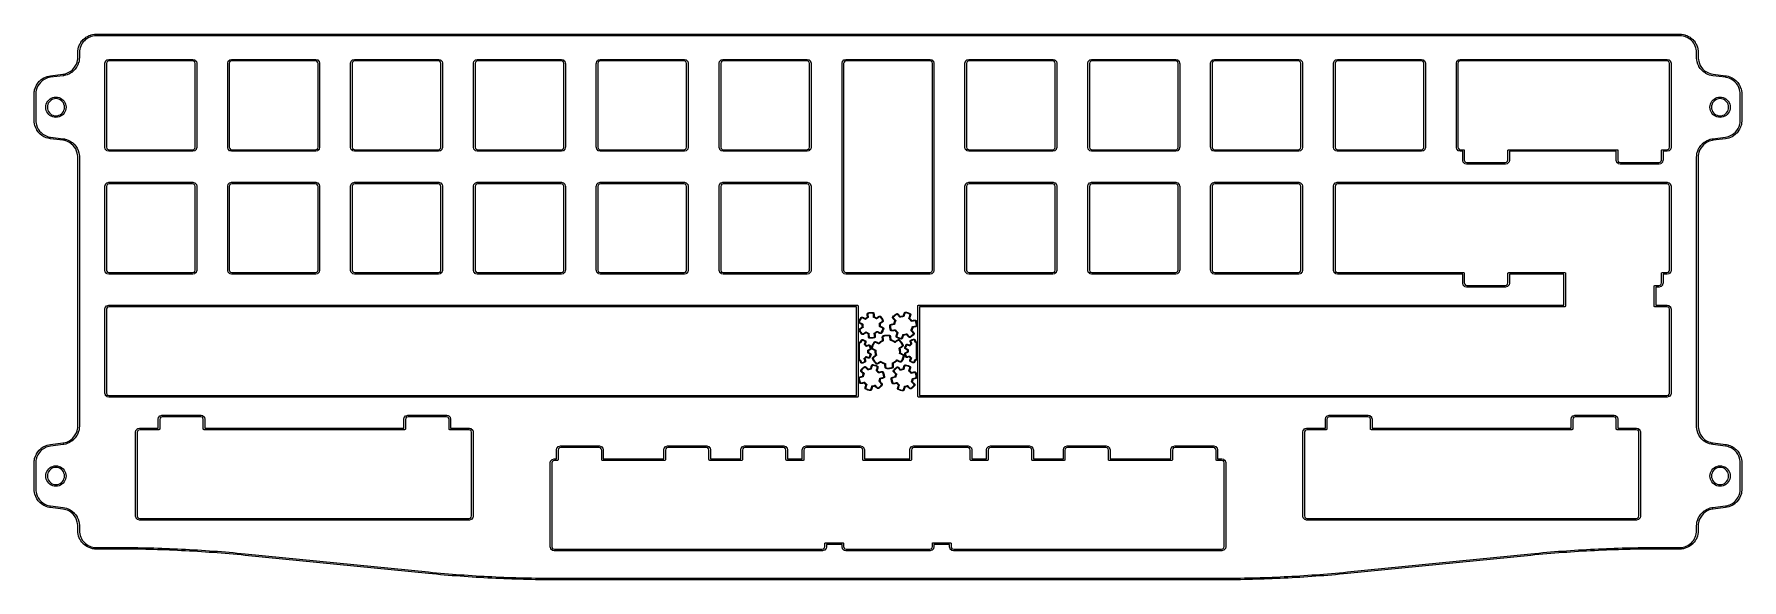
# Model space of a CAD drawing. Extents: x 0.6 to 11, y -5.2 to -1.9.
import ezdxf

# ---------------------------------------------------------------- set-up
doc = ezdxf.new("R2010")
doc.units = 0
doc.header["$MEASUREMENT"] = 0
doc.layers.add('BLACK', color=7, linetype='CONTINUOUS')

msp = doc.modelspace()

# ---------------------------------------------------------------- linework, layer by layer
at = {"layer": 'BLACK', "linetype": 'CONTINUOUS'}
for p, q in [((0.86664, -1.99114), (0.8672, -1.98007)), ((0.8672, -1.98007), (0.86727, -1.97972)), ((0.86725, -1.97958), (0.86889, -1.96883)), ((0.86727, -1.97972), (0.86725, -1.97958)), ((0.86889, -1.96883), (0.86899, -1.96848)), ((0.86899, -1.96834), (0.87166, -1.95797)), ((0.86899, -1.96848), (0.86899, -1.96834)), ((0.87166, -1.95797), (0.87179, -1.95764)), ((0.87179, -1.95764), (0.8718, -1.9575)), ((0.8718, -1.9575), (0.87544, -1.94755)), ((0.87544, -1.94755), (0.87561, -1.94725)), ((0.87561, -1.94725), (0.87563, -1.94711)), ((0.87563, -1.94711), (0.88019, -1.93765)), ((0.87858, -1.97055), (0.87702, -1.98081)), ((0.88113, -1.96065), (0.87858, -1.97055)), ((0.88019, -1.93765), (0.88038, -1.93736)), ((0.88038, -1.93736), (0.88042, -1.93723)), ((0.88042, -1.93723), (0.88584, -1.9283)), ((0.8846, -1.95116), (0.88113, -1.96065)), ((0.88895, -1.94213), (0.8846, -1.95116)), ((0.88584, -1.9283), (0.88606, -1.92804)), ((0.88606, -1.92804), (0.8861, -1.92791)), ((0.8861, -1.92791), (0.89234, -1.91957)), ((0.89413, -1.93361), (0.88895, -1.94213)), ((0.89234, -1.91957), (0.89258, -1.91933)), ((0.89258, -1.91933), (0.89264, -1.91921)), ((0.89264, -1.91921), (0.89962, -1.91152)), ((0.90008, -1.92566), (0.89413, -1.93361)), ((0.89962, -1.91152), (0.89989, -1.91131)), ((0.89989, -1.91131), (0.89996, -1.91119)), ((0.89996, -1.91119), (0.90765, -1.9042)), ((0.90675, -1.91831), (0.90008, -1.92566)), ((0.91409, -1.91164), (0.90675, -1.91831)), ((0.90765, -1.9042), (0.90792, -1.90401)), ((0.90792, -1.90401), (0.90801, -1.9039)), ((0.90801, -1.9039), (0.91634, -1.89767)), ((0.92205, -1.90569), (0.91409, -1.91164)), ((0.91634, -1.89767), (0.91664, -1.89751)), ((0.91664, -1.89751), (0.91673, -1.8974)), ((0.91673, -1.8974), (0.92566, -1.89198)), ((0.93057, -1.90052), (0.92205, -1.90569)), ((0.92566, -1.89198), (0.92598, -1.89185)), ((0.92598, -1.89185), (0.92608, -1.89175)), ((0.92608, -1.89175), (0.93554, -1.88719)), ((0.9396, -1.89617), (0.93057, -1.90052)), ((0.93554, -1.88719), (0.93588, -1.88709)), ((0.93588, -1.88709), (0.93599, -1.88701)), ((0.93599, -1.88701), (0.94594, -1.88337)), ((0.94909, -1.89269), (0.9396, -1.89617)), ((0.94594, -1.88337), (0.94628, -1.88329)), ((0.94628, -1.88329), (0.9464, -1.88322)), ((0.9464, -1.88322), (0.95678, -1.88055)), ((0.95899, -1.89015), (0.94909, -1.89269)), ((0.95678, -1.88055), (0.95713, -1.88051)), ((0.95713, -1.88051), (0.95726, -1.88045)), ((0.95726, -1.88045), (0.96801, -1.87881)), ((0.96925, -1.88858), (0.95899, -1.89015)), ((0.96801, -1.87881), (0.96837, -1.87881)), ((0.96837, -1.87881), (0.9685, -1.87876)), ((0.9685, -1.87876), (0.97957, -1.87821)), ((0.97995, -1.88804), (0.96925, -1.88858)), ((0.97957, -1.87821), (0.97975, -1.87822)), ((0.97975, -1.87822), (0.97982, -1.8782)), ((0.97982, -1.8782), (10.6452, -1.8782)), ((10.6451, -1.88804), (0.97995, -1.88804)), ((10.6558, -1.88858), (10.6451, -1.88804)), ((10.6452, -1.8782), (10.6453, -1.87822)), ((10.6453, -1.87822), (10.6454, -1.87821)), ((10.6454, -1.87821), (10.6565, -1.87876)), ((10.666, -1.89015), (10.6558, -1.88858)), ((10.6565, -1.87876), (10.6568, -1.87883)), ((10.6568, -1.87883), (10.657, -1.87881)), ((10.657, -1.87881), (10.6677, -1.88045)), ((10.6759, -1.89269), (10.666, -1.89015)), ((10.6677, -1.88045), (10.6681, -1.88056)), ((10.6681, -1.88056), (10.6682, -1.88055)), ((10.6682, -1.88055), (10.6786, -1.88322)), ((10.6854, -1.89617), (10.6759, -1.89269)), ((10.6786, -1.88322), (10.6789, -1.88336)), ((10.6789, -1.88336), (10.6791, -1.88337)), ((10.6791, -1.88337), (10.689, -1.88701)), ((10.6944, -1.90052), (10.6854, -1.89617)), ((10.689, -1.88701), (10.6893, -1.88717)), ((10.6893, -1.88717), (10.6895, -1.88719)), ((10.6895, -1.88719), (10.6989, -1.89175)), ((10.703, -1.90569), (10.6944, -1.90052)), ((10.6989, -1.89175), (10.6992, -1.89195)), ((10.6992, -1.89195), (10.6993, -1.89198)), ((10.6993, -1.89198), (10.7083, -1.8974)), ((10.7109, -1.91164), (10.703, -1.90569)), ((10.7083, -1.8974), (10.7085, -1.89762)), ((10.7085, -1.89762), (10.7087, -1.89767)), ((10.7087, -1.89767), (10.717, -1.9039)), ((10.7183, -1.91831), (10.7109, -1.91164)), ((10.717, -1.9039), (10.7172, -1.90414)), ((10.7172, -1.90414), (10.7174, -1.9042)), ((10.7174, -1.9042), (10.725, -1.91119)), ((10.7249, -1.92566), (10.7183, -1.91831)), ((10.7309, -1.93361), (10.7249, -1.92566)), ((10.725, -1.91119), (10.7253, -1.91145)), ((10.7253, -1.91145), (10.7254, -1.91152)), ((10.7254, -1.91152), (10.7324, -1.91921)), ((10.736, -1.94213), (10.7309, -1.93361)), ((10.7324, -1.91921), (10.7326, -1.91949)), ((10.7326, -1.91949), (10.7327, -1.91957)), ((10.7327, -1.91957), (10.7389, -1.92791)), ((10.7404, -1.95116), (10.736, -1.94213)), ((10.7389, -1.92791), (10.7391, -1.92821)), ((10.7391, -1.92821), (10.7392, -1.9283)), ((10.7392, -1.9283), (10.7446, -1.93723)), ((10.7439, -1.96065), (10.7404, -1.95116)), ((10.7464, -1.97055), (10.7439, -1.96065)), ((10.7446, -1.93723), (10.7447, -1.93754)), ((10.7447, -1.93754), (10.7448, -1.93765)), ((10.7448, -1.93765), (10.7494, -1.94711)), ((10.748, -1.98081), (10.7464, -1.97055)), ((10.7494, -1.94711), (10.7495, -1.94744)), ((10.7495, -1.94744), (10.7496, -1.94755)), ((10.7496, -1.94755), (10.7532, -1.9575)), ((10.7532, -1.9575), (10.7533, -1.95785)), ((10.7533, -1.95785), (10.7533, -1.95797)), ((10.7533, -1.95797), (10.756, -1.96834)), ((10.756, -1.96834), (10.7561, -1.9687)), ((10.7561, -1.9687), (10.7561, -1.96883)), ((10.7561, -1.96883), (10.7578, -1.97958)), ((10.7578, -1.97958), (10.7578, -1.97994)), ((10.7578, -1.97994), (10.7578, -1.98007)), ((10.7578, -1.98007), (10.7584, -1.99114)), ((0.8343, -2.09488), (0.84364, -2.08479)), ((0.84364, -2.08479), (0.85157, -2.07353)), ((0.85981, -2.07893), (0.8515, -2.09072)), ((0.85157, -2.07353), (0.85796, -2.06126)), ((0.85796, -2.06126), (0.86271, -2.04807)), ((0.85986, -2.07876), (0.85981, -2.07893)), ((0.86015, -2.07837), (0.85986, -2.07876)), ((0.86685, -2.06551), (0.86015, -2.07837)), ((0.86271, -2.04807), (0.86485, -2.03895)), ((0.86485, -2.03895), (0.86618, -2.0295)), ((0.86618, -2.0295), (0.86663, -2.0197)), ((0.86663, -1.99139), (0.86666, -1.99122)), ((0.86663, -2.0197), (0.86663, -1.99139)), ((0.86666, -1.99122), (0.86664, -1.99114)), ((0.86688, -2.06534), (0.86685, -2.06551)), ((0.86711, -2.0649), (0.86688, -2.06534)), ((0.87206, -2.05113), (0.86711, -2.0649)), ((0.87207, -2.05098), (0.87206, -2.05113)), ((0.87222, -2.0506), (0.87207, -2.05098)), ((0.87449, -2.04099), (0.87222, -2.0506)), ((0.87457, -2.04054), (0.87448, -2.04086)), ((0.87448, -2.04086), (0.87449, -2.04099)), ((0.87596, -2.03064), (0.87457, -2.04054)), ((0.876, -2.03019), (0.87594, -2.03051)), ((0.87594, -2.03051), (0.87596, -2.03064)), ((0.87647, -2.02004), (0.876, -2.03019)), ((0.87648, -2.01981), (0.87645, -2.01997)), ((0.87645, -2.01997), (0.87647, -2.02004)), ((0.87702, -1.98081), (0.87648, -1.99151)), ((0.87648, -1.99151), (0.87648, -2.01981)), ((1.03199, -2.05635), (1.03217, -2.05508)), ((1.03199, -2.56816), (1.03199, -2.05635)), ((1.03217, -2.05503), (1.03502, -2.04482)), ((1.03217, -2.05508), (1.03217, -2.05503)), ((1.03502, -2.04482), (1.03558, -2.04354)), ((1.03558, -2.04354), (1.03605, -2.04312)), ((1.03605, -2.04312), (1.03636, -2.04258)), ((1.03636, -2.04258), (1.04382, -2.03548)), ((1.04414, -2.04877), (1.04183, -2.05702)), ((1.04183, -2.05702), (1.04183, -2.56755)), ((1.04382, -2.03548), (1.04496, -2.03466)), ((1.04967, -2.04349), (1.04414, -2.04877)), ((1.04496, -2.03466), (1.04551, -2.03456)), ((1.04551, -2.03456), (1.046, -2.03427)), ((1.046, -2.03427), (1.05539, -2.03189)), ((1.05721, -2.04158), (1.04967, -2.04349)), ((1.05539, -2.03189), (1.05647, -2.03178)), ((1.05647, -2.03178), (1.05659, -2.03174)), ((1.05659, -2.03174), (1.56841, -2.03174)), ((1.56773, -2.04158), (1.05721, -2.04158)), ((1.57598, -2.04389), (1.56773, -2.04158)), ((1.56841, -2.03174), (1.56967, -2.03192)), ((1.56967, -2.03192), (1.56973, -2.03192)), ((1.56973, -2.03192), (1.57994, -2.03477)), ((1.58126, -2.04943), (1.57598, -2.04389)), ((1.57994, -2.03477), (1.58122, -2.03534)), ((1.58122, -2.03534), (1.58163, -2.03581)), ((1.58317, -2.05696), (1.58126, -2.04943)), ((1.58163, -2.03581), (1.58218, -2.03612)), ((1.58218, -2.03612), (1.58928, -2.04357)), ((1.58317, -2.56749), (1.58317, -2.05696)), ((1.58928, -2.04357), (1.59009, -2.04471)), ((1.59009, -2.04471), (1.5902, -2.04527)), ((1.5902, -2.04527), (1.59049, -2.04576)), ((1.59049, -2.04576), (1.59286, -2.05514)), ((1.59286, -2.05514), (1.59298, -2.05623)), ((1.59298, -2.05623), (1.59301, -2.05635)), ((1.59301, -2.05635), (1.59301, -2.56816)), ((1.78199, -2.05635), (1.78214, -2.05527)), ((1.78199, -2.56816), (1.78199, -2.05635)), ((1.78214, -2.05514), (1.78451, -2.04576)), ((1.78214, -2.05527), (1.78214, -2.05514)), ((1.78451, -2.04576), (1.78505, -2.04446)), ((1.78505, -2.04446), (1.78546, -2.04407)), ((1.78546, -2.04407), (1.78572, -2.04357)), ((1.78572, -2.04357), (1.79282, -2.03612)), ((1.79374, -2.04943), (1.79183, -2.05696)), ((1.79183, -2.05696), (1.79183, -2.56749)), ((1.79282, -2.03612), (1.79393, -2.03525)), ((1.79902, -2.04389), (1.79374, -2.04943)), ((1.79393, -2.03525), (1.79453, -2.0351)), ((1.79453, -2.0351), (1.79506, -2.03477)), ((1.79506, -2.03477), (1.80527, -2.03192)), ((1.80727, -2.04158), (1.79902, -2.04389)), ((1.80527, -2.03192), (1.80654, -2.03176)), ((1.80654, -2.03176), (1.80659, -2.03174)), ((1.80659, -2.03174), (2.31841, -2.03174)), ((2.31779, -2.04158), (1.80727, -2.04158)), ((2.32533, -2.04349), (2.31779, -2.04158)), ((2.31841, -2.03174), (2.31949, -2.0319)), ((2.31949, -2.0319), (2.31961, -2.03189)), ((2.31961, -2.03189), (2.329, -2.03427)), ((2.33086, -2.04877), (2.32533, -2.04349)), ((2.329, -2.03427), (2.33029, -2.0348)), ((2.33029, -2.0348), (2.33068, -2.03522)), ((2.33068, -2.03522), (2.33118, -2.03548)), ((2.33317, -2.05702), (2.33086, -2.04877)), ((2.33118, -2.03548), (2.33864, -2.04258)), ((2.33317, -2.56755), (2.33317, -2.05702)), ((2.33864, -2.04258), (2.3395, -2.04368)), ((2.3395, -2.04368), (2.33965, -2.04429)), ((2.33965, -2.04429), (2.33998, -2.04482)), ((2.33998, -2.04482), (2.34283, -2.05503)), ((2.34283, -2.05503), (2.343, -2.05629)), ((2.343, -2.05629), (2.34301, -2.05635)), ((2.34301, -2.05635), (2.34301, -2.56816)), ((2.53199, -2.05635), (2.53217, -2.05508)), ((2.53199, -2.56816), (2.53199, -2.05635)), ((2.53217, -2.05503), (2.53502, -2.04482)), ((2.53217, -2.05508), (2.53217, -2.05503)), ((2.53502, -2.04482), (2.53558, -2.04354)), ((2.53558, -2.04354), (2.53605, -2.04312)), ((2.53605, -2.04312), (2.53636, -2.04258)), ((2.53636, -2.04258), (2.54382, -2.03548)), ((2.54414, -2.04877), (2.54183, -2.05702)), ((2.54183, -2.05702), (2.54183, -2.56755)), ((2.54382, -2.03548), (2.54496, -2.03466)), ((2.54967, -2.04349), (2.54414, -2.04877)), ((2.54496, -2.03466), (2.54551, -2.03456)), ((2.54551, -2.03456), (2.546, -2.03427)), ((2.546, -2.03427), (2.55539, -2.03189)), ((2.55721, -2.04158), (2.54967, -2.04349)), ((2.55539, -2.03189), (2.55647, -2.03178)), ((2.55647, -2.03178), (2.55659, -2.03174)), ((2.55659, -2.03174), (3.06841, -2.03174)), ((3.06773, -2.04158), (2.55721, -2.04158)), ((3.07598, -2.04389), (3.06773, -2.04158)), ((3.06841, -2.03174), (3.06967, -2.03192)), ((3.06967, -2.03192), (3.06973, -2.03192)), ((3.06973, -2.03192), (3.07994, -2.03477)), ((3.08126, -2.04943), (3.07598, -2.04389)), ((3.07994, -2.03477), (3.08122, -2.03534)), ((3.08122, -2.03534), (3.08163, -2.03581)), ((3.08317, -2.05696), (3.08126, -2.04943)), ((3.08163, -2.03581), (3.08218, -2.03612)), ((3.08218, -2.03612), (3.08928, -2.04357)), ((3.08317, -2.56749), (3.08317, -2.05696)), ((3.08928, -2.04357), (3.09009, -2.04471)), ((3.09009, -2.04471), (3.0902, -2.04527)), ((3.0902, -2.04527), (3.09049, -2.04576)), ((3.09049, -2.04576), (3.09286, -2.05514)), ((3.09286, -2.05514), (3.09298, -2.05623)), ((3.09298, -2.05623), (3.09301, -2.05635)), ((3.09301, -2.05635), (3.09301, -2.56816)), ((3.28199, -2.05635), (3.28217, -2.05508)), ((3.28199, -2.56816), (3.28199, -2.05635)), ((3.28217, -2.05503), (3.28502, -2.04482)), ((3.28217, -2.05508), (3.28217, -2.05503)), ((3.28502, -2.04482), (3.28558, -2.04354)), ((3.28558, -2.04354), (3.28605, -2.04312)), ((3.28605, -2.04312), (3.28636, -2.04258)), ((3.28636, -2.04258), (3.29382, -2.03548)), ((3.29414, -2.04877), (3.29183, -2.05702)), ((3.29183, -2.05702), (3.29183, -2.56755)), ((3.29382, -2.03548), (3.29496, -2.03466)), ((3.29967, -2.04349), (3.29414, -2.04877)), ((3.29496, -2.03466), (3.29551, -2.03456)), ((3.29551, -2.03456), (3.296, -2.03427)), ((3.296, -2.03427), (3.30539, -2.03189)), ((3.30721, -2.04158), (3.29967, -2.04349)), ((3.30539, -2.03189), (3.30647, -2.03178)), ((3.30647, -2.03178), (3.30659, -2.03174)), ((3.30659, -2.03174), (3.81841, -2.03174)), ((3.81773, -2.04158), (3.30721, -2.04158)), ((3.82598, -2.04389), (3.81773, -2.04158)), ((3.81841, -2.03174), (3.81967, -2.03192)), ((3.81967, -2.03192), (3.81973, -2.03192)), ((3.81973, -2.03192), (3.82994, -2.03477)), ((3.83126, -2.04943), (3.82598, -2.04389)), ((3.82994, -2.03477), (3.83122, -2.03534)), ((3.83122, -2.03534), (3.83163, -2.03581)), ((3.83317, -2.05696), (3.83126, -2.04943)), ((3.83163, -2.03581), (3.83218, -2.03612)), ((3.83218, -2.03612), (3.83928, -2.04357)), ((3.83317, -2.56749), (3.83317, -2.05696)), ((3.83928, -2.04357), (3.84009, -2.04471)), ((3.84009, -2.04471), (3.8402, -2.04527)), ((3.8402, -2.04527), (3.84049, -2.04576)), ((3.84049, -2.04576), (3.84286, -2.05514)), ((3.84286, -2.05514), (3.84298, -2.05623)), ((3.84298, -2.05623), (3.84301, -2.05635)), ((3.84301, -2.05635), (3.84301, -2.56816)), ((4.03199, -2.05635), (4.03214, -2.05527)), ((4.03199, -2.56816), (4.03199, -2.05635)), ((4.03214, -2.05514), (4.03451, -2.04576)), ((4.03214, -2.05527), (4.03214, -2.05514)), ((4.03451, -2.04576), (4.03505, -2.04446)), ((4.03505, -2.04446), (4.03546, -2.04407)), ((4.03546, -2.04407), (4.03572, -2.04357)), ((4.03572, -2.04357), (4.04282, -2.03612)), ((4.04374, -2.04943), (4.04183, -2.05696)), ((4.04183, -2.05696), (4.04183, -2.56749)), ((4.04282, -2.03612), (4.04393, -2.03525)), ((4.04902, -2.04389), (4.04374, -2.04943)), ((4.04393, -2.03525), (4.04453, -2.0351)), ((4.04453, -2.0351), (4.04506, -2.03477)), ((4.04506, -2.03477), (4.05527, -2.03192)), ((4.05727, -2.04158), (4.04902, -2.04389)), ((4.05527, -2.03192), (4.05654, -2.03176)), ((4.05654, -2.03176), (4.05659, -2.03174)), ((4.05659, -2.03174), (4.56841, -2.03174)), ((4.56779, -2.04158), (4.05727, -2.04158)), ((4.57533, -2.04349), (4.56779, -2.04158)), ((4.56841, -2.03174), (4.56949, -2.0319)), ((4.56949, -2.0319), (4.56961, -2.03189)), ((4.56961, -2.03189), (4.579, -2.03427)), ((4.58086, -2.04877), (4.57533, -2.04349)), ((4.579, -2.03427), (4.58029, -2.0348)), ((4.58029, -2.0348), (4.58068, -2.03522)), ((4.58068, -2.03522), (4.58118, -2.03548)), ((4.58317, -2.05702), (4.58086, -2.04877)), ((4.58118, -2.03548), (4.58864, -2.04258)), ((4.58317, -2.56755), (4.58317, -2.05702)), ((4.58864, -2.04258), (4.5895, -2.04368)), ((4.5895, -2.04368), (4.58965, -2.04429)), ((4.58965, -2.04429), (4.58998, -2.04482)), ((4.58998, -2.04482), (4.59283, -2.05503)), ((4.59283, -2.05503), (4.593, -2.05629)), ((4.593, -2.05629), (4.59301, -2.05635)), ((4.59301, -2.05635), (4.59301, -2.56816)), ((4.78199, -2.05635), (4.78214, -2.05527)), ((4.78199, -2.56816), (4.78199, -2.05635)), ((4.78214, -2.05514), (4.78451, -2.04576)), ((4.78214, -2.05527), (4.78214, -2.05514)), ((4.78451, -2.04576), (4.78505, -2.04446)), ((4.78505, -2.04446), (4.78546, -2.04407)), ((4.78546, -2.04407), (4.78572, -2.04357)), ((4.78572, -2.04357), (4.79282, -2.03612)), ((4.79374, -2.04943), (4.79183, -2.05696)), ((4.79183, -2.05696), (4.79183, -2.56749)), ((4.79282, -2.03612), (4.79393, -2.03525)), ((4.79902, -2.04389), (4.79374, -2.04943)), ((4.79393, -2.03525), (4.79453, -2.0351)), ((4.79453, -2.0351), (4.79506, -2.03477)), ((4.79506, -2.03477), (4.80527, -2.03192)), ((4.80727, -2.04158), (4.79902, -2.04389)), ((4.80527, -2.03192), (4.80654, -2.03176)), ((4.80654, -2.03176), (4.80659, -2.03174)), ((4.80659, -2.03174), (5.31841, -2.03174)), ((5.31779, -2.04158), (4.80727, -2.04158)), ((5.32533, -2.04349), (5.31779, -2.04158)), ((5.31841, -2.03174), (5.31949, -2.0319)), ((5.31949, -2.0319), (5.31961, -2.03189)), ((5.31961, -2.03189), (5.329, -2.03427)), ((5.33086, -2.04877), (5.32533, -2.04349)), ((5.329, -2.03427), (5.33029, -2.0348)), ((5.33029, -2.0348), (5.33068, -2.03522)), ((5.33068, -2.03522), (5.33118, -2.03548)), ((5.33317, -2.05702), (5.33086, -2.04877)), ((5.33118, -2.03548), (5.33864, -2.04258)), ((5.33317, -2.56755), (5.33317, -2.05702)), ((5.33864, -2.04258), (5.3395, -2.04368)), ((5.3395, -2.04368), (5.33965, -2.04429)), ((5.33965, -2.04429), (5.33998, -2.04482)), ((5.33998, -2.04482), (5.34283, -2.05503)), ((5.34283, -2.05503), (5.343, -2.05629)), ((5.343, -2.05629), (5.34301, -2.05635)), ((5.34301, -2.05635), (5.34301, -2.56816)), ((5.53199, -2.05635), (5.53217, -2.05508)), ((5.53199, -3.31816), (5.53199, -2.05635)), ((5.53217, -2.05503), (5.53502, -2.04482)), ((5.53217, -2.05508), (5.53217, -2.05503)), ((5.53502, -2.04482), (5.53558, -2.04354)), ((5.53558, -2.04354), (5.53605, -2.04312)), ((5.53605, -2.04312), (5.53636, -2.04258)), ((5.53636, -2.04258), (5.54382, -2.03548)), ((5.54414, -2.04877), (5.54183, -2.05702)), ((5.54183, -2.05702), (5.54183, -3.31755)), ((5.54382, -2.03548), (5.54496, -2.03466)), ((5.54967, -2.04349), (5.54414, -2.04877)), ((5.54496, -2.03466), (5.54551, -2.03456)), ((5.54551, -2.03456), (5.546, -2.03427)), ((5.546, -2.03427), (5.55539, -2.03189)), ((5.55721, -2.04158), (5.54967, -2.04349)), ((5.55539, -2.03189), (5.55647, -2.03178)), ((5.55647, -2.03178), (5.55659, -2.03174)), ((5.55659, -2.03174), (6.06841, -2.03174)), ((6.06773, -2.04158), (5.55721, -2.04158)), ((6.07598, -2.04389), (6.06773, -2.04158)), ((6.06841, -2.03174), (6.06967, -2.03192)), ((6.06967, -2.03192), (6.06973, -2.03192)), ((6.06973, -2.03192), (6.07994, -2.03477)), ((6.08126, -2.04943), (6.07598, -2.04389)), ((6.07994, -2.03477), (6.08122, -2.03534)), ((6.08122, -2.03534), (6.08163, -2.03581)), ((6.08317, -2.05696), (6.08126, -2.04943)), ((6.08163, -2.03581), (6.08218, -2.03612)), ((6.08218, -2.03612), (6.08928, -2.04357)), ((6.08317, -3.31749), (6.08317, -2.05696)), ((6.08928, -2.04357), (6.09009, -2.04471)), ((6.09009, -2.04471), (6.0902, -2.04527)), ((6.0902, -2.04527), (6.09049, -2.04576)), ((6.09049, -2.04576), (6.09286, -2.05514)), ((6.09286, -2.05514), (6.09298, -2.05623)), ((6.09298, -2.05623), (6.09301, -2.05635)), ((6.09301, -2.05635), (6.09301, -3.31816)), ((6.28199, -2.05635), (6.28217, -2.05508)), ((6.28199, -2.56816), (6.28199, -2.05635)), ((6.28217, -2.05503), (6.28502, -2.04482)), ((6.28217, -2.05508), (6.28217, -2.05503)), ((6.28502, -2.04482), (6.28558, -2.04354)), ((6.28558, -2.04354), (6.28605, -2.04312)), ((6.28605, -2.04312), (6.28636, -2.04258)), ((6.28636, -2.04258), (6.29382, -2.03548)), ((6.29414, -2.04877), (6.29183, -2.05702)), ((6.29183, -2.05702), (6.29183, -2.56755)), ((6.29382, -2.03548), (6.29496, -2.03466)), ((6.29967, -2.04349), (6.29414, -2.04877)), ((6.29496, -2.03466), (6.29551, -2.03456)), ((6.29551, -2.03456), (6.296, -2.03427)), ((6.296, -2.03427), (6.30539, -2.03189)), ((6.30721, -2.04158), (6.29967, -2.04349)), ((6.30539, -2.03189), (6.30647, -2.03178)), ((6.30647, -2.03178), (6.30659, -2.03174)), ((6.30659, -2.03174), (6.81841, -2.03174)), ((6.81773, -2.04158), (6.30721, -2.04158)), ((6.82598, -2.04389), (6.81773, -2.04158)), ((6.81841, -2.03174), (6.81967, -2.03192)), ((6.81967, -2.03192), (6.81973, -2.03192)), ((6.81973, -2.03192), (6.82994, -2.03477)), ((6.83126, -2.04943), (6.82598, -2.04389)), ((6.82994, -2.03477), (6.83122, -2.03534)), ((6.83122, -2.03534), (6.83163, -2.03581)), ((6.83317, -2.05696), (6.83126, -2.04943)), ((6.83163, -2.03581), (6.83218, -2.03612)), ((6.83218, -2.03612), (6.83928, -2.04357)), ((6.83317, -2.56749), (6.83317, -2.05696)), ((6.83928, -2.04357), (6.84009, -2.04471)), ((6.84009, -2.04471), (6.8402, -2.04527)), ((6.8402, -2.04527), (6.84049, -2.04576)), ((6.84049, -2.04576), (6.84286, -2.05514)), ((6.84286, -2.05514), (6.84298, -2.05623)), ((6.84298, -2.05623), (6.84301, -2.05635)), ((6.84301, -2.05635), (6.84301, -2.56816)), ((7.03199, -2.05635), (7.03217, -2.05508)), ((7.03199, -2.56816), (7.03199, -2.05635)), ((7.03217, -2.05503), (7.03502, -2.04482)), ((7.03217, -2.05508), (7.03217, -2.05503)), ((7.03502, -2.04482), (7.03558, -2.04354)), ((7.03558, -2.04354), (7.03605, -2.04312)), ((7.03605, -2.04312), (7.03636, -2.04258)), ((7.03636, -2.04258), (7.04382, -2.03548)), ((7.04414, -2.04877), (7.04183, -2.05702)), ((7.04183, -2.05702), (7.04183, -2.56755)), ((7.04382, -2.03548), (7.04496, -2.03466)), ((7.04967, -2.04349), (7.04414, -2.04877)), ((7.04496, -2.03466), (7.04551, -2.03456)), ((7.04551, -2.03456), (7.046, -2.03427)), ((7.046, -2.03427), (7.05539, -2.03189)), ((7.05721, -2.04158), (7.04967, -2.04349)), ((7.05539, -2.03189), (7.05647, -2.03178)), ((7.05647, -2.03178), (7.05659, -2.03174)), ((7.05659, -2.03174), (7.56841, -2.03174)), ((7.56773, -2.04158), (7.05721, -2.04158)), ((7.57598, -2.04389), (7.56773, -2.04158)), ((7.56841, -2.03174), (7.56967, -2.03192)), ((7.56967, -2.03192), (7.56973, -2.03192)), ((7.56973, -2.03192), (7.57994, -2.03477)), ((7.58126, -2.04943), (7.57598, -2.04389)), ((7.57994, -2.03477), (7.58122, -2.03534)), ((7.58122, -2.03534), (7.58163, -2.03581)), ((7.58317, -2.05696), (7.58126, -2.04943)), ((7.58163, -2.03581), (7.58218, -2.03612)), ((7.58218, -2.03612), (7.58928, -2.04357)), ((7.58317, -2.56749), (7.58317, -2.05696)), ((7.58928, -2.04357), (7.59009, -2.04471)), ((7.59009, -2.04471), (7.5902, -2.04527)), ((7.5902, -2.04527), (7.59049, -2.04576)), ((7.59049, -2.04576), (7.59286, -2.05514)), ((7.59286, -2.05514), (7.59298, -2.05623)), ((7.59298, -2.05623), (7.59301, -2.05635)), ((7.59301, -2.05635), (7.59301, -2.56816)), ((7.78199, -2.05635), (7.78214, -2.05527)), ((7.78199, -2.56816), (7.78199, -2.05635)), ((7.78214, -2.05514), (7.78451, -2.04576)), ((7.78214, -2.05527), (7.78214, -2.05514)), ((7.78451, -2.04576), (7.78505, -2.04446)), ((7.78505, -2.04446), (7.78546, -2.04407)), ((7.78546, -2.04407), (7.78572, -2.04357)), ((7.78572, -2.04357), (7.79282, -2.03612)), ((7.79374, -2.04943), (7.79183, -2.05696)), ((7.79183, -2.05696), (7.79183, -2.56749)), ((7.79282, -2.03612), (7.79393, -2.03525)), ((7.79902, -2.04389), (7.79374, -2.04943)), ((7.79393, -2.03525), (7.79453, -2.0351)), ((7.79453, -2.0351), (7.79506, -2.03477)), ((7.79506, -2.03477), (7.80527, -2.03192)), ((7.80727, -2.04158), (7.79902, -2.04389)), ((7.80527, -2.03192), (7.80654, -2.03176)), ((7.80654, -2.03176), (7.80659, -2.03174)), ((7.80659, -2.03174), (8.31841, -2.03174)), ((8.31779, -2.04158), (7.80727, -2.04158)), ((8.32533, -2.04349), (8.31779, -2.04158)), ((8.31841, -2.03174), (8.31949, -2.0319)), ((8.31949, -2.0319), (8.31961, -2.03189)), ((8.31961, -2.03189), (8.329, -2.03427)), ((8.33086, -2.04877), (8.32533, -2.04349)), ((8.329, -2.03427), (8.33029, -2.0348)), ((8.33029, -2.0348), (8.33068, -2.03522)), ((8.33068, -2.03522), (8.33118, -2.03548)), ((8.33317, -2.05702), (8.33086, -2.04877)), ((8.33118, -2.03548), (8.33864, -2.04258)), ((8.33317, -2.56755), (8.33317, -2.05702)), ((8.33864, -2.04258), (8.3395, -2.04368)), ((8.3395, -2.04368), (8.33965, -2.04429)), ((8.33965, -2.04429), (8.33998, -2.04482)), ((8.33998, -2.04482), (8.34283, -2.05503)), ((8.34283, -2.05503), (8.343, -2.05629)), ((8.343, -2.05629), (8.34301, -2.05635)), ((8.34301, -2.05635), (8.34301, -2.56816)), ((8.53199, -2.05635), (8.53217, -2.05508)), ((8.53199, -2.56816), (8.53199, -2.05635)), ((8.53217, -2.05503), (8.53502, -2.04482)), ((8.53217, -2.05508), (8.53217, -2.05503)), ((8.53502, -2.04482), (8.53558, -2.04354)), ((8.53558, -2.04354), (8.53605, -2.04312)), ((8.53605, -2.04312), (8.53636, -2.04258)), ((8.53636, -2.04258), (8.54382, -2.03548)), ((8.54414, -2.04877), (8.54183, -2.05702)), ((8.54183, -2.05702), (8.54183, -2.56755)), ((8.54382, -2.03548), (8.54496, -2.03466)), ((8.54967, -2.04349), (8.54414, -2.04877)), ((8.54496, -2.03466), (8.54551, -2.03456)), ((8.54551, -2.03456), (8.546, -2.03427)), ((8.546, -2.03427), (8.55539, -2.03189)), ((8.55721, -2.04158), (8.54967, -2.04349)), ((8.55539, -2.03189), (8.55647, -2.03178)), ((8.55647, -2.03178), (8.55659, -2.03174)), ((8.55659, -2.03174), (9.06841, -2.03174)), ((9.06773, -2.04158), (8.55721, -2.04158)), ((9.07598, -2.04389), (9.06773, -2.04158)), ((9.06841, -2.03174), (9.06967, -2.03192)), ((9.06967, -2.03192), (9.06973, -2.03192)), ((9.06973, -2.03192), (9.07994, -2.03477)), ((9.08126, -2.04943), (9.07598, -2.04389)), ((9.07994, -2.03477), (9.08122, -2.03534)), ((9.08122, -2.03534), (9.08163, -2.03581)), ((9.08317, -2.05696), (9.08126, -2.04943)), ((9.08163, -2.03581), (9.08218, -2.03612)), ((9.08218, -2.03612), (9.08928, -2.04357)), ((9.08317, -2.56749), (9.08317, -2.05696)), ((9.08928, -2.04357), (9.09009, -2.04471)), ((9.09009, -2.04471), (9.0902, -2.04527)), ((9.0902, -2.04527), (9.09049, -2.04576)), ((9.09049, -2.04576), (9.09286, -2.05514)), ((9.09286, -2.05514), (9.09298, -2.05623)), ((9.09298, -2.05623), (9.09301, -2.05635)), ((9.09301, -2.05635), (9.09301, -2.56816)), ((9.28199, -2.05635), (9.28214, -2.05527)), ((9.28199, -2.56816), (9.28199, -2.05635)), ((9.28214, -2.05514), (9.28451, -2.04576)), ((9.28214, -2.05527), (9.28214, -2.05514)), ((9.28451, -2.04576), (9.28505, -2.04446)), ((9.28505, -2.04446), (9.28546, -2.04407)), ((9.28546, -2.04407), (9.28572, -2.04357)), ((9.28572, -2.04357), (9.29282, -2.03612)), ((9.29374, -2.04943), (9.29183, -2.05696)), ((9.29183, -2.05696), (9.29183, -2.56749)), ((9.29282, -2.03612), (9.29393, -2.03525)), ((9.29902, -2.04389), (9.29374, -2.04943)), ((9.29393, -2.03525), (9.29453, -2.0351)), ((9.29453, -2.0351), (9.29506, -2.03477)), ((9.29506, -2.03477), (9.30527, -2.03192)), ((9.30727, -2.04158), (9.29902, -2.04389)), ((9.30527, -2.03192), (9.30654, -2.03176)), ((9.30654, -2.03176), (9.30659, -2.03174)), ((9.30659, -2.03174), (10.5684, -2.03174)), ((10.5678, -2.04158), (9.30727, -2.04158)), ((10.5753, -2.04349), (10.5678, -2.04158)), ((10.5684, -2.03174), (10.5695, -2.0319)), ((10.5695, -2.0319), (10.5696, -2.03189)), ((10.5696, -2.03189), (10.579, -2.03427)), ((10.5809, -2.04877), (10.5753, -2.04349)), ((10.579, -2.03427), (10.5803, -2.0348)), ((10.5803, -2.0348), (10.5807, -2.03522)), ((10.5807, -2.03522), (10.5812, -2.03548)), ((10.5832, -2.05702), (10.5809, -2.04877)), ((10.5812, -2.03548), (10.5886, -2.04258)), ((10.5832, -2.56755), (10.5832, -2.05702)), ((10.5886, -2.04258), (10.5895, -2.04368)), ((10.5895, -2.04368), (10.5896, -2.04429)), ((10.5896, -2.04429), (10.59, -2.04482)), ((10.59, -2.04482), (10.5928, -2.05503)), ((10.5928, -2.05503), (10.593, -2.05629)), ((10.593, -2.05629), (10.593, -2.05635)), ((10.593, -2.05635), (10.593, -2.56816)), ((10.7485, -1.99151), (10.748, -1.98081)), ((10.7485, -2.01982), (10.7485, -1.99151)), ((10.7485, -2.01985), (10.7485, -2.01982)), ((10.7485, -2.01993), (10.7485, -2.01985)), ((10.7486, -2.02503), (10.7485, -2.01993)), ((10.7487, -2.02513), (10.7486, -2.02503)), ((10.7487, -2.02537), (10.7487, -2.02513)), ((10.7496, -2.0354), (10.7487, -2.02537)), ((10.7496, -2.03553), (10.7496, -2.0354)), ((10.7497, -2.03585), (10.7496, -2.03553)), ((10.7515, -2.04561), (10.7497, -2.03585)), ((10.7516, -2.04575), (10.7515, -2.04561)), ((10.7516, -2.04616), (10.7516, -2.04575)), ((10.756, -2.0602), (10.7516, -2.04616)), ((10.7561, -2.06034), (10.756, -2.0602)), ((10.7562, -2.06082), (10.7561, -2.06034)), ((10.7623, -2.074), (10.7562, -2.06082)), ((10.7584, -1.99114), (10.7583, -1.99131)), ((10.7583, -1.99131), (10.7584, -1.99139)), ((10.7584, -1.99139), (10.7584, -2.01976)), ((10.7584, -2.01976), (10.7585, -2.02463)), ((10.7585, -2.02463), (10.7594, -2.03426)), ((10.7594, -2.03426), (10.7611, -2.04352)), ((10.7611, -2.04352), (10.7653, -2.05697)), ((10.7624, -2.07412), (10.7623, -2.074)), ((10.7627, -2.07457), (10.7624, -2.07412)), ((10.7704, -2.08674), (10.7627, -2.07457)), ((10.7653, -2.05697), (10.7711, -2.06954)), ((10.7711, -2.06954), (10.7785, -2.08116)), ((10.7785, -2.08116), (10.7874, -2.09166)), ((0.61454, -2.18932), (0.62233, -2.17716)), ((0.62233, -2.17716), (0.62265, -2.17679)), ((0.62265, -2.17679), (0.62271, -2.17663)), ((0.62271, -2.17663), (0.63202, -2.16563)), ((0.63044, -2.18274), (0.62301, -2.19435)), ((0.63932, -2.17224), (0.63044, -2.18274)), ((0.63202, -2.16563), (0.63238, -2.16531)), ((0.63238, -2.16531), (0.63247, -2.16516)), ((0.63247, -2.16516), (0.64317, -2.15548)), ((0.64953, -2.16299), (0.63932, -2.17224)), ((0.64317, -2.15548), (0.64357, -2.1552)), ((0.64357, -2.1552), (0.64368, -2.15507)), ((0.64368, -2.15507), (0.65563, -2.14686)), ((0.66093, -2.15516), (0.64953, -2.16299)), ((0.65563, -2.14686), (0.65607, -2.14664)), ((0.65607, -2.14664), (0.6562, -2.14652)), ((0.6562, -2.14652), (0.66926, -2.13993)), ((0.67344, -2.14884), (0.66093, -2.15516)), ((0.66926, -2.13993), (0.66965, -2.1398)), ((0.66965, -2.1398), (0.66977, -2.1397)), ((0.66977, -2.1397), (0.67903, -2.13629)), ((0.68223, -2.1456), (0.67344, -2.14884)), ((0.67903, -2.13629), (0.67935, -2.13622)), ((0.67935, -2.13622), (0.67946, -2.13615)), ((0.67946, -2.13615), (0.68912, -2.13357)), ((0.69144, -2.14313), (0.68223, -2.1456)), ((0.68912, -2.13357), (0.68945, -2.13353)), ((0.68945, -2.13353), (0.68957, -2.13347)), ((0.68957, -2.13347), (0.69958, -2.13176)), ((0.70112, -2.14149), (0.69144, -2.14313)), ((0.69958, -2.13176), (0.69974, -2.13176)), ((0.69974, -2.13176), (0.69981, -2.13173)), ((0.69981, -2.13173), (0.77583, -2.1224)), ((0.77708, -2.13216), (0.70112, -2.14149)), ((0.77583, -2.1224), (0.78065, -2.12169)), ((0.77712, -2.13214), (0.77708, -2.13216)), ((0.77719, -2.13214), (0.77712, -2.13214)), ((0.78224, -2.13141), (0.77719, -2.13214)), ((0.78065, -2.12169), (0.7901, -2.11963)), ((0.78234, -2.13136), (0.78224, -2.13141)), ((0.78258, -2.13134), (0.78234, -2.13136)), ((0.79242, -2.12919), (0.78258, -2.13134)), ((0.7901, -2.11963), (0.79908, -2.11678)), ((0.79254, -2.12913), (0.79242, -2.12919)), ((0.79286, -2.12908), (0.79254, -2.12913)), ((0.80232, -2.12607), (0.79286, -2.12908)), ((0.79908, -2.11678), (0.81192, -2.11101)), ((0.80245, -2.12598), (0.80232, -2.12607)), ((0.80285, -2.12587), (0.80245, -2.12598)), ((0.81625, -2.11985), (0.80285, -2.12587)), ((0.81192, -2.11101), (0.82369, -2.10367)), ((0.81639, -2.11974), (0.81625, -2.11985)), ((0.81684, -2.11954), (0.81639, -2.11974)), ((0.82917, -2.11185), (0.81684, -2.11954)), ((0.82369, -2.10367), (0.8343, -2.09488)), ((0.82929, -2.11172), (0.82917, -2.11185)), ((0.82971, -2.11147), (0.82929, -2.11172)), ((0.84083, -2.10226), (0.82971, -2.11147)), ((0.84093, -2.10211), (0.84083, -2.10226)), ((0.84131, -2.10181), (0.84093, -2.10211)), ((0.85109, -2.09123), (0.84131, -2.10181)), ((0.85117, -2.09107), (0.85109, -2.09123)), ((0.8515, -2.09072), (0.85117, -2.09107)), ((10.7706, -2.08685), (10.7704, -2.08674)), ((10.7708, -2.08726), (10.7706, -2.08685)), ((10.7801, -2.09826), (10.7708, -2.08726)), ((10.7803, -2.09836), (10.7801, -2.09826)), ((10.7806, -2.09873), (10.7803, -2.09836)), ((10.7913, -2.10842), (10.7806, -2.09873)), ((10.7874, -2.09166), (10.7976, -2.1009)), ((10.7914, -2.10849), (10.7913, -2.10842)), ((10.7918, -2.10882), (10.7914, -2.10849)), ((10.8037, -2.11704), (10.7918, -2.10882)), ((10.7976, -2.1009), (10.809, -2.10874)), ((10.8039, -2.11709), (10.8037, -2.11704)), ((10.8043, -2.11737), (10.8039, -2.11709)), ((10.8174, -2.12397), (10.8043, -2.11737)), ((10.809, -2.10874), (10.8216, -2.11505)), ((10.8175, -2.12399), (10.8174, -2.12397)), ((10.8179, -2.12419), (10.8175, -2.12399)), ((10.8271, -2.12761), (10.8179, -2.12419)), ((10.8216, -2.11505), (10.8303, -2.11829)), ((10.8273, -2.12762), (10.8271, -2.12761)), ((10.8276, -2.12774), (10.8273, -2.12762)), ((10.8372, -2.13033), (10.8276, -2.12774)), ((10.8303, -2.11829), (10.8396, -2.12076)), ((10.8374, -2.13032), (10.8372, -2.13033)), ((10.8377, -2.13042), (10.8374, -2.13032)), ((10.8477, -2.13213), (10.8377, -2.13042)), ((10.8396, -2.12076), (10.8492, -2.12241)), ((10.8478, -2.13212), (10.8477, -2.13213)), ((10.8479, -2.13216), (10.8478, -2.13212)), ((10.9239, -2.14149), (10.8479, -2.13216)), ((10.8492, -2.12241), (10.9252, -2.13173)), ((10.9287, -2.1422), (10.9239, -2.14149)), ((10.9252, -2.13173), (10.9253, -2.13175)), ((10.9253, -2.13175), (10.9253, -2.13175)), ((10.9253, -2.13175), (10.9303, -2.13249)), ((10.9382, -2.14426), (10.9287, -2.1422)), ((10.9303, -2.13249), (10.9306, -2.13256)), ((10.9306, -2.13256), (10.9307, -2.13255)), ((10.9307, -2.13255), (10.9405, -2.1347)), ((10.9472, -2.14712), (10.9382, -2.14426)), ((10.9405, -2.1347), (10.9408, -2.13481)), ((10.9408, -2.13481), (10.941, -2.13481)), ((10.941, -2.13481), (10.9504, -2.13782)), ((10.96, -2.15288), (10.9472, -2.14712)), ((10.9504, -2.13782), (10.9508, -2.138)), ((10.9508, -2.138), (10.9509, -2.13802)), ((10.9509, -2.13802), (10.9644, -2.14404)), ((10.9718, -2.16022), (10.96, -2.15288)), ((10.9644, -2.14404), (10.9648, -2.14431)), ((10.9648, -2.14431), (10.9649, -2.14435)), ((10.9649, -2.14435), (10.9773, -2.15204)), ((10.9824, -2.16901), (10.9718, -2.16022)), ((10.9773, -2.15204), (10.9776, -2.15236)), ((10.9776, -2.15236), (10.9778, -2.15243)), ((10.9778, -2.15243), (10.9889, -2.16164)), ((10.9917, -2.17911), (10.9824, -2.16901)), ((10.9889, -2.16164), (10.9893, -2.162)), ((10.9893, -2.162), (10.9894, -2.16209)), ((10.9894, -2.16209), (10.9992, -2.17266)), ((10.9997, -2.19036), (10.9917, -2.17911)), ((10.9992, -2.17266), (10.9995, -2.17306)), ((10.9995, -2.17306), (10.9996, -2.17317)), ((10.9996, -2.17317), (11.0079, -2.18496)), ((11.0079, -2.18496), (11.0081, -2.1854)), ((11.0081, -2.1854), (11.0082, -2.18553)), ((11.0082, -2.18553), (11.0149, -2.19838)), ((0.60041, -2.24408), (0.60042, -2.244)), ((0.60041, -2.40405), (0.60041, -2.24408)), ((0.60042, -2.24396), (0.60053, -2.23886)), ((0.60042, -2.244), (0.60042, -2.24396)), ((0.60053, -2.23886), (0.60057, -2.23862)), ((0.60055, -2.23852), (0.60149, -2.22849)), ((0.60057, -2.23862), (0.60055, -2.23852)), ((0.60149, -2.22849), (0.60156, -2.22817)), ((0.60155, -2.22804), (0.60338, -2.21828)), ((0.60156, -2.22817), (0.60155, -2.22804)), ((0.60338, -2.21828), (0.60351, -2.21789)), ((0.60351, -2.21789), (0.60352, -2.21773)), ((0.60352, -2.21773), (0.60785, -2.2037)), ((0.60785, -2.2037), (0.60807, -2.20325)), ((0.60807, -2.20325), (0.60809, -2.20307)), ((0.60809, -2.20307), (0.61422, -2.1899)), ((0.61037, -2.23926), (0.61026, -2.24413)), ((0.61026, -2.24413), (0.61026, -2.40394)), ((0.61127, -2.22963), (0.61037, -2.23926)), ((0.613, -2.22037), (0.61127, -2.22963)), ((0.61716, -2.20692), (0.613, -2.22037)), ((0.61422, -2.1899), (0.61449, -2.18949)), ((0.61449, -2.18949), (0.61454, -2.18932)), ((0.62301, -2.19435), (0.61716, -2.20692)), ((0.67804, -2.29591), (0.68312, -2.28762)), ((0.68312, -2.28762), (0.68944, -2.28022)), ((0.69317, -2.29041), (0.68794, -2.29788)), ((0.68944, -2.28022), (0.69684, -2.2739)), ((0.69963, -2.28395), (0.69317, -2.29041)), ((0.69684, -2.2739), (0.70514, -2.26882)), ((0.7071, -2.27872), (0.69963, -2.28395)), ((0.70514, -2.26882), (0.71413, -2.26509)), ((0.71538, -2.27486), (0.7071, -2.27872)), ((0.71413, -2.26509), (0.72359, -2.26282)), ((0.72419, -2.2725), (0.71538, -2.27486)), ((0.72359, -2.26282), (0.73329, -2.26206)), ((0.73329, -2.2717), (0.72419, -2.2725)), ((0.73329, -2.26206), (0.74299, -2.26282)), ((0.74238, -2.2725), (0.73329, -2.2717)), ((0.7512, -2.27486), (0.74238, -2.2725)), ((0.74299, -2.26282), (0.75245, -2.26509)), ((0.75947, -2.27872), (0.7512, -2.27486)), ((0.75245, -2.26509), (0.76144, -2.26882)), ((0.76695, -2.28395), (0.75947, -2.27872)), ((0.76144, -2.26882), (0.76973, -2.2739)), ((0.7734, -2.29041), (0.76695, -2.28395)), ((0.76973, -2.2739), (0.77713, -2.28022)), ((0.77864, -2.29788), (0.7734, -2.29041)), ((0.77713, -2.28022), (0.78345, -2.28762)), ((0.78345, -2.28762), (0.78854, -2.29591)), ((10.8364, -2.29591), (10.8415, -2.28762)), ((10.8415, -2.28762), (10.8479, -2.28022)), ((10.8516, -2.29041), (10.8463, -2.29788)), ((10.8479, -2.28022), (10.8553, -2.2739)), ((10.858, -2.28395), (10.8516, -2.29041)), ((10.8553, -2.2739), (10.8635, -2.26882)), ((10.8655, -2.27872), (10.858, -2.28395)), ((10.8635, -2.26882), (10.8725, -2.26509)), ((10.8738, -2.27486), (10.8655, -2.27872)), ((10.8725, -2.26509), (10.882, -2.26282)), ((10.8826, -2.2725), (10.8738, -2.27486)), ((10.882, -2.26282), (10.8917, -2.26206)), ((10.8917, -2.2717), (10.8826, -2.2725)), ((10.8917, -2.26206), (10.9014, -2.26282)), ((10.9008, -2.2725), (10.8917, -2.2717)), ((10.9096, -2.27486), (10.9008, -2.2725)), ((10.9014, -2.26282), (10.9109, -2.26509)), ((10.9179, -2.27872), (10.9096, -2.27486)), ((10.9109, -2.26509), (10.9198, -2.26882)), ((10.9254, -2.28395), (10.9179, -2.27872)), ((10.9198, -2.26882), (10.9281, -2.2739)), ((10.9318, -2.29041), (10.9254, -2.28395)), ((10.9281, -2.2739), (10.9355, -2.28022)), ((10.937, -2.29788), (10.9318, -2.29041)), ((10.9355, -2.28022), (10.9419, -2.28762)), ((10.9419, -2.28762), (10.9469, -2.29591)), ((11.0061, -2.20263), (10.9997, -2.19036)), ((11.0108, -2.21582), (11.0061, -2.20263)), ((11.013, -2.22494), (11.0108, -2.21582)), ((11.0143, -2.23439), (11.013, -2.22494)), ((11.0147, -2.24419), (11.0143, -2.23439)), ((11.0147, -2.404), (11.0147, -2.24419)), ((11.0149, -2.19838), (11.0151, -2.19885)), ((11.0151, -2.19885), (11.0152, -2.19899)), ((11.0152, -2.19899), (11.0202, -2.21276)), ((11.0202, -2.21276), (11.0202, -2.21316)), ((11.0202, -2.21316), (11.0203, -2.21329)), ((11.0203, -2.21329), (11.0226, -2.2229)), ((11.0226, -2.2229), (11.0226, -2.22323)), ((11.0226, -2.22323), (11.0227, -2.22335)), ((11.0227, -2.22335), (11.0241, -2.23325)), ((11.0241, -2.23325), (11.0241, -2.23358)), ((11.0241, -2.23358), (11.0241, -2.2337)), ((11.0241, -2.2337), (11.0246, -2.24385)), ((11.0246, -2.24385), (11.0246, -2.24401)), ((11.0246, -2.24401), (11.0246, -2.24408)), ((11.0246, -2.24408), (11.0246, -2.40405)), ((0.67128, -2.32406), (0.67204, -2.31436)), ((0.67204, -2.33377), (0.67128, -2.32406)), ((0.67204, -2.31436), (0.67431, -2.3049)), ((0.67431, -2.34323), (0.67204, -2.33377)), ((0.67431, -2.3049), (0.67804, -2.29591)), ((0.67804, -2.35222), (0.67431, -2.34323)), ((0.68312, -2.36051), (0.67804, -2.35222)), ((0.68172, -2.31497), (0.68092, -2.32406)), ((0.68092, -2.32406), (0.68172, -2.33316)), ((0.68408, -2.30616), (0.68172, -2.31497)), ((0.68172, -2.33316), (0.68408, -2.34197)), ((0.68944, -2.36791), (0.68312, -2.36051)), ((0.68794, -2.29788), (0.68408, -2.30616)), ((0.68408, -2.34197), (0.68794, -2.35025)), ((0.68794, -2.35025), (0.69317, -2.35772)), ((0.69684, -2.37423), (0.68944, -2.36791)), ((0.69317, -2.35772), (0.69963, -2.36418)), ((0.70514, -2.37931), (0.69684, -2.37423)), ((0.69963, -2.36418), (0.7071, -2.36941)), ((0.71413, -2.38304), (0.70514, -2.37931)), ((0.7071, -2.36941), (0.71538, -2.37327)), ((0.72359, -2.38531), (0.71413, -2.38304)), ((0.71538, -2.37327), (0.72419, -2.37563)), ((0.73329, -2.38607), (0.72359, -2.38531)), ((0.72419, -2.37563), (0.73329, -2.37643)), ((0.73329, -2.37643), (0.74238, -2.37563)), ((0.74299, -2.38531), (0.73329, -2.38607)), ((0.74238, -2.37563), (0.7512, -2.37327)), ((0.75245, -2.38304), (0.74299, -2.38531)), ((0.7512, -2.37327), (0.75947, -2.36941)), ((0.76144, -2.37931), (0.75245, -2.38304)), ((0.75947, -2.36941), (0.76695, -2.36418)), ((0.76973, -2.37423), (0.76144, -2.37931)), ((0.76695, -2.36418), (0.7734, -2.35772)), ((0.77713, -2.36791), (0.76973, -2.37423)), ((0.7734, -2.35772), (0.77864, -2.35025)), ((0.78345, -2.36051), (0.77713, -2.36791)), ((0.78249, -2.30616), (0.77864, -2.29788)), ((0.77864, -2.35025), (0.78249, -2.34197)), ((0.78486, -2.31497), (0.78249, -2.30616)), ((0.78249, -2.34197), (0.78486, -2.33316)), ((0.78854, -2.35222), (0.78345, -2.36051)), ((0.78565, -2.32406), (0.78486, -2.31497)), ((0.78486, -2.33316), (0.78565, -2.32406)), ((0.78854, -2.29591), (0.79226, -2.3049)), ((0.79226, -2.34323), (0.78854, -2.35222)), ((0.79226, -2.3049), (0.79453, -2.31436)), ((0.79453, -2.33377), (0.79226, -2.34323)), ((0.79453, -2.31436), (0.79529, -2.32406)), ((0.79529, -2.32406), (0.79453, -2.33377)), ((10.8297, -2.32406), (10.8305, -2.31436)), ((10.8305, -2.33377), (10.8297, -2.32406)), ((10.8305, -2.31436), (10.8327, -2.3049)), ((10.8327, -2.34323), (10.8305, -2.33377)), ((10.8327, -2.3049), (10.8364, -2.29591)), ((10.8364, -2.35222), (10.8327, -2.34323)), ((10.8415, -2.36051), (10.8364, -2.35222)), ((10.8401, -2.31497), (10.8393, -2.32406)), ((10.8393, -2.32406), (10.8401, -2.33316)), ((10.8425, -2.30616), (10.8401, -2.31497)), ((10.8401, -2.33316), (10.8425, -2.34197)), ((10.8479, -2.36791), (10.8415, -2.36051)), ((10.8463, -2.29788), (10.8425, -2.30616)), ((10.8425, -2.34197), (10.8463, -2.35025)), ((10.8463, -2.35025), (10.8516, -2.35772)), ((10.8553, -2.37423), (10.8479, -2.36791)), ((10.8516, -2.35772), (10.858, -2.36418)), ((10.8635, -2.37931), (10.8553, -2.37423)), ((10.858, -2.36418), (10.8655, -2.36941)), ((10.8725, -2.38304), (10.8635, -2.37931)), ((10.8655, -2.36941), (10.8738, -2.37327)), ((10.882, -2.38531), (10.8725, -2.38304)), ((10.8738, -2.37327), (10.8826, -2.37563)), ((10.8917, -2.38607), (10.882, -2.38531)), ((10.8826, -2.37563), (10.8917, -2.37643)), ((10.8917, -2.37643), (10.9008, -2.37563)), ((10.9014, -2.38531), (10.8917, -2.38607)), ((10.9008, -2.37563), (10.9096, -2.37327)), ((10.9109, -2.38304), (10.9014, -2.38531)), ((10.9096, -2.37327), (10.9179, -2.36941)), ((10.9198, -2.37931), (10.9109, -2.38304)), ((10.9179, -2.36941), (10.9254, -2.36418)), ((10.9281, -2.37423), (10.9198, -2.37931)), ((10.9254, -2.36418), (10.9318, -2.35772)), ((10.9355, -2.36791), (10.9281, -2.37423)), ((10.9318, -2.35772), (10.937, -2.35025)), ((10.9419, -2.36051), (10.9355, -2.36791)), ((10.9409, -2.30616), (10.937, -2.29788)), ((10.937, -2.35025), (10.9409, -2.34197)), ((10.9433, -2.31497), (10.9409, -2.30616)), ((10.9409, -2.34197), (10.9433, -2.33316)), ((10.9469, -2.35222), (10.9419, -2.36051)), ((10.9441, -2.32406), (10.9433, -2.31497)), ((10.9433, -2.33316), (10.9441, -2.32406)), ((10.9469, -2.29591), (10.9507, -2.3049)), ((10.9507, -2.34323), (10.9469, -2.35222)), ((10.9507, -2.3049), (10.9529, -2.31436)), ((10.9529, -2.33377), (10.9507, -2.34323)), ((10.9529, -2.31436), (10.9537, -2.32406)), ((10.9537, -2.32406), (10.9529, -2.33377)), ((0.60043, -2.40412), (0.60041, -2.40405)), ((0.60042, -2.40428), (0.60043, -2.40412)), ((0.60089, -2.41443), (0.60042, -2.40428)), ((0.60093, -2.41455), (0.60089, -2.41443)), ((0.60093, -2.41488), (0.60093, -2.41455)), ((0.60232, -2.42478), (0.60093, -2.41488)), ((0.60237, -2.4249), (0.60232, -2.42478)), ((0.6024, -2.42523), (0.60237, -2.4249)), ((0.60467, -2.43484), (0.6024, -2.42523)), ((0.60474, -2.43497), (0.60467, -2.43484)), ((0.60483, -2.43537), (0.60474, -2.43497)), ((0.60978, -2.44914), (0.60483, -2.43537)), ((0.60988, -2.44928), (0.60978, -2.44914)), ((0.61004, -2.44975), (0.60988, -2.44928)), ((0.61674, -2.4626), (0.61004, -2.44975)), ((0.61026, -2.40394), (0.61071, -2.41374)), ((0.61071, -2.41374), (0.61203, -2.42319)), ((0.61203, -2.42319), (0.61418, -2.43231)), ((0.61418, -2.43231), (0.61892, -2.4455)), ((0.61686, -2.46273), (0.61674, -2.4626)), ((0.61708, -2.46317), (0.61686, -2.46273)), ((0.62539, -2.47496), (0.61708, -2.46317)), ((0.61892, -2.4455), (0.62532, -2.45777)), ((0.62532, -2.45777), (0.63325, -2.46902)), ((0.62552, -2.47507), (0.62539, -2.47496)), ((0.6258, -2.47547), (0.62552, -2.47507)), ((0.63558, -2.48604), (0.6258, -2.47547)), ((0.63325, -2.46902), (0.64258, -2.47912)), ((0.63573, -2.48613), (0.63558, -2.48604)), ((0.63606, -2.48649), (0.63573, -2.48613)), ((0.64718, -2.4957), (0.63606, -2.48649)), ((0.64258, -2.47912), (0.6532, -2.48791)), ((0.64734, -2.49577), (0.64718, -2.4957)), ((0.64772, -2.49609), (0.64734, -2.49577)), ((0.66005, -2.50378), (0.64772, -2.49609)), ((0.6532, -2.48791), (0.66497, -2.49525)), ((0.66497, -2.49525), (0.67781, -2.50101)), ((0.67781, -2.50101), (0.68679, -2.50387)), ((10.9428, -2.50253), (10.9515, -2.49929)), ((10.9515, -2.49929), (10.9641, -2.49297)), ((10.9688, -2.50161), (10.9557, -2.5082)), ((10.9641, -2.49297), (10.9755, -2.48514)), ((10.9689, -2.50149), (10.9688, -2.50161)), ((10.9694, -2.50127), (10.9689, -2.50149)), ((10.9813, -2.49306), (10.9694, -2.50127)), ((10.9755, -2.48514), (10.9857, -2.47589)), ((10.9814, -2.49293), (10.9813, -2.49306)), ((10.9818, -2.49265), (10.9814, -2.49293)), ((10.9925, -2.48297), (10.9818, -2.49265)), ((10.9857, -2.47589), (10.9945, -2.46539)), ((10.9926, -2.48282), (10.9925, -2.48297)), ((10.993, -2.4825), (10.9926, -2.48282)), ((11.0023, -2.4715), (10.993, -2.4825)), ((10.9945, -2.46539), (11.002, -2.45378)), ((11.002, -2.45378), (11.0078, -2.44121)), ((11.0027, -2.47097), (11.0023, -2.47134)), ((11.0023, -2.47134), (11.0023, -2.4715)), ((11.0104, -2.45881), (11.0027, -2.47097)), ((11.0078, -2.44121), (11.012, -2.42776)), ((11.0105, -2.45864), (11.0104, -2.45881)), ((11.0108, -2.45823), (11.0105, -2.45864)), ((11.0169, -2.44506), (11.0108, -2.45823)), ((11.012, -2.42776), (11.0137, -2.4185)), ((11.0137, -2.4185), (11.0146, -2.40887)), ((11.0146, -2.40887), (11.0147, -2.404)), ((11.0171, -2.44443), (11.0169, -2.44488)), ((11.0169, -2.44488), (11.0169, -2.44506)), ((11.0215, -2.4304), (11.0171, -2.44443)), ((11.0216, -2.42985), (11.0215, -2.43024)), ((11.0215, -2.43024), (11.0215, -2.4304)), ((11.0234, -2.42009), (11.0216, -2.42985)), ((11.0235, -2.41964), (11.0234, -2.41996)), ((11.0234, -2.41996), (11.0234, -2.42009)), ((11.0244, -2.40961), (11.0235, -2.41964)), ((11.0245, -2.40927), (11.0244, -2.40951)), ((11.0244, -2.40951), (11.0244, -2.40961)), ((11.0246, -2.40417), (11.0245, -2.40927)), ((11.0246, -2.40405), (11.0246, -2.40413)), ((11.0246, -2.40413), (11.0246, -2.40417)), ((0.66021, -2.50382), (0.66005, -2.50378)), ((0.66064, -2.50409), (0.66021, -2.50382)), ((0.67404, -2.51011), (0.66064, -2.50409)), ((0.67419, -2.51013), (0.67404, -2.51011)), ((0.67456, -2.51031), (0.67419, -2.51013)), ((0.68403, -2.51332), (0.67456, -2.51031)), ((0.68416, -2.51332), (0.68403, -2.51332)), ((0.68447, -2.51343), (0.68416, -2.51332)), ((0.69431, -2.51558), (0.68447, -2.51343)), ((0.68679, -2.50387), (0.69624, -2.50593)), ((0.69441, -2.51557), (0.69431, -2.51558)), ((0.69465, -2.51564), (0.69441, -2.51557)), ((0.69969, -2.51638), (0.69465, -2.51564)), ((0.69624, -2.50593), (0.70106, -2.50664)), ((0.69973, -2.51638), (0.69969, -2.51638)), ((0.69981, -2.5164), (0.69973, -2.51638)), ((0.77577, -2.52573), (0.69981, -2.5164)), ((0.70106, -2.50664), (0.77708, -2.51597)), ((0.78544, -2.52737), (0.77577, -2.52573)), ((0.77708, -2.51597), (0.77724, -2.51601)), ((0.77724, -2.51601), (0.77731, -2.516)), ((0.77731, -2.516), (0.78732, -2.51771)), ((0.79466, -2.52984), (0.78544, -2.52737)), ((0.78732, -2.51771), (0.78763, -2.51781)), ((0.78763, -2.51781), (0.78777, -2.5178)), ((0.78777, -2.5178), (0.79742, -2.52039)), ((0.80345, -2.53308), (0.79466, -2.52984)), ((0.79742, -2.52039), (0.79772, -2.52052)), ((0.79772, -2.52052), (0.79786, -2.52053)), ((0.79786, -2.52053), (0.80712, -2.52394)), ((0.81596, -2.53939), (0.80345, -2.53308)), ((0.80712, -2.52394), (0.80748, -2.52414)), ((0.80748, -2.52414), (0.80763, -2.52417)), ((0.80763, -2.52417), (0.82069, -2.53076)), ((0.82736, -2.54723), (0.81596, -2.53939)), ((0.82069, -2.53076), (0.8211, -2.53104)), ((0.8211, -2.53104), (0.82126, -2.5311)), ((0.82126, -2.5311), (0.83321, -2.53931)), ((0.83757, -2.55648), (0.82736, -2.54723)), ((0.83321, -2.53931), (0.83357, -2.53964)), ((0.83357, -2.53964), (0.83372, -2.53972)), ((0.83372, -2.53972), (0.84442, -2.5494)), ((0.84645, -2.56698), (0.83757, -2.55648)), ((0.84442, -2.5494), (0.84473, -2.54977)), ((0.84473, -2.54977), (0.84487, -2.54987)), ((0.84487, -2.54987), (0.85418, -2.56087)), ((0.85388, -2.57859), (0.84645, -2.56698)), ((0.85973, -2.59116), (0.85388, -2.57859)), ((0.85418, -2.56087), (0.85443, -2.56128)), ((0.85443, -2.56128), (0.85456, -2.56139)), ((0.85456, -2.56139), (0.86235, -2.57356)), ((0.86389, -2.60461), (0.85973, -2.59116)), ((0.86235, -2.57356), (0.86255, -2.57401)), ((0.86255, -2.57401), (0.86267, -2.57414)), ((0.86267, -2.57414), (0.8688, -2.58731)), ((0.86562, -2.61387), (0.86389, -2.60461)), ((0.8688, -2.58731), (0.86894, -2.58779)), ((0.86894, -2.58779), (0.86904, -2.58794)), ((0.86904, -2.58794), (0.87337, -2.60197)), ((0.87337, -2.60197), (0.87344, -2.60238)), ((0.87344, -2.60238), (0.87351, -2.60252)), ((0.87351, -2.60252), (0.87534, -2.61228)), ((1.03202, -2.56828), (1.03199, -2.56816)), ((1.03214, -2.56937), (1.03202, -2.56828)), ((1.03451, -2.57875), (1.03214, -2.56937)), ((1.0348, -2.57924), (1.03451, -2.57875)), ((1.03491, -2.5798), (1.0348, -2.57924)), ((1.03572, -2.58094), (1.03491, -2.5798)), ((1.04282, -2.58839), (1.03572, -2.58094)), ((1.04183, -2.56755), (1.04374, -2.57508)), ((1.04337, -2.5887), (1.04282, -2.58839)), ((1.04378, -2.58917), (1.04337, -2.5887)), ((1.04374, -2.57508), (1.04902, -2.58062)), ((1.04506, -2.58973), (1.04378, -2.58917)), ((1.05527, -2.59258), (1.04506, -2.58973)), ((1.04902, -2.58062), (1.05727, -2.58292)), ((1.05533, -2.59258), (1.05527, -2.59258)), ((1.05659, -2.59277), (1.05533, -2.59258)), ((1.56841, -2.59277), (1.05659, -2.59277)), ((1.05727, -2.58292), (1.56779, -2.58292)), ((1.56779, -2.58292), (1.57533, -2.58101)), ((1.56853, -2.59273), (1.56841, -2.59277)), ((1.56961, -2.59262), (1.56853, -2.59273)), ((1.579, -2.59024), (1.56961, -2.59262)), ((1.57533, -2.58101), (1.58086, -2.57574)), ((1.57949, -2.58995), (1.579, -2.59024)), ((1.58004, -2.58984), (1.57949, -2.58995)), ((1.58118, -2.58903), (1.58004, -2.58984)), ((1.58086, -2.57574), (1.58317, -2.56749)), ((1.58864, -2.58193), (1.58118, -2.58903)), ((1.58895, -2.58139), (1.58864, -2.58193)), ((1.58942, -2.58097), (1.58895, -2.58139)), ((1.58998, -2.57969), (1.58942, -2.58097)), ((1.59283, -2.56948), (1.58998, -2.57969)), ((1.59301, -2.56816), (1.59283, -2.56943)), ((1.59283, -2.56943), (1.59283, -2.56948)), ((1.782, -2.56821), (1.78199, -2.56816)), ((1.78217, -2.56948), (1.782, -2.56821)), ((1.78502, -2.57969), (1.78217, -2.56948)), ((1.78535, -2.58022), (1.78502, -2.57969)), ((1.7855, -2.58083), (1.78535, -2.58022)), ((1.78636, -2.58193), (1.7855, -2.58083)), ((1.79382, -2.58903), (1.78636, -2.58193)), ((1.79183, -2.56749), (1.79414, -2.57574)), ((1.79432, -2.58929), (1.79382, -2.58903)), ((1.79414, -2.57574), (1.79967, -2.58101)), ((1.79471, -2.58971), (1.79432, -2.58929)), ((1.796, -2.59024), (1.79471, -2.58971)), ((1.80539, -2.59262), (1.796, -2.59024)), ((1.79967, -2.58101), (1.80721, -2.58292)), ((1.80551, -2.59261), (1.80539, -2.59262)), ((1.80659, -2.59277), (1.80551, -2.59261)), ((2.31841, -2.59277), (1.80659, -2.59277)), ((1.80721, -2.58292), (2.31773, -2.58292)), ((2.31773, -2.58292), (2.32598, -2.58062)), ((2.31846, -2.59275), (2.31841, -2.59277)), ((2.31973, -2.59258), (2.31846, -2.59275)), ((2.32994, -2.58973), (2.31973, -2.59258)), ((2.32598, -2.58062), (2.33126, -2.57508)), ((2.33047, -2.5894), (2.32994, -2.58973)), ((2.33107, -2.58926), (2.33047, -2.5894)), ((2.33218, -2.58839), (2.33107, -2.58926)), ((2.33126, -2.57508), (2.33317, -2.56755)), ((2.33928, -2.58094), (2.33218, -2.58839)), ((2.33954, -2.58043), (2.33928, -2.58094)), ((2.33995, -2.58005), (2.33954, -2.58043)), ((2.34049, -2.57875), (2.33995, -2.58005)), ((2.34286, -2.56937), (2.34049, -2.57875)), ((2.34301, -2.56816), (2.34286, -2.56924)), ((2.34286, -2.56924), (2.34286, -2.56937)), ((2.53202, -2.56828), (2.53199, -2.56816)), ((2.53214, -2.56937), (2.53202, -2.56828)), ((2.53451, -2.57875), (2.53214, -2.56937)), ((2.5348, -2.57924), (2.53451, -2.57875)), ((2.53491, -2.5798), (2.5348, -2.57924)), ((2.53572, -2.58094), (2.53491, -2.5798)), ((2.54282, -2.58839), (2.53572, -2.58094)), ((2.54183, -2.56755), (2.54374, -2.57508)), ((2.54337, -2.5887), (2.54282, -2.58839)), ((2.54378, -2.58917), (2.54337, -2.5887)), ((2.54374, -2.57508), (2.54902, -2.58062)), ((2.54506, -2.58973), (2.54378, -2.58917)), ((2.55527, -2.59258), (2.54506, -2.58973)), ((2.54902, -2.58062), (2.55727, -2.58292)), ((2.55533, -2.59258), (2.55527, -2.59258)), ((2.55659, -2.59277), (2.55533, -2.59258)), ((3.06841, -2.59277), (2.55659, -2.59277)), ((2.55727, -2.58292), (3.06779, -2.58292)), ((3.06779, -2.58292), (3.07533, -2.58101)), ((3.06853, -2.59273), (3.06841, -2.59277)), ((3.06961, -2.59262), (3.06853, -2.59273)), ((3.079, -2.59024), (3.06961, -2.59262)), ((3.07533, -2.58101), (3.08086, -2.57574)), ((3.07949, -2.58995), (3.079, -2.59024)), ((3.08004, -2.58984), (3.07949, -2.58995)), ((3.08118, -2.58903), (3.08004, -2.58984)), ((3.08086, -2.57574), (3.08317, -2.56749)), ((3.08864, -2.58193), (3.08118, -2.58903)), ((3.08895, -2.58139), (3.08864, -2.58193)), ((3.08942, -2.58097), (3.08895, -2.58139)), ((3.08998, -2.57969), (3.08942, -2.58097)), ((3.09283, -2.56948), (3.08998, -2.57969)), ((3.09301, -2.56816), (3.09283, -2.56943)), ((3.09283, -2.56943), (3.09283, -2.56948)), ((3.28202, -2.56828), (3.28199, -2.56816)), ((3.28214, -2.56937), (3.28202, -2.56828)), ((3.28451, -2.57875), (3.28214, -2.56937)), ((3.2848, -2.57924), (3.28451, -2.57875)), ((3.28491, -2.5798), (3.2848, -2.57924)), ((3.28572, -2.58094), (3.28491, -2.5798)), ((3.29282, -2.58839), (3.28572, -2.58094)), ((3.29183, -2.56755), (3.29374, -2.57508)), ((3.29337, -2.5887), (3.29282, -2.58839)), ((3.29378, -2.58917), (3.29337, -2.5887)), ((3.29374, -2.57508), (3.29902, -2.58062)), ((3.29506, -2.58973), (3.29378, -2.58917)), ((3.30527, -2.59258), (3.29506, -2.58973)), ((3.29902, -2.58062), (3.30727, -2.58292)), ((3.30533, -2.59258), (3.30527, -2.59258)), ((3.30659, -2.59277), (3.30533, -2.59258)), ((3.81841, -2.59277), (3.30659, -2.59277)), ((3.30727, -2.58292), (3.81779, -2.58292)), ((3.81779, -2.58292), (3.82533, -2.58101)), ((3.81853, -2.59273), (3.81841, -2.59277)), ((3.81961, -2.59262), (3.81853, -2.59273)), ((3.829, -2.59024), (3.81961, -2.59262)), ((3.82533, -2.58101), (3.83086, -2.57574)), ((3.82949, -2.58995), (3.829, -2.59024)), ((3.83004, -2.58984), (3.82949, -2.58995)), ((3.83118, -2.58903), (3.83004, -2.58984)), ((3.83086, -2.57574), (3.83317, -2.56749)), ((3.83864, -2.58193), (3.83118, -2.58903)), ((3.83895, -2.58139), (3.83864, -2.58193)), ((3.83942, -2.58097), (3.83895, -2.58139)), ((3.83998, -2.57969), (3.83942, -2.58097)), ((3.84283, -2.56948), (3.83998, -2.57969)), ((3.84301, -2.56816), (3.84283, -2.56943)), ((3.84283, -2.56943), (3.84283, -2.56948)), ((4.032, -2.56821), (4.03199, -2.56816)), ((4.03217, -2.56948), (4.032, -2.56821)), ((4.03502, -2.57969), (4.03217, -2.56948)), ((4.03535, -2.58022), (4.03502, -2.57969)), ((4.0355, -2.58083), (4.03535, -2.58022)), ((4.03636, -2.58193), (4.0355, -2.58083)), ((4.04382, -2.58903), (4.03636, -2.58193)), ((4.04183, -2.56749), (4.04414, -2.57574)), ((4.04432, -2.58929), (4.04382, -2.58903)), ((4.04414, -2.57574), (4.04967, -2.58101)), ((4.04471, -2.58971), (4.04432, -2.58929)), ((4.046, -2.59024), (4.04471, -2.58971)), ((4.05539, -2.59262), (4.046, -2.59024)), ((4.04967, -2.58101), (4.05721, -2.58292)), ((4.05551, -2.59261), (4.05539, -2.59262)), ((4.05659, -2.59277), (4.05551, -2.59261)), ((4.56841, -2.59277), (4.05659, -2.59277)), ((4.05721, -2.58292), (4.56773, -2.58292)), ((4.56773, -2.58292), (4.57598, -2.58062)), ((4.56846, -2.59275), (4.56841, -2.59277)), ((4.56973, -2.59258), (4.56846, -2.59275)), ((4.57994, -2.58973), (4.56973, -2.59258)), ((4.57598, -2.58062), (4.58126, -2.57508)), ((4.58047, -2.5894), (4.57994, -2.58973)), ((4.58107, -2.58926), (4.58047, -2.5894)), ((4.58218, -2.58839), (4.58107, -2.58926)), ((4.58126, -2.57508), (4.58317, -2.56755)), ((4.58928, -2.58094), (4.58218, -2.58839)), ((4.58954, -2.58043), (4.58928, -2.58094)), ((4.58995, -2.58005), (4.58954, -2.58043)), ((4.59049, -2.57875), (4.58995, -2.58005)), ((4.59286, -2.56937), (4.59049, -2.57875)), ((4.59301, -2.56816), (4.59286, -2.56924)), ((4.59286, -2.56924), (4.59286, -2.56937)), ((4.782, -2.56821), (4.78199, -2.56816)), ((4.78217, -2.56948), (4.782, -2.56821)), ((4.78502, -2.57969), (4.78217, -2.56948)), ((4.78535, -2.58022), (4.78502, -2.57969)), ((4.7855, -2.58083), (4.78535, -2.58022)), ((4.78636, -2.58193), (4.7855, -2.58083)), ((4.79382, -2.58903), (4.78636, -2.58193)), ((4.79183, -2.56749), (4.79414, -2.57574)), ((4.79432, -2.58929), (4.79382, -2.58903)), ((4.79414, -2.57574), (4.79967, -2.58101)), ((4.79471, -2.58971), (4.79432, -2.58929)), ((4.796, -2.59024), (4.79471, -2.58971)), ((4.80539, -2.59262), (4.796, -2.59024)), ((4.79967, -2.58101), (4.80721, -2.58292)), ((4.80551, -2.59261), (4.80539, -2.59262)), ((4.80659, -2.59277), (4.80551, -2.59261)), ((5.31841, -2.59277), (4.80659, -2.59277)), ((4.80721, -2.58292), (5.31773, -2.58292)), ((5.31773, -2.58292), (5.32598, -2.58062)), ((5.31846, -2.59275), (5.31841, -2.59277)), ((5.31973, -2.59258), (5.31846, -2.59275)), ((5.32994, -2.58973), (5.31973, -2.59258)), ((5.32598, -2.58062), (5.33126, -2.57508)), ((5.33047, -2.5894), (5.32994, -2.58973)), ((5.33107, -2.58926), (5.33047, -2.5894)), ((5.33218, -2.58839), (5.33107, -2.58926)), ((5.33126, -2.57508), (5.33317, -2.56755)), ((5.33928, -2.58094), (5.33218, -2.58839)), ((5.33954, -2.58043), (5.33928, -2.58094)), ((5.33995, -2.58005), (5.33954, -2.58043)), ((5.34049, -2.57875), (5.33995, -2.58005)), ((5.34286, -2.56937), (5.34049, -2.57875)), ((5.34301, -2.56816), (5.34286, -2.56924)), ((5.34286, -2.56924), (5.34286, -2.56937)), ((6.28202, -2.56828), (6.28199, -2.56816)), ((6.28214, -2.56937), (6.28202, -2.56828)), ((6.28451, -2.57875), (6.28214, -2.56937)), ((6.2848, -2.57924), (6.28451, -2.57875)), ((6.28491, -2.5798), (6.2848, -2.57924)), ((6.28572, -2.58094), (6.28491, -2.5798)), ((6.29282, -2.58839), (6.28572, -2.58094)), ((6.29183, -2.56755), (6.29374, -2.57508)), ((6.29337, -2.5887), (6.29282, -2.58839)), ((6.29378, -2.58917), (6.29337, -2.5887)), ((6.29374, -2.57508), (6.29902, -2.58062)), ((6.29506, -2.58973), (6.29378, -2.58917)), ((6.30527, -2.59258), (6.29506, -2.58973)), ((6.29902, -2.58062), (6.30727, -2.58292)), ((6.30533, -2.59258), (6.30527, -2.59258)), ((6.30659, -2.59277), (6.30533, -2.59258)), ((6.81841, -2.59277), (6.30659, -2.59277)), ((6.30727, -2.58292), (6.81779, -2.58292)), ((6.81779, -2.58292), (6.82533, -2.58101)), ((6.81853, -2.59273), (6.81841, -2.59277)), ((6.81961, -2.59262), (6.81853, -2.59273)), ((6.829, -2.59024), (6.81961, -2.59262)), ((6.82533, -2.58101), (6.83086, -2.57574)), ((6.82949, -2.58995), (6.829, -2.59024)), ((6.83004, -2.58984), (6.82949, -2.58995)), ((6.83118, -2.58903), (6.83004, -2.58984)), ((6.83086, -2.57574), (6.83317, -2.56749)), ((6.83864, -2.58193), (6.83118, -2.58903)), ((6.83895, -2.58139), (6.83864, -2.58193)), ((6.83942, -2.58097), (6.83895, -2.58139)), ((6.83998, -2.57969), (6.83942, -2.58097)), ((6.84283, -2.56948), (6.83998, -2.57969)), ((6.84301, -2.56816), (6.84283, -2.56943)), ((6.84283, -2.56943), (6.84283, -2.56948)), ((7.03202, -2.56828), (7.03199, -2.56816)), ((7.03214, -2.56937), (7.03202, -2.56828)), ((7.03451, -2.57875), (7.03214, -2.56937)), ((7.0348, -2.57924), (7.03451, -2.57875)), ((7.03491, -2.5798), (7.0348, -2.57924)), ((7.03572, -2.58094), (7.03491, -2.5798)), ((7.04282, -2.58839), (7.03572, -2.58094)), ((7.04183, -2.56755), (7.04374, -2.57508)), ((7.04337, -2.5887), (7.04282, -2.58839)), ((7.04378, -2.58917), (7.04337, -2.5887)), ((7.04374, -2.57508), (7.04902, -2.58062)), ((7.04506, -2.58973), (7.04378, -2.58917)), ((7.05527, -2.59258), (7.04506, -2.58973)), ((7.04902, -2.58062), (7.05727, -2.58292)), ((7.05533, -2.59258), (7.05527, -2.59258)), ((7.05659, -2.59277), (7.05533, -2.59258)), ((7.56841, -2.59277), (7.05659, -2.59277)), ((7.05727, -2.58292), (7.56779, -2.58292)), ((7.56779, -2.58292), (7.57533, -2.58101)), ((7.56853, -2.59273), (7.56841, -2.59277)), ((7.56961, -2.59262), (7.56853, -2.59273)), ((7.579, -2.59024), (7.56961, -2.59262)), ((7.57533, -2.58101), (7.58086, -2.57574)), ((7.57949, -2.58995), (7.579, -2.59024)), ((7.58004, -2.58984), (7.57949, -2.58995)), ((7.58118, -2.58903), (7.58004, -2.58984)), ((7.58086, -2.57574), (7.58317, -2.56749)), ((7.58864, -2.58193), (7.58118, -2.58903)), ((7.58895, -2.58139), (7.58864, -2.58193)), ((7.58942, -2.58097), (7.58895, -2.58139)), ((7.58998, -2.57969), (7.58942, -2.58097)), ((7.59283, -2.56948), (7.58998, -2.57969)), ((7.59301, -2.56816), (7.59283, -2.56943)), ((7.59283, -2.56943), (7.59283, -2.56948)), ((7.782, -2.56821), (7.78199, -2.56816)), ((7.78217, -2.56948), (7.782, -2.56821)), ((7.78502, -2.57969), (7.78217, -2.56948)), ((7.78535, -2.58022), (7.78502, -2.57969)), ((7.7855, -2.58083), (7.78535, -2.58022)), ((7.78636, -2.58193), (7.7855, -2.58083)), ((7.79382, -2.58903), (7.78636, -2.58193)), ((7.79183, -2.56749), (7.79414, -2.57574)), ((7.79432, -2.58929), (7.79382, -2.58903)), ((7.79414, -2.57574), (7.79967, -2.58101)), ((7.79471, -2.58971), (7.79432, -2.58929)), ((7.796, -2.59024), (7.79471, -2.58971)), ((7.80539, -2.59262), (7.796, -2.59024)), ((7.79967, -2.58101), (7.80721, -2.58292)), ((7.80551, -2.59261), (7.80539, -2.59262)), ((7.80659, -2.59277), (7.80551, -2.59261)), ((8.31841, -2.59277), (7.80659, -2.59277)), ((7.80721, -2.58292), (8.31773, -2.58292)), ((8.31773, -2.58292), (8.32598, -2.58062)), ((8.31846, -2.59275), (8.31841, -2.59277)), ((8.31973, -2.59258), (8.31846, -2.59275)), ((8.32994, -2.58973), (8.31973, -2.59258)), ((8.32598, -2.58062), (8.33126, -2.57508)), ((8.33047, -2.5894), (8.32994, -2.58973)), ((8.33107, -2.58926), (8.33047, -2.5894)), ((8.33218, -2.58839), (8.33107, -2.58926)), ((8.33126, -2.57508), (8.33317, -2.56755)), ((8.33928, -2.58094), (8.33218, -2.58839)), ((8.33954, -2.58043), (8.33928, -2.58094)), ((8.33995, -2.58005), (8.33954, -2.58043)), ((8.34049, -2.57875), (8.33995, -2.58005)), ((8.34286, -2.56937), (8.34049, -2.57875)), ((8.34301, -2.56816), (8.34286, -2.56924)), ((8.34286, -2.56924), (8.34286, -2.56937)), ((8.53202, -2.56828), (8.53199, -2.56816)), ((8.53214, -2.56937), (8.53202, -2.56828)), ((8.53451, -2.57875), (8.53214, -2.56937)), ((8.5348, -2.57924), (8.53451, -2.57875)), ((8.53491, -2.5798), (8.5348, -2.57924)), ((8.53572, -2.58094), (8.53491, -2.5798)), ((8.54282, -2.58839), (8.53572, -2.58094)), ((8.54183, -2.56755), (8.54374, -2.57508)), ((8.54337, -2.5887), (8.54282, -2.58839)), ((8.54378, -2.58917), (8.54337, -2.5887)), ((8.54374, -2.57508), (8.54902, -2.58062)), ((8.54506, -2.58973), (8.54378, -2.58917)), ((8.55527, -2.59258), (8.54506, -2.58973)), ((8.54902, -2.58062), (8.55727, -2.58292)), ((8.55533, -2.59258), (8.55527, -2.59258)), ((8.55659, -2.59277), (8.55533, -2.59258)), ((9.06841, -2.59277), (8.55659, -2.59277)), ((8.55727, -2.58292), (9.06779, -2.58292)), ((9.06779, -2.58292), (9.07533, -2.58101)), ((9.06853, -2.59273), (9.06841, -2.59277)), ((9.06961, -2.59262), (9.06853, -2.59273)), ((9.079, -2.59024), (9.06961, -2.59262)), ((9.07533, -2.58101), (9.08086, -2.57574)), ((9.07949, -2.58995), (9.079, -2.59024)), ((9.08004, -2.58984), (9.07949, -2.58995)), ((9.08118, -2.58903), (9.08004, -2.58984)), ((9.08086, -2.57574), (9.08317, -2.56749)), ((9.08864, -2.58193), (9.08118, -2.58903)), ((9.08895, -2.58139), (9.08864, -2.58193)), ((9.08942, -2.58097), (9.08895, -2.58139)), ((9.08998, -2.57969), (9.08942, -2.58097)), ((9.09283, -2.56948), (9.08998, -2.57969)), ((9.09301, -2.56816), (9.09283, -2.56943)), ((9.09283, -2.56943), (9.09283, -2.56948)), ((9.282, -2.56821), (9.28199, -2.56816)), ((9.28217, -2.56948), (9.282, -2.56821)), ((9.28502, -2.57969), (9.28217, -2.56948)), ((9.28535, -2.58022), (9.28502, -2.57969)), ((9.2855, -2.58083), (9.28535, -2.58022)), ((9.28636, -2.58193), (9.2855, -2.58083)), ((9.29382, -2.58903), (9.28636, -2.58193)), ((9.29183, -2.56749), (9.29413, -2.57574)), ((9.29432, -2.58929), (9.29382, -2.58903)), ((9.29413, -2.57574), (9.29967, -2.58101)), ((9.29471, -2.58971), (9.29432, -2.58929)), ((9.296, -2.59024), (9.29471, -2.58971)), ((9.30539, -2.59262), (9.296, -2.59024)), ((9.29967, -2.58101), (9.30721, -2.58292)), ((9.30551, -2.59261), (9.30539, -2.59262)), ((9.30659, -2.59277), (9.30551, -2.59261)), ((9.32049, -2.59277), (9.30659, -2.59277)), ((9.30721, -2.58292), (9.32541, -2.58292)), ((9.32049, -2.64689), (9.32049, -2.59277)), ((9.32541, -2.58292), (9.3268, -2.58312)), ((9.3268, -2.58312), (9.3271, -2.58332)), ((9.3271, -2.58332), (9.32746, -2.58337)), ((9.32746, -2.58337), (9.32825, -2.58405)), ((9.32825, -2.58405), (9.32913, -2.58462)), ((9.32913, -2.58462), (9.32928, -2.58495)), ((9.32928, -2.58495), (9.32955, -2.58518)), ((9.32955, -2.58518), (9.32985, -2.58619)), ((9.32985, -2.58619), (9.33029, -2.58714)), ((9.33029, -2.58714), (9.33023, -2.5875)), ((9.33023, -2.5875), (9.33034, -2.58784)), ((9.33034, -2.58784), (9.33034, -2.64621)), ((9.59608, -2.58784), (9.59628, -2.58646)), ((9.59608, -2.64627), (9.59608, -2.58784)), ((9.59628, -2.58646), (9.59648, -2.58616)), ((9.59648, -2.58616), (9.59653, -2.5858)), ((9.59653, -2.5858), (9.59721, -2.58501)), ((9.59721, -2.58501), (9.59778, -2.58413)), ((9.59778, -2.58413), (9.59811, -2.58398)), ((9.59811, -2.58398), (9.59834, -2.5837)), ((9.59834, -2.5837), (9.59935, -2.58341)), ((9.59935, -2.58341), (9.6003, -2.58297)), ((9.6003, -2.58297), (9.60066, -2.58302)), ((9.60066, -2.58302), (9.601, -2.58292)), ((9.601, -2.58292), (10.2629, -2.58292)), ((10.258, -2.59277), (9.60593, -2.59277)), ((9.60593, -2.59277), (9.60593, -2.64689)), ((10.258, -2.64689), (10.258, -2.59277)), ((10.2629, -2.58292), (10.2643, -2.58312)), ((10.2643, -2.58312), (10.2646, -2.58332)), ((10.2646, -2.58332), (10.265, -2.58337)), ((10.265, -2.58337), (10.2658, -2.58405)), ((10.2658, -2.58405), (10.2666, -2.58462)), ((10.2666, -2.58462), (10.2668, -2.58495)), ((10.2668, -2.58495), (10.2671, -2.58518)), ((10.2671, -2.58518), (10.2673, -2.58619)), ((10.2673, -2.58619), (10.2678, -2.58714)), ((10.2678, -2.58714), (10.2677, -2.5875)), ((10.2677, -2.5875), (10.2678, -2.58784)), ((10.2678, -2.58784), (10.2678, -2.64621)), ((10.5336, -2.58784), (10.5338, -2.58646)), ((10.5336, -2.64627), (10.5336, -2.58784)), ((10.5338, -2.58646), (10.534, -2.58616)), ((10.534, -2.5858), (10.5347, -2.58501)), ((10.534, -2.58616), (10.534, -2.5858)), ((10.5347, -2.58501), (10.5353, -2.58413)), ((10.5353, -2.58413), (10.5356, -2.58398)), ((10.5356, -2.58398), (10.5358, -2.5837)), ((10.5358, -2.5837), (10.5369, -2.58341)), ((10.5369, -2.58341), (10.5378, -2.58297)), ((10.5378, -2.58297), (10.5382, -2.58302)), ((10.5382, -2.58302), (10.5385, -2.58292)), ((10.5385, -2.58292), (10.5677, -2.58292)), ((10.5684, -2.59277), (10.5434, -2.59277)), ((10.5434, -2.59277), (10.5434, -2.64689)), ((10.5677, -2.58292), (10.576, -2.58062)), ((10.5685, -2.59275), (10.5684, -2.59277)), ((10.5697, -2.59258), (10.5685, -2.59275)), ((10.5799, -2.58973), (10.5697, -2.59258)), ((10.576, -2.58062), (10.5813, -2.57508)), ((10.5805, -2.5894), (10.5799, -2.58973)), ((10.5811, -2.58926), (10.5805, -2.5894)), ((10.5822, -2.58839), (10.5811, -2.58926)), ((10.5813, -2.57508), (10.5832, -2.56755)), ((10.5893, -2.58094), (10.5822, -2.58839)), ((10.5895, -2.58043), (10.5893, -2.58094)), ((10.59, -2.58005), (10.5895, -2.58043)), ((10.5905, -2.57875), (10.59, -2.58005)), ((10.5929, -2.56937), (10.5905, -2.57875)), ((10.593, -2.56816), (10.5929, -2.56924)), ((10.5929, -2.56924), (10.5929, -2.56937)), ((10.7505, -2.60714), (10.7528, -2.59753)), ((10.7528, -2.59753), (10.7529, -2.59715)), ((10.7529, -2.59699), (10.7579, -2.58323)), ((10.7529, -2.59715), (10.7529, -2.59699)), ((10.7579, -2.58323), (10.7581, -2.58279)), ((10.7581, -2.58279), (10.7582, -2.58262)), ((10.7582, -2.58262), (10.7648, -2.56976)), ((10.7623, -2.60006), (10.7601, -2.60917)), ((10.767, -2.58687), (10.7623, -2.60006)), ((10.7648, -2.56976), (10.7651, -2.56936)), ((10.7651, -2.56936), (10.7652, -2.5692)), ((10.7652, -2.5692), (10.7735, -2.55741)), ((10.7734, -2.5746), (10.767, -2.58687)), ((10.7814, -2.56334), (10.7734, -2.5746)), ((10.7735, -2.55741), (10.7738, -2.55705)), ((10.7738, -2.55705), (10.7739, -2.5569)), ((10.7739, -2.5569), (10.7837, -2.54632)), ((10.7907, -2.55325), (10.7814, -2.56334)), ((10.7837, -2.54632), (10.7841, -2.54601)), ((10.7841, -2.54601), (10.7842, -2.54587)), ((10.7842, -2.54587), (10.7953, -2.53666)), ((10.8013, -2.54446), (10.7907, -2.55325)), ((10.7953, -2.53666), (10.7957, -2.53641)), ((10.7957, -2.53641), (10.7958, -2.53628)), ((10.7958, -2.53628), (10.8082, -2.52859)), ((10.8131, -2.53712), (10.8013, -2.54446)), ((10.8082, -2.52859), (10.8086, -2.52839)), ((10.8086, -2.52839), (10.8087, -2.52827)), ((10.8087, -2.52827), (10.8221, -2.52226)), ((10.8259, -2.53135), (10.8131, -2.53712)), ((10.8221, -2.52226), (10.8225, -2.52214)), ((10.8225, -2.52214), (10.8227, -2.52206)), ((10.8227, -2.52206), (10.8321, -2.51905)), ((10.8349, -2.5285), (10.8259, -2.53135)), ((10.8321, -2.51905), (10.8325, -2.519)), ((10.8325, -2.519), (10.8326, -2.51893)), ((10.8326, -2.51893), (10.8424, -2.51678)), ((10.8444, -2.52644), (10.8349, -2.5285)), ((10.8424, -2.51678), (10.8427, -2.51677)), ((10.8427, -2.51677), (10.8428, -2.51672)), ((10.8428, -2.51672), (10.8478, -2.51598)), ((10.8492, -2.52573), (10.8444, -2.52644)), ((10.8478, -2.51598), (10.8479, -2.51598)), ((10.8479, -2.51597), (10.9239, -2.50664)), ((10.8479, -2.51598), (10.8479, -2.51597)), ((10.9252, -2.5164), (10.8492, -2.52573)), ((10.9239, -2.50664), (10.9335, -2.505)), ((10.9254, -2.51637), (10.9252, -2.51637)), ((10.9252, -2.51637), (10.9252, -2.5164)), ((10.9354, -2.51466), (10.9254, -2.51637)), ((10.9335, -2.505), (10.9428, -2.50253)), ((10.9355, -2.5146), (10.9354, -2.51466)), ((10.9359, -2.51456), (10.9355, -2.5146)), ((10.9455, -2.51198), (10.9359, -2.51456)), ((10.9456, -2.51191), (10.9455, -2.51198)), ((10.946, -2.51184), (10.9456, -2.51191)), ((10.9552, -2.50843), (10.946, -2.51184)), ((10.9553, -2.50833), (10.9552, -2.50843)), ((10.9557, -2.5082), (10.9553, -2.50833)), ((0.86652, -2.6235), (0.86562, -2.61387)), ((0.86663, -2.62837), (0.86652, -2.6235)), ((0.86663, -4.2697), (0.86663, -2.62837)), ((0.87534, -2.61228), (0.87535, -2.6126)), ((0.87535, -2.6126), (0.8754, -2.61273)), ((0.8754, -2.61273), (0.87634, -2.62276)), ((0.87634, -2.62276), (0.87632, -2.623)), ((0.87632, -2.623), (0.87636, -2.6231)), ((0.87636, -2.6231), (0.87648, -2.6282)), ((0.87648, -2.6282), (0.87647, -2.62828)), ((0.87647, -2.62828), (0.87648, -2.62832)), ((0.87648, -2.62832), (0.87648, -4.26981)), ((9.32051, -2.64694), (9.32049, -2.64689)), ((9.32067, -2.64821), (9.32051, -2.64694)), ((9.32352, -2.65842), (9.32067, -2.64821)), ((9.32386, -2.65895), (9.32352, -2.65842)), ((9.324, -2.65955), (9.32386, -2.65895)), ((9.32487, -2.66066), (9.324, -2.65955)), ((9.33232, -2.66776), (9.32487, -2.66066)), ((9.33034, -2.64621), (9.33264, -2.65446)), ((9.33283, -2.66802), (9.33232, -2.66776)), ((9.33264, -2.65446), (9.33818, -2.65974)), ((9.33321, -2.66843), (9.33283, -2.66802)), ((9.33451, -2.66897), (9.33321, -2.66843)), ((9.34389, -2.67134), (9.33451, -2.66897)), ((9.33818, -2.65974), (9.34571, -2.66165)), ((9.34402, -2.67134), (9.34389, -2.67134)), ((9.3451, -2.67149), (9.34402, -2.67134)), ((9.58132, -2.67149), (9.3451, -2.67149)), ((9.34571, -2.66165), (9.58065, -2.66165)), ((9.58065, -2.66165), (9.5889, -2.65934)), ((9.58137, -2.67148), (9.58132, -2.67149)), ((9.58264, -2.67131), (9.58137, -2.67148)), ((9.59285, -2.66846), (9.58264, -2.67131)), ((9.5889, -2.65934), (9.59418, -2.65381)), ((9.59338, -2.66813), (9.59285, -2.66846)), ((9.59399, -2.66798), (9.59338, -2.66813)), ((9.59509, -2.66712), (9.59399, -2.66798)), ((9.59418, -2.65381), (9.59608, -2.64627)), ((9.60219, -2.65966), (9.59509, -2.66712)), ((9.60245, -2.65916), (9.60219, -2.65966)), ((9.60287, -2.65877), (9.60245, -2.65916)), ((9.6034, -2.65748), (9.60287, -2.65877)), ((9.60578, -2.64809), (9.6034, -2.65748)), ((9.60593, -2.64689), (9.60577, -2.64797)), ((9.60577, -2.64797), (9.60578, -2.64809)), ((10.258, -2.64694), (10.258, -2.64689)), ((10.2582, -2.64821), (10.258, -2.64694)), ((10.261, -2.65842), (10.2582, -2.64821)), ((10.2614, -2.65895), (10.261, -2.65842)), ((10.2615, -2.65955), (10.2614, -2.65895)), ((10.2624, -2.66066), (10.2615, -2.65955)), ((10.2698, -2.66776), (10.2624, -2.66066)), ((10.2678, -2.64621), (10.2701, -2.65446)), ((10.2703, -2.66802), (10.2698, -2.66776)), ((10.2701, -2.65446), (10.2757, -2.65974)), ((10.2707, -2.66843), (10.2703, -2.66802)), ((10.272, -2.66897), (10.2707, -2.66843)), ((10.2814, -2.67134), (10.272, -2.66897)), ((10.2757, -2.65974), (10.2832, -2.66165)), ((10.2815, -2.67134), (10.2814, -2.67134)), ((10.2826, -2.67149), (10.2815, -2.67134)), ((10.5188, -2.67149), (10.2826, -2.67149)), ((10.2832, -2.66165), (10.5181, -2.66165)), ((10.5181, -2.66165), (10.5264, -2.65934)), ((10.5189, -2.67148), (10.5188, -2.67149)), ((10.5201, -2.67131), (10.5189, -2.67148)), ((10.5304, -2.66846), (10.5201, -2.67131)), ((10.5264, -2.65934), (10.5317, -2.65381)), ((10.5309, -2.66813), (10.5304, -2.66846)), ((10.5315, -2.66798), (10.5309, -2.66813)), ((10.5326, -2.66712), (10.5315, -2.66798)), ((10.5317, -2.65381), (10.5336, -2.64627)), ((10.5397, -2.65966), (10.5326, -2.66712)), ((10.54, -2.65916), (10.5397, -2.65966)), ((10.5404, -2.65877), (10.54, -2.65916)), ((10.5409, -2.65748), (10.5404, -2.65877)), ((10.5433, -2.64809), (10.5409, -2.65748)), ((10.5434, -2.64689), (10.5433, -2.64797)), ((10.5433, -2.64797), (10.5433, -2.64809)), ((10.7485, -2.62809), (10.749, -2.61794)), ((10.7485, -2.62816), (10.7485, -2.62809)), ((10.7485, -2.62831), (10.7485, -2.62816)), ((10.7485, -4.26982), (10.7485, -2.62831)), ((10.749, -2.61748), (10.7504, -2.60758)), ((10.7491, -2.61762), (10.749, -2.61748)), ((10.749, -2.61794), (10.7491, -2.61762)), ((10.7504, -2.60758), (10.7505, -2.60727)), ((10.7505, -2.60727), (10.7505, -2.60714)), ((10.7588, -2.61862), (10.7584, -2.62843)), ((10.7584, -2.62843), (10.7584, -4.26976)), ((10.7601, -2.60917), (10.7588, -2.61862)), ((1.03199, -2.80635), (1.03217, -2.80508)), ((1.03199, -3.31816), (1.03199, -2.80635)), ((1.03217, -2.80503), (1.03502, -2.79482)), ((1.03217, -2.80508), (1.03217, -2.80503)), ((1.03502, -2.79482), (1.03558, -2.79354)), ((1.03558, -2.79354), (1.03605, -2.79312)), ((1.03605, -2.79312), (1.03636, -2.79258)), ((1.03636, -2.79258), (1.04382, -2.78548)), ((1.04414, -2.79877), (1.04183, -2.80702)), ((1.04183, -2.80702), (1.04183, -3.31755)), ((1.04382, -2.78548), (1.04496, -2.78466)), ((1.04967, -2.79349), (1.04414, -2.79877)), ((1.04496, -2.78466), (1.04551, -2.78456)), ((1.04551, -2.78456), (1.046, -2.78427)), ((1.046, -2.78427), (1.05539, -2.78189)), ((1.05721, -2.79158), (1.04967, -2.79349)), ((1.05539, -2.78189), (1.05647, -2.78178)), ((1.05647, -2.78178), (1.05659, -2.78174)), ((1.05659, -2.78174), (1.56841, -2.78174)), ((1.56773, -2.79158), (1.05721, -2.79158)), ((1.57598, -2.79389), (1.56773, -2.79158)), ((1.56841, -2.78174), (1.56967, -2.78192)), ((1.56967, -2.78192), (1.56973, -2.78192)), ((1.56973, -2.78192), (1.57994, -2.78477)), ((1.58126, -2.79943), (1.57598, -2.79389)), ((1.57994, -2.78477), (1.58122, -2.78534)), ((1.58122, -2.78534), (1.58163, -2.78581)), ((1.58317, -2.80696), (1.58126, -2.79943)), ((1.58163, -2.78581), (1.58218, -2.78612)), ((1.58218, -2.78612), (1.58928, -2.79357)), ((1.58317, -3.31749), (1.58317, -2.80696)), ((1.58928, -2.79357), (1.59009, -2.79471)), ((1.59009, -2.79471), (1.5902, -2.79527)), ((1.5902, -2.79527), (1.59049, -2.79576)), ((1.59049, -2.79576), (1.59286, -2.80514)), ((1.59286, -2.80514), (1.59298, -2.80623)), ((1.59298, -2.80623), (1.59301, -2.80635)), ((1.59301, -2.80635), (1.59301, -3.31816)), ((1.78199, -2.80635), (1.78214, -2.80527)), ((1.78199, -3.31816), (1.78199, -2.80635)), ((1.78214, -2.80514), (1.78451, -2.79576)), ((1.78214, -2.80527), (1.78214, -2.80514)), ((1.78451, -2.79576), (1.78505, -2.79446)), ((1.78505, -2.79446), (1.78546, -2.79407)), ((1.78546, -2.79407), (1.78572, -2.79357)), ((1.78572, -2.79357), (1.79282, -2.78612)), ((1.79374, -2.79943), (1.79183, -2.80696)), ((1.79183, -2.80696), (1.79183, -3.31749)), ((1.79282, -2.78612), (1.79393, -2.78525)), ((1.79902, -2.79389), (1.79374, -2.79943)), ((1.79393, -2.78525), (1.79453, -2.7851)), ((1.79453, -2.7851), (1.79506, -2.78477)), ((1.79506, -2.78477), (1.80527, -2.78192)), ((1.80727, -2.79158), (1.79902, -2.79389)), ((1.80527, -2.78192), (1.80654, -2.78176)), ((1.80654, -2.78176), (1.80659, -2.78174)), ((1.80659, -2.78174), (2.31841, -2.78174)), ((2.31779, -2.79158), (1.80727, -2.79158)), ((2.32533, -2.79349), (2.31779, -2.79158)), ((2.31841, -2.78174), (2.31949, -2.7819)), ((2.31949, -2.7819), (2.31961, -2.78189)), ((2.31961, -2.78189), (2.329, -2.78427)), ((2.33086, -2.79877), (2.32533, -2.79349)), ((2.329, -2.78427), (2.33029, -2.7848)), ((2.33029, -2.7848), (2.33068, -2.78522)), ((2.33068, -2.78522), (2.33118, -2.78548)), ((2.33317, -2.80702), (2.33086, -2.79877)), ((2.33118, -2.78548), (2.33864, -2.79258)), ((2.33317, -3.31755), (2.33317, -2.80702)), ((2.33864, -2.79258), (2.3395, -2.79368)), ((2.3395, -2.79368), (2.33965, -2.79429)), ((2.33965, -2.79429), (2.33998, -2.79482)), ((2.33998, -2.79482), (2.34283, -2.80503)), ((2.34283, -2.80503), (2.343, -2.80629)), ((2.343, -2.80629), (2.34301, -2.80635)), ((2.34301, -2.80635), (2.34301, -3.31816)), ((2.53199, -2.80635), (2.53217, -2.80508)), ((2.53199, -3.31816), (2.53199, -2.80635)), ((2.53217, -2.80503), (2.53502, -2.79482)), ((2.53217, -2.80508), (2.53217, -2.80503)), ((2.53502, -2.79482), (2.53558, -2.79354)), ((2.53558, -2.79354), (2.53605, -2.79312)), ((2.53605, -2.79312), (2.53636, -2.79258)), ((2.53636, -2.79258), (2.54382, -2.78548)), ((2.54414, -2.79877), (2.54183, -2.80702)), ((2.54183, -2.80702), (2.54183, -3.31755)), ((2.54382, -2.78548), (2.54496, -2.78466)), ((2.54967, -2.79349), (2.54414, -2.79877)), ((2.54496, -2.78466), (2.54551, -2.78456)), ((2.54551, -2.78456), (2.546, -2.78427)), ((2.546, -2.78427), (2.55539, -2.78189)), ((2.55721, -2.79158), (2.54967, -2.79349)), ((2.55539, -2.78189), (2.55647, -2.78178)), ((2.55647, -2.78178), (2.55659, -2.78174)), ((2.55659, -2.78174), (3.06841, -2.78174)), ((3.06773, -2.79158), (2.55721, -2.79158)), ((3.07598, -2.79389), (3.06773, -2.79158)), ((3.06841, -2.78174), (3.06967, -2.78192)), ((3.06967, -2.78192), (3.06973, -2.78192)), ((3.06973, -2.78192), (3.07994, -2.78477)), ((3.08126, -2.79943), (3.07598, -2.79389)), ((3.07994, -2.78477), (3.08122, -2.78534)), ((3.08122, -2.78534), (3.08163, -2.78581)), ((3.08317, -2.80696), (3.08126, -2.79943)), ((3.08163, -2.78581), (3.08218, -2.78612)), ((3.08218, -2.78612), (3.08928, -2.79357)), ((3.08317, -3.31749), (3.08317, -2.80696)), ((3.08928, -2.79357), (3.09009, -2.79471)), ((3.09009, -2.79471), (3.0902, -2.79527)), ((3.0902, -2.79527), (3.09049, -2.79576)), ((3.09049, -2.79576), (3.09286, -2.80514)), ((3.09286, -2.80514), (3.09298, -2.80623)), ((3.09298, -2.80623), (3.09301, -2.80635)), ((3.09301, -2.80635), (3.09301, -3.31816)), ((3.28199, -2.80635), (3.28217, -2.80508)), ((3.28199, -3.31816), (3.28199, -2.80635)), ((3.28217, -2.80503), (3.28502, -2.79482)), ((3.28217, -2.80508), (3.28217, -2.80503)), ((3.28502, -2.79482), (3.28558, -2.79354)), ((3.28558, -2.79354), (3.28605, -2.79312)), ((3.28605, -2.79312), (3.28636, -2.79258)), ((3.28636, -2.79258), (3.29382, -2.78548)), ((3.29414, -2.79877), (3.29183, -2.80702)), ((3.29183, -2.80702), (3.29183, -3.31755)), ((3.29382, -2.78548), (3.29496, -2.78466)), ((3.29967, -2.79349), (3.29414, -2.79877)), ((3.29496, -2.78466), (3.29551, -2.78456)), ((3.29551, -2.78456), (3.296, -2.78427)), ((3.296, -2.78427), (3.30539, -2.78189)), ((3.30721, -2.79158), (3.29967, -2.79349)), ((3.30539, -2.78189), (3.30647, -2.78178)), ((3.30647, -2.78178), (3.30659, -2.78174)), ((3.30659, -2.78174), (3.81841, -2.78174)), ((3.81773, -2.79158), (3.30721, -2.79158)), ((3.82598, -2.79389), (3.81773, -2.79158)), ((3.81841, -2.78174), (3.81967, -2.78192)), ((3.81967, -2.78192), (3.81973, -2.78192)), ((3.81973, -2.78192), (3.82994, -2.78477)), ((3.83126, -2.79943), (3.82598, -2.79389)), ((3.82994, -2.78477), (3.83122, -2.78534)), ((3.83122, -2.78534), (3.83163, -2.78581)), ((3.83317, -2.80696), (3.83126, -2.79943)), ((3.83163, -2.78581), (3.83218, -2.78612)), ((3.83218, -2.78612), (3.83928, -2.79357)), ((3.83317, -3.31749), (3.83317, -2.80696)), ((3.83928, -2.79357), (3.84009, -2.79471)), ((3.84009, -2.79471), (3.8402, -2.79527)), ((3.8402, -2.79527), (3.84049, -2.79576)), ((3.84049, -2.79576), (3.84286, -2.80514)), ((3.84286, -2.80514), (3.84298, -2.80623)), ((3.84298, -2.80623), (3.84301, -2.80635)), ((3.84301, -2.80635), (3.84301, -3.31816)), ((4.03199, -2.80635), (4.03214, -2.80527)), ((4.03199, -3.31816), (4.03199, -2.80635)), ((4.03214, -2.80514), (4.03451, -2.79576)), ((4.03214, -2.80527), (4.03214, -2.80514)), ((4.03451, -2.79576), (4.03505, -2.79446)), ((4.03505, -2.79446), (4.03546, -2.79407)), ((4.03546, -2.79407), (4.03572, -2.79357)), ((4.03572, -2.79357), (4.04282, -2.78612)), ((4.04374, -2.79943), (4.04183, -2.80696)), ((4.04183, -2.80696), (4.04183, -3.31749)), ((4.04282, -2.78612), (4.04393, -2.78525)), ((4.04902, -2.79389), (4.04374, -2.79943)), ((4.04393, -2.78525), (4.04453, -2.7851)), ((4.04453, -2.7851), (4.04506, -2.78477)), ((4.04506, -2.78477), (4.05527, -2.78192)), ((4.05727, -2.79158), (4.04902, -2.79389)), ((4.05527, -2.78192), (4.05654, -2.78176)), ((4.05654, -2.78176), (4.05659, -2.78174)), ((4.05659, -2.78174), (4.56841, -2.78174)), ((4.56779, -2.79158), (4.05727, -2.79158)), ((4.57533, -2.79349), (4.56779, -2.79158)), ((4.56841, -2.78174), (4.56949, -2.7819)), ((4.56949, -2.7819), (4.56961, -2.78189)), ((4.56961, -2.78189), (4.579, -2.78427)), ((4.58086, -2.79877), (4.57533, -2.79349)), ((4.579, -2.78427), (4.58029, -2.7848)), ((4.58029, -2.7848), (4.58068, -2.78522)), ((4.58068, -2.78522), (4.58118, -2.78548)), ((4.58317, -2.80702), (4.58086, -2.79877)), ((4.58118, -2.78548), (4.58864, -2.79258)), ((4.58317, -3.31755), (4.58317, -2.80702)), ((4.58864, -2.79258), (4.5895, -2.79368)), ((4.5895, -2.79368), (4.58965, -2.79429)), ((4.58965, -2.79429), (4.58998, -2.79482)), ((4.58998, -2.79482), (4.59283, -2.80503)), ((4.59283, -2.80503), (4.593, -2.80629)), ((4.593, -2.80629), (4.59301, -2.80635)), ((4.59301, -2.80635), (4.59301, -3.31816)), ((4.78199, -2.80635), (4.78214, -2.80527)), ((4.78199, -3.31816), (4.78199, -2.80635)), ((4.78214, -2.80514), (4.78451, -2.79576)), ((4.78214, -2.80527), (4.78214, -2.80514)), ((4.78451, -2.79576), (4.78505, -2.79446)), ((4.78505, -2.79446), (4.78546, -2.79407)), ((4.78546, -2.79407), (4.78572, -2.79357)), ((4.78572, -2.79357), (4.79282, -2.78612)), ((4.79374, -2.79943), (4.79183, -2.80696)), ((4.79183, -2.80696), (4.79183, -3.31749)), ((4.79282, -2.78612), (4.79393, -2.78525)), ((4.79902, -2.79389), (4.79374, -2.79943)), ((4.79393, -2.78525), (4.79453, -2.7851)), ((4.79453, -2.7851), (4.79506, -2.78477)), ((4.79506, -2.78477), (4.80527, -2.78192)), ((4.80727, -2.79158), (4.79902, -2.79389)), ((4.80527, -2.78192), (4.80654, -2.78176)), ((4.80654, -2.78176), (4.80659, -2.78174)), ((4.80659, -2.78174), (5.31841, -2.78174)), ((5.31779, -2.79158), (4.80727, -2.79158)), ((5.32533, -2.79349), (5.31779, -2.79158)), ((5.31841, -2.78174), (5.31949, -2.7819)), ((5.31949, -2.7819), (5.31961, -2.78189)), ((5.31961, -2.78189), (5.329, -2.78427)), ((5.33086, -2.79877), (5.32533, -2.79349)), ((5.329, -2.78427), (5.33029, -2.7848)), ((5.33029, -2.7848), (5.33068, -2.78522)), ((5.33068, -2.78522), (5.33118, -2.78548)), ((5.33317, -2.80702), (5.33086, -2.79877)), ((5.33118, -2.78548), (5.33864, -2.79258)), ((5.33317, -3.31755), (5.33317, -2.80702)), ((5.33864, -2.79258), (5.3395, -2.79368)), ((5.3395, -2.79368), (5.33965, -2.79429)), ((5.33965, -2.79429), (5.33998, -2.79482)), ((5.33998, -2.79482), (5.34283, -2.80503)), ((5.34283, -2.80503), (5.343, -2.80629)), ((5.343, -2.80629), (5.34301, -2.80635)), ((5.34301, -2.80635), (5.34301, -3.31816)), ((6.28199, -2.80635), (6.28217, -2.80508)), ((6.28199, -3.31816), (6.28199, -2.80635)), ((6.28217, -2.80503), (6.28502, -2.79482)), ((6.28217, -2.80508), (6.28217, -2.80503)), ((6.28502, -2.79482), (6.28558, -2.79354)), ((6.28558, -2.79354), (6.28605, -2.79312)), ((6.28605, -2.79312), (6.28636, -2.79258)), ((6.28636, -2.79258), (6.29382, -2.78548)), ((6.29414, -2.79877), (6.29183, -2.80702)), ((6.29183, -2.80702), (6.29183, -3.31755)), ((6.29382, -2.78548), (6.29496, -2.78466)), ((6.29967, -2.79349), (6.29414, -2.79877)), ((6.29496, -2.78466), (6.29551, -2.78456)), ((6.29551, -2.78456), (6.296, -2.78427)), ((6.296, -2.78427), (6.30539, -2.78189)), ((6.30721, -2.79158), (6.29967, -2.79349)), ((6.30539, -2.78189), (6.30647, -2.78178)), ((6.30647, -2.78178), (6.30659, -2.78174)), ((6.30659, -2.78174), (6.81841, -2.78174)), ((6.81773, -2.79158), (6.30721, -2.79158)), ((6.82598, -2.79389), (6.81773, -2.79158)), ((6.81841, -2.78174), (6.81967, -2.78192)), ((6.81967, -2.78192), (6.81973, -2.78192)), ((6.81973, -2.78192), (6.82994, -2.78477)), ((6.83126, -2.79943), (6.82598, -2.79389)), ((6.82994, -2.78477), (6.83122, -2.78534)), ((6.83122, -2.78534), (6.83163, -2.78581)), ((6.83317, -2.80696), (6.83126, -2.79943)), ((6.83163, -2.78581), (6.83218, -2.78612)), ((6.83218, -2.78612), (6.83928, -2.79357)), ((6.83317, -3.31749), (6.83317, -2.80696)), ((6.83928, -2.79357), (6.84009, -2.79471)), ((6.84009, -2.79471), (6.8402, -2.79527)), ((6.8402, -2.79527), (6.84049, -2.79576)), ((6.84049, -2.79576), (6.84286, -2.80514)), ((6.84286, -2.80514), (6.84298, -2.80623)), ((6.84298, -2.80623), (6.84301, -2.80635)), ((6.84301, -2.80635), (6.84301, -3.31816)), ((7.03199, -2.80635), (7.03214, -2.80527)), ((7.03199, -3.31816), (7.03199, -2.80635)), ((7.03214, -2.80514), (7.03451, -2.79576)), ((7.03214, -2.80527), (7.03214, -2.80514)), ((7.03451, -2.79576), (7.03505, -2.79446)), ((7.03505, -2.79446), (7.03546, -2.79407)), ((7.03546, -2.79407), (7.03572, -2.79357)), ((7.03572, -2.79357), (7.04282, -2.78612)), ((7.04374, -2.79943), (7.04183, -2.80696)), ((7.04183, -2.80696), (7.04183, -3.31749)), ((7.04282, -2.78612), (7.04393, -2.78525)), ((7.04902, -2.79389), (7.04374, -2.79943)), ((7.04393, -2.78525), (7.04453, -2.7851)), ((7.04453, -2.7851), (7.04506, -2.78477)), ((7.04506, -2.78477), (7.05527, -2.78192)), ((7.05727, -2.79158), (7.04902, -2.79389)), ((7.05527, -2.78192), (7.05654, -2.78176)), ((7.05654, -2.78176), (7.05659, -2.78174)), ((7.05659, -2.78174), (7.56841, -2.78174)), ((7.56779, -2.79158), (7.05727, -2.79158)), ((7.57533, -2.79349), (7.56779, -2.79158)), ((7.56841, -2.78174), (7.56949, -2.7819)), ((7.56949, -2.7819), (7.56961, -2.78189)), ((7.56961, -2.78189), (7.579, -2.78427)), ((7.58086, -2.79877), (7.57533, -2.79349)), ((7.579, -2.78427), (7.58029, -2.7848)), ((7.58029, -2.7848), (7.58068, -2.78522)), ((7.58068, -2.78522), (7.58118, -2.78548)), ((7.58317, -2.80702), (7.58086, -2.79877)), ((7.58118, -2.78548), (7.58864, -2.79258)), ((7.58317, -3.31755), (7.58317, -2.80702)), ((7.58864, -2.79258), (7.5895, -2.79368)), ((7.5895, -2.79368), (7.58965, -2.79429)), ((7.58965, -2.79429), (7.58998, -2.79482)), ((7.58998, -2.79482), (7.59283, -2.80503)), ((7.59283, -2.80503), (7.593, -2.80629)), ((7.593, -2.80629), (7.59301, -2.80635)), ((7.59301, -2.80635), (7.59301, -3.31816)), ((7.78199, -2.80635), (7.78214, -2.80527)), ((7.78199, -3.31816), (7.78199, -2.80635)), ((7.78214, -2.80514), (7.78451, -2.79576)), ((7.78214, -2.80527), (7.78214, -2.80514)), ((7.78451, -2.79576), (7.78505, -2.79446)), ((7.78505, -2.79446), (7.78546, -2.79407)), ((7.78546, -2.79407), (7.78572, -2.79357)), ((7.78572, -2.79357), (7.79282, -2.78612)), ((7.79374, -2.79943), (7.79183, -2.80696)), ((7.79183, -2.80696), (7.79183, -3.31749)), ((7.79282, -2.78612), (7.79393, -2.78525)), ((7.79902, -2.79389), (7.79374, -2.79943)), ((7.79393, -2.78525), (7.79453, -2.7851)), ((7.79453, -2.7851), (7.79506, -2.78477)), ((7.79506, -2.78477), (7.80527, -2.78192)), ((7.80727, -2.79158), (7.79902, -2.79389)), ((7.80527, -2.78192), (7.80654, -2.78176)), ((7.80654, -2.78176), (7.80659, -2.78174)), ((7.80659, -2.78174), (8.31841, -2.78174)), ((8.31779, -2.79158), (7.80727, -2.79158)), ((8.32533, -2.79349), (8.31779, -2.79158)), ((8.31841, -2.78174), (8.31949, -2.7819)), ((8.31949, -2.7819), (8.31961, -2.78189)), ((8.31961, -2.78189), (8.329, -2.78427)), ((8.33086, -2.79877), (8.32533, -2.79349)), ((8.329, -2.78427), (8.33029, -2.7848)), ((8.33029, -2.7848), (8.33068, -2.78522)), ((8.33068, -2.78522), (8.33118, -2.78548)), ((8.33317, -2.80702), (8.33086, -2.79877)), ((8.33118, -2.78548), (8.33864, -2.79258)), ((8.33317, -3.31755), (8.33317, -2.80702)), ((8.33864, -2.79258), (8.3395, -2.79368)), ((8.3395, -2.79368), (8.33965, -2.79429)), ((8.33965, -2.79429), (8.33998, -2.79482)), ((8.33998, -2.79482), (8.34283, -2.80503)), ((8.34283, -2.80503), (8.343, -2.80629)), ((8.343, -2.80629), (8.34301, -2.80635)), ((8.34301, -2.80635), (8.34301, -3.31816)), ((8.53199, -2.80635), (8.53214, -2.80527)), ((8.53199, -3.31816), (8.53199, -2.80635)), ((8.53214, -2.80514), (8.53451, -2.79576)), ((8.53214, -2.80527), (8.53214, -2.80514)), ((8.53451, -2.79576), (8.53505, -2.79446)), ((8.53505, -2.79446), (8.53546, -2.79407)), ((8.53546, -2.79407), (8.53572, -2.79357)), ((8.53572, -2.79357), (8.54282, -2.78612)), ((8.54374, -2.79943), (8.54183, -2.80696)), ((8.54183, -2.80696), (8.54183, -3.31749)), ((8.54282, -2.78612), (8.54393, -2.78525)), ((8.54902, -2.79389), (8.54374, -2.79943)), ((8.54393, -2.78525), (8.54453, -2.7851)), ((8.54453, -2.7851), (8.54506, -2.78477)), ((8.54506, -2.78477), (8.55527, -2.78192)), ((8.55727, -2.79158), (8.54902, -2.79389)), ((8.55527, -2.78192), (8.55654, -2.78176)), ((8.55654, -2.78176), (8.55659, -2.78174)), ((8.55659, -2.78174), (10.5684, -2.78174)), ((10.5678, -2.79158), (8.55727, -2.79158)), ((10.5753, -2.79349), (10.5678, -2.79158)), ((10.5684, -2.78174), (10.5695, -2.7819)), ((10.5695, -2.7819), (10.5696, -2.78189)), ((10.5696, -2.78189), (10.579, -2.78427)), ((10.5809, -2.79877), (10.5753, -2.79349)), ((10.579, -2.78427), (10.5803, -2.7848)), ((10.5803, -2.7848), (10.5807, -2.78522)), ((10.5807, -2.78522), (10.5812, -2.78548)), ((10.5832, -2.80702), (10.5809, -2.79877)), ((10.5812, -2.78548), (10.5886, -2.79258)), ((10.5832, -3.31755), (10.5832, -2.80702)), ((10.5886, -2.79258), (10.5895, -2.79368)), ((10.5895, -2.79368), (10.5896, -2.79429)), ((10.5896, -2.79429), (10.59, -2.79482)), ((10.59, -2.79482), (10.5928, -2.80503)), ((10.5928, -2.80503), (10.593, -2.80629)), ((10.593, -2.80629), (10.593, -2.80635)), ((10.593, -2.80635), (10.593, -3.31816)), ((1.03202, -3.31828), (1.03199, -3.31816)), ((1.03214, -3.31937), (1.03202, -3.31828)), ((1.03451, -3.32875), (1.03214, -3.31937)), ((1.0348, -3.32924), (1.03451, -3.32875)), ((1.03491, -3.3298), (1.0348, -3.32924)), ((1.03572, -3.33094), (1.03491, -3.3298)), ((1.04282, -3.33839), (1.03572, -3.33094)), ((1.04183, -3.31755), (1.04374, -3.32508)), ((1.04374, -3.32508), (1.04902, -3.33062)), ((1.04902, -3.33062), (1.05727, -3.33292)), ((1.05727, -3.33292), (1.56779, -3.33292)), ((1.56779, -3.33292), (1.57533, -3.33101)), ((1.57533, -3.33101), (1.58086, -3.32574)), ((1.58086, -3.32574), (1.58317, -3.31749)), ((1.58864, -3.33193), (1.58118, -3.33903)), ((1.58895, -3.33139), (1.58864, -3.33193)), ((1.58942, -3.33097), (1.58895, -3.33139)), ((1.58998, -3.32969), (1.58942, -3.33097)), ((1.59283, -3.31948), (1.58998, -3.32969)), ((1.59301, -3.31816), (1.59283, -3.31943)), ((1.59283, -3.31943), (1.59283, -3.31948)), ((1.782, -3.31821), (1.78199, -3.31816)), ((1.78217, -3.31948), (1.782, -3.31821)), ((1.78502, -3.32969), (1.78217, -3.31948)), ((1.78535, -3.33022), (1.78502, -3.32969)), ((1.7855, -3.33083), (1.78535, -3.33022)), ((1.78636, -3.33193), (1.7855, -3.33083)), ((1.79382, -3.33903), (1.78636, -3.33193)), ((1.79183, -3.31749), (1.79414, -3.32574)), ((1.79414, -3.32574), (1.79967, -3.33101)), ((1.79967, -3.33101), (1.80721, -3.33292)), ((1.80721, -3.33292), (2.31773, -3.33292)), ((2.31773, -3.33292), (2.32598, -3.33062)), ((2.32598, -3.33062), (2.33126, -3.32508)), ((2.33126, -3.32508), (2.33317, -3.31755)), ((2.33928, -3.33094), (2.33218, -3.33839)), ((2.33954, -3.33043), (2.33928, -3.33094)), ((2.33995, -3.33005), (2.33954, -3.33043)), ((2.34049, -3.32875), (2.33995, -3.33005)), ((2.34286, -3.31937), (2.34049, -3.32875)), ((2.34301, -3.31816), (2.34286, -3.31924)), ((2.34286, -3.31924), (2.34286, -3.31937)), ((2.53202, -3.31828), (2.53199, -3.31816)), ((2.53214, -3.31937), (2.53202, -3.31828)), ((2.53451, -3.32875), (2.53214, -3.31937)), ((2.5348, -3.32924), (2.53451, -3.32875)), ((2.53491, -3.3298), (2.5348, -3.32924)), ((2.53572, -3.33094), (2.53491, -3.3298)), ((2.54282, -3.33839), (2.53572, -3.33094)), ((2.54183, -3.31755), (2.54374, -3.32508)), ((2.54374, -3.32508), (2.54902, -3.33062)), ((2.54902, -3.33062), (2.55727, -3.33292)), ((2.55727, -3.33292), (3.06779, -3.33292)), ((3.06779, -3.33292), (3.07533, -3.33101)), ((3.07533, -3.33101), (3.08086, -3.32574)), ((3.08086, -3.32574), (3.08317, -3.31749)), ((3.08864, -3.33193), (3.08118, -3.33903)), ((3.08895, -3.33139), (3.08864, -3.33193)), ((3.08942, -3.33097), (3.08895, -3.33139)), ((3.08998, -3.32969), (3.08942, -3.33097)), ((3.09283, -3.31948), (3.08998, -3.32969)), ((3.09301, -3.31816), (3.09283, -3.31943)), ((3.09283, -3.31943), (3.09283, -3.31948)), ((3.28202, -3.31828), (3.28199, -3.31816)), ((3.28214, -3.31937), (3.28202, -3.31828)), ((3.28451, -3.32875), (3.28214, -3.31937)), ((3.2848, -3.32924), (3.28451, -3.32875)), ((3.28491, -3.3298), (3.2848, -3.32924)), ((3.28572, -3.33094), (3.28491, -3.3298)), ((3.29282, -3.33839), (3.28572, -3.33094)), ((3.29183, -3.31755), (3.29374, -3.32508)), ((3.29374, -3.32508), (3.29902, -3.33062)), ((3.29902, -3.33062), (3.30727, -3.33292)), ((3.30727, -3.33292), (3.81779, -3.33292)), ((3.81779, -3.33292), (3.82533, -3.33101)), ((3.82533, -3.33101), (3.83086, -3.32574)), ((3.83086, -3.32574), (3.83317, -3.31749)), ((3.83864, -3.33193), (3.83118, -3.33903)), ((3.83895, -3.33139), (3.83864, -3.33193)), ((3.83942, -3.33097), (3.83895, -3.33139)), ((3.83998, -3.32969), (3.83942, -3.33097)), ((3.84283, -3.31948), (3.83998, -3.32969)), ((3.84301, -3.31816), (3.84283, -3.31943)), ((3.84283, -3.31943), (3.84283, -3.31948)), ((4.032, -3.31821), (4.03199, -3.31816)), ((4.03217, -3.31948), (4.032, -3.31821)), ((4.03502, -3.32969), (4.03217, -3.31948)), ((4.03535, -3.33022), (4.03502, -3.32969)), ((4.0355, -3.33083), (4.03535, -3.33022)), ((4.03636, -3.33193), (4.0355, -3.33083)), ((4.04382, -3.33903), (4.03636, -3.33193)), ((4.04183, -3.31749), (4.04414, -3.32574)), ((4.04414, -3.32574), (4.04967, -3.33101)), ((4.04967, -3.33101), (4.05721, -3.33292)), ((4.05721, -3.33292), (4.56773, -3.33292)), ((4.56773, -3.33292), (4.57598, -3.33062)), ((4.57598, -3.33062), (4.58126, -3.32508)), ((4.58126, -3.32508), (4.58317, -3.31755)), ((4.58928, -3.33094), (4.58218, -3.33839)), ((4.58954, -3.33043), (4.58928, -3.33094)), ((4.58995, -3.33005), (4.58954, -3.33043)), ((4.59049, -3.32875), (4.58995, -3.33005)), ((4.59286, -3.31937), (4.59049, -3.32875)), ((4.59301, -3.31816), (4.59286, -3.31924)), ((4.59286, -3.31924), (4.59286, -3.31937)), ((4.782, -3.31821), (4.78199, -3.31816)), ((4.78217, -3.31948), (4.782, -3.31821)), ((4.78502, -3.32969), (4.78217, -3.31948)), ((4.78535, -3.33022), (4.78502, -3.32969)), ((4.7855, -3.33083), (4.78535, -3.33022)), ((4.78636, -3.33193), (4.7855, -3.33083)), ((4.79382, -3.33903), (4.78636, -3.33193)), ((4.79183, -3.31749), (4.79414, -3.32574)), ((4.79414, -3.32574), (4.79967, -3.33101)), ((4.79967, -3.33101), (4.80721, -3.33292)), ((4.80721, -3.33292), (5.31773, -3.33292)), ((5.31773, -3.33292), (5.32598, -3.33062)), ((5.32598, -3.33062), (5.33126, -3.32508)), ((5.33126, -3.32508), (5.33317, -3.31755)), ((5.33928, -3.33094), (5.33218, -3.33839)), ((5.33954, -3.33043), (5.33928, -3.33094)), ((5.33995, -3.33005), (5.33954, -3.33043)), ((5.34049, -3.32875), (5.33995, -3.33005)), ((5.34286, -3.31937), (5.34049, -3.32875)), ((5.34301, -3.31816), (5.34286, -3.31924)), ((5.34286, -3.31924), (5.34286, -3.31937)), ((5.53202, -3.31828), (5.53199, -3.31816)), ((5.53214, -3.31937), (5.53202, -3.31828)), ((5.53451, -3.32875), (5.53214, -3.31937)), ((5.5348, -3.32924), (5.53451, -3.32875)), ((5.53491, -3.3298), (5.5348, -3.32924)), ((5.53572, -3.33094), (5.53491, -3.3298)), ((5.54282, -3.33839), (5.53572, -3.33094)), ((5.54183, -3.31755), (5.54374, -3.32508)), ((5.54374, -3.32508), (5.54902, -3.33062)), ((5.54902, -3.33062), (5.55727, -3.33292)), ((5.55727, -3.33292), (6.06779, -3.33292)), ((6.06779, -3.33292), (6.07533, -3.33101)), ((6.07533, -3.33101), (6.08086, -3.32574)), ((6.08086, -3.32574), (6.08317, -3.31749)), ((6.08864, -3.33193), (6.08118, -3.33903)), ((6.08895, -3.33139), (6.08864, -3.33193)), ((6.08942, -3.33097), (6.08895, -3.33139)), ((6.08998, -3.32969), (6.08942, -3.33097)), ((6.09283, -3.31948), (6.08998, -3.32969)), ((6.09301, -3.31816), (6.09283, -3.31943)), ((6.09283, -3.31943), (6.09283, -3.31948)), ((6.28202, -3.31828), (6.28199, -3.31816)), ((6.28214, -3.31937), (6.28202, -3.31828)), ((6.28451, -3.32875), (6.28214, -3.31937)), ((6.2848, -3.32924), (6.28451, -3.32875)), ((6.28491, -3.3298), (6.2848, -3.32924)), ((6.28572, -3.33094), (6.28491, -3.3298)), ((6.29282, -3.33839), (6.28572, -3.33094)), ((6.29183, -3.31755), (6.29374, -3.32508)), ((6.29374, -3.32508), (6.29902, -3.33062)), ((6.29902, -3.33062), (6.30727, -3.33292)), ((6.30727, -3.33292), (6.81779, -3.33292)), ((6.81779, -3.33292), (6.82533, -3.33101)), ((6.82533, -3.33101), (6.83086, -3.32574)), ((6.83086, -3.32574), (6.83317, -3.31749)), ((6.83864, -3.33193), (6.83118, -3.33903)), ((6.83895, -3.33139), (6.83864, -3.33193)), ((6.83942, -3.33097), (6.83895, -3.33139)), ((6.83998, -3.32969), (6.83942, -3.33097)), ((6.84283, -3.31948), (6.83998, -3.32969)), ((6.84301, -3.31816), (6.84283, -3.31943)), ((6.84283, -3.31943), (6.84283, -3.31948)), ((7.032, -3.31821), (7.03199, -3.31816)), ((7.03217, -3.31948), (7.032, -3.31821)), ((7.03502, -3.32969), (7.03217, -3.31948)), ((7.03535, -3.33022), (7.03502, -3.32969)), ((7.0355, -3.33083), (7.03535, -3.33022)), ((7.03636, -3.33193), (7.0355, -3.33083)), ((7.04382, -3.33903), (7.03636, -3.33193)), ((7.04183, -3.31749), (7.04414, -3.32574)), ((7.04414, -3.32574), (7.04967, -3.33101)), ((7.04967, -3.33101), (7.05721, -3.33292)), ((7.05721, -3.33292), (7.56773, -3.33292)), ((7.56773, -3.33292), (7.57598, -3.33062)), ((7.57598, -3.33062), (7.58126, -3.32508)), ((7.58126, -3.32508), (7.58317, -3.31755)), ((7.58928, -3.33094), (7.58218, -3.33839)), ((7.58954, -3.33043), (7.58928, -3.33094)), ((7.58995, -3.33005), (7.58954, -3.33043)), ((7.59049, -3.32875), (7.58995, -3.33005)), ((7.59286, -3.31937), (7.59049, -3.32875)), ((7.59301, -3.31816), (7.59286, -3.31924)), ((7.59286, -3.31924), (7.59286, -3.31937)), ((7.782, -3.31821), (7.78199, -3.31816)), ((7.78217, -3.31948), (7.782, -3.31821)), ((7.78502, -3.32969), (7.78217, -3.31948)), ((7.78535, -3.33022), (7.78502, -3.32969)), ((7.7855, -3.33083), (7.78535, -3.33022)), ((7.78636, -3.33193), (7.7855, -3.33083)), ((7.79382, -3.33903), (7.78636, -3.33193)), ((7.79183, -3.31749), (7.79414, -3.32574)), ((7.79414, -3.32574), (7.79967, -3.33101)), ((7.79967, -3.33101), (7.80721, -3.33292)), ((7.80721, -3.33292), (8.31773, -3.33292)), ((8.31773, -3.33292), (8.32598, -3.33062)), ((8.32598, -3.33062), (8.33126, -3.32508)), ((8.33126, -3.32508), (8.33317, -3.31755)), ((8.33928, -3.33094), (8.33218, -3.33839)), ((8.33954, -3.33043), (8.33928, -3.33094)), ((8.33995, -3.33005), (8.33954, -3.33043)), ((8.34049, -3.32875), (8.33995, -3.33005)), ((8.34286, -3.31937), (8.34049, -3.32875)), ((8.34301, -3.31816), (8.34286, -3.31924)), ((8.34286, -3.31924), (8.34286, -3.31937)), ((8.532, -3.31821), (8.53199, -3.31816)), ((8.53217, -3.31948), (8.532, -3.31821)), ((8.53502, -3.32969), (8.53217, -3.31948)), ((8.53535, -3.33022), (8.53502, -3.32969)), ((8.5355, -3.33083), (8.53535, -3.33022)), ((8.53636, -3.33193), (8.5355, -3.33083)), ((8.54382, -3.33903), (8.53636, -3.33193)), ((8.54183, -3.31749), (8.54413, -3.32574)), ((8.54413, -3.32574), (8.54967, -3.33101)), ((8.54967, -3.33101), (8.55721, -3.33292)), ((8.55721, -3.33292), (9.32541, -3.33292)), ((9.32541, -3.33292), (9.3268, -3.33312)), ((9.3268, -3.33312), (9.3271, -3.33332)), ((9.3271, -3.33332), (9.32746, -3.33337)), ((9.32746, -3.33337), (9.32825, -3.33405)), ((9.32825, -3.33405), (9.32913, -3.33462)), ((9.32913, -3.33462), (9.32928, -3.33495)), ((9.32928, -3.33495), (9.32955, -3.33518)), ((9.32955, -3.33518), (9.32985, -3.33619)), ((9.59653, -3.3358), (9.59721, -3.33501)), ((9.59721, -3.33501), (9.59778, -3.33413)), ((9.59778, -3.33413), (9.59811, -3.33398)), ((9.59811, -3.33398), (9.59834, -3.3337)), ((9.59834, -3.3337), (9.59935, -3.33341)), ((9.59935, -3.33341), (9.6003, -3.33297)), ((9.6003, -3.33297), (9.60066, -3.33302)), ((9.60066, -3.33302), (9.601, -3.33292)), ((9.601, -3.33292), (9.94316, -3.33292)), ((9.94316, -3.33292), (9.94455, -3.33312)), ((9.94455, -3.33312), (9.94485, -3.33332)), ((9.94485, -3.33332), (9.9452, -3.33337)), ((9.9452, -3.33337), (9.946, -3.33405)), ((9.946, -3.33405), (9.94688, -3.33462)), ((9.94688, -3.33462), (9.94703, -3.33495)), ((9.94703, -3.33495), (9.9473, -3.33518)), ((9.9473, -3.33518), (9.94759, -3.33619)), ((10.534, -3.3358), (10.5347, -3.33501)), ((10.5347, -3.33501), (10.5353, -3.33413)), ((10.5353, -3.33413), (10.5356, -3.33398)), ((10.5356, -3.33398), (10.5358, -3.3337)), ((10.5358, -3.3337), (10.5369, -3.33341)), ((10.5369, -3.33341), (10.5378, -3.33297)), ((10.5378, -3.33297), (10.5382, -3.33302)), ((10.5382, -3.33302), (10.5385, -3.33292)), ((10.5385, -3.33292), (10.5677, -3.33292)), ((10.5677, -3.33292), (10.576, -3.33062)), ((10.576, -3.33062), (10.5813, -3.32508)), ((10.5813, -3.32508), (10.5832, -3.31755)), ((10.5893, -3.33094), (10.5822, -3.33839)), ((10.5895, -3.33043), (10.5893, -3.33094)), ((10.59, -3.33005), (10.5895, -3.33043)), ((10.5905, -3.32875), (10.59, -3.33005)), ((10.5929, -3.31937), (10.5905, -3.32875)), ((10.593, -3.31816), (10.5929, -3.31924)), ((10.5929, -3.31924), (10.5929, -3.31937)), ((1.04337, -3.3387), (1.04282, -3.33839)), ((1.04378, -3.33917), (1.04337, -3.3387)), ((1.04506, -3.33973), (1.04378, -3.33917)), ((1.05527, -3.34258), (1.04506, -3.33973)), ((1.05533, -3.34258), (1.05527, -3.34258)), ((1.05659, -3.34277), (1.05533, -3.34258)), ((1.56841, -3.34277), (1.05659, -3.34277)), ((1.56853, -3.34273), (1.56841, -3.34277)), ((1.56961, -3.34262), (1.56853, -3.34273)), ((1.579, -3.34024), (1.56961, -3.34262)), ((1.57949, -3.33995), (1.579, -3.34024)), ((1.58004, -3.33984), (1.57949, -3.33995)), ((1.58118, -3.33903), (1.58004, -3.33984)), ((1.79432, -3.33929), (1.79382, -3.33903)), ((1.79471, -3.33971), (1.79432, -3.33929)), ((1.796, -3.34024), (1.79471, -3.33971)), ((1.80539, -3.34262), (1.796, -3.34024)), ((1.80551, -3.34261), (1.80539, -3.34262)), ((1.80659, -3.34277), (1.80551, -3.34261)), ((2.31841, -3.34277), (1.80659, -3.34277)), ((2.31846, -3.34275), (2.31841, -3.34277)), ((2.31973, -3.34258), (2.31846, -3.34275)), ((2.32994, -3.33973), (2.31973, -3.34258)), ((2.33047, -3.3394), (2.32994, -3.33973)), ((2.33107, -3.33926), (2.33047, -3.3394)), ((2.33218, -3.33839), (2.33107, -3.33926)), ((2.54337, -3.3387), (2.54282, -3.33839)), ((2.54378, -3.33917), (2.54337, -3.3387)), ((2.54506, -3.33973), (2.54378, -3.33917)), ((2.55527, -3.34258), (2.54506, -3.33973)), ((2.55533, -3.34258), (2.55527, -3.34258)), ((2.55659, -3.34277), (2.55533, -3.34258)), ((3.06841, -3.34277), (2.55659, -3.34277)), ((3.06853, -3.34273), (3.06841, -3.34277)), ((3.06961, -3.34262), (3.06853, -3.34273)), ((3.079, -3.34024), (3.06961, -3.34262)), ((3.07949, -3.33995), (3.079, -3.34024)), ((3.08004, -3.33984), (3.07949, -3.33995)), ((3.08118, -3.33903), (3.08004, -3.33984)), ((3.29337, -3.3387), (3.29282, -3.33839)), ((3.29378, -3.33917), (3.29337, -3.3387)), ((3.29506, -3.33973), (3.29378, -3.33917)), ((3.30527, -3.34258), (3.29506, -3.33973)), ((3.30533, -3.34258), (3.30527, -3.34258)), ((3.30659, -3.34277), (3.30533, -3.34258)), ((3.81841, -3.34277), (3.30659, -3.34277)), ((3.81853, -3.34273), (3.81841, -3.34277)), ((3.81961, -3.34262), (3.81853, -3.34273)), ((3.829, -3.34024), (3.81961, -3.34262)), ((3.82949, -3.33995), (3.829, -3.34024)), ((3.83004, -3.33984), (3.82949, -3.33995)), ((3.83118, -3.33903), (3.83004, -3.33984)), ((4.04432, -3.33929), (4.04382, -3.33903)), ((4.04471, -3.33971), (4.04432, -3.33929)), ((4.046, -3.34024), (4.04471, -3.33971)), ((4.05539, -3.34262), (4.046, -3.34024)), ((4.05551, -3.34261), (4.05539, -3.34262)), ((4.05659, -3.34277), (4.05551, -3.34261)), ((4.56841, -3.34277), (4.05659, -3.34277)), ((4.56846, -3.34275), (4.56841, -3.34277)), ((4.56973, -3.34258), (4.56846, -3.34275)), ((4.57994, -3.33973), (4.56973, -3.34258)), ((4.58047, -3.3394), (4.57994, -3.33973)), ((4.58107, -3.33926), (4.58047, -3.3394)), ((4.58218, -3.33839), (4.58107, -3.33926)), ((4.79432, -3.33929), (4.79382, -3.33903)), ((4.79471, -3.33971), (4.79432, -3.33929)), ((4.796, -3.34024), (4.79471, -3.33971)), ((4.80539, -3.34262), (4.796, -3.34024)), ((4.80551, -3.34261), (4.80539, -3.34262)), ((4.80659, -3.34277), (4.80551, -3.34261)), ((5.31841, -3.34277), (4.80659, -3.34277)), ((5.31846, -3.34275), (5.31841, -3.34277)), ((5.31973, -3.34258), (5.31846, -3.34275)), ((5.32994, -3.33973), (5.31973, -3.34258)), ((5.33047, -3.3394), (5.32994, -3.33973)), ((5.33107, -3.33926), (5.33047, -3.3394)), ((5.33218, -3.33839), (5.33107, -3.33926)), ((5.54337, -3.3387), (5.54282, -3.33839)), ((5.54378, -3.33917), (5.54337, -3.3387)), ((5.54506, -3.33973), (5.54378, -3.33917)), ((5.55527, -3.34258), (5.54506, -3.33973)), ((5.55533, -3.34258), (5.55527, -3.34258)), ((5.55659, -3.34277), (5.55533, -3.34258)), ((6.06841, -3.34277), (5.55659, -3.34277)), ((6.06853, -3.34273), (6.06841, -3.34277)), ((6.06961, -3.34262), (6.06853, -3.34273)), ((6.079, -3.34024), (6.06961, -3.34262)), ((6.07949, -3.33995), (6.079, -3.34024)), ((6.08004, -3.33984), (6.07949, -3.33995)), ((6.08118, -3.33903), (6.08004, -3.33984)), ((6.29337, -3.3387), (6.29282, -3.33839)), ((6.29378, -3.33917), (6.29337, -3.3387)), ((6.29506, -3.33973), (6.29378, -3.33917)), ((6.30527, -3.34258), (6.29506, -3.33973)), ((6.30533, -3.34258), (6.30527, -3.34258)), ((6.30659, -3.34277), (6.30533, -3.34258)), ((6.81841, -3.34277), (6.30659, -3.34277)), ((6.81853, -3.34273), (6.81841, -3.34277)), ((6.81961, -3.34262), (6.81853, -3.34273)), ((6.829, -3.34024), (6.81961, -3.34262)), ((6.82949, -3.33995), (6.829, -3.34024)), ((6.83004, -3.33984), (6.82949, -3.33995)), ((6.83118, -3.33903), (6.83004, -3.33984)), ((7.04432, -3.33929), (7.04382, -3.33903)), ((7.04471, -3.33971), (7.04432, -3.33929)), ((7.046, -3.34024), (7.04471, -3.33971)), ((7.05539, -3.34262), (7.046, -3.34024)), ((7.05551, -3.34261), (7.05539, -3.34262)), ((7.05659, -3.34277), (7.05551, -3.34261)), ((7.56841, -3.34277), (7.05659, -3.34277)), ((7.56846, -3.34275), (7.56841, -3.34277)), ((7.56973, -3.34258), (7.56846, -3.34275)), ((7.57994, -3.33973), (7.56973, -3.34258)), ((7.58047, -3.3394), (7.57994, -3.33973)), ((7.58107, -3.33926), (7.58047, -3.3394)), ((7.58218, -3.33839), (7.58107, -3.33926)), ((7.79432, -3.33929), (7.79382, -3.33903)), ((7.79471, -3.33971), (7.79432, -3.33929)), ((7.796, -3.34024), (7.79471, -3.33971)), ((7.80539, -3.34262), (7.796, -3.34024)), ((7.80551, -3.34261), (7.80539, -3.34262)), ((7.80659, -3.34277), (7.80551, -3.34261)), ((8.31841, -3.34277), (7.80659, -3.34277)), ((8.31846, -3.34275), (8.31841, -3.34277)), ((8.31973, -3.34258), (8.31846, -3.34275)), ((8.32994, -3.33973), (8.31973, -3.34258)), ((8.33047, -3.3394), (8.32994, -3.33973)), ((8.33107, -3.33926), (8.33047, -3.3394)), ((8.33218, -3.33839), (8.33107, -3.33926)), ((8.54432, -3.33929), (8.54382, -3.33903)), ((8.54471, -3.33971), (8.54432, -3.33929)), ((8.546, -3.34024), (8.54471, -3.33971)), ((8.55539, -3.34262), (8.546, -3.34024)), ((8.55551, -3.34261), (8.55539, -3.34262)), ((8.55659, -3.34277), (8.55551, -3.34261)), ((9.32049, -3.34277), (8.55659, -3.34277)), ((9.32049, -3.39688), (9.32049, -3.34277)), ((9.32051, -3.39694), (9.32049, -3.39688)), ((9.32067, -3.39821), (9.32051, -3.39694)), ((9.32352, -3.40842), (9.32067, -3.39821)), ((9.32386, -3.40895), (9.32352, -3.40842)), ((9.324, -3.40955), (9.32386, -3.40895)), ((9.32487, -3.41066), (9.324, -3.40955)), ((9.33232, -3.41776), (9.32487, -3.41066)), ((9.32985, -3.33619), (9.33029, -3.33714)), ((9.33029, -3.33714), (9.33023, -3.3375)), ((9.33023, -3.3375), (9.33034, -3.33784)), ((9.33034, -3.33784), (9.33034, -3.39621)), ((9.33034, -3.39621), (9.33264, -3.40446)), ((9.33283, -3.41802), (9.33232, -3.41776)), ((9.33264, -3.40446), (9.33818, -3.40974)), ((9.33321, -3.41843), (9.33283, -3.41802)), ((9.33451, -3.41897), (9.33321, -3.41843)), ((9.34389, -3.42134), (9.33451, -3.41897)), ((9.33818, -3.40974), (9.34571, -3.41165)), ((9.34402, -3.42134), (9.34389, -3.42134)), ((9.3451, -3.42149), (9.34402, -3.42134)), ((9.58132, -3.42149), (9.3451, -3.42149)), ((9.34571, -3.41165), (9.58065, -3.41165)), ((9.58065, -3.41165), (9.5889, -3.40934)), ((9.58137, -3.42148), (9.58132, -3.42149)), ((9.58264, -3.42131), (9.58137, -3.42148)), ((9.59285, -3.41846), (9.58264, -3.42131)), ((9.5889, -3.40934), (9.59418, -3.40381)), ((9.59338, -3.41813), (9.59285, -3.41846)), ((9.59399, -3.41798), (9.59338, -3.41813)), ((9.59509, -3.41712), (9.59399, -3.41798)), ((9.59418, -3.40381), (9.59608, -3.39627)), ((9.60219, -3.40966), (9.59509, -3.41712)), ((9.59608, -3.33784), (9.59628, -3.33646)), ((9.59608, -3.39627), (9.59608, -3.33784)), ((9.59628, -3.33646), (9.59648, -3.33616)), ((9.59648, -3.33616), (9.59653, -3.3358)), ((9.60245, -3.40916), (9.60219, -3.40966)), ((9.60287, -3.40877), (9.60245, -3.40916)), ((9.6034, -3.40748), (9.60287, -3.40877)), ((9.60578, -3.39809), (9.6034, -3.40748)), ((9.60593, -3.39688), (9.60577, -3.39797)), ((9.60577, -3.39797), (9.60578, -3.39809)), ((9.93824, -3.34277), (9.60593, -3.34277)), ((9.60593, -3.34277), (9.60593, -3.39688)), ((9.93824, -3.53174), (9.93824, -3.34277)), ((9.94759, -3.33619), (9.94803, -3.33714)), ((9.94803, -3.33714), (9.94798, -3.3375)), ((9.94798, -3.3375), (9.94808, -3.33784)), ((9.94808, -3.33784), (9.94808, -3.53666)), ((10.4894, -3.41657), (10.4896, -3.41518)), ((10.4894, -3.53666), (10.4894, -3.41657)), ((10.4896, -3.41518), (10.4898, -3.41488)), ((10.4898, -3.41488), (10.4899, -3.41453)), ((10.4899, -3.41453), (10.4906, -3.41373)), ((10.4906, -3.41373), (10.4911, -3.41285)), ((10.4911, -3.41285), (10.4914, -3.4127)), ((10.4914, -3.4127), (10.4917, -3.41243)), ((10.4917, -3.41243), (10.4927, -3.41214)), ((10.4927, -3.41214), (10.4936, -3.4117)), ((10.4936, -3.4117), (10.494, -3.41175)), ((10.494, -3.41175), (10.4943, -3.41165)), ((10.4943, -3.41165), (10.5181, -3.41165)), ((10.5188, -3.42149), (10.4993, -3.42149)), ((10.4993, -3.42149), (10.4993, -3.53174)), ((10.5181, -3.41165), (10.5264, -3.40934)), ((10.5189, -3.42148), (10.5188, -3.42149)), ((10.5201, -3.42131), (10.5189, -3.42148)), ((10.5304, -3.41846), (10.5201, -3.42131)), ((10.5264, -3.40934), (10.5317, -3.40381)), ((10.5309, -3.41813), (10.5304, -3.41846)), ((10.5315, -3.41798), (10.5309, -3.41813)), ((10.5326, -3.41712), (10.5315, -3.41798)), ((10.5317, -3.40381), (10.5336, -3.39627)), ((10.5397, -3.40966), (10.5326, -3.41712)), ((10.5336, -3.33784), (10.5338, -3.33646)), ((10.5336, -3.39627), (10.5336, -3.33784)), ((10.5338, -3.33646), (10.534, -3.33616)), ((10.534, -3.33616), (10.534, -3.3358)), ((10.54, -3.40916), (10.5397, -3.40966)), ((10.5404, -3.40877), (10.54, -3.40916)), ((10.5409, -3.40748), (10.5404, -3.40877)), ((10.5433, -3.39809), (10.5409, -3.40748)), ((10.5434, -3.39688), (10.5433, -3.39797)), ((10.5433, -3.39797), (10.5433, -3.39809)), ((10.5684, -3.34277), (10.5434, -3.34277)), ((10.5434, -3.34277), (10.5434, -3.39688)), ((10.5685, -3.34275), (10.5684, -3.34277)), ((10.5697, -3.34258), (10.5685, -3.34275)), ((10.5799, -3.33973), (10.5697, -3.34258)), ((10.5805, -3.3394), (10.5799, -3.33973)), ((10.5811, -3.33926), (10.5805, -3.3394)), ((10.5822, -3.33839), (10.5811, -3.33926)), ((1.03504, -3.54446), (1.03546, -3.54407)), ((1.03546, -3.54407), (1.03572, -3.54357)), ((1.03572, -3.54357), (1.04282, -3.53612)), ((1.04282, -3.53612), (1.04392, -3.53525)), ((1.04901, -3.54389), (1.04373, -3.54943)), ((1.04392, -3.53525), (1.04453, -3.5351)), ((1.04453, -3.5351), (1.04506, -3.53477)), ((1.04506, -3.53477), (1.05526, -3.53192)), ((1.05726, -3.54158), (1.04901, -3.54389)), ((1.05526, -3.53192), (1.05653, -3.53176)), ((1.05653, -3.53176), (1.05659, -3.53174)), ((1.05659, -3.53174), (5.62499, -3.53174)), ((5.62007, -3.54158), (1.05726, -3.54158)), ((5.62007, -4.08292), (5.62007, -3.54158)), ((5.62499, -3.53174), (5.62637, -3.53194)), ((5.62637, -3.53194), (5.62668, -3.53214)), ((5.62668, -3.53214), (5.62703, -3.53219)), ((5.62703, -3.53219), (5.62782, -3.53287)), ((5.62782, -3.53287), (5.62871, -3.53344)), ((5.62871, -3.53344), (5.62885, -3.53377)), ((5.62885, -3.53377), (5.62913, -3.534)), ((5.62913, -3.534), (5.62942, -3.53501)), ((5.62942, -3.53501), (5.62986, -3.53596)), ((5.62986, -3.53596), (5.62981, -3.53632)), ((5.62981, -3.53632), (5.62991, -3.53666)), ((5.62991, -3.53666), (5.62991, -4.08784)), ((5.99508, -3.53666), (5.99528, -3.53528)), ((5.99508, -4.08784), (5.99508, -3.53666)), ((5.99528, -3.53528), (5.99547, -3.53497)), ((5.99547, -3.53497), (5.99552, -3.53462)), ((5.99552, -3.53462), (5.99621, -3.53383)), ((5.99621, -3.53383), (5.99678, -3.53294)), ((5.99678, -3.53294), (5.9971, -3.53279)), ((5.9971, -3.53279), (5.99734, -3.53252)), ((5.99734, -3.53252), (5.99835, -3.53223)), ((5.99835, -3.53223), (5.9993, -3.53179)), ((5.9993, -3.53179), (5.99966, -3.53184)), ((5.99966, -3.53184), (6, -3.53174)), ((6, -3.53174), (9.93824, -3.53174)), ((9.94316, -3.54158), (6.00492, -3.54158)), ((6.00492, -3.54158), (6.00492, -4.08292)), ((9.9435, -3.54148), (9.94316, -3.54158)), ((9.94386, -3.54153), (9.9435, -3.54148)), ((9.94481, -3.5411), (9.94386, -3.54153)), ((9.94582, -3.5408), (9.94481, -3.5411)), ((9.94606, -3.54053), (9.94582, -3.5408)), ((9.94638, -3.54038), (9.94606, -3.54053)), ((9.94695, -3.5395), (9.94638, -3.54038)), ((9.94764, -3.53871), (9.94695, -3.5395)), ((9.94769, -3.53835), (9.94764, -3.53871)), ((9.94788, -3.53805), (9.94769, -3.53835)), ((9.94808, -3.53666), (9.94788, -3.53805)), ((10.4895, -3.53701), (10.4894, -3.53666)), ((10.4895, -3.53736), (10.4895, -3.53701)), ((10.4899, -3.53832), (10.4895, -3.53736)), ((10.4902, -3.53932), (10.4899, -3.53832)), ((10.4905, -3.53956), (10.4902, -3.53932)), ((10.4906, -3.53989), (10.4905, -3.53956)), ((10.4915, -3.54045), (10.4906, -3.53989)), ((10.4923, -3.54114), (10.4915, -3.54045)), ((10.4927, -3.54119), (10.4923, -3.54114)), ((10.493, -3.54139), (10.4927, -3.54119)), ((10.4943, -3.54158), (10.493, -3.54139)), ((10.5678, -3.54158), (10.4943, -3.54158)), ((10.4993, -3.53174), (10.5684, -3.53174)), ((10.5753, -3.54349), (10.5678, -3.54158)), ((10.5684, -3.53174), (10.5695, -3.5319)), ((10.5695, -3.5319), (10.5696, -3.53189)), ((10.5696, -3.53189), (10.579, -3.53427)), ((10.5809, -3.54877), (10.5753, -3.54349)), ((10.579, -3.53427), (10.5803, -3.5348)), ((10.5803, -3.5348), (10.5807, -3.53522)), ((10.5807, -3.53522), (10.5812, -3.53548)), ((10.5812, -3.53548), (10.5886, -3.54258)), ((10.5886, -3.54258), (10.5895, -3.54368)), ((10.5895, -3.54368), (10.5896, -3.54429)), ((1.03198, -3.55635), (1.03214, -3.55527)), ((1.03198, -4.06816), (1.03198, -3.55635)), ((1.03213, -3.55514), (1.03451, -3.54576)), ((1.03214, -3.55527), (1.03213, -3.55514)), ((1.03451, -3.54576), (1.03504, -3.54446)), ((1.04373, -3.54943), (1.04182, -3.55696)), ((1.04182, -3.55696), (1.04182, -4.06749)), ((5.63364, -3.63497), (5.63369, -3.63484)), ((5.63366, -3.63535), (5.63364, -3.63497)), ((5.63365, -3.6347), (5.63369, -3.63432)), ((5.63369, -3.63484), (5.63365, -3.6347)), ((5.63371, -3.63547), (5.63366, -3.63535)), ((5.63368, -3.6356), (5.63371, -3.63547)), ((5.63375, -3.63598), (5.63368, -3.6356)), ((5.63369, -3.63432), (5.63375, -3.6342)), ((5.63373, -3.63406), (5.63382, -3.63368)), ((5.63375, -3.6342), (5.63373, -3.63406)), ((5.63381, -3.63608), (5.63375, -3.63598)), ((5.6338, -3.63621), (5.63381, -3.63608)), ((5.63391, -3.63658), (5.6338, -3.63621)), ((5.63382, -3.63368), (5.63388, -3.6336)), ((5.63387, -3.6335), (5.63447, -3.63173)), ((5.63388, -3.6336), (5.63387, -3.6335)), ((5.63399, -3.63667), (5.63391, -3.63658)), ((5.63399, -3.63679), (5.63399, -3.63667)), ((5.63415, -3.63716), (5.63399, -3.63679)), ((5.63422, -3.63723), (5.63415, -3.63716)), ((5.63423, -3.63733), (5.63422, -3.63723)), ((5.63443, -3.6377), (5.63423, -3.63733)), ((5.6345, -3.63776), (5.63443, -3.6377)), ((5.63447, -3.63173), (5.63448, -3.63172)), ((5.63448, -3.63171), (5.63511, -3.62992)), ((5.63448, -3.63172), (5.63448, -3.63171)), ((5.63452, -3.63785), (5.6345, -3.63776)), ((5.63477, -3.63822), (5.63452, -3.63785)), ((5.63483, -3.63826), (5.63477, -3.63822)), ((5.63485, -3.63834), (5.63483, -3.63826)), ((5.63514, -3.6387), (5.63485, -3.63834)), ((5.63511, -3.62992), (5.63512, -3.62991)), ((5.63512, -3.6299), (5.63578, -3.6281)), ((5.63512, -3.62991), (5.63512, -3.6299)), ((5.6352, -3.63874), (5.63514, -3.6387)), ((5.63522, -3.6388), (5.6352, -3.63874)), ((5.63555, -3.63916), (5.63522, -3.6388)), ((5.6356, -3.63919), (5.63555, -3.63916)), ((5.63562, -3.63924), (5.6356, -3.63919)), ((5.63598, -3.63961), (5.63562, -3.63924)), ((5.63578, -3.6281), (5.63579, -3.62809)), ((5.63579, -3.62807), (5.63647, -3.62628)), ((5.63579, -3.62809), (5.63579, -3.62807)), ((5.63603, -3.63963), (5.63598, -3.63961)), ((5.63605, -3.63967), (5.63603, -3.63963)), ((5.63645, -3.64003), (5.63605, -3.63967)), ((5.63649, -3.64005), (5.63645, -3.64003)), ((5.63647, -3.62628), (5.63649, -3.62627)), ((5.63649, -3.62625), (5.6372, -3.62447)), ((5.63649, -3.62627), (5.63649, -3.62625)), ((5.63651, -3.64009), (5.63649, -3.64005)), ((5.63695, -3.64045), (5.63651, -3.64009)), ((5.63698, -3.64046), (5.63695, -3.64045)), ((5.637, -3.64049), (5.63698, -3.64046)), ((5.63747, -3.64085), (5.637, -3.64049)), ((5.6372, -3.62447), (5.63722, -3.62446)), ((5.63722, -3.62444), (5.63797, -3.62268)), ((5.63722, -3.62446), (5.63722, -3.62444)), ((5.6375, -3.64086), (5.63747, -3.64085)), ((5.63752, -3.64089), (5.6375, -3.64086)), ((5.63801, -3.64124), (5.63752, -3.64089)), ((5.63759, -3.63484), (5.63758, -3.63495)), ((5.63758, -3.63495), (5.63758, -3.63506)), ((5.63758, -3.63506), (5.63761, -3.63519)), ((5.63763, -3.63468), (5.63759, -3.63484)), ((5.63761, -3.63519), (5.63765, -3.63535)), ((5.6382, -3.63301), (5.63763, -3.63468)), ((5.63765, -3.63535), (5.63773, -3.63553)), ((5.63773, -3.63553), (5.63784, -3.63574)), ((5.63784, -3.63574), (5.638, -3.63597)), ((5.63797, -3.62268), (5.63798, -3.62267)), ((5.63798, -3.62265), (5.63876, -3.62093)), ((5.63798, -3.62267), (5.63798, -3.62265)), ((5.638, -3.63597), (5.6382, -3.63623)), ((5.63804, -3.64125), (5.63801, -3.64124)), ((5.63806, -3.64127), (5.63804, -3.64125)), ((5.63858, -3.64163), (5.63806, -3.64127)), ((5.63882, -3.63124), (5.6382, -3.63301)), ((5.6382, -3.63623), (5.63844, -3.6365)), ((5.63844, -3.6365), (5.63873, -3.63679)), ((5.63861, -3.64163), (5.63858, -3.64163)), ((5.63864, -3.64166), (5.63861, -3.64163)), ((5.63976, -3.64236), (5.63864, -3.64166)), ((5.63873, -3.63679), (5.63906, -3.63709)), ((5.63876, -3.62093), (5.63878, -3.62091)), ((5.63878, -3.62088), (5.63959, -3.61922)), ((5.63878, -3.62091), (5.63878, -3.62088)), ((5.63947, -3.62947), (5.63882, -3.63124)), ((5.63906, -3.63709), (5.63943, -3.63739)), ((5.63943, -3.63739), (5.63984, -3.63771)), ((5.64014, -3.62771), (5.63947, -3.62947)), ((5.63959, -3.61922), (5.63964, -3.61917)), ((5.63964, -3.61917), (5.63965, -3.6191)), ((5.63965, -3.6191), (5.6434, -3.61253)), ((5.6398, -3.64237), (5.63976, -3.64236)), ((5.63982, -3.6424), (5.6398, -3.64237)), ((5.64104, -3.6431), (5.63982, -3.6424)), ((5.63984, -3.63771), (5.64028, -3.63803)), ((5.64085, -3.62596), (5.64014, -3.62771)), ((5.64028, -3.63803), (5.64075, -3.63834)), ((5.64075, -3.63834), (5.64181, -3.639)), ((5.64158, -3.62425), (5.64085, -3.62596)), ((5.64107, -3.6431), (5.64104, -3.6431)), ((5.64109, -3.64313), (5.64107, -3.6431)), ((5.64238, -3.64381), (5.64109, -3.64313)), ((5.64234, -3.62257), (5.64158, -3.62425)), ((5.64181, -3.639), (5.64296, -3.63966)), ((5.6431, -3.62099), (5.64234, -3.62257)), ((5.6424, -3.64381), (5.64238, -3.64381)), ((5.64242, -3.64383), (5.6424, -3.64381)), ((5.64377, -3.64451), (5.64242, -3.64383)), ((5.64296, -3.63966), (5.6442, -3.64032)), ((5.64677, -3.61456), (5.6431, -3.62099)), ((5.6434, -3.61253), (5.64348, -3.61248)), ((5.64348, -3.61248), (5.6435, -3.61238)), ((5.6435, -3.61238), (5.64406, -3.61158)), ((5.64379, -3.64451), (5.64377, -3.64451)), ((5.64381, -3.64453), (5.64379, -3.64451)), ((5.64521, -3.6452), (5.64381, -3.64453)), ((5.64406, -3.61158), (5.6446, -3.61078)), ((5.6442, -3.64032), (5.64552, -3.64098)), ((5.6446, -3.61078), (5.64566, -3.60918)), ((5.64522, -3.6452), (5.64521, -3.6452)), ((5.64523, -3.64521), (5.64522, -3.6452)), ((5.64667, -3.64587), (5.64523, -3.64521)), ((5.64552, -3.64098), (5.64689, -3.64164)), ((5.64566, -3.60918), (5.64567, -3.60917)), ((5.64566, -3.60918), (5.64566, -3.60918)), ((5.64567, -3.60917), (5.64619, -3.60838)), ((5.64619, -3.60838), (5.64621, -3.60837)), ((5.64621, -3.60836), (5.64675, -3.60759)), ((5.64621, -3.60837), (5.64621, -3.60836)), ((5.64669, -3.64587), (5.64667, -3.64587)), ((5.6467, -3.64588), (5.64669, -3.64587)), ((5.64962, -3.64718), (5.6467, -3.64588)), ((5.64675, -3.60759), (5.64677, -3.60758)), ((5.64677, -3.60758), (5.64678, -3.60755)), ((5.6473, -3.61382), (5.64677, -3.61456)), ((5.64678, -3.60755), (5.64733, -3.60681)), ((5.64689, -3.64164), (5.64831, -3.64229)), ((5.64731, -3.61379), (5.6473, -3.6138)), ((5.6473, -3.6138), (5.6473, -3.61382)), ((5.64786, -3.61298), (5.64731, -3.61379)), ((5.64733, -3.60681), (5.64735, -3.60679)), ((5.64735, -3.60679), (5.64736, -3.60677)), ((5.64736, -3.60677), (5.64764, -3.6064)), ((5.64764, -3.6064), (5.64766, -3.60639)), ((5.64766, -3.60639), (5.64767, -3.60637)), ((5.64767, -3.60637), (5.64796, -3.60602)), ((5.64787, -3.61297), (5.64786, -3.61298)), ((5.64893, -3.61136), (5.64787, -3.61296)), ((5.64787, -3.61296), (5.64787, -3.61297)), ((5.64796, -3.60602), (5.64801, -3.60599)), ((5.64801, -3.60599), (5.64803, -3.60593)), ((5.64803, -3.60593), (5.64828, -3.60566)), ((5.64828, -3.60566), (5.64841, -3.6056)), ((5.64831, -3.64229), (5.65118, -3.64357)), ((5.64841, -3.6056), (5.64847, -3.60548)), ((5.64847, -3.60548), (5.64875, -3.60525)), ((5.64875, -3.60525), (5.64888, -3.6052)), ((5.64888, -3.6052), (5.64896, -3.60509)), ((5.64945, -3.6106), (5.64893, -3.61136)), ((5.64896, -3.60509), (5.64927, -3.6049)), ((5.64927, -3.6049), (5.6494, -3.60488)), ((5.6494, -3.60488), (5.64949, -3.60478)), ((5.64996, -3.60987), (5.64945, -3.6106)), ((5.64949, -3.60478), (5.64982, -3.60463)), ((5.64967, -3.64718), (5.64962, -3.64718)), ((5.6497, -3.64722), (5.64967, -3.64718)), ((5.65059, -3.64757), (5.6497, -3.64722)), ((5.64982, -3.60463), (5.64994, -3.60462)), ((5.64994, -3.60462), (5.65004, -3.60454)), ((5.65048, -3.60917), (5.64996, -3.60987)), ((5.65004, -3.60454), (5.6504, -3.60442)), ((5.6504, -3.60442), (5.65051, -3.60443)), ((5.65073, -3.60884), (5.65048, -3.60917)), ((5.65051, -3.60443), (5.6506, -3.60437)), ((5.65144, -3.64794), (5.65059, -3.64757)), ((5.6506, -3.60437), (5.65098, -3.60429)), ((5.65097, -3.60855), (5.65073, -3.60884)), ((5.6511, -3.60841), (5.65097, -3.60855)), ((5.65098, -3.60429), (5.65108, -3.60431)), ((5.65108, -3.60431), (5.65117, -3.60426)), ((5.65117, -3.60835), (5.6511, -3.60841)), ((5.65117, -3.60426), (5.65157, -3.60421)), ((5.65126, -3.6083), (5.65117, -3.60835)), ((5.65118, -3.64357), (5.65207, -3.64392)), ((5.65137, -3.60825), (5.65126, -3.6083)), ((5.65151, -3.6082), (5.65137, -3.60825)), ((5.65229, -3.64832), (5.65144, -3.64794)), ((5.6517, -3.60816), (5.65151, -3.6082)), ((5.65157, -3.60421), (5.65166, -3.60424)), ((5.65166, -3.60424), (5.65174, -3.6042)), ((5.65193, -3.60813), (5.6517, -3.60816)), ((5.65174, -3.6042), (5.65217, -3.60419)), ((5.65218, -3.60813), (5.65193, -3.60813)), ((5.65207, -3.64392), (5.65209, -3.64394)), ((5.65209, -3.64394), (5.65212, -3.64394)), ((5.65212, -3.64394), (5.65302, -3.64433)), ((5.65217, -3.60419), (5.65227, -3.60423)), ((5.6529, -3.60818), (5.65218, -3.60813)), ((5.65227, -3.60423), (5.65237, -3.60419)), ((5.65312, -3.64872), (5.65229, -3.64832)), ((5.65237, -3.60419), (5.6533, -3.60426)), ((5.65372, -3.60834), (5.6529, -3.60818)), ((5.65302, -3.64433), (5.65304, -3.64435)), ((5.65304, -3.64435), (5.65306, -3.64435)), ((5.65306, -3.64435), (5.65394, -3.64475)), ((5.6533, -3.60426), (5.6534, -3.60431)), ((5.6534, -3.60431), (5.65351, -3.60429)), ((5.65351, -3.60429), (5.65452, -3.60448)), ((5.65467, -3.60859), (5.65372, -3.60834)), ((5.65394, -3.64475), (5.65395, -3.64476)), ((5.65395, -3.64476), (5.65397, -3.64476)), ((5.65397, -3.64476), (5.65482, -3.64517)), ((5.65452, -3.60448), (5.65459, -3.60453)), ((5.65459, -3.60453), (5.65468, -3.60452)), ((5.65572, -3.60895), (5.65467, -3.60859)), ((5.65468, -3.60452), (5.65576, -3.60481)), ((5.65482, -3.64517), (5.65483, -3.64518)), ((5.65483, -3.64518), (5.65483, -3.64518)), ((5.65483, -3.64518), (5.6565, -3.64598)), ((5.65686, -3.6094), (5.65572, -3.60895)), ((5.65576, -3.60481), (5.65581, -3.60485)), ((5.65581, -3.60485), (5.65588, -3.60485)), ((5.65588, -3.60485), (5.65703, -3.60524)), ((5.6565, -3.64598), (5.65729, -3.64635)), ((5.65807, -3.60994), (5.65686, -3.6094)), ((5.65703, -3.60524), (5.65707, -3.60527)), ((5.65707, -3.60527), (5.65712, -3.60527)), ((5.65712, -3.60527), (5.65834, -3.60576)), ((5.65729, -3.64635), (5.6581, -3.64671)), ((5.65934, -3.61054), (5.65807, -3.60994)), ((5.6581, -3.64671), (5.6584, -3.64703)), ((5.65834, -3.60576), (5.65837, -3.60578)), ((5.65837, -3.60578), (5.65841, -3.60578)), ((5.6584, -3.64703), (5.6588, -3.64724)), ((5.65841, -3.60578), (5.65968, -3.60634)), ((5.6588, -3.64724), (5.6589, -3.64756)), ((5.6589, -3.64756), (5.65913, -3.6478)), ((5.65913, -3.6478), (5.65912, -3.64825)), ((5.65912, -3.64825), (5.65926, -3.64867)), ((5.66066, -3.61121), (5.65934, -3.61054)), ((5.65968, -3.60634), (5.6597, -3.60637)), ((5.6597, -3.60637), (5.65973, -3.60637)), ((5.65973, -3.60637), (5.66105, -3.60699)), ((5.66345, -3.61269), (5.66066, -3.61121)), ((5.66105, -3.60699), (5.66107, -3.60701)), ((5.66107, -3.60701), (5.66109, -3.60701)), ((5.66109, -3.60701), (5.66245, -3.6077)), ((5.66245, -3.6077), (5.66247, -3.60772)), ((5.66247, -3.60772), (5.66249, -3.60772)), ((5.66249, -3.60772), (5.66532, -3.60922)), ((5.66633, -3.61429), (5.66345, -3.61269)), ((5.66532, -3.60922), (5.66533, -3.60924)), ((5.66533, -3.60924), (5.66535, -3.60924)), ((5.66535, -3.60924), (5.66825, -3.61085)), ((5.67288, -3.61803), (5.66633, -3.61429)), ((5.66825, -3.61085), (5.66826, -3.61086)), ((5.66826, -3.61086), (5.66827, -3.61086)), ((5.66827, -3.61086), (5.6736, -3.6139)), ((5.67335, -3.61809), (5.67288, -3.61803)), ((5.67377, -3.61829), (5.67335, -3.61809)), ((5.6736, -3.6139), (5.67434, -3.61326)), ((5.67407, -3.61818), (5.67377, -3.61829)), ((5.67438, -3.61822), (5.67407, -3.61818)), ((5.67434, -3.61326), (5.67436, -3.61325)), ((5.67436, -3.61325), (5.67437, -3.61323)), ((5.67437, -3.61323), (5.67527, -3.61248)), ((5.67475, -3.61794), (5.67438, -3.61822)), ((5.67519, -3.61778), (5.67475, -3.61794)), ((5.67605, -3.61699), (5.67519, -3.61778)), ((5.67527, -3.61248), (5.67529, -3.61247)), ((5.67529, -3.61247), (5.6753, -3.61245)), ((5.6753, -3.61245), (5.67621, -3.61173)), ((5.67691, -3.61624), (5.67605, -3.61699)), ((5.67621, -3.61173), (5.67623, -3.61172)), ((5.67623, -3.61172), (5.67625, -3.6117)), ((5.67625, -3.6117), (5.67716, -3.611)), ((5.67778, -3.61551), (5.67691, -3.61624)), ((5.67716, -3.611), (5.67719, -3.611)), ((5.67719, -3.611), (5.6772, -3.61098)), ((5.6772, -3.61098), (5.67812, -3.6103)), ((5.67865, -3.61482), (5.67778, -3.61551)), ((5.67812, -3.6103), (5.67815, -3.6103)), ((5.67815, -3.6103), (5.67816, -3.61028)), ((5.67816, -3.61028), (5.6791, -3.60963)), ((5.67953, -3.61415), (5.67865, -3.61482)), ((5.6791, -3.60963), (5.67912, -3.60962)), ((5.67912, -3.60962), (5.67913, -3.6096)), ((5.67913, -3.6096), (5.68008, -3.60898)), ((5.68042, -3.6135), (5.67953, -3.61415)), ((5.68008, -3.60898), (5.6801, -3.60897)), ((5.6801, -3.60897), (5.68011, -3.60896)), ((5.68011, -3.60896), (5.68107, -3.60835)), ((5.68132, -3.61288), (5.68042, -3.6135)), ((5.68107, -3.60835), (5.68109, -3.60835)), ((5.68109, -3.60835), (5.68111, -3.60833)), ((5.68111, -3.60833), (5.68208, -3.60775)), ((5.68223, -3.61227), (5.68132, -3.61288)), ((5.68208, -3.60775), (5.6821, -3.60774)), ((5.6821, -3.60774), (5.68211, -3.60772)), ((5.68211, -3.60772), (5.68309, -3.60716)), ((5.68315, -3.61169), (5.68223, -3.61227)), ((5.68309, -3.60716), (5.68311, -3.60716)), ((5.68311, -3.60716), (5.68313, -3.60714)), ((5.68313, -3.60714), (5.68412, -3.6066)), ((5.68409, -3.61113), (5.68315, -3.61169)), ((5.68503, -3.61059), (5.68409, -3.61113)), ((5.68412, -3.6066), (5.68414, -3.6066)), ((5.68414, -3.6066), (5.68415, -3.60658)), ((5.68415, -3.60658), (5.68516, -3.60605)), ((5.68599, -3.61006), (5.68503, -3.61059)), ((5.68516, -3.60605), (5.68518, -3.60605)), ((5.68518, -3.60605), (5.68519, -3.60604)), ((5.68519, -3.60604), (5.68621, -3.60553)), ((5.68589, -3.58808), (5.68591, -3.58804)), ((5.68589, -3.58946), (5.68589, -3.58808)), ((5.6859, -3.58949), (5.68589, -3.58946)), ((5.68589, -3.58953), (5.6859, -3.58949)), ((5.68593, -3.59097), (5.68589, -3.58953)), ((5.6859, -3.588), (5.68596, -3.5867)), ((5.68591, -3.58804), (5.6859, -3.588)), ((5.68594, -3.591), (5.68593, -3.59097)), ((5.68593, -3.59102), (5.68594, -3.591)), ((5.686, -3.59253), (5.68593, -3.59102)), ((5.68596, -3.5866), (5.68608, -3.58539)), ((5.68598, -3.58665), (5.68596, -3.5866)), ((5.68596, -3.5867), (5.68598, -3.58665)), ((5.68697, -3.60955), (5.68599, -3.61006)), ((5.68601, -3.59255), (5.686, -3.59253)), ((5.68601, -3.59257), (5.68601, -3.59255)), ((5.68612, -3.59412), (5.68601, -3.59257)), ((5.68608, -3.58539), (5.6861, -3.58534)), ((5.68609, -3.58529), (5.68618, -3.58472)), ((5.6861, -3.58534), (5.68609, -3.58529)), ((5.68612, -3.59413), (5.68612, -3.59412)), ((5.68612, -3.59415), (5.68612, -3.59413)), ((5.68626, -3.59574), (5.68612, -3.59415)), ((5.68618, -3.58472), (5.6862, -3.58469)), ((5.68619, -3.58465), (5.68629, -3.58411)), ((5.6862, -3.58469), (5.68619, -3.58465)), ((5.68621, -3.60553), (5.68624, -3.60553)), ((5.68624, -3.60553), (5.68626, -3.60551)), ((5.68626, -3.59575), (5.68626, -3.59574)), ((5.68626, -3.59577), (5.68626, -3.59575)), ((5.68659, -3.59902), (5.68626, -3.59577)), ((5.68626, -3.60551), (5.68717, -3.60508)), ((5.68629, -3.58411), (5.68631, -3.58407)), ((5.6863, -3.58402), (5.68642, -3.58351)), ((5.68631, -3.58407), (5.6863, -3.58402)), ((5.68642, -3.58351), (5.68645, -3.58346)), ((5.68645, -3.58341), (5.68658, -3.58292)), ((5.68645, -3.58346), (5.68645, -3.58341)), ((5.68658, -3.58292), (5.68662, -3.58288)), ((5.6866, -3.59904), (5.68659, -3.59902)), ((5.68659, -3.59906), (5.6866, -3.59904)), ((5.68682, -3.60093), (5.68659, -3.59906)), ((5.68661, -3.58282), (5.68677, -3.58236)), ((5.68662, -3.58288), (5.68661, -3.58282)), ((5.68677, -3.58236), (5.68681, -3.58231)), ((5.68681, -3.58225), (5.68699, -3.58182)), ((5.68681, -3.58231), (5.68681, -3.58225)), ((5.68692, -3.60185), (5.68682, -3.60093)), ((5.68702, -3.60275), (5.68692, -3.60185)), ((5.68794, -3.60906), (5.68697, -3.60955)), ((5.68699, -3.58182), (5.68704, -3.58176)), ((5.68709, -3.60366), (5.68702, -3.60275)), ((5.68704, -3.58176), (5.68705, -3.58169)), ((5.68705, -3.58169), (5.68724, -3.58129)), ((5.68715, -3.60455), (5.68709, -3.60366)), ((5.68717, -3.60508), (5.68715, -3.60455)), ((5.68724, -3.58129), (5.68731, -3.58123)), ((5.68731, -3.58123), (5.68732, -3.58115)), ((5.68732, -3.58115), (5.68754, -3.58079)), ((5.68754, -3.58079), (5.68762, -3.58073)), ((5.68762, -3.58073), (5.68764, -3.58064)), ((5.68764, -3.58064), (5.68788, -3.58031)), ((5.68788, -3.58031), (5.68797, -3.58025)), ((5.69, -3.60811), (5.68794, -3.60906)), ((5.68797, -3.58025), (5.68801, -3.58015)), ((5.68801, -3.58015), (5.68827, -3.57986)), ((5.68827, -3.57986), (5.68838, -3.57981)), ((5.68838, -3.57981), (5.68843, -3.5797)), ((5.68843, -3.5797), (5.68872, -3.57945)), ((5.68872, -3.57945), (5.68884, -3.57941)), ((5.68884, -3.57941), (5.6889, -3.5793)), ((5.6889, -3.5793), (5.68922, -3.57909)), ((5.68922, -3.57909), (5.68934, -3.57906)), ((5.68934, -3.57906), (5.68942, -3.57896)), ((5.68942, -3.57896), (5.68976, -3.57878)), ((5.68976, -3.57878), (5.68989, -3.57877)), ((5.68983, -3.58814), (5.68982, -3.58945)), ((5.68982, -3.58945), (5.68986, -3.59084)), ((5.68989, -3.58693), (5.68983, -3.58814)), ((5.68986, -3.59084), (5.68994, -3.59231)), ((5.68989, -3.57877), (5.68999, -3.57868)), ((5.68999, -3.58582), (5.68989, -3.58693)), ((5.68994, -3.59231), (5.69004, -3.59383)), ((5.68999, -3.57868), (5.69035, -3.57854)), ((5.69007, -3.58533), (5.68999, -3.58582)), ((5.69025, -3.60784), (5.69, -3.60811)), ((5.69004, -3.59383), (5.69018, -3.59539)), ((5.69015, -3.58486), (5.69007, -3.58533)), ((5.69025, -3.58443), (5.69015, -3.58486)), ((5.69018, -3.59539), (5.6905, -3.5986)), ((5.69036, -3.58403), (5.69025, -3.58443)), ((5.69058, -3.60769), (5.69025, -3.60784)), ((5.69035, -3.57854), (5.69051, -3.57855)), ((5.69048, -3.58368), (5.69036, -3.58403)), ((5.69061, -3.58338), (5.69048, -3.58368)), ((5.6905, -3.5986), (5.69073, -3.60046)), ((5.69051, -3.57855), (5.69065, -3.57846)), ((5.69074, -3.60731), (5.69058, -3.60769)), ((5.69074, -3.58311), (5.69061, -3.58338)), ((5.69065, -3.57846), (5.69812, -3.5769)), ((5.69073, -3.60046), (5.69073, -3.60047)), ((5.69073, -3.60047), (5.69073, -3.60048)), ((5.69073, -3.60048), (5.69084, -3.60142)), ((5.69087, -3.58289), (5.69074, -3.58311)), ((5.69102, -3.607), (5.69074, -3.60731)), ((5.69084, -3.60142), (5.69083, -3.60143)), ((5.69083, -3.60143), (5.69084, -3.60144)), ((5.69084, -3.60144), (5.69094, -3.60238)), ((5.691, -3.58272), (5.69087, -3.58289)), ((5.69094, -3.60238), (5.69093, -3.60239)), ((5.69093, -3.60239), (5.69094, -3.60241)), ((5.69094, -3.60241), (5.69102, -3.60334)), ((5.69112, -3.58258), (5.691, -3.58272)), ((5.69102, -3.60334), (5.69101, -3.60336)), ((5.69101, -3.60336), (5.69102, -3.60338)), ((5.69114, -3.60629), (5.69101, -3.60663)), ((5.69101, -3.60663), (5.69102, -3.607)), ((5.69102, -3.60338), (5.69108, -3.60432)), ((5.69108, -3.60432), (5.69107, -3.60434)), ((5.69107, -3.60434), (5.69108, -3.60436)), ((5.69108, -3.60436), (5.69112, -3.6053)), ((5.69112, -3.6053), (5.69111, -3.60533)), ((5.69111, -3.60533), (5.69113, -3.60536)), ((5.69124, -3.58247), (5.69112, -3.58258)), ((5.69113, -3.60536), (5.69114, -3.60629)), ((5.69136, -3.58239), (5.69124, -3.58247)), ((5.69149, -3.58232), (5.69136, -3.58239)), ((5.6916, -3.58228), (5.69149, -3.58232)), ((5.69895, -3.58075), (5.6916, -3.58228)), ((5.69812, -3.5769), (5.69857, -3.5768)), ((5.69857, -3.5768), (5.69859, -3.5768)), ((5.69859, -3.5768), (5.69862, -3.57679)), ((5.69862, -3.57679), (5.69909, -3.57669)), ((5.69897, -3.58073), (5.69895, -3.58075)), ((5.699, -3.58074), (5.69897, -3.58073)), ((5.69944, -3.58064), (5.699, -3.58074)), ((5.69909, -3.57669), (5.69911, -3.57669)), ((5.69911, -3.57669), (5.69913, -3.57668)), ((5.69913, -3.57668), (5.6996, -3.57659)), ((5.69986, -3.58055), (5.69944, -3.58064)), ((5.6996, -3.57659), (5.69963, -3.5766)), ((5.69963, -3.5766), (5.69964, -3.57659)), ((5.69964, -3.57659), (5.70011, -3.57651)), ((5.70028, -3.58047), (5.69986, -3.58055)), ((5.70011, -3.57651), (5.70014, -3.57652)), ((5.70014, -3.57652), (5.70017, -3.5765)), ((5.70017, -3.5765), (5.7011, -3.57638)), ((5.7007, -3.58041), (5.70028, -3.58047)), ((5.70159, -3.58029), (5.7007, -3.58041)), ((5.7011, -3.57638), (5.70113, -3.57639)), ((5.70113, -3.57639), (5.70116, -3.57638)), ((5.70116, -3.57638), (5.70209, -3.57628)), ((5.70248, -3.5802), (5.70159, -3.58029)), ((5.70209, -3.57628), (5.70211, -3.57628)), ((5.70211, -3.57628), (5.70213, -3.57628)), ((5.70213, -3.57628), (5.70399, -3.57612)), ((5.70434, -3.58004), (5.70248, -3.5802)), ((5.70399, -3.57612), (5.70491, -3.57603)), ((5.70435, -3.58003), (5.70434, -3.58004)), ((5.70529, -3.57995), (5.70435, -3.58004)), ((5.70435, -3.58004), (5.70435, -3.58003)), ((5.70491, -3.57603), (5.70583, -3.57593)), ((5.70531, -3.57994), (5.70529, -3.57995)), ((5.70533, -3.57995), (5.70531, -3.57994)), ((5.70616, -3.57985), (5.70533, -3.57995)), ((5.70583, -3.57593), (5.70594, -3.57596)), ((5.70594, -3.57596), (5.70605, -3.57592)), ((5.70605, -3.57592), (5.71355, -3.57592)), ((5.71353, -3.57985), (5.70616, -3.57985)), ((5.71443, -3.57987), (5.71353, -3.57985)), ((5.71355, -3.57592), (5.71356, -3.57592)), ((5.71356, -3.57592), (5.71358, -3.57592)), ((5.71358, -3.57592), (5.71451, -3.57593)), ((5.71532, -3.5799), (5.71443, -3.57987)), ((5.71451, -3.57593), (5.71454, -3.57594)), ((5.71454, -3.57594), (5.71457, -3.57593)), ((5.71457, -3.57593), (5.71551, -3.57597)), ((5.71621, -3.57996), (5.71532, -3.5799)), ((5.71551, -3.57597), (5.71553, -3.57598)), ((5.71553, -3.57598), (5.71555, -3.57597)), ((5.71555, -3.57597), (5.71649, -3.57604)), ((5.71712, -3.58004), (5.71621, -3.57996)), ((5.71649, -3.57604), (5.71651, -3.57605)), ((5.71651, -3.57605), (5.71653, -3.57604)), ((5.71653, -3.57604), (5.71746, -3.57612)), ((5.71802, -3.58013), (5.71712, -3.58004)), ((5.71746, -3.57612), (5.71748, -3.57613)), ((5.71748, -3.57613), (5.71749, -3.57612)), ((5.71749, -3.57612), (5.71843, -3.57622)), ((5.71894, -3.58024), (5.71802, -3.58013)), ((5.71843, -3.57622), (5.71844, -3.57622)), ((5.71844, -3.57622), (5.71845, -3.57622)), ((5.71845, -3.57622), (5.71939, -3.57632)), ((5.72071, -3.58045), (5.71894, -3.58024)), ((5.71939, -3.57632), (5.7194, -3.57633)), ((5.7194, -3.57633), (5.71941, -3.57633)), ((5.71941, -3.57633), (5.72129, -3.57656)), ((5.72086, -3.58049), (5.72071, -3.58045)), ((5.72096, -3.58052), (5.72086, -3.58049)), ((5.72106, -3.58058), (5.72096, -3.58052)), ((5.72118, -3.58065), (5.72106, -3.58058)), ((5.7213, -3.58077), (5.72118, -3.58065)), ((5.72129, -3.57656), (5.72137, -3.57661)), ((5.72144, -3.58092), (5.7213, -3.58077)), ((5.72137, -3.57661), (5.72147, -3.57659)), ((5.72158, -3.58111), (5.72144, -3.58092)), ((5.72147, -3.57659), (5.72184, -3.57667)), ((5.72172, -3.58133), (5.72158, -3.58111)), ((5.72205, -3.582), (5.72172, -3.58133)), ((5.72184, -3.57667), (5.72196, -3.57675)), ((5.72196, -3.57675), (5.7221, -3.57675)), ((5.72234, -3.5828), (5.72205, -3.582)), ((5.7221, -3.57675), (5.72245, -3.57687)), ((5.7226, -3.58377), (5.72234, -3.5828)), ((5.72245, -3.57687), (5.72255, -3.57697)), ((5.72255, -3.57697), (5.72268, -3.57698)), ((5.72282, -3.58487), (5.7226, -3.58377)), ((5.72268, -3.57698), (5.72301, -3.57715)), ((5.723, -3.58609), (5.72282, -3.58487)), ((5.72315, -3.58741), (5.723, -3.58609)), ((5.72301, -3.57715), (5.7231, -3.57725)), ((5.7231, -3.57725), (5.72322, -3.57728)), ((5.72326, -3.58881), (5.72315, -3.58741)), ((5.72322, -3.57728), (5.72353, -3.5775)), ((5.72334, -3.59028), (5.72326, -3.58881)), ((5.72343, -3.5934), (5.72334, -3.59028)), ((5.72345, -3.59664), (5.72343, -3.5934)), ((5.72345, -3.60414), (5.72345, -3.59664)), ((5.72363, -3.60455), (5.72345, -3.60414)), ((5.72353, -3.5775), (5.7236, -3.5776)), ((5.7236, -3.5776), (5.72371, -3.57764)), ((5.72366, -3.60501), (5.72363, -3.60455)), ((5.7239, -3.60522), (5.72366, -3.60501)), ((5.72371, -3.57764), (5.724, -3.5779)), ((5.72403, -3.60553), (5.7239, -3.60522)), ((5.724, -3.5779), (5.72405, -3.578)), ((5.72445, -3.6057), (5.72403, -3.60553)), ((5.72405, -3.578), (5.72415, -3.57805)), ((5.72415, -3.57805), (5.72442, -3.57834)), ((5.72442, -3.57834), (5.72445, -3.57844)), ((5.72445, -3.57844), (5.72454, -3.57849)), ((5.72479, -3.606), (5.72445, -3.6057)), ((5.72454, -3.57849), (5.72479, -3.57882)), ((5.72479, -3.57882), (5.72481, -3.57891)), ((5.72582, -3.60635), (5.72479, -3.606)), ((5.72481, -3.57891), (5.72488, -3.57896)), ((5.72488, -3.57896), (5.72511, -3.57933)), ((5.72511, -3.57933), (5.72513, -3.57944)), ((5.72513, -3.57944), (5.72521, -3.57951)), ((5.72521, -3.57951), (5.72563, -3.58036)), ((5.72563, -3.58036), (5.72564, -3.58048)), ((5.72564, -3.58048), (5.72571, -3.58056)), ((5.72571, -3.58056), (5.72607, -3.58155)), ((5.72681, -3.6067), (5.72582, -3.60635)), ((5.72607, -3.58155), (5.72606, -3.58163)), ((5.72606, -3.58163), (5.72612, -3.5817)), ((5.72612, -3.5817), (5.72641, -3.5828)), ((5.72641, -3.5828), (5.72641, -3.58287)), ((5.72641, -3.58287), (5.72644, -3.58293)), ((5.72644, -3.58293), (5.72669, -3.58414)), ((5.72669, -3.58414), (5.72668, -3.58419)), ((5.72668, -3.58419), (5.7267, -3.58423)), ((5.7267, -3.58423), (5.7269, -3.58554)), ((5.72778, -3.60705), (5.72681, -3.6067)), ((5.7269, -3.58554), (5.72689, -3.58558)), ((5.72689, -3.58558), (5.72691, -3.58561)), ((5.72691, -3.58561), (5.72707, -3.587)), ((5.72707, -3.587), (5.72706, -3.58703)), ((5.72706, -3.58703), (5.72707, -3.58706)), ((5.72707, -3.58706), (5.72719, -3.58852)), ((5.72719, -3.58852), (5.72718, -3.58855)), ((5.72718, -3.58855), (5.72719, -3.58857)), ((5.72719, -3.58857), (5.72728, -3.59009)), ((5.72728, -3.59009), (5.72727, -3.59012)), ((5.72727, -3.59012), (5.72728, -3.59014)), ((5.72728, -3.59014), (5.72737, -3.59331)), ((5.72737, -3.59331), (5.72736, -3.59334)), ((5.72736, -3.59334), (5.72737, -3.59336)), ((5.72737, -3.59336), (5.72739, -3.59662)), ((5.72739, -3.59662), (5.72739, -3.59663)), ((5.72739, -3.59663), (5.72739, -3.59664)), ((5.72739, -3.59664), (5.72739, -3.60273)), ((5.72739, -3.60273), (5.72813, -3.60299)), ((5.72872, -3.60741), (5.72778, -3.60705)), ((5.72813, -3.60299), (5.72814, -3.603)), ((5.72814, -3.603), (5.72815, -3.60299)), ((5.72815, -3.60299), (5.72915, -3.60336)), ((5.72965, -3.60779), (5.72872, -3.60741)), ((5.72915, -3.60336), (5.72916, -3.60337)), ((5.72916, -3.60337), (5.72918, -3.60337)), ((5.72918, -3.60337), (5.73015, -3.60374)), ((5.73056, -3.60818), (5.72965, -3.60779)), ((5.73015, -3.60374), (5.73016, -3.60376)), ((5.73016, -3.60376), (5.73018, -3.60376)), ((5.73018, -3.60376), (5.73114, -3.60415)), ((5.73146, -3.60859), (5.73056, -3.60818)), ((5.73114, -3.60415), (5.73116, -3.60416)), ((5.73116, -3.60416), (5.73118, -3.60416)), ((5.73118, -3.60416), (5.73213, -3.60457)), ((5.73235, -3.60902), (5.73146, -3.60859)), ((5.73213, -3.60457), (5.73215, -3.60458)), ((5.73215, -3.60458), (5.73217, -3.60459)), ((5.73217, -3.60459), (5.73311, -3.60501)), ((5.73346, -3.6096), (5.73235, -3.60902)), ((5.73311, -3.60501), (5.73313, -3.60503)), ((5.73313, -3.60503), (5.73316, -3.60503)), ((5.73316, -3.60503), (5.73409, -3.60549)), ((5.73454, -3.6102), (5.73346, -3.6096)), ((5.73409, -3.60549), (5.73411, -3.60551)), ((5.73411, -3.60551), (5.73414, -3.60551)), ((5.73414, -3.60551), (5.7353, -3.60611)), ((5.7356, -3.61082), (5.73454, -3.6102)), ((5.7353, -3.60611), (5.73532, -3.60614)), ((5.73532, -3.60614), (5.73535, -3.60614)), ((5.73535, -3.60614), (5.73647, -3.60676)), ((5.73663, -3.61146), (5.7356, -3.61082)), ((5.73647, -3.60676), (5.73649, -3.60679)), ((5.73649, -3.60679), (5.73652, -3.60679)), ((5.73652, -3.60679), (5.73762, -3.60744)), ((5.73763, -3.61212), (5.73663, -3.61146)), ((5.73762, -3.60744), (5.73763, -3.60746)), ((5.73763, -3.60746), (5.73766, -3.60746)), ((5.73861, -3.61279), (5.73763, -3.61212)), ((5.73766, -3.60746), (5.73873, -3.60813)), ((5.73956, -3.61346), (5.73861, -3.61279)), ((5.73873, -3.60813), (5.73874, -3.60815)), ((5.73874, -3.60815), (5.73877, -3.60815)), ((5.73877, -3.60815), (5.73981, -3.60883)), ((5.7405, -3.61416), (5.73956, -3.61346)), ((5.73981, -3.60883), (5.73982, -3.60885)), ((5.73982, -3.60885), (5.73984, -3.60886)), ((5.73984, -3.60886), (5.74085, -3.60955)), ((5.74087, -3.61425), (5.7405, -3.61416)), ((5.74085, -3.60955), (5.74086, -3.60956)), ((5.74086, -3.60956), (5.74088, -3.60957)), ((5.74117, -3.61448), (5.74087, -3.61425)), ((5.74088, -3.60957), (5.74177, -3.6102)), ((5.74157, -3.61442), (5.74117, -3.61448)), ((5.74197, -3.61452), (5.74157, -3.61442)), ((5.74177, -3.6102), (5.74217, -3.60994)), ((5.74229, -3.61432), (5.74197, -3.61452)), ((5.74217, -3.60994), (5.7429, -3.60944)), ((5.74267, -3.61427), (5.74229, -3.61432)), ((5.74307, -3.61403), (5.74267, -3.61427)), ((5.7429, -3.60944), (5.74364, -3.60891)), ((5.74309, -3.61402), (5.74307, -3.61403)), ((5.74311, -3.61401), (5.74309, -3.61402)), ((5.74351, -3.61377), (5.74311, -3.61401)), ((5.74352, -3.61375), (5.74351, -3.61377)), ((5.74355, -3.61374), (5.74352, -3.61375)), ((5.74433, -3.61323), (5.74355, -3.61374)), ((5.74364, -3.60891), (5.74516, -3.60778)), ((5.74435, -3.61321), (5.74433, -3.61323)), ((5.74438, -3.6132), (5.74435, -3.61321)), ((5.74515, -3.61267), (5.74438, -3.6132)), ((5.74516, -3.61265), (5.74515, -3.61267)), ((5.74516, -3.60778), (5.74594, -3.6072)), ((5.74516, -3.60778), (5.74516, -3.60778)), ((5.74516, -3.60778), (5.74516, -3.60778)), ((5.74518, -3.61265), (5.74516, -3.61265)), ((5.74595, -3.6121), (5.74518, -3.61265)), ((5.74594, -3.6072), (5.74595, -3.6072)), ((5.74595, -3.6072), (5.74596, -3.60719)), ((5.74597, -3.61208), (5.74595, -3.61209)), ((5.74595, -3.61209), (5.74595, -3.6121)), ((5.74596, -3.60719), (5.74677, -3.6066)), ((5.7475, -3.61095), (5.74597, -3.61208)), ((5.74677, -3.6066), (5.74937, -3.60473)), ((5.74677, -3.6066), (5.74677, -3.6066)), ((5.74677, -3.6066), (5.74677, -3.6066)), ((5.74828, -3.61037), (5.7475, -3.61095)), ((5.7475, -3.61095), (5.7475, -3.61095)), ((5.74907, -3.60979), (5.74828, -3.61037)), ((5.75166, -3.60793), (5.74907, -3.60979)), ((5.74937, -3.60473), (5.74939, -3.60472)), ((5.74939, -3.60472), (5.7494, -3.60471)), ((5.7494, -3.60471), (5.75199, -3.60291)), ((5.75422, -3.60616), (5.75166, -3.60793)), ((5.75199, -3.60291), (5.75202, -3.6029)), ((5.75202, -3.6029), (5.75203, -3.60288)), ((5.75203, -3.60288), (5.75331, -3.60204)), ((5.75331, -3.60204), (5.75333, -3.60204)), ((5.75333, -3.60204), (5.75334, -3.60202)), ((5.75334, -3.60202), (5.7546, -3.60123)), ((5.75545, -3.60534), (5.75422, -3.60616)), ((5.7546, -3.60123), (5.75463, -3.60123)), ((5.75463, -3.60123), (5.75465, -3.6012)), ((5.75465, -3.6012), (5.75587, -3.60049)), ((5.75666, -3.60459), (5.75545, -3.60534)), ((5.75587, -3.60049), (5.75591, -3.60048)), ((5.75591, -3.60048), (5.75593, -3.60045)), ((5.75593, -3.60045), (5.75711, -3.59982)), ((5.75782, -3.60391), (5.75666, -3.60459)), ((5.75711, -3.59982), (5.75716, -3.59982)), ((5.75716, -3.59982), (5.7572, -3.59978)), ((5.7572, -3.59978), (5.75833, -3.59924)), ((5.75893, -3.60332), (5.75782, -3.60391)), ((5.75833, -3.59924), (5.75838, -3.59924)), ((5.75838, -3.59924), (5.75841, -3.59921)), ((5.75841, -3.59921), (5.75896, -3.59898)), ((5.75997, -3.60282), (5.75893, -3.60332)), ((5.75896, -3.59898), (5.759, -3.59898)), ((5.759, -3.59898), (5.75902, -3.59895)), ((5.75902, -3.59895), (5.75955, -3.59875)), ((5.75955, -3.59875), (5.7596, -3.59875)), ((5.7596, -3.59875), (5.75963, -3.59872)), ((5.75963, -3.59872), (5.76015, -3.59855)), ((5.75974, -3.64325), (5.75983, -3.64281)), ((5.76016, -3.64544), (5.75974, -3.64325)), ((5.75977, -3.64237), (5.75998, -3.6421)), ((5.75983, -3.64281), (5.75977, -3.64237)), ((5.76044, -3.60262), (5.75997, -3.60282)), ((5.75998, -3.6421), (5.76004, -3.64178)), ((5.76004, -3.64178), (5.76042, -3.64153)), ((5.76015, -3.59855), (5.7602, -3.59856)), ((5.76048, -3.6476), (5.76016, -3.64544)), ((5.7602, -3.59856), (5.76024, -3.59853)), ((5.76024, -3.59853), (5.76074, -3.59839)), ((5.76042, -3.64153), (5.7607, -3.64118)), ((5.7609, -3.60245), (5.76044, -3.60262)), ((5.76072, -3.64976), (5.76048, -3.6476)), ((5.7607, -3.64118), (5.76725, -3.63743)), ((5.76074, -3.59839), (5.7608, -3.5984)), ((5.7608, -3.5984), (5.76084, -3.59836)), ((5.76084, -3.59836), (5.76132, -3.59826)), ((5.76133, -3.60231), (5.7609, -3.60245)), ((5.76132, -3.59826), (5.76139, -3.59827)), ((5.76173, -3.6022), (5.76133, -3.60231)), ((5.76139, -3.59827), (5.76145, -3.59823)), ((5.76145, -3.59823), (5.76191, -3.59817)), ((5.7621, -3.60212), (5.76173, -3.6022)), ((5.76191, -3.59817), (5.76199, -3.59818)), ((5.76199, -3.59818), (5.76206, -3.59815)), ((5.76206, -3.59815), (5.7625, -3.59812)), ((5.76242, -3.60207), (5.7621, -3.60212)), ((5.76271, -3.60205), (5.76242, -3.60207)), ((5.7625, -3.59812), (5.76259, -3.59814)), ((5.76259, -3.59814), (5.76267, -3.59811)), ((5.76267, -3.59811), (5.76309, -3.59812)), ((5.76294, -3.60205), (5.76271, -3.60205)), ((5.76314, -3.60207), (5.76294, -3.60205)), ((5.76309, -3.59812), (5.76319, -3.59816)), ((5.76328, -3.60211), (5.76314, -3.60207)), ((5.76319, -3.59816), (5.76329, -3.59813)), ((5.7634, -3.60215), (5.76328, -3.60211)), ((5.76329, -3.59813), (5.76369, -3.59817)), ((5.76348, -3.6022), (5.7634, -3.60215)), ((5.76356, -3.60225), (5.76348, -3.6022)), ((5.76373, -3.60241), (5.76356, -3.60225)), ((5.76369, -3.59817), (5.76379, -3.59823)), ((5.76506, -3.60375), (5.76373, -3.60241)), ((5.76379, -3.59823), (5.76391, -3.59821)), ((5.76921, -3.64084), (5.76387, -3.6439)), ((5.76387, -3.6439), (5.76403, -3.64474)), ((5.76391, -3.59821), (5.76429, -3.5983)), ((5.76403, -3.64474), (5.76402, -3.64478)), ((5.76402, -3.64478), (5.76404, -3.64482)), ((5.76404, -3.64482), (5.76438, -3.64705)), ((5.76429, -3.5983), (5.76439, -3.59837)), ((5.76438, -3.64705), (5.76437, -3.64709)), ((5.76437, -3.64709), (5.76439, -3.64713)), ((5.76439, -3.59837), (5.76452, -3.59837)), ((5.76439, -3.64713), (5.76464, -3.64936)), ((5.76452, -3.59837), (5.76488, -3.5985)), ((5.76488, -3.5985), (5.76498, -3.59859)), ((5.76498, -3.59859), (5.76512, -3.59861)), ((5.76568, -3.60439), (5.76506, -3.60375)), ((5.76512, -3.59861), (5.76545, -3.59878)), ((5.76545, -3.59878), (5.76554, -3.59889)), ((5.76554, -3.59889), (5.76569, -3.59893)), ((5.76627, -3.60503), (5.76568, -3.60439)), ((5.76569, -3.59893), (5.76599, -3.59915)), ((5.76599, -3.59915), (5.76607, -3.59927)), ((5.76607, -3.59927), (5.7662, -3.59933)), ((5.7662, -3.59933), (5.76648, -3.5996)), ((5.76685, -3.60568), (5.76627, -3.60503)), ((5.76648, -3.5996), (5.76649, -3.59962)), ((5.76649, -3.59962), (5.76651, -3.59962)), ((5.76651, -3.59962), (5.76786, -3.60099)), ((5.76741, -3.60635), (5.76685, -3.60568)), ((5.76725, -3.63743), (5.77001, -3.6358)), ((5.76768, -3.60669), (5.76741, -3.60635)), ((5.76796, -3.60704), (5.76768, -3.60669)), ((5.76786, -3.60099), (5.76786, -3.601)), ((5.76786, -3.601), (5.76788, -3.60101)), ((5.76788, -3.60101), (5.76852, -3.60167)), ((5.76823, -3.6074), (5.76796, -3.60704)), ((5.76852, -3.60779), (5.76823, -3.6074)), ((5.76852, -3.60167), (5.76853, -3.60169)), ((5.7691, -3.6086), (5.76852, -3.60779)), ((5.76853, -3.60169), (5.76854, -3.6017)), ((5.76854, -3.6017), (5.76917, -3.60236)), ((5.76911, -3.6086), (5.7691, -3.6086)), ((5.76911, -3.60861), (5.76911, -3.6086)), ((5.76969, -3.6094), (5.76911, -3.60861)), ((5.76917, -3.60236), (5.76917, -3.60239)), ((5.76917, -3.60239), (5.7692, -3.6024)), ((5.7692, -3.6024), (5.7698, -3.60308)), ((5.76922, -3.64083), (5.76921, -3.64084)), ((5.76924, -3.64083), (5.76922, -3.64083)), ((5.77203, -3.63918), (5.76924, -3.64083)), ((5.7697, -3.6094), (5.76969, -3.6094)), ((5.77082, -3.61092), (5.7697, -3.6094)), ((5.7697, -3.6094), (5.7697, -3.6094)), ((5.7698, -3.60308), (5.76981, -3.60311)), ((5.76981, -3.60311), (5.76984, -3.60312)), ((5.76984, -3.60312), (5.77044, -3.60383)), ((5.77001, -3.6358), (5.77266, -3.63416)), ((5.77044, -3.60383), (5.77044, -3.60385)), ((5.77044, -3.60385), (5.77047, -3.60386)), ((5.77047, -3.60386), (5.77076, -3.60423)), ((5.77076, -3.60423), (5.77077, -3.60425)), ((5.77077, -3.60425), (5.77078, -3.60425)), ((5.77078, -3.60425), (5.77108, -3.60463)), ((5.77135, -3.61166), (5.77082, -3.61092)), ((5.77108, -3.60463), (5.77108, -3.60465)), ((5.77108, -3.60465), (5.7711, -3.60466)), ((5.7711, -3.60466), (5.77139, -3.60505)), ((5.77186, -3.61239), (5.77135, -3.61166)), ((5.77139, -3.60505), (5.77139, -3.60507)), ((5.77139, -3.60507), (5.77141, -3.60507)), ((5.77141, -3.60507), (5.7717, -3.60548)), ((5.7717, -3.60548), (5.7717, -3.60548)), ((5.7717, -3.60548), (5.7717, -3.60548)), ((5.7717, -3.60548), (5.77228, -3.60628)), ((5.77234, -3.61313), (5.77186, -3.61239)), ((5.77204, -3.63916), (5.77203, -3.63918)), ((5.77207, -3.63916), (5.77204, -3.63916)), ((5.77476, -3.63749), (5.77207, -3.63916)), ((5.77228, -3.60628), (5.77286, -3.60705)), ((5.77256, -3.61349), (5.77234, -3.61313)), ((5.77279, -3.61388), (5.77256, -3.61349)), ((5.77266, -3.63416), (5.77389, -3.63335)), ((5.77285, -3.61393), (5.77279, -3.61388)), ((5.77287, -3.61401), (5.77285, -3.61393)), ((5.77286, -3.60705), (5.77286, -3.60705)), ((5.77286, -3.60705), (5.774, -3.60859)), ((5.775, -3.61705), (5.77287, -3.61401)), ((5.77389, -3.63335), (5.77505, -3.63254)), ((5.774, -3.60859), (5.774, -3.6086)), ((5.774, -3.6086), (5.77401, -3.60861)), ((5.77401, -3.60861), (5.77456, -3.60937)), ((5.77456, -3.60937), (5.77457, -3.6094)), ((5.77457, -3.6094), (5.77458, -3.60941)), ((5.77458, -3.60941), (5.77511, -3.61018)), ((5.77477, -3.63747), (5.77476, -3.63749)), ((5.7748, -3.63746), (5.77477, -3.63747)), ((5.77607, -3.63663), (5.7748, -3.63746)), ((5.77678, -3.62033), (5.775, -3.61705)), ((5.77505, -3.63254), (5.77612, -3.63176)), ((5.77511, -3.61018), (5.77512, -3.61021)), ((5.77512, -3.61021), (5.77515, -3.61022)), ((5.77515, -3.61022), (5.77565, -3.61101)), ((5.77565, -3.61101), (5.77566, -3.61104)), ((5.77566, -3.61104), (5.77568, -3.61105)), ((5.77568, -3.61105), (5.77593, -3.61145)), ((5.77593, -3.61145), (5.77593, -3.61147)), ((5.77593, -3.61147), (5.77595, -3.61148)), ((5.77595, -3.61148), (5.77614, -3.61182)), ((5.77608, -3.63661), (5.77607, -3.63663)), ((5.77611, -3.6366), (5.77608, -3.63661)), ((5.77731, -3.63577), (5.77611, -3.6366)), ((5.77612, -3.63176), (5.77709, -3.63099)), ((5.77614, -3.61182), (5.77828, -3.61488)), ((5.77832, -3.6237), (5.77678, -3.62033)), ((5.77709, -3.63099), (5.77793, -3.63024)), ((5.77733, -3.63574), (5.77731, -3.63577)), ((5.77736, -3.63573), (5.77733, -3.63574)), ((5.77849, -3.6349), (5.77736, -3.63573)), ((5.77793, -3.63024), (5.77863, -3.62954)), ((5.77828, -3.61488), (5.77831, -3.61499)), ((5.77831, -3.61499), (5.7784, -3.61507)), ((5.77984, -3.62705), (5.77832, -3.6237)), ((5.7784, -3.61507), (5.78028, -3.61851)), ((5.77851, -3.63487), (5.77849, -3.6349)), ((5.77855, -3.63486), (5.77851, -3.63487)), ((5.77958, -3.63403), (5.77855, -3.63486)), ((5.77863, -3.62954), (5.77919, -3.62889)), ((5.77919, -3.62889), (5.7796, -3.62828)), ((5.7796, -3.63399), (5.77958, -3.63403)), ((5.7796, -3.62828), (5.77971, -3.62806)), ((5.77965, -3.63397), (5.7796, -3.63399)), ((5.78058, -3.63316), (5.77965, -3.63397)), ((5.77971, -3.62806), (5.77981, -3.62784)), ((5.77981, -3.62784), (5.77987, -3.62765)), ((5.77988, -3.62718), (5.77984, -3.62705)), ((5.77987, -3.62765), (5.7799, -3.6275)), ((5.7799, -3.62727), (5.77988, -3.62718)), ((5.77991, -3.62738), (5.7799, -3.62727)), ((5.7799, -3.6275), (5.77991, -3.62738)), ((5.78028, -3.61851), (5.78028, -3.61858)), ((5.78028, -3.61858), (5.78034, -3.61863)), ((5.78034, -3.61863), (5.7819, -3.62207)), ((5.78061, -3.6331), (5.78058, -3.63316)), ((5.78067, -3.63307), (5.78061, -3.6331)), ((5.78148, -3.63226), (5.78067, -3.63307)), ((5.78151, -3.63218), (5.78148, -3.63226)), ((5.78159, -3.63214), (5.78151, -3.63218)), ((5.78226, -3.63135), (5.78159, -3.63214)), ((5.7819, -3.62207), (5.78346, -3.62551)), ((5.7823, -3.63124), (5.78226, -3.63135)), ((5.78239, -3.63118), (5.7823, -3.63124)), ((5.78292, -3.63039), (5.78239, -3.63118)), ((5.78294, -3.63028), (5.78292, -3.63039)), ((5.78303, -3.63021), (5.78294, -3.63028)), ((5.78323, -3.62983), (5.78303, -3.63021)), ((5.78324, -3.62974), (5.78323, -3.62983)), ((5.7833, -3.62968), (5.78324, -3.62974)), ((5.78346, -3.6293), (5.7833, -3.62968)), ((5.78346, -3.62551), (5.78347, -3.62561)), ((5.78347, -3.6292), (5.78346, -3.6293)), ((5.78347, -3.62561), (5.78354, -3.62569)), ((5.78353, -3.62912), (5.78347, -3.6292)), ((5.78365, -3.62874), (5.78353, -3.62912)), ((5.78354, -3.62569), (5.78366, -3.62604)), ((5.7837, -3.62853), (5.78364, -3.62863)), ((5.78364, -3.62863), (5.78365, -3.62874)), ((5.78366, -3.62604), (5.78365, -3.62619)), ((5.78365, -3.62619), (5.78373, -3.62631)), ((5.78378, -3.62816), (5.7837, -3.62853)), ((5.78373, -3.62631), (5.78379, -3.62667)), ((5.78381, -3.62793), (5.78376, -3.62804)), ((5.78376, -3.62804), (5.78378, -3.62816)), ((5.78379, -3.62667), (5.78377, -3.62681)), ((5.78377, -3.62681), (5.78383, -3.62693)), ((5.78385, -3.6273), (5.7838, -3.62743)), ((5.7838, -3.62743), (5.78384, -3.62756)), ((5.78384, -3.62756), (5.78381, -3.62793)), ((5.78383, -3.62693), (5.78385, -3.6273)), ((5.83103, -3.64875), (5.83237, -3.6484)), ((5.83237, -3.6484), (5.8324, -3.6484)), ((5.8324, -3.6484), (5.83243, -3.64839)), ((5.83243, -3.64839), (5.83385, -3.64806)), ((5.83385, -3.64806), (5.83388, -3.64807)), ((5.83388, -3.64807), (5.8339, -3.64805)), ((5.8339, -3.64805), (5.83538, -3.64775)), ((5.83538, -3.64775), (5.83541, -3.64776)), ((5.83541, -3.64776), (5.83544, -3.64774)), ((5.83544, -3.64774), (5.83856, -3.6472)), ((5.83856, -3.6472), (5.83859, -3.6472)), ((5.83859, -3.6472), (5.83861, -3.64719)), ((5.83861, -3.64719), (5.84186, -3.6467)), ((5.84083, -3.60611), (5.84087, -3.60573)), ((5.84087, -3.60622), (5.84083, -3.60611)), ((5.84083, -3.60632), (5.84087, -3.60622)), ((5.84083, -3.60672), (5.84083, -3.60632)), ((5.84087, -3.60681), (5.84083, -3.60672)), ((5.84084, -3.6069), (5.84087, -3.60681)), ((5.84089, -3.60731), (5.84084, -3.6069)), ((5.84087, -3.60573), (5.84093, -3.60563)), ((5.84093, -3.60739), (5.84089, -3.60731)), ((5.8409, -3.60551), (5.84098, -3.60515)), ((5.84093, -3.60563), (5.8409, -3.60551)), ((5.84091, -3.60747), (5.84093, -3.60739)), ((5.84099, -3.6079), (5.84091, -3.60747)), ((5.84098, -3.60515), (5.84106, -3.60504)), ((5.84104, -3.60796), (5.84099, -3.6079)), ((5.84103, -3.60803), (5.84104, -3.60796)), ((5.84114, -3.60848), (5.84103, -3.60803)), ((5.84105, -3.6049), (5.84117, -3.60456)), ((5.84106, -3.60504), (5.84105, -3.6049)), ((5.84118, -3.60853), (5.84114, -3.60848)), ((5.84117, -3.60456), (5.84126, -3.60446)), ((5.84118, -3.60859), (5.84118, -3.60853)), ((5.84133, -3.60905), (5.84118, -3.60859)), ((5.84126, -3.60446), (5.84127, -3.60432)), ((5.84127, -3.60432), (5.84144, -3.604)), ((5.84137, -3.60909), (5.84133, -3.60905)), ((5.84137, -3.60915), (5.84137, -3.60909)), ((5.84156, -3.60962), (5.84137, -3.60915)), ((5.84144, -3.604), (5.84154, -3.60391)), ((5.84154, -3.60391), (5.84157, -3.60377)), ((5.84159, -3.60965), (5.84156, -3.60962)), ((5.84157, -3.60377), (5.84178, -3.60346)), ((5.84159, -3.6097), (5.84159, -3.60965)), ((5.84181, -3.61018), (5.84159, -3.6097)), ((5.84178, -3.60346), (5.84189, -3.6034)), ((5.84184, -3.61021), (5.84181, -3.61018)), ((5.84184, -3.61026), (5.84184, -3.61021)), ((5.84209, -3.61075), (5.84184, -3.61026)), ((5.84186, -3.6467), (5.8419, -3.64671)), ((5.84189, -3.6034), (5.84193, -3.60328)), ((5.8419, -3.64671), (5.84193, -3.6467)), ((5.84193, -3.60328), (5.84693, -3.59766)), ((5.84193, -3.6467), (5.84402, -3.64646)), ((5.84212, -3.61078), (5.84209, -3.61075)), ((5.84213, -3.61081), (5.84212, -3.61078)), ((5.8424, -3.61132), (5.84213, -3.61081)), ((5.84244, -3.61135), (5.8424, -3.61132)), ((5.84245, -3.6114), (5.84244, -3.61135)), ((5.84309, -3.61245), (5.84245, -3.6114)), ((5.84313, -3.61248), (5.84309, -3.61245)), ((5.84314, -3.61253), (5.84313, -3.61248)), ((5.84387, -3.61362), (5.84314, -3.61253)), ((5.84391, -3.61364), (5.84387, -3.61362)), ((5.84392, -3.61368), (5.84391, -3.61364)), ((5.84474, -3.6148), (5.84392, -3.61368)), ((5.84402, -3.64646), (5.84504, -3.64633)), ((5.84477, -3.61482), (5.84474, -3.6148)), ((5.84478, -3.60621), (5.84476, -3.60637)), ((5.84476, -3.60637), (5.84477, -3.60657)), ((5.84477, -3.60657), (5.84479, -3.6068)), ((5.84477, -3.61485), (5.84477, -3.61482)), ((5.84567, -3.616), (5.84477, -3.61485)), ((5.8448, -3.60609), (5.84478, -3.60621)), ((5.84479, -3.6068), (5.84485, -3.60708)), ((5.84484, -3.60599), (5.8448, -3.60609)), ((5.84488, -3.60591), (5.84484, -3.60599)), ((5.84485, -3.60708), (5.84493, -3.6074)), ((5.84495, -3.60581), (5.84488, -3.60591)), ((5.84493, -3.6074), (5.84505, -3.60774)), ((5.84983, -3.60032), (5.84495, -3.60581)), ((5.84504, -3.64633), (5.84605, -3.64619)), ((5.84505, -3.60774), (5.8452, -3.60812)), ((5.8452, -3.60812), (5.84538, -3.60853)), ((5.84538, -3.60853), (5.8456, -3.60895)), ((5.8456, -3.60895), (5.84584, -3.60939)), ((5.8457, -3.61601), (5.84567, -3.616)), ((5.8457, -3.61604), (5.8457, -3.61601)), ((5.84667, -3.61722), (5.8457, -3.61604)), ((5.84584, -3.60939), (5.84643, -3.61036)), ((5.84605, -3.64619), (5.84703, -3.64605)), ((5.84643, -3.61036), (5.84711, -3.61138)), ((5.84668, -3.61723), (5.84667, -3.61722)), ((5.84669, -3.61724), (5.84668, -3.61723)), ((5.84771, -3.61844), (5.84669, -3.61724)), ((5.84693, -3.59766), (5.84699, -3.59762)), ((5.84699, -3.59762), (5.84702, -3.59756)), ((5.84702, -3.59756), (5.84773, -3.59687)), ((5.84703, -3.64605), (5.84799, -3.64588)), ((5.84711, -3.61138), (5.8479, -3.61245)), ((5.84772, -3.61845), (5.84771, -3.61844)), ((5.84772, -3.61846), (5.84772, -3.61845)), ((5.84878, -3.61968), (5.84772, -3.61846)), ((5.84773, -3.59687), (5.84774, -3.59686)), ((5.84774, -3.59686), (5.84775, -3.59684)), ((5.84775, -3.59684), (5.84846, -3.59618)), ((5.8479, -3.61245), (5.84877, -3.61356)), ((5.84799, -3.64588), (5.84863, -3.64575)), ((5.84846, -3.59618), (5.84847, -3.59617)), ((5.84847, -3.59617), (5.84848, -3.59616)), ((5.84848, -3.59616), (5.84918, -3.59552)), ((5.84863, -3.64575), (5.84877, -3.64508)), ((5.84877, -3.61356), (5.8497, -3.61471)), ((5.84877, -3.64508), (5.84917, -3.64311)), ((5.84879, -3.61968), (5.84878, -3.61968)), ((5.8488, -3.6197), (5.84879, -3.61968)), ((5.85099, -3.62214), (5.8488, -3.6197)), ((5.84917, -3.64308), (5.84939, -3.64209)), ((5.84917, -3.6431), (5.84917, -3.64308)), ((5.84917, -3.64311), (5.84917, -3.6431)), ((5.84918, -3.59552), (5.8492, -3.59551)), ((5.8492, -3.5955), (5.84991, -3.59487)), ((5.8492, -3.59551), (5.8492, -3.5955)), ((5.84939, -3.64209), (5.8494, -3.64206)), ((5.8494, -3.64204), (5.84964, -3.64105)), ((5.8494, -3.64206), (5.8494, -3.64204)), ((5.84964, -3.64105), (5.84965, -3.64102)), ((5.84965, -3.641), (5.84978, -3.64051)), ((5.84965, -3.64102), (5.84965, -3.641)), ((5.8497, -3.61471), (5.8507, -3.61589)), ((5.84978, -3.64051), (5.8498, -3.64049)), ((5.8498, -3.64046), (5.84994, -3.63998)), ((5.8498, -3.64049), (5.8498, -3.64046)), ((5.85047, -3.59969), (5.84983, -3.60032)), ((5.84991, -3.59487), (5.84992, -3.59487)), ((5.84992, -3.59486), (5.85063, -3.59425)), ((5.84992, -3.59487), (5.84992, -3.59486)), ((5.84994, -3.63998), (5.84996, -3.63996)), ((5.84995, -3.63993), (5.85011, -3.63945)), ((5.84996, -3.63996), (5.84995, -3.63993)), ((5.85011, -3.63945), (5.85013, -3.63943)), ((5.85013, -3.6394), (5.8503, -3.63893)), ((5.85013, -3.63943), (5.85013, -3.6394)), ((5.8503, -3.63891), (5.8509, -3.63727)), ((5.8503, -3.63892), (5.8503, -3.63891)), ((5.8503, -3.63893), (5.8503, -3.63892)), ((5.85115, -3.59905), (5.85047, -3.59969)), ((5.85063, -3.59425), (5.85064, -3.59425)), ((5.85064, -3.59424), (5.85134, -3.59364)), ((5.85064, -3.59425), (5.85064, -3.59424)), ((5.8507, -3.61589), (5.85174, -3.61708)), ((5.8509, -3.63727), (5.85091, -3.63726)), ((5.85091, -3.63724), (5.85154, -3.63561)), ((5.85091, -3.63726), (5.85091, -3.63724)), ((5.85168, -3.62294), (5.85099, -3.62214)), ((5.85183, -3.59843), (5.85115, -3.59905)), ((5.85134, -3.59364), (5.85135, -3.59364)), ((5.85135, -3.59364), (5.85136, -3.59363)), ((5.85136, -3.59363), (5.85276, -3.59245)), ((5.85154, -3.63561), (5.85156, -3.63559)), ((5.85156, -3.63557), (5.85222, -3.63396)), ((5.85156, -3.63559), (5.85156, -3.63557)), ((5.85195, -3.64844), (5.85158, -3.64871)), ((5.85169, -3.62294), (5.85168, -3.62294)), ((5.8517, -3.62295), (5.85169, -3.62294)), ((5.85239, -3.62374), (5.8517, -3.62295)), ((5.85174, -3.61708), (5.85393, -3.61953)), ((5.85251, -3.59783), (5.85183, -3.59843)), ((5.852, -3.64812), (5.85195, -3.64844)), ((5.85219, -3.64785), (5.852, -3.64812)), ((5.85241, -3.6469), (5.85219, -3.64785)), ((5.85222, -3.63396), (5.85223, -3.63394)), ((5.85223, -3.63392), (5.85292, -3.63232)), ((5.85223, -3.63394), (5.85223, -3.63392)), ((5.8524, -3.62374), (5.85239, -3.62374)), ((5.85376, -3.62527), (5.8524, -3.62374)), ((5.8524, -3.62374), (5.8524, -3.62374)), ((5.85242, -3.64685), (5.85241, -3.64687)), ((5.85241, -3.64687), (5.85241, -3.6469)), ((5.85263, -3.64588), (5.85242, -3.64685)), ((5.8532, -3.59723), (5.85251, -3.59783)), ((5.85302, -3.64389), (5.85263, -3.64586)), ((5.85263, -3.64586), (5.85263, -3.64587)), ((5.85263, -3.64587), (5.85263, -3.64588)), ((5.85276, -3.59245), (5.85278, -3.59245)), ((5.85278, -3.59244), (5.8542, -3.59128)), ((5.85278, -3.59245), (5.85278, -3.59244)), ((5.85292, -3.63232), (5.85294, -3.63231)), ((5.85294, -3.63228), (5.85366, -3.63072)), ((5.85294, -3.63231), (5.85294, -3.63228)), ((5.85323, -3.64294), (5.85302, -3.64389)), ((5.85389, -3.59664), (5.8532, -3.59723)), ((5.85346, -3.642), (5.85323, -3.64294)), ((5.85358, -3.64156), (5.85346, -3.642)), ((5.85371, -3.64112), (5.85358, -3.64156)), ((5.85366, -3.63072), (5.85368, -3.6307)), ((5.85368, -3.63067), (5.85442, -3.62914)), ((5.85368, -3.6307), (5.85368, -3.63067)), ((5.85385, -3.6407), (5.85371, -3.64112)), ((5.85441, -3.62601), (5.85376, -3.62527)), ((5.854, -3.64026), (5.85385, -3.6407)), ((5.85528, -3.59548), (5.85389, -3.59664)), ((5.85393, -3.61953), (5.85393, -3.61954)), ((5.85393, -3.61954), (5.85395, -3.61955)), ((5.85395, -3.61955), (5.85464, -3.62035)), ((5.85459, -3.63864), (5.854, -3.64026)), ((5.8542, -3.59128), (5.85423, -3.59127)), ((5.85423, -3.59127), (5.85424, -3.59125)), ((5.85424, -3.59125), (5.85569, -3.59012)), ((5.85503, -3.62675), (5.85441, -3.62601)), ((5.85442, -3.62914), (5.85445, -3.62913)), ((5.85445, -3.6291), (5.85523, -3.62761)), ((5.85445, -3.62913), (5.85445, -3.6291)), ((5.85521, -3.63704), (5.85459, -3.63864)), ((5.85464, -3.62035), (5.85533, -3.62112)), ((5.85543, -3.62725), (5.85503, -3.62675)), ((5.85586, -3.63546), (5.85521, -3.63704)), ((5.85523, -3.62761), (5.85525, -3.62759)), ((5.85525, -3.62756), (5.85543, -3.62725)), ((5.85525, -3.62759), (5.85525, -3.62756)), ((5.85667, -3.59435), (5.85528, -3.59548)), ((5.85533, -3.62112), (5.8567, -3.62265)), ((5.85569, -3.59012), (5.85571, -3.59012)), ((5.85571, -3.59012), (5.85572, -3.5901)), ((5.85572, -3.5901), (5.8572, -3.589)), ((5.85653, -3.6339), (5.85586, -3.63546)), ((5.85723, -3.63238), (5.85653, -3.6339)), ((5.85809, -3.59325), (5.85667, -3.59435)), ((5.8567, -3.62265), (5.85671, -3.62266)), ((5.85671, -3.62266), (5.85672, -3.62267)), ((5.85672, -3.62267), (5.85739, -3.62343)), ((5.8572, -3.589), (5.85723, -3.58899)), ((5.85723, -3.58899), (5.85724, -3.58897)), ((5.85795, -3.6309), (5.85723, -3.63238)), ((5.85724, -3.58897), (5.85875, -3.5879)), ((5.85739, -3.62343), (5.85739, -3.62345)), ((5.85739, -3.62345), (5.85741, -3.62346)), ((5.85741, -3.62346), (5.85806, -3.62423)), ((5.8587, -3.62946), (5.85795, -3.6309)), ((5.85806, -3.62423), (5.85806, -3.62426)), ((5.85806, -3.62426), (5.85809, -3.62427)), ((5.85953, -3.59217), (5.85809, -3.59325)), ((5.85809, -3.62427), (5.85871, -3.62506)), ((5.85949, -3.62805), (5.8587, -3.62946)), ((5.85871, -3.62506), (5.85872, -3.62508)), ((5.85872, -3.62508), (5.85874, -3.62509)), ((5.85874, -3.62509), (5.85905, -3.62549)), ((5.85875, -3.5879), (5.85877, -3.5879)), ((5.85877, -3.5879), (5.85878, -3.58788)), ((5.85878, -3.58788), (5.86032, -3.58684)), ((5.85905, -3.62549), (5.85905, -3.62551)), ((5.85905, -3.62551), (5.85907, -3.62552)), ((5.85907, -3.62552), (5.85937, -3.62593)), ((5.85937, -3.62593), (5.85945, -3.62628)), ((5.85945, -3.62628), (5.85967, -3.62656)), ((5.85953, -3.6277), (5.85949, -3.62805)), ((5.861, -3.59113), (5.85953, -3.59217)), ((5.85972, -3.62739), (5.85953, -3.6277)), ((5.85967, -3.62656), (5.85962, -3.62698)), ((5.85962, -3.62698), (5.85972, -3.62739)), ((5.86032, -3.58684), (5.86034, -3.58684)), ((5.86034, -3.58684), (5.86036, -3.58682)), ((5.86036, -3.58682), (5.86192, -3.58581)), ((5.86251, -3.59011), (5.861, -3.59113)), ((5.86192, -3.58581), (5.86195, -3.5858)), ((5.86195, -3.5858), (5.86196, -3.58578)), ((5.86196, -3.58578), (5.86356, -3.5848)), ((5.86404, -3.58913), (5.86251, -3.59011)), ((5.86356, -3.5848), (5.86358, -3.5848)), ((5.86358, -3.5848), (5.86359, -3.58478)), ((5.86359, -3.58478), (5.86522, -3.58383)), ((5.8656, -3.58817), (5.86404, -3.58913)), ((5.86522, -3.58383), (5.86525, -3.58382)), ((5.86525, -3.58382), (5.86528, -3.58379)), ((5.86528, -3.58379), (5.86561, -3.58362)), ((5.86718, -3.58724), (5.8656, -3.58817)), ((5.86561, -3.58362), (5.86576, -3.5836)), ((5.86576, -3.5836), (5.86587, -3.5835)), ((5.86587, -3.5835), (5.86621, -3.58337)), ((5.86621, -3.58337), (5.86636, -3.58338)), ((5.86636, -3.58338), (5.86649, -3.5833)), ((5.86649, -3.5833), (5.86685, -3.58322)), ((5.86685, -3.58322), (5.86699, -3.58325)), ((5.86699, -3.58325), (5.86711, -3.58319)), ((5.86711, -3.58319), (5.86748, -3.58316)), ((5.86735, -3.58715), (5.86718, -3.58724)), ((5.86742, -3.58712), (5.86735, -3.58715)), ((5.86751, -3.58711), (5.86742, -3.58712)), ((5.86748, -3.58316), (5.86761, -3.5832)), ((5.86762, -3.5871), (5.86751, -3.58711)), ((5.86761, -3.5832), (5.86773, -3.58316)), ((5.86776, -3.58711), (5.86762, -3.5871)), ((5.86773, -3.58316), (5.86812, -3.58318)), ((5.86795, -3.58714), (5.86776, -3.58711)), ((5.86818, -3.58721), (5.86795, -3.58714)), ((5.86812, -3.58318), (5.86822, -3.58324)), ((5.86845, -3.58731), (5.86818, -3.58721)), ((5.86822, -3.58324), (5.86834, -3.58321)), ((5.86834, -3.58321), (5.86873, -3.58328)), ((5.86876, -3.58745), (5.86845, -3.58731)), ((5.86873, -3.58328), (5.86882, -3.58334)), ((5.86907, -3.58761), (5.86876, -3.58745)), ((5.86882, -3.58334), (5.86892, -3.58332)), ((5.86892, -3.58332), (5.86932, -3.58344)), ((5.86984, -3.58811), (5.86907, -3.58761)), ((5.86932, -3.58344), (5.86939, -3.58349)), ((5.86939, -3.58349), (5.86948, -3.58349)), ((5.86948, -3.58349), (5.8699, -3.58364)), ((5.87066, -3.58873), (5.86984, -3.58811)), ((5.8699, -3.58364), (5.86996, -3.5837)), ((5.86996, -3.5837), (5.87003, -3.5837)), ((5.87003, -3.5837), (5.87046, -3.58389)), ((5.87046, -3.58389), (5.8705, -3.58394)), ((5.8705, -3.58394), (5.87057, -3.58395)), ((5.87057, -3.58395), (5.871, -3.58418)), ((5.87153, -3.58949), (5.87066, -3.58873)), ((5.871, -3.58418), (5.87106, -3.58425)), ((5.87106, -3.58425), (5.87114, -3.58426)), ((5.87114, -3.58426), (5.87203, -3.58484)), ((5.87245, -3.59036), (5.87153, -3.58949)), ((5.87203, -3.58484), (5.87208, -3.58491)), ((5.87208, -3.58491), (5.87216, -3.58493)), ((5.87216, -3.58493), (5.87309, -3.58564)), ((5.8734, -3.59133), (5.87245, -3.59036)), ((5.87309, -3.58564), (5.87312, -3.58569)), ((5.87312, -3.58569), (5.87319, -3.58571)), ((5.87319, -3.58571), (5.87414, -3.58654)), ((5.87437, -3.59238), (5.8734, -3.59133)), ((5.87414, -3.58654), (5.87416, -3.58658)), ((5.87416, -3.58658), (5.87421, -3.5866)), ((5.87421, -3.5866), (5.87519, -3.58753)), ((5.87536, -3.59349), (5.87437, -3.59238)), ((5.87519, -3.58753), (5.8752, -3.58756)), ((5.8752, -3.58756), (5.87524, -3.58758)), ((5.87524, -3.58758), (5.87623, -3.58859)), ((5.87737, -3.59588), (5.87536, -3.59349)), ((5.87623, -3.58859), (5.87624, -3.58862)), ((5.87624, -3.58862), (5.87627, -3.58863)), ((5.87627, -3.58863), (5.87728, -3.58972)), ((5.87728, -3.58972), (5.87729, -3.58974)), ((5.87729, -3.58974), (5.87731, -3.58975)), ((5.87731, -3.58975), (5.87832, -3.5909)), ((5.87938, -3.59833), (5.87737, -3.59588)), ((5.87832, -3.5909), (5.87833, -3.59092)), ((5.87833, -3.59092), (5.87835, -3.59094)), ((5.87835, -3.59094), (5.88039, -3.59335)), ((5.8794, -3.59834), (5.87938, -3.59833)), ((5.8794, -3.59837), (5.8794, -3.59834)), ((5.88217, -3.6016), (5.8794, -3.59837)), ((5.88039, -3.59335), (5.88039, -3.59337)), ((5.88039, -3.59337), (5.88041, -3.59337)), ((5.88041, -3.59337), (5.88241, -3.59583)), ((5.88348, -3.60314), (5.88217, -3.6016)), ((5.88241, -3.59583), (5.88517, -3.59905)), ((5.88471, -3.6046), (5.88348, -3.60314)), ((5.88509, -3.60481), (5.88471, -3.6046)), ((5.88539, -3.60513), (5.88509, -3.60481)), ((5.88517, -3.59905), (5.88517, -3.59906)), ((5.88517, -3.59906), (5.88517, -3.59906)), ((5.88517, -3.59906), (5.88649, -3.60061)), ((5.88573, -3.60514), (5.88539, -3.60513)), ((5.88604, -3.6053), (5.88573, -3.60514)), ((5.88646, -3.60517), (5.88604, -3.6053)), ((5.88689, -3.60519), (5.88646, -3.60517)), ((5.88649, -3.60061), (5.88649, -3.60061)), ((5.88649, -3.60061), (5.88649, -3.60061)), ((5.88649, -3.60061), (5.88683, -3.60102)), ((5.88683, -3.60102), (5.88807, -3.6006)), ((5.88811, -3.60474), (5.88689, -3.60519)), ((5.88807, -3.6006), (5.8881, -3.6006)), ((5.8881, -3.6006), (5.88812, -3.60058)), ((5.88931, -3.60433), (5.88811, -3.60474)), ((5.88812, -3.60058), (5.88938, -3.60019)), ((5.89053, -3.60395), (5.88931, -3.60433)), ((5.88938, -3.60019), (5.88941, -3.60019)), ((5.88941, -3.60019), (5.88943, -3.60017)), ((5.88943, -3.60017), (5.89071, -3.59981)), ((5.89177, -3.6036), (5.89053, -3.60395)), ((5.89071, -3.59981), (5.89073, -3.59981)), ((5.89073, -3.59981), (5.89075, -3.59979)), ((5.89075, -3.59979), (5.89204, -3.59946)), ((5.89301, -3.60327), (5.89177, -3.6036)), ((5.89204, -3.59946), (5.89207, -3.59946)), ((5.89207, -3.59946), (5.89209, -3.59945)), ((5.89209, -3.59945), (5.89339, -3.59914)), ((5.89427, -3.60297), (5.89301, -3.60327)), ((5.89339, -3.59914), (5.89342, -3.59914)), ((5.89342, -3.59914), (5.89344, -3.59913)), ((5.89344, -3.59913), (5.89475, -3.59885)), ((5.89554, -3.60271), (5.89427, -3.60297)), ((5.89475, -3.59885), (5.89478, -3.59885)), ((5.89478, -3.59885), (5.8948, -3.59884)), ((5.8948, -3.59884), (5.89612, -3.59859)), ((5.89683, -3.60247), (5.89554, -3.60271)), ((5.89612, -3.59859), (5.89615, -3.5986)), ((5.89615, -3.5986), (5.89617, -3.59858)), ((5.89617, -3.59858), (5.89751, -3.59836)), ((5.89812, -3.60225), (5.89683, -3.60247)), ((5.89751, -3.59836), (5.89753, -3.59837)), ((5.89753, -3.59837), (5.89755, -3.59836)), ((5.89755, -3.59836), (5.8989, -3.59817)), ((5.89943, -3.60207), (5.89812, -3.60225)), ((5.8989, -3.59817), (5.89892, -3.59817)), ((5.89892, -3.59817), (5.89894, -3.59816)), ((5.89894, -3.59816), (5.9003, -3.598)), ((5.90074, -3.60191), (5.89943, -3.60207)), ((5.9003, -3.598), (5.90032, -3.59801)), ((5.90032, -3.59801), (5.90034, -3.598)), ((5.90034, -3.598), (5.90171, -3.59786)), ((5.90207, -3.60178), (5.90074, -3.60191)), ((5.90171, -3.59786), (5.90173, -3.59787)), ((5.90173, -3.59787), (5.90176, -3.59786)), ((5.90176, -3.59786), (5.90313, -3.59776)), ((5.9034, -3.60169), (5.90207, -3.60178)), ((5.90313, -3.59776), (5.90315, -3.59776)), ((5.90315, -3.59776), (5.90318, -3.59775)), ((5.90318, -3.59775), (5.90456, -3.59768)), ((5.90475, -3.60161), (5.9034, -3.60169)), ((5.90456, -3.59768), (5.90458, -3.59769)), ((5.90458, -3.59769), (5.9046, -3.59768)), ((5.9046, -3.59768), (5.90596, -3.59764)), ((5.9061, -3.60157), (5.90475, -3.60161)), ((5.90596, -3.59764), (5.9061, -3.59716)), ((5.9061, -3.59716), (5.90611, -3.59714)), ((5.90748, -3.60156), (5.9061, -3.60157)), ((5.90611, -3.59712), (5.9064, -3.59617)), ((5.90611, -3.59714), (5.90611, -3.59712)), ((5.9064, -3.59617), (5.90641, -3.59616)), ((5.90641, -3.59615), (5.90672, -3.59519)), ((5.90641, -3.59616), (5.90641, -3.59615)), ((5.90672, -3.59519), (5.90673, -3.59518)), ((5.90673, -3.59517), (5.9081, -3.59114)), ((5.90673, -3.59518), (5.90673, -3.59517)), ((5.90795, -3.60136), (5.90748, -3.60156)), ((5.90845, -3.60129), (5.90795, -3.60136)), ((5.9081, -3.59114), (5.90915, -3.58801)), ((5.9081, -3.59114), (5.9081, -3.59114)), ((5.90862, -3.60107), (5.90845, -3.60129)), ((5.90887, -3.60097), (5.90862, -3.60107)), ((5.90906, -3.6005), (5.90887, -3.60097)), ((5.90937, -3.60009), (5.90906, -3.6005)), ((5.90915, -3.58801), (5.90916, -3.58801)), ((5.90916, -3.58799), (5.90969, -3.58647)), ((5.90916, -3.58801), (5.90916, -3.58799)), ((5.90961, -3.59918), (5.90937, -3.60009)), ((5.90987, -3.59828), (5.90961, -3.59918)), ((5.90969, -3.58647), (5.9097, -3.58646)), ((5.9097, -3.58645), (5.91024, -3.58497)), ((5.9097, -3.58646), (5.9097, -3.58645)), ((5.91016, -3.59736), (5.90987, -3.59828)), ((5.91046, -3.59643), (5.91016, -3.59736)), ((5.91024, -3.58497), (5.91025, -3.58495)), ((5.91025, -3.58493), (5.9108, -3.58351)), ((5.91025, -3.58495), (5.91025, -3.58493)), ((5.91183, -3.59241), (5.91046, -3.59643)), ((5.9108, -3.58351), (5.91082, -3.58349)), ((5.91082, -3.58347), (5.91137, -3.58211)), ((5.91082, -3.58349), (5.91082, -3.58347)), ((5.91137, -3.58211), (5.91139, -3.58209)), ((5.91139, -3.58206), (5.91196, -3.58079)), ((5.91139, -3.58209), (5.91139, -3.58206)), ((5.91288, -3.58928), (5.91183, -3.59241)), ((5.91183, -3.59241), (5.91183, -3.59241)), ((5.91183, -3.59241), (5.91183, -3.59241)), ((5.91196, -3.58079), (5.91199, -3.58076)), ((5.91199, -3.58072), (5.91257, -3.57954)), ((5.91199, -3.58076), (5.91199, -3.58072)), ((5.91257, -3.57954), (5.9126, -3.57952)), ((5.9126, -3.57948), (5.9129, -3.57893)), ((5.9126, -3.57952), (5.9126, -3.57948)), ((5.91341, -3.58778), (5.91288, -3.58928)), ((5.9129, -3.57893), (5.91292, -3.57891)), ((5.91292, -3.57888), (5.91322, -3.57836)), ((5.91292, -3.57891), (5.91292, -3.57888)), ((5.91322, -3.57836), (5.91325, -3.57834)), ((5.91325, -3.57831), (5.91356, -3.57781)), ((5.91325, -3.57834), (5.91325, -3.57831)), ((5.91394, -3.58633), (5.91341, -3.58778)), ((5.91356, -3.57781), (5.91359, -3.57779)), ((5.91359, -3.57779), (5.9136, -3.57775)), ((5.9136, -3.57775), (5.9139, -3.57729)), ((5.9139, -3.57729), (5.91394, -3.57727)), ((5.91394, -3.57727), (5.91395, -3.57722)), ((5.91447, -3.58494), (5.91394, -3.58633)), ((5.91395, -3.57722), (5.91426, -3.5768)), ((5.91426, -3.5768), (5.9143, -3.57677)), ((5.9143, -3.57677), (5.91432, -3.57672)), ((5.91432, -3.57672), (5.91463, -3.57633)), ((5.915, -3.58363), (5.91447, -3.58494)), ((5.91463, -3.57633), (5.91469, -3.5763)), ((5.91469, -3.5763), (5.9147, -3.57624)), ((5.9147, -3.57624), (5.91503, -3.57589)), ((5.91554, -3.58242), (5.915, -3.58363)), ((5.91503, -3.57589), (5.91509, -3.57586)), ((5.91509, -3.57586), (5.91511, -3.5758)), ((5.91511, -3.5758), (5.91544, -3.57548)), ((5.91544, -3.57548), (5.91551, -3.57545)), ((5.91551, -3.57545), (5.91554, -3.57538)), ((5.91554, -3.57538), (5.91588, -3.5751)), ((5.91609, -3.58131), (5.91554, -3.58242)), ((5.91588, -3.5751), (5.91596, -3.57507)), ((5.91596, -3.57507), (5.91601, -3.575)), ((5.91601, -3.575), (5.91634, -3.57475)), ((5.91636, -3.58081), (5.91609, -3.58131)), ((5.91634, -3.57475), (5.91644, -3.57473)), ((5.91663, -3.58034), (5.91636, -3.58081)), ((5.91644, -3.57473), (5.9165, -3.57465)), ((5.9165, -3.57465), (5.91684, -3.57445)), ((5.91689, -3.57991), (5.91663, -3.58034)), ((5.91684, -3.57445), (5.91695, -3.57444)), ((5.91716, -3.57951), (5.91689, -3.57991)), ((5.91695, -3.57444), (5.91703, -3.57436)), ((5.91703, -3.57436), (5.91738, -3.5742)), ((5.91742, -3.57915), (5.91716, -3.57951)), ((5.91738, -3.5742), (5.9175, -3.5742)), ((5.91767, -3.57883), (5.91742, -3.57915)), ((5.9175, -3.5742), (5.9176, -3.57412)), ((5.9176, -3.57412), (5.91795, -3.57401)), ((5.91792, -3.57856), (5.91767, -3.57883)), ((5.91815, -3.57833), (5.91792, -3.57856)), ((5.91795, -3.57401), (5.91808, -3.57402)), ((5.91808, -3.57402), (5.91819, -3.57395)), ((5.91836, -3.57815), (5.91815, -3.57833)), ((5.91819, -3.57395), (5.91856, -3.57388)), ((5.91856, -3.57801), (5.91836, -3.57815)), ((5.91856, -3.57388), (5.91869, -3.57391)), ((5.91873, -3.57791), (5.91856, -3.57801)), ((5.91869, -3.57391), (5.91882, -3.57386)), ((5.91888, -3.57784), (5.91873, -3.57791)), ((5.91882, -3.57386), (5.91919, -3.57384)), ((5.91901, -3.5778), (5.91888, -3.57784)), ((5.91912, -3.57778), (5.91901, -3.5778)), ((5.91923, -3.57778), (5.91912, -3.57778)), ((5.91919, -3.57384), (5.91931, -3.57389)), ((5.91943, -3.5778), (5.91923, -3.57778)), ((5.91931, -3.57389), (5.91945, -3.57384)), ((5.92027, -3.57791), (5.91943, -3.5778)), ((5.91945, -3.57384), (5.91982, -3.57388)), ((5.91982, -3.57388), (5.91987, -3.5739)), ((5.91987, -3.5739), (5.91993, -3.57389)), ((5.91993, -3.57389), (5.92085, -3.57402)), ((5.92111, -3.57806), (5.92027, -3.57791)), ((5.92085, -3.57402), (5.92088, -3.57404)), ((5.92088, -3.57404), (5.92091, -3.57403)), ((5.92091, -3.57403), (5.92181, -3.57419)), ((5.92195, -3.57823), (5.92111, -3.57806)), ((5.92181, -3.57419), (5.92184, -3.5742)), ((5.92184, -3.5742), (5.92187, -3.5742)), ((5.92187, -3.5742), (5.92275, -3.57438)), ((5.92279, -3.57842), (5.92195, -3.57823)), ((5.92275, -3.57438), (5.92277, -3.57439)), ((5.92277, -3.57439), (5.92279, -3.57438)), ((5.92279, -3.57438), (5.92367, -3.57458)), ((5.92453, -3.57885), (5.92279, -3.57842)), ((5.92367, -3.57458), (5.92369, -3.57459)), ((5.92369, -3.57459), (5.92371, -3.57459)), ((5.92371, -3.57459), (5.92548, -3.57503)), ((5.92635, -3.57931), (5.92453, -3.57885)), ((5.92548, -3.57503), (5.92549, -3.57503)), ((5.92549, -3.57503), (5.9255, -3.57503)), ((5.9255, -3.57503), (5.92732, -3.57549)), ((5.92636, -3.57931), (5.92635, -3.57931)), ((5.93001, -3.58022), (5.92636, -3.57931)), ((5.92636, -3.57931), (5.92636, -3.57931)), ((5.92732, -3.57549), (5.93107, -3.57643)), ((5.93332, -3.58143), (5.93001, -3.58022)), ((5.93107, -3.57643), (5.93115, -3.57649)), ((5.93115, -3.57649), (5.93126, -3.57649)), ((5.93126, -3.57649), (5.9347, -3.57774)), ((5.93412, -3.58175), (5.93332, -3.58143)), ((5.93415, -3.58175), (5.93412, -3.58175)), ((5.93417, -3.58177), (5.93415, -3.58175)), ((5.93502, -3.58209), (5.93417, -3.58177)), ((5.9347, -3.57774), (5.93473, -3.57777)), ((5.93473, -3.57777), (5.93477, -3.57777)), ((5.93477, -3.57777), (5.93557, -3.57809)), ((5.93504, -3.58209), (5.93502, -3.58209)), ((5.93505, -3.5821), (5.93504, -3.58209)), ((5.93678, -3.58272), (5.93505, -3.5821)), ((5.93557, -3.57809), (5.9364, -3.5784)), ((5.9364, -3.5784), (5.93813, -3.57903)), ((5.93762, -3.58304), (5.93678, -3.58272)), ((5.93844, -3.58338), (5.93762, -3.58304)), ((5.93813, -3.57903), (5.93814, -3.57904)), ((5.93814, -3.57904), (5.93816, -3.57904)), ((5.93816, -3.57904), (5.93904, -3.57937)), ((5.93882, -3.58355), (5.93844, -3.58338)), ((5.9392, -3.58373), (5.93882, -3.58355)), ((5.93904, -3.57937), (5.93906, -3.57939)), ((5.93906, -3.57939), (5.93909, -3.57939)), ((5.93909, -3.57939), (5.93996, -3.57975)), ((5.93957, -3.58391), (5.9392, -3.58373)), ((5.93995, -3.58413), (5.93957, -3.58391)), ((5.93988, -3.61194), (5.94001, -3.61152)), ((5.94003, -3.61224), (5.93988, -3.61194)), ((5.94004, -3.58414), (5.93995, -3.58413)), ((5.93996, -3.57975), (5.93998, -3.57977)), ((5.93998, -3.57977), (5.94001, -3.57977)), ((5.93999, -3.61109), (5.94281, -3.60359)), ((5.94001, -3.61152), (5.93999, -3.61109)), ((5.94001, -3.57977), (5.94044, -3.57996)), ((5.94005, -3.61259), (5.94003, -3.61224)), ((5.94011, -3.5842), (5.94004, -3.58414)), ((5.94036, -3.61289), (5.94005, -3.61259)), ((5.94093, -3.58456), (5.94011, -3.5842)), ((5.94056, -3.61328), (5.94036, -3.61289)), ((5.94044, -3.57996), (5.94046, -3.57998)), ((5.94046, -3.57998), (5.94049, -3.57998)), ((5.94049, -3.57998), (5.94091, -3.58018)), ((5.9416, -3.61415), (5.94056, -3.61328)), ((5.94091, -3.58018), (5.94093, -3.5802)), ((5.94093, -3.5802), (5.94096, -3.58021)), ((5.94175, -3.58494), (5.94093, -3.58456)), ((5.94096, -3.58021), (5.94138, -3.58042)), ((5.94138, -3.58042), (5.9414, -3.58045)), ((5.9414, -3.58045), (5.94143, -3.58045)), ((5.94143, -3.58045), (5.94177, -3.58063)), ((5.9426, -3.61504), (5.9416, -3.61415)), ((5.94257, -3.58534), (5.94175, -3.58494)), ((5.94177, -3.58063), (5.94252, -3.58096)), ((5.94252, -3.58096), (5.94254, -3.58098)), ((5.94254, -3.58098), (5.94256, -3.58098)), ((5.94256, -3.58098), (5.94341, -3.58137)), ((5.94339, -3.58575), (5.94257, -3.58534)), ((5.94358, -3.61595), (5.9426, -3.61504)), ((5.94281, -3.60357), (5.94396, -3.60055)), ((5.94281, -3.60358), (5.94281, -3.60357)), ((5.94281, -3.60359), (5.94281, -3.60358)), ((5.94419, -3.58618), (5.94339, -3.58575)), ((5.94341, -3.58137), (5.94342, -3.58138)), ((5.94342, -3.58138), (5.94344, -3.58138)), ((5.94344, -3.58138), (5.9443, -3.5818)), ((5.94455, -3.61687), (5.94358, -3.61595)), ((5.94396, -3.60055), (5.94503, -3.59763)), ((5.94649, -3.60497), (5.94417, -3.61118)), ((5.94417, -3.61118), (5.94417, -3.61118)), ((5.94417, -3.61118), (5.94419, -3.61119)), ((5.94497, -3.58661), (5.94419, -3.58618)), ((5.94419, -3.61119), (5.94522, -3.6121)), ((5.9443, -3.5818), (5.94431, -3.58181)), ((5.94431, -3.58181), (5.94433, -3.58181)), ((5.94433, -3.58181), (5.94519, -3.58225)), ((5.94549, -3.61781), (5.94455, -3.61687)), ((5.9457, -3.58705), (5.94497, -3.58661)), ((5.94503, -3.59763), (5.94594, -3.59487)), ((5.94519, -3.58225), (5.9452, -3.58226)), ((5.9452, -3.58226), (5.94522, -3.58226)), ((5.94522, -3.58226), (5.94606, -3.58271)), ((5.94522, -3.6121), (5.94523, -3.61212)), ((5.94523, -3.61212), (5.94525, -3.61213)), ((5.94525, -3.61213), (5.94626, -3.61306)), ((5.94642, -3.61878), (5.94549, -3.61781)), ((5.94635, -3.58746), (5.9457, -3.58705)), ((5.94594, -3.59487), (5.9463, -3.5936)), ((5.94606, -3.58271), (5.94608, -3.58273)), ((5.94608, -3.58273), (5.9461, -3.58273)), ((5.9461, -3.58273), (5.94692, -3.58319)), ((5.94626, -3.61306), (5.94627, -3.61308)), ((5.94627, -3.61308), (5.94629, -3.61309)), ((5.94629, -3.61309), (5.94729, -3.61404)), ((5.9463, -3.5936), (5.9466, -3.5924)), ((5.9465, -3.58757), (5.94635, -3.58746)), ((5.94732, -3.61976), (5.94642, -3.61878)), ((5.94765, -3.60194), (5.94649, -3.60497)), ((5.94657, -3.58765), (5.9465, -3.58757)), ((5.94665, -3.58774), (5.94657, -3.58765)), ((5.9466, -3.5924), (5.94681, -3.5913)), ((5.94672, -3.58785), (5.94665, -3.58774)), ((5.94679, -3.58801), (5.94672, -3.58785)), ((5.94685, -3.5882), (5.94679, -3.58801)), ((5.94681, -3.5913), (5.94695, -3.59031)), ((5.94691, -3.58845), (5.94685, -3.5882)), ((5.94695, -3.5887), (5.94691, -3.58845)), ((5.94692, -3.58319), (5.94693, -3.58321)), ((5.94693, -3.58321), (5.94696, -3.58322)), ((5.94699, -3.58945), (5.94695, -3.5887)), ((5.94695, -3.59031), (5.94699, -3.58945)), ((5.94696, -3.58322), (5.94774, -3.58368)), ((5.94729, -3.61404), (5.9473, -3.61406)), ((5.9473, -3.61406), (5.94732, -3.61407)), ((5.94732, -3.61407), (5.94829, -3.61504)), ((5.9482, -3.62075), (5.94732, -3.61976)), ((5.94766, -3.60192), (5.94765, -3.60193)), ((5.94765, -3.60193), (5.94765, -3.60194)), ((5.94874, -3.59895), (5.94766, -3.60192)), ((5.94774, -3.58368), (5.94776, -3.58371)), ((5.94776, -3.58371), (5.94779, -3.58371)), ((5.94779, -3.58371), (5.94852, -3.58418)), ((5.94905, -3.62177), (5.9482, -3.62075)), ((5.94829, -3.61504), (5.9483, -3.61506)), ((5.9483, -3.61506), (5.94832, -3.61507)), ((5.94832, -3.61507), (5.94927, -3.61607)), ((5.94852, -3.58418), (5.94856, -3.58424)), ((5.94856, -3.58424), (5.94863, -3.58425)), ((5.94863, -3.58425), (5.94893, -3.58447)), ((5.94876, -3.59889), (5.94874, -3.59892)), ((5.94874, -3.59892), (5.94874, -3.59895)), ((5.94969, -3.59606), (5.94876, -3.59889)), ((5.94893, -3.58447), (5.949, -3.58459)), ((5.949, -3.58459), (5.94913, -3.58464)), ((5.94987, -3.6228), (5.94905, -3.62177)), ((5.94913, -3.58464), (5.9494, -3.5849)), ((5.94927, -3.61607), (5.94928, -3.61609)), ((5.94928, -3.61609), (5.9493, -3.6161)), ((5.9493, -3.6161), (5.95023, -3.61711)), ((5.9494, -3.5849), (5.94945, -3.58502)), ((5.94945, -3.58502), (5.94957, -3.58509)), ((5.94957, -3.58509), (5.9498, -3.58538)), ((5.94971, -3.59599), (5.94969, -3.59602)), ((5.94969, -3.59602), (5.94969, -3.59606)), ((5.9501, -3.59465), (5.94971, -3.59599)), ((5.9498, -3.58538), (5.94984, -3.5855)), ((5.94984, -3.5855), (5.94994, -3.58558)), ((5.95067, -3.62384), (5.94987, -3.6228)), ((5.94994, -3.58558), (5.95014, -3.5859)), ((5.95011, -3.59458), (5.95009, -3.59461)), ((5.95009, -3.59461), (5.9501, -3.59465)), ((5.95043, -3.5933), (5.95011, -3.59458)), ((5.95014, -3.5859), (5.95016, -3.58602)), ((5.95016, -3.58602), (5.95025, -3.5861)), ((5.95023, -3.61711), (5.95024, -3.61713)), ((5.95024, -3.61713), (5.95026, -3.61714)), ((5.95025, -3.5861), (5.95041, -3.58645)), ((5.95026, -3.61714), (5.95117, -3.61817)), ((5.95041, -3.58645), (5.95041, -3.58656)), ((5.95041, -3.58656), (5.95048, -3.58664)), ((5.95045, -3.59321), (5.95042, -3.59325)), ((5.95042, -3.59325), (5.95043, -3.5933)), ((5.95069, -3.592), (5.95045, -3.59321)), ((5.95048, -3.58664), (5.95061, -3.58702)), ((5.95061, -3.58702), (5.95061, -3.58712)), ((5.95061, -3.58712), (5.95066, -3.5872)), ((5.95066, -3.5872), (5.95076, -3.58761)), ((5.95071, -3.59188), (5.95067, -3.59194)), ((5.95067, -3.59194), (5.95069, -3.592)), ((5.95143, -3.62491), (5.95067, -3.62384)), ((5.95086, -3.59075), (5.95071, -3.59188)), ((5.95076, -3.58761), (5.95075, -3.58769)), ((5.95075, -3.58769), (5.95079, -3.58776)), ((5.95079, -3.58776), (5.95086, -3.5882)), ((5.95086, -3.5882), (5.95083, -3.5883)), ((5.95083, -3.5883), (5.95088, -3.5884)), ((5.95087, -3.5906), (5.95084, -3.59067)), ((5.95084, -3.59067), (5.95086, -3.59075)), ((5.95093, -3.58955), (5.95087, -3.5906)), ((5.95088, -3.5884), (5.95093, -3.58934)), ((5.95093, -3.58934), (5.95089, -3.58945)), ((5.95089, -3.58945), (5.95093, -3.58955)), ((5.95117, -3.61817), (5.95118, -3.61819)), ((5.95118, -3.61819), (5.9512, -3.61821)), ((5.9512, -3.61821), (5.95208, -3.61926)), ((5.95217, -3.62598), (5.95143, -3.62491)), ((5.95208, -3.61926), (5.95209, -3.61928)), ((5.95209, -3.61928), (5.95211, -3.61929)), ((5.95211, -3.61929), (5.95296, -3.62036)), ((5.95287, -3.62707), (5.95217, -3.62598)), ((5.95354, -3.62817), (5.95287, -3.62707)), ((5.95296, -3.62036), (5.95297, -3.62038)), ((5.95297, -3.62038), (5.95299, -3.6204)), ((5.95299, -3.6204), (5.95382, -3.62148)), ((5.95419, -3.62931), (5.95354, -3.62817)), ((5.95382, -3.62148), (5.95382, -3.62151)), ((5.95382, -3.62151), (5.95384, -3.62152)), ((5.95384, -3.62152), (5.95464, -3.62262)), ((5.9545, -3.62955), (5.95419, -3.62931)), ((5.95469, -3.62989), (5.9545, -3.62955)), ((5.95464, -3.62262), (5.95465, -3.62265)), ((5.95465, -3.62265), (5.95467, -3.62266)), ((5.95467, -3.62266), (5.95543, -3.62378)), ((5.95507, -3.63), (5.95469, -3.62989)), ((5.95538, -3.63024), (5.95507, -3.63)), ((5.95577, -3.63019), (5.95538, -3.63024)), ((5.95543, -3.62378), (5.95544, -3.62381)), ((5.95544, -3.62381), (5.95546, -3.62382)), ((5.95546, -3.62382), (5.95619, -3.62496)), ((5.95615, -3.63029), (5.95577, -3.63019)), ((5.95719, -3.63016), (5.95615, -3.63029)), ((5.95619, -3.62496), (5.9562, -3.62499)), ((5.9562, -3.62499), (5.95622, -3.625)), ((5.95622, -3.625), (5.95692, -3.62615)), ((5.95692, -3.62615), (5.95692, -3.62618)), ((5.95692, -3.62618), (5.95695, -3.6262)), ((5.95695, -3.6262), (5.95696, -3.62621)), ((5.95696, -3.62621), (5.95764, -3.62611)), ((5.95721, -3.63015), (5.95719, -3.63016)), ((5.95724, -3.63015), (5.95721, -3.63015)), ((5.95826, -3.63), (5.95724, -3.63015)), ((5.95764, -3.62611), (5.9586, -3.62594)), ((5.95828, -3.62998), (5.95826, -3.63)), ((5.95831, -3.62999), (5.95828, -3.62998)), ((5.95931, -3.62981), (5.95831, -3.62999)), ((5.9586, -3.62594), (5.95956, -3.62575)), ((5.95933, -3.6298), (5.95931, -3.62981)), ((5.95935, -3.6298), (5.95933, -3.6298)), ((5.96034, -3.62961), (5.95935, -3.6298)), ((5.95956, -3.62575), (5.96154, -3.62532)), ((5.96036, -3.62959), (5.96034, -3.62961)), ((5.96038, -3.6296), (5.96036, -3.62959)), ((5.96238, -3.62916), (5.96038, -3.6296)), ((5.96154, -3.62532), (5.96359, -3.62486)), ((5.96239, -3.62916), (5.96238, -3.62916)), ((5.9624, -3.62916), (5.96239, -3.62916)), ((5.96445, -3.6287), (5.9624, -3.62916)), ((5.96359, -3.62486), (5.9636, -3.62486)), ((5.9636, -3.62485), (5.96514, -3.62452)), ((5.9636, -3.62486), (5.9636, -3.62485)), ((5.96596, -3.62837), (5.96445, -3.6287)), ((5.96514, -3.62452), (5.96516, -3.62452)), ((5.96516, -3.62452), (5.96518, -3.62451)), ((5.96518, -3.62451), (5.96673, -3.6242)), ((5.96748, -3.62807), (5.96596, -3.62837)), ((5.96673, -3.6242), (5.96675, -3.6242)), ((5.96675, -3.6242), (5.96676, -3.62419)), ((5.96676, -3.62419), (5.96831, -3.62392)), ((5.96899, -3.62779), (5.96748, -3.62807)), ((5.96831, -3.62392), (5.96833, -3.62392)), ((5.96833, -3.62392), (5.96835, -3.62391)), ((5.96835, -3.62391), (5.96988, -3.62366)), ((5.9705, -3.62755), (5.96899, -3.62779)), ((5.96988, -3.62366), (5.9699, -3.62367)), ((5.9699, -3.62367), (5.96991, -3.62366)), ((5.96991, -3.62366), (5.97142, -3.62344)), ((5.97197, -3.62733), (5.9705, -3.62755)), ((5.97142, -3.62344), (5.97144, -3.62344)), ((5.97144, -3.62344), (5.97145, -3.62343)), ((5.97145, -3.62343), (5.97291, -3.62324)), ((5.9734, -3.62715), (5.97197, -3.62733)), ((5.97291, -3.62324), (5.97293, -3.62325)), ((5.97293, -3.62325), (5.97294, -3.62324)), ((5.97294, -3.62324), (5.97435, -3.62308)), ((5.97478, -3.62699), (5.9734, -3.62715)), ((5.97435, -3.62308), (5.97436, -3.62308)), ((5.97436, -3.62308), (5.97438, -3.62307)), ((5.97438, -3.62307), (5.97571, -3.62294)), ((5.97607, -3.62686), (5.97478, -3.62699)), ((5.97571, -3.62294), (5.97573, -3.62295)), ((5.97573, -3.62295), (5.97575, -3.62294)), ((5.97575, -3.62294), (5.97639, -3.62289)), ((5.97665, -3.62682), (5.97607, -3.62686)), ((5.97639, -3.62289), (5.97642, -3.6229)), ((5.97642, -3.6229), (5.97645, -3.62289)), ((5.97645, -3.62289), (5.97706, -3.62286)), ((5.97719, -3.6268), (5.97665, -3.62682)), ((5.97706, -3.62286), (5.9771, -3.62288)), ((5.9771, -3.62288), (5.97714, -3.62286)), ((5.97714, -3.62286), (5.97772, -3.62286)), ((5.9777, -3.6268), (5.97719, -3.6268)), ((5.97818, -3.62681), (5.9777, -3.6268)), ((5.97772, -3.62286), (5.97776, -3.62287)), ((5.97776, -3.62287), (5.9778, -3.62286)), ((5.9778, -3.62286), (5.97836, -3.62288)), ((5.97839, -3.62683), (5.97818, -3.62681)), ((5.97836, -3.62288), (5.9784, -3.6229)), ((5.9786, -3.62685), (5.97839, -3.62683)), ((5.9784, -3.6229), (5.97843, -3.62288)), ((5.97843, -3.62288), (5.9787, -3.6229)), ((5.97881, -3.62687), (5.9786, -3.62685)), ((5.9787, -3.6229), (5.97872, -3.62292)), ((5.97872, -3.62292), (5.97875, -3.62291)), ((5.97875, -3.62291), (5.97901, -3.62293)), ((5.979, -3.6269), (5.97881, -3.62687)), ((5.97918, -3.62694), (5.979, -3.6269)), ((5.97901, -3.62293), (5.97903, -3.62295)), ((5.97903, -3.62295), (5.97906, -3.62294)), ((5.97906, -3.62294), (5.97932, -3.62297)), ((5.97935, -3.62697), (5.97918, -3.62694)), ((5.97932, -3.62297), (5.97934, -3.62298)), ((5.97934, -3.62298), (5.97937, -3.62298)), ((5.97951, -3.62701), (5.97935, -3.62697)), ((5.97937, -3.62298), (5.97962, -3.62302)), ((5.97965, -3.62705), (5.97951, -3.62701)), ((5.97962, -3.62302), (5.97965, -3.62303)), ((5.97965, -3.62303), (5.97968, -3.62303)), ((5.97979, -3.6271), (5.97965, -3.62705)), ((5.97968, -3.62303), (5.97992, -3.62307)), ((5.97991, -3.62715), (5.97979, -3.6271)), ((5.98002, -3.62719), (5.97991, -3.62715)), ((5.97992, -3.62307), (5.97994, -3.62309)), ((5.97994, -3.62309), (5.97998, -3.62308)), ((5.97998, -3.62308), (5.98021, -3.62313)), ((5.98011, -3.62724), (5.98002, -3.62719)), ((5.9802, -3.62729), (5.98011, -3.62724)), ((5.98027, -3.62733), (5.9802, -3.62729)), ((5.98021, -3.62313), (5.98024, -3.62315)), ((5.98024, -3.62315), (5.98027, -3.62315)), ((5.98027, -3.62315), (5.9805, -3.6232)), ((5.98033, -3.62737), (5.98027, -3.62733)), ((5.98039, -3.62742), (5.98033, -3.62737)), ((5.98043, -3.62746), (5.98039, -3.62742)), ((5.98047, -3.62749), (5.98043, -3.62746)), ((5.98049, -3.62753), (5.98047, -3.62749)), ((5.98052, -3.62756), (5.98049, -3.62753)), ((5.9805, -3.6232), (5.98053, -3.62323)), ((5.98054, -3.62759), (5.98052, -3.62756)), ((5.98053, -3.62323), (5.98057, -3.62322)), ((5.98056, -3.62763), (5.98054, -3.62759)), ((5.98058, -3.62767), (5.98056, -3.62763)), ((5.98057, -3.62322), (5.98078, -3.62328)), ((5.98062, -3.62778), (5.98058, -3.62767)), ((5.98062, -3.62779), (5.98063, -3.62778)), ((5.98063, -3.62778), (5.98062, -3.62778)), ((5.98129, -3.62953), (5.98062, -3.62779)), ((5.98078, -3.62328), (5.98082, -3.62331)), ((5.98082, -3.62331), (5.98086, -3.62331)), ((5.98086, -3.62331), (5.98106, -3.62338)), ((5.98106, -3.62338), (5.9811, -3.6234)), ((5.9811, -3.6234), (5.98114, -3.6234)), ((5.98114, -3.6234), (5.98134, -3.62348)), ((5.98189, -3.63124), (5.98129, -3.62953)), ((5.98134, -3.62348), (5.98137, -3.62351)), ((5.98137, -3.62351), (5.98142, -3.62351)), ((5.98142, -3.62351), (5.98161, -3.62359)), ((5.98161, -3.62359), (5.98165, -3.62363)), ((5.98165, -3.62363), (5.9817, -3.62363)), ((5.9817, -3.62363), (5.98188, -3.62372)), ((5.98188, -3.62372), (5.98191, -3.62376)), ((5.98244, -3.63296), (5.98189, -3.63124)), ((5.98191, -3.62376), (5.98197, -3.62376)), ((5.98197, -3.62376), (5.98214, -3.62386)), ((5.98214, -3.62386), (5.98217, -3.6239)), ((5.98217, -3.6239), (5.98223, -3.62391)), ((5.98223, -3.62391), (5.98239, -3.62401)), ((5.98239, -3.62401), (5.98243, -3.62406)), ((5.98243, -3.62406), (5.98249, -3.62408)), ((5.98295, -3.63469), (5.98244, -3.63296)), ((5.98249, -3.62408), (5.98264, -3.62418)), ((5.98264, -3.62418), (5.98267, -3.62424)), ((5.98267, -3.62424), (5.98273, -3.62425)), ((5.98273, -3.62425), (5.98288, -3.62437)), ((5.98288, -3.62437), (5.98291, -3.62443)), ((5.98291, -3.62443), (5.98297, -3.62445)), ((5.98341, -3.63644), (5.98295, -3.63469)), ((5.98297, -3.62445), (5.98311, -3.62457)), ((5.98311, -3.62457), (5.98314, -3.62463)), ((5.98314, -3.62463), (5.9832, -3.62466)), ((5.9832, -3.62466), (5.98333, -3.62479)), ((5.98333, -3.62479), (5.98335, -3.62485)), ((5.98335, -3.62485), (5.98342, -3.62489)), ((5.98384, -3.63821), (5.98341, -3.63644)), ((5.98342, -3.62489), (5.98353, -3.62502)), ((5.98353, -3.62502), (5.98356, -3.62509)), ((5.98356, -3.62509), (5.98362, -3.62513)), ((5.98362, -3.62513), (5.98372, -3.62527)), ((5.98372, -3.62527), (5.98374, -3.62534)), ((5.98374, -3.62534), (5.9838, -3.62539)), ((5.9838, -3.62539), (5.9839, -3.62554)), ((5.98423, -3.64), (5.98384, -3.63821)), ((5.9839, -3.62554), (5.98391, -3.62561)), ((5.98391, -3.62561), (5.98397, -3.62566)), ((5.98397, -3.62566), (5.98405, -3.62581)), ((5.98405, -3.62581), (5.98406, -3.62589)), ((5.98406, -3.62589), (5.98412, -3.62594)), ((5.98412, -3.62594), (5.98419, -3.6261)), ((5.98419, -3.6261), (5.98419, -3.62618)), ((5.98419, -3.62618), (5.98424, -3.62623)), ((5.98459, -3.64182), (5.98423, -3.64)), ((5.98424, -3.62623), (5.9843, -3.62639)), ((5.9843, -3.62639), (5.98498, -3.62814)), ((5.9849, -3.64365), (5.98459, -3.64182)), ((5.98516, -3.64547), (5.9849, -3.64365)), ((5.98498, -3.62814), (5.98497, -3.62817)), ((5.98497, -3.62817), (5.98499, -3.62819)), ((5.98499, -3.62819), (5.98561, -3.62996)), ((5.98537, -3.64729), (5.98516, -3.64547)), ((5.98554, -3.64912), (5.98537, -3.64729)), ((5.98561, -3.62996), (5.98561, -3.62999)), ((5.98561, -3.62999), (5.98563, -3.63001)), ((5.98563, -3.63001), (5.9862, -3.63178)), ((5.9862, -3.63178), (5.9862, -3.6318)), ((5.9862, -3.6318), (5.98621, -3.63183)), ((5.98621, -3.63183), (5.98674, -3.63361)), ((5.98674, -3.63361), (5.98673, -3.63363)), ((5.98673, -3.63363), (5.98675, -3.63365)), ((5.98675, -3.63365), (5.98722, -3.63545)), ((5.98722, -3.63545), (5.98722, -3.63547)), ((5.98722, -3.63547), (5.98724, -3.63549)), ((5.98724, -3.63549), (5.98767, -3.63731)), ((5.98767, -3.63731), (5.98767, -3.63733)), ((5.98767, -3.63733), (5.98768, -3.63735)), ((5.98768, -3.63735), (5.98808, -3.63918)), ((5.98808, -3.63918), (5.98808, -3.6392)), ((5.98808, -3.6392), (5.98809, -3.63922)), ((5.98809, -3.63922), (5.98846, -3.64108)), ((5.98846, -3.64108), (5.98845, -3.64111)), ((5.98845, -3.64111), (5.98847, -3.64113)), ((5.98847, -3.64113), (5.98879, -3.643)), ((5.98879, -3.643), (5.98878, -3.64303)), ((5.98878, -3.64303), (5.9888, -3.64306)), ((5.9888, -3.64306), (5.98906, -3.64494)), ((5.98906, -3.64494), (5.98906, -3.64496)), ((5.98906, -3.64496), (5.98907, -3.64499)), ((5.98907, -3.64499), (5.98929, -3.64686)), ((5.98929, -3.64686), (5.98928, -3.64689)), ((5.98928, -3.64689), (5.98929, -3.64691)), ((5.98929, -3.64691), (5.98946, -3.64879)), ((10.5832, -3.55702), (10.5809, -3.54877)), ((10.5832, -4.06755), (10.5832, -3.55702)), ((10.5896, -3.54429), (10.59, -3.54482)), ((10.59, -3.54482), (10.5928, -3.55503)), ((10.5928, -3.55503), (10.593, -3.55629)), ((10.593, -3.55629), (10.593, -3.55635)), ((10.593, -3.55635), (10.593, -4.06816)), ((5.63606, -3.68196), (5.63609, -3.6816)), ((5.63611, -3.68209), (5.63606, -3.68196)), ((5.63606, -3.68222), (5.63611, -3.68209)), ((5.63608, -3.68259), (5.63606, -3.68222)), ((5.63614, -3.68271), (5.63608, -3.68259)), ((5.63609, -3.6816), (5.63615, -3.68148)), ((5.63611, -3.68285), (5.63614, -3.68271)), ((5.63618, -3.68321), (5.63611, -3.68285)), ((5.63613, -3.68136), (5.6362, -3.68099)), ((5.63615, -3.68148), (5.63613, -3.68136)), ((5.63626, -3.68333), (5.63618, -3.68321)), ((5.6362, -3.68099), (5.63626, -3.68089)), ((5.63625, -3.68348), (5.63626, -3.68333)), ((5.63637, -3.68383), (5.63625, -3.68348)), ((5.63626, -3.68078), (5.63638, -3.6804)), ((5.63626, -3.68089), (5.63626, -3.68078)), ((5.63644, -3.68391), (5.63637, -3.68383)), ((5.63638, -3.6804), (5.63644, -3.68032)), ((5.63644, -3.68022), (5.63661, -3.67984)), ((5.63644, -3.68032), (5.63644, -3.68022)), ((5.63644, -3.68401), (5.63644, -3.68391)), ((5.638, -3.68745), (5.63644, -3.68401)), ((5.63661, -3.67984), (5.63667, -3.67978)), ((5.63667, -3.67978), (5.63668, -3.67969)), ((5.63668, -3.67969), (5.63688, -3.67931)), ((5.63688, -3.67931), (5.63697, -3.67924)), ((5.63697, -3.67924), (5.63699, -3.67913)), ((5.63699, -3.67913), (5.63752, -3.67835)), ((5.63752, -3.67835), (5.63761, -3.67828)), ((5.63761, -3.67828), (5.63765, -3.67817)), ((5.63765, -3.67817), (5.63832, -3.67738)), ((5.63957, -3.69089), (5.638, -3.68745)), ((5.63832, -3.67738), (5.6384, -3.67734)), ((5.6384, -3.67734), (5.63843, -3.67726)), ((5.63843, -3.67726), (5.63924, -3.67645)), ((5.63924, -3.67645), (5.6393, -3.67643)), ((5.6393, -3.67643), (5.63933, -3.67637)), ((5.63933, -3.67637), (5.64025, -3.67555)), ((5.63962, -3.69094), (5.63957, -3.69089)), ((5.63963, -3.69102), (5.63962, -3.69094)), ((5.64151, -3.69445), (5.63963, -3.69102)), ((5.64001, -3.68202), (5.64, -3.68215)), ((5.64, -3.68215), (5.64, -3.68225)), ((5.64, -3.68225), (5.64002, -3.68234)), ((5.64004, -3.68187), (5.64001, -3.68202)), ((5.64002, -3.68234), (5.64007, -3.68247)), ((5.6401, -3.68169), (5.64004, -3.68187)), ((5.64007, -3.68247), (5.64159, -3.68582)), ((5.64019, -3.68147), (5.6401, -3.68169)), ((5.64031, -3.68124), (5.64019, -3.68147)), ((5.64025, -3.67555), (5.6403, -3.67553)), ((5.6403, -3.67553), (5.64033, -3.67549)), ((5.64072, -3.68064), (5.64031, -3.68124)), ((5.64033, -3.67549), (5.64136, -3.67466)), ((5.64127, -3.67998), (5.64072, -3.68064)), ((5.64198, -3.67928), (5.64127, -3.67998)), ((5.64136, -3.67466), (5.6414, -3.67465)), ((5.6414, -3.67465), (5.64142, -3.67462)), ((5.64142, -3.67462), (5.64254, -3.67379)), ((5.6416, -3.69453), (5.64151, -3.69445)), ((5.64159, -3.68582), (5.64312, -3.68919)), ((5.64162, -3.69464), (5.6416, -3.69453)), ((5.64376, -3.6977), (5.64162, -3.69464)), ((5.64282, -3.67853), (5.64198, -3.67928)), ((5.64254, -3.67379), (5.64258, -3.67378)), ((5.64258, -3.67378), (5.64259, -3.67375)), ((5.64259, -3.67375), (5.6438, -3.67292)), ((5.64379, -3.67776), (5.64282, -3.67853)), ((5.64312, -3.68919), (5.64491, -3.69247)), ((5.64396, -3.69804), (5.64376, -3.6977)), ((5.64486, -3.67698), (5.64379, -3.67776)), ((5.6438, -3.67292), (5.64382, -3.67292)), ((5.64382, -3.67292), (5.64384, -3.67289)), ((5.64384, -3.67289), (5.64511, -3.67206)), ((5.64398, -3.69805), (5.64396, -3.69804)), ((5.64398, -3.69807), (5.64398, -3.69805)), ((5.64423, -3.69847), (5.64398, -3.69807)), ((5.64425, -3.69849), (5.64423, -3.69847)), ((5.64425, -3.69851), (5.64425, -3.69849)), ((5.64476, -3.6993), (5.64425, -3.69851)), ((5.64479, -3.69931), (5.64476, -3.6993)), ((5.64479, -3.69934), (5.64479, -3.69931)), ((5.64532, -3.70011), (5.64479, -3.69934)), ((5.64602, -3.67617), (5.64486, -3.67698)), ((5.64491, -3.69247), (5.64703, -3.69551)), ((5.64511, -3.67206), (5.64513, -3.67206)), ((5.64513, -3.67206), (5.64515, -3.67203)), ((5.64515, -3.67203), (5.64784, -3.67037)), ((5.64517, -3.75324), (5.64622, -3.75101)), ((5.64534, -3.70013), (5.64532, -3.70011)), ((5.64535, -3.70015), (5.64534, -3.70013)), ((5.64589, -3.70091), (5.64535, -3.70015)), ((5.64591, -3.70092), (5.64589, -3.70091)), ((5.64591, -3.70093), (5.64591, -3.70092)), ((5.64705, -3.70247), (5.64591, -3.70093)), ((5.64725, -3.67537), (5.64602, -3.67617)), ((5.64622, -3.75101), (5.64623, -3.751)), ((5.64623, -3.75099), (5.64675, -3.7499)), ((5.64623, -3.751), (5.64623, -3.75099)), ((5.64675, -3.7499), (5.64677, -3.74989)), ((5.64677, -3.74987), (5.64729, -3.74882)), ((5.64677, -3.74989), (5.64677, -3.74987)), ((5.64703, -3.69551), (5.64705, -3.69559)), ((5.64705, -3.69559), (5.64712, -3.69564)), ((5.64762, -3.70324), (5.64705, -3.70247)), ((5.64712, -3.69564), (5.64735, -3.69603)), ((5.6499, -3.67372), (5.64725, -3.67537)), ((5.64729, -3.74882), (5.64731, -3.74881)), ((5.64731, -3.74879), (5.64784, -3.74778)), ((5.64731, -3.74881), (5.64731, -3.74879)), ((5.64735, -3.69603), (5.64757, -3.69639)), ((5.64757, -3.69639), (5.64805, -3.69713)), ((5.6482, -3.70404), (5.64762, -3.70324)), ((5.64784, -3.67037), (5.64786, -3.67036)), ((5.64784, -3.74778), (5.64786, -3.74777)), ((5.64786, -3.67036), (5.64788, -3.67034)), ((5.64786, -3.74774), (5.64839, -3.74679)), ((5.64786, -3.74777), (5.64786, -3.74774)), ((5.64788, -3.67034), (5.65067, -3.66869)), ((5.64805, -3.69713), (5.64855, -3.69786)), ((5.6485, -3.70445), (5.6482, -3.70404)), ((5.6482, -3.70404), (5.6482, -3.70404)), ((5.6482, -3.70404), (5.6482, -3.70404)), ((5.64839, -3.74679), (5.64841, -3.74677)), ((5.64841, -3.74674), (5.64894, -3.74585)), ((5.64841, -3.74677), (5.64841, -3.74674)), ((5.64851, -3.70446), (5.6485, -3.70445)), ((5.64852, -3.70447), (5.64851, -3.70446)), ((5.64881, -3.70486), (5.64852, -3.70447)), ((5.64855, -3.69786), (5.64908, -3.6986)), ((5.64978, -3.75269), (5.64873, -3.75493)), ((5.64883, -3.70487), (5.64881, -3.70486)), ((5.64883, -3.70489), (5.64883, -3.70487)), ((5.64913, -3.70527), (5.64883, -3.70489)), ((5.64894, -3.74585), (5.64897, -3.74583)), ((5.64897, -3.74583), (5.64898, -3.74579)), ((5.64898, -3.74579), (5.64951, -3.74497)), ((5.64908, -3.6986), (5.65021, -3.70012)), ((5.64914, -3.70527), (5.64913, -3.70527)), ((5.64914, -3.70529), (5.64914, -3.70527)), ((5.64944, -3.70566), (5.64914, -3.70529)), ((5.64946, -3.70567), (5.64944, -3.70566)), ((5.64947, -3.70569), (5.64946, -3.70567)), ((5.65007, -3.7064), (5.64947, -3.70569)), ((5.64951, -3.74497), (5.64954, -3.74495)), ((5.64954, -3.74491), (5.64981, -3.74453)), ((5.64954, -3.74495), (5.64954, -3.74491)), ((5.65029, -3.75163), (5.64978, -3.75269)), ((5.64981, -3.74453), (5.64983, -3.74451)), ((5.64983, -3.74451), (5.64984, -3.74449)), ((5.64984, -3.74449), (5.6501, -3.74413)), ((5.65266, -3.67209), (5.6499, -3.67372)), ((5.65009, -3.70641), (5.65007, -3.7064)), ((5.6501, -3.70644), (5.65009, -3.70641)), ((5.65071, -3.70712), (5.6501, -3.70644)), ((5.6501, -3.74413), (5.65013, -3.74411)), ((5.65013, -3.74411), (5.65014, -3.74408)), ((5.65014, -3.74408), (5.6504, -3.74374)), ((5.65021, -3.70012), (5.65021, -3.70012)), ((5.65021, -3.70012), (5.65021, -3.70012)), ((5.65021, -3.70012), (5.65079, -3.70091)), ((5.65081, -3.7506), (5.65029, -3.75163)), ((5.6504, -3.74374), (5.65043, -3.74372)), ((5.65043, -3.74372), (5.65044, -3.74369)), ((5.65044, -3.74369), (5.65071, -3.74337)), ((5.65067, -3.66869), (5.65069, -3.66869)), ((5.65069, -3.66869), (5.6507, -3.66868)), ((5.6507, -3.66868), (5.65604, -3.66562)), ((5.65073, -3.70714), (5.65071, -3.70712)), ((5.65071, -3.74337), (5.65074, -3.74335)), ((5.65074, -3.70716), (5.65073, -3.70714)), ((5.65136, -3.70783), (5.65074, -3.70716)), ((5.65074, -3.74335), (5.65076, -3.74331)), ((5.65076, -3.74331), (5.65102, -3.74302)), ((5.65079, -3.70091), (5.6508, -3.70092)), ((5.6508, -3.70092), (5.6508, -3.70092)), ((5.6508, -3.70092), (5.65139, -3.70173)), ((5.65131, -3.74963), (5.65081, -3.7506)), ((5.65102, -3.74302), (5.65106, -3.743)), ((5.65106, -3.743), (5.65108, -3.74296)), ((5.65108, -3.74296), (5.65134, -3.74269)), ((5.65182, -3.74872), (5.65131, -3.74963)), ((5.65134, -3.74269), (5.65139, -3.74267)), ((5.65138, -3.70783), (5.65136, -3.70783)), ((5.65139, -3.70785), (5.65138, -3.70783)), ((5.65139, -3.70173), (5.65139, -3.70173)), ((5.65139, -3.70173), (5.65167, -3.70212)), ((5.65203, -3.70852), (5.65139, -3.70785)), ((5.65139, -3.74267), (5.65142, -3.74262)), ((5.65142, -3.74262), (5.65168, -3.74238)), ((5.65167, -3.70212), (5.65195, -3.70248)), ((5.65168, -3.74238), (5.65174, -3.74236)), ((5.65174, -3.74236), (5.65177, -3.7423)), ((5.65177, -3.7423), (5.65203, -3.74209)), ((5.65231, -3.74788), (5.65182, -3.74872)), ((5.65195, -3.70248), (5.65222, -3.70283)), ((5.65204, -3.70852), (5.65203, -3.70852)), ((5.65203, -3.74209), (5.6521, -3.74207)), ((5.65205, -3.70854), (5.65204, -3.70852)), ((5.6534, -3.7099), (5.65205, -3.70854)), ((5.6521, -3.74207), (5.65214, -3.74201)), ((5.65214, -3.74201), (5.6524, -3.74182)), ((5.65222, -3.70283), (5.65249, -3.70317)), ((5.6528, -3.74712), (5.65231, -3.74788)), ((5.6524, -3.74182), (5.65248, -3.7418)), ((5.65248, -3.7418), (5.65253, -3.74174)), ((5.65249, -3.70317), (5.65306, -3.70384)), ((5.65253, -3.74174), (5.65279, -3.74158)), ((5.65921, -3.66834), (5.65266, -3.67209)), ((5.65279, -3.74158), (5.65288, -3.74157)), ((5.65303, -3.74679), (5.6528, -3.74712)), ((5.65288, -3.74157), (5.65295, -3.7415)), ((5.65295, -3.7415), (5.65321, -3.74137)), ((5.65326, -3.74647), (5.65303, -3.74679)), ((5.65306, -3.70384), (5.65364, -3.70449)), ((5.65479, -3.64953), (5.65312, -3.64872)), ((5.65321, -3.74137), (5.65332, -3.74137)), ((5.65349, -3.74618), (5.65326, -3.74647)), ((5.65332, -3.74137), (5.65339, -3.74129)), ((5.65339, -3.74129), (5.65366, -3.7412)), ((5.65342, -3.70991), (5.6534, -3.7099)), ((5.65343, -3.70992), (5.65342, -3.70991)), ((5.6537, -3.71019), (5.65343, -3.70992)), ((5.65371, -3.74592), (5.65349, -3.74618)), ((5.65364, -3.70449), (5.65423, -3.70513)), ((5.65366, -3.7412), (5.65377, -3.7412)), ((5.65384, -3.71025), (5.6537, -3.71019)), ((5.65391, -3.74569), (5.65371, -3.74592)), ((5.65377, -3.7412), (5.65387, -3.74114)), ((5.65392, -3.71037), (5.65384, -3.71025)), ((5.65387, -3.74114), (5.65413, -3.74107)), ((5.65411, -3.74549), (5.65391, -3.74569)), ((5.65422, -3.71059), (5.65392, -3.71037)), ((5.6543, -3.74532), (5.65411, -3.74549)), ((5.65413, -3.74107), (5.65426, -3.74109)), ((5.65436, -3.71063), (5.65422, -3.71059)), ((5.65423, -3.70513), (5.65485, -3.70577)), ((5.65426, -3.74109), (5.65437, -3.74103)), ((5.65446, -3.74519), (5.6543, -3.74532)), ((5.65446, -3.71074), (5.65436, -3.71063)), ((5.65437, -3.74103), (5.65463, -3.741)), ((5.65479, -3.71091), (5.65446, -3.71074)), ((5.65461, -3.74508), (5.65446, -3.74519)), ((5.65473, -3.74501), (5.65461, -3.74508)), ((5.65463, -3.741), (5.65476, -3.74104)), ((5.65483, -3.74496), (5.65473, -3.74501)), ((5.65476, -3.74104), (5.65489, -3.74099)), ((5.65481, -3.64953), (5.65479, -3.64953)), ((5.65493, -3.71093), (5.65479, -3.71091)), ((5.65482, -3.64954), (5.65481, -3.64953)), ((5.65522, -3.64973), (5.65482, -3.64954)), ((5.65489, -3.74494), (5.65483, -3.74496)), ((5.65485, -3.70577), (5.65618, -3.70711)), ((5.65489, -3.74099), (5.65515, -3.74099)), ((5.65493, -3.74493), (5.65489, -3.74494)), ((5.65503, -3.71102), (5.65493, -3.71093)), ((5.65495, -3.74493), (5.65493, -3.74493)), ((5.65507, -3.74495), (5.65495, -3.74493)), ((5.65495, -3.74493), (5.65495, -3.74493)), ((5.65502, -3.65541), (5.65504, -3.65313)), ((5.65504, -3.65545), (5.65502, -3.65541)), ((5.65502, -3.65549), (5.65504, -3.65545)), ((5.6551, -3.65775), (5.65502, -3.65549)), ((5.65538, -3.71115), (5.65503, -3.71102)), ((5.65504, -3.65306), (5.65514, -3.65075)), ((5.65505, -3.65309), (5.65504, -3.65306)), ((5.65504, -3.65313), (5.65505, -3.65309)), ((5.65574, -3.74506), (5.65507, -3.74495)), ((5.65511, -3.65779), (5.6551, -3.65775)), ((5.6551, -3.65783), (5.65511, -3.65779)), ((5.65526, -3.66008), (5.6551, -3.65783)), ((5.65514, -3.65068), (5.65522, -3.64973)), ((5.65516, -3.65072), (5.65514, -3.65068)), ((5.65514, -3.65075), (5.65516, -3.65072)), ((5.65515, -3.74099), (5.65528, -3.74105)), ((5.65528, -3.66012), (5.65526, -3.66008)), ((5.65527, -3.66016), (5.65528, -3.66012)), ((5.65552, -3.6624), (5.65527, -3.66016)), ((5.65528, -3.74105), (5.65542, -3.74102)), ((5.65551, -3.71115), (5.65538, -3.71115)), ((5.65542, -3.74102), (5.65568, -3.74106)), ((5.65562, -3.71122), (5.65551, -3.71115)), ((5.65554, -3.66243), (5.65552, -3.6624)), ((5.65553, -3.66247), (5.65554, -3.66243)), ((5.65586, -3.6647), (5.65553, -3.66247)), ((5.656, -3.71131), (5.65562, -3.71122)), ((5.65568, -3.74106), (5.6557, -3.74107)), ((5.6557, -3.74107), (5.65571, -3.74106)), ((5.65571, -3.74106), (5.65641, -3.74118)), ((5.65605, -3.74512), (5.65574, -3.74506)), ((5.65588, -3.66474), (5.65586, -3.6647)), ((5.65588, -3.66478), (5.65588, -3.66474)), ((5.65604, -3.66562), (5.65588, -3.66478)), ((5.65611, -3.71129), (5.656, -3.71131)), ((5.65635, -3.74518), (5.65605, -3.74512)), ((5.65622, -3.71135), (5.65611, -3.71129)), ((5.65618, -3.70711), (5.65634, -3.70727)), ((5.65662, -3.71139), (5.65622, -3.71135)), ((5.65634, -3.70727), (5.65642, -3.70733)), ((5.65663, -3.74524), (5.65635, -3.74518)), ((5.65641, -3.74118), (5.65643, -3.74119)), ((5.65642, -3.70733), (5.65651, -3.70737)), ((5.65643, -3.74119), (5.65644, -3.74119)), ((5.65644, -3.74119), (5.65679, -3.74125)), ((5.65651, -3.70737), (5.65662, -3.70741)), ((5.65662, -3.70741), (5.65677, -3.70745)), ((5.65672, -3.71136), (5.65662, -3.71139)), ((5.65689, -3.74531), (5.65663, -3.74524)), ((5.65681, -3.7114), (5.65672, -3.71136)), ((5.65677, -3.70745), (5.65696, -3.70747)), ((5.65679, -3.74125), (5.6568, -3.74126)), ((5.6568, -3.74126), (5.65682, -3.74126)), ((5.65723, -3.71141), (5.65681, -3.7114)), ((5.65682, -3.74126), (5.65716, -3.74133)), ((5.657, -3.74535), (5.65689, -3.74531)), ((5.65696, -3.70747), (5.6572, -3.70747)), ((5.65711, -3.74538), (5.657, -3.74535)), ((5.65721, -3.74542), (5.65711, -3.74538)), ((5.65716, -3.74133), (5.65719, -3.74134)), ((5.65719, -3.74134), (5.65721, -3.74134)), ((5.6572, -3.70747), (5.65748, -3.70745)), ((5.65721, -3.74134), (5.65755, -3.74142)), ((5.65733, -3.74547), (5.65721, -3.74542)), ((5.65732, -3.71138), (5.65723, -3.71141)), ((5.65741, -3.7114), (5.65732, -3.71138)), ((5.65734, -3.74547), (5.65733, -3.74547)), ((5.65735, -3.74547), (5.65734, -3.74547)), ((5.65985, -3.74641), (5.65735, -3.74547)), ((5.65785, -3.71137), (5.65741, -3.7114)), ((5.65748, -3.70745), (5.65781, -3.7074)), ((5.65755, -3.74142), (5.65757, -3.74144)), ((5.65757, -3.74144), (5.65761, -3.74143)), ((5.65761, -3.74143), (5.65793, -3.74152)), ((5.65781, -3.7074), (5.65817, -3.70732)), ((5.65792, -3.71134), (5.65785, -3.71137)), ((5.65799, -3.71136), (5.65792, -3.71134)), ((5.65793, -3.74152), (5.65796, -3.74154)), ((5.65796, -3.74154), (5.65799, -3.74153)), ((5.65846, -3.71129), (5.65799, -3.71136)), ((5.65799, -3.74153), (5.65815, -3.74158)), ((5.65815, -3.74158), (5.65817, -3.7416)), ((5.65817, -3.70732), (5.65857, -3.70721)), ((5.65817, -3.7416), (5.65819, -3.74159)), ((5.65819, -3.74159), (5.65834, -3.74164)), ((5.65834, -3.74164), (5.65836, -3.74166)), ((5.65836, -3.74166), (5.65839, -3.74166)), ((5.65839, -3.74166), (5.65854, -3.74171)), ((5.65851, -3.71125), (5.65846, -3.71129)), ((5.65858, -3.71126), (5.65851, -3.71125)), ((5.65854, -3.74171), (5.65856, -3.74173)), ((5.65856, -3.74173), (5.65859, -3.74173)), ((5.65857, -3.70721), (5.659, -3.70707)), ((5.65906, -3.71116), (5.65858, -3.71126)), ((5.65859, -3.74173), (5.65873, -3.74179)), ((5.65873, -3.74179), (5.66123, -3.74272)), ((5.65897, -3.65319), (5.65896, -3.6554)), ((5.65896, -3.6554), (5.65903, -3.65759)), ((5.65907, -3.65096), (5.65897, -3.65319)), ((5.659, -3.70707), (5.65946, -3.7069)), ((5.65903, -3.65759), (5.65918, -3.65976)), ((5.65911, -3.71113), (5.65906, -3.71116)), ((5.65926, -3.64867), (5.65907, -3.65096)), ((5.65917, -3.71113), (5.65911, -3.71113)), ((5.65967, -3.71099), (5.65917, -3.71113)), ((5.65918, -3.65976), (5.65942, -3.66192)), ((5.65949, -3.66799), (5.65921, -3.66834)), ((5.65942, -3.66192), (5.65975, -3.66408)), ((5.65946, -3.7069), (5.65993, -3.7067)), ((5.65986, -3.66774), (5.65949, -3.66799)), ((5.65971, -3.71096), (5.65967, -3.71099)), ((5.65976, -3.71097), (5.65971, -3.71096)), ((5.65975, -3.66408), (5.66017, -3.66627)), ((5.66027, -3.7108), (5.65976, -3.71097)), ((5.66233, -3.74734), (5.65985, -3.74641)), ((5.65985, -3.74641), (5.65985, -3.74641)), ((5.65993, -3.66742), (5.65986, -3.66774)), ((5.66013, -3.66715), (5.65993, -3.66742)), ((5.65993, -3.7067), (5.66098, -3.70621)), ((5.66017, -3.66627), (5.66008, -3.66671)), ((5.66008, -3.66671), (5.66013, -3.66715)), ((5.66031, -3.71077), (5.66027, -3.7108)), ((5.66035, -3.71077), (5.66031, -3.71077)), ((5.66088, -3.71057), (5.66035, -3.71077)), ((5.66091, -3.71054), (5.66088, -3.71057)), ((5.66095, -3.71054), (5.66091, -3.71054)), ((5.66149, -3.71032), (5.66095, -3.71054)), ((5.66098, -3.70621), (5.66209, -3.70561)), ((5.66123, -3.74272), (5.66123, -3.74272)), ((5.66123, -3.74272), (5.66373, -3.74366)), ((5.66153, -3.71028), (5.66149, -3.71032)), ((5.66158, -3.71028), (5.66153, -3.71028)), ((5.66271, -3.70974), (5.66158, -3.71028)), ((5.66209, -3.70561), (5.66325, -3.70493)), ((5.66355, -3.74781), (5.66233, -3.74734)), ((5.66274, -3.7097), (5.66271, -3.70974)), ((5.6628, -3.7097), (5.66274, -3.7097)), ((5.66398, -3.70907), (5.6628, -3.7097)), ((5.66325, -3.70493), (5.66446, -3.70418)), ((5.66382, -3.74793), (5.66355, -3.74781)), ((5.66373, -3.74366), (5.66374, -3.74367)), ((5.66374, -3.74367), (5.66375, -3.74367)), ((5.66375, -3.74367), (5.665, -3.74416)), ((5.66409, -3.74805), (5.66382, -3.74793)), ((5.664, -3.70904), (5.66398, -3.70907)), ((5.66404, -3.70903), (5.664, -3.70904)), ((5.66526, -3.70832), (5.66404, -3.70903)), ((5.6642, -3.74811), (5.66409, -3.74805)), ((5.66431, -3.74817), (5.6642, -3.74811)), ((5.66442, -3.74823), (5.66431, -3.74817)), ((5.66455, -3.7483), (5.66442, -3.74823)), ((5.66446, -3.70418), (5.66569, -3.70336)), ((5.66463, -3.74831), (5.66455, -3.7483)), ((5.66468, -3.74837), (5.66463, -3.74831)), ((5.66944, -3.75067), (5.66468, -3.74837)), ((5.665, -3.74416), (5.66502, -3.74418)), ((5.66502, -3.74418), (5.66505, -3.74418)), ((5.66505, -3.74418), (5.66537, -3.74431)), ((5.66528, -3.70829), (5.66526, -3.70832)), ((5.66531, -3.70829), (5.66528, -3.70829)), ((5.66656, -3.7075), (5.66531, -3.70829)), ((5.66537, -3.74431), (5.6654, -3.74433)), ((5.6654, -3.74433), (5.66543, -3.74434)), ((5.66543, -3.74434), (5.66574, -3.74448)), ((5.66569, -3.70336), (5.66825, -3.70159)), ((5.66574, -3.74448), (5.66576, -3.7445)), ((5.66576, -3.7445), (5.66579, -3.7445)), ((5.66579, -3.7445), (5.66595, -3.74458)), ((5.66595, -3.74458), (5.66596, -3.7446)), ((5.66596, -3.7446), (5.66599, -3.7446)), ((5.66599, -3.7446), (5.66614, -3.74468)), ((5.66614, -3.74468), (5.66616, -3.7447)), ((5.66616, -3.7447), (5.66618, -3.7447)), ((5.66618, -3.7447), (5.66633, -3.74478)), ((5.66633, -3.74478), (5.66635, -3.7448)), ((5.66635, -3.7448), (5.66638, -3.74481)), ((5.66638, -3.74481), (5.66646, -3.74486)), ((5.66646, -3.74486), (5.67124, -3.74717)), ((5.66658, -3.70748), (5.66656, -3.7075)), ((5.6666, -3.70748), (5.66658, -3.70748)), ((5.66788, -3.70664), (5.6666, -3.70748)), ((5.66789, -3.70662), (5.66788, -3.70664)), ((5.66792, -3.70661), (5.66789, -3.70662)), ((5.67051, -3.70481), (5.66792, -3.70661)), ((5.66825, -3.70159), (5.67083, -3.69973)), ((5.67398, -3.7534), (5.66944, -3.75067)), ((5.67052, -3.7048), (5.67051, -3.70481)), ((5.67054, -3.70479), (5.67052, -3.7048)), ((5.67314, -3.70292), (5.67054, -3.70479)), ((5.67083, -3.69973), (5.67163, -3.69915)), ((5.67083, -3.69973), (5.67083, -3.69973)), ((5.67124, -3.74717), (5.6713, -3.74724)), ((5.6713, -3.74724), (5.67139, -3.74725)), ((5.67139, -3.74725), (5.67608, -3.75006)), ((5.67163, -3.69915), (5.6724, -3.69857)), ((5.6724, -3.69857), (5.67394, -3.69744)), ((5.6724, -3.69857), (5.6724, -3.69857)), ((5.67395, -3.70233), (5.67314, -3.70292)), ((5.67314, -3.70292), (5.67314, -3.70292)), ((5.67314, -3.70292), (5.67314, -3.70292)), ((5.67394, -3.69744), (5.67395, -3.69743)), ((5.67395, -3.69743), (5.67396, -3.69742)), ((5.67396, -3.70232), (5.67395, -3.70232)), ((5.67395, -3.70232), (5.67395, -3.70233)), ((5.67396, -3.69742), (5.67472, -3.69687)), ((5.67475, -3.70174), (5.67396, -3.70232)), ((5.67472, -3.69687), (5.67474, -3.69687)), ((5.67474, -3.69687), (5.67476, -3.69685)), ((5.67627, -3.70061), (5.67475, -3.70174)), ((5.67475, -3.70174), (5.67475, -3.70174)), ((5.67475, -3.70174), (5.67475, -3.70174)), ((5.67476, -3.69685), (5.67553, -3.69632)), ((5.67553, -3.69632), (5.67556, -3.69631)), ((5.67556, -3.69631), (5.67557, -3.69629)), ((5.67557, -3.69629), (5.67636, -3.69578)), ((5.67608, -3.75006), (5.67614, -3.75014)), ((5.67614, -3.75014), (5.67623, -3.75016)), ((5.67623, -3.75016), (5.67645, -3.75032)), ((5.67701, -3.70008), (5.67627, -3.70061)), ((5.67636, -3.69578), (5.67638, -3.69577)), ((5.67638, -3.69577), (5.6764, -3.69575)), ((5.6764, -3.69575), (5.6768, -3.69551)), ((5.67645, -3.75032), (5.67652, -3.75044)), ((5.67652, -3.75044), (5.67666, -3.7505)), ((5.67666, -3.7505), (5.67685, -3.75068)), ((5.6768, -3.69551), (5.67682, -3.6955)), ((5.67682, -3.6955), (5.67683, -3.69549)), ((5.67683, -3.69549), (5.67724, -3.69525)), ((5.67685, -3.75068), (5.67691, -3.75082)), ((5.67691, -3.75082), (5.67703, -3.75089)), ((5.67774, -3.69958), (5.67701, -3.70008)), ((5.67703, -3.75089), (5.6772, -3.7511)), ((5.6772, -3.7511), (5.67723, -3.75123)), ((5.67723, -3.75123), (5.67734, -3.75131)), ((5.67724, -3.69525), (5.67762, -3.6952)), ((5.67734, -3.75131), (5.67748, -3.75155)), ((5.67748, -3.75155), (5.6775, -3.75167)), ((5.6775, -3.75167), (5.67759, -3.75176)), ((5.67759, -3.75176), (5.6777, -3.75202)), ((5.67762, -3.6952), (5.67794, -3.695)), ((5.6777, -3.75202), (5.6777, -3.75213)), ((5.6777, -3.75213), (5.67777, -3.75221)), ((5.67813, -3.69932), (5.67774, -3.69958)), ((5.67777, -3.75221), (5.67786, -3.75249)), ((5.67786, -3.75249), (5.67785, -3.75259)), ((5.67785, -3.75259), (5.67791, -3.75267)), ((5.67791, -3.75267), (5.67797, -3.75298)), ((5.67794, -3.695), (5.67833, -3.6951)), ((5.67903, -3.69995), (5.67813, -3.69932)), ((5.67833, -3.6951), (5.67873, -3.69504)), ((5.67873, -3.69504), (5.67903, -3.69527)), ((5.67903, -3.69527), (5.6794, -3.69536)), ((5.67905, -3.69996), (5.67903, -3.69995)), ((5.67906, -3.69997), (5.67905, -3.69996)), ((5.68007, -3.70067), (5.67906, -3.69997)), ((5.6794, -3.69536), (5.68034, -3.69606)), ((5.68009, -3.70067), (5.68007, -3.70067)), ((5.6801, -3.70069), (5.68009, -3.70067)), ((5.68114, -3.70137), (5.6801, -3.70069)), ((5.68034, -3.69606), (5.6813, -3.69674)), ((5.68116, -3.70137), (5.68114, -3.70137)), ((5.68118, -3.70139), (5.68116, -3.70137)), ((5.68225, -3.70206), (5.68118, -3.70139)), ((5.6813, -3.69674), (5.68227, -3.6974)), ((5.68227, -3.70206), (5.68225, -3.70206)), ((5.68227, -3.6974), (5.68328, -3.69806)), ((5.68229, -3.70208), (5.68227, -3.70206)), ((5.68339, -3.70273), (5.68229, -3.70208)), ((5.68328, -3.69806), (5.68431, -3.6987)), ((5.68341, -3.70273), (5.68339, -3.70273)), ((5.68343, -3.70276), (5.68341, -3.70273)), ((5.68456, -3.70338), (5.68343, -3.70276)), ((5.68431, -3.6987), (5.68536, -3.69933)), ((5.68459, -3.70339), (5.68456, -3.70338)), ((5.68461, -3.70341), (5.68459, -3.70339)), ((5.68571, -3.70398), (5.68461, -3.70341)), ((5.68536, -3.69933), (5.68644, -3.69993)), ((5.68612, -3.70423), (5.68571, -3.70398)), ((5.68614, -3.70423), (5.68612, -3.70423)), ((5.68615, -3.70425), (5.68614, -3.70423)), ((5.68662, -3.70452), (5.68615, -3.70425)), ((5.68644, -3.69993), (5.68758, -3.70051)), ((5.68665, -3.70452), (5.68662, -3.70452)), ((5.68666, -3.70454), (5.68665, -3.70452)), ((5.68713, -3.7048), (5.68666, -3.70454)), ((5.68716, -3.7048), (5.68713, -3.7048)), ((5.68717, -3.70482), (5.68716, -3.7048)), ((5.68765, -3.70507), (5.68717, -3.70482)), ((5.68758, -3.70051), (5.68762, -3.70057)), ((5.68762, -3.70057), (5.6877, -3.70058)), ((5.68767, -3.70507), (5.68765, -3.70507)), ((5.68769, -3.70509), (5.68767, -3.70507)), ((5.68816, -3.70532), (5.68769, -3.70509)), ((5.6877, -3.70058), (5.68815, -3.70085)), ((5.68815, -3.70085), (5.68858, -3.7011)), ((5.68818, -3.70532), (5.68816, -3.70532)), ((5.6882, -3.70534), (5.68818, -3.70532)), ((5.68868, -3.70556), (5.6882, -3.70534)), ((5.68858, -3.7011), (5.68901, -3.70134)), ((5.6887, -3.70556), (5.68868, -3.70556)), ((5.68872, -3.70558), (5.6887, -3.70556)), ((5.6892, -3.70578), (5.68872, -3.70558)), ((5.68901, -3.70134), (5.68944, -3.70156)), ((5.68922, -3.70578), (5.6892, -3.70578)), ((5.68924, -3.7058), (5.68922, -3.70578)), ((5.68972, -3.706), (5.68924, -3.7058)), ((5.68944, -3.70156), (5.68987, -3.70177)), ((5.68974, -3.706), (5.68972, -3.706)), ((5.68976, -3.70601), (5.68974, -3.706)), ((5.69025, -3.7062), (5.68976, -3.70601)), ((5.68987, -3.70177), (5.69031, -3.70197)), ((5.69027, -3.7062), (5.69025, -3.7062)), ((5.69029, -3.70621), (5.69027, -3.7062)), ((5.69077, -3.70639), (5.69029, -3.70621)), ((5.69031, -3.70197), (5.69074, -3.70216)), ((5.69074, -3.70216), (5.69118, -3.70234)), ((5.6908, -3.70639), (5.69077, -3.70639)), ((5.69081, -3.7064), (5.6908, -3.70639)), ((5.69131, -3.70657), (5.69081, -3.7064)), ((5.69118, -3.70234), (5.69163, -3.70251)), ((5.69133, -3.70656), (5.69131, -3.70657)), ((5.69135, -3.70658), (5.69133, -3.70656)), ((5.69185, -3.70673), (5.69135, -3.70658)), ((5.69163, -3.70251), (5.69208, -3.70267)), ((5.69188, -3.70673), (5.69185, -3.70673)), ((5.6919, -3.70675), (5.69188, -3.70673)), ((5.69252, -3.70692), (5.6919, -3.70675)), ((5.69208, -3.70267), (5.69253, -3.70282)), ((5.69252, -3.71289), (5.69252, -3.70692)), ((5.69252, -3.7129), (5.69252, -3.71289)), ((5.69252, -3.71289), (5.69252, -3.71289)), ((5.69254, -3.71616), (5.69252, -3.7129)), ((5.69253, -3.70282), (5.69298, -3.70296)), ((5.69255, -3.71619), (5.69254, -3.71616)), ((5.69254, -3.71621), (5.69255, -3.71619)), ((5.69263, -3.71938), (5.69254, -3.71621)), ((5.69264, -3.7194), (5.69263, -3.71938)), ((5.69263, -3.71943), (5.69264, -3.7194)), ((5.69272, -3.72095), (5.69263, -3.71943)), ((5.69273, -3.72097), (5.69272, -3.72095)), ((5.69272, -3.721), (5.69273, -3.72097)), ((5.69284, -3.72246), (5.69272, -3.721)), ((5.69285, -3.72249), (5.69284, -3.72246)), ((5.69284, -3.72252), (5.69285, -3.72249)), ((5.693, -3.72391), (5.69284, -3.72252)), ((5.69298, -3.70296), (5.69394, -3.70323)), ((5.69302, -3.72394), (5.693, -3.72391)), ((5.69301, -3.72398), (5.69302, -3.72394)), ((5.6932, -3.72529), (5.69301, -3.72398)), ((5.69323, -3.72533), (5.6932, -3.72529)), ((5.69322, -3.72538), (5.69323, -3.72533)), ((5.69346, -3.72659), (5.69322, -3.72538)), ((5.6935, -3.72665), (5.69346, -3.72659)), ((5.69349, -3.72672), (5.6935, -3.72665)), ((5.69379, -3.72782), (5.69349, -3.72672)), ((5.69384, -3.72789), (5.69379, -3.72782)), ((5.69384, -3.72798), (5.69384, -3.72789)), ((5.69419, -3.72896), (5.69384, -3.72798)), ((5.69394, -3.70323), (5.69494, -3.70347)), ((5.69427, -3.72904), (5.69419, -3.72896)), ((5.69428, -3.72916), (5.69427, -3.72904)), ((5.69469, -3.73001), (5.69428, -3.72916)), ((5.69478, -3.73008), (5.69469, -3.73001)), ((5.69479, -3.73019), (5.69478, -3.73008)), ((5.69503, -3.73056), (5.69479, -3.73019)), ((5.69494, -3.70347), (5.69538, -3.70379)), ((5.6951, -3.73061), (5.69503, -3.73056)), ((5.69512, -3.7307), (5.6951, -3.73061)), ((5.69537, -3.73103), (5.69512, -3.7307)), ((5.69545, -3.73108), (5.69537, -3.73103)), ((5.69538, -3.70379), (5.69588, -3.70399)), ((5.69549, -3.73118), (5.69545, -3.73108)), ((5.69576, -3.73147), (5.69549, -3.73118)), ((5.69586, -3.73152), (5.69576, -3.73147)), ((5.6959, -3.73162), (5.69586, -3.73152)), ((5.69588, -3.70399), (5.69588, -3.70399)), ((5.69588, -3.70399), (5.69588, -3.70399)), ((5.69588, -3.70399), (5.69597, -3.70422)), ((5.69619, -3.73188), (5.6959, -3.73162)), ((5.69597, -3.70422), (5.69616, -3.70436)), ((5.69616, -3.70436), (5.69625, -3.70489)), ((5.69631, -3.73192), (5.69619, -3.73188)), ((5.69625, -3.70489), (5.69645, -3.70539)), ((5.69637, -3.73202), (5.69631, -3.73192)), ((5.69668, -3.73224), (5.69637, -3.73202)), ((5.69645, -3.70539), (5.69645, -3.71288)), ((5.69645, -3.71288), (5.69647, -3.71612)), ((5.69647, -3.71612), (5.69656, -3.71924)), ((5.69656, -3.71924), (5.69665, -3.72071)), ((5.69665, -3.72071), (5.69676, -3.72211)), ((5.69681, -3.73227), (5.69668, -3.73224)), ((5.69676, -3.72211), (5.6969, -3.72343)), ((5.69689, -3.73237), (5.69681, -3.73227)), ((5.69722, -3.73254), (5.69689, -3.73237)), ((5.6969, -3.72343), (5.69709, -3.72465)), ((5.69709, -3.72465), (5.69731, -3.72575)), ((5.69736, -3.73255), (5.69722, -3.73254)), ((5.69731, -3.72575), (5.69757, -3.72672)), ((5.69746, -3.73265), (5.69736, -3.73255)), ((5.69781, -3.73278), (5.69746, -3.73265)), ((5.69757, -3.72672), (5.69786, -3.72752)), ((5.69795, -3.73277), (5.69781, -3.73278)), ((5.69786, -3.72752), (5.69819, -3.72819)), ((5.69806, -3.73285), (5.69795, -3.73277)), ((5.69843, -3.73293), (5.69806, -3.73285)), ((5.69819, -3.72819), (5.69832, -3.72841)), ((5.69832, -3.72841), (5.69847, -3.7286)), ((5.69853, -3.73291), (5.69843, -3.73293)), ((5.69847, -3.7286), (5.69861, -3.72876)), ((5.69862, -3.73296), (5.69853, -3.73291)), ((5.69861, -3.72876), (5.69873, -3.72887)), ((5.7005, -3.73319), (5.69862, -3.73296)), ((5.69873, -3.72887), (5.69884, -3.72894)), ((5.69884, -3.72894), (5.69894, -3.729)), ((5.69894, -3.729), (5.69905, -3.72904)), ((5.69905, -3.72904), (5.69919, -3.72907)), ((5.69919, -3.72907), (5.70096, -3.72928)), ((5.70051, -3.73319), (5.7005, -3.73319)), ((5.70051, -3.7332), (5.70051, -3.73319)), ((5.70145, -3.7333), (5.70051, -3.7332)), ((5.70096, -3.72928), (5.70188, -3.72939)), ((5.70146, -3.7333), (5.70145, -3.7333)), ((5.70147, -3.7333), (5.70146, -3.7333)), ((5.70241, -3.7334), (5.70147, -3.7333)), ((5.70188, -3.72939), (5.70279, -3.72948)), ((5.70243, -3.73339), (5.70241, -3.7334)), ((5.70244, -3.7334), (5.70243, -3.73339)), ((5.70338, -3.73348), (5.70244, -3.7334)), ((5.70279, -3.72948), (5.70369, -3.72956)), ((5.7034, -3.73348), (5.70338, -3.73348)), ((5.70342, -3.73348), (5.7034, -3.73348)), ((5.70436, -3.73355), (5.70342, -3.73348)), ((5.70369, -3.72956), (5.70459, -3.72962)), ((5.70438, -3.73354), (5.70436, -3.73355)), ((5.7044, -3.73355), (5.70438, -3.73354)), ((5.70534, -3.73359), (5.7044, -3.73355)), ((5.70459, -3.72962), (5.70548, -3.72965)), ((5.70537, -3.73358), (5.70534, -3.73359)), ((5.70539, -3.73359), (5.70537, -3.73358)), ((5.70633, -3.7336), (5.70539, -3.73359)), ((5.70548, -3.72965), (5.70637, -3.72967)), ((5.70634, -3.7336), (5.70633, -3.7336)), ((5.70636, -3.7336), (5.70634, -3.7336)), ((5.71386, -3.7336), (5.70636, -3.7336)), ((5.70637, -3.72967), (5.71375, -3.72967)), ((5.71375, -3.72967), (5.71458, -3.72957)), ((5.71397, -3.73356), (5.71386, -3.7336)), ((5.71408, -3.73359), (5.71397, -3.73356)), ((5.715, -3.73349), (5.71408, -3.73359)), ((5.71458, -3.72957), (5.7146, -3.72958)), ((5.7146, -3.72958), (5.71462, -3.72957)), ((5.71462, -3.72957), (5.71555, -3.72948)), ((5.71591, -3.73341), (5.715, -3.73349)), ((5.71555, -3.72948), (5.71556, -3.72949)), ((5.71556, -3.72949), (5.71557, -3.72948)), ((5.71557, -3.72948), (5.71742, -3.72932)), ((5.71778, -3.73325), (5.71591, -3.73341)), ((5.71591, -3.73341), (5.71591, -3.73341)), ((5.71742, -3.72932), (5.71832, -3.72923)), ((5.71779, -3.73324), (5.71778, -3.73325)), ((5.71781, -3.73324), (5.71779, -3.73324)), ((5.71875, -3.73314), (5.71781, -3.73324)), ((5.71832, -3.72923), (5.7192, -3.72912)), ((5.71877, -3.73313), (5.71875, -3.73314)), ((5.7188, -3.73314), (5.71877, -3.73313)), ((5.71974, -3.73302), (5.7188, -3.73314)), ((5.7192, -3.72912), (5.71962, -3.72905)), ((5.71962, -3.72905), (5.72005, -3.72897)), ((5.71976, -3.733), (5.71974, -3.73302)), ((5.71979, -3.73301), (5.71976, -3.733)), ((5.72026, -3.73293), (5.71979, -3.73301)), ((5.72005, -3.72897), (5.72047, -3.72889)), ((5.72028, -3.73292), (5.72026, -3.73293)), ((5.7203, -3.73293), (5.72028, -3.73292)), ((5.72077, -3.73284), (5.7203, -3.73293)), ((5.72047, -3.72889), (5.72091, -3.72878)), ((5.72079, -3.73283), (5.72077, -3.73284)), ((5.72082, -3.73283), (5.72079, -3.73283)), ((5.72129, -3.73274), (5.72082, -3.73283)), ((5.72091, -3.72878), (5.72094, -3.72879)), ((5.72094, -3.72879), (5.72096, -3.72877)), ((5.72096, -3.72877), (5.72831, -3.72724)), ((5.72131, -3.73272), (5.72129, -3.73274)), ((5.72134, -3.73272), (5.72131, -3.73272)), ((5.72179, -3.73262), (5.72134, -3.73272)), ((5.72926, -3.73106), (5.72179, -3.73262)), ((5.72831, -3.72724), (5.72842, -3.7272)), ((5.72842, -3.7272), (5.72854, -3.72713)), ((5.72854, -3.72713), (5.72866, -3.72705)), ((5.72866, -3.72705), (5.72878, -3.72694)), ((5.72877, -3.70323), (5.7289, -3.70289)), ((5.72878, -3.70416), (5.72877, -3.70323)), ((5.72879, -3.70419), (5.72878, -3.70416)), ((5.72878, -3.70422), (5.72879, -3.70419)), ((5.72882, -3.70516), (5.72878, -3.70422)), ((5.72878, -3.72694), (5.72891, -3.7268)), ((5.72883, -3.70518), (5.72882, -3.70516)), ((5.72882, -3.7052), (5.72883, -3.70518)), ((5.72889, -3.70614), (5.72882, -3.7052)), ((5.72889, -3.70252), (5.72917, -3.70222)), ((5.7289, -3.70289), (5.72889, -3.70252)), ((5.72889, -3.70616), (5.72889, -3.70614)), ((5.72889, -3.70618), (5.72889, -3.70616)), ((5.72897, -3.70712), (5.72889, -3.70618)), ((5.72891, -3.7268), (5.72904, -3.72663)), ((5.72898, -3.70713), (5.72897, -3.70712)), ((5.72897, -3.70715), (5.72898, -3.70713)), ((5.72907, -3.70808), (5.72897, -3.70715)), ((5.72904, -3.72663), (5.72917, -3.72641)), ((5.72907, -3.70809), (5.72907, -3.70808)), ((5.72907, -3.70811), (5.72907, -3.70809)), ((5.72917, -3.70904), (5.72907, -3.70811)), ((5.72917, -3.70222), (5.72932, -3.70183)), ((5.72918, -3.70905), (5.72917, -3.70904)), ((5.72917, -3.72641), (5.7293, -3.72615)), ((5.72918, -3.70906), (5.72918, -3.70905)), ((5.7294, -3.71092), (5.72918, -3.70906)), ((5.72939, -3.73097), (5.72926, -3.73106)), ((5.7293, -3.72615), (5.72943, -3.72584)), ((5.72932, -3.70183), (5.72966, -3.70168)), ((5.72955, -3.73098), (5.72939, -3.73097)), ((5.72973, -3.71413), (5.7294, -3.71092)), ((5.72943, -3.72584), (5.72955, -3.72549)), ((5.72955, -3.72549), (5.72966, -3.72509)), ((5.72992, -3.73084), (5.72955, -3.73098)), ((5.72966, -3.70168), (5.7299, -3.70141)), ((5.72966, -3.72509), (5.72975, -3.72466)), ((5.72986, -3.71569), (5.72973, -3.71413)), ((5.72975, -3.72466), (5.72984, -3.72419)), ((5.72984, -3.72419), (5.72991, -3.72371)), ((5.72997, -3.71721), (5.72986, -3.71569)), ((5.7299, -3.70141), (5.73196, -3.70046)), ((5.72991, -3.72371), (5.73002, -3.72259)), ((5.73001, -3.73075), (5.72992, -3.73084)), ((5.73005, -3.71868), (5.72997, -3.71721)), ((5.73014, -3.73074), (5.73001, -3.73075)), ((5.73002, -3.72259), (5.73008, -3.72138)), ((5.73008, -3.72007), (5.73005, -3.71868)), ((5.73008, -3.72138), (5.73008, -3.72007)), ((5.73048, -3.73056), (5.73014, -3.73074)), ((5.73056, -3.73046), (5.73048, -3.73056)), ((5.73069, -3.73044), (5.73056, -3.73046)), ((5.731, -3.73022), (5.73069, -3.73044)), ((5.73107, -3.73011), (5.731, -3.73022)), ((5.73119, -3.73007), (5.73107, -3.73011)), ((5.73148, -3.72982), (5.73119, -3.73007)), ((5.73153, -3.72971), (5.73148, -3.72982)), ((5.73163, -3.72966), (5.73153, -3.72971)), ((5.7319, -3.72937), (5.73163, -3.72966)), ((5.73193, -3.72927), (5.7319, -3.72937)), ((5.73202, -3.72921), (5.73193, -3.72927)), ((5.73196, -3.70046), (5.73294, -3.69997)), ((5.73227, -3.72888), (5.73202, -3.72921)), ((5.73229, -3.72879), (5.73227, -3.72888)), ((5.73237, -3.72873), (5.73229, -3.72879)), ((5.73258, -3.72837), (5.73237, -3.72873)), ((5.7326, -3.72829), (5.73258, -3.72837)), ((5.73266, -3.72823), (5.7326, -3.72829)), ((5.73286, -3.72783), (5.73266, -3.72823)), ((5.73365, -3.70401), (5.73273, -3.70444)), ((5.73273, -3.70444), (5.73275, -3.70497)), ((5.73275, -3.70497), (5.73281, -3.70586)), ((5.73281, -3.70586), (5.73289, -3.70677)), ((5.73292, -3.72771), (5.73286, -3.72776)), ((5.73286, -3.72776), (5.73286, -3.72783)), ((5.73289, -3.70677), (5.73298, -3.70767)), ((5.73309, -3.72728), (5.73292, -3.72771)), ((5.73294, -3.69997), (5.73391, -3.69946)), ((5.73298, -3.70767), (5.73308, -3.70859)), ((5.73308, -3.70859), (5.73331, -3.71046)), ((5.73314, -3.72716), (5.73309, -3.72721)), ((5.73309, -3.72721), (5.73309, -3.72728)), ((5.73329, -3.7267), (5.73314, -3.72716)), ((5.73332, -3.7266), (5.73329, -3.72664)), ((5.73329, -3.72664), (5.73329, -3.7267)), ((5.73331, -3.71046), (5.73331, -3.71048)), ((5.73331, -3.71048), (5.73332, -3.7105)), ((5.73332, -3.7105), (5.73365, -3.71375)), ((5.73346, -3.72611), (5.73332, -3.7266)), ((5.73348, -3.72601), (5.73345, -3.72606)), ((5.73345, -3.72606), (5.73346, -3.72611)), ((5.7336, -3.7255), (5.73348, -3.72601)), ((5.73362, -3.72542), (5.73359, -3.72545)), ((5.73359, -3.72545), (5.7336, -3.7255)), ((5.73372, -3.72487), (5.73362, -3.72542)), ((5.73365, -3.71375), (5.73364, -3.71377)), ((5.73364, -3.71377), (5.73365, -3.71378)), ((5.73366, -3.70399), (5.73365, -3.70401)), ((5.73365, -3.71378), (5.73379, -3.71537)), ((5.73369, -3.70399), (5.73366, -3.70399)), ((5.73471, -3.70348), (5.73369, -3.70399)), ((5.73373, -3.7248), (5.73371, -3.72483)), ((5.73371, -3.72483), (5.73372, -3.72487)), ((5.73381, -3.72423), (5.73373, -3.7248)), ((5.73379, -3.71537), (5.73378, -3.71539)), ((5.73378, -3.71539), (5.73379, -3.7154)), ((5.73379, -3.7154), (5.7339, -3.71695)), ((5.73383, -3.72413), (5.7338, -3.72418)), ((5.7338, -3.72418), (5.73381, -3.72423)), ((5.73394, -3.72292), (5.73383, -3.72413)), ((5.7339, -3.71695), (5.73389, -3.71697)), ((5.73389, -3.71697), (5.7339, -3.71699)), ((5.7339, -3.71699), (5.73398, -3.7185)), ((5.73391, -3.69946), (5.73487, -3.69894)), ((5.73395, -3.72282), (5.73393, -3.72287)), ((5.73393, -3.72287), (5.73394, -3.72292)), ((5.73401, -3.72152), (5.73395, -3.72282)), ((5.73398, -3.7185), (5.73397, -3.71852)), ((5.73397, -3.71852), (5.73398, -3.71855)), ((5.73398, -3.71855), (5.73402, -3.72)), ((5.73401, -3.72144), (5.734, -3.72148)), ((5.734, -3.72148), (5.73401, -3.72152)), ((5.73402, -3.72), (5.73401, -3.72003)), ((5.73401, -3.72003), (5.73402, -3.72006)), ((5.73402, -3.72006), (5.73401, -3.72144)), ((5.73473, -3.70347), (5.73471, -3.70348)), ((5.73475, -3.70347), (5.73473, -3.70347)), ((5.73575, -3.70294), (5.73475, -3.70347)), ((5.73487, -3.69894), (5.73582, -3.69839)), ((5.73577, -3.70292), (5.73575, -3.70294)), ((5.73579, -3.70292), (5.73577, -3.70292)), ((5.73678, -3.70238), (5.73579, -3.70292)), ((5.73582, -3.69839), (5.73675, -3.69783)), ((5.73675, -3.69783), (5.73767, -3.69725)), ((5.73679, -3.70236), (5.73678, -3.70238)), ((5.73681, -3.70236), (5.73679, -3.70236)), ((5.7378, -3.7018), (5.73681, -3.70236)), ((5.73767, -3.69725), (5.73858, -3.69665)), ((5.73781, -3.70178), (5.7378, -3.7018)), ((5.73783, -3.70178), (5.73781, -3.70178)), ((5.7388, -3.70119), (5.73783, -3.70178)), ((5.73858, -3.69665), (5.73949, -3.69602)), ((5.73881, -3.70117), (5.7388, -3.70119)), ((5.73884, -3.70117), (5.73881, -3.70117)), ((5.73979, -3.70057), (5.73884, -3.70117)), ((5.73949, -3.69602), (5.74038, -3.69537)), ((5.73981, -3.70055), (5.73979, -3.70057)), ((5.73983, -3.70054), (5.73981, -3.70055)), ((5.74078, -3.69992), (5.73983, -3.70054)), ((5.74038, -3.69537), (5.74126, -3.6947)), ((5.74079, -3.6999), (5.74078, -3.69992)), ((5.74081, -3.69989), (5.74079, -3.6999)), ((5.74175, -3.69924), (5.74081, -3.69989)), ((5.74126, -3.6947), (5.74213, -3.69401)), ((5.74176, -3.69922), (5.74175, -3.69924)), ((5.74178, -3.69922), (5.74176, -3.69922)), ((5.74271, -3.69854), (5.74178, -3.69922)), ((5.74213, -3.69401), (5.743, -3.69328)), ((5.74272, -3.69852), (5.74271, -3.69854)), ((5.74274, -3.69852), (5.74272, -3.69852)), ((5.74366, -3.69782), (5.74274, -3.69852)), ((5.743, -3.69328), (5.74385, -3.69253)), ((5.74367, -3.6978), (5.74366, -3.69782)), ((5.7437, -3.69779), (5.74367, -3.6978)), ((5.7446, -3.69707), (5.7437, -3.69779)), ((5.74385, -3.69253), (5.74472, -3.69174)), ((5.74461, -3.69705), (5.7446, -3.69707)), ((5.74464, -3.69704), (5.74461, -3.69705)), ((5.74554, -3.69629), (5.74464, -3.69704)), ((5.74472, -3.69174), (5.74516, -3.69159)), ((5.74516, -3.69159), (5.74553, -3.6913)), ((5.74553, -3.6913), (5.74584, -3.69134)), ((5.74555, -3.69627), (5.74554, -3.69629)), ((5.74557, -3.69626), (5.74555, -3.69627)), ((5.74631, -3.69562), (5.74557, -3.69626)), ((5.74584, -3.69134), (5.74614, -3.69123)), ((5.74614, -3.69123), (5.74656, -3.69143)), ((5.75163, -3.69866), (5.74631, -3.69562)), ((5.74656, -3.69143), (5.74702, -3.69149)), ((5.74702, -3.69149), (5.75357, -3.69523)), ((5.75165, -3.69866), (5.75163, -3.69866)), ((5.75165, -3.69867), (5.75165, -3.69866)), ((5.75456, -3.70028), (5.75165, -3.69867)), ((5.75357, -3.69523), (5.75646, -3.69683)), ((5.75458, -3.70028), (5.75456, -3.70028)), ((5.75459, -3.7003), (5.75458, -3.70028)), ((5.75741, -3.7018), (5.75459, -3.7003)), ((5.75646, -3.69683), (5.75924, -3.69832)), ((5.75744, -3.7018), (5.75741, -3.7018)), ((5.75745, -3.70182), (5.75744, -3.7018)), ((5.75881, -3.70251), (5.75745, -3.70182)), ((5.75884, -3.70251), (5.75881, -3.70251)), ((5.75885, -3.70253), (5.75884, -3.70251)), ((5.76017, -3.70315), (5.75885, -3.70253)), ((5.75924, -3.69832), (5.76056, -3.69898)), ((5.76021, -3.70316), (5.76017, -3.70315)), ((5.76023, -3.70318), (5.76021, -3.70316)), ((5.7615, -3.70374), (5.76023, -3.70318)), ((5.76056, -3.69898), (5.76184, -3.69959)), ((5.76065, -3.66085), (5.76083, -3.65856)), ((5.76078, -3.66127), (5.76065, -3.66085)), ((5.76088, -3.65193), (5.76072, -3.64976)), ((5.76077, -3.66172), (5.76078, -3.66127)), ((5.76101, -3.66196), (5.76077, -3.66172)), ((5.76083, -3.65856), (5.76093, -3.65633)), ((5.76095, -3.65412), (5.76088, -3.65193)), ((5.76093, -3.65633), (5.76095, -3.65412)), ((5.76111, -3.66228), (5.76101, -3.66196)), ((5.7615, -3.66249), (5.76111, -3.66228)), ((5.76181, -3.66281), (5.7615, -3.66249)), ((5.76154, -3.70374), (5.7615, -3.70374)), ((5.76157, -3.70377), (5.76154, -3.70374)), ((5.76278, -3.70425), (5.76157, -3.70377)), ((5.76261, -3.66317), (5.76181, -3.66281)), ((5.76184, -3.69959), (5.76305, -3.70012)), ((5.76341, -3.66354), (5.76261, -3.66317)), ((5.76283, -3.70425), (5.76278, -3.70425)), ((5.76287, -3.70428), (5.76283, -3.70425)), ((5.76403, -3.70467), (5.76287, -3.70428)), ((5.76305, -3.70012), (5.76419, -3.70057)), ((5.76507, -3.66434), (5.76341, -3.66354)), ((5.76409, -3.70467), (5.76403, -3.70467)), ((5.76414, -3.70471), (5.76409, -3.70467)), ((5.76523, -3.70501), (5.76414, -3.70471)), ((5.76419, -3.70057), (5.76524, -3.70093)), ((5.76464, -3.64936), (5.76463, -3.6494)), ((5.76463, -3.6494), (5.76465, -3.64944)), ((5.76465, -3.64944), (5.76481, -3.65169)), ((5.76476, -3.65884), (5.76468, -3.65979)), ((5.76468, -3.65979), (5.76509, -3.65998)), ((5.76477, -3.65877), (5.76475, -3.6588)), ((5.76475, -3.6588), (5.76476, -3.65884)), ((5.76487, -3.65646), (5.76477, -3.65877)), ((5.76481, -3.65169), (5.76479, -3.65173)), ((5.76479, -3.65173), (5.76481, -3.65177)), ((5.76481, -3.65177), (5.76488, -3.65403)), ((5.76487, -3.65639), (5.76486, -3.65643)), ((5.76486, -3.65643), (5.76487, -3.65646)), ((5.76488, -3.65403), (5.76487, -3.65407)), ((5.76487, -3.65407), (5.76489, -3.65411)), ((5.76489, -3.65411), (5.76487, -3.65639)), ((5.76508, -3.66435), (5.76507, -3.66434)), ((5.76594, -3.66476), (5.76508, -3.66435)), ((5.76508, -3.66435), (5.76508, -3.66435)), ((5.76509, -3.65998), (5.7651, -3.65999)), ((5.7651, -3.65999), (5.76511, -3.65999)), ((5.76511, -3.65999), (5.76678, -3.6608)), ((5.76531, -3.70499), (5.76523, -3.70501)), ((5.76524, -3.70093), (5.76619, -3.70119)), ((5.76539, -3.70504), (5.76531, -3.70499)), ((5.7664, -3.70523), (5.76539, -3.70504)), ((5.76596, -3.66476), (5.76594, -3.66476)), ((5.76597, -3.66477), (5.76596, -3.66476)), ((5.76684, -3.66517), (5.76597, -3.66477)), ((5.76619, -3.70119), (5.76701, -3.70134)), ((5.76651, -3.70521), (5.7664, -3.70523)), ((5.76661, -3.70526), (5.76651, -3.70521)), ((5.76753, -3.70533), (5.76661, -3.70526)), ((5.76678, -3.6608), (5.76762, -3.6612)), ((5.76687, -3.66517), (5.76684, -3.66517)), ((5.76688, -3.66519), (5.76687, -3.66517)), ((5.76778, -3.66558), (5.76688, -3.66519)), ((5.76701, -3.70134), (5.76773, -3.70139)), ((5.76764, -3.70529), (5.76753, -3.70533)), ((5.76762, -3.6612), (5.76846, -3.66158)), ((5.76774, -3.70533), (5.76764, -3.70529)), ((5.76773, -3.70139), (5.76797, -3.70139)), ((5.76817, -3.70532), (5.76774, -3.70533)), ((5.76781, -3.66558), (5.76778, -3.66558)), ((5.76784, -3.6656), (5.76781, -3.66558)), ((5.76872, -3.66595), (5.76784, -3.6656)), ((5.76797, -3.70139), (5.76821, -3.70136)), ((5.76825, -3.70528), (5.76817, -3.70532)), ((5.76821, -3.70136), (5.76839, -3.70132)), ((5.76833, -3.70531), (5.76825, -3.70528)), ((5.76874, -3.70526), (5.76833, -3.70531)), ((5.76838, -3.75275), (5.77032, -3.75149)), ((5.76839, -3.70132), (5.76854, -3.70127)), ((5.76846, -3.66158), (5.76931, -3.66195)), ((5.76854, -3.70127), (5.76865, -3.70122)), ((5.76865, -3.70122), (5.76874, -3.70117)), ((5.7716, -3.66723), (5.76872, -3.66595)), ((5.76874, -3.70117), (5.76881, -3.70111)), ((5.76883, -3.70521), (5.76874, -3.70526)), ((5.76881, -3.70111), (5.76893, -3.70097)), ((5.76892, -3.70523), (5.76883, -3.70521)), ((5.76931, -3.70515), (5.76892, -3.70523)), ((5.76893, -3.70097), (5.76917, -3.70068)), ((5.76917, -3.70068), (5.76943, -3.70035)), ((5.76931, -3.66195), (5.77021, -3.6623)), ((5.7694, -3.70509), (5.76931, -3.70515)), ((5.76951, -3.7051), (5.7694, -3.70509)), ((5.76943, -3.70035), (5.76995, -3.69965)), ((5.76987, -3.70498), (5.76951, -3.7051)), ((5.76996, -3.7049), (5.76987, -3.70498)), ((5.76995, -3.69965), (5.77046, -3.69892)), ((5.77009, -3.7049), (5.76996, -3.7049)), ((5.77042, -3.70474), (5.77009, -3.7049)), ((5.77021, -3.6623), (5.77024, -3.66234)), ((5.77024, -3.66234), (5.77029, -3.66234)), ((5.77029, -3.66234), (5.77321, -3.66364)), ((5.77032, -3.75149), (5.77035, -3.75149)), ((5.77035, -3.75149), (5.77037, -3.75146)), ((5.77037, -3.75146), (5.77235, -3.75026)), ((5.77051, -3.70464), (5.77042, -3.70474)), ((5.77046, -3.69892), (5.77097, -3.69816)), ((5.77064, -3.70462), (5.77051, -3.70464)), ((5.77094, -3.70443), (5.77064, -3.70462)), ((5.77102, -3.70432), (5.77094, -3.70443)), ((5.77097, -3.69816), (5.77203, -3.69656)), ((5.77116, -3.70428), (5.77102, -3.70432)), ((5.77143, -3.70404), (5.77116, -3.70428)), ((5.7715, -3.70392), (5.77143, -3.70404)), ((5.77163, -3.70386), (5.7715, -3.70392)), ((5.77301, -3.66789), (5.7716, -3.66723)), ((5.77187, -3.70359), (5.77163, -3.70386)), ((5.7719, -3.70353), (5.77187, -3.70359)), ((5.77195, -3.7035), (5.7719, -3.70353)), ((5.77224, -3.70315), (5.77195, -3.7035)), ((5.77203, -3.69656), (5.77204, -3.69655)), ((5.77204, -3.69655), (5.77259, -3.69573)), ((5.77204, -3.69655), (5.77204, -3.69655)), ((5.77226, -3.70312), (5.77224, -3.70313)), ((5.77224, -3.70313), (5.77224, -3.70315)), ((5.77255, -3.70276), (5.77226, -3.70312)), ((5.77235, -3.75026), (5.77238, -3.75026)), ((5.77238, -3.75026), (5.7724, -3.75023)), ((5.7724, -3.75023), (5.7744, -3.74909)), ((5.77258, -3.70272), (5.77255, -3.70273)), ((5.77255, -3.70273), (5.77255, -3.70276)), ((5.77313, -3.70197), (5.77258, -3.70272)), ((5.77259, -3.69573), (5.77261, -3.69572)), ((5.77261, -3.6957), (5.77313, -3.69496)), ((5.77261, -3.69572), (5.77261, -3.6957)), ((5.77439, -3.66854), (5.77301, -3.66789)), ((5.77313, -3.69496), (5.7768, -3.68853)), ((5.77316, -3.70193), (5.77313, -3.70195)), ((5.77313, -3.70195), (5.77313, -3.70197)), ((5.77369, -3.70117), (5.77316, -3.70193)), ((5.77321, -3.66364), (5.77322, -3.66365)), ((5.77322, -3.66365), (5.77323, -3.66365)), ((5.77323, -3.66365), (5.77467, -3.66431)), ((5.7737, -3.70115), (5.77369, -3.70117)), ((5.77371, -3.70114), (5.7737, -3.70115)), ((5.77424, -3.70035), (5.77371, -3.70114)), ((5.77425, -3.70034), (5.77424, -3.70034)), ((5.77424, -3.70034), (5.77424, -3.70035)), ((5.77531, -3.69874), (5.77425, -3.70034)), ((5.77633, -3.75253), (5.77437, -3.75364)), ((5.7757, -3.6692), (5.77439, -3.66854)), ((5.7744, -3.74909), (5.77443, -3.74909)), ((5.77443, -3.74909), (5.77445, -3.74906)), ((5.77445, -3.74906), (5.77649, -3.74798)), ((5.77467, -3.66431), (5.77468, -3.66432)), ((5.77468, -3.66432), (5.7747, -3.66433)), ((5.7747, -3.66433), (5.7761, -3.665)), ((5.77585, -3.69794), (5.77531, -3.69874)), ((5.77694, -3.66986), (5.7757, -3.6692)), ((5.77641, -3.69714), (5.77585, -3.69794)), ((5.7761, -3.665), (5.77611, -3.66501)), ((5.77611, -3.66501), (5.77613, -3.66501)), ((5.77613, -3.66501), (5.77749, -3.66569)), ((5.77831, -3.75147), (5.77633, -3.75253)), ((5.77643, -3.69705), (5.77641, -3.69714)), ((5.77651, -3.69699), (5.77643, -3.69705)), ((5.77649, -3.74798), (5.77652, -3.74798)), ((5.78026, -3.69042), (5.77651, -3.69699)), ((5.77652, -3.74798), (5.77654, -3.74795)), ((5.77654, -3.74795), (5.7786, -3.74693)), ((5.7768, -3.68853), (5.77757, -3.68694)), ((5.7781, -3.67052), (5.77694, -3.66986)), ((5.77749, -3.66569), (5.7775, -3.66571)), ((5.7775, -3.66571), (5.77753, -3.66571)), ((5.77753, -3.66571), (5.77882, -3.6664)), ((5.77757, -3.68694), (5.77833, -3.68527)), ((5.77786, -3.72925), (5.77789, -3.72762)), ((5.77788, -3.72929), (5.77786, -3.72925)), ((5.77786, -3.72933), (5.77788, -3.72929)), ((5.7779, -3.73106), (5.77786, -3.72933)), ((5.77789, -3.72752), (5.77799, -3.726)), ((5.77791, -3.72757), (5.77789, -3.72752)), ((5.77789, -3.72762), (5.77791, -3.72757)), ((5.77792, -3.73109), (5.7779, -3.73106)), ((5.77791, -3.73112), (5.77792, -3.73109)), ((5.778, -3.73293), (5.77791, -3.73112)), ((5.77799, -3.72591), (5.77807, -3.72519)), ((5.77801, -3.72595), (5.77799, -3.72591)), ((5.77799, -3.726), (5.77801, -3.72595)), ((5.77801, -3.73296), (5.778, -3.73293)), ((5.778, -3.73298), (5.77801, -3.73296)), ((5.77815, -3.73486), (5.778, -3.73298)), ((5.77807, -3.72519), (5.77809, -3.72516)), ((5.77808, -3.72512), (5.77818, -3.72443)), ((5.77809, -3.72516), (5.77808, -3.72512)), ((5.77915, -3.67118), (5.7781, -3.67052)), ((5.77816, -3.73489), (5.77815, -3.73486)), ((5.77815, -3.73491), (5.77816, -3.73489)), ((5.77853, -3.73885), (5.77815, -3.73491)), ((5.77818, -3.72443), (5.77821, -3.7244)), ((5.7782, -3.72435), (5.77832, -3.7237)), ((5.77821, -3.7244), (5.7782, -3.72435)), ((5.78033, -3.75047), (5.77831, -3.75147)), ((5.77832, -3.7237), (5.77835, -3.72366)), ((5.77833, -3.68527), (5.77906, -3.68356)), ((5.77834, -3.72361), (5.77849, -3.723)), ((5.77835, -3.72366), (5.77834, -3.72361)), ((5.77849, -3.723), (5.77852, -3.72295)), ((5.77852, -3.72289), (5.77869, -3.72231)), ((5.77852, -3.72295), (5.77852, -3.72289)), ((5.77854, -3.73886), (5.77853, -3.73885)), ((5.77854, -3.73888), (5.77854, -3.73886)), ((5.77899, -3.74295), (5.77854, -3.73888)), ((5.7786, -3.74693), (5.77863, -3.74693)), ((5.77863, -3.74693), (5.77865, -3.74691)), ((5.77865, -3.74691), (5.77943, -3.74655)), ((5.77869, -3.72231), (5.77873, -3.72226)), ((5.77873, -3.72219), (5.77893, -3.72165)), ((5.77873, -3.72226), (5.77873, -3.72219)), ((5.77882, -3.6664), (5.77884, -3.66642)), ((5.77884, -3.66642), (5.77887, -3.66643)), ((5.77887, -3.66643), (5.78008, -3.66712)), ((5.77893, -3.72165), (5.77898, -3.7216)), ((5.77898, -3.72152), (5.77921, -3.72102)), ((5.77898, -3.7216), (5.77898, -3.72152)), ((5.77903, -3.74301), (5.77899, -3.74295)), ((5.77901, -3.74309), (5.77903, -3.74301)), ((5.77907, -3.74336), (5.77901, -3.74309)), ((5.77906, -3.68356), (5.77976, -3.68181)), ((5.77911, -3.74361), (5.77907, -3.74336)), ((5.77918, -3.74415), (5.77911, -3.74361)), ((5.77962, -3.67149), (5.77915, -3.67118)), ((5.77924, -3.74471), (5.77918, -3.74415)), ((5.77921, -3.72102), (5.77927, -3.72096)), ((5.7793, -3.7453), (5.77924, -3.74471)), ((5.77927, -3.72096), (5.77928, -3.72088)), ((5.77928, -3.72088), (5.77953, -3.72042)), ((5.7793, -3.74531), (5.7793, -3.7453)), ((5.7793, -3.7453), (5.7793, -3.7453)), ((5.77943, -3.74655), (5.7793, -3.74531)), ((5.77953, -3.72042), (5.77961, -3.72036)), ((5.77961, -3.72036), (5.77963, -3.72026)), ((5.78007, -3.67181), (5.77962, -3.67149)), ((5.77963, -3.72026), (5.77992, -3.71985)), ((5.77976, -3.68181), (5.78044, -3.68005)), ((5.77992, -3.71985), (5.78001, -3.71979)), ((5.78001, -3.71979), (5.78004, -3.71968)), ((5.78004, -3.71968), (5.78036, -3.71932)), ((5.78047, -3.67213), (5.78007, -3.67181)), ((5.78008, -3.66712), (5.78011, -3.66715)), ((5.78011, -3.66715), (5.78015, -3.66716)), ((5.78015, -3.66716), (5.78127, -3.66786)), ((5.78027, -3.69035), (5.78026, -3.69042)), ((5.78032, -3.6903), (5.78027, -3.69035)), ((5.78113, -3.68864), (5.78032, -3.6903)), ((5.7824, -3.74951), (5.78033, -3.75047)), ((5.78036, -3.71932), (5.78047, -3.71926)), ((5.78044, -3.68005), (5.78109, -3.67828)), ((5.78084, -3.67243), (5.78047, -3.67213)), ((5.78047, -3.71926), (5.78052, -3.71915)), ((5.78052, -3.71915), (5.78086, -3.71883)), ((5.78117, -3.67273), (5.78084, -3.67243)), ((5.78086, -3.71883), (5.78098, -3.71878)), ((5.78098, -3.71878), (5.78105, -3.71867)), ((5.78105, -3.71867), (5.78143, -3.7184)), ((5.78109, -3.67828), (5.78171, -3.67651)), ((5.78115, -3.68859), (5.78113, -3.68861)), ((5.78113, -3.68861), (5.78113, -3.68864)), ((5.78192, -3.68688), (5.78115, -3.68859)), ((5.78146, -3.67302), (5.78117, -3.67273)), ((5.78127, -3.66786), (5.78129, -3.66789)), ((5.78129, -3.66789), (5.78133, -3.6679)), ((5.78133, -3.6679), (5.78185, -3.66825)), ((5.78143, -3.7184), (5.78156, -3.71837)), ((5.78171, -3.6733), (5.78146, -3.67302)), ((5.78156, -3.71837), (5.78165, -3.71827)), ((5.78165, -3.71827), (5.78206, -3.71804)), ((5.78191, -3.67355), (5.78171, -3.6733)), ((5.78171, -3.67651), (5.78228, -3.67484)), ((5.78182, -3.72772), (5.7818, -3.72927)), ((5.7818, -3.72927), (5.78184, -3.73094)), ((5.78191, -3.72629), (5.78182, -3.72772)), ((5.78184, -3.73094), (5.78193, -3.73271)), ((5.78185, -3.66825), (5.78187, -3.66827)), ((5.78187, -3.66827), (5.7819, -3.66828)), ((5.7819, -3.66828), (5.78239, -3.66863)), ((5.78206, -3.67379), (5.78191, -3.67355)), ((5.78198, -3.72566), (5.78191, -3.72629)), ((5.78194, -3.68684), (5.78192, -3.68685)), ((5.78192, -3.68685), (5.78192, -3.68688)), ((5.78193, -3.73271), (5.78207, -3.73455)), ((5.78269, -3.68508), (5.78194, -3.68684)), ((5.78207, -3.72505), (5.78198, -3.72566)), ((5.78218, -3.67399), (5.78206, -3.67379)), ((5.78206, -3.71804), (5.7822, -3.71803)), ((5.78218, -3.72448), (5.78207, -3.72505)), ((5.78207, -3.73455), (5.78245, -3.73845)), ((5.78225, -3.67418), (5.78218, -3.67399)), ((5.7823, -3.72396), (5.78218, -3.72448)), ((5.7822, -3.71803), (5.78229, -3.71794)), ((5.7823, -3.67433), (5.78225, -3.67418)), ((5.78228, -3.67484), (5.78232, -3.67468)), ((5.78229, -3.71794), (5.78274, -3.71776)), ((5.78232, -3.67446), (5.7823, -3.67433)), ((5.78244, -3.7235), (5.7823, -3.72396)), ((5.78233, -3.67457), (5.78232, -3.67446)), ((5.78232, -3.67468), (5.78233, -3.67457)), ((5.78239, -3.66863), (5.78241, -3.66866)), ((5.78273, -3.74915), (5.7824, -3.74951)), ((5.78241, -3.66866), (5.78244, -3.66867)), ((5.78244, -3.66867), (5.7829, -3.66903)), ((5.7826, -3.72308), (5.78244, -3.7235)), ((5.78245, -3.73845), (5.7829, -3.74243)), ((5.78276, -3.72272), (5.7826, -3.72308)), ((5.7827, -3.68505), (5.78269, -3.68506)), ((5.78269, -3.68506), (5.78269, -3.68508)), ((5.78342, -3.68327), (5.7827, -3.68505)), ((5.78316, -3.74889), (5.78273, -3.74915)), ((5.78274, -3.71776), (5.78283, -3.71776)), ((5.78293, -3.72242), (5.78276, -3.72272)), ((5.78283, -3.71776), (5.78289, -3.71771)), ((5.78289, -3.71771), (5.78513, -3.71705)), ((5.7829, -3.66903), (5.78292, -3.66906)), ((5.7829, -3.74243), (5.78294, -3.74265)), ((5.78292, -3.66906), (5.78296, -3.66908)), ((5.7831, -3.72216), (5.78293, -3.72242)), ((5.78294, -3.74265), (5.78293, -3.74268)), ((5.78293, -3.74268), (5.78295, -3.7427)), ((5.78295, -3.7427), (5.78299, -3.74299)), ((5.78296, -3.66908), (5.78339, -3.66943)), ((5.78299, -3.74299), (5.78299, -3.74302)), ((5.78299, -3.74302), (5.783, -3.74304)), ((5.783, -3.74304), (5.78308, -3.74363)), ((5.78308, -3.74363), (5.78308, -3.74366)), ((5.78308, -3.74366), (5.78309, -3.74368)), ((5.78309, -3.74368), (5.78316, -3.74428)), ((5.78328, -3.72196), (5.7831, -3.72216)), ((5.78316, -3.74428), (5.78315, -3.74429)), ((5.78315, -3.74429), (5.78316, -3.74431)), ((5.78316, -3.74431), (5.78322, -3.74491)), ((5.78323, -3.74862), (5.78316, -3.74889)), ((5.78322, -3.74491), (5.78322, -3.74491)), ((5.78322, -3.74491), (5.78334, -3.74615)), ((5.78342, -3.74841), (5.78323, -3.74862)), ((5.78345, -3.7218), (5.78328, -3.72196)), ((5.78334, -3.74615), (5.78342, -3.74677)), ((5.78339, -3.66943), (5.78341, -3.66947)), ((5.78352, -3.74743), (5.7834, -3.74791)), ((5.7834, -3.74791), (5.78342, -3.74841)), ((5.78341, -3.66947), (5.78346, -3.66949)), ((5.78343, -3.68324), (5.78342, -3.68325)), ((5.78342, -3.68325), (5.78342, -3.68327)), ((5.78342, -3.74677), (5.78352, -3.74743)), ((5.78412, -3.68145), (5.78343, -3.68324)), ((5.78363, -3.72167), (5.78345, -3.7218)), ((5.78346, -3.66949), (5.78385, -3.66985)), ((5.78382, -3.72157), (5.78363, -3.72167)), ((5.78408, -3.72147), (5.78382, -3.72157)), ((5.78385, -3.66985), (5.78387, -3.66989)), ((5.78387, -3.66989), (5.78392, -3.66991)), ((5.78392, -3.66991), (5.78428, -3.67028)), ((5.78621, -3.72084), (5.78408, -3.72147)), ((5.78413, -3.68142), (5.78412, -3.68143)), ((5.78412, -3.68143), (5.78412, -3.68145)), ((5.78479, -3.67962), (5.78413, -3.68142)), ((5.78428, -3.67028), (5.78431, -3.67033)), ((5.78431, -3.67033), (5.78436, -3.67036)), ((5.78436, -3.67036), (5.78469, -3.67072)), ((5.78469, -3.67072), (5.78471, -3.67079)), ((5.78471, -3.67079), (5.78477, -3.67082)), ((5.78477, -3.67082), (5.78505, -3.67118)), ((5.7848, -3.6796), (5.78479, -3.67961)), ((5.78479, -3.67961), (5.78479, -3.67962)), ((5.78543, -3.67781), (5.7848, -3.6796)), ((5.78505, -3.67118), (5.78507, -3.67126)), ((5.78507, -3.67126), (5.78514, -3.6713)), ((5.78513, -3.71705), (5.78517, -3.71706)), ((5.78514, -3.6713), (5.78539, -3.67167)), ((5.78517, -3.71706), (5.7852, -3.71703)), ((5.7852, -3.71703), (5.78747, -3.71645)), ((5.78539, -3.67167), (5.7854, -3.67176)), ((5.7854, -3.67176), (5.78547, -3.67182)), ((5.78544, -3.67779), (5.78543, -3.6778)), ((5.78543, -3.6778), (5.78543, -3.67781)), ((5.78604, -3.67602), (5.78544, -3.67779)), ((5.78547, -3.67182), (5.78568, -3.67219)), ((5.78568, -3.67219), (5.78569, -3.67229)), ((5.78569, -3.67229), (5.78576, -3.67236)), ((5.78576, -3.67236), (5.78592, -3.67273)), ((5.78592, -3.67273), (5.78592, -3.67285)), ((5.78592, -3.67285), (5.78599, -3.67294)), ((5.78599, -3.67294), (5.78611, -3.67331)), ((5.78609, -3.67584), (5.78603, -3.67592)), ((5.78603, -3.67592), (5.78604, -3.67602)), ((5.78611, -3.67331), (5.78609, -3.67344)), ((5.78609, -3.67344), (5.78616, -3.67354)), ((5.78618, -3.67546), (5.78609, -3.67584)), ((5.78622, -3.6752), (5.78615, -3.67532)), ((5.78615, -3.67532), (5.78618, -3.67546)), ((5.78616, -3.67354), (5.78622, -3.67392)), ((5.78622, -3.67392), (5.78619, -3.67405)), ((5.78619, -3.67405), (5.78625, -3.67418)), ((5.78841, -3.72028), (5.78621, -3.72084)), ((5.78627, -3.67455), (5.78622, -3.67468)), ((5.78622, -3.67468), (5.78626, -3.67482)), ((5.78626, -3.67482), (5.78622, -3.6752)), ((5.78625, -3.67418), (5.78627, -3.67455)), ((5.78747, -3.71645), (5.7875, -3.71646)), ((5.7875, -3.71646), (5.78753, -3.71644)), ((5.78753, -3.71644), (5.78982, -3.71593)), ((5.79064, -3.71978), (5.78841, -3.72028)), ((5.78982, -3.71593), (5.78985, -3.71594)), ((5.78985, -3.71594), (5.78987, -3.71592)), ((5.78987, -3.71592), (5.79218, -3.71548)), ((5.7929, -3.71935), (5.79064, -3.71978)), ((5.79218, -3.71548), (5.79221, -3.71549)), ((5.79221, -3.71549), (5.79223, -3.71547)), ((5.79223, -3.71547), (5.79455, -3.71509)), ((5.79517, -3.71898), (5.7929, -3.71935)), ((5.79455, -3.71509), (5.79457, -3.71509)), ((5.79457, -3.71509), (5.7946, -3.71508)), ((5.7946, -3.71508), (5.79693, -3.71475)), ((5.79746, -3.71865), (5.79517, -3.71898)), ((5.79693, -3.71475), (5.79695, -3.71476)), ((5.79695, -3.71476), (5.79696, -3.71475)), ((5.79696, -3.71475), (5.7993, -3.71446)), ((5.79977, -3.71837), (5.79746, -3.71865)), ((5.7993, -3.71446), (5.79932, -3.71446)), ((5.79932, -3.71446), (5.79933, -3.71446)), ((5.79933, -3.71446), (5.80168, -3.71421)), ((5.80208, -3.71812), (5.79977, -3.71837)), ((5.80168, -3.71421), (5.8017, -3.71421)), ((5.8017, -3.71421), (5.80171, -3.7142)), ((5.80171, -3.7142), (5.80289, -3.7141)), ((5.80321, -3.71802), (5.80208, -3.71812)), ((5.80289, -3.7141), (5.80291, -3.71411)), ((5.80291, -3.71411), (5.80293, -3.7141)), ((5.80293, -3.7141), (5.8041, -3.71402)), ((5.80434, -3.71795), (5.80321, -3.71802)), ((5.8041, -3.71402), (5.80412, -3.71402)), ((5.80412, -3.71402), (5.80414, -3.71402)), ((5.80414, -3.71402), (5.80531, -3.71396)), ((5.80548, -3.71789), (5.80434, -3.71795)), ((5.80531, -3.71396), (5.80532, -3.71397)), ((5.80532, -3.71397), (5.80534, -3.71396)), ((5.80534, -3.71396), (5.80651, -3.71392)), ((5.80662, -3.71786), (5.80548, -3.71789)), ((5.80651, -3.71392), (5.80653, -3.71393)), ((5.80653, -3.71393), (5.80655, -3.71392)), ((5.80655, -3.71392), (5.80889, -3.71389)), ((5.80893, -3.71782), (5.80662, -3.71786)), ((5.80889, -3.71389), (5.8089, -3.71389)), ((5.8089, -3.71389), (5.80891, -3.71389)), ((5.80891, -3.71389), (5.81126, -3.71388)), ((5.81125, -3.71782), (5.80893, -3.71782)), ((5.81239, -3.71783), (5.81125, -3.71782)), ((5.81126, -3.71388), (5.81127, -3.71389)), ((5.81127, -3.71389), (5.81128, -3.71388)), ((5.81128, -3.71388), (5.81246, -3.7139)), ((5.81352, -3.71787), (5.81239, -3.71783)), ((5.81246, -3.7139), (5.81248, -3.71391)), ((5.81248, -3.71391), (5.8125, -3.7139)), ((5.8125, -3.7139), (5.81367, -3.71394)), ((5.81466, -3.71793), (5.81352, -3.71787)), ((5.81367, -3.71394), (5.81369, -3.71395)), ((5.81369, -3.71395), (5.81371, -3.71394)), ((5.81371, -3.71394), (5.81488, -3.714)), ((5.8158, -3.71801), (5.81466, -3.71793)), ((5.81488, -3.714), (5.8149, -3.71401)), ((5.8149, -3.71401), (5.81491, -3.714)), ((5.81491, -3.714), (5.81608, -3.71408)), ((5.81811, -3.71821), (5.8158, -3.71801)), ((5.81608, -3.71408), (5.8161, -3.71409)), ((5.8161, -3.71409), (5.81612, -3.71408)), ((5.81612, -3.71408), (5.81846, -3.71428)), ((5.82028, -3.71842), (5.81811, -3.71821)), ((5.81846, -3.71428), (5.81847, -3.71429)), ((5.81847, -3.71429), (5.81848, -3.71429)), ((5.81848, -3.71429), (5.82083, -3.71452)), ((5.82032, -3.71843), (5.82028, -3.71842)), ((5.82046, -3.71847), (5.82032, -3.71843)), ((5.8206, -3.71852), (5.82046, -3.71847)), ((5.82073, -3.71858), (5.8206, -3.71852)), ((5.82085, -3.71863), (5.82073, -3.71858)), ((5.82083, -3.71452), (5.82098, -3.7146)), ((5.82097, -3.7187), (5.82085, -3.71863)), ((5.82108, -3.71876), (5.82097, -3.7187)), ((5.82098, -3.7146), (5.82115, -3.71458)), ((5.8212, -3.71884), (5.82108, -3.71876)), ((5.82115, -3.71458), (5.82138, -3.71464)), ((5.82131, -3.71892), (5.8212, -3.71884)), ((5.82142, -3.71901), (5.82131, -3.71892)), ((5.82138, -3.71464), (5.82141, -3.71466)), ((5.82141, -3.71466), (5.82146, -3.71466)), ((5.82154, -3.71911), (5.82142, -3.71901)), ((5.82146, -3.71466), (5.82168, -3.71473)), ((5.82166, -3.71923), (5.82154, -3.71911)), ((5.82179, -3.71936), (5.82166, -3.71923)), ((5.82168, -3.71473), (5.82171, -3.71476)), ((5.82171, -3.71476), (5.82176, -3.71476)), ((5.82176, -3.71476), (5.82198, -3.71483)), ((5.82192, -3.71951), (5.82179, -3.71936)), ((5.82205, -3.71967), (5.82192, -3.71951)), ((5.82198, -3.71483), (5.82201, -3.71487)), ((5.82201, -3.71487), (5.82206, -3.71487)), ((5.82212, -3.71976), (5.82205, -3.71967)), ((5.82206, -3.71487), (5.82227, -3.71495)), ((5.82238, -3.7202), (5.82212, -3.71976)), ((5.82227, -3.71495), (5.8223, -3.71499)), ((5.8223, -3.71499), (5.82235, -3.71499)), ((5.82235, -3.71499), (5.82256, -3.71509)), ((5.82251, -3.72045), (5.82238, -3.7202)), ((5.82264, -3.72071), (5.82251, -3.72045)), ((5.82256, -3.71509), (5.82259, -3.71512)), ((5.82259, -3.71512), (5.82264, -3.71513)), ((5.82264, -3.71513), (5.82284, -3.71523)), ((5.82276, -3.72097), (5.82264, -3.72071)), ((5.82287, -3.72123), (5.82276, -3.72097)), ((5.82284, -3.71523), (5.82288, -3.71527)), ((5.82298, -3.72149), (5.82287, -3.72123)), ((5.82288, -3.71527), (5.82293, -3.71528)), ((5.82293, -3.71528), (5.82312, -3.7154)), ((5.82308, -3.72176), (5.82298, -3.72149)), ((5.82299, -3.65554), (5.82302, -3.65547)), ((5.82301, -3.65742), (5.82299, -3.65554)), ((5.823, -3.6554), (5.82302, -3.65502)), ((5.82302, -3.65547), (5.823, -3.6554)), ((5.82302, -3.65743), (5.82301, -3.65742)), ((5.82301, -3.65745), (5.82302, -3.65743)), ((5.82306, -3.65933), (5.82301, -3.65745)), ((5.82302, -3.65502), (5.82308, -3.6549)), ((5.82306, -3.65476), (5.82313, -3.6544)), ((5.82308, -3.6549), (5.82306, -3.65476)), ((5.82307, -3.65935), (5.82306, -3.65933)), ((5.82306, -3.65937), (5.82307, -3.65935)), ((5.82314, -3.66124), (5.82306, -3.65937)), ((5.82318, -3.72203), (5.82308, -3.72176)), ((5.82312, -3.7154), (5.82315, -3.71544)), ((5.82313, -3.6544), (5.82321, -3.65429)), ((5.82315, -3.66126), (5.82314, -3.66124)), ((5.82315, -3.66128), (5.82315, -3.66126)), ((5.82327, -3.66316), (5.82315, -3.66128)), ((5.82315, -3.71544), (5.8232, -3.71545)), ((5.82327, -3.72232), (5.82318, -3.72203)), ((5.8232, -3.65415), (5.82332, -3.65381)), ((5.82321, -3.65429), (5.8232, -3.65415)), ((5.8232, -3.71545), (5.8234, -3.71557)), ((5.82328, -3.66318), (5.82327, -3.66316)), ((5.82335, -3.72261), (5.82327, -3.72232)), ((5.82328, -3.6632), (5.82328, -3.66318)), ((5.82344, -3.66508), (5.82328, -3.6632)), ((5.82332, -3.65381), (5.8234, -3.65371)), ((5.82343, -3.72291), (5.82335, -3.72261)), ((5.8234, -3.65371), (5.82341, -3.65358)), ((5.8234, -3.71557), (5.82343, -3.71561)), ((5.82341, -3.65358), (5.82358, -3.65324)), ((5.82343, -3.71561), (5.82347, -3.71563)), ((5.8235, -3.72323), (5.82343, -3.72291)), ((5.82346, -3.6651), (5.82344, -3.66508)), ((5.82345, -3.66513), (5.82346, -3.6651)), ((5.82367, -3.667), (5.82345, -3.66513)), ((5.82347, -3.71563), (5.82366, -3.71576)), ((5.82357, -3.72355), (5.8235, -3.72323)), ((5.82363, -3.7239), (5.82357, -3.72355)), ((5.82358, -3.65324), (5.82367, -3.65316)), ((5.82369, -3.72428), (5.82363, -3.7239)), ((5.82366, -3.71576), (5.82369, -3.71581)), ((5.82367, -3.65316), (5.82369, -3.65304)), ((5.82368, -3.66703), (5.82367, -3.667)), ((5.82367, -3.66705), (5.82368, -3.66703)), ((5.82394, -3.66893), (5.82367, -3.66705)), ((5.82369, -3.65304), (5.8239, -3.65272)), ((5.82369, -3.71581), (5.82374, -3.71582)), ((5.82372, -3.72432), (5.82369, -3.72428)), ((5.82371, -3.72437), (5.82372, -3.72432)), ((5.82402, -3.72592), (5.82371, -3.72437)), ((5.82374, -3.71582), (5.82392, -3.71597)), ((5.8239, -3.65272), (5.82399, -3.65266)), ((5.82392, -3.71597), (5.82395, -3.71601)), ((5.82396, -3.66896), (5.82394, -3.66893)), ((5.82395, -3.66899), (5.82396, -3.66896)), ((5.82427, -3.67086), (5.82395, -3.66899)), ((5.82395, -3.71601), (5.82399, -3.71603)), ((5.82399, -3.65266), (5.82402, -3.65255)), ((5.82399, -3.71603), (5.82417, -3.71619)), ((5.82402, -3.65255), (5.82427, -3.65225)), ((5.82428, -3.72756), (5.82402, -3.72592)), ((5.82417, -3.71619), (5.82419, -3.71623)), ((5.82419, -3.71623), (5.82424, -3.71624)), ((5.82424, -3.71624), (5.82442, -3.71642)), ((5.82427, -3.65225), (5.82436, -3.6522)), ((5.82429, -3.67088), (5.82427, -3.67086)), ((5.82428, -3.67091), (5.82429, -3.67088)), ((5.82465, -3.67277), (5.82428, -3.67091)), ((5.8245, -3.72933), (5.82428, -3.72756)), ((5.82436, -3.6522), (5.8244, -3.65211)), ((5.8244, -3.65211), (5.82469, -3.65181)), ((5.82442, -3.71642), (5.82443, -3.71646)), ((5.82443, -3.71646), (5.82447, -3.71647)), ((5.82447, -3.71647), (5.82465, -3.71666)), ((5.82469, -3.73119), (5.8245, -3.72933)), ((5.82466, -3.67279), (5.82465, -3.67277)), ((5.82465, -3.71666), (5.82467, -3.7167)), ((5.82466, -3.67281), (5.82466, -3.67279)), ((5.82506, -3.67464), (5.82466, -3.67281)), ((5.82467, -3.7167), (5.8247, -3.71672)), ((5.82469, -3.65181), (5.82477, -3.65178)), ((5.82485, -3.73312), (5.82469, -3.73119)), ((5.8247, -3.71672), (5.82488, -3.71691)), ((5.82477, -3.65178), (5.82481, -3.6517)), ((5.82481, -3.6517), (5.82514, -3.65142)), ((5.82499, -3.73509), (5.82485, -3.73312)), ((5.82488, -3.71691), (5.82489, -3.71695)), ((5.82489, -3.71695), (5.82493, -3.71697)), ((5.82493, -3.71697), (5.8251, -3.71718)), ((5.82523, -3.7391), (5.82499, -3.73509)), ((5.82507, -3.67466), (5.82506, -3.67464)), ((5.82507, -3.67468), (5.82507, -3.67466)), ((5.8255, -3.6765), (5.82507, -3.67468)), ((5.8251, -3.71718), (5.82511, -3.71721)), ((5.82511, -3.71721), (5.82514, -3.71723)), ((5.82514, -3.65142), (5.82524, -3.65139)), ((5.82514, -3.71723), (5.82532, -3.71746)), ((5.82555, -3.7441), (5.82523, -3.7391)), ((5.82523, -3.7391), (5.82523, -3.7391)), ((5.82523, -3.7391), (5.82523, -3.7391)), ((5.82524, -3.65139), (5.8253, -3.65129)), ((5.8253, -3.65129), (5.82607, -3.65076)), ((5.82532, -3.71746), (5.82536, -3.7176)), ((5.82536, -3.7176), (5.82547, -3.71768)), ((5.82547, -3.71768), (5.82581, -3.71827)), ((5.82552, -3.67652), (5.8255, -3.6765)), ((5.82551, -3.67654), (5.82552, -3.67652)), ((5.82599, -3.67834), (5.82551, -3.67654)), ((5.82575, -3.74451), (5.82555, -3.7441)), ((5.82581, -3.74497), (5.82575, -3.74451)), ((5.82581, -3.71827), (5.82581, -3.7183)), ((5.82581, -3.7183), (5.82584, -3.71833)), ((5.82607, -3.74516), (5.82581, -3.74497)), ((5.82584, -3.71833), (5.82599, -3.71862)), ((5.82601, -3.67836), (5.82599, -3.67834)), ((5.82599, -3.71862), (5.826, -3.71865)), ((5.826, -3.67838), (5.82601, -3.67836)), ((5.82652, -3.68016), (5.826, -3.67838)), ((5.826, -3.71865), (5.82601, -3.71866)), ((5.82601, -3.71866), (5.82616, -3.71896)), ((5.82607, -3.65076), (5.82618, -3.65074)), ((5.82621, -3.74545), (5.82607, -3.74516)), ((5.82616, -3.71896), (5.82617, -3.71899)), ((5.82617, -3.71899), (5.82619, -3.719)), ((5.82618, -3.65074), (5.82625, -3.65065)), ((5.82619, -3.719), (5.82633, -3.71931)), ((5.82664, -3.7456), (5.82621, -3.74545)), ((5.82625, -3.65065), (5.82716, -3.65016)), ((5.82633, -3.71931), (5.82633, -3.71933)), ((5.82633, -3.71933), (5.82635, -3.71935)), ((5.82635, -3.71935), (5.82648, -3.71966)), ((5.82648, -3.71966), (5.82649, -3.71969)), ((5.82649, -3.71969), (5.82651, -3.71971)), ((5.82651, -3.71971), (5.82663, -3.72002)), ((5.82654, -3.68019), (5.82652, -3.68016)), ((5.82654, -3.68021), (5.82654, -3.68019)), ((5.82711, -3.68198), (5.82654, -3.68021)), ((5.82663, -3.72002), (5.82663, -3.72005)), ((5.82663, -3.72005), (5.82665, -3.72007)), ((5.82701, -3.74588), (5.82664, -3.7456)), ((5.82665, -3.72007), (5.82677, -3.72039)), ((5.82677, -3.72039), (5.82677, -3.72042)), ((5.82677, -3.72042), (5.82679, -3.72044)), ((5.82679, -3.72044), (5.82691, -3.72076)), ((5.82691, -3.72076), (5.8269, -3.72079)), ((5.8269, -3.72079), (5.82692, -3.72082)), ((5.82692, -3.72082), (5.82703, -3.72115)), ((5.82694, -3.65541), (5.82693, -3.65558)), ((5.82693, -3.65558), (5.82695, -3.65737)), ((5.82696, -3.65531), (5.82694, -3.65541)), ((5.82695, -3.65737), (5.82699, -3.65921)), ((5.827, -3.65521), (5.82696, -3.65531)), ((5.82699, -3.65921), (5.82708, -3.66104)), ((5.82706, -3.65509), (5.827, -3.65521)), ((5.82886, -3.74636), (5.82701, -3.74588)), ((5.82703, -3.72115), (5.82703, -3.72118)), ((5.82703, -3.72118), (5.82704, -3.7212)), ((5.82704, -3.7212), (5.82714, -3.72154)), ((5.82714, -3.65496), (5.82706, -3.65509)), ((5.82708, -3.66104), (5.8272, -3.66287)), ((5.82713, -3.682), (5.82711, -3.68198)), ((5.82712, -3.68203), (5.82713, -3.682)), ((5.82774, -3.6838), (5.82712, -3.68203)), ((5.82727, -3.65481), (5.82714, -3.65496)), ((5.82714, -3.72154), (5.82714, -3.72157)), ((5.82714, -3.72157), (5.82716, -3.7216)), ((5.82716, -3.65016), (5.82725, -3.65015)), ((5.82716, -3.7216), (5.82725, -3.72195)), ((5.8272, -3.66287), (5.82736, -3.6647)), ((5.82725, -3.65015), (5.82731, -3.65009)), ((5.82725, -3.72195), (5.82725, -3.72198)), ((5.82725, -3.72198), (5.82726, -3.722)), ((5.82726, -3.722), (5.82735, -3.72236)), ((5.82743, -3.65464), (5.82727, -3.65481)), ((5.82731, -3.65009), (5.82834, -3.64964)), ((5.82735, -3.72236), (5.82734, -3.72239)), ((5.82734, -3.72239), (5.82736, -3.72241)), ((5.82736, -3.6647), (5.82757, -3.66652)), ((5.82736, -3.72241), (5.82743, -3.72279)), ((5.82762, -3.65448), (5.82743, -3.65464)), ((5.82743, -3.72279), (5.82743, -3.72282)), ((5.82743, -3.72282), (5.82744, -3.72284)), ((5.82744, -3.72284), (5.82751, -3.72323)), ((5.82751, -3.72323), (5.82751, -3.72325)), ((5.82751, -3.72325), (5.82752, -3.72327)), ((5.82752, -3.72327), (5.82757, -3.72363)), ((5.82757, -3.66652), (5.82783, -3.66834)), ((5.82757, -3.72363), (5.82789, -3.72518)), ((5.82822, -3.65407), (5.82762, -3.65448)), ((5.82776, -3.68382), (5.82774, -3.6838)), ((5.82776, -3.68385), (5.82776, -3.68382)), ((5.82843, -3.6856), (5.82776, -3.68385)), ((5.82783, -3.66834), (5.82815, -3.67017)), ((5.82789, -3.72518), (5.82788, -3.72522)), ((5.82788, -3.72522), (5.8279, -3.72526)), ((5.8279, -3.72526), (5.82818, -3.72698)), ((5.82815, -3.67017), (5.82851, -3.67199)), ((5.82818, -3.72698), (5.82817, -3.72701)), ((5.82817, -3.72701), (5.82819, -3.72704)), ((5.82819, -3.72704), (5.82841, -3.72886)), ((5.82895, -3.65367), (5.82822, -3.65407)), ((5.82834, -3.64964), (5.82841, -3.64964)), ((5.82841, -3.64964), (5.82846, -3.64959)), ((5.82841, -3.72886), (5.82841, -3.72889)), ((5.82841, -3.72889), (5.82842, -3.72891)), ((5.82842, -3.72891), (5.82861, -3.73081)), ((5.82849, -3.68576), (5.82843, -3.6856)), ((5.82846, -3.64959), (5.82961, -3.64918)), ((5.82854, -3.68581), (5.82849, -3.68576)), ((5.82851, -3.67199), (5.8289, -3.67378)), ((5.82855, -3.68589), (5.82854, -3.68581)), ((5.82862, -3.68605), (5.82855, -3.68589)), ((5.82861, -3.73081), (5.82861, -3.73083)), ((5.82861, -3.73083), (5.82861, -3.73084)), ((5.82861, -3.73084), (5.82878, -3.7328)), ((5.82868, -3.6861), (5.82862, -3.68605)), ((5.82868, -3.68618), (5.82868, -3.6861)), ((5.82877, -3.68633), (5.82868, -3.68618)), ((5.82883, -3.68638), (5.82877, -3.68633)), ((5.82878, -3.7328), (5.82877, -3.73282)), ((5.82877, -3.73282), (5.82878, -3.73283)), ((5.82878, -3.73283), (5.82892, -3.73482)), ((5.82884, -3.68645), (5.82883, -3.68638)), ((5.82894, -3.6866), (5.82884, -3.68645)), ((5.83066, -3.74689), (5.82886, -3.74636)), ((5.8289, -3.67378), (5.82932, -3.67555)), ((5.82892, -3.73482), (5.82892, -3.73483)), ((5.82892, -3.73483), (5.82892, -3.73484)), ((5.82892, -3.73484), (5.82916, -3.73885)), ((5.829, -3.68665), (5.82894, -3.6866)), ((5.82985, -3.65328), (5.82895, -3.65367)), ((5.82901, -3.68672), (5.829, -3.68665)), ((5.82912, -3.68686), (5.82901, -3.68672)), ((5.82918, -3.6869), (5.82912, -3.68686)), ((5.82916, -3.73885), (5.82916, -3.73885)), ((5.82916, -3.73885), (5.82939, -3.74243)), ((5.82921, -3.68697), (5.82918, -3.6869)), ((5.82932, -3.6871), (5.82921, -3.68697)), ((5.82932, -3.67555), (5.82979, -3.6773)), ((5.82938, -3.68714), (5.82932, -3.6871)), ((5.82941, -3.6872), (5.82938, -3.68714)), ((5.82939, -3.74243), (5.82988, -3.74256)), ((5.82954, -3.68733), (5.82941, -3.6872)), ((5.8296, -3.68736), (5.82954, -3.68733)), ((5.82963, -3.68742), (5.8296, -3.68736)), ((5.82961, -3.64918), (5.82966, -3.64918)), ((5.82976, -3.68754), (5.82963, -3.68742)), ((5.82966, -3.64918), (5.8297, -3.64915)), ((5.8297, -3.64915), (5.83095, -3.64877)), ((5.82983, -3.68756), (5.82976, -3.68754)), ((5.82979, -3.6773), (5.8303, -3.67903)), ((5.82986, -3.68762), (5.82983, -3.68756)), ((5.83089, -3.6529), (5.82985, -3.65328)), ((5.83, -3.68774), (5.82986, -3.68762)), ((5.82988, -3.74256), (5.8299, -3.74258)), ((5.8299, -3.74258), (5.82992, -3.74258)), ((5.82992, -3.74258), (5.83178, -3.74311)), ((5.83006, -3.68775), (5.83, -3.68774)), ((5.8301, -3.68781), (5.83006, -3.68775)), ((5.83025, -3.68791), (5.8301, -3.68781)), ((5.83031, -3.68793), (5.83025, -3.68791)), ((5.8303, -3.67903), (5.83085, -3.68075)), ((5.83034, -3.68798), (5.83031, -3.68793)), ((5.83051, -3.68808), (5.83034, -3.68798)), ((5.83056, -3.68809), (5.83051, -3.68808)), ((5.8306, -3.68813), (5.83056, -3.68809)), ((5.83077, -3.68823), (5.8306, -3.68813)), ((5.83245, -3.74745), (5.83066, -3.74689)), ((5.83082, -3.68823), (5.83077, -3.68823)), ((5.83086, -3.68827), (5.83082, -3.68823)), ((5.83085, -3.68075), (5.83145, -3.68246)), ((5.83104, -3.68836), (5.83086, -3.68827)), ((5.83206, -3.65255), (5.83089, -3.6529)), ((5.83095, -3.64877), (5.831, -3.64878)), ((5.831, -3.64878), (5.83103, -3.64875)), ((5.83109, -3.68836), (5.83104, -3.68836)), ((5.83113, -3.6884), (5.83109, -3.68836)), ((5.83132, -3.68848), (5.83113, -3.6884)), ((5.83136, -3.68848), (5.83132, -3.68848)), ((5.8314, -3.68851), (5.83136, -3.68848)), ((5.8316, -3.68859), (5.8314, -3.68851)), ((5.83145, -3.68246), (5.83211, -3.6842)), ((5.83164, -3.68859), (5.8316, -3.68859)), ((5.83167, -3.68861), (5.83164, -3.68859)), ((5.83188, -3.68868), (5.83167, -3.68861)), ((5.83178, -3.74311), (5.8318, -3.74313)), ((5.8318, -3.74313), (5.83182, -3.74312)), ((5.83182, -3.74312), (5.83366, -3.7437)), ((5.83192, -3.68868), (5.83188, -3.68868)), ((5.83195, -3.68871), (5.83192, -3.68868)), ((5.83217, -3.68877), (5.83195, -3.68871)), ((5.83333, -3.65222), (5.83206, -3.65255)), ((5.83211, -3.6842), (5.83211, -3.68421)), ((5.83211, -3.68421), (5.83212, -3.68421)), ((5.83212, -3.68421), (5.83216, -3.68432)), ((5.83216, -3.68432), (5.83218, -3.68436)), ((5.83221, -3.68876), (5.83217, -3.68877)), ((5.83218, -3.68436), (5.8322, -3.6844)), ((5.8322, -3.6844), (5.83222, -3.68443)), ((5.83224, -3.68879), (5.83221, -3.68876)), ((5.83222, -3.68443), (5.83224, -3.68446)), ((5.83224, -3.68446), (5.83227, -3.6845)), ((5.83246, -3.68884), (5.83224, -3.68879)), ((5.83227, -3.6845), (5.83231, -3.68453)), ((5.83231, -3.68453), (5.83235, -3.68457)), ((5.83235, -3.68457), (5.8324, -3.68462)), ((5.8324, -3.68462), (5.83247, -3.68466)), ((5.83423, -3.74806), (5.83245, -3.74745)), ((5.8325, -3.68884), (5.83246, -3.68884)), ((5.83247, -3.68466), (5.83254, -3.6847)), ((5.83253, -3.68886), (5.8325, -3.68884)), ((5.83276, -3.68891), (5.83253, -3.68886)), ((5.83254, -3.6847), (5.83262, -3.68475)), ((5.83262, -3.68475), (5.83272, -3.6848)), ((5.83272, -3.6848), (5.83283, -3.68485)), ((5.83279, -3.6889), (5.83276, -3.68891)), ((5.83282, -3.68892), (5.83279, -3.6889)), ((5.83306, -3.68896), (5.83282, -3.68892)), ((5.83283, -3.68485), (5.83295, -3.68489)), ((5.83295, -3.68489), (5.83309, -3.68494)), ((5.83309, -3.68896), (5.83306, -3.68896)), ((5.83309, -3.68494), (5.83323, -3.68498)), ((5.83312, -3.68897), (5.83309, -3.68896)), ((5.83337, -3.68901), (5.83312, -3.68897)), ((5.83323, -3.68498), (5.83339, -3.68502)), ((5.8347, -3.65191), (5.83333, -3.65222)), ((5.8334, -3.68901), (5.83337, -3.68901)), ((5.83339, -3.68502), (5.83356, -3.68505)), ((5.83342, -3.68902), (5.8334, -3.68901)), ((5.83368, -3.68905), (5.83342, -3.68902)), ((5.83356, -3.68505), (5.83374, -3.68509)), ((5.83366, -3.7437), (5.83368, -3.74372)), ((5.8337, -3.68904), (5.83368, -3.68905)), ((5.83368, -3.74372), (5.83371, -3.74372)), ((5.83373, -3.68906), (5.8337, -3.68904)), ((5.83371, -3.74372), (5.83553, -3.74434)), ((5.83399, -3.68908), (5.83373, -3.68906)), ((5.83374, -3.68509), (5.83393, -3.68512)), ((5.83393, -3.68512), (5.83413, -3.68514)), ((5.83402, -3.68907), (5.83399, -3.68908)), ((5.83404, -3.68909), (5.83402, -3.68907)), ((5.83431, -3.68911), (5.83404, -3.68909)), ((5.83413, -3.68514), (5.83435, -3.68516)), ((5.83599, -3.74871), (5.83423, -3.74806)), ((5.83434, -3.68909), (5.83431, -3.68911)), ((5.83438, -3.68911), (5.83434, -3.68909)), ((5.83435, -3.68516), (5.83456, -3.68518)), ((5.83493, -3.68913), (5.83438, -3.68911)), ((5.83456, -3.68518), (5.83504, -3.6852)), ((5.83614, -3.65162), (5.8347, -3.65191)), ((5.83498, -3.68912), (5.83493, -3.68913)), ((5.83502, -3.68913), (5.83498, -3.68912)), ((5.8356, -3.68913), (5.83502, -3.68913)), ((5.83504, -3.6852), (5.83555, -3.68519)), ((5.83553, -3.74434), (5.83555, -3.74436)), ((5.83555, -3.68519), (5.83609, -3.68517)), ((5.83555, -3.74436), (5.83557, -3.74436)), ((5.83557, -3.74436), (5.83738, -3.74502)), ((5.83564, -3.68911), (5.8356, -3.68913)), ((5.83568, -3.68913), (5.83564, -3.68911)), ((5.83629, -3.6891), (5.83568, -3.68913)), ((5.83773, -3.7494), (5.83599, -3.74871)), ((5.83609, -3.68517), (5.83667, -3.68513)), ((5.83921, -3.65108), (5.83614, -3.65162)), ((5.83632, -3.68909), (5.83629, -3.6891)), ((5.83635, -3.6891), (5.83632, -3.68909)), ((5.83699, -3.68905), (5.83635, -3.6891)), ((5.83667, -3.68513), (5.83796, -3.685)), ((5.83701, -3.68904), (5.83699, -3.68905)), ((5.83703, -3.68905), (5.83701, -3.68904)), ((5.83836, -3.68892), (5.83703, -3.68905)), ((5.83738, -3.74502), (5.83739, -3.74504)), ((5.83739, -3.74504), (5.83742, -3.74504)), ((5.83742, -3.74504), (5.83921, -3.74575)), ((5.83946, -3.75014), (5.83773, -3.7494)), ((5.83796, -3.685), (5.83933, -3.68484)), ((5.83838, -3.68891), (5.83836, -3.68892)), ((5.83839, -3.68891), (5.83838, -3.68891)), ((5.8398, -3.68875), (5.83839, -3.68891)), ((5.84241, -3.6506), (5.83921, -3.65108)), ((5.83921, -3.74575), (5.83923, -3.74577)), ((5.83923, -3.74577), (5.83925, -3.74577)), ((5.83925, -3.74577), (5.84102, -3.74652)), ((5.83933, -3.68484), (5.84077, -3.68466)), ((5.84116, -3.75091), (5.83946, -3.75014)), ((5.83981, -3.68874), (5.8398, -3.68875)), ((5.83983, -3.68875), (5.83981, -3.68874)), ((5.84129, -3.68856), (5.83983, -3.68875)), ((5.84077, -3.68466), (5.84224, -3.68444)), ((5.84102, -3.74652), (5.84104, -3.74654)), ((5.84104, -3.74654), (5.84107, -3.74654)), ((5.84107, -3.74654), (5.84282, -3.74734)), ((5.84285, -3.75173), (5.84116, -3.75091)), ((5.8413, -3.68855), (5.84129, -3.68856)), ((5.84132, -3.68855), (5.8413, -3.68855)), ((5.84283, -3.68833), (5.84132, -3.68855)), ((5.84224, -3.68444), (5.84375, -3.6842)), ((5.84448, -3.65037), (5.84241, -3.6506)), ((5.84282, -3.74734), (5.84284, -3.74736)), ((5.84284, -3.68832), (5.84283, -3.68833)), ((5.84286, -3.68833), (5.84284, -3.68832)), ((5.84284, -3.74736), (5.84286, -3.74736)), ((5.84453, -3.7526), (5.84285, -3.75173)), ((5.84439, -3.68808), (5.84286, -3.68833)), ((5.84286, -3.74736), (5.8446, -3.7482)), ((5.84375, -3.6842), (5.84526, -3.68392)), ((5.84441, -3.68807), (5.84439, -3.68808)), ((5.84442, -3.68807), (5.84441, -3.68807)), ((5.84597, -3.6878), (5.84442, -3.68807)), ((5.84449, -3.65036), (5.84448, -3.65037)), ((5.8445, -3.65037), (5.84449, -3.65036)), ((5.84554, -3.65024), (5.8445, -3.65037)), ((5.84618, -3.7535), (5.84453, -3.7526)), ((5.8446, -3.7482), (5.84461, -3.74822)), ((5.84461, -3.74822), (5.84464, -3.74823)), ((5.84464, -3.74823), (5.84636, -3.74911)), ((5.84526, -3.68392), (5.84677, -3.68362)), ((5.84555, -3.65023), (5.84554, -3.65024)), ((5.84556, -3.65023), (5.84555, -3.65023)), ((5.84659, -3.65009), (5.84556, -3.65023)), ((5.84599, -3.68779), (5.84597, -3.6878)), ((5.84601, -3.68779), (5.84599, -3.68779)), ((5.84756, -3.68748), (5.84601, -3.68779)), ((5.84636, -3.74911), (5.84637, -3.74913)), ((5.84637, -3.74913), (5.8464, -3.74913)), ((5.8464, -3.74913), (5.8481, -3.75006)), ((5.84661, -3.65009), (5.84659, -3.65009)), ((5.84663, -3.65009), (5.84661, -3.65009)), ((5.84764, -3.64994), (5.84663, -3.65009)), ((5.84677, -3.68362), (5.84829, -3.68329)), ((5.84758, -3.68747), (5.84756, -3.68748)), ((5.8476, -3.68747), (5.84758, -3.68747)), ((5.84913, -3.68714), (5.8476, -3.68747)), ((5.84766, -3.64992), (5.84764, -3.64994)), ((5.84768, -3.64993), (5.84766, -3.64992)), ((5.84868, -3.64976), (5.84768, -3.64993)), ((5.8481, -3.75006), (5.84811, -3.75009)), ((5.84811, -3.75009), (5.84814, -3.75009)), ((5.84814, -3.75009), (5.84981, -3.75106)), ((5.84829, -3.68329), (5.85034, -3.68283)), ((5.8487, -3.64974), (5.84868, -3.64976)), ((5.84873, -3.64975), (5.8487, -3.64974)), ((5.84971, -3.64955), (5.84873, -3.64975)), ((5.84914, -3.68713), (5.84913, -3.68714)), ((5.84915, -3.68713), (5.84914, -3.68713)), ((5.8512, -3.68667), (5.84915, -3.68713)), ((5.84974, -3.64953), (5.84971, -3.64955)), ((5.84977, -3.64954), (5.84974, -3.64953)), ((5.85072, -3.64932), (5.84977, -3.64954)), ((5.84981, -3.75106), (5.84983, -3.75108)), ((5.84983, -3.75108), (5.84986, -3.75109)), ((5.84986, -3.75109), (5.85151, -3.75211)), ((5.85034, -3.68283), (5.85035, -3.68283)), ((5.85035, -3.68283), (5.85036, -3.68283)), ((5.85036, -3.68283), (5.85236, -3.68239)), ((5.85099, -3.64913), (5.85072, -3.64932)), ((5.85132, -3.64907), (5.85099, -3.64913)), ((5.85317, -3.68624), (5.8512, -3.68667)), ((5.85158, -3.64871), (5.85132, -3.64907)), ((5.85151, -3.75211), (5.85153, -3.75213)), ((5.85153, -3.75213), (5.85155, -3.75213)), ((5.85155, -3.75213), (5.85319, -3.75319)), ((5.85236, -3.68239), (5.85238, -3.6824)), ((5.85238, -3.6824), (5.85239, -3.68238)), ((5.85239, -3.68238), (5.85339, -3.68219)), ((5.85414, -3.68605), (5.85317, -3.68624)), ((5.85339, -3.68219), (5.85341, -3.68219)), ((5.85341, -3.68219), (5.85343, -3.68218)), ((5.85343, -3.68218), (5.85443, -3.682)), ((5.8551, -3.68588), (5.85414, -3.68605)), ((5.85443, -3.682), (5.85446, -3.68201)), ((5.85446, -3.68201), (5.85448, -3.68199)), ((5.85448, -3.68199), (5.8555, -3.68184)), ((5.85578, -3.68578), (5.8551, -3.68588)), ((5.85535, -3.75469), (5.85825, -3.75268)), ((5.8555, -3.68184), (5.85553, -3.68184)), ((5.85553, -3.68184), (5.85555, -3.68183)), ((5.85555, -3.68183), (5.85659, -3.6817)), ((5.85579, -3.68579), (5.85578, -3.68578)), ((5.85581, -3.68581), (5.85579, -3.68579)), ((5.85582, -3.68584), (5.85581, -3.68581)), ((5.85652, -3.68699), (5.85582, -3.68584)), ((5.85654, -3.687), (5.85652, -3.68699)), ((5.85654, -3.68703), (5.85654, -3.687)), ((5.85728, -3.68817), (5.85654, -3.68703)), ((5.85659, -3.6817), (5.85697, -3.6818)), ((5.85697, -3.6818), (5.85736, -3.68175)), ((5.8573, -3.68818), (5.85728, -3.68817)), ((5.85731, -3.68821), (5.8573, -3.68818)), ((5.85807, -3.68933), (5.85731, -3.68821)), ((5.85736, -3.68175), (5.85767, -3.68199)), ((5.85767, -3.68199), (5.85804, -3.6821)), ((5.85804, -3.6821), (5.85824, -3.68244)), ((5.85809, -3.68934), (5.85807, -3.68933)), ((5.8581, -3.68937), (5.85809, -3.68934)), ((5.85889, -3.69047), (5.8581, -3.68937)), ((5.85824, -3.68244), (5.85855, -3.68268)), ((5.85825, -3.75268), (5.86472, -3.74801)), ((5.85855, -3.68268), (5.8592, -3.68382)), ((5.85892, -3.69048), (5.85889, -3.69047)), ((5.85892, -3.69051), (5.85892, -3.69048)), ((5.85975, -3.69159), (5.85892, -3.69051)), ((5.8592, -3.68382), (5.85987, -3.68492)), ((5.85977, -3.69161), (5.85975, -3.69159)), ((5.85978, -3.69163), (5.85977, -3.69161)), ((5.86063, -3.6927), (5.85978, -3.69163)), ((5.85987, -3.68492), (5.86057, -3.68601)), ((5.86701, -3.75121), (5.86054, -3.75588)), ((5.86057, -3.68601), (5.8613, -3.68708)), ((5.86065, -3.69271), (5.86063, -3.6927)), ((5.86066, -3.69273), (5.86065, -3.69271)), ((5.86154, -3.69378), (5.86066, -3.69273)), ((5.8613, -3.68708), (5.86207, -3.68815)), ((5.86156, -3.6938), (5.86154, -3.69378)), ((5.86157, -3.69382), (5.86156, -3.6938)), ((5.86248, -3.69485), (5.86157, -3.69382)), ((5.86181, -3.72244), (5.86186, -3.72139)), ((5.86185, -3.72254), (5.86181, -3.72244)), ((5.86181, -3.72265), (5.86185, -3.72254)), ((5.86186, -3.72359), (5.86181, -3.72265)), ((5.86186, -3.72139), (5.8619, -3.72132)), ((5.86191, -3.72369), (5.86186, -3.72359)), ((5.86188, -3.72124), (5.86203, -3.72011)), ((5.8619, -3.72132), (5.86188, -3.72124)), ((5.86188, -3.72379), (5.86191, -3.72369)), ((5.86195, -3.72423), (5.86188, -3.72379)), ((5.86199, -3.7243), (5.86195, -3.72423)), ((5.86198, -3.72438), (5.86199, -3.7243)), ((5.86208, -3.72479), (5.86198, -3.72438)), ((5.86203, -3.72011), (5.86206, -3.72005)), ((5.86205, -3.71999), (5.86229, -3.71878)), ((5.86206, -3.72005), (5.86205, -3.71999)), ((5.86207, -3.68815), (5.86287, -3.68919)), ((5.86213, -3.72487), (5.86208, -3.72479)), ((5.86213, -3.72497), (5.86213, -3.72487)), ((5.86226, -3.72535), (5.86213, -3.72497)), ((5.86233, -3.72543), (5.86226, -3.72535)), ((5.86229, -3.71878), (5.86232, -3.71874)), ((5.86231, -3.71869), (5.86262, -3.71741)), ((5.86232, -3.71874), (5.86231, -3.71869)), ((5.86233, -3.72554), (5.86233, -3.72543)), ((5.86249, -3.72589), (5.86233, -3.72554)), ((5.8625, -3.69486), (5.86248, -3.69485)), ((5.86258, -3.72597), (5.86249, -3.72589)), ((5.86251, -3.69488), (5.8625, -3.69486)), ((5.86344, -3.69589), (5.86251, -3.69488)), ((5.8626, -3.72609), (5.86258, -3.72597)), ((5.8628, -3.72641), (5.8626, -3.72609)), ((5.86262, -3.71741), (5.86265, -3.71738)), ((5.86264, -3.71734), (5.86303, -3.716)), ((5.86265, -3.71738), (5.86264, -3.71734)), ((5.8629, -3.72649), (5.8628, -3.72641)), ((5.86287, -3.68919), (5.86369, -3.69022)), ((5.86294, -3.72661), (5.8629, -3.72649)), ((5.86317, -3.7269), (5.86294, -3.72661)), ((5.86303, -3.716), (5.86305, -3.71597)), ((5.86305, -3.71593), (5.86398, -3.7131)), ((5.86305, -3.71597), (5.86305, -3.71593)), ((5.86329, -3.72697), (5.86317, -3.7269)), ((5.86334, -3.72709), (5.86329, -3.72697)), ((5.86361, -3.72735), (5.86334, -3.72709)), ((5.86346, -3.6959), (5.86344, -3.69589)), ((5.86347, -3.69592), (5.86346, -3.6959)), ((5.86442, -3.69692), (5.86347, -3.69592)), ((5.86374, -3.7274), (5.86361, -3.72735)), ((5.86369, -3.69022), (5.86454, -3.69124)), ((5.86381, -3.72752), (5.86374, -3.7274)), ((5.86411, -3.72774), (5.86381, -3.72752)), ((5.86398, -3.7131), (5.864, -3.71307)), ((5.864, -3.71304), (5.86508, -3.71007)), ((5.864, -3.71307), (5.864, -3.71304)), ((5.86423, -3.72777), (5.86411, -3.72774)), ((5.8643, -3.72786), (5.86423, -3.72777)), ((5.86594, -3.7288), (5.8643, -3.72786)), ((5.86444, -3.69693), (5.86442, -3.69692)), ((5.86445, -3.69695), (5.86444, -3.69693)), ((5.86542, -3.69792), (5.86445, -3.69695)), ((5.86454, -3.69124), (5.86542, -3.69223)), ((5.86472, -3.74801), (5.86474, -3.748)), ((5.86474, -3.748), (5.86475, -3.74798)), ((5.86475, -3.74798), (5.86632, -3.7469)), ((5.86508, -3.71007), (5.86509, -3.71006)), ((5.86509, -3.71005), (5.86625, -3.70702)), ((5.86509, -3.71006), (5.86509, -3.71005)), ((5.86542, -3.69223), (5.86632, -3.69321)), ((5.86544, -3.69793), (5.86542, -3.69792)), ((5.86545, -3.69795), (5.86544, -3.69793)), ((5.86645, -3.6989), (5.86545, -3.69795)), ((5.86579, -3.72168), (5.86575, -3.72254)), ((5.86575, -3.72254), (5.86579, -3.72329)), ((5.86593, -3.72069), (5.86579, -3.72168)), ((5.86579, -3.72329), (5.86583, -3.72354)), ((5.86583, -3.72354), (5.86588, -3.72379)), ((5.86588, -3.72379), (5.86595, -3.72398)), ((5.86614, -3.71959), (5.86593, -3.72069)), ((5.86595, -3.7288), (5.86594, -3.7288)), ((5.86595, -3.72398), (5.86602, -3.72414)), ((5.86596, -3.7288), (5.86595, -3.7288)), ((5.86678, -3.72926), (5.86596, -3.7288)), ((5.86602, -3.72414), (5.86609, -3.72425)), ((5.86609, -3.72425), (5.86616, -3.72434)), ((5.86644, -3.71839), (5.86614, -3.71959)), ((5.86616, -3.72434), (5.86624, -3.72442)), ((5.86624, -3.72442), (5.86635, -3.7245)), ((5.86625, -3.70702), (5.86857, -3.70081)), ((5.86632, -3.69321), (5.86724, -3.69418)), ((5.86632, -3.7469), (5.86634, -3.74689)), ((5.86634, -3.74689), (5.86636, -3.74687)), ((5.86635, -3.7245), (5.86788, -3.72537)), ((5.86636, -3.74687), (5.86789, -3.74587)), ((5.8668, -3.71712), (5.86644, -3.71839)), ((5.86647, -3.69891), (5.86645, -3.6989)), ((5.86648, -3.69893), (5.86647, -3.69891)), ((5.86749, -3.69986), (5.86648, -3.69893)), ((5.86679, -3.72926), (5.86678, -3.72926)), ((5.8668, -3.72927), (5.86679, -3.72926)), ((5.86771, -3.71436), (5.8668, -3.71712)), ((5.86762, -3.72972), (5.8668, -3.72927)), ((5.86853, -3.75015), (5.86701, -3.75121)), ((5.86724, -3.69418), (5.86819, -3.69512)), ((5.86751, -3.69987), (5.86749, -3.69986)), ((5.86752, -3.69989), (5.86751, -3.69987)), ((5.86855, -3.7008), (5.86752, -3.69989)), ((5.86763, -3.72972), (5.86762, -3.72972)), ((5.86764, -3.72973), (5.86763, -3.72972)), ((5.86846, -3.73016), (5.86764, -3.72973)), ((5.86877, -3.71144), (5.86771, -3.71436)), ((5.86788, -3.72537), (5.86869, -3.72582)), ((5.86789, -3.74587), (5.86792, -3.74587)), ((5.86792, -3.74587), (5.86793, -3.74585)), ((5.86793, -3.74585), (5.86868, -3.74538)), ((5.86819, -3.69512), (5.86916, -3.69604)), ((5.86848, -3.73016), (5.86846, -3.73016)), ((5.86849, -3.73018), (5.86848, -3.73016)), ((5.86931, -3.73059), (5.86849, -3.73018)), ((5.87002, -3.74918), (5.86853, -3.75015)), ((5.86857, -3.70081), (5.86855, -3.7008)), ((5.86857, -3.70081), (5.86857, -3.70081)), ((5.86868, -3.74538), (5.8687, -3.74538)), ((5.86869, -3.72582), (5.86949, -3.72625)), ((5.8687, -3.74538), (5.86872, -3.74536)), ((5.86872, -3.74536), (5.86945, -3.74493)), ((5.86993, -3.70842), (5.86877, -3.71144)), ((5.86916, -3.69604), (5.87014, -3.69695)), ((5.86933, -3.73059), (5.86931, -3.73059)), ((5.86935, -3.73061), (5.86933, -3.73059)), ((5.87017, -3.731), (5.86935, -3.73061)), ((5.86945, -3.74493), (5.86948, -3.74492)), ((5.86948, -3.74492), (5.86949, -3.7449)), ((5.86949, -3.72625), (5.87028, -3.72667)), ((5.86949, -3.7449), (5.87022, -3.7445)), ((5.87274, -3.70091), (5.86993, -3.7084)), ((5.86993, -3.7084), (5.86993, -3.70841)), ((5.86993, -3.70841), (5.86993, -3.70842)), ((5.87073, -3.74874), (5.87002, -3.74918)), ((5.87014, -3.69695), (5.87114, -3.69784)), ((5.8702, -3.731), (5.87017, -3.731)), ((5.87022, -3.73102), (5.8702, -3.731)), ((5.87096, -3.73135), (5.87022, -3.73102)), ((5.87022, -3.7445), (5.87025, -3.7445)), ((5.87025, -3.7445), (5.87027, -3.74447)), ((5.87027, -3.74447), (5.87095, -3.74412)), ((5.87028, -3.72667), (5.87106, -3.72706)), ((5.87143, -3.74833), (5.87073, -3.74874)), ((5.87095, -3.74412), (5.87162, -3.74374)), ((5.8713, -3.73154), (5.87096, -3.73135)), ((5.87106, -3.72706), (5.87184, -3.72744)), ((5.87114, -3.69784), (5.87218, -3.69871)), ((5.87134, -3.73154), (5.8713, -3.73154)), ((5.87136, -3.73157), (5.87134, -3.73154)), ((5.87178, -3.73178), (5.87136, -3.73157)), ((5.87211, -3.74795), (5.87143, -3.74833)), ((5.87162, -3.74374), (5.87165, -3.74374)), ((5.87165, -3.74374), (5.87167, -3.74371)), ((5.87167, -3.74371), (5.87235, -3.74336)), ((5.87181, -3.73179), (5.87178, -3.73178)), ((5.87183, -3.73181), (5.87181, -3.73179)), ((5.87225, -3.73201), (5.87183, -3.73181)), ((5.87184, -3.72744), (5.87264, -3.72779)), ((5.87279, -3.7476), (5.87211, -3.74795)), ((5.87218, -3.69871), (5.87237, -3.6991)), ((5.87228, -3.73201), (5.87225, -3.73201)), ((5.8723, -3.73203), (5.87228, -3.73201)), ((5.87273, -3.73222), (5.8723, -3.73203)), ((5.87235, -3.74336), (5.87239, -3.74336)), ((5.87237, -3.6991), (5.87269, -3.6994)), ((5.87239, -3.74336), (5.87242, -3.74333)), ((5.87242, -3.74333), (5.87308, -3.74301)), ((5.87264, -3.72779), (5.8727, -3.72785)), ((5.87269, -3.6994), (5.8727, -3.69975)), ((5.8727, -3.69975), (5.87286, -3.70005)), ((5.8727, -3.72785), (5.87279, -3.72786)), ((5.87286, -3.70005), (5.87273, -3.70047)), ((5.87273, -3.70047), (5.87274, -3.70091)), ((5.87276, -3.73222), (5.87273, -3.73222)), ((5.87278, -3.73224), (5.87276, -3.73222)), ((5.87365, -3.7326), (5.87278, -3.73224)), ((5.87279, -3.72786), (5.87317, -3.72808)), ((5.87282, -3.74757), (5.87279, -3.7476)), ((5.87285, -3.74757), (5.87282, -3.74757)), ((5.87352, -3.74719), (5.87285, -3.74757)), ((5.87308, -3.74301), (5.87313, -3.74301)), ((5.87313, -3.74301), (5.87316, -3.74298)), ((5.87316, -3.74298), (5.8738, -3.7427)), ((5.87317, -3.72808), (5.87354, -3.72826)), ((5.87414, -3.74687), (5.87352, -3.74719)), ((5.87354, -3.72826), (5.87392, -3.72844)), ((5.87368, -3.7326), (5.87365, -3.7326)), ((5.8737, -3.73262), (5.87368, -3.7326)), ((5.87458, -3.73295), (5.8737, -3.73262)), ((5.8738, -3.7427), (5.87385, -3.7427)), ((5.87385, -3.7427), (5.87389, -3.74267)), ((5.87389, -3.74267), (5.87452, -3.74244)), ((5.87392, -3.72844), (5.8743, -3.72861)), ((5.87473, -3.74659), (5.87414, -3.74687)), ((5.8743, -3.72861), (5.87512, -3.72895)), ((5.87452, -3.74244), (5.87458, -3.74244)), ((5.8746, -3.73295), (5.87458, -3.73295)), ((5.87458, -3.74244), (5.87462, -3.74241)), ((5.87461, -3.73296), (5.8746, -3.73295)), ((5.87634, -3.73359), (5.87461, -3.73296)), ((5.87462, -3.74241), (5.87523, -3.74222)), ((5.8753, -3.74635), (5.87473, -3.74659)), ((5.87512, -3.72895), (5.87596, -3.72927)), ((5.87523, -3.74222), (5.87529, -3.74222)), ((5.87529, -3.74222), (5.87534, -3.74219)), ((5.87583, -3.74615), (5.8753, -3.74635)), ((5.87534, -3.74219), (5.87593, -3.74204)), ((5.87633, -3.746), (5.87583, -3.74615)), ((5.87593, -3.74204), (5.87599, -3.74205)), ((5.87596, -3.72927), (5.87769, -3.72989)), ((5.87599, -3.74205), (5.87603, -3.74202)), ((5.87603, -3.74202), (5.87632, -3.74197)), ((5.87632, -3.74197), (5.87636, -3.74198)), ((5.87681, -3.74588), (5.87633, -3.746)), ((5.87716, -3.7339), (5.87634, -3.73359)), ((5.87636, -3.74198), (5.87639, -3.74195)), ((5.87639, -3.74195), (5.87667, -3.74191)), ((5.87667, -3.74191), (5.87671, -3.74192)), ((5.87671, -3.74192), (5.87675, -3.7419)), ((5.87675, -3.7419), (5.87702, -3.74187)), ((5.87701, -3.74584), (5.87681, -3.74588)), ((5.87722, -3.74581), (5.87701, -3.74584)), ((5.87702, -3.74187), (5.87707, -3.74188)), ((5.87707, -3.74188), (5.87711, -3.74186)), ((5.87711, -3.74186), (5.87737, -3.74185)), ((5.87797, -3.73423), (5.87716, -3.7339)), ((5.87742, -3.74579), (5.87722, -3.74581)), ((5.87737, -3.74185), (5.87742, -3.74186)), ((5.87742, -3.74186), (5.87746, -3.74184)), ((5.8776, -3.74578), (5.87742, -3.74579)), ((5.87746, -3.74184), (5.87773, -3.74184)), ((5.87777, -3.74577), (5.8776, -3.74578)), ((5.87769, -3.72989), (5.8777, -3.7299)), ((5.8777, -3.7299), (5.87771, -3.7299)), ((5.87771, -3.7299), (5.87857, -3.73022)), ((5.87773, -3.74184), (5.87777, -3.74185)), ((5.87777, -3.74185), (5.87782, -3.74184)), ((5.87794, -3.74578), (5.87777, -3.74577)), ((5.87782, -3.74184), (5.87808, -3.74184)), ((5.87809, -3.74579), (5.87794, -3.74578)), ((5.87801, -3.73422), (5.87797, -3.73423)), ((5.87804, -3.73425), (5.87801, -3.73422)), ((5.88148, -3.7355), (5.87804, -3.73425)), ((5.87808, -3.74184), (5.87813, -3.74186)), ((5.87823, -3.7458), (5.87809, -3.74579)), ((5.87813, -3.74186), (5.87818, -3.74185)), ((5.87818, -3.74185), (5.87843, -3.74186)), ((5.87836, -3.74583), (5.87823, -3.7458)), ((5.87848, -3.74586), (5.87836, -3.74583)), ((5.87843, -3.74186), (5.87848, -3.74189)), ((5.87848, -3.74189), (5.87853, -3.74188)), ((5.87859, -3.74589), (5.87848, -3.74586)), ((5.87853, -3.74188), (5.87878, -3.74191)), ((5.87857, -3.73022), (5.87859, -3.73024)), ((5.87859, -3.73024), (5.87862, -3.73024)), ((5.87869, -3.74593), (5.87859, -3.74589)), ((5.87862, -3.73024), (5.87942, -3.73056)), ((5.87879, -3.74598), (5.87869, -3.74593)), ((5.87878, -3.74191), (5.87883, -3.74194)), ((5.87889, -3.74603), (5.87879, -3.74598)), ((5.87883, -3.74194), (5.87889, -3.74192)), ((5.87889, -3.74192), (5.87913, -3.74197)), ((5.87898, -3.74609), (5.87889, -3.74603)), ((5.87907, -3.74615), (5.87898, -3.74609)), ((5.87916, -3.74622), (5.87907, -3.74615)), ((5.87913, -3.74197), (5.87918, -3.742)), ((5.87928, -3.74634), (5.87916, -3.74622)), ((5.87918, -3.742), (5.87924, -3.74199)), ((5.87924, -3.74199), (5.87948, -3.74205)), ((5.87973, -3.74678), (5.87928, -3.74634)), ((5.87942, -3.73056), (5.88273, -3.73177)), ((5.87948, -3.74205), (5.87953, -3.74209)), ((5.87953, -3.74209), (5.87959, -3.74208)), ((5.87959, -3.74208), (5.87982, -3.74215)), ((5.87975, -3.74679), (5.87973, -3.74678)), ((5.87976, -3.74681), (5.87975, -3.74679)), ((5.88023, -3.74724), (5.87976, -3.74681)), ((5.87982, -3.74215), (5.87987, -3.74219)), ((5.87987, -3.74219), (5.87993, -3.74219)), ((5.87993, -3.74219), (5.88016, -3.74228)), ((5.88016, -3.74228), (5.8802, -3.74232)), ((5.8802, -3.74232), (5.88027, -3.74233)), ((5.88024, -3.74725), (5.88023, -3.74724)), ((5.88023, -3.74724), (5.88023, -3.74724)), ((5.88113, -3.74807), (5.88024, -3.74725)), ((5.88027, -3.74233), (5.88049, -3.74242)), ((5.88049, -3.74242), (5.88053, -3.74247)), ((5.88053, -3.74247), (5.8806, -3.74248)), ((5.8806, -3.74248), (5.88081, -3.74259)), ((5.88081, -3.74259), (5.88085, -3.74265)), ((5.88085, -3.74265), (5.88092, -3.74266)), ((5.88092, -3.74266), (5.88112, -3.74278)), ((5.88112, -3.74278), (5.88116, -3.74284)), ((5.88153, -3.74845), (5.88113, -3.74807)), ((5.88116, -3.74284), (5.88123, -3.74285)), ((5.88123, -3.74285), (5.88142, -3.74299)), ((5.88142, -3.74299), (5.88146, -3.74305)), ((5.88146, -3.74305), (5.88152, -3.74307)), ((5.88159, -3.7355), (5.88148, -3.7355)), ((5.88152, -3.74307), (5.88171, -3.74323)), ((5.88171, -3.74863), (5.88153, -3.74845)), ((5.88167, -3.73556), (5.88159, -3.7355)), ((5.88542, -3.7365), (5.88167, -3.73556)), ((5.88171, -3.74323), (5.88174, -3.74329)), ((5.88189, -3.74882), (5.88171, -3.74863)), ((5.88174, -3.74329), (5.8818, -3.74331)), ((5.8818, -3.74331), (5.88198, -3.74348)), ((5.88205, -3.749), (5.88189, -3.74882)), ((5.88198, -3.74348), (5.88199, -3.7435)), ((5.88199, -3.7435), (5.88201, -3.7435)), ((5.88201, -3.7435), (5.88246, -3.74394)), ((5.88221, -3.74917), (5.88205, -3.749)), ((5.88236, -3.74935), (5.88221, -3.74917)), ((5.88252, -3.74956), (5.88236, -3.74935)), ((5.88246, -3.74394), (5.8829, -3.74436)), ((5.88259, -3.7496), (5.88252, -3.74956)), ((5.88262, -3.74967), (5.88259, -3.7496)), ((5.88571, -3.75308), (5.88262, -3.74967)), ((5.88273, -3.73177), (5.88638, -3.73268)), ((5.8829, -3.74436), (5.8838, -3.74518)), ((5.8838, -3.74518), (5.88381, -3.7452)), ((5.88381, -3.7452), (5.88383, -3.74521)), ((5.88383, -3.74521), (5.88426, -3.74562)), ((5.88426, -3.74562), (5.88427, -3.74564)), ((5.88427, -3.74564), (5.88429, -3.74565)), ((5.88429, -3.74565), (5.8845, -3.74586)), ((5.8845, -3.74586), (5.88451, -3.74587)), ((5.88451, -3.74587), (5.88453, -3.74588)), ((5.88453, -3.74588), (5.88473, -3.74609)), ((5.88473, -3.74609), (5.88474, -3.74611)), ((5.88474, -3.74611), (5.88476, -3.74612)), ((5.88476, -3.74612), (5.88496, -3.74634)), ((5.88496, -3.74634), (5.88497, -3.74636)), ((5.88497, -3.74636), (5.88499, -3.74638)), ((5.88499, -3.74638), (5.88519, -3.7466)), ((5.88519, -3.7466), (5.8852, -3.74662)), ((5.8852, -3.74662), (5.88522, -3.74664)), ((5.88522, -3.74664), (5.88541, -3.74686)), ((5.88541, -3.74686), (5.88542, -3.7469)), ((5.88724, -3.73696), (5.88542, -3.7365)), ((5.88542, -3.7469), (5.88545, -3.74691)), ((5.88545, -3.74691), (5.88558, -3.74708)), ((5.88558, -3.74708), (5.88866, -3.75046)), ((5.88638, -3.73268), (5.88638, -3.73268)), ((5.88638, -3.73268), (5.88638, -3.73268)), ((5.88638, -3.73268), (5.8882, -3.73314)), ((5.88725, -3.73696), (5.88724, -3.73696)), ((5.88726, -3.73696), (5.88725, -3.73696)), ((5.88902, -3.7374), (5.88726, -3.73696)), ((5.8882, -3.73314), (5.88994, -3.73357)), ((5.88866, -3.75046), (5.88867, -3.75051)), ((5.88867, -3.75051), (5.88871, -3.75053)), ((5.88871, -3.75053), (5.89184, -3.75428)), ((5.88905, -3.7374), (5.88902, -3.7374)), ((5.88906, -3.73741), (5.88905, -3.7374)), ((5.88994, -3.73761), (5.88906, -3.73741)), ((5.88994, -3.73357), (5.89078, -3.73376)), ((5.88997, -3.7376), (5.88994, -3.73761)), ((5.88999, -3.73761), (5.88997, -3.7376)), ((5.89087, -3.73779), (5.88999, -3.73761)), ((5.89078, -3.73376), (5.89162, -3.73393)), ((5.8909, -3.73779), (5.89087, -3.73779)), ((5.89092, -3.7378), (5.8909, -3.73779)), ((5.89183, -3.73796), (5.89092, -3.7378)), ((5.89162, -3.73393), (5.89247, -3.73408)), ((5.89186, -3.73795), (5.89183, -3.73796)), ((5.89189, -3.73797), (5.89186, -3.73795)), ((5.89281, -3.7381), (5.89189, -3.73797)), ((5.89247, -3.73408), (5.89331, -3.73419)), ((5.89287, -3.73809), (5.89281, -3.7381)), ((5.89292, -3.73811), (5.89287, -3.73809)), ((5.89329, -3.73815), (5.89292, -3.73811)), ((5.89342, -3.7381), (5.89329, -3.73815)), ((5.89331, -3.73419), (5.89351, -3.73421)), ((5.89355, -3.73815), (5.89342, -3.7381)), ((5.89351, -3.73421), (5.89362, -3.73421)), ((5.89392, -3.73813), (5.89355, -3.73815)), ((5.89362, -3.73421), (5.89373, -3.73419)), ((5.89373, -3.73419), (5.89386, -3.73415)), ((5.89386, -3.73415), (5.89401, -3.73408)), ((5.89405, -3.73808), (5.89392, -3.73813)), ((5.89401, -3.73408), (5.89418, -3.73398)), ((5.89418, -3.73811), (5.89405, -3.73808)), ((5.89418, -3.73398), (5.89438, -3.73384)), ((5.89454, -3.73804), (5.89418, -3.73811)), ((5.89438, -3.73384), (5.89459, -3.73366)), ((5.89465, -3.73797), (5.89454, -3.73804)), ((5.89459, -3.73366), (5.89482, -3.73343)), ((5.89479, -3.73798), (5.89465, -3.73797)), ((5.89514, -3.73787), (5.89479, -3.73798)), ((5.89482, -3.73343), (5.89507, -3.73316)), ((5.89507, -3.73316), (5.89532, -3.73284)), ((5.89524, -3.73779), (5.89514, -3.73787)), ((5.89536, -3.73779), (5.89524, -3.73779)), ((5.89532, -3.73284), (5.89558, -3.73248)), ((5.89571, -3.73763), (5.89536, -3.73779)), ((5.89558, -3.73248), (5.89585, -3.73209)), ((5.89578, -3.73755), (5.89571, -3.73763)), ((5.89589, -3.73754), (5.89578, -3.73755)), ((5.89585, -3.73209), (5.89611, -3.73165)), ((5.89624, -3.73734), (5.89589, -3.73754)), ((5.89611, -3.73165), (5.89638, -3.73118)), ((5.8963, -3.73726), (5.89624, -3.73734)), ((5.8964, -3.73724), (5.8963, -3.73726)), ((5.89638, -3.73118), (5.89665, -3.73068)), ((5.89673, -3.73699), (5.8964, -3.73724)), ((5.89665, -3.73068), (5.8972, -3.72957)), ((5.89678, -3.73692), (5.89673, -3.73699)), ((5.89686, -3.73689), (5.89678, -3.73692)), ((5.89719, -3.73661), (5.89686, -3.73689)), ((5.89723, -3.73654), (5.89719, -3.73661)), ((5.8972, -3.72957), (5.89773, -3.72836)), ((5.8973, -3.73652), (5.89723, -3.73654)), ((5.89763, -3.73619), (5.8973, -3.73652)), ((5.89765, -3.73613), (5.89763, -3.73619)), ((5.89771, -3.7361), (5.89765, -3.73613)), ((5.89803, -3.73575), (5.89771, -3.7361)), ((5.89773, -3.72836), (5.89827, -3.72705)), ((5.89805, -3.73569), (5.89803, -3.73575)), ((5.8981, -3.73566), (5.89805, -3.73569)), ((5.89842, -3.73527), (5.8981, -3.73566)), ((5.89827, -3.72705), (5.8988, -3.72566)), ((5.89843, -3.73522), (5.89842, -3.73527)), ((5.89848, -3.73519), (5.89843, -3.73522)), ((5.89879, -3.73477), (5.89848, -3.73519)), ((5.8988, -3.73472), (5.89879, -3.73477)), ((5.8988, -3.72566), (5.89933, -3.72421)), ((5.89884, -3.7347), (5.8988, -3.73472)), ((5.89914, -3.73424), (5.89884, -3.7347)), ((5.89915, -3.7342), (5.89914, -3.73424)), ((5.89918, -3.73418), (5.89915, -3.7342)), ((5.89948, -3.73368), (5.89918, -3.73418)), ((5.89933, -3.72421), (5.89986, -3.72271)), ((5.89949, -3.73365), (5.89948, -3.73368)), ((5.89952, -3.73363), (5.89949, -3.73365)), ((5.89981, -3.73311), (5.89952, -3.73363)), ((5.89982, -3.73308), (5.89981, -3.73311)), ((5.89984, -3.73306), (5.89982, -3.73308)), ((5.90014, -3.73251), (5.89984, -3.73306)), ((5.89986, -3.72271), (5.90091, -3.71958)), ((5.90017, -3.73245), (5.90014, -3.73247)), ((5.90014, -3.73247), (5.90014, -3.73251)), ((5.90075, -3.73127), (5.90017, -3.73245)), ((5.90078, -3.7312), (5.90075, -3.73123)), ((5.90075, -3.73123), (5.90075, -3.73127)), ((5.90134, -3.72993), (5.90078, -3.7312)), ((5.90091, -3.71958), (5.90227, -3.71557)), ((5.90091, -3.71958), (5.90091, -3.71958)), ((5.90091, -3.71958), (5.90091, -3.71958)), ((5.90137, -3.72988), (5.90134, -3.7299)), ((5.90134, -3.7299), (5.90134, -3.72993)), ((5.90192, -3.72852), (5.90137, -3.72988)), ((5.90194, -3.72848), (5.90192, -3.7285)), ((5.90192, -3.7285), (5.90192, -3.72852)), ((5.90248, -3.72706), (5.90194, -3.72848)), ((5.90227, -3.71557), (5.90258, -3.71463)), ((5.9025, -3.72702), (5.90248, -3.72704)), ((5.90248, -3.72704), (5.90248, -3.72706)), ((5.90303, -3.72554), (5.9025, -3.72702)), ((5.90258, -3.71463), (5.90287, -3.71371)), ((5.90287, -3.71371), (5.90313, -3.71281)), ((5.90304, -3.72552), (5.90303, -3.72553)), ((5.90303, -3.72553), (5.90303, -3.72554)), ((5.90358, -3.724), (5.90304, -3.72552)), ((5.90313, -3.71281), (5.90337, -3.7119)), ((5.90337, -3.7119), (5.90368, -3.71149)), ((5.90464, -3.72084), (5.90358, -3.72398)), ((5.90358, -3.72398), (5.90358, -3.72398)), ((5.90358, -3.72398), (5.90358, -3.724)), ((5.90368, -3.71149), (5.90387, -3.71102)), ((5.90387, -3.71102), (5.90412, -3.71092)), ((5.90412, -3.71092), (5.90429, -3.7107)), ((5.90429, -3.7107), (5.90479, -3.71063)), ((5.90601, -3.71682), (5.90464, -3.72084)), ((5.90464, -3.72084), (5.90464, -3.72084)), ((5.90479, -3.71063), (5.90525, -3.71043)), ((5.90525, -3.71043), (5.90664, -3.71042)), ((5.90633, -3.71584), (5.90601, -3.7168)), ((5.90601, -3.7168), (5.90601, -3.71681)), ((5.90601, -3.71681), (5.90601, -3.71682)), ((5.90634, -3.71582), (5.90633, -3.71583)), ((5.90633, -3.71583), (5.90633, -3.71584)), ((5.90663, -3.71487), (5.90634, -3.71582)), ((5.90664, -3.71483), (5.90663, -3.71485)), ((5.90663, -3.71485), (5.90663, -3.71487)), ((5.90664, -3.71042), (5.90799, -3.71038)), ((5.90678, -3.71435), (5.90664, -3.71483)), ((5.90813, -3.71431), (5.90678, -3.71435)), ((5.90799, -3.71038), (5.90933, -3.7103)), ((5.90816, -3.7143), (5.90813, -3.71431)), ((5.90818, -3.71431), (5.90816, -3.7143)), ((5.90956, -3.71424), (5.90818, -3.71431)), ((5.90933, -3.7103), (5.91067, -3.71021)), ((5.90958, -3.71423), (5.90956, -3.71424)), ((5.90961, -3.71423), (5.90958, -3.71423)), ((5.91098, -3.71413), (5.90961, -3.71423)), ((5.91067, -3.71021), (5.912, -3.71008)), ((5.911, -3.71412), (5.91098, -3.71413)), ((5.91103, -3.71413), (5.911, -3.71412)), ((5.91239, -3.71399), (5.91103, -3.71413)), ((5.912, -3.71008), (5.91331, -3.70992)), ((5.91241, -3.71398), (5.91239, -3.71399)), ((5.91244, -3.71399), (5.91241, -3.71398)), ((5.9138, -3.71383), (5.91244, -3.71399)), ((5.91331, -3.70992), (5.91462, -3.70974)), ((5.91382, -3.71382), (5.9138, -3.71383)), ((5.91384, -3.71382), (5.91382, -3.71382)), ((5.91519, -3.71363), (5.91384, -3.71382)), ((5.91462, -3.70974), (5.91591, -3.70952)), ((5.91521, -3.71362), (5.91519, -3.71363)), ((5.91523, -3.71363), (5.91521, -3.71362)), ((5.91657, -3.71341), (5.91523, -3.71363)), ((5.91591, -3.70952), (5.91719, -3.70928)), ((5.91659, -3.71339), (5.91657, -3.71341)), ((5.91661, -3.7134), (5.91659, -3.71339)), ((5.91794, -3.71315), (5.91661, -3.7134)), ((5.91719, -3.70928), (5.91847, -3.70902)), ((5.91796, -3.71314), (5.91794, -3.71315)), ((5.91799, -3.71314), (5.91796, -3.71314)), ((5.9193, -3.71286), (5.91799, -3.71314)), ((5.91847, -3.70902), (5.91972, -3.70872)), ((5.91932, -3.71285), (5.9193, -3.71286)), ((5.91935, -3.71285), (5.91932, -3.71285)), ((5.92065, -3.71254), (5.91935, -3.71285)), ((5.91972, -3.70872), (5.92097, -3.70839)), ((5.92067, -3.71253), (5.92065, -3.71254)), ((5.9207, -3.71253), (5.92067, -3.71253)), ((5.92199, -3.7122), (5.9207, -3.71253)), ((5.92097, -3.70839), (5.92221, -3.70804)), ((5.92201, -3.71218), (5.92199, -3.7122)), ((5.92203, -3.71218), (5.92201, -3.71218)), ((5.92331, -3.71182), (5.92203, -3.71218)), ((5.92221, -3.70804), (5.92343, -3.70766)), ((5.92333, -3.7118), (5.92331, -3.71182)), ((5.92336, -3.7118), (5.92333, -3.7118)), ((5.92462, -3.71141), (5.92336, -3.7118)), ((5.92343, -3.70766), (5.92463, -3.70725)), ((5.92464, -3.71139), (5.92462, -3.71141)), ((5.92463, -3.70725), (5.92585, -3.7068)), ((5.92467, -3.71139), (5.92464, -3.71139)), ((5.92591, -3.71097), (5.92467, -3.71139)), ((5.92585, -3.7068), (5.92628, -3.70682)), ((5.92624, -3.71138), (5.92591, -3.71097)), ((5.92625, -3.71138), (5.92624, -3.71138)), ((5.92756, -3.71293), (5.92625, -3.71138)), ((5.92625, -3.71138), (5.92625, -3.71138)), ((5.92628, -3.70682), (5.9267, -3.70669)), ((5.9267, -3.70669), (5.92701, -3.70685)), ((5.92701, -3.70685), (5.92735, -3.70687)), ((5.92735, -3.70687), (5.92765, -3.70718)), ((5.92757, -3.71293), (5.92756, -3.71293)), ((5.92757, -3.71294), (5.92757, -3.71293)), ((5.93033, -3.71616), (5.92757, -3.71294)), ((5.92765, -3.70718), (5.92803, -3.70739)), ((5.92803, -3.70739), (5.92926, -3.70884)), ((5.92926, -3.70884), (5.93056, -3.71038)), ((5.93233, -3.71862), (5.93033, -3.71616)), ((5.93056, -3.71038), (5.93333, -3.71362)), ((5.93234, -3.71862), (5.93233, -3.71862)), ((5.93235, -3.71864), (5.93234, -3.71862)), ((5.93439, -3.72105), (5.93235, -3.71864)), ((5.93333, -3.71362), (5.93334, -3.71365)), ((5.93334, -3.71365), (5.93336, -3.71366)), ((5.93336, -3.71366), (5.93537, -3.71611)), ((5.93441, -3.72107), (5.93439, -3.72105)), ((5.93442, -3.72109), (5.93441, -3.72107)), ((5.93543, -3.72224), (5.93442, -3.72109)), ((5.93537, -3.71611), (5.93738, -3.7185)), ((5.93545, -3.72225), (5.93543, -3.72224)), ((5.93546, -3.72227), (5.93545, -3.72225)), ((5.93647, -3.72336), (5.93546, -3.72227)), ((5.9365, -3.72337), (5.93647, -3.72336)), ((5.93651, -3.7234), (5.9365, -3.72337)), ((5.9375, -3.72441), (5.93651, -3.7234)), ((5.93738, -3.7185), (5.93837, -3.71961)), ((5.93754, -3.72443), (5.9375, -3.72441)), ((5.93755, -3.72446), (5.93754, -3.72443)), ((5.93853, -3.72539), (5.93755, -3.72446)), ((5.93837, -3.71961), (5.93934, -3.72066)), ((5.93858, -3.72541), (5.93853, -3.72539)), ((5.9386, -3.72545), (5.93858, -3.72541)), ((5.93955, -3.72628), (5.9386, -3.72545)), ((5.93934, -3.72066), (5.94029, -3.72163)), ((5.93961, -3.7263), (5.93955, -3.72628)), ((5.93965, -3.72635), (5.93961, -3.7263)), ((5.94057, -3.72706), (5.93965, -3.72635)), ((5.94029, -3.72163), (5.94121, -3.7225)), ((5.94066, -3.72708), (5.94057, -3.72706)), ((5.9407, -3.72715), (5.94066, -3.72708)), ((5.9416, -3.72773), (5.9407, -3.72715)), ((5.94121, -3.7225), (5.94208, -3.72326)), ((5.94168, -3.72774), (5.9416, -3.72773)), ((5.94173, -3.72781), (5.94168, -3.72774)), ((5.94217, -3.72804), (5.94173, -3.72781)), ((5.94208, -3.72326), (5.9429, -3.72388)), ((5.94224, -3.72805), (5.94217, -3.72804)), ((5.94228, -3.7281), (5.94224, -3.72805)), ((5.94271, -3.72829), (5.94228, -3.7281)), ((5.94278, -3.72829), (5.94271, -3.72829)), ((5.94284, -3.72835), (5.94278, -3.72829)), ((5.94325, -3.7285), (5.94284, -3.72835)), ((5.9429, -3.72388), (5.94366, -3.72438)), ((5.94334, -3.7285), (5.94325, -3.7285)), ((5.94341, -3.72855), (5.94334, -3.7285)), ((5.94382, -3.72867), (5.94341, -3.72855)), ((5.94366, -3.72438), (5.94398, -3.72454)), ((5.94392, -3.72865), (5.94382, -3.72867)), ((5.94401, -3.72871), (5.94392, -3.72865)), ((5.94398, -3.72454), (5.94428, -3.72468)), ((5.9444, -3.72878), (5.94401, -3.72871)), ((5.94428, -3.72468), (5.94455, -3.72478)), ((5.94452, -3.72875), (5.9444, -3.72878)), ((5.94462, -3.72881), (5.94452, -3.72875)), ((5.94455, -3.72478), (5.94479, -3.72485)), ((5.945, -3.72883), (5.94462, -3.72881)), ((5.94479, -3.72485), (5.94497, -3.72488)), ((5.94497, -3.72488), (5.94512, -3.72489)), ((5.94513, -3.72879), (5.945, -3.72883)), ((5.94512, -3.72489), (5.94523, -3.72488)), ((5.94525, -3.72883), (5.94513, -3.72879)), ((5.94523, -3.72488), (5.94531, -3.72487)), ((5.94562, -3.7288), (5.94525, -3.72883)), ((5.94531, -3.72487), (5.94539, -3.72484)), ((5.94539, -3.72484), (5.94556, -3.72475)), ((5.94556, -3.72475), (5.94714, -3.72382)), ((5.94575, -3.72874), (5.94562, -3.7288)), ((5.94589, -3.72877), (5.94575, -3.72874)), ((5.94625, -3.72869), (5.94589, -3.72877)), ((5.94637, -3.72861), (5.94625, -3.72869)), ((5.94652, -3.72862), (5.94637, -3.72861)), ((5.94687, -3.72849), (5.94652, -3.72862)), ((5.94698, -3.72839), (5.94687, -3.72849)), ((5.94713, -3.72837), (5.94698, -3.72839)), ((5.94746, -3.7282), (5.94713, -3.72837)), ((5.94714, -3.72382), (5.9487, -3.72286)), ((5.94748, -3.72817), (5.94746, -3.7282)), ((5.94752, -3.72816), (5.94748, -3.72817)), ((5.94915, -3.72721), (5.94752, -3.72816)), ((5.94796, -3.7514), (5.94797, -3.75102)), ((5.94798, -3.75144), (5.94796, -3.7514)), ((5.94797, -3.75092), (5.94799, -3.75056)), ((5.94799, -3.75097), (5.94797, -3.75092)), ((5.94797, -3.75102), (5.94799, -3.75097)), ((5.94797, -3.75149), (5.94798, -3.75144)), ((5.94798, -3.75188), (5.94797, -3.75149)), ((5.948, -3.75192), (5.94798, -3.75188)), ((5.94799, -3.75056), (5.94801, -3.75051)), ((5.94799, -3.75196), (5.948, -3.75192)), ((5.94802, -3.75238), (5.94799, -3.75196)), ((5.948, -3.75047), (5.94802, -3.7503)), ((5.94801, -3.75051), (5.948, -3.75047)), ((5.94802, -3.7503), (5.94803, -3.75027)), ((5.94803, -3.75241), (5.94802, -3.75238)), ((5.94802, -3.75245), (5.94803, -3.75241)), ((5.94807, -3.75288), (5.94802, -3.75245)), ((5.94803, -3.75024), (5.94805, -3.75007)), ((5.94803, -3.75027), (5.94803, -3.75024)), ((5.94805, -3.75007), (5.94807, -3.75004)), ((5.94806, -3.75), (5.94809, -3.74984)), ((5.94807, -3.75004), (5.94806, -3.75)), ((5.94809, -3.74984), (5.94811, -3.74981)), ((5.9481, -3.74977), (5.94813, -3.74961)), ((5.94811, -3.74981), (5.9481, -3.74977)), ((5.94813, -3.74961), (5.94816, -3.74958)), ((5.94815, -3.74953), (5.94819, -3.74938)), ((5.94816, -3.74958), (5.94815, -3.74953)), ((5.94819, -3.74938), (5.94822, -3.74935)), ((5.94821, -3.7493), (5.94826, -3.74916)), ((5.94822, -3.74935), (5.94821, -3.7493)), ((5.94826, -3.74916), (5.94829, -3.74912)), ((5.94828, -3.74907), (5.94833, -3.74893)), ((5.94829, -3.74912), (5.94828, -3.74907)), ((5.94833, -3.74893), (5.94837, -3.74889)), ((5.94837, -3.74884), (5.94842, -3.74871)), ((5.94837, -3.74889), (5.94837, -3.74884)), ((5.94842, -3.74871), (5.94846, -3.74867)), ((5.94846, -3.74862), (5.94852, -3.74849)), ((5.94846, -3.74867), (5.94846, -3.74862)), ((5.94852, -3.74849), (5.94856, -3.74845)), ((5.94856, -3.74845), (5.94857, -3.74839)), ((5.94857, -3.74839), (5.94863, -3.74827)), ((5.94863, -3.74827), (5.94868, -3.74823)), ((5.94868, -3.74823), (5.94869, -3.74817)), ((5.94869, -3.74817), (5.94876, -3.74805)), ((5.9487, -3.72286), (5.95023, -3.72188)), ((5.94876, -3.74805), (5.94881, -3.74802)), ((5.94881, -3.74802), (5.94882, -3.74796)), ((5.94882, -3.74796), (5.9489, -3.74784)), ((5.9489, -3.74784), (5.94895, -3.74781)), ((5.94895, -3.74781), (5.94897, -3.74775)), ((5.94897, -3.74775), (5.94905, -3.74764)), ((5.94905, -3.74764), (5.94911, -3.74761)), ((5.94911, -3.74761), (5.94913, -3.74755)), ((5.94913, -3.74755), (5.94922, -3.74745)), ((5.94916, -3.72719), (5.94915, -3.72721)), ((5.94918, -3.72719), (5.94916, -3.72719)), ((5.95078, -3.72621), (5.94918, -3.72719)), ((5.94922, -3.74745), (5.94928, -3.74742)), ((5.94928, -3.74742), (5.9493, -3.74735)), ((5.9493, -3.74735), (5.9494, -3.74726)), ((5.9494, -3.74726), (5.94946, -3.74723)), ((5.94946, -3.74723), (5.94949, -3.74717)), ((5.94949, -3.74717), (5.94959, -3.74708)), ((5.94959, -3.74708), (5.94966, -3.74706)), ((5.94966, -3.74706), (5.94969, -3.747)), ((5.94969, -3.747), (5.9498, -3.74692)), ((5.9498, -3.74692), (5.94986, -3.7469)), ((5.94986, -3.7469), (5.9499, -3.74684)), ((5.9499, -3.74684), (5.95002, -3.74677)), ((5.95002, -3.74677), (5.95006, -3.74676)), ((5.95006, -3.74676), (5.95008, -3.74673)), ((5.95008, -3.74673), (5.95064, -3.74638)), ((5.95023, -3.72188), (5.95173, -3.72086)), ((5.95064, -3.74638), (5.95066, -3.74638)), ((5.95066, -3.74638), (5.95068, -3.74636)), ((5.95068, -3.74636), (5.95125, -3.74602)), ((5.95079, -3.72619), (5.95078, -3.72621)), ((5.95081, -3.72618), (5.95079, -3.72619)), ((5.95238, -3.72517), (5.95081, -3.72618)), ((5.95125, -3.74602), (5.95128, -3.74602)), ((5.95128, -3.74602), (5.9513, -3.746)), ((5.9513, -3.746), (5.95247, -3.74535)), ((5.95173, -3.72086), (5.95321, -3.71982)), ((5.95192, -3.75084), (5.9519, -3.7511)), ((5.9519, -3.7511), (5.9519, -3.75138)), ((5.9519, -3.75138), (5.95191, -3.75169)), ((5.95191, -3.75169), (5.95194, -3.75203)), ((5.95193, -3.75074), (5.95192, -3.75084)), ((5.95194, -3.75064), (5.95193, -3.75074)), ((5.95196, -3.75055), (5.95194, -3.75064)), ((5.95194, -3.75203), (5.95198, -3.7524)), ((5.95198, -3.75046), (5.95196, -3.75055)), ((5.952, -3.75039), (5.95198, -3.75046)), ((5.95198, -3.7524), (5.95204, -3.75279)), ((5.95202, -3.75032), (5.952, -3.75039)), ((5.95204, -3.75027), (5.95202, -3.75032)), ((5.95205, -3.75022), (5.95204, -3.75027)), ((5.95207, -3.75018), (5.95205, -3.75022)), ((5.95209, -3.75015), (5.95207, -3.75018)), ((5.9521, -3.75013), (5.95209, -3.75015)), ((5.95211, -3.75012), (5.9521, -3.75013)), ((5.95212, -3.7501), (5.95211, -3.75012)), ((5.95213, -3.7501), (5.95212, -3.7501)), ((5.95214, -3.75009), (5.95213, -3.7501)), ((5.95215, -3.75008), (5.95214, -3.75008)), ((5.95214, -3.75008), (5.95214, -3.75009)), ((5.95218, -3.75006), (5.95215, -3.75008)), ((5.95269, -3.74974), (5.95218, -3.75006)), ((5.9524, -3.72515), (5.95238, -3.72517)), ((5.95242, -3.72515), (5.9524, -3.72515)), ((5.95396, -3.72411), (5.95242, -3.72515)), ((5.95247, -3.74535), (5.9525, -3.74535)), ((5.9525, -3.74535), (5.95252, -3.74532)), ((5.95252, -3.74532), (5.95372, -3.74471)), ((5.95322, -3.74943), (5.95269, -3.74974)), ((5.95302, -3.6846), (5.9532, -3.68429)), ((5.95312, -3.68501), (5.95302, -3.6846)), ((5.95307, -3.68543), (5.95312, -3.68501)), ((5.95329, -3.68571), (5.95307, -3.68543)), ((5.9532, -3.68429), (5.95325, -3.68394)), ((5.95321, -3.71982), (5.95465, -3.71874)), ((5.95434, -3.74882), (5.95322, -3.74943)), ((5.95325, -3.68394), (5.95404, -3.68253)), ((5.95337, -3.68606), (5.95329, -3.68571)), ((5.95367, -3.68647), (5.95337, -3.68606)), ((5.95369, -3.68648), (5.95367, -3.68647)), ((5.95369, -3.6865), (5.95369, -3.68648)), ((5.95399, -3.6869), (5.95369, -3.6865)), ((5.95372, -3.74471), (5.95375, -3.74471)), ((5.95375, -3.74471), (5.95377, -3.74469)), ((5.95377, -3.74469), (5.95499, -3.74411)), ((5.95397, -3.72409), (5.95396, -3.72411)), ((5.95399, -3.72409), (5.95397, -3.72409)), ((5.95402, -3.68691), (5.95399, -3.6869)), ((5.9555, -3.72302), (5.95399, -3.72409)), ((5.95402, -3.68694), (5.95402, -3.68691)), ((5.95465, -3.68772), (5.95402, -3.68694)), ((5.95404, -3.68253), (5.95479, -3.68109)), ((5.95549, -3.74823), (5.95434, -3.74882)), ((5.95467, -3.68773), (5.95465, -3.68772)), ((5.95465, -3.71874), (5.95607, -3.71764)), ((5.95468, -3.68776), (5.95467, -3.68773)), ((5.95533, -3.68853), (5.95468, -3.68776)), ((5.95479, -3.68109), (5.95551, -3.67961)), ((5.95499, -3.74411), (5.95501, -3.74411)), ((5.95501, -3.74411), (5.95503, -3.74409)), ((5.95503, -3.74409), (5.95626, -3.74353)), ((5.95535, -3.68854), (5.95533, -3.68853)), ((5.95535, -3.68856), (5.95535, -3.68854)), ((5.95602, -3.68932), (5.95535, -3.68856)), ((5.95667, -3.74767), (5.95549, -3.74823)), ((5.95551, -3.723), (5.9555, -3.72302)), ((5.95551, -3.67961), (5.95621, -3.67809)), ((5.95554, -3.72299), (5.95551, -3.723)), ((5.95702, -3.72189), (5.95554, -3.72299)), ((5.95603, -3.68933), (5.95602, -3.68932)), ((5.95604, -3.68934), (5.95603, -3.68933)), ((5.9574, -3.69087), (5.95604, -3.68934)), ((5.95607, -3.71764), (5.95746, -3.71651)), ((5.95621, -3.67809), (5.95688, -3.67653)), ((5.95626, -3.74353), (5.95628, -3.74353)), ((5.95628, -3.74353), (5.95629, -3.74352)), ((5.95629, -3.74352), (5.95753, -3.74297)), ((5.95788, -3.74712), (5.95667, -3.74767)), ((5.95688, -3.67653), (5.95753, -3.67495)), ((5.95703, -3.72187), (5.95702, -3.72189)), ((5.95705, -3.72187), (5.95703, -3.72187)), ((5.9585, -3.72074), (5.95705, -3.72187)), ((5.95748, -3.68443), (5.95731, -3.68474)), ((5.95731, -3.68474), (5.95771, -3.68525)), ((5.9581, -3.69165), (5.9574, -3.69087)), ((5.95746, -3.71651), (5.95885, -3.71534)), ((5.95749, -3.6844), (5.95748, -3.68443)), ((5.95751, -3.68438), (5.95749, -3.6844)), ((5.95829, -3.68289), (5.95751, -3.68438)), ((5.95753, -3.67495), (5.95814, -3.67335)), ((5.95753, -3.74297), (5.95754, -3.74297)), ((5.95754, -3.74297), (5.96003, -3.74191)), ((5.95754, -3.74297), (5.95754, -3.74297)), ((5.95771, -3.68525), (5.95833, -3.68598)), ((5.9591, -3.74658), (5.95788, -3.74712)), ((5.95879, -3.69244), (5.9581, -3.69165)), ((5.95814, -3.67335), (5.95874, -3.67173)), ((5.95831, -3.68285), (5.95829, -3.68286)), ((5.95829, -3.68286), (5.95829, -3.68289)), ((5.95906, -3.68132), (5.95831, -3.68285)), ((5.95833, -3.68598), (5.95898, -3.68672)), ((5.95851, -3.72072), (5.9585, -3.72074)), ((5.95854, -3.72071), (5.95851, -3.72072)), ((5.95996, -3.71955), (5.95854, -3.72071)), ((5.95874, -3.67173), (5.95889, -3.67129)), ((5.9588, -3.69245), (5.95879, -3.69244)), ((5.95881, -3.69246), (5.9588, -3.69245)), ((5.961, -3.69491), (5.95881, -3.69246)), ((5.95885, -3.71534), (5.95954, -3.71476)), ((5.95889, -3.67129), (5.95903, -3.67087)), ((5.95898, -3.68672), (5.96034, -3.68825)), ((5.95903, -3.67087), (5.95916, -3.67043)), ((5.95908, -3.68127), (5.95906, -3.68129)), ((5.95906, -3.68129), (5.95906, -3.68132)), ((5.9598, -3.67971), (5.95908, -3.68127)), ((5.9615, -3.74556), (5.9591, -3.74658)), ((5.95916, -3.67043), (5.95928, -3.66999)), ((5.95928, -3.66999), (5.95951, -3.66905)), ((5.95951, -3.66905), (5.95971, -3.6681)), ((5.95954, -3.71476), (5.96023, -3.71416)), ((5.95971, -3.6681), (5.96011, -3.66613)), ((5.95982, -3.67967), (5.9598, -3.67968)), ((5.9598, -3.67968), (5.9598, -3.67971)), ((5.96051, -3.67807), (5.95982, -3.67967)), ((5.95998, -3.71954), (5.95996, -3.71954)), ((5.95996, -3.71954), (5.95996, -3.71955)), ((5.96138, -3.71836), (5.95998, -3.71954)), ((5.96003, -3.74191), (5.96011, -3.74191)), ((5.96011, -3.66611), (5.96031, -3.66514)), ((5.96011, -3.66612), (5.96011, -3.66611)), ((5.96011, -3.66613), (5.96011, -3.66612)), ((5.96011, -3.74191), (5.96018, -3.74185)), ((5.96018, -3.74185), (5.9653, -3.74014)), ((5.96023, -3.71416), (5.96091, -3.71356)), ((5.96031, -3.66514), (5.96033, -3.66512)), ((5.96032, -3.66509), (5.96055, -3.66414)), ((5.96033, -3.66512), (5.96032, -3.66509)), ((5.96034, -3.68825), (5.96034, -3.68825)), ((5.96034, -3.68825), (5.96034, -3.68825)), ((5.96034, -3.68825), (5.96104, -3.68904)), ((5.96052, -3.67803), (5.96051, -3.67805)), ((5.96051, -3.67805), (5.96051, -3.67807)), ((5.96118, -3.67642), (5.96052, -3.67803)), ((5.96055, -3.66414), (5.96074, -3.66387)), ((5.96074, -3.66387), (5.96079, -3.66355)), ((5.96079, -3.66355), (5.96116, -3.66328)), ((5.96091, -3.71356), (5.96159, -3.71294)), ((5.96204, -3.6961), (5.961, -3.69491)), ((5.96104, -3.68904), (5.96105, -3.68905)), ((5.96105, -3.68905), (5.96106, -3.68905)), ((5.96106, -3.68905), (5.96175, -3.68985)), ((5.96116, -3.66328), (5.96142, -3.66292)), ((5.96119, -3.67638), (5.96118, -3.6764)), ((5.96118, -3.6764), (5.96118, -3.67642)), ((5.96182, -3.67475), (5.96119, -3.67638)), ((5.96139, -3.71835), (5.96138, -3.71836)), ((5.9621, -3.71775), (5.96139, -3.71835)), ((5.96139, -3.71835), (5.96139, -3.71835)), ((5.96142, -3.66292), (5.96175, -3.66286)), ((5.96658, -3.74386), (5.9615, -3.74556)), ((5.96159, -3.71294), (5.96227, -3.7123)), ((5.96175, -3.66286), (5.96202, -3.66267)), ((5.96175, -3.68985), (5.96394, -3.69229)), ((5.96184, -3.67472), (5.96182, -3.67473)), ((5.96182, -3.67473), (5.96182, -3.67475)), ((5.96244, -3.67308), (5.96184, -3.67472)), ((5.96202, -3.66267), (5.96297, -3.66245)), ((5.96304, -3.69728), (5.96204, -3.6961)), ((5.96211, -3.71774), (5.9621, -3.71774)), ((5.9621, -3.71774), (5.9621, -3.71775)), ((5.96281, -3.71713), (5.96211, -3.71774)), ((5.96227, -3.7123), (5.96291, -3.71167)), ((5.96261, -3.67259), (5.96244, -3.67306)), ((5.96244, -3.67306), (5.96244, -3.67307)), ((5.96244, -3.67307), (5.96244, -3.67308)), ((5.96263, -3.67254), (5.96261, -3.67256)), ((5.96261, -3.67256), (5.96261, -3.67259)), ((5.96278, -3.67206), (5.96263, -3.67254)), ((5.9628, -3.67201), (5.96278, -3.67203)), ((5.96278, -3.67203), (5.96278, -3.67206)), ((5.96294, -3.67153), (5.9628, -3.67201)), ((5.96282, -3.71712), (5.96281, -3.71713)), ((5.96283, -3.71712), (5.96282, -3.71712)), ((5.96353, -3.71649), (5.96283, -3.71712)), ((5.96291, -3.71167), (5.96779, -3.70618)), ((5.96296, -3.67148), (5.96294, -3.6715)), ((5.96294, -3.6715), (5.96294, -3.67153)), ((5.96309, -3.67099), (5.96296, -3.67148)), ((5.96297, -3.66245), (5.963, -3.66246)), ((5.963, -3.66246), (5.96303, -3.66244)), ((5.96303, -3.66244), (5.96401, -3.66224)), ((5.96397, -3.69843), (5.96304, -3.69728)), ((5.9631, -3.67094), (5.96308, -3.67097)), ((5.96308, -3.67097), (5.96309, -3.67099)), ((5.96334, -3.66995), (5.9631, -3.67094)), ((5.96335, -3.6699), (5.96334, -3.66993)), ((5.96334, -3.66993), (5.96334, -3.66995)), ((5.96357, -3.66891), (5.96335, -3.6699)), ((5.96354, -3.71648), (5.96353, -3.71649)), ((5.96356, -3.71647), (5.96354, -3.71648)), ((5.96357, -3.66888), (5.96356, -3.66889)), ((5.96356, -3.66889), (5.96357, -3.66891)), ((5.96426, -3.71583), (5.96356, -3.71647)), ((5.96397, -3.6669), (5.96357, -3.66888)), ((5.96394, -3.69229), (5.96394, -3.69231)), ((5.96394, -3.69231), (5.96396, -3.69231)), ((5.96396, -3.69231), (5.96501, -3.69353)), ((5.96411, -3.66624), (5.96397, -3.6669)), ((5.96484, -3.69954), (5.96397, -3.69843)), ((5.96401, -3.66224), (5.96403, -3.66225)), ((5.96403, -3.66225), (5.96406, -3.66223)), ((5.96406, -3.66223), (5.96506, -3.66206)), ((5.96475, -3.66611), (5.96411, -3.66624)), ((5.96427, -3.71582), (5.96426, -3.71583)), ((5.96428, -3.71581), (5.96427, -3.71582)), ((5.96499, -3.71515), (5.96428, -3.71581)), ((5.9657, -3.66594), (5.96475, -3.66611)), ((5.96563, -3.70061), (5.96484, -3.69954)), ((5.96501, -3.71512), (5.96499, -3.71513)), ((5.96499, -3.71513), (5.96499, -3.71515)), ((5.96501, -3.69353), (5.96502, -3.69354)), ((5.96572, -3.71443), (5.96501, -3.71512)), ((5.96502, -3.69354), (5.96503, -3.69355)), ((5.96503, -3.69355), (5.96605, -3.69475)), ((5.96506, -3.66206), (5.96508, -3.66207)), ((5.96508, -3.66207), (5.9651, -3.66205)), ((5.9651, -3.66205), (5.96611, -3.6619)), ((5.9653, -3.74014), (5.96652, -3.73969)), ((5.96631, -3.70163), (5.96563, -3.70061)), ((5.96669, -3.6658), (5.9657, -3.66594)), ((5.96574, -3.71437), (5.96572, -3.71443)), ((5.96581, -3.71433), (5.96574, -3.71437)), ((5.97081, -3.70871), (5.96581, -3.71433)), ((5.96605, -3.69475), (5.96606, -3.69476)), ((5.96606, -3.69476), (5.96607, -3.69477)), ((5.96607, -3.69477), (5.96704, -3.69595)), ((5.96611, -3.6619), (5.96613, -3.6619)), ((5.96613, -3.6619), (5.96614, -3.6619)), ((5.96614, -3.6619), (5.96718, -3.66176)), ((5.9669, -3.7026), (5.96631, -3.70163)), ((5.96652, -3.73969), (5.96663, -3.73969)), ((5.96661, -3.74384), (5.96658, -3.74386)), ((5.96665, -3.74384), (5.96661, -3.74384)), ((5.96663, -3.73969), (5.96673, -3.73962)), ((5.96779, -3.74341), (5.96665, -3.74384)), ((5.96769, -3.66566), (5.96669, -3.6658)), ((5.96673, -3.73962), (5.96798, -3.73931)), ((5.96714, -3.70304), (5.9669, -3.7026)), ((5.96704, -3.69595), (5.96704, -3.69598)), ((5.96704, -3.69598), (5.96706, -3.69599)), ((5.96706, -3.69599), (5.96796, -3.69714)), ((5.96736, -3.70346), (5.96714, -3.70304)), ((5.96718, -3.66176), (5.96719, -3.66176)), ((5.96719, -3.66176), (5.9672, -3.66175)), ((5.9672, -3.66175), (5.96824, -3.66162)), ((5.96754, -3.70387), (5.96736, -3.70346)), ((5.96769, -3.70425), (5.96754, -3.70387)), ((5.96871, -3.66553), (5.96769, -3.66566)), ((5.96781, -3.70459), (5.96769, -3.70425)), ((5.96779, -3.70618), (5.96786, -3.70608)), ((5.96892, -3.74313), (5.96779, -3.74341)), ((5.96789, -3.70491), (5.96781, -3.70459)), ((5.96786, -3.70608), (5.9679, -3.706)), ((5.96795, -3.70519), (5.96789, -3.70491)), ((5.9679, -3.706), (5.96793, -3.7059)), ((5.96793, -3.7059), (5.96796, -3.70578)), ((5.96797, -3.70542), (5.96795, -3.70519)), ((5.96796, -3.69714), (5.96797, -3.69717)), ((5.96796, -3.70578), (5.96797, -3.70562)), ((5.96797, -3.69717), (5.968, -3.69719)), ((5.96797, -3.70562), (5.96797, -3.70542)), ((5.96798, -3.73931), (5.96799, -3.73931)), ((5.96799, -3.73931), (5.96801, -3.7393)), ((5.968, -3.69719), (5.96882, -3.69831)), ((5.96801, -3.7393), (5.97066, -3.73867)), ((5.96824, -3.66162), (5.96825, -3.66163)), ((5.96825, -3.66163), (5.96826, -3.66162)), ((5.96826, -3.66162), (5.97033, -3.66139)), ((5.97081, -3.66529), (5.96871, -3.66553)), ((5.96882, -3.69831), (5.96883, -3.69835)), ((5.96883, -3.69835), (5.96887, -3.69837)), ((5.96887, -3.69837), (5.9696, -3.69946)), ((5.97152, -3.74252), (5.96892, -3.74313)), ((5.9696, -3.69946), (5.96961, -3.69951)), ((5.96961, -3.69951), (5.96965, -3.69954)), ((5.96965, -3.69954), (5.97029, -3.70059)), ((5.97029, -3.70059), (5.9703, -3.70064)), ((5.9703, -3.70064), (5.97033, -3.70067)), ((5.97033, -3.66139), (5.97353, -3.66091)), ((5.97033, -3.70067), (5.97061, -3.70118)), ((5.97061, -3.70118), (5.97062, -3.70121)), ((5.97062, -3.70121), (5.97064, -3.70124)), ((5.97064, -3.70124), (5.97089, -3.70173)), ((5.97066, -3.73867), (5.97071, -3.73868)), ((5.97071, -3.73868), (5.97075, -3.73866)), ((5.97075, -3.73866), (5.97088, -3.73863)), ((5.97084, -3.66528), (5.97081, -3.66529)), ((5.97085, -3.70859), (5.97081, -3.70871)), ((5.97088, -3.66529), (5.97084, -3.66528)), ((5.97095, -3.70853), (5.97085, -3.70859)), ((5.97413, -3.6648), (5.97088, -3.66529)), ((5.97088, -3.73863), (5.97095, -3.73865)), ((5.97089, -3.70173), (5.9709, -3.70178)), ((5.9709, -3.70178), (5.97093, -3.70181)), ((5.97093, -3.70181), (5.97115, -3.70229)), ((5.97116, -3.70822), (5.97095, -3.70853)), ((5.97095, -3.73865), (5.97101, -3.73861)), ((5.97101, -3.73861), (5.97114, -3.7386)), ((5.97114, -3.7386), (5.97121, -3.73862)), ((5.97115, -3.70229), (5.97115, -3.70234)), ((5.97115, -3.70234), (5.97118, -3.70237)), ((5.97119, -3.70808), (5.97116, -3.70822)), ((5.97118, -3.70237), (5.97137, -3.70284)), ((5.9713, -3.70799), (5.97119, -3.70808)), ((5.97121, -3.73862), (5.97128, -3.73858)), ((5.97128, -3.73858), (5.97141, -3.73858)), ((5.97147, -3.70767), (5.9713, -3.70799)), ((5.97137, -3.70284), (5.97137, -3.7029)), ((5.97137, -3.7029), (5.97141, -3.70294)), ((5.97141, -3.70294), (5.97156, -3.7034)), ((5.97141, -3.73858), (5.97147, -3.7386)), ((5.97148, -3.70753), (5.97147, -3.70767)), ((5.97147, -3.7386), (5.97154, -3.73858)), ((5.97157, -3.70743), (5.97148, -3.70753)), ((5.97154, -3.74251), (5.97152, -3.74252)), ((5.97154, -3.73858), (5.97167, -3.73858)), ((5.97155, -3.74251), (5.97154, -3.74251)), ((5.97154, -3.74251), (5.97154, -3.74251)), ((5.97154, -3.74251), (5.97154, -3.74251)), ((5.97156, -3.7034), (5.97155, -3.70346)), ((5.97155, -3.70346), (5.97159, -3.70351)), ((5.97157, -3.74252), (5.97155, -3.74251)), ((5.97155, -3.74251), (5.97155, -3.74251)), ((5.97169, -3.70709), (5.97157, -3.70743)), ((5.97159, -3.74252), (5.97157, -3.74252)), ((5.97159, -3.70351), (5.97171, -3.70396)), ((5.97161, -3.74253), (5.97159, -3.74252)), ((5.97164, -3.74254), (5.97161, -3.74253)), ((5.97168, -3.74256), (5.97164, -3.74254)), ((5.97167, -3.73858), (5.97173, -3.73861)), ((5.97176, -3.70684), (5.97168, -3.70695)), ((5.97168, -3.70695), (5.97169, -3.70709)), ((5.97171, -3.74258), (5.97168, -3.74256)), ((5.97171, -3.70396), (5.9717, -3.70403)), ((5.9717, -3.70403), (5.97174, -3.70409)), ((5.97184, -3.74266), (5.97171, -3.74258)), ((5.97173, -3.73861), (5.9718, -3.73858)), ((5.97174, -3.70409), (5.97183, -3.70452)), ((5.97184, -3.70648), (5.97176, -3.70684)), ((5.9718, -3.73858), (5.97193, -3.73859)), ((5.97183, -3.70452), (5.97181, -3.7046)), ((5.97181, -3.7046), (5.97185, -3.70468)), ((5.97187, -3.70626), (5.97181, -3.70636)), ((5.97181, -3.70636), (5.97184, -3.70648)), ((5.97197, -3.74276), (5.97184, -3.74266)), ((5.97185, -3.70468), (5.9719, -3.70509)), ((5.9719, -3.70509), (5.97187, -3.70518)), ((5.97187, -3.70518), (5.97191, -3.70527)), ((5.97191, -3.70567), (5.97187, -3.70577)), ((5.97187, -3.70577), (5.9719, -3.70588)), ((5.9719, -3.70588), (5.97187, -3.70626)), ((5.97191, -3.70527), (5.97191, -3.70567)), ((5.97193, -3.73859), (5.97199, -3.73863)), ((5.97213, -3.74289), (5.97197, -3.74276)), ((5.97199, -3.73863), (5.97206, -3.73861)), ((5.97206, -3.73861), (5.97219, -3.73863)), ((5.97229, -3.74305), (5.97213, -3.74289)), ((5.97219, -3.73863), (5.97225, -3.73866)), ((5.97225, -3.73866), (5.97231, -3.73865)), ((5.97247, -3.74325), (5.97229, -3.74305)), ((5.97231, -3.73865), (5.97244, -3.73868)), ((5.97244, -3.73868), (5.97249, -3.73871)), ((5.97266, -3.74348), (5.97247, -3.74325)), ((5.97249, -3.73871), (5.97256, -3.73871)), ((5.97256, -3.73871), (5.97269, -3.73874)), ((5.97286, -3.74374), (5.97266, -3.74348)), ((5.97269, -3.73874), (5.97274, -3.73878)), ((5.97274, -3.73878), (5.9728, -3.73878)), ((5.9728, -3.73878), (5.97293, -3.73882)), ((5.97306, -3.74403), (5.97286, -3.74374)), ((5.97293, -3.73882), (5.97297, -3.73886)), ((5.97297, -3.73886), (5.97303, -3.73886)), ((5.97303, -3.73886), (5.97316, -3.73891)), ((5.97326, -3.74435), (5.97306, -3.74403)), ((5.97316, -3.73891), (5.9732, -3.73895)), ((5.9732, -3.73895), (5.97326, -3.73895)), ((5.97326, -3.73895), (5.97339, -3.73901)), ((5.97348, -3.74472), (5.97326, -3.74435)), ((5.97339, -3.73901), (5.97342, -3.73905)), ((5.97342, -3.73905), (5.97347, -3.73906)), ((5.97347, -3.73906), (5.9736, -3.73912)), ((5.9735, -3.74473), (5.97348, -3.74472)), ((5.9735, -3.74476), (5.9735, -3.74473)), ((5.97375, -3.74515), (5.9735, -3.74476)), ((5.97353, -3.66091), (5.9766, -3.66037)), ((5.9736, -3.73912), (5.97365, -3.73918)), ((5.97365, -3.73918), (5.97372, -3.73919)), ((5.97372, -3.73919), (5.97398, -3.73935)), ((5.97398, -3.74554), (5.97375, -3.74515)), ((5.97398, -3.73935), (5.97403, -3.73942)), ((5.97446, -3.74642), (5.97398, -3.74554)), ((5.97403, -3.73942), (5.97412, -3.73944)), ((5.97412, -3.73944), (5.97437, -3.73963)), ((5.97415, -3.66479), (5.97413, -3.6648)), ((5.97418, -3.66479), (5.97415, -3.66479)), ((5.9773, -3.66425), (5.97418, -3.66479)), ((5.97437, -3.73963), (5.97441, -3.7397)), ((5.97441, -3.7397), (5.97449, -3.73972)), ((5.97492, -3.74737), (5.97446, -3.74642)), ((5.97449, -3.73972), (5.97474, -3.73994)), ((5.97474, -3.73994), (5.97477, -3.74)), ((5.97477, -3.74), (5.97483, -3.74003)), ((5.97483, -3.74003), (5.97509, -3.74028)), ((5.97539, -3.74838), (5.97492, -3.74737)), ((5.97509, -3.74028), (5.97511, -3.74033)), ((5.97511, -3.74033), (5.97517, -3.74036)), ((5.97517, -3.74036), (5.97542, -3.74063)), ((5.97586, -3.74944), (5.97539, -3.74838)), ((5.97542, -3.74063), (5.97543, -3.74068)), ((5.97543, -3.74068), (5.97548, -3.74071)), ((5.97548, -3.74071), (5.97573, -3.74101)), ((5.97573, -3.74101), (5.97574, -3.74106)), ((5.97574, -3.74106), (5.97579, -3.74108)), ((5.97579, -3.74108), (5.97603, -3.74141)), ((5.97633, -3.75052), (5.97586, -3.74944)), ((5.97603, -3.74141), (5.97604, -3.74145)), ((5.97604, -3.74145), (5.97608, -3.74147)), ((5.97608, -3.74147), (5.97632, -3.74182)), ((5.97632, -3.74182), (5.97633, -3.74186)), ((5.97633, -3.74186), (5.97636, -3.74188)), ((5.97727, -3.75276), (5.97633, -3.75052)), ((5.97636, -3.74188), (5.9766, -3.74226)), ((5.9766, -3.66037), (5.97804, -3.66008)), ((5.9766, -3.74226), (5.97661, -3.74229)), ((5.97661, -3.74229), (5.97663, -3.74231)), ((5.97663, -3.74231), (5.97686, -3.74269)), ((5.97686, -3.74269), (5.97711, -3.7431)), ((5.97711, -3.7431), (5.97711, -3.74312)), ((5.97711, -3.74312), (5.97714, -3.74314)), ((5.97714, -3.74314), (5.97739, -3.74358)), ((5.97733, -3.66423), (5.9773, -3.66425)), ((5.97735, -3.66424), (5.97733, -3.66423)), ((5.97884, -3.66394), (5.97735, -3.66424)), ((5.97739, -3.74358), (5.9774, -3.74362)), ((5.9774, -3.74362), (5.97743, -3.74364)), ((5.97743, -3.74364), (5.97793, -3.74458)), ((5.97793, -3.74458), (5.97794, -3.74462)), ((5.97794, -3.74462), (5.97797, -3.74464)), ((5.97797, -3.74464), (5.97846, -3.74564)), ((5.97804, -3.66008), (5.9794, -3.65977)), ((5.97846, -3.74564), (5.97846, -3.74567)), ((5.97846, -3.74567), (5.97848, -3.74569)), ((5.97848, -3.74569), (5.97897, -3.74673)), ((5.97886, -3.66392), (5.97884, -3.66394)), ((5.97889, -3.66393), (5.97886, -3.66392)), ((5.98031, -3.6636), (5.97889, -3.66393)), ((5.97897, -3.74673), (5.97897, -3.74675)), ((5.97897, -3.74675), (5.97899, -3.74677)), ((5.97899, -3.74677), (5.97947, -3.74785)), ((5.9794, -3.65977), (5.98068, -3.65944)), ((5.97947, -3.74785), (5.97947, -3.74787)), ((5.97947, -3.74787), (5.97948, -3.74788)), ((5.97948, -3.74788), (5.97995, -3.74898)), ((5.97995, -3.74898), (5.97995, -3.74899)), ((5.97995, -3.74899), (5.97996, -3.749)), ((5.97996, -3.749), (5.9809, -3.75123)), ((5.98034, -3.66359), (5.98031, -3.6636)), ((5.98037, -3.66359), (5.98034, -3.66359)), ((5.98171, -3.66324), (5.98037, -3.66359)), ((5.98068, -3.65944), (5.98184, -3.65909)), ((5.9809, -3.75123), (5.98118, -3.7519)), ((5.98118, -3.7519), (5.98148, -3.75255)), ((5.98148, -3.75255), (5.98179, -3.7532)), ((5.98174, -3.66322), (5.98171, -3.66324)), ((5.98178, -3.66322), (5.98174, -3.66322)), ((5.98303, -3.66284), (5.98178, -3.66322)), ((5.98184, -3.65909), (5.98288, -3.65871)), ((5.98288, -3.65871), (5.98378, -3.65832)), ((5.98308, -3.66281), (5.98303, -3.66284)), ((5.98313, -3.66281), (5.98308, -3.66281)), ((5.98428, -3.6624), (5.98313, -3.66281)), ((5.98378, -3.65832), (5.98452, -3.65792)), ((5.98433, -3.66235), (5.98428, -3.6624)), ((5.98439, -3.66235), (5.98433, -3.66235)), ((5.98543, -3.6619), (5.98439, -3.66235)), ((5.98452, -3.65792), (5.98512, -3.65751)), ((5.98512, -3.65751), (5.98531, -3.65735)), ((5.98531, -3.65735), (5.98547, -3.65718)), ((5.98549, -3.66184), (5.98543, -3.6619)), ((5.98547, -3.65718), (5.9856, -3.65703)), ((5.98558, -3.66183), (5.98549, -3.66184)), ((5.98566, -3.65095), (5.98554, -3.64912)), ((5.98648, -3.66134), (5.98558, -3.66183)), ((5.9856, -3.65703), (5.98568, -3.6569)), ((5.98574, -3.65278), (5.98566, -3.65095)), ((5.98568, -3.6569), (5.98574, -3.65678)), ((5.98579, -3.65462), (5.98574, -3.65278)), ((5.98574, -3.65678), (5.98577, -3.65668)), ((5.98577, -3.65668), (5.9858, -3.65658)), ((5.98581, -3.65641), (5.98579, -3.65462)), ((5.9858, -3.65658), (5.98581, -3.65641)), ((5.98656, -3.66125), (5.98648, -3.66134)), ((5.98667, -3.66123), (5.98656, -3.66125)), ((5.98744, -3.6607), (5.98667, -3.66123)), ((5.9875, -3.6606), (5.98744, -3.6607)), ((5.9876, -3.66057), (5.9875, -3.6606)), ((5.98793, -3.66029), (5.9876, -3.66057)), ((5.98797, -3.66021), (5.98793, -3.66029)), ((5.98805, -3.66018), (5.98797, -3.66021)), ((5.98834, -3.65988), (5.98805, -3.66018)), ((5.98838, -3.65979), (5.98834, -3.65988)), ((5.98847, -3.65974), (5.98838, -3.65979)), ((5.98872, -3.65944), (5.98847, -3.65974)), ((5.98875, -3.65933), (5.98872, -3.65944)), ((5.98884, -3.65927), (5.98875, -3.65933)), ((5.98905, -3.65895), (5.98884, -3.65927)), ((5.98907, -3.65883), (5.98905, -3.65895)), ((5.98916, -3.65875), (5.98907, -3.65883)), ((5.98932, -3.65841), (5.98916, -3.65875)), ((5.98933, -3.65828), (5.98932, -3.65841)), ((5.98942, -3.65818), (5.98933, -3.65828)), ((5.98954, -3.65784), (5.98942, -3.65818)), ((5.98946, -3.64879), (5.98946, -3.64881)), ((5.98946, -3.64881), (5.98947, -3.64883)), ((5.98947, -3.64883), (5.98959, -3.65071)), ((5.98961, -3.65759), (5.98953, -3.6577)), ((5.98953, -3.6577), (5.98954, -3.65784)), ((5.98959, -3.65071), (5.98958, -3.65073)), ((5.98958, -3.65073), (5.98959, -3.65075)), ((5.98959, -3.65075), (5.98968, -3.65262)), ((5.98968, -3.65723), (5.98961, -3.65759)), ((5.98972, -3.65697), (5.98965, -3.65709)), ((5.98965, -3.65709), (5.98968, -3.65723)), ((5.98968, -3.65262), (5.98967, -3.65264)), ((5.98967, -3.65264), (5.98968, -3.65266)), ((5.98968, -3.65266), (5.98973, -3.65454)), ((5.98974, -3.65645), (5.98971, -3.65652)), ((5.98971, -3.65652), (5.98974, -3.65659)), ((5.98973, -3.65454), (5.98972, -3.65456)), ((5.98972, -3.65456), (5.98973, -3.65457)), ((5.98974, -3.65659), (5.98972, -3.65697)), ((5.98973, -3.65457), (5.98974, -3.65645)), ((5.63279, -3.75878), (5.63308, -3.75808)), ((5.63279, -3.868), (5.63279, -3.75878)), ((5.63279, -3.75878), (5.63279, -3.75878)), ((5.63279, -3.75878), (5.63279, -3.75878)), ((5.63308, -3.75808), (5.63336, -3.75739)), ((5.63336, -3.75739), (5.63337, -3.75739)), ((5.63337, -3.75739), (5.63406, -3.7571)), ((5.63337, -3.75739), (5.63337, -3.75739)), ((5.63406, -3.7571), (5.63476, -3.75682)), ((5.63476, -3.75682), (5.63476, -3.75682)), ((5.63476, -3.75682), (5.63476, -3.75682)), ((5.63476, -3.75682), (5.63605, -3.75682)), ((5.63605, -3.75682), (5.63606, -3.75682)), ((5.63606, -3.75682), (5.63607, -3.75682)), ((5.63607, -3.75682), (5.63736, -3.75684)), ((5.63729, -3.76077), (5.63672, -3.76076)), ((5.63672, -3.76076), (5.63672, -3.86603)), ((5.63791, -3.76079), (5.63729, -3.76077)), ((5.63736, -3.75684), (5.63738, -3.75684)), ((5.63738, -3.75684), (5.63739, -3.75684)), ((5.63739, -3.75684), (5.63804, -3.75685)), ((5.63852, -3.76082), (5.63791, -3.76079)), ((5.63804, -3.75685), (5.63805, -3.75686)), ((5.63805, -3.75686), (5.63806, -3.75686)), ((5.63806, -3.75686), (5.63871, -3.75688)), ((5.63913, -3.76085), (5.63852, -3.76082)), ((5.63871, -3.75688), (5.63872, -3.75689)), ((5.63872, -3.75689), (5.63874, -3.75688)), ((5.63874, -3.75688), (5.63939, -3.75692)), ((5.63973, -3.7609), (5.63913, -3.76085)), ((5.63939, -3.75692), (5.63941, -3.75693)), ((5.63941, -3.75693), (5.63943, -3.75693)), ((5.63943, -3.75693), (5.64007, -3.75698)), ((5.64408, -3.76137), (5.63973, -3.7609)), ((5.64007, -3.75698), (5.64009, -3.75699)), ((5.64009, -3.75699), (5.64012, -3.75698)), ((5.64012, -3.75698), (5.64317, -3.75731)), ((5.64317, -3.75731), (5.64321, -3.75723)), ((5.64321, -3.75723), (5.64385, -3.75594)), ((5.64385, -3.75594), (5.64517, -3.75324)), ((5.64446, -3.76125), (5.64408, -3.76137)), ((5.64486, -3.76129), (5.64446, -3.76125)), ((5.64516, -3.76105), (5.64486, -3.76129)), ((5.64552, -3.76094), (5.64516, -3.76105)), ((5.64571, -3.76059), (5.64552, -3.76094)), ((5.64602, -3.76034), (5.64571, -3.76059)), ((5.64637, -3.75969), (5.64602, -3.76034)), ((5.64638, -3.75967), (5.64637, -3.75968)), ((5.64637, -3.75968), (5.64637, -3.75969)), ((5.64672, -3.75902), (5.64638, -3.75967)), ((5.64673, -3.75899), (5.64672, -3.759)), ((5.64672, -3.759), (5.64672, -3.75902)), ((5.64738, -3.75769), (5.64673, -3.75899)), ((5.64871, -3.75496), (5.64738, -3.75768)), ((5.64738, -3.75768), (5.64738, -3.75768)), ((5.64738, -3.75768), (5.64738, -3.75769)), ((5.64873, -3.75493), (5.64871, -3.75494)), ((5.64871, -3.75494), (5.64871, -3.75496)), ((5.66687, -3.85681), (5.66706, -3.85647)), ((5.66697, -3.85719), (5.66687, -3.85681)), ((5.66706, -3.85647), (5.66711, -3.85608)), ((5.66711, -3.85608), (5.66742, -3.85585)), ((5.66742, -3.85585), (5.66762, -3.85551)), ((5.66762, -3.85551), (5.66898, -3.85446)), ((5.66858, -3.77113), (5.6687, -3.77073)), ((5.66874, -3.77145), (5.66858, -3.77113)), ((5.66868, -3.77031), (5.66964, -3.76763)), ((5.6687, -3.77073), (5.66868, -3.77031)), ((5.66876, -3.77181), (5.66874, -3.77145)), ((5.66907, -3.7721), (5.66876, -3.77181)), ((5.66898, -3.85446), (5.67028, -3.85339)), ((5.66926, -3.77247), (5.66907, -3.7721)), ((5.67057, -3.77358), (5.66926, -3.77247)), ((5.66964, -3.76763), (5.66965, -3.76762)), ((5.66965, -3.76761), (5.67016, -3.76622)), ((5.66965, -3.76762), (5.66965, -3.76761)), ((5.67016, -3.76622), (5.67018, -3.76621)), ((5.67018, -3.76619), (5.67045, -3.76549)), ((5.67018, -3.76621), (5.67018, -3.76619)), ((5.67028, -3.85339), (5.67153, -3.8523)), ((5.67045, -3.76549), (5.67046, -3.76548)), ((5.67046, -3.76546), (5.67075, -3.76476)), ((5.67046, -3.76548), (5.67046, -3.76546)), ((5.67181, -3.7747), (5.67057, -3.77358)), ((5.67075, -3.76476), (5.67167, -3.7625)), ((5.67075, -3.76476), (5.67075, -3.76476)), ((5.67075, -3.76476), (5.67075, -3.76476)), ((5.67279, -3.85642), (5.67145, -3.85752)), ((5.67153, -3.8523), (5.67275, -3.85117)), ((5.67167, -3.7625), (5.67252, -3.76032)), ((5.67301, -3.77585), (5.67181, -3.7747)), ((5.67252, -3.76032), (5.67325, -3.75826)), ((5.67275, -3.85117), (5.67394, -3.85)), ((5.67281, -3.85639), (5.67279, -3.85642)), ((5.67284, -3.85638), (5.67281, -3.85639)), ((5.67414, -3.85525), (5.67284, -3.85638)), ((5.67334, -3.76897), (5.67285, -3.77035)), ((5.67285, -3.77035), (5.67314, -3.7706)), ((5.67417, -3.77704), (5.67301, -3.77585)), ((5.67314, -3.7706), (5.67315, -3.77063)), ((5.67315, -3.77063), (5.67318, -3.77064)), ((5.67318, -3.77064), (5.67447, -3.7718)), ((5.67325, -3.75826), (5.67354, -3.75733)), ((5.67385, -3.7676), (5.67334, -3.76897)), ((5.67354, -3.75733), (5.67378, -3.75645)), ((5.67378, -3.75645), (5.67396, -3.75565)), ((5.67411, -3.76693), (5.67385, -3.7676)), ((5.67394, -3.85), (5.67509, -3.8488)), ((5.67396, -3.75565), (5.67408, -3.75494)), ((5.67401, -3.75342), (5.67398, -3.7534)), ((5.67402, -3.75344), (5.67401, -3.75342)), ((5.67405, -3.75349), (5.67402, -3.75344)), ((5.67407, -3.75358), (5.67405, -3.75349)), ((5.6741, -3.75371), (5.67407, -3.75358)), ((5.67408, -3.75494), (5.67413, -3.75435)), ((5.67412, -3.75385), (5.6741, -3.75371)), ((5.67439, -3.76624), (5.67411, -3.76693)), ((5.67413, -3.75435), (5.67412, -3.75385)), ((5.67415, -3.85522), (5.67414, -3.85525)), ((5.67418, -3.85521), (5.67415, -3.85522)), ((5.6753, -3.77826), (5.67417, -3.77704)), ((5.67545, -3.85404), (5.67418, -3.85521)), ((5.67532, -3.76397), (5.67439, -3.76624)), ((5.67447, -3.7718), (5.67448, -3.77183)), ((5.67448, -3.77183), (5.67451, -3.77184)), ((5.67451, -3.77184), (5.67575, -3.77303)), ((5.67509, -3.8488), (5.67621, -3.84756)), ((5.67639, -3.77951), (5.6753, -3.77826)), ((5.67533, -3.76394), (5.67532, -3.76395)), ((5.67532, -3.76395), (5.67532, -3.76397)), ((5.6762, -3.76172), (5.67533, -3.76394)), ((5.67546, -3.85401), (5.67545, -3.85404)), ((5.67549, -3.854), (5.67546, -3.85401)), ((5.67672, -3.85279), (5.67549, -3.854)), ((5.67575, -3.77303), (5.67577, -3.77306)), ((5.67577, -3.77306), (5.6758, -3.77307)), ((5.6758, -3.77307), (5.677, -3.7743)), ((5.67622, -3.76166), (5.6762, -3.76169)), ((5.6762, -3.76169), (5.6762, -3.76172)), ((5.67621, -3.84756), (5.67732, -3.84626)), ((5.67697, -3.75955), (5.67622, -3.76166)), ((5.67746, -3.78081), (5.67639, -3.77951)), ((5.67673, -3.85276), (5.67672, -3.85279)), ((5.67676, -3.85275), (5.67673, -3.85276)), ((5.67795, -3.85151), (5.67676, -3.85275)), ((5.677, -3.75947), (5.67697, -3.7595)), ((5.67697, -3.7595), (5.67697, -3.75955)), ((5.67731, -3.75847), (5.677, -3.75947)), ((5.677, -3.7743), (5.67701, -3.77433)), ((5.67701, -3.77433), (5.67704, -3.77434)), ((5.67704, -3.77434), (5.67821, -3.77561)), ((5.67733, -3.75841), (5.67731, -3.75843)), ((5.67731, -3.75843), (5.67731, -3.75847)), ((5.67732, -3.84626), (5.67769, -3.84607)), ((5.67759, -3.75745), (5.67733, -3.75841)), ((5.67851, -3.78217), (5.67746, -3.78081)), ((5.67761, -3.75736), (5.67759, -3.7574)), ((5.67759, -3.7574), (5.67759, -3.75745)), ((5.67782, -3.75646), (5.67761, -3.75736)), ((5.67769, -3.84607), (5.67798, -3.84575)), ((5.67784, -3.75634), (5.67781, -3.7564)), ((5.67781, -3.7564), (5.67782, -3.75646)), ((5.67798, -3.7555), (5.67784, -3.75634)), ((5.67797, -3.75298), (5.67795, -3.75306)), ((5.67795, -3.75306), (5.678, -3.75314)), ((5.67796, -3.85148), (5.67795, -3.85151)), ((5.678, -3.75535), (5.67796, -3.75542)), ((5.67796, -3.75542), (5.67798, -3.7555)), ((5.67799, -3.85146), (5.67796, -3.85148)), ((5.67798, -3.84575), (5.67834, -3.84574)), ((5.67915, -3.85018), (5.67799, -3.85146)), ((5.678, -3.75314), (5.67804, -3.75346)), ((5.67806, -3.75457), (5.678, -3.75535)), ((5.67804, -3.75346), (5.67801, -3.75356)), ((5.67801, -3.75356), (5.67805, -3.75366)), ((5.67807, -3.75436), (5.67803, -3.75447)), ((5.67803, -3.75447), (5.67806, -3.75457)), ((5.67805, -3.75366), (5.67807, -3.75436)), ((5.67821, -3.77561), (5.67822, -3.77564)), ((5.67822, -3.77564), (5.67825, -3.77565)), ((5.67825, -3.77565), (5.67938, -3.77695)), ((5.67834, -3.84574), (5.67866, -3.84557)), ((5.67885, -3.78237), (5.67851, -3.78217)), ((5.67866, -3.84557), (5.67906, -3.8457)), ((5.67909, -3.78268), (5.67885, -3.78237)), ((5.67906, -3.8457), (5.67948, -3.84568)), ((5.67948, -3.78273), (5.67909, -3.78268)), ((5.67916, -3.85015), (5.67915, -3.85018)), ((5.67919, -3.85014), (5.67916, -3.85015)), ((5.67944, -3.84985), (5.67919, -3.85014)), ((5.67938, -3.77695), (5.67939, -3.77698)), ((5.67939, -3.77698), (5.67942, -3.777)), ((5.67942, -3.777), (5.68052, -3.77834)), ((5.68082, -3.85034), (5.67944, -3.84985)), ((5.67982, -3.78292), (5.67948, -3.78273)), ((5.67948, -3.84568), (5.68216, -3.84664)), ((5.68019, -3.78282), (5.67982, -3.78292)), ((5.68058, -3.78287), (5.68019, -3.78282)), ((5.68052, -3.77834), (5.68053, -3.77837)), ((5.68053, -3.77837), (5.68056, -3.77838)), ((5.68056, -3.77838), (5.68081, -3.77871)), ((5.68128, -3.78268), (5.68058, -3.78287)), ((5.68081, -3.77871), (5.68088, -3.77869)), ((5.68218, -3.85085), (5.68082, -3.85034)), ((5.68088, -3.77869), (5.68155, -3.77847)), ((5.68131, -3.78266), (5.68128, -3.78268)), ((5.68134, -3.78267), (5.68131, -3.78266)), ((5.68205, -3.78245), (5.68134, -3.78267)), ((5.68155, -3.77847), (5.68222, -3.77824)), ((5.68207, -3.78244), (5.68205, -3.78245)), ((5.68209, -3.78244), (5.68207, -3.78244)), ((5.68279, -3.78221), (5.68209, -3.78244)), ((5.68216, -3.84664), (5.68217, -3.84665)), ((5.68217, -3.84665), (5.68218, -3.84665)), ((5.68218, -3.84665), (5.68357, -3.84716)), ((5.68286, -3.85111), (5.68218, -3.85085)), ((5.68222, -3.77824), (5.68362, -3.77773)), ((5.68281, -3.7822), (5.68279, -3.78221)), ((5.68282, -3.7822), (5.68281, -3.7822)), ((5.68353, -3.78195), (5.68282, -3.7822)), ((5.68355, -3.85139), (5.68286, -3.85111)), ((5.68354, -3.78194), (5.68353, -3.78195)), ((5.68355, -3.78195), (5.68354, -3.78194)), ((5.68495, -3.78144), (5.68355, -3.78195)), ((5.68582, -3.85232), (5.68355, -3.85139)), ((5.68357, -3.84716), (5.68358, -3.84717)), ((5.68358, -3.84717), (5.6836, -3.84717)), ((5.6836, -3.84717), (5.6843, -3.84745)), ((5.68362, -3.77773), (5.68363, -3.77773)), ((5.68363, -3.77773), (5.68433, -3.77748)), ((5.68363, -3.77773), (5.68363, -3.77773)), ((5.6843, -3.84745), (5.68431, -3.84746)), ((5.68431, -3.84746), (5.68433, -3.84746)), ((5.68433, -3.77748), (5.68434, -3.77748)), ((5.68433, -3.84746), (5.68503, -3.84774)), ((5.68434, -3.77748), (5.68435, -3.77747)), ((5.68435, -3.77747), (5.68504, -3.77724)), ((5.68564, -3.7812), (5.68495, -3.78144)), ((5.68495, -3.78144), (5.68495, -3.78144)), ((5.68503, -3.84774), (5.68503, -3.84774)), ((5.68503, -3.84774), (5.68503, -3.84774)), ((5.68503, -3.84774), (5.68729, -3.84866)), ((5.68504, -3.77724), (5.68964, -3.7756)), ((5.68633, -3.78096), (5.68564, -3.7812)), ((5.68584, -3.85232), (5.68582, -3.85232)), ((5.68585, -3.85233), (5.68584, -3.85232)), ((5.68807, -3.8532), (5.68585, -3.85233)), ((5.68634, -3.78095), (5.68633, -3.78096)), ((5.68635, -3.78095), (5.68634, -3.78095)), ((5.69094, -3.77932), (5.68635, -3.78095)), ((5.68729, -3.84866), (5.68947, -3.84952)), ((5.6881, -3.85319), (5.68807, -3.8532)), ((5.68813, -3.85322), (5.6881, -3.85319)), ((5.69025, -3.85397), (5.68813, -3.85322)), ((5.68842, -3.82107), (5.68889, -3.81676)), ((5.68854, -3.82146), (5.68842, -3.82107)), ((5.6885, -3.82185), (5.68854, -3.82146)), ((5.68874, -3.82215), (5.6885, -3.82185)), ((5.68873, -3.80771), (5.68887, -3.80728)), ((5.68883, -3.80885), (5.68873, -3.80771)), ((5.68885, -3.82252), (5.68874, -3.82215)), ((5.68891, -3.80998), (5.68883, -3.80885)), ((5.68885, -3.80684), (5.68908, -3.80659)), ((5.68887, -3.80728), (5.68885, -3.80684)), ((5.6892, -3.82271), (5.68885, -3.82252)), ((5.68889, -3.81676), (5.68893, -3.81566)), ((5.68895, -3.81111), (5.68891, -3.80998)), ((5.68893, -3.81566), (5.68897, -3.81452)), ((5.68898, -3.81225), (5.68895, -3.81111)), ((5.68897, -3.81452), (5.68898, -3.81338)), ((5.68898, -3.81338), (5.68898, -3.81225)), ((5.68908, -3.80659), (5.68919, -3.80627)), ((5.68919, -3.80627), (5.68958, -3.80606)), ((5.68945, -3.82302), (5.6892, -3.82271)), ((5.6901, -3.82336), (5.68945, -3.82302)), ((5.68947, -3.84952), (5.69153, -3.85025)), ((5.68958, -3.80606), (5.68988, -3.80574)), ((5.68964, -3.7756), (5.68967, -3.7756)), ((5.68967, -3.7756), (5.68968, -3.77559)), ((5.68968, -3.77559), (5.69078, -3.77522)), ((5.68988, -3.80574), (5.69248, -3.80457)), ((5.69011, -3.82337), (5.6901, -3.82336)), ((5.69012, -3.82338), (5.69011, -3.82337)), ((5.69077, -3.82371), (5.69012, -3.82338)), ((5.69029, -3.85397), (5.69025, -3.85397)), ((5.69032, -3.85399), (5.69029, -3.85397)), ((5.69132, -3.85431), (5.69032, -3.85399)), ((5.69079, -3.82371), (5.69077, -3.82371)), ((5.69078, -3.77522), (5.69081, -3.77522)), ((5.6908, -3.82373), (5.69079, -3.82371)), ((5.6921, -3.82437), (5.6908, -3.82373)), ((5.69081, -3.77522), (5.69083, -3.77521)), ((5.69083, -3.77521), (5.69189, -3.77488)), ((5.692, -3.77897), (5.69094, -3.77932)), ((5.69136, -3.8543), (5.69132, -3.85431)), ((5.69138, -3.85433), (5.69136, -3.8543)), ((5.69234, -3.85459), (5.69138, -3.85433)), ((5.69153, -3.85025), (5.69246, -3.85054)), ((5.69189, -3.77488), (5.69192, -3.77489)), ((5.69192, -3.77489), (5.69195, -3.77487)), ((5.69195, -3.77487), (5.69297, -3.77459)), ((5.693, -3.77866), (5.692, -3.77897)), ((5.69211, -3.82438), (5.6921, -3.82437)), ((5.69483, -3.82571), (5.69211, -3.82438)), ((5.69211, -3.82438), (5.69211, -3.82438)), ((5.69239, -3.85458), (5.69234, -3.85459)), ((5.69243, -3.85461), (5.69239, -3.85458)), ((5.69333, -3.85481), (5.69243, -3.85461)), ((5.69246, -3.85054), (5.69334, -3.85078)), ((5.69248, -3.80457), (5.69249, -3.80457)), ((5.69281, -3.81712), (5.69248, -3.82016)), ((5.69248, -3.82016), (5.69256, -3.82021)), ((5.69249, -3.80457), (5.6925, -3.80456)), ((5.6925, -3.80456), (5.69384, -3.80397)), ((5.69256, -3.82021), (5.69385, -3.82085)), ((5.69409, -3.80816), (5.69277, -3.80876)), ((5.69277, -3.80876), (5.69284, -3.80975)), ((5.69282, -3.81699), (5.69279, -3.81705)), ((5.69279, -3.81705), (5.69281, -3.81712)), ((5.69287, -3.81582), (5.69282, -3.81699)), ((5.69284, -3.80975), (5.69283, -3.80977)), ((5.69283, -3.80977), (5.69284, -3.80979)), ((5.69284, -3.80979), (5.69289, -3.81097)), ((5.69287, -3.81579), (5.69286, -3.81581)), ((5.69286, -3.81581), (5.69287, -3.81582)), ((5.6929, -3.81462), (5.69287, -3.81579)), ((5.69289, -3.81097), (5.69288, -3.81099)), ((5.69288, -3.81099), (5.69289, -3.81101)), ((5.69289, -3.81101), (5.69292, -3.81218)), ((5.69292, -3.81342), (5.6929, -3.81459)), ((5.6929, -3.81459), (5.6929, -3.81461)), ((5.6929, -3.81461), (5.6929, -3.81462)), ((5.69292, -3.81218), (5.69291, -3.8122)), ((5.69291, -3.8122), (5.69292, -3.81221)), ((5.69292, -3.81339), (5.69291, -3.8134)), ((5.69291, -3.8134), (5.69292, -3.81342)), ((5.69292, -3.81221), (5.69292, -3.81339)), ((5.69297, -3.77459), (5.693, -3.7746)), ((5.693, -3.7746), (5.69303, -3.77458)), ((5.69396, -3.7784), (5.693, -3.77866)), ((5.69303, -3.77458), (5.69352, -3.77446)), ((5.69339, -3.8548), (5.69333, -3.85481)), ((5.69334, -3.85078), (5.69414, -3.85096)), ((5.69345, -3.85484), (5.69339, -3.8548)), ((5.69429, -3.85497), (5.69345, -3.85484)), ((5.69352, -3.77446), (5.69355, -3.77447)), ((5.69355, -3.77447), (5.69358, -3.77445)), ((5.69358, -3.77445), (5.69405, -3.77435)), ((5.69384, -3.80397), (5.69385, -3.80397)), ((5.69385, -3.80397), (5.69386, -3.80396)), ((5.69385, -3.82085), (5.69654, -3.82216)), ((5.69386, -3.80396), (5.69524, -3.80338)), ((5.69439, -3.7783), (5.69396, -3.7784)), ((5.69405, -3.77435), (5.69408, -3.77436)), ((5.69408, -3.77436), (5.69411, -3.77434)), ((5.69541, -3.80758), (5.69409, -3.80816)), ((5.69411, -3.77434), (5.69457, -3.77426)), ((5.69414, -3.85096), (5.69485, -3.85108)), ((5.69437, -3.85496), (5.69429, -3.85497)), ((5.69444, -3.85499), (5.69437, -3.85496)), ((5.69481, -3.77822), (5.69439, -3.7783)), ((5.69522, -3.85506), (5.69444, -3.85499)), ((5.69457, -3.77426), (5.6946, -3.77427)), ((5.6946, -3.77427), (5.69462, -3.77426)), ((5.69462, -3.77426), (5.69507, -3.77419)), ((5.69522, -3.77815), (5.69481, -3.77822)), ((5.69485, -3.82571), (5.69483, -3.82571)), ((5.69486, -3.82572), (5.69485, -3.82571)), ((5.69485, -3.85108), (5.69544, -3.85113)), ((5.6971, -3.82677), (5.69486, -3.82572)), ((5.69507, -3.77419), (5.6951, -3.7742)), ((5.6951, -3.7742), (5.69513, -3.77418)), ((5.69513, -3.77418), (5.69556, -3.77413)), ((5.6956, -3.77809), (5.69522, -3.77815)), ((5.69533, -3.85502), (5.69522, -3.85506)), ((5.69524, -3.80338), (5.69748, -3.80244)), ((5.69524, -3.80338), (5.69524, -3.80338)), ((5.69524, -3.80338), (5.69524, -3.80338)), ((5.69543, -3.85506), (5.69533, -3.85502)), ((5.69677, -3.80701), (5.69541, -3.80758)), ((5.69613, -3.85505), (5.69543, -3.85506)), ((5.69544, -3.85113), (5.69594, -3.85112)), ((5.69556, -3.77413), (5.69559, -3.77414)), ((5.69559, -3.77414), (5.69563, -3.77413)), ((5.69597, -3.77805), (5.6956, -3.77809)), ((5.69563, -3.77413), (5.69604, -3.77409)), ((5.69594, -3.85112), (5.69608, -3.8511)), ((5.69631, -3.77802), (5.69597, -3.77805)), ((5.69604, -3.77409), (5.69608, -3.77411)), ((5.69608, -3.77411), (5.69612, -3.77409)), ((5.69608, -3.8511), (5.69621, -3.85107)), ((5.69612, -3.77409), (5.69652, -3.77407)), ((5.69623, -3.85501), (5.69613, -3.85505)), ((5.69621, -3.85107), (5.6963, -3.85104)), ((5.69633, -3.85503), (5.69623, -3.85501)), ((5.6963, -3.85104), (5.69635, -3.85102)), ((5.69662, -3.77801), (5.69631, -3.77802)), ((5.69665, -3.85499), (5.69633, -3.85503)), ((5.69635, -3.85102), (5.69637, -3.85101)), ((5.69637, -3.85101), (5.69639, -3.85098)), ((5.69639, -3.85098), (5.69912, -3.84644)), ((5.69652, -3.77407), (5.69656, -3.77409)), ((5.69654, -3.82216), (5.69878, -3.82321)), ((5.69656, -3.77409), (5.69661, -3.77407)), ((5.69661, -3.77407), (5.69698, -3.77408)), ((5.6969, -3.77801), (5.69662, -3.77801)), ((5.69673, -3.85495), (5.69665, -3.85499)), ((5.69681, -3.85497), (5.69673, -3.85495)), ((5.69901, -3.80607), (5.69677, -3.80701)), ((5.69712, -3.8549), (5.69681, -3.85497)), ((5.69716, -3.77803), (5.6969, -3.77801)), ((5.69698, -3.77408), (5.69703, -3.7741)), ((5.69703, -3.7741), (5.69709, -3.77408)), ((5.69709, -3.77408), (5.69745, -3.7741)), ((5.69816, -3.82729), (5.6971, -3.82677)), ((5.6972, -3.85485), (5.69712, -3.8549)), ((5.69726, -3.77804), (5.69716, -3.77803)), ((5.6973, -3.85486), (5.6972, -3.85485)), ((5.69736, -3.77805), (5.69726, -3.77804)), ((5.69758, -3.85477), (5.6973, -3.85486)), ((5.69746, -3.77807), (5.69736, -3.77805)), ((5.69745, -3.7741), (5.69749, -3.77412)), ((5.69754, -3.77809), (5.69746, -3.77807)), ((5.69748, -3.80244), (5.69857, -3.80197)), ((5.69749, -3.77412), (5.69753, -3.77411)), ((5.69753, -3.77411), (5.69771, -3.77413)), ((5.69761, -3.77811), (5.69754, -3.77809)), ((5.69766, -3.8547), (5.69758, -3.85477)), ((5.69768, -3.77813), (5.69761, -3.77811)), ((5.69777, -3.8547), (5.69766, -3.8547)), ((5.69773, -3.77814), (5.69768, -3.77813)), ((5.69771, -3.77413), (5.69774, -3.77414)), ((5.69778, -3.77816), (5.69773, -3.77814)), ((5.69774, -3.77414), (5.69777, -3.77414)), ((5.69777, -3.77414), (5.69794, -3.77416)), ((5.69803, -3.85458), (5.69777, -3.8547)), ((5.69782, -3.77818), (5.69778, -3.77816)), ((5.69785, -3.7782), (5.69782, -3.77818)), ((5.69787, -3.77821), (5.69785, -3.7782)), ((5.69789, -3.77822), (5.69787, -3.77821)), ((5.6979, -3.77823), (5.69789, -3.77822)), ((5.69791, -3.77824), (5.6979, -3.77823)), ((5.69792, -3.77825), (5.69791, -3.77824)), ((5.69791, -3.77824), (5.69791, -3.77824)), ((5.69792, -3.77826), (5.69792, -3.77825)), ((5.69794, -3.77829), (5.69792, -3.77826)), ((5.69794, -3.77416), (5.69797, -3.77418)), ((5.69826, -3.7788), (5.69794, -3.77829)), ((5.69797, -3.77418), (5.698, -3.77417)), ((5.698, -3.77417), (5.69817, -3.7742)), ((5.69812, -3.85449), (5.69803, -3.85458)), ((5.69824, -3.85448), (5.69812, -3.85449)), ((5.69919, -3.8278), (5.69816, -3.82729)), ((5.69817, -3.7742), (5.6982, -3.77422)), ((5.6982, -3.77422), (5.69824, -3.77421)), ((5.69824, -3.77421), (5.69839, -3.77424)), ((5.69848, -3.85434), (5.69824, -3.85448)), ((5.69857, -3.77933), (5.69826, -3.7788)), ((5.69839, -3.77424), (5.69843, -3.77427)), ((5.69843, -3.77427), (5.69847, -3.77426)), ((5.69847, -3.77426), (5.69862, -3.7743)), ((5.69856, -3.85423), (5.69848, -3.85434)), ((5.69869, -3.85419), (5.69856, -3.85423)), ((5.69919, -3.78045), (5.69857, -3.77933)), ((5.69857, -3.80197), (5.69963, -3.8015)), ((5.69862, -3.7743), (5.69866, -3.77433)), ((5.69866, -3.77433), (5.6987, -3.77432)), ((5.6989, -3.85403), (5.69869, -3.85419)), ((5.6987, -3.77432), (5.69885, -3.77437)), ((5.69878, -3.82321), (5.69879, -3.82322)), ((5.69879, -3.82322), (5.6988, -3.82322)), ((5.6988, -3.82322), (5.69989, -3.82375)), ((5.69885, -3.77437), (5.69888, -3.7744)), ((5.69888, -3.7744), (5.69893, -3.77439)), ((5.69897, -3.8539), (5.6989, -3.85403)), ((5.69893, -3.77439), (5.69907, -3.77444)), ((5.69911, -3.85385), (5.69897, -3.8539)), ((5.69902, -3.80606), (5.69901, -3.80606)), ((5.69901, -3.80606), (5.69901, -3.80607)), ((5.70013, -3.80559), (5.69902, -3.80606)), ((5.69907, -3.77444), (5.69911, -3.77448)), ((5.69911, -3.77448), (5.69916, -3.77447)), ((5.69929, -3.85365), (5.69911, -3.85385)), ((5.69912, -3.84644), (5.70142, -3.84168)), ((5.69916, -3.77447), (5.6993, -3.77453)), ((5.69977, -3.7816), (5.69919, -3.78045)), ((5.70016, -3.82831), (5.69919, -3.8278)), ((5.69935, -3.85352), (5.69929, -3.85365)), ((5.6993, -3.77453), (5.69933, -3.77457)), ((5.69933, -3.77457), (5.69939, -3.77457)), ((5.69947, -3.85344), (5.69935, -3.85352)), ((5.69939, -3.77457), (5.69952, -3.77463)), ((5.69963, -3.85322), (5.69947, -3.85344)), ((5.69952, -3.77463), (5.69956, -3.77467)), ((5.69956, -3.77467), (5.69961, -3.77468)), ((5.69961, -3.77468), (5.69974, -3.77474)), ((5.69963, -3.8015), (5.70064, -3.80103)), ((5.69965, -3.85313), (5.69963, -3.85322)), ((5.69973, -3.85308), (5.69965, -3.85313)), ((5.70254, -3.84839), (5.69973, -3.85308)), ((5.69974, -3.77474), (5.69977, -3.77479)), ((5.69977, -3.77479), (5.69983, -3.7748)), ((5.70034, -3.78278), (5.69977, -3.7816)), ((5.69983, -3.7748), (5.69995, -3.77487)), ((5.69989, -3.82375), (5.6999, -3.82376)), ((5.6999, -3.82376), (5.69992, -3.82376)), ((5.69992, -3.82376), (5.70097, -3.82429)), ((5.69995, -3.77487), (5.69999, -3.77492)), ((5.69999, -3.77492), (5.70005, -3.77493)), ((5.70005, -3.77493), (5.70016, -3.77501)), ((5.70014, -3.80558), (5.70013, -3.80559)), ((5.70015, -3.80558), (5.70014, -3.80558)), ((5.70124, -3.8051), (5.70015, -3.80558)), ((5.70016, -3.77501), (5.70019, -3.77506)), ((5.70107, -3.82881), (5.70016, -3.82831)), ((5.70019, -3.77506), (5.70026, -3.77508)), ((5.70026, -3.77508), (5.70036, -3.77516)), ((5.70088, -3.78399), (5.70034, -3.78278)), ((5.70036, -3.77516), (5.7004, -3.77522)), ((5.7004, -3.77522), (5.70046, -3.77524)), ((5.70046, -3.77524), (5.70056, -3.77533)), ((5.70056, -3.77533), (5.70059, -3.77539)), ((5.70059, -3.77539), (5.70065, -3.77541)), ((5.70064, -3.80103), (5.70158, -3.80056)), ((5.70065, -3.77541), (5.70074, -3.77551)), ((5.70074, -3.77551), (5.70077, -3.77557)), ((5.70077, -3.77557), (5.70083, -3.7756)), ((5.70083, -3.7756), (5.70092, -3.7757)), ((5.70142, -3.78521), (5.70088, -3.78399)), ((5.70092, -3.7757), (5.70094, -3.77577)), ((5.70094, -3.77577), (5.701, -3.7758)), ((5.70097, -3.82429), (5.70098, -3.8243)), ((5.70098, -3.8243), (5.701, -3.82431)), ((5.701, -3.7758), (5.70108, -3.77591)), ((5.701, -3.82431), (5.70201, -3.82483)), ((5.70191, -3.82931), (5.70107, -3.82881)), ((5.70108, -3.77591), (5.7011, -3.77597)), ((5.7011, -3.77597), (5.70116, -3.77601)), ((5.70116, -3.77601), (5.70124, -3.77613)), ((5.70124, -3.77613), (5.70124, -3.77617)), ((5.70124, -3.77617), (5.70128, -3.77619)), ((5.70125, -3.80508), (5.70124, -3.8051)), ((5.70127, -3.80508), (5.70125, -3.80508)), ((5.70232, -3.80459), (5.70127, -3.80508)), ((5.70128, -3.77619), (5.70162, -3.77675)), ((5.70245, -3.78761), (5.70142, -3.78521)), ((5.70142, -3.84168), (5.70148, -3.84162)), ((5.70148, -3.84162), (5.70149, -3.84155)), ((5.70149, -3.84155), (5.70156, -3.84142)), ((5.70156, -3.84142), (5.70162, -3.84131)), ((5.70158, -3.80056), (5.70246, -3.80009)), ((5.70162, -3.77675), (5.70163, -3.77677)), ((5.70162, -3.84131), (5.70168, -3.8412)), ((5.70163, -3.77677), (5.70164, -3.77679)), ((5.70164, -3.77679), (5.70198, -3.77736)), ((5.70168, -3.8412), (5.70174, -3.84108)), ((5.70174, -3.84108), (5.70186, -3.84081)), ((5.70186, -3.84081), (5.70198, -3.84054)), ((5.70267, -3.8298), (5.70191, -3.82931)), ((5.70198, -3.77736), (5.70198, -3.77739)), ((5.70198, -3.77739), (5.70201, -3.77741)), ((5.70198, -3.84054), (5.70245, -3.83933)), ((5.70201, -3.77741), (5.70265, -3.77858)), ((5.70201, -3.82483), (5.70202, -3.82485)), ((5.70202, -3.82485), (5.70205, -3.82485)), ((5.70205, -3.82485), (5.703, -3.82538)), ((5.70234, -3.80457), (5.70232, -3.80459)), ((5.70236, -3.80457), (5.70234, -3.80457)), ((5.70336, -3.80407), (5.70236, -3.80457)), ((5.70414, -3.79269), (5.70245, -3.78761)), ((5.70245, -3.83933), (5.70338, -3.83684)), ((5.70246, -3.80009), (5.70285, -3.79986)), ((5.70255, -3.8483), (5.70254, -3.84839)), ((5.70262, -3.84824), (5.70255, -3.8483)), ((5.70493, -3.84346), (5.70262, -3.84824)), ((5.70265, -3.77858), (5.70265, -3.77861)), ((5.70265, -3.77861), (5.70268, -3.77863)), ((5.703, -3.83003), (5.70267, -3.8298)), ((5.70268, -3.77863), (5.70329, -3.77983)), ((5.70285, -3.79986), (5.70325, -3.79961)), ((5.703, -3.82538), (5.70302, -3.82541)), ((5.70332, -3.83026), (5.703, -3.83003)), ((5.70302, -3.82541), (5.70305, -3.82541)), ((5.70305, -3.82541), (5.70394, -3.82594)), ((5.70325, -3.79961), (5.70327, -3.79961)), ((5.70327, -3.79961), (5.70328, -3.79959)), ((5.70328, -3.79959), (5.70366, -3.79937)), ((5.70329, -3.77983), (5.70329, -3.77986)), ((5.70329, -3.77986), (5.70331, -3.77988)), ((5.70331, -3.77988), (5.7039, -3.7811)), ((5.70361, -3.83048), (5.70332, -3.83026)), ((5.70339, -3.80405), (5.70336, -3.80407)), ((5.70338, -3.83684), (5.70432, -3.83434)), ((5.70343, -3.80404), (5.70339, -3.80405)), ((5.70436, -3.80354), (5.70343, -3.80404)), ((5.70387, -3.8307), (5.70361, -3.83048)), ((5.70366, -3.79937), (5.70397, -3.79917)), ((5.7041, -3.83091), (5.70387, -3.8307)), ((5.7039, -3.7811), (5.7039, -3.78112)), ((5.7039, -3.78112), (5.70391, -3.78113)), ((5.70391, -3.78113), (5.70447, -3.78237)), ((5.70394, -3.82594), (5.70396, -3.82597)), ((5.70396, -3.82597), (5.704, -3.82597)), ((5.70397, -3.79917), (5.70427, -3.79897)), ((5.704, -3.82597), (5.70482, -3.8265)), ((5.7043, -3.83111), (5.7041, -3.83091)), ((5.70416, -3.79272), (5.70414, -3.79269)), ((5.70416, -3.79276), (5.70416, -3.79272)), ((5.70459, -3.7939), (5.70416, -3.79276)), ((5.70427, -3.79897), (5.70453, -3.79877)), ((5.70447, -3.83129), (5.7043, -3.83111)), ((5.70432, -3.83433), (5.70437, -3.83421)), ((5.70432, -3.83434), (5.70432, -3.83433)), ((5.70432, -3.83434), (5.70432, -3.83434)), ((5.70439, -3.80351), (5.70436, -3.80354)), ((5.70437, -3.83421), (5.70441, -3.8341)), ((5.70442, -3.8035), (5.70439, -3.80351)), ((5.70441, -3.8341), (5.70444, -3.83399)), ((5.70486, -3.80324), (5.70442, -3.8035)), ((5.70444, -3.83399), (5.70448, -3.83389)), ((5.70447, -3.78237), (5.70447, -3.78239)), ((5.70447, -3.78239), (5.70448, -3.78239)), ((5.70461, -3.83146), (5.70447, -3.83129)), ((5.70448, -3.78239), (5.70503, -3.78364)), ((5.70448, -3.83389), (5.70455, -3.83362)), ((5.70453, -3.79877), (5.70475, -3.79858)), ((5.70455, -3.83362), (5.70461, -3.83334)), ((5.70487, -3.79503), (5.70459, -3.7939)), ((5.70471, -3.83161), (5.70461, -3.83146)), ((5.70461, -3.83334), (5.70467, -3.83305)), ((5.70467, -3.83305), (5.70473, -3.83273)), ((5.70478, -3.83173), (5.70471, -3.83161)), ((5.70473, -3.83273), (5.70484, -3.83206)), ((5.70475, -3.79858), (5.70495, -3.7984)), ((5.70483, -3.83182), (5.70478, -3.83173)), ((5.70482, -3.8265), (5.70484, -3.82653)), ((5.70485, -3.83189), (5.70483, -3.83182)), ((5.70484, -3.82653), (5.70488, -3.82654)), ((5.70484, -3.83206), (5.70486, -3.83195)), ((5.70486, -3.83193), (5.70485, -3.83189)), ((5.70488, -3.80322), (5.70486, -3.80324)), ((5.70486, -3.83194), (5.70486, -3.83193)), ((5.70486, -3.83195), (5.70486, -3.83194)), ((5.70549, -3.79763), (5.70487, -3.79503)), ((5.70491, -3.80322), (5.70488, -3.80322)), ((5.70488, -3.82654), (5.70526, -3.8268)), ((5.70531, -3.80297), (5.70491, -3.80322)), ((5.70498, -3.84337), (5.70493, -3.84346)), ((5.70495, -3.7984), (5.70512, -3.79824)), ((5.70499, -3.84335), (5.70498, -3.84337)), ((5.70501, -3.84333), (5.70499, -3.84335)), ((5.70509, -3.84318), (5.70501, -3.84333)), ((5.70503, -3.78364), (5.70503, -3.78365)), ((5.70503, -3.78365), (5.70504, -3.78365)), ((5.70504, -3.78365), (5.7061, -3.78613)), ((5.70511, -3.84314), (5.70509, -3.84315)), ((5.70509, -3.84315), (5.70509, -3.84318)), ((5.70519, -3.84298), (5.70511, -3.84314)), ((5.70512, -3.79824), (5.70525, -3.79808)), ((5.70521, -3.84294), (5.70519, -3.84296)), ((5.70519, -3.84296), (5.70519, -3.84298)), ((5.70529, -3.84279), (5.70521, -3.84294)), ((5.70525, -3.79808), (5.70535, -3.79795)), ((5.70526, -3.8268), (5.70528, -3.82683)), ((5.70528, -3.82683), (5.7053, -3.82683)), ((5.70531, -3.84274), (5.70529, -3.84276)), ((5.70529, -3.84276), (5.70529, -3.84279)), ((5.7053, -3.82683), (5.70566, -3.8271)), ((5.70569, -3.80274), (5.70531, -3.80297)), ((5.70545, -3.84242), (5.70531, -3.84274)), ((5.70535, -3.79795), (5.70543, -3.79782)), ((5.70543, -3.79782), (5.70544, -3.79779)), ((5.70544, -3.79779), (5.70546, -3.79775)), ((5.70546, -3.84239), (5.70545, -3.84242)), ((5.70546, -3.79775), (5.70547, -3.79772)), ((5.70548, -3.84237), (5.70546, -3.84239)), ((5.70547, -3.79772), (5.70548, -3.7977)), ((5.70548, -3.7977), (5.70549, -3.79768)), ((5.70561, -3.84205), (5.70548, -3.84237)), ((5.70549, -3.79765), (5.70549, -3.79763)), ((5.70549, -3.79766), (5.70549, -3.79765)), ((5.70549, -3.79765), (5.70549, -3.79765)), ((5.70549, -3.79765), (5.70549, -3.79765)), ((5.70549, -3.79768), (5.70549, -3.79766)), ((5.70549, -3.79766), (5.70549, -3.79766)), ((5.70563, -3.842), (5.70561, -3.84202)), ((5.70561, -3.84202), (5.70561, -3.84205)), ((5.70612, -3.84075), (5.70563, -3.842)), ((5.70566, -3.8271), (5.70568, -3.82712)), ((5.70568, -3.82712), (5.70571, -3.82713)), ((5.70571, -3.80271), (5.70569, -3.80274)), ((5.70574, -3.80271), (5.70571, -3.80271)), ((5.70571, -3.82713), (5.70605, -3.8274)), ((5.70612, -3.80247), (5.70574, -3.80271)), ((5.70605, -3.8274), (5.70607, -3.82743)), ((5.70607, -3.82743), (5.7061, -3.82744)), ((5.7061, -3.78613), (5.7061, -3.78622)), ((5.7061, -3.78622), (5.70616, -3.78629)), ((5.7061, -3.82744), (5.70642, -3.8277)), ((5.70614, -3.80244), (5.70612, -3.80247)), ((5.70613, -3.84073), (5.70612, -3.84074)), ((5.70612, -3.84074), (5.70612, -3.84075)), ((5.70707, -3.83823), (5.70613, -3.84073)), ((5.70618, -3.80243), (5.70614, -3.80244)), ((5.70616, -3.78629), (5.70786, -3.79141)), ((5.70653, -3.80219), (5.70618, -3.80243)), ((5.70642, -3.8277), (5.70644, -3.82774)), ((5.70644, -3.82774), (5.70648, -3.82775)), ((5.70648, -3.82775), (5.70677, -3.82802)), ((5.70656, -3.80215), (5.70653, -3.80219)), ((5.7066, -3.80214), (5.70656, -3.80215)), ((5.70692, -3.80189), (5.7066, -3.80214)), ((5.70677, -3.82802), (5.70679, -3.82806)), ((5.70679, -3.82806), (5.70683, -3.82808)), ((5.70683, -3.82808), (5.7071, -3.82834)), ((5.70695, -3.80185), (5.70692, -3.80189)), ((5.70699, -3.80184), (5.70695, -3.80185)), ((5.7073, -3.80159), (5.70699, -3.80184)), ((5.708, -3.83573), (5.70707, -3.83823)), ((5.7071, -3.82834), (5.70712, -3.82839)), ((5.70712, -3.82839), (5.70717, -3.82841)), ((5.70717, -3.82841), (5.70741, -3.82868)), ((5.70732, -3.80154), (5.7073, -3.80159)), ((5.70737, -3.80153), (5.70732, -3.80154)), ((5.70765, -3.80127), (5.70737, -3.80153)), ((5.70741, -3.82868), (5.70743, -3.82873)), ((5.70743, -3.82873), (5.70749, -3.82876)), ((5.70749, -3.82876), (5.7077, -3.82903)), ((5.70767, -3.80122), (5.70765, -3.80127)), ((5.70773, -3.8012), (5.70767, -3.80122)), ((5.7077, -3.82903), (5.70772, -3.82909)), ((5.70772, -3.82909), (5.70778, -3.82913)), ((5.70797, -3.80094), (5.70773, -3.8012)), ((5.70778, -3.82913), (5.70797, -3.8294)), ((5.70786, -3.79141), (5.70832, -3.79262)), ((5.708, -3.80088), (5.70797, -3.80094)), ((5.70797, -3.8294), (5.70799, -3.82948)), ((5.70799, -3.82948), (5.70805, -3.82952)), ((5.70806, -3.80085), (5.708, -3.80088)), ((5.70806, -3.83559), (5.708, -3.83573)), ((5.70805, -3.82952), (5.70821, -3.82979)), ((5.70828, -3.80059), (5.70806, -3.80085)), ((5.70808, -3.83554), (5.70806, -3.83556)), ((5.70806, -3.83556), (5.70806, -3.83559)), ((5.70813, -3.83539), (5.70808, -3.83554)), ((5.70815, -3.83534), (5.70813, -3.83536)), ((5.70813, -3.83536), (5.70813, -3.83539)), ((5.7082, -3.83519), (5.70815, -3.83534)), ((5.70821, -3.83514), (5.70819, -3.83516)), ((5.70819, -3.83516), (5.7082, -3.83519)), ((5.70821, -3.82979), (5.70822, -3.82988)), ((5.70826, -3.83499), (5.70821, -3.83514)), ((5.70822, -3.82988), (5.70829, -3.82994)), ((5.70827, -3.83493), (5.70825, -3.83495)), ((5.70825, -3.83495), (5.70826, -3.83499)), ((5.70836, -3.8346), (5.70827, -3.83493)), ((5.7083, -3.80052), (5.70828, -3.80059)), ((5.70829, -3.82994), (5.70842, -3.83021)), ((5.70837, -3.80048), (5.7083, -3.80052)), ((5.70832, -3.79262), (5.70831, -3.79274)), ((5.70831, -3.79274), (5.70838, -3.79284)), ((5.70837, -3.83454), (5.70835, -3.83457)), ((5.70835, -3.83457), (5.70836, -3.8346)), ((5.70856, -3.80022), (5.70837, -3.80048)), ((5.70845, -3.83421), (5.70837, -3.83454)), ((5.70838, -3.79284), (5.7087, -3.79409)), ((5.70842, -3.83021), (5.70842, -3.83031)), ((5.70842, -3.83031), (5.7085, -3.83039)), ((5.70846, -3.83416), (5.70845, -3.83418)), ((5.70845, -3.83418), (5.70845, -3.83421)), ((5.70853, -3.83382), (5.70846, -3.83416)), ((5.7085, -3.83039), (5.70859, -3.83065)), ((5.70854, -3.83378), (5.70853, -3.8338)), ((5.70853, -3.8338), (5.70853, -3.83382)), ((5.7086, -3.83344), (5.70854, -3.83378)), ((5.70858, -3.80014), (5.70856, -3.80022)), ((5.70865, -3.80009), (5.70858, -3.80014)), ((5.70859, -3.83065), (5.70859, -3.83077)), ((5.70859, -3.83077), (5.70865, -3.83087)), ((5.70861, -3.83341), (5.7086, -3.83342)), ((5.7086, -3.83342), (5.7086, -3.83344)), ((5.70873, -3.83271), (5.70861, -3.83341)), ((5.70881, -3.79983), (5.70865, -3.80009)), ((5.70865, -3.83087), (5.70872, -3.83113)), ((5.7087, -3.79409), (5.7087, -3.7941)), ((5.7087, -3.7941), (5.7087, -3.79411)), ((5.7087, -3.79411), (5.70933, -3.79677)), ((5.70872, -3.83113), (5.7087, -3.83126)), ((5.7087, -3.83126), (5.70876, -3.83137)), ((5.70873, -3.83268), (5.70872, -3.83269)), ((5.70872, -3.83269), (5.70873, -3.83271)), ((5.70877, -3.83241), (5.70873, -3.83268)), ((5.7088, -3.83215), (5.70874, -3.83228)), ((5.70874, -3.83228), (5.70877, -3.83241)), ((5.70879, -3.83163), (5.70875, -3.83176)), ((5.70875, -3.83176), (5.7088, -3.83189)), ((5.70876, -3.83137), (5.70879, -3.83163)), ((5.7088, -3.83189), (5.7088, -3.83215)), ((5.70882, -3.79976), (5.70881, -3.79983)), ((5.70888, -3.79971), (5.70882, -3.79976)), ((5.70895, -3.79958), (5.70888, -3.79971)), ((5.70899, -3.79949), (5.70895, -3.79953)), ((5.70895, -3.79953), (5.70895, -3.79958)), ((5.70905, -3.79936), (5.70899, -3.79949)), ((5.70909, -3.79927), (5.70905, -3.79931)), ((5.70905, -3.79931), (5.70905, -3.79936)), ((5.70915, -3.79914), (5.70909, -3.79927)), ((5.70918, -3.79904), (5.70914, -3.79908)), ((5.70914, -3.79908), (5.70915, -3.79914)), ((5.70923, -3.79891), (5.70918, -3.79904)), ((5.70926, -3.7988), (5.70922, -3.79885)), ((5.70922, -3.79885), (5.70923, -3.79891)), ((5.7093, -3.79867), (5.70926, -3.7988)), ((5.70933, -3.79855), (5.70929, -3.7986)), ((5.70929, -3.7986), (5.7093, -3.79867)), ((5.70933, -3.79677), (5.70932, -3.79682)), ((5.70932, -3.79682), (5.70935, -3.79686)), ((5.70935, -3.79842), (5.70933, -3.79855)), ((5.70938, -3.7983), (5.70934, -3.79835)), ((5.70934, -3.79835), (5.70935, -3.79842)), ((5.70935, -3.79686), (5.70937, -3.79699)), ((5.70937, -3.79699), (5.70936, -3.79706)), ((5.70936, -3.79706), (5.70939, -3.79712)), ((5.70941, -3.79804), (5.70938, -3.7981)), ((5.70938, -3.7981), (5.70939, -3.79817)), ((5.70939, -3.79817), (5.70938, -3.7983)), ((5.70939, -3.79712), (5.70941, -3.79725)), ((5.70941, -3.79725), (5.70939, -3.79732)), ((5.70939, -3.79732), (5.70942, -3.79738)), ((5.70943, -3.79752), (5.7094, -3.79758)), ((5.7094, -3.79758), (5.70943, -3.79765)), ((5.70943, -3.79778), (5.7094, -3.79784)), ((5.7094, -3.79784), (5.70942, -3.79791)), ((5.70942, -3.79791), (5.70941, -3.79804)), ((5.70942, -3.79738), (5.70943, -3.79752)), ((5.70943, -3.79765), (5.70943, -3.79778)), ((5.71169, -3.79263), (5.71171, -3.79217)), ((5.71174, -3.79276), (5.71169, -3.79263)), ((5.7117, -3.79289), (5.71174, -3.79276)), ((5.71174, -3.79335), (5.7117, -3.79289)), ((5.71171, -3.79217), (5.71177, -3.79204)), ((5.71174, -3.7919), (5.71182, -3.79144)), ((5.71177, -3.79204), (5.71174, -3.7919)), ((5.7118, -3.79347), (5.71174, -3.79335)), ((5.71177, -3.7936), (5.7118, -3.79347)), ((5.71188, -3.79406), (5.71177, -3.7936)), ((5.71182, -3.79144), (5.71188, -3.79135)), ((5.71187, -3.79124), (5.71221, -3.79008)), ((5.71188, -3.79135), (5.71187, -3.79124)), ((5.71195, -3.79416), (5.71188, -3.79406)), ((5.71194, -3.79428), (5.71195, -3.79416)), ((5.7121, -3.79474), (5.71194, -3.79428)), ((5.71217, -3.79482), (5.7121, -3.79474)), ((5.71218, -3.79493), (5.71217, -3.79482)), ((5.71239, -3.79538), (5.71218, -3.79493)), ((5.71221, -3.79008), (5.71252, -3.78893)), ((5.71247, -3.79545), (5.71239, -3.79538)), ((5.71248, -3.79555), (5.71247, -3.79545)), ((5.71275, -3.796), (5.71248, -3.79555)), ((5.71252, -3.78893), (5.71315, -3.78662)), ((5.71282, -3.79605), (5.71275, -3.796)), ((5.71284, -3.79613), (5.71282, -3.79605)), ((5.71316, -3.79658), (5.71284, -3.79613)), ((5.71315, -3.78662), (5.71316, -3.78661)), ((5.71316, -3.78659), (5.71349, -3.78545)), ((5.71316, -3.78661), (5.71316, -3.78659)), ((5.71322, -3.79662), (5.71316, -3.79658)), ((5.71325, -3.79669), (5.71322, -3.79662)), ((5.71361, -3.79713), (5.71325, -3.79669)), ((5.71349, -3.78545), (5.71351, -3.78543)), ((5.71351, -3.78541), (5.71386, -3.78429)), ((5.71351, -3.78543), (5.71351, -3.78541)), ((5.71367, -3.79716), (5.71361, -3.79713)), ((5.7137, -3.79723), (5.71367, -3.79716)), ((5.71411, -3.79767), (5.7137, -3.79723)), ((5.71386, -3.78429), (5.71388, -3.78427)), ((5.71388, -3.78424), (5.71407, -3.78369)), ((5.71388, -3.78427), (5.71388, -3.78424)), ((5.71407, -3.78369), (5.71409, -3.78368)), ((5.71409, -3.78365), (5.71429, -3.78311)), ((5.71409, -3.78368), (5.71409, -3.78365)), ((5.71417, -3.79769), (5.71411, -3.79767)), ((5.71419, -3.79774), (5.71417, -3.79769)), ((5.71465, -3.79818), (5.71419, -3.79774)), ((5.71429, -3.78311), (5.7143, -3.78309)), ((5.7143, -3.78307), (5.71452, -3.78253)), ((5.7143, -3.78309), (5.7143, -3.78307)), ((5.71452, -3.78253), (5.71454, -3.78251)), ((5.71454, -3.78248), (5.71474, -3.78202)), ((5.71454, -3.78251), (5.71454, -3.78248)), ((5.7147, -3.7982), (5.71465, -3.79818)), ((5.71472, -3.79824), (5.7147, -3.7982)), ((5.71522, -3.79867), (5.71472, -3.79824)), ((5.71474, -3.78202), (5.71508, -3.78102)), ((5.71508, -3.78102), (5.71509, -3.78101)), ((5.71509, -3.78099), (5.71548, -3.7799)), ((5.71509, -3.78101), (5.71509, -3.78099)), ((5.71527, -3.79869), (5.71522, -3.79867)), ((5.71529, -3.79873), (5.71527, -3.79869)), ((5.71583, -3.79916), (5.71529, -3.79873)), ((5.71548, -3.7799), (5.71549, -3.77989)), ((5.71549, -3.77988), (5.7159, -3.77877)), ((5.71549, -3.77989), (5.71549, -3.77988)), ((5.71564, -3.79248), (5.71563, -3.79267)), ((5.71563, -3.79267), (5.71565, -3.79288)), ((5.71568, -3.79224), (5.71564, -3.79248)), ((5.71565, -3.79288), (5.71569, -3.7931)), ((5.71599, -3.79116), (5.71568, -3.79224)), ((5.71569, -3.7931), (5.71578, -3.79334)), ((5.71578, -3.79334), (5.71591, -3.79361)), ((5.71587, -3.79917), (5.71583, -3.79916)), ((5.71589, -3.7992), (5.71587, -3.79917)), ((5.71647, -3.79963), (5.71589, -3.7992)), ((5.7159, -3.77877), (5.71591, -3.77876)), ((5.71591, -3.77875), (5.71634, -3.77764)), ((5.71591, -3.77876), (5.71591, -3.77875)), ((5.71591, -3.79361), (5.71609, -3.7939)), ((5.716, -3.79114), (5.71599, -3.79115)), ((5.71599, -3.79115), (5.71599, -3.79116)), ((5.71632, -3.78997), (5.716, -3.79114)), ((5.71609, -3.7939), (5.71631, -3.79422)), ((5.71631, -3.79422), (5.7166, -3.79456)), ((5.71694, -3.78768), (5.71632, -3.78997)), ((5.71632, -3.78997), (5.71632, -3.78997)), ((5.71632, -3.78997), (5.71632, -3.78997)), ((5.71634, -3.77764), (5.71635, -3.77763)), ((5.71635, -3.77762), (5.71679, -3.77651)), ((5.71635, -3.77763), (5.71635, -3.77762)), ((5.71651, -3.79964), (5.71647, -3.79963)), ((5.71652, -3.79967), (5.71651, -3.79964)), ((5.71715, -3.80009), (5.71652, -3.79967)), ((5.7166, -3.79456), (5.71693, -3.79492)), ((5.71679, -3.77651), (5.7168, -3.7765)), ((5.7168, -3.77649), (5.71726, -3.77538)), ((5.7168, -3.7765), (5.7168, -3.77649)), ((5.71693, -3.79492), (5.71732, -3.79529)), ((5.71726, -3.78658), (5.71694, -3.78768)), ((5.71717, -3.8001), (5.71715, -3.80009)), ((5.71719, -3.80012), (5.71717, -3.8001)), ((5.71785, -3.80055), (5.71719, -3.80012)), ((5.71726, -3.77538), (5.71727, -3.77537)), ((5.71761, -3.78551), (5.71726, -3.78658)), ((5.71727, -3.77536), (5.71773, -3.77427)), ((5.71727, -3.77537), (5.71727, -3.77536)), ((5.71732, -3.79529), (5.71776, -3.79566)), ((5.71778, -3.78501), (5.71761, -3.78551)), ((5.71771, -3.85634), (5.71772, -3.85587)), ((5.71776, -3.85646), (5.71771, -3.85634)), ((5.71772, -3.85587), (5.71776, -3.85575)), ((5.71772, -3.85658), (5.71776, -3.85646)), ((5.71777, -3.85704), (5.71772, -3.85658)), ((5.71773, -3.77427), (5.71774, -3.77426)), ((5.71773, -3.85564), (5.7178, -3.85516)), ((5.71776, -3.85575), (5.71773, -3.85564)), ((5.71774, -3.77425), (5.71821, -3.77319)), ((5.71774, -3.77426), (5.71774, -3.77425)), ((5.71776, -3.79566), (5.71825, -3.79605)), ((5.71797, -3.7845), (5.71778, -3.78501)), ((5.7178, -3.85516), (5.71785, -3.85506)), ((5.71784, -3.85495), (5.71795, -3.85447)), ((5.71785, -3.85506), (5.71784, -3.85495)), ((5.71788, -3.80056), (5.71785, -3.80055)), ((5.71791, -3.80059), (5.71788, -3.80056)), ((5.71932, -3.80143), (5.71791, -3.80059)), ((5.71795, -3.85447), (5.71801, -3.85439)), ((5.71817, -3.78401), (5.71797, -3.7845)), ((5.71801, -3.85429), (5.71818, -3.8538)), ((5.71801, -3.85439), (5.71801, -3.85429)), ((5.71838, -3.7835), (5.71817, -3.78401)), ((5.71818, -3.8538), (5.71824, -3.85373)), ((5.71821, -3.77319), (5.71826, -3.77314)), ((5.71824, -3.85364), (5.71846, -3.85314)), ((5.71824, -3.85373), (5.71824, -3.85364)), ((5.71825, -3.79605), (5.71878, -3.79644)), ((5.71826, -3.77307), (5.72264, -3.76463)), ((5.71826, -3.77314), (5.71826, -3.77307)), ((5.71844, -3.78336), (5.71838, -3.78342)), ((5.71838, -3.78342), (5.71838, -3.7835)), ((5.7188, -3.78231), (5.71844, -3.78336)), ((5.71846, -3.85314), (5.71852, -3.85309)), ((5.71852, -3.85309), (5.71853, -3.85301)), ((5.71853, -3.85301), (5.7188, -3.85251)), ((5.71878, -3.79644), (5.71935, -3.79683)), ((5.71918, -3.78124), (5.7188, -3.78231)), ((5.7188, -3.85251), (5.71885, -3.85247)), ((5.71885, -3.85247), (5.71886, -3.8524)), ((5.71886, -3.8524), (5.71918, -3.85189)), ((5.71958, -3.78016), (5.71918, -3.78124)), ((5.71918, -3.85189), (5.71925, -3.85184)), ((5.71925, -3.85184), (5.71927, -3.85176)), ((5.71927, -3.85176), (5.72004, -3.85072)), ((5.71935, -3.80144), (5.71932, -3.80143)), ((5.71935, -3.79683), (5.71996, -3.79723)), ((5.71938, -3.80147), (5.71935, -3.80144)), ((5.72091, -3.80231), (5.71938, -3.80147)), ((5.72001, -3.77907), (5.71958, -3.78016)), ((5.71996, -3.79723), (5.72131, -3.79804)), ((5.72044, -3.77798), (5.72001, -3.77907)), ((5.72004, -3.85072), (5.72012, -3.85067)), ((5.72012, -3.85067), (5.72015, -3.85059)), ((5.72015, -3.85059), (5.72108, -3.84953)), ((5.72089, -3.7769), (5.72044, -3.77798)), ((5.72135, -3.77582), (5.72089, -3.7769)), ((5.72094, -3.80231), (5.72091, -3.80231)), ((5.72096, -3.80233), (5.72094, -3.80231)), ((5.72258, -3.80317), (5.72096, -3.80233)), ((5.72108, -3.84953), (5.72115, -3.8495)), ((5.72115, -3.8495), (5.72117, -3.84943)), ((5.72117, -3.84943), (5.72226, -3.84836)), ((5.72131, -3.79804), (5.72278, -3.79885)), ((5.72179, -3.77483), (5.72135, -3.77582)), ((5.72168, -3.85579), (5.72165, -3.85605)), ((5.72165, -3.85605), (5.72165, -3.85628)), ((5.72165, -3.85628), (5.72167, -3.85648)), ((5.72167, -3.85648), (5.72172, -3.85669)), ((5.72176, -3.8555), (5.72168, -3.85579)), ((5.72172, -3.85669), (5.72182, -3.85696)), ((5.72187, -3.85517), (5.72176, -3.8555)), ((5.7261, -3.7665), (5.72179, -3.77483)), ((5.72203, -3.85481), (5.72187, -3.85517)), ((5.72224, -3.85443), (5.72203, -3.85481)), ((5.72248, -3.85404), (5.72224, -3.85443)), ((5.72226, -3.84836), (5.72231, -3.84834)), ((5.72231, -3.84834), (5.72233, -3.84829)), ((5.72233, -3.84829), (5.72356, -3.8472)), ((5.72315, -3.85313), (5.72248, -3.85404)), ((5.7226, -3.80317), (5.72258, -3.80317)), ((5.72262, -3.80319), (5.7226, -3.80317)), ((5.72433, -3.80402), (5.72262, -3.80319)), ((5.72264, -3.76463), (5.72269, -3.76459)), ((5.72269, -3.76459), (5.72271, -3.76451)), ((5.72271, -3.76451), (5.72509, -3.76061)), ((5.72278, -3.79885), (5.72436, -3.79966)), ((5.72399, -3.85219), (5.72315, -3.85313)), ((5.72356, -3.8472), (5.7236, -3.84718)), ((5.7236, -3.84718), (5.72362, -3.84714)), ((5.72362, -3.84714), (5.72496, -3.84604)), ((5.72499, -3.85119), (5.72399, -3.85219)), ((5.72434, -3.80402), (5.72433, -3.80402)), ((5.72436, -3.80403), (5.72434, -3.80402)), ((5.72436, -3.79966), (5.72603, -3.80047)), ((5.72613, -3.80486), (5.72436, -3.80403)), ((5.72496, -3.84604), (5.72499, -3.84603)), ((5.72499, -3.84603), (5.72501, -3.846)), ((5.72615, -3.85016), (5.72499, -3.85119)), ((5.72501, -3.846), (5.72646, -3.84489)), ((5.72509, -3.76061), (5.7251, -3.7606)), ((5.7251, -3.76059), (5.72572, -3.75959)), ((5.7251, -3.7606), (5.7251, -3.76059)), ((5.72572, -3.75959), (5.72574, -3.75958)), ((5.72574, -3.75956), (5.72638, -3.75858)), ((5.72574, -3.75958), (5.72574, -3.75956)), ((5.72603, -3.80047), (5.72778, -3.80128)), ((5.72844, -3.76267), (5.7261, -3.7665)), ((5.72614, -3.80486), (5.72613, -3.80486)), ((5.72615, -3.80487), (5.72614, -3.80486)), ((5.72797, -3.80569), (5.72615, -3.80487)), ((5.72743, -3.8491), (5.72615, -3.85016)), ((5.72638, -3.75858), (5.7264, -3.75856)), ((5.7264, -3.75856), (5.72641, -3.75854)), ((5.72641, -3.75854), (5.72707, -3.75757)), ((5.72646, -3.84489), (5.72649, -3.84488)), ((5.72649, -3.84488), (5.7265, -3.84486)), ((5.7265, -3.84486), (5.72804, -3.84374)), ((5.72707, -3.75757), (5.7271, -3.75755)), ((5.7271, -3.75752), (5.72779, -3.75657)), ((5.7271, -3.75755), (5.7271, -3.75752)), ((5.72884, -3.84803), (5.72743, -3.8491)), ((5.72778, -3.80128), (5.72958, -3.8021)), ((5.72779, -3.75657), (5.72788, -3.75652)), ((5.72788, -3.75652), (5.72791, -3.75643)), ((5.72791, -3.75643), (5.72822, -3.75607)), ((5.72798, -3.80569), (5.72797, -3.80569)), ((5.72799, -3.8057), (5.72798, -3.80569)), ((5.73172, -3.80734), (5.72799, -3.8057)), ((5.72804, -3.84374), (5.72807, -3.84373)), ((5.72807, -3.84373), (5.72809, -3.84371)), ((5.72809, -3.84371), (5.73137, -3.84146)), ((5.72822, -3.75607), (5.72834, -3.75601)), ((5.72834, -3.75601), (5.7284, -3.75589)), ((5.7284, -3.75589), (5.72875, -3.75558)), ((5.72905, -3.7617), (5.72844, -3.76267)), ((5.72875, -3.75558), (5.72888, -3.75554)), ((5.73033, -3.84694), (5.72884, -3.84803)), ((5.72888, -3.75554), (5.72895, -3.75543)), ((5.72895, -3.75543), (5.72934, -3.75517)), ((5.72967, -3.76074), (5.72905, -3.7617)), ((5.72934, -3.75517), (5.72947, -3.75515)), ((5.72947, -3.75515), (5.72955, -3.75505)), ((5.72955, -3.75505), (5.72997, -3.75484)), ((5.72958, -3.8021), (5.73327, -3.80372)), ((5.73031, -3.75981), (5.72967, -3.76074)), ((5.72997, -3.75484), (5.73009, -3.75483)), ((5.73009, -3.75483), (5.73018, -3.75475)), ((5.73018, -3.75475), (5.73063, -3.75458)), ((5.73093, -3.75896), (5.73031, -3.75981)), ((5.73357, -3.84473), (5.73033, -3.84694)), ((5.73063, -3.75458), (5.73074, -3.75459)), ((5.73074, -3.75459), (5.73083, -3.75452)), ((5.73083, -3.75452), (5.73131, -3.7544)), ((5.73109, -3.75877), (5.73093, -3.75896)), ((5.73125, -3.75863), (5.73109, -3.75877)), ((5.73143, -3.75851), (5.73125, -3.75863)), ((5.73131, -3.7544), (5.73141, -3.75441)), ((5.73137, -3.84146), (5.7314, -3.84146)), ((5.7314, -3.84146), (5.73142, -3.84143)), ((5.73141, -3.75441), (5.73149, -3.75436)), ((5.73142, -3.84143), (5.73485, -3.83921)), ((5.73163, -3.75841), (5.73143, -3.75851)), ((5.73149, -3.75436), (5.73201, -3.75428)), ((5.73189, -3.75831), (5.73163, -3.75841)), ((5.73175, -3.80734), (5.73172, -3.80734)), ((5.73178, -3.80737), (5.73175, -3.80734)), ((5.73508, -3.80869), (5.73178, -3.80737)), ((5.73219, -3.75824), (5.73189, -3.75831)), ((5.73201, -3.75428), (5.73209, -3.7543)), ((5.73209, -3.7543), (5.73217, -3.75426)), ((5.73217, -3.75426), (5.73272, -3.75422)), ((5.73253, -3.75819), (5.73219, -3.75824)), ((5.7329, -3.75816), (5.73253, -3.75819)), ((5.73272, -3.75422), (5.73282, -3.75426)), ((5.73282, -3.75426), (5.73292, -3.75422)), ((5.73387, -3.75819), (5.7329, -3.75816)), ((5.73292, -3.75422), (5.7341, -3.75426)), ((5.73327, -3.80372), (5.73793, -3.80559)), ((5.73702, -3.8425), (5.73357, -3.84473)), ((5.73497, -3.75834), (5.73387, -3.75819)), ((5.7341, -3.75426), (5.7342, -3.7543)), ((5.7342, -3.7543), (5.73431, -3.75427)), ((5.73431, -3.75427), (5.7356, -3.75445)), ((5.7347, -3.81509), (5.73476, -3.81316)), ((5.73471, -3.81511), (5.7347, -3.81509)), ((5.7347, -3.81514), (5.73471, -3.81511)), ((5.7347, -3.81707), (5.7347, -3.81514)), ((5.73471, -3.81709), (5.7347, -3.81707)), ((5.7347, -3.81712), (5.73471, -3.81709)), ((5.73475, -3.81905), (5.7347, -3.81712)), ((5.73476, -3.81907), (5.73475, -3.81905)), ((5.73475, -3.8191), (5.73476, -3.81907)), ((5.73485, -3.82102), (5.73475, -3.8191)), ((5.73476, -3.8131), (5.73487, -3.81117)), ((5.73477, -3.81313), (5.73476, -3.8131)), ((5.73476, -3.81316), (5.73477, -3.81313)), ((5.73486, -3.82105), (5.73485, -3.82102)), ((5.73485, -3.82108), (5.73486, -3.82105)), ((5.735, -3.823), (5.73485, -3.82108)), ((5.73485, -3.83921), (5.73772, -3.83723)), ((5.73487, -3.81112), (5.73503, -3.80919)), ((5.73488, -3.81115), (5.73487, -3.81112)), ((5.73487, -3.81117), (5.73488, -3.81115)), ((5.73622, -3.75862), (5.73497, -3.75834)), ((5.73501, -3.82302), (5.735, -3.823)), ((5.73501, -3.82305), (5.73501, -3.82302)), ((5.73521, -3.82497), (5.73501, -3.82305)), ((5.73503, -3.80914), (5.73508, -3.80869)), ((5.73504, -3.80916), (5.73503, -3.80914)), ((5.73503, -3.80919), (5.73504, -3.80916)), ((5.73522, -3.82499), (5.73521, -3.82497)), ((5.73521, -3.82502), (5.73522, -3.82499)), ((5.73547, -3.82693), (5.73521, -3.82502)), ((5.73548, -3.82696), (5.73547, -3.82693)), ((5.73547, -3.82698), (5.73548, -3.82696)), ((5.73578, -3.82889), (5.73547, -3.82698)), ((5.7356, -3.75445), (5.73567, -3.7545)), ((5.73567, -3.7545), (5.73575, -3.75448)), ((5.73575, -3.75448), (5.73714, -3.75479)), ((5.73579, -3.82891), (5.73578, -3.82889)), ((5.73579, -3.82894), (5.73579, -3.82891)), ((5.73614, -3.83085), (5.73579, -3.82894)), ((5.73616, -3.83087), (5.73614, -3.83085)), ((5.73615, -3.8309), (5.73616, -3.83087)), ((5.73656, -3.83279), (5.73615, -3.8309)), ((5.73758, -3.75902), (5.73622, -3.75862)), ((5.73658, -3.83282), (5.73656, -3.83279)), ((5.73657, -3.83285), (5.73658, -3.83282)), ((5.73703, -3.83474), (5.73657, -3.83285)), ((5.73704, -3.84248), (5.73702, -3.8425)), ((5.73705, -3.83476), (5.73703, -3.83474)), ((5.73704, -3.83479), (5.73705, -3.83476)), ((5.73755, -3.83667), (5.73704, -3.83479)), ((5.73707, -3.84247), (5.73704, -3.84248)), ((5.74113, -3.83966), (5.73707, -3.84247)), ((5.73714, -3.75479), (5.73719, -3.75483)), ((5.73719, -3.75483), (5.73726, -3.75482)), ((5.73726, -3.75482), (5.73873, -3.75525)), ((5.73757, -3.83669), (5.73755, -3.83667)), ((5.73756, -3.83672), (5.73757, -3.83669)), ((5.73772, -3.83723), (5.73756, -3.83672)), ((5.73904, -3.75952), (5.73758, -3.75902)), ((5.73793, -3.80559), (5.73829, -3.80594)), ((5.73829, -3.80594), (5.73873, -3.80618)), ((5.73869, -3.81329), (5.73864, -3.81517)), ((5.73864, -3.81517), (5.73864, -3.81705)), ((5.73864, -3.81705), (5.73868, -3.81892)), ((5.73868, -3.81892), (5.73878, -3.82079)), ((5.7388, -3.81141), (5.73869, -3.81329)), ((5.73873, -3.75525), (5.73877, -3.75528)), ((5.73873, -3.80618), (5.73881, -3.80644)), ((5.73877, -3.75528), (5.73882, -3.75528)), ((5.73878, -3.82079), (5.73892, -3.82266)), ((5.73895, -3.80953), (5.7388, -3.81141)), ((5.73881, -3.80644), (5.73901, -3.80664)), ((5.73882, -3.75528), (5.74036, -3.75581)), ((5.73892, -3.82266), (5.73912, -3.82453)), ((5.73916, -3.80762), (5.73895, -3.80953)), ((5.73901, -3.80664), (5.73901, -3.80714)), ((5.73901, -3.80714), (5.73916, -3.80762)), ((5.74059, -3.76013), (5.73904, -3.75952)), ((5.73912, -3.82453), (5.73937, -3.82639)), ((5.73937, -3.82639), (5.73966, -3.82825)), ((5.73966, -3.82825), (5.74001, -3.8301)), ((5.74001, -3.8301), (5.7404, -3.83194)), ((5.74036, -3.75581), (5.74039, -3.75584)), ((5.74039, -3.75584), (5.74044, -3.75584)), ((5.7404, -3.83194), (5.74085, -3.83379)), ((5.74044, -3.75584), (5.74205, -3.75647)), ((5.74221, -3.76082), (5.74059, -3.76013)), ((5.74085, -3.83379), (5.74134, -3.83562)), ((5.74138, -3.83927), (5.74113, -3.83966)), ((5.74134, -3.83562), (5.7419, -3.83748)), ((5.74174, -3.83897), (5.74138, -3.83927)), ((5.74178, -3.83866), (5.74174, -3.83897)), ((5.74195, -3.83839), (5.74178, -3.83866)), ((5.7419, -3.83748), (5.74185, -3.83794)), ((5.74185, -3.83794), (5.74195, -3.83839)), ((5.74205, -3.75647), (5.74207, -3.75649)), ((5.74207, -3.75649), (5.7421, -3.75649)), ((5.7421, -3.75649), (5.74377, -3.7572)), ((5.74389, -3.76157), (5.74221, -3.76082)), ((5.74377, -3.7572), (5.74379, -3.75722)), ((5.74379, -3.75722), (5.74382, -3.75722)), ((5.74382, -3.75722), (5.74554, -3.758)), ((5.74739, -3.76327), (5.74389, -3.76157)), ((5.74554, -3.758), (5.74555, -3.75802)), ((5.74555, -3.75802), (5.74558, -3.75802)), ((5.74558, -3.75802), (5.74912, -3.75974)), ((5.75099, -3.7651), (5.74739, -3.76327)), ((5.74912, -3.75974), (5.74914, -3.75975)), ((5.74914, -3.75975), (5.74916, -3.75975)), ((5.74916, -3.75975), (5.75277, -3.76159)), ((5.751, -3.76511), (5.75099, -3.7651)), ((5.75101, -3.76511), (5.751, -3.76511)), ((5.75538, -3.7673), (5.75101, -3.76511)), ((5.75277, -3.76159), (5.75582, -3.76312)), ((5.75587, -3.76733), (5.75538, -3.7673)), ((5.75582, -3.76312), (5.75588, -3.76305)), ((5.75634, -3.76751), (5.75587, -3.76733)), ((5.75588, -3.76305), (5.75591, -3.76303)), ((5.75591, -3.76303), (5.75592, -3.76301)), ((5.75592, -3.76301), (5.75702, -3.76188)), ((5.7566, -3.76739), (5.75634, -3.76751)), ((5.75688, -3.76741), (5.7566, -3.76739)), ((5.75726, -3.76708), (5.75688, -3.76741)), ((5.75702, -3.76188), (5.75704, -3.76187)), ((5.75704, -3.76187), (5.75706, -3.76184)), ((5.75706, -3.76184), (5.75818, -3.76074)), ((5.75771, -3.76687), (5.75726, -3.76708)), ((5.75876, -3.76574), (5.75771, -3.76687)), ((5.75818, -3.76074), (5.75821, -3.76073)), ((5.75821, -3.76073), (5.75822, -3.76071)), ((5.75822, -3.76071), (5.75938, -3.75964)), ((5.75982, -3.76464), (5.75876, -3.76574)), ((5.75938, -3.75964), (5.7594, -3.75963)), ((5.7594, -3.75963), (5.75942, -3.7596)), ((5.75942, -3.7596), (5.7606, -3.75856)), ((5.76091, -3.76358), (5.75982, -3.76464)), ((5.7606, -3.75856), (5.76063, -3.75856)), ((5.76063, -3.75856), (5.76064, -3.75853)), ((5.76064, -3.75853), (5.76186, -3.75752)), ((5.76203, -3.76255), (5.76091, -3.76358)), ((5.76186, -3.75752), (5.76188, -3.75751)), ((5.76188, -3.75751), (5.7619, -3.75749)), ((5.7619, -3.75749), (5.76314, -3.75651)), ((5.76318, -3.76154), (5.76203, -3.76255)), ((5.76314, -3.75651), (5.76317, -3.7565)), ((5.76317, -3.7565), (5.76318, -3.75648)), ((5.76318, -3.75648), (5.76446, -3.75552)), ((5.76435, -3.76056), (5.76318, -3.76154)), ((5.76556, -3.75961), (5.76435, -3.76056)), ((5.76446, -3.75552), (5.76447, -3.75552)), ((5.76447, -3.75552), (5.76448, -3.75551)), ((5.76448, -3.75551), (5.76637, -3.75413)), ((5.7668, -3.75869), (5.76556, -3.75961)), ((5.76637, -3.75413), (5.7664, -3.75413)), ((5.7664, -3.75413), (5.76641, -3.7541)), ((5.76641, -3.7541), (5.76833, -3.75278)), ((5.76866, -3.75733), (5.7668, -3.75869)), ((5.76833, -3.75278), (5.76836, -3.75278)), ((5.76836, -3.75278), (5.76838, -3.75275)), ((5.77054, -3.75604), (5.76866, -3.75733)), ((5.77244, -3.75481), (5.77054, -3.75604)), ((5.77437, -3.75364), (5.77244, -3.75481)), ((5.84782, -3.75445), (5.84618, -3.7535)), ((5.84943, -3.75545), (5.84782, -3.75445)), ((5.85102, -3.75648), (5.84943, -3.75545)), ((5.8526, -3.75756), (5.85102, -3.75648)), ((5.85417, -3.7587), (5.8526, -3.75756)), ((5.85319, -3.75319), (5.8532, -3.75322)), ((5.8532, -3.75322), (5.85323, -3.75322)), ((5.85323, -3.75322), (5.85484, -3.75433)), ((5.8546, -3.7588), (5.85417, -3.7587)), ((5.85497, -3.75904), (5.8546, -3.7588)), ((5.85484, -3.75433), (5.85486, -3.75435)), ((5.85486, -3.75435), (5.85488, -3.75435)), ((5.85488, -3.75435), (5.85535, -3.75469)), ((5.85531, -3.75897), (5.85497, -3.75904)), ((5.85564, -3.75904), (5.85531, -3.75897)), ((5.85601, -3.75881), (5.85564, -3.75904)), ((5.85644, -3.75872), (5.85601, -3.75881)), ((5.86051, -3.75591), (5.85644, -3.75872)), ((5.86052, -3.75589), (5.86051, -3.75591)), ((5.86054, -3.75588), (5.86052, -3.75589)), ((5.88057, -3.79487), (5.88075, -3.79461)), ((5.88067, -3.79533), (5.88057, -3.79487)), ((5.88062, -3.79579), (5.88067, -3.79533)), ((5.88118, -3.79764), (5.88062, -3.79579)), ((5.88075, -3.79461), (5.88078, -3.79429)), ((5.88078, -3.79429), (5.88114, -3.794)), ((5.88114, -3.794), (5.88139, -3.79361)), ((5.88167, -3.79948), (5.88118, -3.79764)), ((5.88139, -3.79361), (5.88545, -3.79079)), ((5.88212, -3.80132), (5.88167, -3.79948)), ((5.88251, -3.80317), (5.88212, -3.80132)), ((5.88286, -3.80502), (5.88251, -3.80317)), ((5.88316, -3.80688), (5.88286, -3.80502)), ((5.8834, -3.80874), (5.88316, -3.80688)), ((5.88337, -3.82564), (5.88357, -3.82373)), ((5.88351, -3.82612), (5.88337, -3.82564)), ((5.8836, -3.8106), (5.8834, -3.80874)), ((5.88351, -3.82663), (5.88351, -3.82612)), ((5.88371, -3.82682), (5.88351, -3.82663)), ((5.88357, -3.82373), (5.88373, -3.82185)), ((5.88374, -3.81247), (5.8836, -3.8106)), ((5.88379, -3.82709), (5.88371, -3.82682)), ((5.88373, -3.82185), (5.88383, -3.81997)), ((5.88384, -3.81434), (5.88374, -3.81247)), ((5.88423, -3.82733), (5.88379, -3.82709)), ((5.88383, -3.81997), (5.88388, -3.81809)), ((5.88389, -3.81621), (5.88384, -3.81434)), ((5.88388, -3.81809), (5.88389, -3.81621)), ((5.88459, -3.82768), (5.88423, -3.82733)), ((5.88926, -3.82954), (5.88459, -3.82768)), ((5.88767, -3.79405), (5.88481, -3.79603)), ((5.88481, -3.79603), (5.88496, -3.79654)), ((5.88496, -3.79654), (5.88496, -3.79657)), ((5.88496, -3.79657), (5.88497, -3.79659)), ((5.88497, -3.79659), (5.88548, -3.79848)), ((5.88545, -3.79079), (5.88549, -3.79079)), ((5.88548, -3.79848), (5.88548, -3.7985)), ((5.88548, -3.7985), (5.88549, -3.79853)), ((5.88549, -3.79079), (5.88551, -3.79076)), ((5.88549, -3.79853), (5.88595, -3.80042)), ((5.88551, -3.79076), (5.88895, -3.78854)), ((5.88878, -3.75676), (5.88571, -3.75308)), ((5.88595, -3.80042), (5.88595, -3.80045)), ((5.88595, -3.80045), (5.88596, -3.80047)), ((5.88596, -3.80047), (5.88637, -3.80237)), ((5.88637, -3.80237), (5.88636, -3.80239)), ((5.88636, -3.80239), (5.88638, -3.80242)), ((5.88638, -3.80242), (5.88674, -3.80432)), ((5.88674, -3.80432), (5.88673, -3.80435)), ((5.88673, -3.80435), (5.88674, -3.80437)), ((5.88674, -3.80437), (5.88705, -3.80628)), ((5.88705, -3.80628), (5.88704, -3.80631)), ((5.88704, -3.80631), (5.88706, -3.80633)), ((5.88706, -3.80633), (5.88731, -3.80825)), ((5.88731, -3.80825), (5.8873, -3.80827)), ((5.8873, -3.80827), (5.88731, -3.8083)), ((5.88731, -3.8083), (5.88752, -3.81022)), ((5.88749, -3.82413), (5.88744, -3.82458)), ((5.88744, -3.82458), (5.89074, -3.8259)), ((5.88749, -3.82408), (5.88748, -3.8241)), ((5.88748, -3.8241), (5.88749, -3.82413)), ((5.88765, -3.82214), (5.88749, -3.82408)), ((5.88752, -3.81022), (5.88751, -3.81024)), ((5.88751, -3.81024), (5.88752, -3.81027)), ((5.88752, -3.81027), (5.88767, -3.81219)), ((5.88766, -3.82209), (5.88764, -3.82212)), ((5.88764, -3.82212), (5.88765, -3.82214)), ((5.88767, -3.81219), (5.88766, -3.81222)), ((5.88766, -3.81222), (5.88767, -3.81224)), ((5.88776, -3.82016), (5.88766, -3.82209)), ((5.89111, -3.79183), (5.88767, -3.79405)), ((5.88767, -3.81224), (5.88777, -3.81416)), ((5.88776, -3.82011), (5.88775, -3.82013)), ((5.88775, -3.82013), (5.88776, -3.82016)), ((5.88777, -3.81416), (5.88776, -3.81419)), ((5.88776, -3.81419), (5.88778, -3.81422)), ((5.88782, -3.81818), (5.88776, -3.82011)), ((5.88778, -3.81422), (5.88782, -3.81614)), ((5.88782, -3.81614), (5.88781, -3.81617)), ((5.88781, -3.81617), (5.88782, -3.8162)), ((5.88782, -3.81812), (5.88781, -3.81815)), ((5.88781, -3.81815), (5.88782, -3.81818)), ((5.88782, -3.8162), (5.88782, -3.81812)), ((5.89152, -3.76041), (5.88878, -3.75676)), ((5.88895, -3.78854), (5.89219, -3.78632)), ((5.89287, -3.83108), (5.88926, -3.82954)), ((5.89074, -3.8259), (5.89076, -3.82591)), ((5.89076, -3.82591), (5.89078, -3.82592)), ((5.89078, -3.82592), (5.89442, -3.82747)), ((5.89112, -3.79181), (5.89111, -3.79183)), ((5.89115, -3.7918), (5.89112, -3.79181)), ((5.89444, -3.78956), (5.89115, -3.7918)), ((5.89208, -3.76129), (5.89152, -3.76041)), ((5.89184, -3.75428), (5.89185, -3.75433)), ((5.89185, -3.75433), (5.8919, -3.75436)), ((5.8919, -3.75436), (5.89471, -3.75811)), ((5.89209, -3.7613), (5.89208, -3.76129)), ((5.89209, -3.76131), (5.89209, -3.7613)), ((5.89271, -3.76225), (5.89209, -3.76131)), ((5.89219, -3.78632), (5.89369, -3.78524)), ((5.89272, -3.76226), (5.89271, -3.76225)), ((5.894, -3.76417), (5.89272, -3.76226)), ((5.89272, -3.76226), (5.89272, -3.76226)), ((5.89463, -3.83187), (5.89287, -3.83108)), ((5.89369, -3.78524), (5.89509, -3.78416)), ((5.89463, -3.76513), (5.894, -3.76417)), ((5.89442, -3.82747), (5.89443, -3.82748)), ((5.89443, -3.82748), (5.89445, -3.82748)), ((5.89445, -3.78953), (5.89444, -3.78956)), ((5.89448, -3.78952), (5.89445, -3.78953)), ((5.89445, -3.82748), (5.89624, -3.82828)), ((5.89602, -3.7884), (5.89448, -3.78952)), ((5.89525, -3.76609), (5.89463, -3.76513)), ((5.89636, -3.83266), (5.89463, -3.83187)), ((5.89471, -3.75811), (5.89473, -3.75818)), ((5.89473, -3.75818), (5.8948, -3.75823)), ((5.8948, -3.75823), (5.89539, -3.75915)), ((5.89509, -3.78416), (5.89638, -3.7831)), ((5.89584, -3.76707), (5.89525, -3.76609)), ((5.89539, -3.75915), (5.896, -3.76008)), ((5.89642, -3.76807), (5.89584, -3.76707)), ((5.896, -3.76008), (5.89727, -3.76198)), ((5.89604, -3.78838), (5.89602, -3.7884)), ((5.89606, -3.78837), (5.89604, -3.78838)), ((5.89751, -3.78726), (5.89606, -3.78837)), ((5.89624, -3.82828), (5.89625, -3.82829)), ((5.89625, -3.82829), (5.89627, -3.82829)), ((5.89627, -3.82829), (5.89803, -3.8291)), ((5.89803, -3.83347), (5.89636, -3.83266)), ((5.89638, -3.7831), (5.89753, -3.78207)), ((5.89758, -3.77015), (5.89642, -3.76807)), ((5.89727, -3.76198), (5.89727, -3.76199)), ((5.89727, -3.76199), (5.89728, -3.76199)), ((5.89728, -3.76199), (5.89792, -3.76297)), ((5.89753, -3.78723), (5.89751, -3.78726)), ((5.89753, -3.78207), (5.89853, -3.78108)), ((5.89756, -3.78722), (5.89753, -3.78723)), ((5.89891, -3.78612), (5.89756, -3.78722)), ((5.8987, -3.77224), (5.89758, -3.77015)), ((5.89792, -3.76297), (5.89793, -3.76298)), ((5.89793, -3.76298), (5.89794, -3.76299)), ((5.89794, -3.76299), (5.89857, -3.76398)), ((5.89803, -3.8291), (5.89804, -3.82911)), ((5.89961, -3.83428), (5.89803, -3.83347)), ((5.89804, -3.82911), (5.89806, -3.82911)), ((5.89806, -3.82911), (5.89976, -3.82994)), ((5.89853, -3.78108), (5.89937, -3.78013)), ((5.89857, -3.76398), (5.89858, -3.764)), ((5.89858, -3.764), (5.89859, -3.76402)), ((5.89859, -3.76402), (5.89922, -3.76503)), ((5.89924, -3.77327), (5.8987, -3.77224)), ((5.89893, -3.78608), (5.89891, -3.78612)), ((5.89897, -3.78607), (5.89893, -3.78608)), ((5.90019, -3.78498), (5.89897, -3.78607)), ((5.89922, -3.76503), (5.89922, -3.76506)), ((5.89922, -3.76506), (5.89924, -3.76508)), ((5.89924, -3.76508), (5.89984, -3.76612)), ((5.89975, -3.7743), (5.89924, -3.77327)), ((5.89937, -3.78013), (5.90004, -3.77922)), ((5.90108, -3.8351), (5.89961, -3.83428)), ((5.90025, -3.77532), (5.89975, -3.7743)), ((5.89976, -3.82994), (5.89978, -3.82995)), ((5.89978, -3.82995), (5.8998, -3.82996)), ((5.8998, -3.82996), (5.90143, -3.83079)), ((5.89984, -3.76612), (5.89984, -3.76614)), ((5.89984, -3.76614), (5.89986, -3.76615)), ((5.89986, -3.76615), (5.90103, -3.76826)), ((5.90004, -3.77922), (5.90029, -3.77883)), ((5.90021, -3.78493), (5.90019, -3.78498)), ((5.90026, -3.78491), (5.90021, -3.78493)), ((5.9007, -3.77631), (5.90025, -3.77532)), ((5.90135, -3.78383), (5.90026, -3.78491)), ((5.90029, -3.77883), (5.90049, -3.77845)), ((5.90049, -3.77845), (5.90065, -3.77809)), ((5.90065, -3.77809), (5.90077, -3.77777)), ((5.9008, -3.77658), (5.9007, -3.77631)), ((5.90077, -3.77777), (5.90084, -3.77748)), ((5.90085, -3.77678), (5.9008, -3.77658)), ((5.90084, -3.77748), (5.90087, -3.77722)), ((5.90088, -3.77699), (5.90085, -3.77678)), ((5.90087, -3.77722), (5.90088, -3.77699)), ((5.90103, -3.76826), (5.90103, -3.76827)), ((5.90103, -3.76827), (5.90104, -3.76828)), ((5.90104, -3.76828), (5.90217, -3.77038)), ((5.90244, -3.83592), (5.90108, -3.8351)), ((5.90117, -3.85744), (5.90163, -3.85637)), ((5.90138, -3.78377), (5.90135, -3.78383)), ((5.90144, -3.78373), (5.90138, -3.78377)), ((5.90143, -3.83079), (5.90145, -3.83082)), ((5.90238, -3.78268), (5.90144, -3.78373)), ((5.90145, -3.83082), (5.90148, -3.83082)), ((5.90148, -3.83082), (5.90302, -3.83167)), ((5.90163, -3.85637), (5.90208, -3.85528)), ((5.90208, -3.85528), (5.90252, -3.85419)), ((5.90217, -3.77038), (5.90218, -3.7704)), ((5.90218, -3.7704), (5.90219, -3.77041)), ((5.90219, -3.77041), (5.90274, -3.77147)), ((5.90241, -3.78259), (5.90238, -3.78268)), ((5.90248, -3.78254), (5.90241, -3.78259)), ((5.90306, -3.83632), (5.90244, -3.83592)), ((5.90325, -3.78151), (5.90248, -3.78254)), ((5.90252, -3.85419), (5.90294, -3.8531)), ((5.90274, -3.77147), (5.90274, -3.77148)), ((5.90274, -3.77148), (5.90275, -3.77149)), ((5.90275, -3.77149), (5.90328, -3.77254)), ((5.90294, -3.8531), (5.90334, -3.85202)), ((5.90302, -3.83167), (5.90304, -3.8317)), ((5.90304, -3.8317), (5.90308, -3.8317)), ((5.90364, -3.83672), (5.90306, -3.83632)), ((5.90308, -3.8317), (5.9045, -3.83256)), ((5.90327, -3.78142), (5.90325, -3.78151)), ((5.90334, -3.78137), (5.90327, -3.78142)), ((5.90328, -3.77254), (5.90328, -3.77256)), ((5.90328, -3.77256), (5.90329, -3.77257)), ((5.90329, -3.77257), (5.9038, -3.77363)), ((5.90366, -3.78086), (5.90334, -3.78137)), ((5.90334, -3.85202), (5.90373, -3.85095)), ((5.90418, -3.83712), (5.90364, -3.83672)), ((5.90367, -3.7808), (5.90366, -3.78086)), ((5.90372, -3.78075), (5.90367, -3.7808)), ((5.904, -3.78025), (5.90372, -3.78075)), ((5.90373, -3.85095), (5.90409, -3.8499)), ((5.9038, -3.77363), (5.9038, -3.77365)), ((5.9038, -3.77365), (5.90382, -3.77366)), ((5.90382, -3.77366), (5.9043, -3.77472)), ((5.90406, -3.78012), (5.904, -3.78017)), ((5.904, -3.78017), (5.904, -3.78025)), ((5.90428, -3.77962), (5.90406, -3.78012)), ((5.90409, -3.8499), (5.90414, -3.84984)), ((5.90414, -3.84976), (5.90436, -3.84926)), ((5.90414, -3.84984), (5.90414, -3.84976)), ((5.90468, -3.83752), (5.90418, -3.83712)), ((5.90434, -3.77947), (5.90428, -3.77953)), ((5.90428, -3.77953), (5.90428, -3.77962)), ((5.9043, -3.77472), (5.9043, -3.77478)), ((5.9043, -3.77478), (5.90434, -3.77482)), ((5.90434, -3.77482), (5.90452, -3.77527)), ((5.90451, -3.77898), (5.90434, -3.77947)), ((5.90436, -3.84926), (5.90455, -3.84876)), ((5.9045, -3.83256), (5.90453, -3.83259)), ((5.90457, -3.7788), (5.90451, -3.77888)), ((5.90451, -3.77888), (5.90451, -3.77898)), ((5.90452, -3.77527), (5.90452, -3.7754)), ((5.90452, -3.7754), (5.9046, -3.77551)), ((5.90453, -3.83259), (5.90456, -3.8326)), ((5.90455, -3.84876), (5.90474, -3.84826)), ((5.90456, -3.8326), (5.90523, -3.83303)), ((5.90469, -3.77831), (5.90457, -3.7788)), ((5.9046, -3.77551), (5.90471, -3.77597)), ((5.90473, -3.7781), (5.90467, -3.7782)), ((5.90467, -3.7782), (5.90469, -3.77831)), ((5.90513, -3.8379), (5.90468, -3.83752)), ((5.90471, -3.77597), (5.90469, -3.7761)), ((5.90469, -3.7761), (5.90475, -3.77622)), ((5.90479, -3.77763), (5.90473, -3.7781)), ((5.90474, -3.84826), (5.90492, -3.84775)), ((5.90475, -3.77622), (5.9048, -3.77668)), ((5.90481, -3.7774), (5.90476, -3.77751)), ((5.90476, -3.77751), (5.90479, -3.77763)), ((5.9048, -3.77668), (5.90477, -3.77681)), ((5.90477, -3.77681), (5.90481, -3.77693)), ((5.90481, -3.77693), (5.90481, -3.7774)), ((5.90492, -3.84775), (5.90526, -3.84668)), ((5.90553, -3.83828), (5.90513, -3.8379)), ((5.90523, -3.83303), (5.90524, -3.83306)), ((5.90524, -3.83306), (5.90527, -3.83306)), ((5.90526, -3.84668), (5.90558, -3.84559)), ((5.90572, -3.85678), (5.90526, -3.85788)), ((5.90527, -3.83306), (5.9059, -3.8335)), ((5.90587, -3.83865), (5.90553, -3.83828)), ((5.90558, -3.84559), (5.9062, -3.8433)), ((5.90573, -3.85676), (5.90572, -3.85677)), ((5.90572, -3.85677), (5.90572, -3.85678)), ((5.90617, -3.85565), (5.90573, -3.85676)), ((5.90617, -3.839), (5.90587, -3.83865)), ((5.9059, -3.8335), (5.90592, -3.83353)), ((5.90592, -3.83353), (5.90595, -3.83354)), ((5.90595, -3.83354), (5.90655, -3.83397)), ((5.90641, -3.83933), (5.90617, -3.839)), ((5.90618, -3.85563), (5.90617, -3.85563)), ((5.90617, -3.85563), (5.90617, -3.85565)), ((5.90661, -3.85451), (5.90618, -3.85563)), ((5.9062, -3.84329), (5.90652, -3.84213)), ((5.9062, -3.8433), (5.9062, -3.84329)), ((5.9062, -3.8433), (5.9062, -3.8433)), ((5.90659, -3.83964), (5.90641, -3.83933)), ((5.90652, -3.84213), (5.90653, -3.84211)), ((5.90653, -3.8421), (5.90684, -3.84103)), ((5.90653, -3.84211), (5.90653, -3.8421)), ((5.90655, -3.83397), (5.90657, -3.83401)), ((5.90657, -3.83401), (5.9066, -3.83402)), ((5.90673, -3.83992), (5.90659, -3.83964)), ((5.9066, -3.83402), (5.90716, -3.83446)), ((5.90662, -3.85449), (5.90661, -3.8545)), ((5.90661, -3.8545), (5.90661, -3.85451)), ((5.90704, -3.85339), (5.90662, -3.85449)), ((5.90682, -3.84017), (5.90673, -3.83992)), ((5.90687, -3.84039), (5.90682, -3.84017)), ((5.90684, -3.84103), (5.90688, -3.8408)), ((5.90689, -3.8406), (5.90687, -3.84039)), ((5.90688, -3.8408), (5.90689, -3.8406)), ((5.90744, -3.85227), (5.90704, -3.85336)), ((5.90704, -3.85336), (5.90704, -3.85337)), ((5.90704, -3.85337), (5.90704, -3.85339)), ((5.90716, -3.83446), (5.90718, -3.8345)), ((5.90718, -3.8345), (5.90722, -3.83451)), ((5.90722, -3.83451), (5.90773, -3.83495)), ((5.90745, -3.85224), (5.90744, -3.85226)), ((5.90744, -3.85226), (5.90744, -3.85227)), ((5.90779, -3.85125), (5.90745, -3.85224)), ((5.90773, -3.83495), (5.90775, -3.835)), ((5.90775, -3.835), (5.9078, -3.83501)), ((5.90799, -3.85078), (5.90779, -3.85125)), ((5.9078, -3.83501), (5.90827, -3.83546)), ((5.90801, -3.85074), (5.90799, -3.85075)), ((5.90799, -3.85075), (5.90799, -3.85078)), ((5.90822, -3.8502), (5.90801, -3.85074)), ((5.90824, -3.85015), (5.90822, -3.85017)), ((5.90822, -3.85017), (5.90822, -3.8502)), ((5.90844, -3.84961), (5.90824, -3.85015)), ((5.90827, -3.83546), (5.90829, -3.83551)), ((5.90829, -3.83551), (5.90835, -3.83553)), ((5.90835, -3.83553), (5.90877, -3.83598)), ((5.90845, -3.84957), (5.90844, -3.84959)), ((5.90844, -3.84959), (5.90844, -3.84961)), ((5.90864, -3.84902), (5.90845, -3.84957)), ((5.90866, -3.84897), (5.90864, -3.849)), ((5.90864, -3.849), (5.90864, -3.84902)), ((5.90902, -3.84786), (5.90866, -3.84897)), ((5.90877, -3.83598), (5.90879, -3.83604)), ((5.90879, -3.83604), (5.90885, -3.83607)), ((5.90885, -3.83607), (5.90923, -3.83652)), ((5.90903, -3.84781), (5.90901, -3.84783)), ((5.90901, -3.84783), (5.90902, -3.84786)), ((5.90936, -3.84668), (5.90903, -3.84781)), ((5.90923, -3.83652), (5.90925, -3.8366)), ((5.90925, -3.8366), (5.90932, -3.83664)), ((5.90932, -3.83664), (5.90964, -3.83709)), ((5.90937, -3.84664), (5.90936, -3.84666)), ((5.90936, -3.84666), (5.90936, -3.84668)), ((5.91, -3.84433), (5.90937, -3.84664)), ((5.90964, -3.83709), (5.90966, -3.83717)), ((5.90966, -3.83717), (5.90973, -3.83722)), ((5.90973, -3.83722), (5.91001, -3.83768)), ((5.91032, -3.84318), (5.91, -3.84433)), ((5.91001, -3.83768), (5.91002, -3.83778)), ((5.91002, -3.83778), (5.9101, -3.83784)), ((5.9101, -3.83784), (5.91032, -3.8383)), ((5.91032, -3.8383), (5.91033, -3.83841)), ((5.91065, -3.84202), (5.91032, -3.84318)), ((5.91033, -3.83841), (5.9104, -3.83849)), ((5.9104, -3.83849), (5.91056, -3.83895)), ((5.91056, -3.83895), (5.91056, -3.83907)), ((5.91056, -3.83907), (5.91063, -3.83918)), ((5.91063, -3.83918), (5.91074, -3.83964)), ((5.9107, -3.84182), (5.91064, -3.84191)), ((5.91064, -3.84191), (5.91065, -3.84202)), ((5.91078, -3.84135), (5.9107, -3.84182)), ((5.91074, -3.83964), (5.91071, -3.83977)), ((5.91071, -3.83977), (5.91078, -3.83989)), ((5.91081, -3.84108), (5.91075, -3.84121)), ((5.91075, -3.84121), (5.91078, -3.84135)), ((5.91078, -3.83989), (5.91082, -3.84035)), ((5.91082, -3.84035), (5.91078, -3.84049)), ((5.91078, -3.84049), (5.91083, -3.84062)), ((5.91083, -3.84062), (5.91081, -3.84108)), ((5.91425, -3.82735), (5.91426, -3.82722)), ((5.91428, -3.82742), (5.91425, -3.82735)), ((5.91426, -3.82709), (5.91427, -3.82696)), ((5.91428, -3.82716), (5.91426, -3.82709)), ((5.91426, -3.82722), (5.91428, -3.82716)), ((5.91426, -3.82748), (5.91428, -3.82742)), ((5.91426, -3.82762), (5.91426, -3.82748)), ((5.91429, -3.82768), (5.91426, -3.82762)), ((5.91427, -3.82696), (5.9143, -3.8269)), ((5.91427, -3.82775), (5.91429, -3.82768)), ((5.91429, -3.82788), (5.91427, -3.82775)), ((5.91429, -3.82683), (5.91431, -3.8267)), ((5.9143, -3.8269), (5.91429, -3.82683)), ((5.91432, -3.82794), (5.91429, -3.82788)), ((5.91431, -3.8267), (5.91434, -3.82665)), ((5.91431, -3.82801), (5.91432, -3.82794)), ((5.91433, -3.82814), (5.91431, -3.82801)), ((5.91433, -3.82658), (5.91436, -3.82645)), ((5.91434, -3.82665), (5.91433, -3.82658)), ((5.91436, -3.82818), (5.91433, -3.82814)), ((5.91435, -3.82823), (5.91436, -3.82818)), ((5.91498, -3.83089), (5.91435, -3.82823)), ((5.91436, -3.82645), (5.91439, -3.8264)), ((5.91438, -3.82633), (5.91442, -3.8262)), ((5.91439, -3.8264), (5.91438, -3.82633)), ((5.91442, -3.8262), (5.91446, -3.82615)), ((5.91445, -3.82609), (5.9145, -3.82596)), ((5.91446, -3.82615), (5.91445, -3.82609)), ((5.9145, -3.82596), (5.91454, -3.82592)), ((5.91454, -3.82586), (5.91459, -3.82573)), ((5.91454, -3.82592), (5.91454, -3.82586)), ((5.91459, -3.82573), (5.91463, -3.82569)), ((5.91463, -3.82564), (5.91469, -3.82551)), ((5.91463, -3.82569), (5.91463, -3.82564)), ((5.91469, -3.82551), (5.91473, -3.82547)), ((5.91473, -3.82542), (5.9148, -3.82529)), ((5.91473, -3.82547), (5.91473, -3.82542)), ((5.9148, -3.82529), (5.91486, -3.82524)), ((5.91486, -3.82524), (5.91487, -3.82517)), ((5.91487, -3.82517), (5.91503, -3.82491)), ((5.91488, -3.79311), (5.91489, -3.79285)), ((5.91493, -3.79324), (5.91488, -3.79311)), ((5.91489, -3.79285), (5.91494, -3.79272)), ((5.91489, -3.79337), (5.91493, -3.79324)), ((5.91492, -3.79363), (5.91489, -3.79337)), ((5.91491, -3.79259), (5.91495, -3.79232)), ((5.91494, -3.79272), (5.91491, -3.79259)), ((5.91498, -3.79374), (5.91492, -3.79363)), ((5.91495, -3.79229), (5.91507, -3.79159)), ((5.91496, -3.79231), (5.91495, -3.79229)), ((5.91495, -3.79232), (5.91496, -3.79231)), ((5.91496, -3.79387), (5.91498, -3.79374)), ((5.91503, -3.79413), (5.91496, -3.79387)), ((5.91499, -3.8309), (5.91498, -3.83089)), ((5.91498, -3.83091), (5.91499, -3.8309)), ((5.9153, -3.83216), (5.91498, -3.83091)), ((5.9151, -3.79423), (5.91503, -3.79413)), ((5.91503, -3.82491), (5.9151, -3.82486)), ((5.91507, -3.79159), (5.91508, -3.79158)), ((5.91508, -3.79156), (5.91514, -3.79122)), ((5.91508, -3.79158), (5.91508, -3.79156)), ((5.91509, -3.79435), (5.9151, -3.79423)), ((5.91519, -3.79461), (5.91509, -3.79435)), ((5.9151, -3.82486), (5.91512, -3.82478)), ((5.91512, -3.82478), (5.91531, -3.82452)), ((5.91514, -3.79122), (5.91515, -3.7912)), ((5.91515, -3.79118), (5.91522, -3.79084)), ((5.91515, -3.7912), (5.91515, -3.79118)), ((5.91526, -3.79469), (5.91519, -3.79461)), ((5.91522, -3.79084), (5.91523, -3.79082)), ((5.91523, -3.79079), (5.91531, -3.79046)), ((5.91523, -3.79082), (5.91523, -3.79079)), ((5.91526, -3.79479), (5.91526, -3.79469)), ((5.91539, -3.79506), (5.91526, -3.79479)), ((5.91537, -3.83226), (5.9153, -3.83216)), ((5.91531, -3.79046), (5.91533, -3.79043)), ((5.91531, -3.82452), (5.91538, -3.82448)), ((5.91532, -3.7904), (5.91541, -3.79007)), ((5.91533, -3.79043), (5.91532, -3.7904)), ((5.91536, -3.83238), (5.91537, -3.83226)), ((5.91582, -3.83359), (5.91536, -3.83238)), ((5.91538, -3.82448), (5.9154, -3.82441)), ((5.91546, -3.79512), (5.91539, -3.79506)), ((5.9154, -3.82441), (5.91562, -3.82415)), ((5.91541, -3.79007), (5.91543, -3.79005)), ((5.91543, -3.79001), (5.91547, -3.78986)), ((5.91543, -3.79005), (5.91543, -3.79001)), ((5.91547, -3.79521), (5.91546, -3.79512)), ((5.91547, -3.78986), (5.91549, -3.78984)), ((5.91563, -3.79548), (5.91547, -3.79521)), ((5.91549, -3.78981), (5.91554, -3.78966)), ((5.91549, -3.78984), (5.91549, -3.78981)), ((5.91554, -3.78966), (5.91555, -3.78964)), ((5.91555, -3.78961), (5.91561, -3.78946)), ((5.91555, -3.78964), (5.91555, -3.78961)), ((5.91561, -3.78946), (5.91562, -3.78944)), ((5.91562, -3.78941), (5.91568, -3.78927)), ((5.91562, -3.78944), (5.91562, -3.78941)), ((5.91562, -3.82415), (5.91568, -3.82412)), ((5.91569, -3.79552), (5.91563, -3.79548)), ((5.91568, -3.78927), (5.91661, -3.78677)), ((5.91568, -3.82412), (5.91571, -3.82406)), ((5.91571, -3.7956), (5.91569, -3.79552)), ((5.9159, -3.79587), (5.91571, -3.7956)), ((5.91571, -3.82406), (5.91595, -3.8238)), ((5.91753, -3.83871), (5.91582, -3.83359)), ((5.91596, -3.79591), (5.9159, -3.79587)), ((5.91595, -3.8238), (5.91601, -3.82378)), ((5.91598, -3.79597), (5.91596, -3.79591)), ((5.91619, -3.79624), (5.91598, -3.79597)), ((5.91601, -3.82378), (5.91604, -3.82373)), ((5.91604, -3.82373), (5.91631, -3.82347)), ((5.91625, -3.79627), (5.91619, -3.79624)), ((5.91627, -3.79632), (5.91625, -3.79627)), ((5.91651, -3.79659), (5.91627, -3.79632)), ((5.91631, -3.82347), (5.91636, -3.82346)), ((5.91636, -3.82346), (5.91639, -3.82341)), ((5.91639, -3.82341), (5.91669, -3.82316)), ((5.91656, -3.79661), (5.91651, -3.79659)), ((5.91658, -3.79666), (5.91656, -3.79661)), ((5.91685, -3.79692), (5.91658, -3.79666)), ((5.91661, -3.78677), (5.91755, -3.78427)), ((5.91661, -3.78677), (5.91661, -3.78677)), ((5.91669, -3.82316), (5.91673, -3.82315)), ((5.91673, -3.82315), (5.91676, -3.82311)), ((5.91676, -3.82311), (5.91709, -3.82286)), ((5.91689, -3.79694), (5.91685, -3.79692)), ((5.91691, -3.79698), (5.91689, -3.79694)), ((5.9172, -3.79725), (5.91691, -3.79698)), ((5.91709, -3.82286), (5.91713, -3.82285)), ((5.91713, -3.82285), (5.91715, -3.82281)), ((5.91715, -3.82281), (5.9175, -3.82257)), ((5.91724, -3.79726), (5.9172, -3.79725)), ((5.91726, -3.7973), (5.91724, -3.79726)), ((5.91758, -3.79756), (5.91726, -3.7973)), ((5.9175, -3.82257), (5.91754, -3.82256)), ((5.91758, -3.83878), (5.91753, -3.83871)), ((5.91754, -3.82256), (5.91756, -3.82253)), ((5.91755, -3.78427), (5.91756, -3.78426)), ((5.91756, -3.78425), (5.91805, -3.783)), ((5.91756, -3.78426), (5.91756, -3.78425)), ((5.91756, -3.82253), (5.91794, -3.82229)), ((5.91761, -3.79757), (5.91758, -3.79756)), ((5.91758, -3.83887), (5.91758, -3.83878)), ((5.91865, -3.84135), (5.91758, -3.83887)), ((5.91763, -3.7976), (5.91761, -3.79757)), ((5.91797, -3.79787), (5.91763, -3.7976)), ((5.91794, -3.82229), (5.91797, -3.82229)), ((5.918, -3.79788), (5.91797, -3.79787)), ((5.91797, -3.82229), (5.91799, -3.82226)), ((5.91799, -3.82226), (5.91837, -3.82203)), ((5.91802, -3.7979), (5.918, -3.79788)), ((5.91838, -3.79817), (5.91802, -3.7979)), ((5.91805, -3.783), (5.91807, -3.78298)), ((5.91807, -3.78295), (5.9182, -3.78263)), ((5.91807, -3.78298), (5.91807, -3.78295)), ((5.9182, -3.8273), (5.91819, -3.82732)), ((5.91819, -3.82732), (5.91819, -3.82734)), ((5.91819, -3.82734), (5.91819, -3.82734)), ((5.91819, -3.82734), (5.91819, -3.82735)), ((5.91819, -3.82735), (5.91819, -3.82735)), ((5.91819, -3.82735), (5.91819, -3.82735)), ((5.91819, -3.82735), (5.9182, -3.82737)), ((5.9182, -3.78263), (5.91823, -3.78261)), ((5.91821, -3.82728), (5.9182, -3.8273)), ((5.9182, -3.82737), (5.91881, -3.82997)), ((5.91822, -3.82725), (5.91821, -3.82728)), ((5.91824, -3.82721), (5.91822, -3.82725)), ((5.91823, -3.78258), (5.91837, -3.78226)), ((5.91823, -3.78261), (5.91823, -3.78258)), ((5.91825, -3.82718), (5.91824, -3.82721)), ((5.91833, -3.82705), (5.91825, -3.82718)), ((5.91843, -3.82692), (5.91833, -3.82705)), ((5.91837, -3.78226), (5.91839, -3.78224)), ((5.91837, -3.82203), (5.91877, -3.82178)), ((5.91841, -3.79817), (5.91838, -3.79817)), ((5.91839, -3.78221), (5.91847, -3.78206)), ((5.91839, -3.78224), (5.91839, -3.78221)), ((5.91842, -3.7982), (5.91841, -3.79817)), ((5.9188, -3.79846), (5.91842, -3.7982)), ((5.91856, -3.82676), (5.91843, -3.82692)), ((5.91847, -3.78206), (5.91849, -3.78204)), ((5.91849, -3.78202), (5.91857, -3.78186)), ((5.91849, -3.78204), (5.91849, -3.78202)), ((5.91873, -3.8266), (5.91856, -3.82676)), ((5.91857, -3.78186), (5.91859, -3.78185)), ((5.91859, -3.78182), (5.91867, -3.78167)), ((5.91859, -3.78185), (5.91859, -3.78182)), ((5.91865, -3.84136), (5.91865, -3.84135)), ((5.91865, -3.84135), (5.91865, -3.84135)), ((5.9192, -3.84261), (5.91865, -3.84136)), ((5.91867, -3.78167), (5.9187, -3.78165)), ((5.9187, -3.78163), (5.91875, -3.78154)), ((5.9187, -3.78165), (5.9187, -3.78163)), ((5.91893, -3.82642), (5.91873, -3.8266)), ((5.91875, -3.78154), (5.92106, -3.77676)), ((5.91877, -3.82178), (5.9188, -3.82178)), ((5.91884, -3.79847), (5.9188, -3.79846)), ((5.9188, -3.82178), (5.91882, -3.82176)), ((5.91881, -3.82997), (5.91909, -3.8311)), ((5.91884, -3.79294), (5.91882, -3.79305)), ((5.91882, -3.79305), (5.91882, -3.79306)), ((5.91882, -3.79306), (5.91882, -3.79307)), ((5.91882, -3.79307), (5.91883, -3.79311)), ((5.91882, -3.82176), (5.91926, -3.8215)), ((5.91883, -3.79311), (5.91885, -3.79318)), ((5.91895, -3.79227), (5.91884, -3.79294)), ((5.91886, -3.7985), (5.91884, -3.79847)), ((5.91885, -3.79318), (5.9189, -3.79327)), ((5.91968, -3.79903), (5.91886, -3.7985)), ((5.9189, -3.79327), (5.91897, -3.79339)), ((5.91915, -3.82623), (5.91893, -3.82642)), ((5.91901, -3.79195), (5.91895, -3.79227)), ((5.91897, -3.79339), (5.91908, -3.79354)), ((5.91907, -3.79166), (5.91901, -3.79195)), ((5.91914, -3.79138), (5.91907, -3.79166)), ((5.91908, -3.79354), (5.91921, -3.79371)), ((5.91909, -3.8311), (5.91952, -3.83224)), ((5.91921, -3.79111), (5.91914, -3.79138)), ((5.91942, -3.82603), (5.91915, -3.82623)), ((5.91921, -3.84261), (5.9192, -3.84261)), ((5.91924, -3.79101), (5.91921, -3.79111)), ((5.91921, -3.79371), (5.91938, -3.79389)), ((5.91921, -3.84263), (5.91921, -3.84261)), ((5.91977, -3.84387), (5.91921, -3.84263)), ((5.91927, -3.7909), (5.91924, -3.79101)), ((5.91926, -3.8215), (5.9193, -3.82149)), ((5.91931, -3.79079), (5.91927, -3.7909)), ((5.9193, -3.82149), (5.91932, -3.82146)), ((5.91936, -3.79067), (5.91931, -3.79079)), ((5.91932, -3.82146), (5.92026, -3.82096)), ((5.9203, -3.78816), (5.91936, -3.79066)), ((5.91936, -3.79066), (5.91936, -3.79066)), ((5.91936, -3.79066), (5.91936, -3.79067)), ((5.91938, -3.79389), (5.91958, -3.79409)), ((5.91971, -3.82583), (5.91942, -3.82603)), ((5.91952, -3.83224), (5.91952, -3.83228)), ((5.91952, -3.83228), (5.91954, -3.83231)), ((5.91954, -3.83231), (5.92124, -3.83739)), ((5.91958, -3.79409), (5.91981, -3.7943)), ((5.91972, -3.79903), (5.91968, -3.79903)), ((5.92003, -3.82563), (5.91971, -3.82583)), ((5.91974, -3.79906), (5.91972, -3.79903)), ((5.92063, -3.79959), (5.91974, -3.79906)), ((5.91978, -3.84388), (5.91977, -3.84387)), ((5.91979, -3.8439), (5.91978, -3.84388)), ((5.92037, -3.84512), (5.91979, -3.8439)), ((5.91981, -3.7943), (5.92007, -3.79452)), ((5.9204, -3.82541), (5.92003, -3.82563)), ((5.92007, -3.79452), (5.92036, -3.79474)), ((5.92026, -3.82096), (5.92029, -3.82095)), ((5.92029, -3.82095), (5.92032, -3.82093)), ((5.92123, -3.78567), (5.9203, -3.78816)), ((5.92032, -3.82093), (5.92132, -3.82043)), ((5.92036, -3.79474), (5.92068, -3.79497)), ((5.92039, -3.84514), (5.92037, -3.84512)), ((5.92039, -3.84517), (5.92039, -3.84514)), ((5.921, -3.84637), (5.92039, -3.84517)), ((5.92041, -3.82539), (5.9204, -3.82541)), ((5.92043, -3.82539), (5.92041, -3.82539)), ((5.92083, -3.82514), (5.92043, -3.82539)), ((5.92066, -3.79959), (5.92063, -3.79959)), ((5.92068, -3.79962), (5.92066, -3.79959)), ((5.92068, -3.79497), (5.92101, -3.7952)), ((5.92164, -3.80015), (5.92068, -3.79962)), ((5.92122, -3.82491), (5.92083, -3.82514)), ((5.92103, -3.84639), (5.921, -3.84637)), ((5.92101, -3.7952), (5.92178, -3.79569)), ((5.92103, -3.84642), (5.92103, -3.84639)), ((5.92167, -3.84759), (5.92103, -3.84642)), ((5.92106, -3.77676), (5.92113, -3.7767)), ((5.92113, -3.7767), (5.92114, -3.77661)), ((5.92114, -3.77661), (5.92396, -3.77192)), ((5.9221, -3.82444), (5.92122, -3.82491)), ((5.92171, -3.78446), (5.92123, -3.78567)), ((5.92124, -3.83739), (5.92226, -3.83979)), ((5.92132, -3.82043), (5.92134, -3.82043)), ((5.92134, -3.82043), (5.92136, -3.82041)), ((5.92136, -3.82041), (5.92241, -3.81992)), ((5.92166, -3.80015), (5.92164, -3.80015)), ((5.92168, -3.80017), (5.92166, -3.80015)), ((5.9217, -3.84761), (5.92167, -3.84759)), ((5.92268, -3.80069), (5.92168, -3.80017)), ((5.9217, -3.84764), (5.9217, -3.84761)), ((5.92204, -3.84821), (5.9217, -3.84764)), ((5.92182, -3.78419), (5.92171, -3.78446)), ((5.92178, -3.79569), (5.92261, -3.79619)), ((5.92194, -3.78392), (5.92182, -3.78419)), ((5.922, -3.7838), (5.92194, -3.78392)), ((5.92206, -3.78369), (5.922, -3.7838)), ((5.92206, -3.84823), (5.92204, -3.84821)), ((5.92212, -3.78358), (5.92206, -3.78369)), ((5.92206, -3.84825), (5.92206, -3.84823)), ((5.92241, -3.84881), (5.92206, -3.84825)), ((5.92304, -3.82397), (5.9221, -3.82444)), ((5.92219, -3.78345), (5.92212, -3.78358)), ((5.9222, -3.78338), (5.92219, -3.78345)), ((5.92226, -3.78332), (5.9222, -3.78338)), ((5.92456, -3.77856), (5.92226, -3.78332)), ((5.92226, -3.83979), (5.9228, -3.84101)), ((5.92241, -3.81992), (5.92243, -3.81992)), ((5.92244, -3.84883), (5.92241, -3.84881)), ((5.92243, -3.81992), (5.92245, -3.8199)), ((5.92245, -3.84887), (5.92244, -3.84883)), ((5.92245, -3.8199), (5.92353, -3.81942)), ((5.92252, -3.84899), (5.92245, -3.84887)), ((5.92258, -3.84903), (5.92252, -3.84899)), ((5.9226, -3.84909), (5.92258, -3.84903)), ((5.92268, -3.8492), (5.9226, -3.84909)), ((5.92261, -3.79619), (5.92352, -3.79669)), ((5.9227, -3.8007), (5.92268, -3.80069)), ((5.92274, -3.84923), (5.92268, -3.8492)), ((5.92271, -3.80071), (5.9227, -3.8007)), ((5.92377, -3.80124), (5.92271, -3.80071)), ((5.92276, -3.8493), (5.92274, -3.84923)), ((5.92285, -3.8494), (5.92276, -3.8493)), ((5.9228, -3.84101), (5.92335, -3.84222)), ((5.92291, -3.84943), (5.92285, -3.8494)), ((5.92294, -3.84949), (5.92291, -3.84943)), ((5.92303, -3.84959), (5.92294, -3.84949)), ((5.92309, -3.84961), (5.92303, -3.84959)), ((5.92405, -3.8235), (5.92304, -3.82397)), ((5.92312, -3.84967), (5.92309, -3.84961)), ((5.92322, -3.84976), (5.92312, -3.84967)), ((5.92329, -3.84978), (5.92322, -3.84976)), ((5.92332, -3.84984), (5.92329, -3.84978)), ((5.92343, -3.84992), (5.92332, -3.84984)), ((5.92335, -3.84222), (5.92391, -3.8434)), ((5.92349, -3.84994), (5.92343, -3.84992)), ((5.92352, -3.84999), (5.92349, -3.84994)), ((5.92352, -3.79669), (5.92449, -3.7972)), ((5.92363, -3.85007), (5.92352, -3.84999)), ((5.92353, -3.81942), (5.92354, -3.81942)), ((5.92354, -3.81942), (5.92355, -3.81941)), ((5.92355, -3.81941), (5.92466, -3.81894)), ((5.92369, -3.85008), (5.92363, -3.85007)), ((5.92373, -3.85013), (5.92369, -3.85008)), ((5.92385, -3.8502), (5.92373, -3.85013)), ((5.92378, -3.80124), (5.92377, -3.80124)), ((5.92379, -3.80125), (5.92378, -3.80124)), ((5.92488, -3.80178), (5.92379, -3.80125)), ((5.92391, -3.85021), (5.92385, -3.8502)), ((5.92391, -3.8434), (5.9245, -3.84455)), ((5.92395, -3.85026), (5.92391, -3.85021)), ((5.92407, -3.85032), (5.92395, -3.85026)), ((5.92396, -3.77192), (5.92403, -3.77187)), ((5.92403, -3.77187), (5.92405, -3.77178)), ((5.92405, -3.77178), (5.92421, -3.77156)), ((5.92511, -3.82303), (5.92405, -3.8235)), ((5.92413, -3.85033), (5.92407, -3.85032)), ((5.92416, -3.85037), (5.92413, -3.85033)), ((5.92429, -3.85043), (5.92416, -3.85037)), ((5.92421, -3.77156), (5.92434, -3.77148)), ((5.92435, -3.85043), (5.92429, -3.85043)), ((5.92434, -3.77148), (5.92439, -3.77135)), ((5.92438, -3.85047), (5.92435, -3.85043)), ((5.92452, -3.85053), (5.92438, -3.85047)), ((5.92439, -3.77135), (5.92457, -3.77115)), ((5.92449, -3.7972), (5.92552, -3.79771)), ((5.9245, -3.84455), (5.92511, -3.84567)), ((5.92457, -3.85052), (5.92452, -3.85053)), ((5.92729, -3.77402), (5.92456, -3.77856)), ((5.92457, -3.77115), (5.92471, -3.7711)), ((5.92461, -3.85056), (5.92457, -3.85052)), ((5.92475, -3.85061), (5.92461, -3.85056)), ((5.92466, -3.81894), (5.92467, -3.81894)), ((5.92467, -3.81893), (5.92691, -3.81799)), ((5.92467, -3.81894), (5.92467, -3.81893)), ((5.92471, -3.7711), (5.92478, -3.77097)), ((5.9248, -3.8506), (5.92475, -3.85061)), ((5.92478, -3.77097), (5.92499, -3.77081)), ((5.92483, -3.85063), (5.9248, -3.8506)), ((5.92498, -3.85068), (5.92483, -3.85063)), ((5.92489, -3.80178), (5.92488, -3.80178)), ((5.9249, -3.80179), (5.92489, -3.80178)), ((5.92714, -3.80284), (5.9249, -3.80179)), ((5.92502, -3.85067), (5.92498, -3.85068)), ((5.92499, -3.77081), (5.92512, -3.77077)), ((5.92506, -3.8507), (5.92502, -3.85067)), ((5.92521, -3.85074), (5.92506, -3.8507)), ((5.9262, -3.82256), (5.92511, -3.82303)), ((5.92511, -3.84567), (5.92542, -3.8462)), ((5.92512, -3.77077), (5.9252, -3.77066)), ((5.9252, -3.77066), (5.92544, -3.77052)), ((5.92525, -3.85073), (5.92521, -3.85074)), ((5.92529, -3.85076), (5.92525, -3.85073)), ((5.92544, -3.85079), (5.92529, -3.85076)), ((5.92542, -3.8462), (5.92574, -3.84671)), ((5.92544, -3.77052), (5.92556, -3.77051)), ((5.92548, -3.85078), (5.92544, -3.85079)), ((5.92552, -3.8508), (5.92548, -3.85078)), ((5.92552, -3.79771), (5.92658, -3.79823)), ((5.92568, -3.85083), (5.92552, -3.8508)), ((5.92556, -3.77051), (5.92565, -3.77042)), ((5.92565, -3.77042), (5.92591, -3.7703)), ((5.92571, -3.85082), (5.92568, -3.85083)), ((5.92575, -3.85084), (5.92571, -3.85082)), ((5.92574, -3.84671), (5.92576, -3.84674)), ((5.92591, -3.85086), (5.92575, -3.85084)), ((5.92576, -3.84674), (5.92576, -3.84675)), ((5.92576, -3.84675), (5.92577, -3.84676)), ((5.92577, -3.84676), (5.92577, -3.84676)), ((5.92577, -3.84676), (5.92578, -3.84677)), ((5.92578, -3.84677), (5.92579, -3.84678)), ((5.92579, -3.84678), (5.92581, -3.84679)), ((5.92581, -3.84679), (5.92583, -3.8468)), ((5.92583, -3.8468), (5.92586, -3.84682)), ((5.92586, -3.84682), (5.9259, -3.84684)), ((5.9259, -3.84684), (5.92595, -3.84686)), ((5.92591, -3.7703), (5.92602, -3.7703)), ((5.92595, -3.85086), (5.92591, -3.85086)), ((5.92595, -3.84686), (5.926, -3.84687)), ((5.92598, -3.85087), (5.92595, -3.85086)), ((5.92615, -3.85089), (5.92598, -3.85087)), ((5.926, -3.84687), (5.92607, -3.84689)), ((5.92602, -3.7703), (5.92611, -3.77023)), ((5.92607, -3.84689), (5.92614, -3.84691)), ((5.92611, -3.77023), (5.92639, -3.77014)), ((5.92614, -3.84691), (5.92623, -3.84693)), ((5.92619, -3.85088), (5.92615, -3.85089)), ((5.92623, -3.8509), (5.92619, -3.85088)), ((5.92844, -3.82162), (5.9262, -3.82256)), ((5.92623, -3.84693), (5.92632, -3.84695)), ((5.92659, -3.85092), (5.92623, -3.8509)), ((5.92632, -3.84695), (5.92642, -3.84696)), ((5.92639, -3.77014), (5.92648, -3.77015)), ((5.92642, -3.84696), (5.92652, -3.84697)), ((5.92648, -3.77015), (5.92657, -3.7701)), ((5.92652, -3.84697), (5.92678, -3.84699)), ((5.92657, -3.7701), (5.92687, -3.77003)), ((5.92658, -3.79823), (5.92882, -3.79928)), ((5.92665, -3.8509), (5.92659, -3.85092)), ((5.9267, -3.85092), (5.92665, -3.8509)), ((5.92708, -3.85093), (5.9267, -3.85092)), ((5.92678, -3.84699), (5.92706, -3.84699)), ((5.92687, -3.77003), (5.92695, -3.77005)), ((5.92691, -3.81799), (5.92827, -3.81742)), ((5.92691, -3.81799), (5.92691, -3.81799)), ((5.92695, -3.77005), (5.92703, -3.77001)), ((5.92703, -3.77001), (5.92735, -3.76997)), ((5.92706, -3.84699), (5.92737, -3.84698)), ((5.92712, -3.85091), (5.92708, -3.85093)), ((5.92717, -3.85093), (5.92712, -3.85091)), ((5.92984, -3.80416), (5.92714, -3.80284)), ((5.92756, -3.85091), (5.92717, -3.85093)), ((5.92731, -3.77399), (5.92729, -3.77402)), ((5.92733, -3.77398), (5.92731, -3.77399)), ((5.92738, -3.77396), (5.92733, -3.77398)), ((5.92735, -3.76997), (5.92745, -3.76999)), ((5.92737, -3.84698), (5.92771, -3.84695)), ((5.92747, -3.77393), (5.92738, -3.77396)), ((5.92745, -3.76999), (5.92755, -3.76995)), ((5.9276, -3.7739), (5.92747, -3.77393)), ((5.92755, -3.76995), (5.92825, -3.76994)), ((5.9276, -3.85089), (5.92756, -3.85091)), ((5.92774, -3.77388), (5.9276, -3.7739)), ((5.92764, -3.85091), (5.9276, -3.85089)), ((5.92805, -3.85087), (5.92764, -3.85091)), ((5.92771, -3.84695), (5.92808, -3.84691)), ((5.92824, -3.77387), (5.92774, -3.77388)), ((5.92809, -3.85086), (5.92805, -3.85087)), ((5.92808, -3.84691), (5.92846, -3.84685)), ((5.92812, -3.85087), (5.92809, -3.85086)), ((5.92855, -3.85082), (5.92812, -3.85087)), ((5.92883, -3.77392), (5.92824, -3.77387)), ((5.92825, -3.76994), (5.92836, -3.76998)), ((5.92827, -3.81742), (5.92959, -3.81684)), ((5.92836, -3.76998), (5.92846, -3.76994)), ((5.92982, -3.82104), (5.92844, -3.82162)), ((5.92844, -3.82162), (5.92844, -3.82162)), ((5.92844, -3.82162), (5.92844, -3.82162)), ((5.92846, -3.76994), (5.92924, -3.77001)), ((5.92846, -3.84685), (5.92887, -3.84678)), ((5.92858, -3.8508), (5.92855, -3.85082)), ((5.92861, -3.85081), (5.92858, -3.8508)), ((5.92906, -3.85074), (5.92861, -3.85081)), ((5.92882, -3.79928), (5.92883, -3.79929)), ((5.92954, -3.77404), (5.92883, -3.77392)), ((5.92883, -3.79929), (5.92885, -3.79929)), ((5.92885, -3.79929), (5.93157, -3.80062)), ((5.92887, -3.84678), (5.9293, -3.8467)), ((5.92909, -3.85073), (5.92906, -3.85074)), ((5.92911, -3.85074), (5.92909, -3.85073)), ((5.92958, -3.85066), (5.92911, -3.85074)), ((5.92924, -3.77001), (5.92931, -3.77004)), ((5.9293, -3.8467), (5.92972, -3.8466)), ((5.92931, -3.77004), (5.92939, -3.77003)), ((5.92939, -3.77003), (5.93023, -3.77016)), ((5.93034, -3.77422), (5.92954, -3.77404)), ((5.9296, -3.85064), (5.92958, -3.85066)), ((5.92959, -3.81684), (5.93091, -3.81624)), ((5.92963, -3.85065), (5.9296, -3.85064)), ((5.93011, -3.85055), (5.92963, -3.85065)), ((5.92972, -3.8466), (5.93068, -3.84634)), ((5.92983, -3.82103), (5.92982, -3.82104)), ((5.92985, -3.82103), (5.92983, -3.82103)), ((5.93112, -3.80479), (5.92984, -3.80416)), ((5.93118, -3.82044), (5.92985, -3.82103)), ((5.93013, -3.85053), (5.93011, -3.85055)), ((5.93016, -3.85054), (5.93013, -3.85053)), ((5.93065, -3.85042), (5.93016, -3.85054)), ((5.93023, -3.77016), (5.93029, -3.7702)), ((5.93029, -3.7702), (5.93035, -3.77019)), ((5.93122, -3.77446), (5.93034, -3.77422)), ((5.93035, -3.77019), (5.93125, -3.77039)), ((5.93068, -3.8504), (5.93065, -3.85042)), ((5.93068, -3.84634), (5.93168, -3.84603)), ((5.93071, -3.85041), (5.93068, -3.8504)), ((5.93173, -3.85013), (5.93071, -3.85041)), ((5.93076, -3.81158), (5.93078, -3.81041)), ((5.93077, -3.8116), (5.93076, -3.81158)), ((5.93076, -3.81161), (5.93077, -3.8116)), ((5.93077, -3.81279), (5.93076, -3.81161)), ((5.93077, -3.8128), (5.93077, -3.81279)), ((5.93077, -3.81282), (5.93077, -3.8128)), ((5.93079, -3.81399), (5.93077, -3.81282)), ((5.93078, -3.81038), (5.93081, -3.8092)), ((5.93078, -3.81039), (5.93078, -3.81038)), ((5.93078, -3.81041), (5.93078, -3.81039)), ((5.9308, -3.81401), (5.93079, -3.81399)), ((5.93079, -3.81403), (5.9308, -3.81401)), ((5.93084, -3.81521), (5.93079, -3.81403)), ((5.93081, -3.80918), (5.93086, -3.80801)), ((5.93082, -3.80919), (5.93081, -3.80918)), ((5.93081, -3.8092), (5.93082, -3.80919)), ((5.93085, -3.81523), (5.93084, -3.81521)), ((5.93084, -3.81525), (5.93085, -3.81523)), ((5.93091, -3.81624), (5.93084, -3.81525)), ((5.93086, -3.80801), (5.93089, -3.80795)), ((5.93087, -3.80788), (5.9312, -3.80484)), ((5.93089, -3.80795), (5.93087, -3.80788)), ((5.9312, -3.80484), (5.93112, -3.80479)), ((5.93119, -3.82043), (5.93118, -3.82044)), ((5.9312, -3.82043), (5.93119, -3.82043)), ((5.9338, -3.81926), (5.9312, -3.82043)), ((5.93215, -3.77475), (5.93122, -3.77446)), ((5.93125, -3.77039), (5.93129, -3.77042)), ((5.93129, -3.77042), (5.93134, -3.77041)), ((5.93134, -3.77041), (5.9323, -3.77067)), ((5.93157, -3.80062), (5.93157, -3.80062)), ((5.93157, -3.80062), (5.93158, -3.80063)), ((5.93158, -3.80063), (5.93288, -3.80127)), ((5.93168, -3.84603), (5.93274, -3.84568)), ((5.93176, -3.85011), (5.93173, -3.85013)), ((5.9318, -3.85012), (5.93176, -3.85011)), ((5.93286, -3.84979), (5.9318, -3.85012)), ((5.93421, -3.77548), (5.93215, -3.77475)), ((5.9323, -3.77067), (5.93233, -3.7707)), ((5.93233, -3.7707), (5.93236, -3.77069)), ((5.93236, -3.77069), (5.93337, -3.77101)), ((5.93274, -3.84568), (5.93733, -3.84405)), ((5.93288, -3.84977), (5.93286, -3.84979)), ((5.93288, -3.80127), (5.9329, -3.80129)), ((5.9329, -3.84978), (5.93288, -3.84977)), ((5.9329, -3.80129), (5.93291, -3.80129)), ((5.934, -3.84941), (5.9329, -3.84978)), ((5.93291, -3.80129), (5.93356, -3.80162)), ((5.93337, -3.77101), (5.9334, -3.77103)), ((5.9334, -3.77103), (5.93344, -3.77103)), ((5.93344, -3.77103), (5.93555, -3.77178)), ((5.93356, -3.80162), (5.93357, -3.80163)), ((5.93357, -3.80163), (5.93358, -3.80164)), ((5.93358, -3.80164), (5.93423, -3.80198)), ((5.9341, -3.81894), (5.9338, -3.81926)), ((5.93402, -3.8494), (5.934, -3.84941)), ((5.93404, -3.8494), (5.93402, -3.8494)), ((5.93864, -3.84776), (5.93404, -3.8494)), ((5.9345, -3.81873), (5.9341, -3.81894)), ((5.93639, -3.77634), (5.93421, -3.77548)), ((5.93423, -3.80198), (5.93448, -3.80229)), ((5.93448, -3.80229), (5.93483, -3.80248)), ((5.9346, -3.81841), (5.9345, -3.81873)), ((5.93483, -3.81816), (5.9346, -3.81841)), ((5.93471, -3.81048), (5.9347, -3.81162)), ((5.9347, -3.81162), (5.9347, -3.81275)), ((5.9347, -3.81275), (5.93473, -3.81389)), ((5.93475, -3.80934), (5.93471, -3.81048)), ((5.93473, -3.81389), (5.93478, -3.81502)), ((5.9348, -3.80824), (5.93475, -3.80934)), ((5.93478, -3.81502), (5.93485, -3.81615)), ((5.93526, -3.80393), (5.9348, -3.80824)), ((5.93495, -3.81729), (5.93481, -3.81772)), ((5.93481, -3.81772), (5.93483, -3.81816)), ((5.93483, -3.80248), (5.93494, -3.80285)), ((5.93485, -3.81615), (5.93495, -3.81729)), ((5.93494, -3.80285), (5.93518, -3.80314)), ((5.93518, -3.80314), (5.93514, -3.80354)), ((5.93514, -3.80354), (5.93526, -3.80393)), ((5.93555, -3.77178), (5.93558, -3.77181)), ((5.93558, -3.77181), (5.93561, -3.7718)), ((5.93561, -3.7718), (5.93783, -3.77267)), ((5.93865, -3.77726), (5.93639, -3.77634)), ((5.93733, -3.84405), (5.93734, -3.84405)), ((5.93734, -3.84405), (5.93735, -3.84404)), ((5.93735, -3.84404), (5.93804, -3.8438)), ((5.93783, -3.77267), (5.93785, -3.77268)), ((5.93785, -3.77268), (5.93786, -3.77268)), ((5.93786, -3.77268), (5.94014, -3.77361)), ((5.93804, -3.8438), (5.93873, -3.84356)), ((5.93933, -3.84753), (5.93864, -3.84776)), ((5.93935, -3.77754), (5.93865, -3.77726)), ((5.93865, -3.77726), (5.93865, -3.77726)), ((5.93865, -3.77726), (5.93865, -3.77726)), ((5.93873, -3.84356), (5.94013, -3.84305)), ((5.93873, -3.84356), (5.93873, -3.84356)), ((5.93934, -3.84752), (5.93933, -3.84753)), ((5.93935, -3.84752), (5.93934, -3.84752)), ((5.93937, -3.77754), (5.93935, -3.77754)), ((5.94005, -3.84727), (5.93935, -3.84752)), ((5.93938, -3.77755), (5.93937, -3.77754)), ((5.94008, -3.77783), (5.93938, -3.77755)), ((5.94006, -3.84727), (5.94005, -3.84727)), ((5.94146, -3.84676), (5.94006, -3.84727)), ((5.94006, -3.84727), (5.94006, -3.84727)), ((5.9401, -3.77783), (5.94008, -3.77783)), ((5.94011, -3.77784), (5.9401, -3.77783)), ((5.9415, -3.77835), (5.94011, -3.77784)), ((5.94013, -3.84305), (5.94015, -3.84306)), ((5.94014, -3.77361), (5.94083, -3.77389)), ((5.94015, -3.84305), (5.94086, -3.8428)), ((5.94015, -3.84306), (5.94015, -3.84305)), ((5.94083, -3.77389), (5.9415, -3.77415)), ((5.94086, -3.8428), (5.94087, -3.8428)), ((5.94087, -3.8428), (5.94089, -3.84279)), ((5.94089, -3.84279), (5.94159, -3.84256)), ((5.94213, -3.84653), (5.94146, -3.84676)), ((5.9415, -3.77415), (5.94286, -3.77466)), ((5.94151, -3.77835), (5.9415, -3.77835)), ((5.94152, -3.77836), (5.94151, -3.77835)), ((5.9442, -3.77932), (5.94152, -3.77836)), ((5.94159, -3.84256), (5.94162, -3.84256)), ((5.94162, -3.84256), (5.94163, -3.84255)), ((5.94163, -3.84255), (5.94234, -3.84233)), ((5.9428, -3.84631), (5.94213, -3.84653)), ((5.94234, -3.84233), (5.94237, -3.84234)), ((5.94237, -3.84234), (5.9424, -3.84232)), ((5.9424, -3.84232), (5.9431, -3.84213)), ((5.94287, -3.84629), (5.9428, -3.84631)), ((5.94286, -3.77466), (5.94424, -3.77515)), ((5.94312, -3.84662), (5.94287, -3.84629)), ((5.9431, -3.84213), (5.94349, -3.84218)), ((5.94315, -3.84663), (5.94312, -3.84662)), ((5.94316, -3.84666), (5.94315, -3.84663)), ((5.94426, -3.848), (5.94316, -3.84666)), ((5.94349, -3.84218), (5.94386, -3.84208)), ((5.94386, -3.84208), (5.9442, -3.84227)), ((5.94462, -3.7793), (5.9442, -3.77932)), ((5.9442, -3.84227), (5.94459, -3.84232)), ((5.94424, -3.77515), (5.94449, -3.77486)), ((5.94429, -3.84802), (5.94426, -3.848)), ((5.9443, -3.84805), (5.94429, -3.84802)), ((5.94543, -3.84935), (5.9443, -3.84805)), ((5.94449, -3.77486), (5.94452, -3.77485)), ((5.94452, -3.77485), (5.94453, -3.77482)), ((5.94453, -3.77482), (5.94569, -3.77354)), ((5.94459, -3.84232), (5.94483, -3.84263)), ((5.94502, -3.77943), (5.94462, -3.7793)), ((5.94483, -3.84263), (5.94517, -3.84283)), ((5.94534, -3.77926), (5.94502, -3.77943)), ((5.94517, -3.84283), (5.94622, -3.84419)), ((5.9457, -3.77925), (5.94534, -3.77926)), ((5.94546, -3.84936), (5.94543, -3.84935)), ((5.94547, -3.84939), (5.94546, -3.84936)), ((5.94664, -3.85066), (5.94547, -3.84939)), ((5.94569, -3.77354), (5.94572, -3.77352)), ((5.94599, -3.77893), (5.9457, -3.77925)), ((5.94572, -3.77352), (5.94573, -3.77349)), ((5.94573, -3.77349), (5.94692, -3.77225)), ((5.94636, -3.77874), (5.94599, -3.77893)), ((5.94622, -3.84419), (5.94729, -3.84548)), ((5.94747, -3.77744), (5.94636, -3.77874)), ((5.94667, -3.85067), (5.94664, -3.85066)), ((5.94668, -3.8507), (5.94667, -3.85067)), ((5.94789, -3.85193), (5.94668, -3.8507)), ((5.94692, -3.77225), (5.94695, -3.77224)), ((5.94695, -3.77224), (5.94696, -3.77221)), ((5.94696, -3.77221), (5.94819, -3.771)), ((5.94729, -3.84548), (5.94838, -3.84674)), ((5.94859, -3.7762), (5.94747, -3.77744)), ((5.94792, -3.85194), (5.94789, -3.85193)), ((5.94793, -3.85197), (5.94792, -3.85194)), ((5.94917, -3.85316), (5.94793, -3.85197)), ((5.94809, -3.7529), (5.94807, -3.75288)), ((5.94808, -3.75294), (5.94809, -3.7529)), ((5.94815, -3.75338), (5.94808, -3.75294)), ((5.94816, -3.75341), (5.94815, -3.75338)), ((5.94816, -3.75344), (5.94816, -3.75341)), ((5.94824, -3.7539), (5.94816, -3.75344)), ((5.94819, -3.771), (5.94822, -3.77099)), ((5.94822, -3.77099), (5.94823, -3.77096)), ((5.94823, -3.77096), (5.9495, -3.76979)), ((5.94825, -3.75392), (5.94824, -3.7539)), ((5.94825, -3.75395), (5.94825, -3.75392)), ((5.94834, -3.75443), (5.94825, -3.75395)), ((5.94836, -3.75445), (5.94834, -3.75443)), ((5.94835, -3.75448), (5.94836, -3.75445)), ((5.94847, -3.75497), (5.94835, -3.75448)), ((5.94838, -3.84674), (5.94951, -3.84796)), ((5.94849, -3.755), (5.94847, -3.75497)), ((5.94848, -3.75504), (5.94849, -3.755)), ((5.94876, -3.75605), (5.94848, -3.75504)), ((5.94974, -3.775), (5.94859, -3.7762)), ((5.94878, -3.75608), (5.94876, -3.75605)), ((5.94878, -3.75612), (5.94878, -3.75608)), ((5.9491, -3.75718), (5.94878, -3.75612)), ((5.94912, -3.7572), (5.9491, -3.75718)), ((5.94911, -3.75722), (5.94912, -3.7572)), ((5.94948, -3.75832), (5.94911, -3.75722)), ((5.9492, -3.85317), (5.94917, -3.85316)), ((5.94921, -3.8532), (5.9492, -3.85317)), ((5.9505, -3.85436), (5.94921, -3.8532)), ((5.94949, -3.75834), (5.94948, -3.75832)), ((5.94949, -3.75836), (5.94949, -3.75834)), ((5.95113, -3.76296), (5.94949, -3.75836)), ((5.9495, -3.76979), (5.94953, -3.76978)), ((5.94951, -3.84796), (5.95067, -3.84915)), ((5.94953, -3.76978), (5.94954, -3.76975)), ((5.94954, -3.76975), (5.95084, -3.76862)), ((5.95093, -3.77383), (5.94974, -3.775)), ((5.94983, -3.8574), (5.95034, -3.85603)), ((5.95034, -3.85603), (5.95083, -3.85465)), ((5.95053, -3.85437), (5.9505, -3.85436)), ((5.95054, -3.8544), (5.95053, -3.85437)), ((5.95083, -3.85465), (5.95054, -3.8544)), ((5.95067, -3.84915), (5.95188, -3.8503)), ((5.95084, -3.76862), (5.95087, -3.76861)), ((5.95087, -3.76861), (5.95089, -3.76858)), ((5.95089, -3.76858), (5.95223, -3.76748)), ((5.95215, -3.7727), (5.95093, -3.77383)), ((5.95137, -3.76365), (5.95113, -3.76296)), ((5.95137, -3.76366), (5.95137, -3.76365)), ((5.95137, -3.76367), (5.95137, -3.76366)), ((5.95162, -3.76438), (5.95137, -3.76367)), ((5.95163, -3.76438), (5.95162, -3.76438)), ((5.95213, -3.76578), (5.95163, -3.76438)), ((5.95163, -3.76438), (5.95163, -3.76438)), ((5.95188, -3.8503), (5.95312, -3.85142)), ((5.95204, -3.75279), (5.95211, -3.7532)), ((5.95211, -3.7532), (5.9522, -3.75362)), ((5.95236, -3.76646), (5.95213, -3.76578)), ((5.95341, -3.77161), (5.95215, -3.7727)), ((5.9522, -3.75362), (5.9523, -3.75405)), ((5.95223, -3.76748), (5.95226, -3.76747)), ((5.95226, -3.76747), (5.95227, -3.76745)), ((5.95227, -3.76745), (5.9526, -3.76719)), ((5.9523, -3.75405), (5.95255, -3.755)), ((5.95258, -3.76712), (5.95236, -3.76646)), ((5.95255, -3.755), (5.95286, -3.75601)), ((5.9526, -3.76719), (5.95258, -3.76712)), ((5.95286, -3.75601), (5.95321, -3.75706)), ((5.95312, -3.85142), (5.95442, -3.85253)), ((5.95321, -3.75706), (5.95484, -3.76165)), ((5.9547, -3.77054), (5.95341, -3.77161)), ((5.955, -3.85469), (5.95404, -3.85737)), ((5.95442, -3.85253), (5.95461, -3.8529)), ((5.95461, -3.8529), (5.95492, -3.85319)), ((5.95607, -3.76949), (5.9547, -3.77054)), ((5.95484, -3.76165), (5.95484, -3.76166)), ((5.95484, -3.76166), (5.95485, -3.76167)), ((5.95485, -3.76167), (5.95509, -3.76236)), ((5.95492, -3.85319), (5.95494, -3.85355)), ((5.95494, -3.85355), (5.95511, -3.85387)), ((5.95511, -3.85387), (5.95498, -3.85427)), ((5.95498, -3.85427), (5.955, -3.85469)), ((5.95509, -3.76236), (5.95533, -3.76305)), ((5.95533, -3.76305), (5.95533, -3.76305)), ((5.95533, -3.76305), (5.95584, -3.76446)), ((5.95584, -3.76446), (5.95584, -3.76447)), ((5.95584, -3.76447), (5.95584, -3.76448)), ((5.95584, -3.76448), (5.95609, -3.76518)), ((5.95626, -3.76915), (5.95607, -3.76949)), ((5.95609, -3.76518), (5.95609, -3.7652)), ((5.95609, -3.7652), (5.9561, -3.76521)), ((5.9561, -3.76521), (5.95633, -3.76591)), ((5.95657, -3.76892), (5.95626, -3.76915)), ((5.95633, -3.76591), (5.95633, -3.76594)), ((5.95633, -3.76594), (5.95634, -3.76596)), ((5.95634, -3.76596), (5.95656, -3.76666)), ((5.95656, -3.76666), (5.95655, -3.76669)), ((5.95655, -3.76669), (5.95657, -3.76672)), ((5.95657, -3.76672), (5.95676, -3.76742)), ((5.95662, -3.76853), (5.95657, -3.76892)), ((5.95681, -3.76819), (5.95662, -3.76853)), ((5.95676, -3.76742), (5.95671, -3.76781)), ((5.95671, -3.76781), (5.95681, -3.76819)), ((5.97727, -3.75277), (5.97727, -3.75276)), ((5.97727, -3.75278), (5.97727, -3.75277)), ((5.97757, -3.75347), (5.97727, -3.75278)), ((5.97759, -3.75349), (5.97757, -3.75347)), ((5.97759, -3.75351), (5.97759, -3.75349)), ((5.9779, -3.75419), (5.97759, -3.75351)), ((5.97791, -3.7542), (5.9779, -3.75419)), ((5.97791, -3.75422), (5.97791, -3.7542)), ((5.97823, -3.75489), (5.97791, -3.75422)), ((5.97824, -3.7549), (5.97823, -3.75489)), ((5.97824, -3.75491), (5.97824, -3.7549)), ((5.97856, -3.75557), (5.97824, -3.75491)), ((5.97856, -3.75558), (5.97856, -3.75557)), ((5.97856, -3.75557), (5.97856, -3.75557)), ((5.9792, -3.75688), (5.97856, -3.75558)), ((5.9795, -3.75751), (5.9792, -3.75688)), ((5.9798, -3.75814), (5.9795, -3.75751)), ((5.98014, -3.75845), (5.9798, -3.75814)), ((5.98036, -3.75885), (5.98014, -3.75845)), ((5.98067, -3.75894), (5.98036, -3.75885)), ((5.98091, -3.75916), (5.98067, -3.75894)), ((5.98137, -3.75914), (5.98091, -3.75916)), ((5.98181, -3.75927), (5.98137, -3.75914)), ((5.98179, -3.7532), (5.9821, -3.75385)), ((5.98267, -3.75917), (5.98181, -3.75927)), ((5.9821, -3.75385), (5.9821, -3.75385)), ((5.9821, -3.75385), (5.98274, -3.75515)), ((5.98351, -3.75909), (5.98267, -3.75917)), ((5.98274, -3.75515), (5.98274, -3.75516)), ((5.98274, -3.75516), (5.98275, -3.75517)), ((5.98275, -3.75517), (5.98276, -3.75521)), ((5.98276, -3.75521), (5.9832, -3.75517)), ((5.9832, -3.75517), (5.98322, -3.75518)), ((5.98322, -3.75518), (5.98325, -3.75516)), ((5.98325, -3.75516), (5.98416, -3.75511)), ((5.98438, -3.75904), (5.98351, -3.75909)), ((5.98416, -3.75511), (5.98418, -3.75512)), ((5.98418, -3.75512), (5.9842, -3.75511)), ((5.9842, -3.75511), (5.98511, -3.75507)), ((5.98526, -3.759), (5.98438, -3.75904)), ((5.98511, -3.75507), (5.98513, -3.75508)), ((5.98513, -3.75508), (5.98515, -3.75507)), ((5.98515, -3.75507), (5.98607, -3.75505)), ((5.98616, -3.75898), (5.98526, -3.759)), ((5.98607, -3.75505), (5.98608, -3.75505)), ((5.98608, -3.75505), (5.9861, -3.75505)), ((5.9861, -3.75505), (5.98703, -3.75503)), ((5.98696, -3.75897), (5.98616, -3.75898)), ((5.98696, -3.86424), (5.98696, -3.75897)), ((5.98703, -3.75503), (5.98704, -3.75504)), ((5.98704, -3.75504), (5.98705, -3.75503)), ((5.98705, -3.75503), (5.98892, -3.75503)), ((5.98892, -3.75503), (5.98892, -3.75503)), ((5.98892, -3.75503), (5.98893, -3.75503)), ((5.98893, -3.75503), (5.98962, -3.75532)), ((5.98962, -3.75532), (5.99031, -3.7556)), ((5.99031, -3.7556), (5.99031, -3.7556)), ((5.99031, -3.7556), (5.99032, -3.75561)), ((5.99032, -3.75561), (5.9906, -3.7563)), ((5.9906, -3.7563), (5.99089, -3.75699)), ((5.99089, -3.75699), (5.99089, -3.75699)), ((5.99089, -3.75699), (5.99089, -3.757)), ((5.99089, -3.757), (5.99089, -3.86622)), ((5.63279, -3.86801), (5.63279, -3.868)), ((5.63308, -3.8687), (5.63279, -3.86801)), ((5.63279, -3.86801), (5.63279, -3.86801)), ((5.63336, -3.86939), (5.63308, -3.8687)), ((5.63337, -3.8694), (5.63336, -3.86939)), ((5.63406, -3.86968), (5.63337, -3.8694)), ((5.63337, -3.8694), (5.63337, -3.8694)), ((5.63476, -3.86997), (5.63406, -3.86968)), ((5.63663, -3.86997), (5.63476, -3.86997)), ((5.63476, -3.86997), (5.63476, -3.86997)), ((5.63476, -3.86997), (5.63476, -3.86997)), ((5.63664, -3.86996), (5.63663, -3.86997)), ((5.63665, -3.86997), (5.63664, -3.86996)), ((5.63759, -3.86995), (5.63665, -3.86997)), ((5.63672, -3.86603), (5.63752, -3.86602)), ((5.63752, -3.86602), (5.63842, -3.866)), ((5.6376, -3.86995), (5.63759, -3.86995)), ((5.63761, -3.86995), (5.6376, -3.86995)), ((5.63853, -3.86993), (5.63761, -3.86995)), ((5.63842, -3.866), (5.63931, -3.86596)), ((5.63855, -3.86992), (5.63853, -3.86993)), ((5.63857, -3.86993), (5.63855, -3.86992)), ((5.63949, -3.86989), (5.63857, -3.86993)), ((5.63931, -3.86596), (5.64017, -3.86591)), ((5.63951, -3.86988), (5.63949, -3.86989)), ((5.63953, -3.86989), (5.63951, -3.86988)), ((5.64044, -3.86984), (5.63953, -3.86989)), ((5.64017, -3.86591), (5.64101, -3.86583)), ((5.64046, -3.86982), (5.64044, -3.86984)), ((5.64048, -3.86983), (5.64046, -3.86982)), ((5.64092, -3.86979), (5.64048, -3.86983)), ((5.64094, -3.86983), (5.64092, -3.86979)), ((5.64094, -3.86984), (5.64094, -3.86983)), ((5.64094, -3.86985), (5.64094, -3.86984)), ((5.64158, -3.87115), (5.64094, -3.86985)), ((5.64101, -3.86583), (5.64187, -3.86573)), ((5.6419, -3.8718), (5.64158, -3.87115)), ((5.64187, -3.86573), (5.64232, -3.86586)), ((5.6422, -3.87245), (5.6419, -3.8718)), ((5.6425, -3.8731), (5.6422, -3.87245)), ((5.64232, -3.86586), (5.64278, -3.86584)), ((5.64279, -3.87377), (5.6425, -3.8731)), ((5.64278, -3.86584), (5.64301, -3.86606)), ((5.64373, -3.876), (5.64279, -3.87377)), ((5.64301, -3.86606), (5.64332, -3.86615)), ((5.64332, -3.86615), (5.64355, -3.86655)), ((5.64355, -3.86655), (5.64389, -3.86686)), ((5.64373, -3.87601), (5.64373, -3.876)), ((5.64373, -3.87602), (5.64373, -3.87601)), ((5.6442, -3.87712), (5.64373, -3.87602)), ((5.64389, -3.86686), (5.64418, -3.86749)), ((5.64418, -3.86749), (5.64448, -3.86812)), ((5.64421, -3.87713), (5.6442, -3.87712)), ((5.64421, -3.87715), (5.64421, -3.87713)), ((5.64469, -3.87823), (5.64421, -3.87715)), ((5.64448, -3.86812), (5.64512, -3.86942)), ((5.64471, -3.87825), (5.64469, -3.87823)), ((5.64471, -3.87827), (5.64471, -3.87825)), ((5.6452, -3.87931), (5.64471, -3.87827)), ((5.64512, -3.86942), (5.64512, -3.86943)), ((5.64512, -3.86943), (5.64512, -3.86943)), ((5.64512, -3.86943), (5.64544, -3.87009)), ((5.64522, -3.87933), (5.6452, -3.87931)), ((5.64522, -3.87936), (5.64522, -3.87933)), ((5.64572, -3.88036), (5.64522, -3.87936)), ((5.64544, -3.87009), (5.64544, -3.8701)), ((5.64544, -3.8701), (5.64545, -3.87011)), ((5.64545, -3.87011), (5.64577, -3.87078)), ((5.64574, -3.88038), (5.64572, -3.88036)), ((5.64575, -3.88042), (5.64574, -3.88038)), ((5.64626, -3.88136), (5.64575, -3.88042)), ((5.64577, -3.87078), (5.64577, -3.8708)), ((5.64577, -3.8708), (5.64578, -3.87081)), ((5.64578, -3.87081), (5.64609, -3.87149)), ((5.646, -3.93091), (5.64601, -3.93052)), ((5.64604, -3.93102), (5.646, -3.93091)), ((5.646, -3.93113), (5.64604, -3.93102)), ((5.64603, -3.93153), (5.646, -3.93113)), ((5.64601, -3.93052), (5.64606, -3.9304)), ((5.64603, -3.93028), (5.64609, -3.9299)), ((5.64606, -3.9304), (5.64603, -3.93028)), ((5.64608, -3.93162), (5.64603, -3.93153)), ((5.64606, -3.93172), (5.64608, -3.93162)), ((5.64613, -3.93214), (5.64606, -3.93172)), ((5.64609, -3.87149), (5.64609, -3.87151)), ((5.64609, -3.87151), (5.64611, -3.87153)), ((5.64609, -3.9299), (5.64616, -3.92978)), ((5.64611, -3.87153), (5.64641, -3.87222)), ((5.64618, -3.93222), (5.64613, -3.93214)), ((5.64615, -3.92965), (5.64626, -3.92929)), ((5.64616, -3.92978), (5.64615, -3.92965)), ((5.64617, -3.93231), (5.64618, -3.93222)), ((5.64629, -3.93274), (5.64617, -3.93231)), ((5.64628, -3.88138), (5.64626, -3.88136)), ((5.64626, -3.92929), (5.64635, -3.92918)), ((5.64629, -3.88142), (5.64628, -3.88138)), ((5.64655, -3.88186), (5.64629, -3.88142)), ((5.64633, -3.9328), (5.64629, -3.93274)), ((5.64633, -3.93288), (5.64633, -3.9328)), ((5.64648, -3.93332), (5.64633, -3.93288)), ((5.64635, -3.92903), (5.64651, -3.92869)), ((5.64635, -3.92918), (5.64635, -3.92903)), ((5.64641, -3.87222), (5.64641, -3.87223)), ((5.64641, -3.87223), (5.64642, -3.87224)), ((5.64642, -3.87224), (5.64735, -3.87448)), ((5.64653, -3.93337), (5.64648, -3.93332)), ((5.64651, -3.92869), (5.64661, -3.92859)), ((5.64653, -3.93344), (5.64653, -3.93337)), ((5.64672, -3.93389), (5.64653, -3.93344)), ((5.64657, -3.88187), (5.64655, -3.88186)), ((5.64657, -3.8819), (5.64657, -3.88187)), ((5.64682, -3.88231), (5.64657, -3.8819)), ((5.64661, -3.92859), (5.64664, -3.92845)), ((5.64664, -3.92845), (5.64684, -3.92812)), ((5.64676, -3.93393), (5.64672, -3.93389)), ((5.64677, -3.93399), (5.64676, -3.93393)), ((5.647, -3.93445), (5.64677, -3.93399)), ((5.64705, -3.88269), (5.64682, -3.88231)), ((5.64684, -3.92812), (5.64693, -3.92806)), ((5.64693, -3.92806), (5.64695, -3.92796)), ((5.64695, -3.92796), (5.64931, -3.92493)), ((5.64704, -3.93449), (5.647, -3.93445)), ((5.64704, -3.93454), (5.64704, -3.93449)), ((5.6473, -3.93501), (5.64704, -3.93454)), ((5.64708, -3.88271), (5.64705, -3.88269)), ((5.64708, -3.88274), (5.64708, -3.88271)), ((5.64732, -3.88312), (5.64708, -3.88274)), ((5.64734, -3.93504), (5.6473, -3.93501)), ((5.64735, -3.88314), (5.64732, -3.88312)), ((5.64735, -3.93508), (5.64734, -3.93504)), ((5.64735, -3.87448), (5.64782, -3.87557)), ((5.64736, -3.88318), (5.64735, -3.88314)), ((5.64764, -3.93557), (5.64735, -3.93508)), ((5.6476, -3.88353), (5.64736, -3.88318)), ((5.64764, -3.88355), (5.6476, -3.88353)), ((5.64765, -3.88359), (5.64764, -3.88355)), ((5.64767, -3.93559), (5.64764, -3.93557)), ((5.6479, -3.88392), (5.64765, -3.88359)), ((5.64768, -3.93563), (5.64767, -3.93559)), ((5.64801, -3.93612), (5.64768, -3.93563)), ((5.64782, -3.87557), (5.64829, -3.87662)), ((5.64794, -3.88394), (5.6479, -3.88392)), ((5.64795, -3.88399), (5.64794, -3.88394)), ((5.6482, -3.88429), (5.64795, -3.88399)), ((5.64805, -3.93615), (5.64801, -3.93612)), ((5.64806, -3.93619), (5.64805, -3.93615)), ((5.64879, -3.9372), (5.64806, -3.93619)), ((5.64825, -3.88432), (5.6482, -3.88429)), ((5.64826, -3.88437), (5.64825, -3.88432)), ((5.64852, -3.88464), (5.64826, -3.88437)), ((5.64829, -3.87662), (5.64876, -3.87763)), ((5.64857, -3.88467), (5.64852, -3.88464)), ((5.64859, -3.88472), (5.64857, -3.88467)), ((5.64885, -3.88497), (5.64859, -3.88472)), ((5.64876, -3.87763), (5.64923, -3.87858)), ((5.64884, -3.93723), (5.64879, -3.9372)), ((5.64885, -3.93728), (5.64884, -3.93723)), ((5.64891, -3.885), (5.64885, -3.88497)), ((5.64969, -3.93832), (5.64885, -3.93728)), ((5.64894, -3.88506), (5.64891, -3.885)), ((5.6492, -3.88528), (5.64894, -3.88506)), ((5.64927, -3.8853), (5.6492, -3.88528)), ((5.64923, -3.87858), (5.6497, -3.87946)), ((5.64931, -3.88537), (5.64927, -3.8853)), ((5.64957, -3.88556), (5.64931, -3.88537)), ((5.64931, -3.92493), (5.64932, -3.92492)), ((5.64932, -3.92491), (5.65052, -3.92341)), ((5.64932, -3.92492), (5.64932, -3.92491)), ((5.64965, -3.88558), (5.64957, -3.88556)), ((5.6497, -3.88565), (5.64965, -3.88558)), ((5.64973, -3.93834), (5.64969, -3.93832)), ((5.6497, -3.87946), (5.64993, -3.87985)), ((5.64996, -3.88581), (5.6497, -3.88565)), ((5.64974, -3.93838), (5.64973, -3.93834)), ((5.65067, -3.93944), (5.64974, -3.93838)), ((5.64993, -3.87985), (5.65018, -3.88024)), ((5.64996, -3.93064), (5.64994, -3.93077)), ((5.64994, -3.93077), (5.64994, -3.93093)), ((5.64994, -3.93093), (5.64995, -3.93113)), ((5.64995, -3.93113), (5.64999, -3.93137)), ((5.65003, -3.88582), (5.64996, -3.88581)), ((5.64999, -3.93053), (5.64996, -3.93064)), ((5.65004, -3.93043), (5.64999, -3.93053)), ((5.64999, -3.93137), (5.65007, -3.93164)), ((5.65008, -3.88588), (5.65003, -3.88582)), ((5.65012, -3.9303), (5.65004, -3.93043)), ((5.65007, -3.93164), (5.65018, -3.93196)), ((5.65021, -3.88594), (5.65008, -3.88588)), ((5.65241, -3.92735), (5.65012, -3.9303)), ((5.65018, -3.88024), (5.65018, -3.88027)), ((5.65018, -3.88027), (5.6502, -3.88028)), ((5.65018, -3.93196), (5.65032, -3.9323)), ((5.6502, -3.88028), (5.65042, -3.88065)), ((5.65026, -3.88595), (5.65021, -3.88594)), ((5.6503, -3.88599), (5.65026, -3.88595)), ((5.65043, -3.88605), (5.6503, -3.88599)), ((5.65032, -3.9323), (5.65051, -3.93267)), ((5.65042, -3.88065), (5.65062, -3.88097)), ((5.65048, -3.88605), (5.65043, -3.88605)), ((5.65052, -3.88609), (5.65048, -3.88605)), ((5.65051, -3.93267), (5.65073, -3.93307)), ((5.65065, -3.88614), (5.65052, -3.88609)), ((5.65052, -3.92341), (5.65053, -3.9234)), ((5.65053, -3.9234), (5.65054, -3.92338)), ((5.65054, -3.92338), (5.65175, -3.9219)), ((5.65062, -3.88097), (5.65082, -3.88126)), ((5.65071, -3.88614), (5.65065, -3.88614)), ((5.6507, -3.93946), (5.65067, -3.93944)), ((5.65071, -3.93948), (5.6507, -3.93946)), ((5.65075, -3.88618), (5.65071, -3.88614)), ((5.65171, -3.94057), (5.65071, -3.93948)), ((5.65073, -3.93307), (5.65098, -3.93348)), ((5.65088, -3.88622), (5.65075, -3.88618)), ((5.65082, -3.88126), (5.65102, -3.88152)), ((5.65094, -3.88622), (5.65088, -3.88622)), ((5.65099, -3.88626), (5.65094, -3.88622)), ((5.65098, -3.93348), (5.65126, -3.93391)), ((5.65112, -3.88629), (5.65099, -3.88626)), ((5.65102, -3.88152), (5.65121, -3.88175)), ((5.65119, -3.88629), (5.65112, -3.88629)), ((5.65124, -3.88632), (5.65119, -3.88629)), ((5.65121, -3.88175), (5.65139, -3.88195)), ((5.65137, -3.88635), (5.65124, -3.88632)), ((5.65126, -3.93391), (5.65195, -3.93484)), ((5.65144, -3.88634), (5.65137, -3.88635)), ((5.65139, -3.88195), (5.65155, -3.88211)), ((5.65149, -3.88637), (5.65144, -3.88634)), ((5.65162, -3.88639), (5.65149, -3.88637)), ((5.65155, -3.88211), (5.65171, -3.88224)), ((5.65169, -3.88637), (5.65162, -3.88639)), ((5.65175, -3.88641), (5.65169, -3.88637)), ((5.65171, -3.88224), (5.65184, -3.88234)), ((5.65173, -3.94058), (5.65171, -3.94057)), ((5.65174, -3.9406), (5.65173, -3.94058)), ((5.65281, -3.9417), (5.65174, -3.9406)), ((5.65188, -3.88642), (5.65175, -3.88641)), ((5.65175, -3.9219), (5.65178, -3.92189)), ((5.65178, -3.92187), (5.65303, -3.92042)), ((5.65178, -3.92189), (5.65178, -3.92187)), ((5.65184, -3.88234), (5.65197, -3.88242)), ((5.65195, -3.88639), (5.65188, -3.88642)), ((5.65201, -3.88642), (5.65195, -3.88639)), ((5.65195, -3.93484), (5.65273, -3.93582)), ((5.65197, -3.88242), (5.652, -3.88244)), ((5.652, -3.88244), (5.65204, -3.88246)), ((5.65214, -3.88642), (5.65201, -3.88642)), ((5.65204, -3.88246), (5.65207, -3.88247)), ((5.65207, -3.88247), (5.65209, -3.88248)), ((5.65209, -3.88248), (5.65211, -3.88248)), ((5.65211, -3.88248), (5.65213, -3.88249)), ((5.65213, -3.88249), (5.65213, -3.88249)), ((5.65213, -3.88249), (5.65214, -3.88249)), ((5.65214, -3.88249), (5.65216, -3.88248)), ((5.65214, -3.88249), (5.65214, -3.88249)), ((5.65214, -3.88249), (5.65214, -3.88249)), ((5.65221, -3.8864), (5.65214, -3.88642)), ((5.65216, -3.88248), (5.65476, -3.88187)), ((5.65227, -3.88642), (5.65221, -3.8864)), ((5.65241, -3.88642), (5.65227, -3.88642)), ((5.65247, -3.88638), (5.65241, -3.88642)), ((5.65359, -3.92587), (5.65241, -3.92735)), ((5.65254, -3.8864), (5.65247, -3.88638)), ((5.65267, -3.88639), (5.65254, -3.8864)), ((5.65273, -3.88635), (5.65267, -3.88639)), ((5.6528, -3.88637), (5.65273, -3.88635)), ((5.65273, -3.93582), (5.65362, -3.93683)), ((5.65293, -3.88634), (5.6528, -3.88637)), ((5.65283, -3.94171), (5.65281, -3.9417)), ((5.65284, -3.94173), (5.65283, -3.94171)), ((5.6551, -3.94396), (5.65284, -3.94173)), ((5.65297, -3.88632), (5.65293, -3.88634)), ((5.65302, -3.88633), (5.65297, -3.88632)), ((5.65568, -3.8857), (5.65302, -3.88633)), ((5.65303, -3.92042), (5.65305, -3.92041)), ((5.65305, -3.92041), (5.65306, -3.92038)), ((5.65306, -3.92038), (5.65435, -3.91897)), ((5.65478, -3.92442), (5.65359, -3.92587)), ((5.65362, -3.93683), (5.65459, -3.93788)), ((5.65435, -3.91897), (5.65437, -3.91896)), ((5.65437, -3.91896), (5.65438, -3.91893)), ((5.65438, -3.91893), (5.65504, -3.91824)), ((5.65459, -3.93788), (5.65562, -3.93894)), ((5.65476, -3.88187), (5.65589, -3.88159)), ((5.656, -3.92301), (5.65478, -3.92442)), ((5.65504, -3.91824), (5.65505, -3.91824)), ((5.65505, -3.91824), (5.65506, -3.91822)), ((5.65506, -3.91822), (5.65573, -3.91754)), ((5.65511, -3.94397), (5.6551, -3.94396)), ((5.65512, -3.94398), (5.65511, -3.94397)), ((5.65746, -3.94622), (5.65512, -3.94398)), ((5.65562, -3.93894), (5.65785, -3.94115)), ((5.65569, -3.88569), (5.65568, -3.8857)), ((5.6557, -3.88569), (5.65569, -3.88569)), ((5.65695, -3.88538), (5.6557, -3.88569)), ((5.65573, -3.91754), (5.65575, -3.91753)), ((5.65575, -3.91753), (5.65576, -3.91751)), ((5.65576, -3.91751), (5.65644, -3.91685)), ((5.65589, -3.88159), (5.65703, -3.88116)), ((5.65725, -3.92163), (5.656, -3.92301)), ((5.65644, -3.91685), (5.65646, -3.91684)), ((5.65646, -3.91684), (5.65647, -3.91682)), ((5.65647, -3.91682), (5.65716, -3.91617)), ((5.65705, -3.88531), (5.65695, -3.88538)), ((5.65703, -3.88116), (5.65707, -3.88116)), ((5.65717, -3.88531), (5.65705, -3.88531)), ((5.65707, -3.88116), (5.6571, -3.88114)), ((5.6571, -3.88114), (5.66218, -3.87944)), ((5.65716, -3.91617), (5.65719, -3.91616)), ((5.65838, -3.88486), (5.65717, -3.88531)), ((5.65719, -3.91616), (5.6572, -3.91614)), ((5.6572, -3.91614), (5.66283, -3.91114)), ((5.65787, -3.92097), (5.65725, -3.92163)), ((5.65747, -3.94622), (5.65746, -3.94622)), ((5.65747, -3.94623), (5.65747, -3.94622)), ((5.66205, -3.95055), (5.65747, -3.94623)), ((5.65785, -3.94115), (5.66018, -3.94337)), ((5.65852, -3.92032), (5.65787, -3.92097)), ((5.6635, -3.88315), (5.65838, -3.88486)), ((5.65839, -3.96162), (5.65864, -3.96052)), ((5.65917, -3.91968), (5.65852, -3.92032)), ((5.65864, -3.96052), (5.65865, -3.9605)), ((5.65865, -3.96048), (5.65892, -3.95937)), ((5.65865, -3.9605), (5.65865, -3.96048)), ((5.65892, -3.95937), (5.65893, -3.95935)), ((5.65893, -3.95933), (5.65922, -3.95823)), ((5.65893, -3.95935), (5.65893, -3.95933)), ((5.65984, -3.91906), (5.65917, -3.91968)), ((5.65922, -3.95823), (5.65924, -3.95821)), ((5.65924, -3.95819), (5.65956, -3.95709)), ((5.65924, -3.95821), (5.65924, -3.95819)), ((5.65956, -3.95709), (5.65957, -3.95707)), ((5.65957, -3.95705), (5.65992, -3.95595)), ((5.65957, -3.95707), (5.65957, -3.95705)), ((5.66537, -3.91414), (5.65984, -3.91906)), ((5.65992, -3.95595), (5.65993, -3.95594)), ((5.65993, -3.95591), (5.6603, -3.95482)), ((5.65993, -3.95594), (5.65993, -3.95591)), ((5.66018, -3.94337), (5.6658, -3.94868)), ((5.6603, -3.95482), (5.66032, -3.9548)), ((5.66032, -3.95478), (5.66072, -3.9537)), ((5.66032, -3.9548), (5.66032, -3.95478)), ((5.66072, -3.9537), (5.66074, -3.95368)), ((5.66074, -3.95365), (5.66116, -3.95258)), ((5.66074, -3.95368), (5.66074, -3.95365)), ((5.66116, -3.95258), (5.66118, -3.95256)), ((5.66118, -3.95253), (5.66164, -3.95146)), ((5.66118, -3.95256), (5.66118, -3.95253)), ((5.66164, -3.95146), (5.66166, -3.95144)), ((5.66166, -3.95142), (5.66205, -3.95055)), ((5.66166, -3.95144), (5.66166, -3.95142)), ((5.66218, -3.87944), (5.66458, -3.87842)), ((5.66274, -3.96033), (5.66248, -3.96139)), ((5.66302, -3.95927), (5.66274, -3.96033)), ((5.66283, -3.91114), (5.66292, -3.9111)), ((5.66292, -3.9111), (5.66298, -3.91101)), ((5.66298, -3.91101), (5.66378, -3.91043)), ((5.66333, -3.95822), (5.66302, -3.95927)), ((5.66366, -3.95717), (5.66333, -3.95822)), ((5.66357, -3.88309), (5.6635, -3.88315)), ((5.66366, -3.88309), (5.66357, -3.88309)), ((5.66614, -3.88203), (5.66366, -3.88309)), ((5.66402, -3.95612), (5.66366, -3.95717)), ((5.66378, -3.91043), (5.66455, -3.90986)), ((5.6644, -3.95508), (5.66402, -3.95612)), ((5.66482, -3.95405), (5.6644, -3.95508)), ((5.66455, -3.90986), (5.66609, -3.90872)), ((5.66455, -3.90986), (5.66455, -3.90986)), ((5.66458, -3.87842), (5.6658, -3.87788)), ((5.66525, -3.95302), (5.66482, -3.95405)), ((5.66572, -3.952), (5.66525, -3.95302)), ((5.6661, -3.91361), (5.66537, -3.91414)), ((5.66622, -3.95096), (5.66572, -3.952)), ((5.6658, -3.87788), (5.66701, -3.87733)), ((5.6658, -3.94868), (5.66599, -3.94911)), ((5.66599, -3.94911), (5.66631, -3.94946)), ((5.66609, -3.90872), (5.6661, -3.90872)), ((5.6661, -3.90872), (5.66611, -3.9087)), ((5.66611, -3.9136), (5.6661, -3.91361)), ((5.6661, -3.91361), (5.6661, -3.91361)), ((5.66611, -3.9087), (5.66687, -3.90815)), ((5.6669, -3.91302), (5.66611, -3.9136)), ((5.66615, -3.88203), (5.66614, -3.88203)), ((5.66614, -3.88203), (5.66614, -3.88203)), ((5.6674, -3.88148), (5.66615, -3.88203)), ((5.66625, -3.95049), (5.66622, -3.95096)), ((5.66641, -3.95005), (5.66625, -3.95049)), ((5.66631, -3.94946), (5.66629, -3.94977)), ((5.66629, -3.94977), (5.66641, -3.95005)), ((5.66687, -3.90815), (5.66689, -3.90815)), ((5.66689, -3.90815), (5.66691, -3.90813)), ((5.66842, -3.91189), (5.6669, -3.91302)), ((5.6669, -3.91302), (5.6669, -3.91302)), ((5.6669, -3.91302), (5.6669, -3.91302)), ((5.66691, -3.90813), (5.66768, -3.9076)), ((5.66692, -3.85758), (5.66697, -3.85719)), ((5.66711, -3.85828), (5.66692, -3.85758)), ((5.66701, -3.87733), (5.66819, -3.87677)), ((5.66713, -3.85831), (5.66711, -3.85828)), ((5.66712, -3.85834), (5.66713, -3.85831)), ((5.66734, -3.85904), (5.66712, -3.85834)), ((5.66735, -3.85906), (5.66734, -3.85904)), ((5.66735, -3.85909), (5.66735, -3.85906)), ((5.66758, -3.85979), (5.66735, -3.85909)), ((5.66741, -3.88147), (5.6674, -3.88148)), ((5.66742, -3.88147), (5.66741, -3.88147)), ((5.66866, -3.88091), (5.66742, -3.88147)), ((5.66759, -3.8598), (5.66758, -3.85979)), ((5.66759, -3.85982), (5.66759, -3.8598)), ((5.66784, -3.86052), (5.66759, -3.85982)), ((5.66768, -3.9076), (5.66771, -3.9076)), ((5.66771, -3.9076), (5.66772, -3.90757)), ((5.66772, -3.90757), (5.66851, -3.90706)), ((5.66785, -3.86053), (5.66784, -3.86052)), ((5.66785, -3.86054), (5.66785, -3.86053)), ((5.66835, -3.86194), (5.66785, -3.86054)), ((5.66819, -3.87677), (5.66934, -3.87618)), ((5.66859, -3.86264), (5.66835, -3.86194)), ((5.66835, -3.86194), (5.66835, -3.86194)), ((5.66915, -3.91136), (5.66842, -3.91189)), ((5.66851, -3.90706), (5.66853, -3.90706)), ((5.66853, -3.90706), (5.66855, -3.90704)), ((5.66855, -3.90704), (5.66895, -3.90679)), ((5.66883, -3.86333), (5.66859, -3.86264)), ((5.66867, -3.88089), (5.66866, -3.88091)), ((5.66869, -3.88089), (5.66867, -3.88089)), ((5.66991, -3.88031), (5.66869, -3.88089)), ((5.66884, -3.86334), (5.66883, -3.86333)), ((5.66884, -3.86335), (5.66884, -3.86334)), ((5.67047, -3.86794), (5.66884, -3.86335)), ((5.66895, -3.90679), (5.66897, -3.90679)), ((5.66897, -3.90679), (5.66898, -3.90677)), ((5.66898, -3.90677), (5.66939, -3.90653)), ((5.66989, -3.91086), (5.66915, -3.91136)), ((5.66934, -3.87618), (5.67046, -3.87557)), ((5.66939, -3.90653), (5.66952, -3.90651)), ((5.66952, -3.90651), (5.66961, -3.90642)), ((5.66961, -3.90642), (5.66997, -3.90627)), ((5.67063, -3.91038), (5.66989, -3.91086)), ((5.66993, -3.88029), (5.66991, -3.88031)), ((5.66996, -3.88029), (5.66993, -3.88029)), ((5.67116, -3.87968), (5.66996, -3.88029)), ((5.66997, -3.90627), (5.6701, -3.90627)), ((5.6701, -3.90627), (5.6702, -3.90619)), ((5.6702, -3.90619), (5.67056, -3.90608)), ((5.67046, -3.87557), (5.67099, -3.87526)), ((5.67082, -3.869), (5.67047, -3.86794)), ((5.67056, -3.90608), (5.67069, -3.9061)), ((5.67099, -3.91016), (5.67063, -3.91038)), ((5.67069, -3.9061), (5.67079, -3.90603)), ((5.67079, -3.90603), (5.67117, -3.90597)), ((5.67113, -3.87), (5.67082, -3.869)), ((5.67099, -3.87526), (5.6715, -3.87494)), ((5.67127, -3.90999), (5.67099, -3.91016)), ((5.67141, -3.85755), (5.67108, -3.85781)), ((5.67108, -3.85781), (5.6711, -3.85788)), ((5.6711, -3.85788), (5.67132, -3.85854)), ((5.67139, -3.87095), (5.67113, -3.87)), ((5.67118, -3.87965), (5.67116, -3.87968)), ((5.67117, -3.90597), (5.67129, -3.906)), ((5.67121, -3.87965), (5.67118, -3.87965)), ((5.67238, -3.879), (5.67121, -3.87965)), ((5.6714, -3.90994), (5.67127, -3.90999)), ((5.67129, -3.906), (5.6714, -3.90595)), ((5.67132, -3.85854), (5.67155, -3.85922)), ((5.67149, -3.87138), (5.67139, -3.87095)), ((5.6714, -3.90595), (5.67178, -3.90593)), ((5.67154, -3.9099), (5.6714, -3.90994)), ((5.67142, -3.85753), (5.67141, -3.85755)), ((5.67145, -3.85752), (5.67142, -3.85753)), ((5.67157, -3.8718), (5.67149, -3.87138)), ((5.6715, -3.87494), (5.67153, -3.87492)), ((5.67153, -3.87492), (5.67154, -3.87492)), ((5.67154, -3.87492), (5.67155, -3.87491)), ((5.67169, -3.90987), (5.67154, -3.9099)), ((5.67155, -3.85922), (5.67206, -3.86062)), ((5.67155, -3.87491), (5.67155, -3.8749)), ((5.67155, -3.8749), (5.67156, -3.8749)), ((5.67156, -3.8749), (5.67157, -3.87488)), ((5.67164, -3.87221), (5.67157, -3.8718)), ((5.67157, -3.87488), (5.67158, -3.87487)), ((5.67158, -3.87487), (5.67159, -3.87484)), ((5.67159, -3.87484), (5.67161, -3.87482)), ((5.67161, -3.87482), (5.67163, -3.87478)), ((5.67163, -3.87478), (5.67165, -3.87473)), ((5.6717, -3.8726), (5.67164, -3.87221)), ((5.67165, -3.87473), (5.67166, -3.87468)), ((5.67166, -3.87468), (5.67168, -3.87461)), ((5.67168, -3.87461), (5.6717, -3.87454)), ((5.67186, -3.90987), (5.67169, -3.90987)), ((5.67174, -3.87297), (5.6717, -3.8726)), ((5.6717, -3.87454), (5.67172, -3.87445)), ((5.67172, -3.87445), (5.67174, -3.87436)), ((5.67177, -3.8733), (5.67174, -3.87297)), ((5.67174, -3.87436), (5.67175, -3.87426)), ((5.67175, -3.87426), (5.67176, -3.87416)), ((5.67176, -3.87416), (5.67178, -3.8739)), ((5.67178, -3.87362), (5.67177, -3.8733)), ((5.67178, -3.8739), (5.67178, -3.87362)), ((5.67178, -3.90593), (5.67189, -3.90597)), ((5.67206, -3.90988), (5.67186, -3.90987)), ((5.67189, -3.90597), (5.67199, -3.90593)), ((5.67199, -3.90593), (5.67239, -3.90595)), ((5.67206, -3.86062), (5.67206, -3.86062)), ((5.67206, -3.86062), (5.67206, -3.86062)), ((5.67206, -3.86062), (5.67231, -3.86133)), ((5.67229, -3.90991), (5.67206, -3.90988)), ((5.67255, -3.90998), (5.67229, -3.90991)), ((5.67231, -3.86133), (5.67231, -3.86134)), ((5.67231, -3.86134), (5.67232, -3.86135)), ((5.67232, -3.86135), (5.67255, -3.86204)), ((5.6724, -3.87898), (5.67238, -3.879)), ((5.67239, -3.90595), (5.67248, -3.906)), ((5.67243, -3.87898), (5.6724, -3.87898)), ((5.673, -3.87864), (5.67243, -3.87898)), ((5.67248, -3.906), (5.67258, -3.90597)), ((5.67255, -3.86204), (5.67419, -3.86664)), ((5.67284, -3.91007), (5.67255, -3.90998)), ((5.67258, -3.90597), (5.67299, -3.90604)), ((5.67316, -3.9102), (5.67284, -3.91007)), ((5.67299, -3.90604), (5.67307, -3.90609)), ((5.67302, -3.87862), (5.673, -3.87864)), ((5.67304, -3.87862), (5.67302, -3.87862)), ((5.6736, -3.87827), (5.67304, -3.87862)), ((5.67307, -3.90609), (5.67315, -3.90607)), ((5.67315, -3.90607), (5.67357, -3.90617)), ((5.67349, -3.91036), (5.67316, -3.9102)), ((5.67426, -3.91081), (5.67349, -3.91036)), ((5.67357, -3.90617), (5.67364, -3.90622)), ((5.67363, -3.87824), (5.6736, -3.87827)), ((5.67367, -3.87823), (5.67363, -3.87824)), ((5.67364, -3.90622), (5.67372, -3.90622)), ((5.67378, -3.87816), (5.67367, -3.87823)), ((5.67372, -3.90622), (5.67414, -3.90636)), ((5.67382, -3.8781), (5.67378, -3.87816)), ((5.67388, -3.87808), (5.67382, -3.8781)), ((5.67399, -3.878), (5.67388, -3.87808)), ((5.67402, -3.87794), (5.67399, -3.878)), ((5.67409, -3.87792), (5.67402, -3.87794)), ((5.67419, -3.87783), (5.67409, -3.87792)), ((5.67414, -3.90636), (5.6742, -3.9064)), ((5.67419, -3.86664), (5.67419, -3.86666)), ((5.67419, -3.86666), (5.6742, -3.86668)), ((5.67422, -3.87777), (5.67419, -3.87783)), ((5.6742, -3.86668), (5.67457, -3.86778)), ((5.6742, -3.9064), (5.67427, -3.9064)), ((5.67428, -3.87774), (5.67422, -3.87777)), ((5.67509, -3.91137), (5.67426, -3.91081)), ((5.67427, -3.9064), (5.6747, -3.90658)), ((5.67438, -3.87765), (5.67428, -3.87774)), ((5.6744, -3.87758), (5.67438, -3.87765)), ((5.67446, -3.87755), (5.6744, -3.87758)), ((5.67455, -3.87745), (5.67446, -3.87755)), ((5.67457, -3.87739), (5.67455, -3.87745)), ((5.67457, -3.86778), (5.67457, -3.8678)), ((5.67457, -3.8678), (5.67458, -3.86782)), ((5.67463, -3.87736), (5.67457, -3.87739)), ((5.67458, -3.86782), (5.67491, -3.86888)), ((5.67471, -3.87725), (5.67463, -3.87736)), ((5.6747, -3.90658), (5.67475, -3.90662)), ((5.67473, -3.87719), (5.67471, -3.87725)), ((5.67478, -3.87716), (5.67473, -3.87719)), ((5.67475, -3.90662), (5.67481, -3.90663)), ((5.67486, -3.87704), (5.67478, -3.87716)), ((5.67481, -3.90663), (5.67525, -3.90684)), ((5.67487, -3.87698), (5.67486, -3.87704)), ((5.67492, -3.87695), (5.67487, -3.87698)), ((5.67491, -3.86888), (5.6749, -3.86892)), ((5.6749, -3.86892), (5.67492, -3.86895)), ((5.67492, -3.86895), (5.6752, -3.86996)), ((5.675, -3.87683), (5.67492, -3.87695)), ((5.67505, -3.87673), (5.675, -3.87677)), ((5.675, -3.87677), (5.675, -3.87683)), ((5.67511, -3.87661), (5.67505, -3.87673)), ((5.67597, -3.91206), (5.67509, -3.91137)), ((5.67512, -3.87655), (5.67511, -3.87661)), ((5.67516, -3.87651), (5.67512, -3.87655)), ((5.67522, -3.87638), (5.67516, -3.87651)), ((5.6752, -3.86996), (5.67519, -3.87)), ((5.67519, -3.87), (5.67521, -3.87003)), ((5.67521, -3.87003), (5.67533, -3.87052)), ((5.67526, -3.87629), (5.67522, -3.87633)), ((5.67522, -3.87633), (5.67522, -3.87638)), ((5.67525, -3.90684), (5.6753, -3.9069)), ((5.67532, -3.87616), (5.67526, -3.87629)), ((5.6753, -3.9069), (5.67538, -3.90691)), ((5.67535, -3.87607), (5.67531, -3.87611)), ((5.67531, -3.87611), (5.67532, -3.87616)), ((5.67533, -3.87052), (5.67532, -3.87055)), ((5.67532, -3.87055), (5.67534, -3.87057)), ((5.67534, -3.87057), (5.67544, -3.87105)), ((5.6754, -3.87593), (5.67535, -3.87607)), ((5.67538, -3.90691), (5.67629, -3.90743)), ((5.67542, -3.87584), (5.67539, -3.87588)), ((5.67539, -3.87588), (5.6754, -3.87593)), ((5.67547, -3.8757), (5.67542, -3.87584)), ((5.67544, -3.87105), (5.67543, -3.87108)), ((5.67543, -3.87108), (5.67545, -3.8711)), ((5.67545, -3.8711), (5.67553, -3.87156)), ((5.67549, -3.87562), (5.67546, -3.87565)), ((5.67546, -3.87565), (5.67547, -3.8757)), ((5.67553, -3.87547), (5.67549, -3.87562)), ((5.67553, -3.87156), (5.67552, -3.87159)), ((5.67552, -3.87159), (5.67553, -3.87162)), ((5.67555, -3.87539), (5.67552, -3.87542)), ((5.67552, -3.87542), (5.67553, -3.87547)), ((5.67553, -3.87162), (5.6756, -3.87206)), ((5.67558, -3.87523), (5.67555, -3.87539)), ((5.67559, -3.87516), (5.67557, -3.87519)), ((5.67557, -3.87519), (5.67558, -3.87523)), ((5.6756, -3.87206), (5.67559, -3.8721)), ((5.67559, -3.8721), (5.67561, -3.87212)), ((5.67562, -3.875), (5.67559, -3.87516)), ((5.67561, -3.87212), (5.67566, -3.87255)), ((5.67563, -3.87493), (5.67561, -3.87496)), ((5.67561, -3.87496), (5.67562, -3.875)), ((5.67566, -3.87476), (5.67563, -3.87493)), ((5.67566, -3.87255), (5.67565, -3.87259)), ((5.67565, -3.87259), (5.67566, -3.87262)), ((5.67566, -3.8747), (5.67565, -3.87473)), ((5.67565, -3.87473), (5.67566, -3.87476)), ((5.67566, -3.87262), (5.6757, -3.87304)), ((5.67568, -3.87453), (5.67566, -3.8747)), ((5.67569, -3.87444), (5.67567, -3.87449)), ((5.67567, -3.87449), (5.67568, -3.87453)), ((5.6757, -3.87304), (5.67568, -3.87308)), ((5.67568, -3.87308), (5.6757, -3.87312)), ((5.67571, -3.87398), (5.67569, -3.87403)), ((5.67569, -3.87403), (5.67571, -3.87408)), ((5.67571, -3.87408), (5.67569, -3.87444)), ((5.6757, -3.87312), (5.67572, -3.87351)), ((5.67572, -3.87351), (5.6757, -3.87356)), ((5.6757, -3.87356), (5.67572, -3.8736)), ((5.67572, -3.8736), (5.67571, -3.87398)), ((5.6769, -3.91286), (5.67597, -3.91206)), ((5.67629, -3.90743), (5.67634, -3.9075)), ((5.67634, -3.9075), (5.67642, -3.90751)), ((5.67642, -3.90751), (5.67736, -3.90816)), ((5.67787, -3.91376), (5.6769, -3.91286)), ((5.67736, -3.90816), (5.6774, -3.90821)), ((5.6774, -3.90821), (5.67746, -3.90823)), ((5.67746, -3.90823), (5.67843, -3.90898)), ((5.67888, -3.91474), (5.67787, -3.91376)), ((5.67843, -3.90898), (5.67845, -3.90903)), ((5.67845, -3.90903), (5.6785, -3.90904)), ((5.6785, -3.90904), (5.6795, -3.9099)), ((5.6799, -3.91579), (5.67888, -3.91474)), ((5.6795, -3.9099), (5.67951, -3.90993)), ((5.67951, -3.90993), (5.67955, -3.90994)), ((5.67955, -3.90994), (5.68057, -3.91088)), ((5.68204, -3.91807), (5.6799, -3.91579)), ((5.68057, -3.91088), (5.68058, -3.91091)), ((5.68058, -3.91091), (5.68061, -3.91092)), ((5.68061, -3.91092), (5.68165, -3.91194)), ((5.68165, -3.91194), (5.68166, -3.91196)), ((5.68166, -3.91196), (5.68168, -3.91197)), ((5.68168, -3.91197), (5.68273, -3.91305)), ((5.68423, -3.92048), (5.68204, -3.91807)), ((5.68273, -3.91305), (5.68274, -3.91307)), ((5.68274, -3.91307), (5.68276, -3.91308)), ((5.68276, -3.91308), (5.68493, -3.91539)), ((5.68923, -3.9261), (5.68423, -3.92048)), ((5.68493, -3.91539), (5.68493, -3.91541)), ((5.68493, -3.91541), (5.68494, -3.91541)), ((5.68494, -3.91541), (5.68715, -3.91785)), ((5.68715, -3.91785), (5.68716, -3.91786)), ((5.68716, -3.91786), (5.68717, -3.91786)), ((5.68717, -3.91786), (5.69123, -3.92243)), ((5.68963, -3.9263), (5.68923, -3.9261)), ((5.68995, -3.92662), (5.68963, -3.9263)), ((5.69028, -3.92661), (5.68995, -3.92662)), ((5.69058, -3.92676), (5.69028, -3.92661)), ((5.69101, -3.92661), (5.69058, -3.92676)), ((5.69146, -3.92661), (5.69101, -3.92661)), ((5.69123, -3.92243), (5.69206, -3.92209)), ((5.69356, -3.92573), (5.69146, -3.92661)), ((5.69206, -3.92209), (5.69209, -3.92209)), ((5.69209, -3.92209), (5.69211, -3.92206)), ((5.69211, -3.92206), (5.69318, -3.92165)), ((5.69318, -3.92165), (5.69321, -3.92165)), ((5.69321, -3.92165), (5.69322, -3.92164)), ((5.69322, -3.92164), (5.6943, -3.92125)), ((5.69458, -3.92533), (5.69356, -3.92573)), ((5.6943, -3.92125), (5.69432, -3.92125)), ((5.69432, -3.92125), (5.69434, -3.92123)), ((5.69434, -3.92123), (5.69542, -3.92087)), ((5.69562, -3.92496), (5.69458, -3.92533)), ((5.69542, -3.92087), (5.69545, -3.92087)), ((5.69545, -3.92087), (5.69546, -3.92086)), ((5.69546, -3.92086), (5.69655, -3.92052)), ((5.69666, -3.92461), (5.69562, -3.92496)), ((5.69655, -3.92052), (5.69657, -3.92052)), ((5.69657, -3.92052), (5.69659, -3.9205)), ((5.69659, -3.9205), (5.69769, -3.92019)), ((5.69771, -3.92428), (5.69666, -3.92461)), ((5.69769, -3.92019), (5.69771, -3.92019)), ((5.69771, -3.92019), (5.69773, -3.92017)), ((5.69876, -3.92397), (5.69771, -3.92428)), ((5.69773, -3.92017), (5.69882, -3.91988)), ((5.69981, -3.92369), (5.69876, -3.92397)), ((5.69882, -3.91988), (5.69885, -3.91989)), ((5.69885, -3.91989), (5.69887, -3.91987)), ((5.69887, -3.91987), (5.69997, -3.91961)), ((5.70087, -3.92344), (5.69981, -3.92369)), ((5.69997, -3.91961), (5.69999, -3.91961)), ((5.69999, -3.91961), (5.70001, -3.9196)), ((5.70001, -3.9196), (5.70112, -3.91936)), ((5.70193, -3.92321), (5.70087, -3.92344)), ((5.70112, -3.91936), (5.70114, -3.91936)), ((5.70114, -3.91936), (5.70116, -3.91935)), ((5.70116, -3.91935), (5.70227, -3.91914)), ((5.70299, -3.92301), (5.70193, -3.92321)), ((5.70227, -3.91914), (5.70229, -3.91914)), ((5.70229, -3.91914), (5.70231, -3.91913)), ((5.70231, -3.91913), (5.70342, -3.91894)), ((5.70405, -3.92283), (5.70299, -3.92301)), ((5.70342, -3.91894), (5.70345, -3.91895)), ((5.70345, -3.91895), (5.70347, -3.91893)), ((5.70347, -3.91893), (5.70458, -3.91878)), ((5.70511, -3.92268), (5.70405, -3.92283)), ((5.70458, -3.91878), (5.70461, -3.91878)), ((5.70461, -3.91878), (5.70463, -3.91877)), ((5.70463, -3.91877), (5.70574, -3.91864)), ((5.70618, -3.92255), (5.70511, -3.92268)), ((5.70574, -3.91864), (5.70577, -3.91865)), ((5.70577, -3.91865), (5.70579, -3.91863)), ((5.70579, -3.91863), (5.70663, -3.91856)), ((5.70724, -3.92245), (5.70618, -3.92255)), ((5.70663, -3.91856), (5.70816, -3.91244)), ((5.70833, -3.92238), (5.70724, -3.92245)), ((5.70816, -3.91244), (5.70817, -3.91243)), ((5.70817, -3.91242), (5.70899, -3.90927)), ((5.70817, -3.91243), (5.70817, -3.91242)), ((5.70875, -3.92218), (5.70833, -3.92238)), ((5.70921, -3.92211), (5.70875, -3.92218)), ((5.70899, -3.90927), (5.709, -3.90927)), ((5.709, -3.90926), (5.70941, -3.90771)), ((5.709, -3.90927), (5.709, -3.90926)), ((5.7094, -3.92186), (5.70921, -3.92211)), ((5.70968, -3.92172), (5.7094, -3.92186)), ((5.70941, -3.90771), (5.70942, -3.9077)), ((5.70942, -3.90769), (5.70985, -3.90619)), ((5.70942, -3.9077), (5.70942, -3.90769)), ((5.70983, -3.92127), (5.70968, -3.92172)), ((5.71011, -3.9209), (5.70983, -3.92127)), ((5.70985, -3.90619), (5.70986, -3.90618)), ((5.70986, -3.90616), (5.7103, -3.90471)), ((5.70986, -3.90618), (5.70986, -3.90616)), ((5.71198, -3.91341), (5.71011, -3.9209)), ((5.7103, -3.90471), (5.71031, -3.90469)), ((5.71031, -3.90467), (5.71076, -3.90328)), ((5.71031, -3.90469), (5.71031, -3.90467)), ((5.71076, -3.90328), (5.71078, -3.90326)), ((5.71078, -3.90323), (5.71125, -3.90192)), ((5.71078, -3.90326), (5.71078, -3.90323)), ((5.71125, -3.90192), (5.71127, -3.90189)), ((5.71127, -3.90185), (5.71176, -3.90063)), ((5.71127, -3.90189), (5.71127, -3.90185)), ((5.71176, -3.90063), (5.71179, -3.90059)), ((5.71179, -3.90059), (5.7118, -3.90054)), ((5.7118, -3.90054), (5.71231, -3.89942)), ((5.7128, -3.91028), (5.71198, -3.91341)), ((5.71231, -3.89942), (5.71234, -3.89939)), ((5.71234, -3.89934), (5.71261, -3.89883)), ((5.71234, -3.89939), (5.71234, -3.89934)), ((5.71261, -3.89883), (5.71264, -3.8988)), ((5.71264, -3.89876), (5.71291, -3.89828)), ((5.71264, -3.8988), (5.71264, -3.89876)), ((5.71321, -3.90876), (5.7128, -3.91028)), ((5.71291, -3.89828), (5.71294, -3.89825)), ((5.71294, -3.89825), (5.71295, -3.89821)), ((5.71295, -3.89821), (5.71323, -3.89776)), ((5.71363, -3.90728), (5.71321, -3.90876)), ((5.71323, -3.89776), (5.71327, -3.89773)), ((5.71327, -3.89773), (5.71328, -3.89768)), ((5.71328, -3.89768), (5.71356, -3.89726)), ((5.71356, -3.89726), (5.71361, -3.89723)), ((5.71361, -3.89723), (5.71362, -3.89717)), ((5.71362, -3.89717), (5.71392, -3.89679)), ((5.71406, -3.90586), (5.71363, -3.90728)), ((5.71392, -3.89679), (5.71397, -3.89675)), ((5.71397, -3.89675), (5.71399, -3.89669)), ((5.71399, -3.89669), (5.71429, -3.89634)), ((5.71449, -3.90452), (5.71406, -3.90586)), ((5.71429, -3.89634), (5.71436, -3.89631)), ((5.71436, -3.89631), (5.71439, -3.89624)), ((5.71439, -3.89624), (5.7147, -3.89593)), ((5.71494, -3.90327), (5.71449, -3.90452)), ((5.7147, -3.89593), (5.71478, -3.89589)), ((5.71478, -3.89589), (5.71482, -3.89582)), ((5.71482, -3.89582), (5.71513, -3.89555)), ((5.7154, -3.90213), (5.71494, -3.90327)), ((5.71513, -3.89555), (5.71523, -3.89552)), ((5.71523, -3.89552), (5.71528, -3.89543)), ((5.71528, -3.89543), (5.7156, -3.89521)), ((5.71587, -3.90109), (5.7154, -3.90213)), ((5.7156, -3.89521), (5.71571, -3.89518)), ((5.71571, -3.89518), (5.71578, -3.89509)), ((5.71578, -3.89509), (5.71612, -3.89491)), ((5.7161, -3.90065), (5.71587, -3.90109)), ((5.71633, -3.90023), (5.7161, -3.90065)), ((5.71612, -3.89491), (5.71624, -3.8949)), ((5.71624, -3.8949), (5.71633, -3.89481)), ((5.71633, -3.89481), (5.71667, -3.89467)), ((5.71656, -3.89985), (5.71633, -3.90023)), ((5.71679, -3.89951), (5.71656, -3.89985)), ((5.71667, -3.89467), (5.71681, -3.89467)), ((5.71702, -3.89921), (5.71679, -3.89951)), ((5.71681, -3.89467), (5.71691, -3.89459)), ((5.71691, -3.89459), (5.71727, -3.8945)), ((5.71723, -3.89896), (5.71702, -3.89921)), ((5.71743, -3.89876), (5.71723, -3.89896)), ((5.71727, -3.8945), (5.7174, -3.89451)), ((5.7174, -3.89451), (5.71752, -3.89445)), ((5.71762, -3.8986), (5.71743, -3.89876)), ((5.71752, -3.89445), (5.71789, -3.8944)), ((5.71778, -3.89849), (5.71762, -3.8986)), ((5.71784, -3.85716), (5.71777, -3.85704)), ((5.71792, -3.89841), (5.71778, -3.89849)), ((5.71781, -3.8573), (5.71784, -3.85716)), ((5.71793, -3.85775), (5.71781, -3.8573)), ((5.71789, -3.8944), (5.71802, -3.89444)), ((5.71804, -3.89836), (5.71792, -3.89841)), ((5.71801, -3.85786), (5.71793, -3.85775)), ((5.718, -3.858), (5.71801, -3.85786)), ((5.71818, -3.85844), (5.718, -3.858)), ((5.71802, -3.89444), (5.71815, -3.89438)), ((5.71814, -3.89833), (5.71804, -3.89836)), ((5.71825, -3.89832), (5.71814, -3.89833)), ((5.71815, -3.89438), (5.71853, -3.89439)), ((5.71822, -3.85849), (5.71818, -3.85844)), ((5.71822, -3.85854), (5.71822, -3.85849)), ((5.7187, -3.8596), (5.71822, -3.85854)), ((5.71848, -3.89832), (5.71825, -3.89832)), ((5.71892, -3.89833), (5.71848, -3.89832)), ((5.71853, -3.89439), (5.71853, -3.89439)), ((5.71853, -3.89439), (5.71854, -3.89439)), ((5.71854, -3.89439), (5.71901, -3.8944)), ((5.71872, -3.85961), (5.7187, -3.8596)), ((5.71872, -3.85964), (5.71872, -3.85961)), ((5.71923, -3.86069), (5.71872, -3.85964)), ((5.71934, -3.89835), (5.71892, -3.89833)), ((5.71901, -3.8944), (5.71904, -3.89441)), ((5.71904, -3.89441), (5.71906, -3.8944)), ((5.71906, -3.8944), (5.71953, -3.89442)), ((5.71924, -3.8607), (5.71923, -3.86069)), ((5.71924, -3.86072), (5.71924, -3.8607)), ((5.71977, -3.86177), (5.71924, -3.86072)), ((5.71976, -3.89838), (5.71934, -3.89835)), ((5.71953, -3.89442), (5.71956, -3.89443)), ((5.71956, -3.89443), (5.71958, -3.89442)), ((5.71958, -3.89442), (5.72005, -3.89445)), ((5.72018, -3.89842), (5.71976, -3.89838)), ((5.71979, -3.86178), (5.71977, -3.86177)), ((5.71979, -3.8618), (5.71979, -3.86178)), ((5.72034, -3.86285), (5.71979, -3.8618)), ((5.72005, -3.89445), (5.72007, -3.89446)), ((5.72007, -3.89446), (5.72009, -3.89446)), ((5.72009, -3.89446), (5.72056, -3.8945)), ((5.72106, -3.89852), (5.72018, -3.89842)), ((5.72035, -3.86286), (5.72034, -3.86285)), ((5.72035, -3.86288), (5.72035, -3.86286)), ((5.72149, -3.86499), (5.72035, -3.86288)), ((5.72056, -3.8945), (5.72059, -3.89451)), ((5.72059, -3.89451), (5.72062, -3.8945)), ((5.72062, -3.8945), (5.72155, -3.89462)), ((5.72196, -3.89865), (5.72106, -3.89852)), ((5.7215, -3.865), (5.72149, -3.86499)), ((5.7215, -3.86501), (5.7215, -3.865)), ((5.72266, -3.86712), (5.7215, -3.86501)), ((5.72155, -3.89462), (5.72158, -3.89463)), ((5.72158, -3.89463), (5.72161, -3.89462)), ((5.72161, -3.89462), (5.72254, -3.89476)), ((5.72182, -3.85696), (5.72228, -3.85794)), ((5.72382, -3.89896), (5.72196, -3.89865)), ((5.72228, -3.85794), (5.72277, -3.85896)), ((5.72254, -3.89476), (5.72256, -3.89477)), ((5.72256, -3.89477), (5.72258, -3.89477)), ((5.72258, -3.89477), (5.72444, -3.89507)), ((5.72268, -3.86713), (5.72266, -3.86712)), ((5.72268, -3.86715), (5.72268, -3.86713)), ((5.72328, -3.86819), (5.72268, -3.86715)), ((5.72277, -3.85896), (5.72329, -3.86)), ((5.7233, -3.8682), (5.72328, -3.86819)), ((5.72329, -3.86), (5.72382, -3.86102)), ((5.72331, -3.86823), (5.7233, -3.8682)), ((5.72393, -3.86925), (5.72331, -3.86823)), ((5.72382, -3.86102), (5.72495, -3.86311)), ((5.72383, -3.89896), (5.72382, -3.89896)), ((5.72382, -3.89896), (5.72382, -3.89896)), ((5.72476, -3.89911), (5.72383, -3.89896)), ((5.72395, -3.86926), (5.72393, -3.86925)), ((5.72395, -3.86928), (5.72395, -3.86926)), ((5.72459, -3.87027), (5.72395, -3.86928)), ((5.72444, -3.89507), (5.72536, -3.89522)), ((5.7246, -3.87028), (5.72459, -3.87027)), ((5.7246, -3.8703), (5.7246, -3.87028)), ((5.72524, -3.87127), (5.7246, -3.8703)), ((5.72478, -3.8991), (5.72476, -3.89911)), ((5.7248, -3.89911), (5.72478, -3.8991)), ((5.72563, -3.89923), (5.7248, -3.89911)), ((5.72495, -3.86311), (5.7261, -3.8652)), ((5.72525, -3.87128), (5.72524, -3.87127)), ((5.72653, -3.87319), (5.72525, -3.87128)), ((5.72525, -3.87128), (5.72525, -3.87128)), ((5.72536, -3.89522), (5.72628, -3.89534)), ((5.73302, -3.90107), (5.72563, -3.89923)), ((5.7261, -3.8652), (5.72668, -3.8662)), ((5.72628, -3.89534), (5.72638, -3.8954)), ((5.72638, -3.8954), (5.72649, -3.89538)), ((5.72649, -3.89538), (5.73399, -3.89726)), ((5.72714, -3.87411), (5.72653, -3.87319)), ((5.72668, -3.8662), (5.72728, -3.86717)), ((5.72773, -3.87504), (5.72714, -3.87411)), ((5.72728, -3.86717), (5.72789, -3.86814)), ((5.72779, -3.87508), (5.72773, -3.87504)), ((5.72781, -3.87516), (5.72779, -3.87508)), ((5.73062, -3.87891), (5.72781, -3.87516)), ((5.72789, -3.86814), (5.72853, -3.8691)), ((5.72853, -3.8691), (5.7298, -3.871)), ((5.7298, -3.871), (5.7298, -3.87101)), ((5.7298, -3.87101), (5.72981, -3.87101)), ((5.72981, -3.87101), (5.73043, -3.87195)), ((5.73043, -3.87195), (5.73043, -3.87197)), ((5.73043, -3.87197), (5.73045, -3.87198)), ((5.73045, -3.87198), (5.73101, -3.87285)), ((5.73067, -3.87893), (5.73062, -3.87891)), ((5.73069, -3.87899), (5.73067, -3.87893)), ((5.73381, -3.88274), (5.73069, -3.87899)), ((5.73101, -3.87285), (5.73374, -3.8765)), ((5.73389, -3.90131), (5.73302, -3.90107)), ((5.73374, -3.8765), (5.73681, -3.88018)), ((5.73385, -3.88276), (5.73381, -3.88274)), ((5.73387, -3.8828), (5.73385, -3.88276)), ((5.73694, -3.88618), (5.73387, -3.8828)), ((5.73474, -3.90157), (5.73389, -3.90131)), ((5.73399, -3.89726), (5.734, -3.89727)), ((5.734, -3.89727), (5.73402, -3.89727)), ((5.73402, -3.89727), (5.73494, -3.89752)), ((5.73558, -3.90185), (5.73474, -3.90157)), ((5.73494, -3.89752), (5.73497, -3.89754)), ((5.73497, -3.89754), (5.73501, -3.89753)), ((5.73501, -3.89753), (5.73591, -3.89781)), ((5.73642, -3.90215), (5.73558, -3.90185)), ((5.73591, -3.89781), (5.73593, -3.89783)), ((5.73593, -3.89783), (5.73596, -3.89782)), ((5.73596, -3.89782), (5.73685, -3.89812)), ((5.73994, -3.90349), (5.73642, -3.90215)), ((5.73681, -3.88018), (5.73991, -3.88359)), ((5.73685, -3.89812), (5.73686, -3.89813)), ((5.73686, -3.89813), (5.73688, -3.89813)), ((5.73688, -3.89813), (5.73776, -3.89845)), ((5.73707, -3.88635), (5.73694, -3.88618)), ((5.7371, -3.88637), (5.73707, -3.88635)), ((5.73711, -3.8864), (5.7371, -3.88637)), ((5.7373, -3.88663), (5.73711, -3.8864)), ((5.73733, -3.88664), (5.7373, -3.88663)), ((5.73734, -3.88667), (5.73733, -3.88664)), ((5.73753, -3.88689), (5.73734, -3.88667)), ((5.73755, -3.8869), (5.73753, -3.88689)), ((5.73756, -3.88693), (5.73755, -3.8869)), ((5.73776, -3.88714), (5.73756, -3.88693)), ((5.73778, -3.88715), (5.73776, -3.88714)), ((5.73776, -3.89845), (5.73778, -3.89846)), ((5.73779, -3.88717), (5.73778, -3.88715)), ((5.73778, -3.89846), (5.7378, -3.89846)), ((5.738, -3.88738), (5.73779, -3.88717)), ((5.7378, -3.89846), (5.7414, -3.89983)), ((5.73801, -3.88739), (5.738, -3.88738)), ((5.73802, -3.88741), (5.73801, -3.88739)), ((5.73823, -3.88762), (5.73802, -3.88741)), ((5.73825, -3.88762), (5.73823, -3.88762)), ((5.73826, -3.88765), (5.73825, -3.88762)), ((5.73869, -3.88806), (5.73826, -3.88765)), ((5.73871, -3.88806), (5.73869, -3.88806)), ((5.73872, -3.88808), (5.73871, -3.88806)), ((5.73962, -3.88891), (5.73872, -3.88808)), ((5.74006, -3.88932), (5.73962, -3.88891)), ((5.73991, -3.88359), (5.73993, -3.88367)), ((5.73993, -3.88367), (5.74, -3.88371)), ((5.74663, -3.90653), (5.73994, -3.90349)), ((5.74, -3.88371), (5.74016, -3.88391)), ((5.74051, -3.88976), (5.74006, -3.88932)), ((5.74016, -3.88391), (5.74031, -3.88409)), ((5.74031, -3.88409), (5.74047, -3.88427)), ((5.74047, -3.88427), (5.74063, -3.88445)), ((5.74053, -3.88977), (5.74051, -3.88976)), ((5.74054, -3.88979), (5.74053, -3.88977)), ((5.74072, -3.88995), (5.74054, -3.88979)), ((5.74063, -3.88445), (5.74081, -3.88463)), ((5.74078, -3.88998), (5.74072, -3.88995)), ((5.74081, -3.89004), (5.74078, -3.88998)), ((5.74081, -3.88463), (5.74099, -3.88481)), ((5.741, -3.89019), (5.74081, -3.89004)), ((5.74099, -3.88481), (5.7414, -3.88519)), ((5.74106, -3.89021), (5.741, -3.89019)), ((5.7411, -3.89027), (5.74106, -3.89021)), ((5.74129, -3.89041), (5.7411, -3.89027)), ((5.74125, -3.93072), (5.74136, -3.93029)), ((5.74143, -3.93101), (5.74125, -3.93072)), ((5.74136, -3.89043), (5.74129, -3.89041)), ((5.74131, -3.92986), (5.74156, -3.92902)), ((5.74136, -3.93029), (5.74131, -3.92986)), ((5.7414, -3.89048), (5.74136, -3.89043)), ((5.7414, -3.88519), (5.74229, -3.88601)), ((5.7416, -3.89061), (5.7414, -3.89048)), ((5.7414, -3.89983), (5.74144, -3.89987)), ((5.74147, -3.93136), (5.74143, -3.93101)), ((5.74144, -3.89987), (5.74151, -3.89988)), ((5.74181, -3.93163), (5.74147, -3.93136)), ((5.74151, -3.89988), (5.74839, -3.903)), ((5.74156, -3.92902), (5.74157, -3.92901)), ((5.74157, -3.92899), (5.74184, -3.92813)), ((5.74157, -3.92901), (5.74157, -3.92899)), ((5.74167, -3.89062), (5.7416, -3.89061)), ((5.74171, -3.89067), (5.74167, -3.89062)), ((5.74192, -3.89078), (5.74171, -3.89067)), ((5.74203, -3.93201), (5.74181, -3.93163)), ((5.74184, -3.92813), (5.74185, -3.92811)), ((5.74185, -3.9281), (5.74215, -3.92722)), ((5.74185, -3.92811), (5.74185, -3.9281)), ((5.74199, -3.89079), (5.74192, -3.89078)), ((5.74204, -3.89084), (5.74199, -3.89079)), ((5.74284, -3.93259), (5.74203, -3.93201)), ((5.74225, -3.89094), (5.74204, -3.89084)), ((5.74215, -3.92722), (5.74216, -3.92721)), ((5.74216, -3.92719), (5.74247, -3.92629)), ((5.74216, -3.92721), (5.74216, -3.92719)), ((5.74232, -3.89094), (5.74225, -3.89094)), ((5.74229, -3.88601), (5.74229, -3.88602)), ((5.74229, -3.88602), (5.7423, -3.88602)), ((5.7423, -3.88602), (5.74276, -3.88646)), ((5.74237, -3.89099), (5.74232, -3.89094)), ((5.74259, -3.89107), (5.74237, -3.89099)), ((5.74247, -3.92629), (5.74248, -3.92628)), ((5.74248, -3.92627), (5.74315, -3.92443)), ((5.74248, -3.92628), (5.74248, -3.92627)), ((5.74265, -3.89107), (5.74259, -3.89107)), ((5.74271, -3.89111), (5.74265, -3.89107)), ((5.74293, -3.89118), (5.74271, -3.89111)), ((5.74276, -3.88646), (5.74277, -3.88648)), ((5.74277, -3.88648), (5.74279, -3.88648)), ((5.74279, -3.88648), (5.74325, -3.88693)), ((5.74362, -3.93319), (5.74284, -3.93259)), ((5.743, -3.89118), (5.74293, -3.89118)), ((5.74305, -3.89121), (5.743, -3.89118)), ((5.74328, -3.89127), (5.74305, -3.89121)), ((5.74315, -3.92441), (5.74384, -3.92257)), ((5.74315, -3.92442), (5.74315, -3.92441)), ((5.74315, -3.92443), (5.74315, -3.92442)), ((5.74325, -3.88693), (5.74337, -3.88704)), ((5.74334, -3.89126), (5.74328, -3.89127)), ((5.74339, -3.8913), (5.74334, -3.89126)), ((5.74337, -3.88704), (5.74346, -3.88711)), ((5.74363, -3.89134), (5.74339, -3.8913)), ((5.74346, -3.88711), (5.74355, -3.88718)), ((5.74355, -3.88718), (5.74364, -3.88724)), ((5.74439, -3.93382), (5.74362, -3.93319)), ((5.74369, -3.89133), (5.74363, -3.89134)), ((5.74364, -3.88724), (5.74373, -3.88729)), ((5.74374, -3.89136), (5.74369, -3.89133)), ((5.74373, -3.88729), (5.74383, -3.88733)), ((5.74399, -3.89139), (5.74374, -3.89136)), ((5.74383, -3.88733), (5.74393, -3.88737)), ((5.74384, -3.92257), (5.74485, -3.91958)), ((5.74393, -3.88737), (5.74404, -3.88741)), ((5.74404, -3.89137), (5.74399, -3.89139)), ((5.74404, -3.88741), (5.74416, -3.88743)), ((5.74409, -3.8914), (5.74404, -3.89137)), ((5.74434, -3.89142), (5.74409, -3.8914)), ((5.74416, -3.88743), (5.74429, -3.88746)), ((5.74429, -3.88746), (5.74443, -3.88748)), ((5.74439, -3.8914), (5.74434, -3.89142)), ((5.74444, -3.89142), (5.74439, -3.8914)), ((5.74516, -3.93446), (5.74439, -3.93382)), ((5.74443, -3.88748), (5.74459, -3.88749)), ((5.7447, -3.89143), (5.74444, -3.89142)), ((5.74459, -3.88749), (5.74475, -3.88749)), ((5.74475, -3.89141), (5.7447, -3.89143)), ((5.74475, -3.88749), (5.74492, -3.88749)), ((5.7448, -3.89143), (5.74475, -3.89141)), ((5.74506, -3.89142), (5.7448, -3.89143)), ((5.74485, -3.91958), (5.74577, -3.91663)), ((5.74492, -3.88749), (5.74511, -3.88747)), ((5.7451, -3.8914), (5.74506, -3.89142)), ((5.74515, -3.89142), (5.7451, -3.8914)), ((5.74511, -3.88747), (5.7453, -3.88745)), ((5.74542, -3.8914), (5.74515, -3.89142)), ((5.74592, -3.93511), (5.74516, -3.93446)), ((5.7453, -3.88745), (5.74551, -3.88742)), ((5.74546, -3.89138), (5.74542, -3.8914)), ((5.7455, -3.89139), (5.74546, -3.89138)), ((5.74559, -3.92934), (5.74549, -3.92966)), ((5.74549, -3.92966), (5.74603, -3.93008)), ((5.74578, -3.89136), (5.7455, -3.89139)), ((5.74551, -3.88742), (5.74571, -3.88738)), ((5.74588, -3.92848), (5.74559, -3.92934)), ((5.74571, -3.88738), (5.74619, -3.88727)), ((5.74577, -3.91663), (5.74617, -3.91522)), ((5.74581, -3.89134), (5.74578, -3.89136)), ((5.74585, -3.89135), (5.74581, -3.89134)), ((5.74613, -3.89131), (5.74585, -3.89135)), ((5.74618, -3.9276), (5.74588, -3.92848)), ((5.74665, -3.93578), (5.74592, -3.93511)), ((5.74603, -3.93008), (5.74604, -3.9301)), ((5.74604, -3.9301), (5.74606, -3.93011)), ((5.74606, -3.93011), (5.74687, -3.93076)), ((5.74617, -3.89129), (5.74613, -3.89131)), ((5.74621, -3.8913), (5.74617, -3.89129)), ((5.74617, -3.91522), (5.74652, -3.91386)), ((5.74684, -3.92579), (5.74618, -3.9276)), ((5.74619, -3.88727), (5.74669, -3.88711)), ((5.74649, -3.89124), (5.74621, -3.8913)), ((5.74654, -3.89121), (5.74649, -3.89124)), ((5.74652, -3.91386), (5.74681, -3.91257)), ((5.74659, -3.89122), (5.74654, -3.89121)), ((5.74718, -3.89108), (5.74659, -3.89122)), ((5.7467, -3.90657), (5.74663, -3.90653)), ((5.74737, -3.93645), (5.74665, -3.93578)), ((5.74669, -3.88711), (5.74723, -3.88692)), ((5.74677, -3.90663), (5.7467, -3.90657)), ((5.74683, -3.9067), (5.74677, -3.90663)), ((5.74681, -3.91257), (5.74703, -3.91136)), ((5.7469, -3.90681), (5.74683, -3.9067)), ((5.74754, -3.92392), (5.74684, -3.92579)), ((5.74687, -3.93076), (5.74688, -3.93077)), ((5.74688, -3.93077), (5.7469, -3.93078)), ((5.74698, -3.90695), (5.7469, -3.90681)), ((5.7469, -3.93078), (5.7477, -3.93145)), ((5.74705, -3.90714), (5.74698, -3.90695)), ((5.74703, -3.91136), (5.74719, -3.91024)), ((5.74712, -3.90738), (5.74705, -3.90714)), ((5.74718, -3.90763), (5.74712, -3.90738)), ((5.74723, -3.89104), (5.74718, -3.89108)), ((5.74726, -3.90837), (5.74718, -3.90763)), ((5.74719, -3.91024), (5.74726, -3.90924)), ((5.74723, -3.88692), (5.74779, -3.88668)), ((5.74729, -3.89105), (5.74723, -3.89104)), ((5.74726, -3.90924), (5.74726, -3.90837)), ((5.7479, -3.89086), (5.74729, -3.89105)), ((5.74805, -3.93712), (5.74737, -3.93645)), ((5.74756, -3.92386), (5.74754, -3.92389)), ((5.74754, -3.92389), (5.74754, -3.92392)), ((5.74859, -3.92081), (5.74756, -3.92386)), ((5.7477, -3.93145), (5.74771, -3.93147)), ((5.74771, -3.93147), (5.74773, -3.93147)), ((5.74773, -3.93147), (5.74851, -3.93215)), ((5.74779, -3.88668), (5.74838, -3.8864)), ((5.74795, -3.89082), (5.7479, -3.89086)), ((5.748, -3.89082), (5.74795, -3.89082)), ((5.74863, -3.89059), (5.748, -3.89082)), ((5.74892, -3.93802), (5.74805, -3.93712)), ((5.74838, -3.8864), (5.749, -3.88607)), ((5.74839, -3.903), (5.74849, -3.90311)), ((5.74849, -3.90311), (5.74863, -3.90313)), ((5.74851, -3.93215), (5.74852, -3.93217)), ((5.74852, -3.93217), (5.74854, -3.93218)), ((5.74854, -3.93218), (5.74931, -3.93287)), ((5.74861, -3.92077), (5.74859, -3.92079)), ((5.74859, -3.92079), (5.74859, -3.92081)), ((5.74954, -3.91777), (5.74861, -3.92077)), ((5.74867, -3.89056), (5.74863, -3.89059)), ((5.74863, -3.90313), (5.74894, -3.90333)), ((5.74872, -3.89056), (5.74867, -3.89056)), ((5.74936, -3.89029), (5.74872, -3.89056)), ((5.74974, -3.93892), (5.74892, -3.93802)), ((5.74894, -3.90333), (5.74902, -3.90345)), ((5.749, -3.88607), (5.74967, -3.8857)), ((5.74902, -3.90345), (5.74916, -3.90349)), ((5.74916, -3.90349), (5.74943, -3.90372)), ((5.74931, -3.93287), (5.74932, -3.93289)), ((5.74932, -3.93289), (5.74934, -3.9329)), ((5.74934, -3.9329), (5.75008, -3.9336)), ((5.7494, -3.89025), (5.74936, -3.89029)), ((5.74944, -3.89025), (5.7494, -3.89025)), ((5.74943, -3.90372), (5.74949, -3.90385)), ((5.7501, -3.88994), (5.74944, -3.89025)), ((5.74949, -3.90385), (5.74962, -3.90391)), ((5.74955, -3.91772), (5.74954, -3.91774)), ((5.74954, -3.91774), (5.74954, -3.91777)), ((5.74996, -3.91627), (5.74955, -3.91772)), ((5.74962, -3.90391), (5.74986, -3.90418)), ((5.74967, -3.8857), (5.74971, -3.88569)), ((5.74971, -3.88569), (5.74973, -3.88567)), ((5.74973, -3.88567), (5.75041, -3.88531)), ((5.75052, -3.93982), (5.74974, -3.93892)), ((5.74986, -3.90418), (5.7499, -3.90431)), ((5.7499, -3.90431), (5.75001, -3.90438)), ((5.74998, -3.91622), (5.74996, -3.91624)), ((5.74996, -3.91624), (5.74996, -3.91627)), ((5.75034, -3.91481), (5.74998, -3.91622)), ((5.75001, -3.90438), (5.75022, -3.90468)), ((5.75008, -3.9336), (5.75009, -3.93361)), ((5.75009, -3.93361), (5.75011, -3.93362)), ((5.75013, -3.88991), (5.7501, -3.88994)), ((5.75011, -3.93362), (5.75082, -3.93433)), ((5.75017, -3.8899), (5.75013, -3.88991)), ((5.75085, -3.88955), (5.75017, -3.8899)), ((5.75022, -3.90468), (5.75024, -3.9048)), ((5.75024, -3.9048), (5.75034, -3.90488)), ((5.75035, -3.91475), (5.75033, -3.91478)), ((5.75033, -3.91478), (5.75034, -3.91481)), ((5.75034, -3.90488), (5.75051, -3.90521)), ((5.75066, -3.9134), (5.75035, -3.91475)), ((5.75041, -3.88531), (5.75109, -3.88493)), ((5.75051, -3.90521), (5.75052, -3.90532)), ((5.75052, -3.90532), (5.7506, -3.9054)), ((5.75126, -3.94074), (5.75052, -3.93982)), ((5.7506, -3.9054), (5.75075, -3.90577)), ((5.75067, -3.91332), (5.75065, -3.91336)), ((5.75065, -3.91336), (5.75066, -3.9134)), ((5.75091, -3.91203), (5.75067, -3.91332)), ((5.75075, -3.90577), (5.75074, -3.90586)), ((5.75074, -3.90586), (5.7508, -3.90594)), ((5.7508, -3.90594), (5.75092, -3.90634)), ((5.75082, -3.93433), (5.75083, -3.93435)), ((5.75083, -3.93435), (5.75086, -3.93436)), ((5.75087, -3.88952), (5.75085, -3.88955)), ((5.75086, -3.93436), (5.75177, -3.9353)), ((5.75091, -3.88952), (5.75087, -3.88952)), ((5.75093, -3.91194), (5.7509, -3.91198)), ((5.7509, -3.91198), (5.75091, -3.91203)), ((5.75157, -3.88914), (5.75091, -3.88952)), ((5.75092, -3.90634), (5.75091, -3.90642)), ((5.75091, -3.90642), (5.75096, -3.90649)), ((5.7511, -3.91071), (5.75093, -3.91194)), ((5.75096, -3.90649), (5.75105, -3.90692)), ((5.75105, -3.90692), (5.75103, -3.90702)), ((5.75103, -3.90702), (5.75108, -3.90711)), ((5.75108, -3.90711), (5.75118, -3.90805)), ((5.75111, -3.9106), (5.75108, -3.91065)), ((5.75108, -3.91065), (5.7511, -3.91071)), ((5.75109, -3.88493), (5.75179, -3.88452)), ((5.75119, -3.90946), (5.75111, -3.9106)), ((5.75118, -3.90805), (5.75115, -3.90816)), ((5.75115, -3.90816), (5.75119, -3.90826)), ((5.7512, -3.9093), (5.75117, -3.90938)), ((5.75117, -3.90938), (5.75119, -3.90946)), ((5.75119, -3.90826), (5.7512, -3.9093)), ((5.75198, -3.94168), (5.75126, -3.94074)), ((5.75225, -3.88879), (5.75157, -3.88914)), ((5.75177, -3.9353), (5.75178, -3.93533)), ((5.75178, -3.93533), (5.75181, -3.93534)), ((5.75179, -3.88452), (5.7525, -3.88408)), ((5.75181, -3.93534), (5.75267, -3.93629)), ((5.75268, -3.94263), (5.75198, -3.94168)), ((5.75227, -3.88877), (5.75225, -3.88879)), ((5.7523, -3.88876), (5.75227, -3.88877)), ((5.75303, -3.88836), (5.7523, -3.88876)), ((5.7525, -3.88408), (5.75399, -3.88311)), ((5.75267, -3.93629), (5.75268, -3.93632)), ((5.75268, -3.93632), (5.75271, -3.93633)), ((5.75337, -3.94362), (5.75268, -3.94263)), ((5.75271, -3.93633), (5.75352, -3.93728)), ((5.75304, -3.88834), (5.75303, -3.88836)), ((5.75307, -3.88834), (5.75304, -3.88834)), ((5.75381, -3.8879), (5.75307, -3.88834)), ((5.75407, -3.94465), (5.75337, -3.94362)), ((5.75352, -3.93728), (5.75353, -3.93731)), ((5.75353, -3.93731), (5.75356, -3.93732)), ((5.75356, -3.93732), (5.75434, -3.93828)), ((5.75382, -3.88788), (5.75381, -3.8879)), ((5.75384, -3.88788), (5.75382, -3.88788)), ((5.75459, -3.88742), (5.75384, -3.88788)), ((5.75399, -3.88311), (5.75552, -3.88205)), ((5.75446, -3.94491), (5.75407, -3.94465)), ((5.75434, -3.93828), (5.75434, -3.93831)), ((5.75434, -3.93831), (5.75437, -3.93832)), ((5.75437, -3.93832), (5.75512, -3.9393)), ((5.75476, -3.94527), (5.75446, -3.94491)), ((5.75461, -3.8874), (5.75459, -3.88742)), ((5.75463, -3.88739), (5.75461, -3.8874)), ((5.75616, -3.88639), (5.75463, -3.88739)), ((5.75507, -3.94531), (5.75476, -3.94527)), ((5.75532, -3.94548), (5.75507, -3.94531)), ((5.75512, -3.9393), (5.75512, -3.93932)), ((5.75512, -3.93932), (5.75514, -3.93933)), ((5.75514, -3.93933), (5.75587, -3.94033)), ((5.75579, -3.94538), (5.75532, -3.94548)), ((5.75552, -3.88205), (5.76198, -3.87738)), ((5.75626, -3.94543), (5.75579, -3.94538)), ((5.75587, -3.94033), (5.75587, -3.94035)), ((5.75587, -3.94035), (5.75589, -3.94036)), ((5.75589, -3.94036), (5.75651, -3.94124)), ((5.75618, -3.88637), (5.75616, -3.88639)), ((5.7562, -3.88636), (5.75618, -3.88637)), ((5.75777, -3.88528), (5.7562, -3.88636)), ((5.75709, -3.94518), (5.75626, -3.94543)), ((5.75651, -3.94124), (5.75679, -3.94115)), ((5.75679, -3.94115), (5.75857, -3.94058)), ((5.7571, -3.94517), (5.75709, -3.94518)), ((5.75712, -3.94517), (5.7571, -3.94517)), ((5.75798, -3.9449), (5.75712, -3.94517)), ((5.75778, -3.88526), (5.75777, -3.88528)), ((5.75781, -3.88526), (5.75778, -3.88526)), ((5.76427, -3.88058), (5.75781, -3.88526)), ((5.75799, -3.9449), (5.75798, -3.9449)), ((5.758, -3.9449), (5.75799, -3.9449)), ((5.75978, -3.94432), (5.758, -3.9449)), ((5.75857, -3.94058), (5.75858, -3.94057)), ((5.75857, -3.94058), (5.75857, -3.94058)), ((5.75858, -3.94057), (5.75949, -3.94028)), ((5.75949, -3.94028), (5.7595, -3.94028)), ((5.7595, -3.94028), (5.75951, -3.94028)), ((5.75951, -3.94028), (5.76044, -3.93999)), ((5.76067, -3.94404), (5.75978, -3.94432)), ((5.75978, -3.94432), (5.75978, -3.94432)), ((5.76044, -3.93999), (5.76045, -3.93999)), ((5.76045, -3.93999), (5.76047, -3.93998)), ((5.76047, -3.93998), (5.7614, -3.93971)), ((5.76158, -3.94376), (5.76067, -3.94404)), ((5.7614, -3.93971), (5.76142, -3.93972)), ((5.76142, -3.93972), (5.76144, -3.9397)), ((5.76144, -3.9397), (5.76235, -3.93946)), ((5.76247, -3.9435), (5.76158, -3.94376)), ((5.76198, -3.87738), (5.762, -3.87738)), ((5.762, -3.87738), (5.76202, -3.87736)), ((5.76202, -3.87736), (5.76608, -3.87454)), ((5.76235, -3.93946), (5.76538, -3.93856)), ((5.76339, -3.94326), (5.76247, -3.9435)), ((5.76341, -3.94324), (5.76339, -3.94326)), ((5.76345, -3.94324), (5.76341, -3.94324)), ((5.76649, -3.94234), (5.76345, -3.94324)), ((5.76717, -3.87857), (5.76427, -3.88058)), ((5.76538, -3.93856), (5.7654, -3.93856)), ((5.7654, -3.93856), (5.76542, -3.93855)), ((5.76542, -3.93855), (5.76694, -3.93812)), ((5.76608, -3.87454), (5.76651, -3.87445)), ((5.76798, -3.94192), (5.76649, -3.94234)), ((5.76651, -3.87445), (5.76688, -3.87422)), ((5.76688, -3.87422), (5.76722, -3.8743)), ((5.76694, -3.93812), (5.76696, -3.93813)), ((5.76696, -3.93813), (5.76697, -3.93812)), ((5.76697, -3.93812), (5.76848, -3.93772)), ((5.76764, -3.87891), (5.76717, -3.87857)), ((5.76722, -3.8743), (5.76755, -3.87423)), ((5.76755, -3.87423), (5.76792, -3.87447)), ((5.76766, -3.87892), (5.76764, -3.87891)), ((5.76768, -3.87894), (5.76766, -3.87892)), ((5.76929, -3.88004), (5.76768, -3.87894)), ((5.76792, -3.87447), (5.76835, -3.87457)), ((5.76945, -3.94154), (5.76798, -3.94192)), ((5.76835, -3.87457), (5.76992, -3.8757)), ((5.76848, -3.93772), (5.7685, -3.93773)), ((5.7685, -3.93773), (5.76852, -3.93771)), ((5.76852, -3.93771), (5.76999, -3.93736)), ((5.76932, -3.88005), (5.76929, -3.88004)), ((5.76933, -3.88007), (5.76932, -3.88005)), ((5.77097, -3.88113), (5.76933, -3.88007)), ((5.77088, -3.9412), (5.76945, -3.94154)), ((5.76992, -3.8757), (5.7715, -3.87678)), ((5.76999, -3.93736), (5.77002, -3.93737)), ((5.77002, -3.93737), (5.77004, -3.93735)), ((5.77004, -3.93735), (5.77147, -3.93705)), ((5.77225, -3.9409), (5.77088, -3.9412)), ((5.771, -3.88114), (5.77097, -3.88113)), ((5.77101, -3.88116), (5.771, -3.88114)), ((5.77267, -3.88218), (5.77101, -3.88116)), ((5.77147, -3.93705), (5.7715, -3.93705)), ((5.7715, -3.87678), (5.77309, -3.87782)), ((5.7715, -3.93705), (5.77153, -3.93703)), ((5.77153, -3.93703), (5.77291, -3.93679)), ((5.77356, -3.94067), (5.77225, -3.9409)), ((5.77269, -3.88218), (5.77267, -3.88218)), ((5.77271, -3.8822), (5.77269, -3.88218)), ((5.77438, -3.88318), (5.77271, -3.8822)), ((5.77291, -3.93679), (5.77295, -3.9368)), ((5.77295, -3.9368), (5.77298, -3.93678)), ((5.77298, -3.93678), (5.77429, -3.93659)), ((5.77309, -3.87782), (5.77471, -3.87881)), ((5.77478, -3.9405), (5.77356, -3.94067)), ((5.77429, -3.93659), (5.77434, -3.93661)), ((5.77434, -3.93661), (5.77439, -3.93658)), ((5.77441, -3.88318), (5.77438, -3.88318)), ((5.77439, -3.93658), (5.77563, -3.93647)), ((5.77443, -3.8832), (5.77441, -3.88318)), ((5.77612, -3.88413), (5.77443, -3.8832)), ((5.77471, -3.87881), (5.77634, -3.87976)), ((5.77593, -3.9404), (5.77478, -3.9405)), ((5.77563, -3.93647), (5.77567, -3.93649)), ((5.77567, -3.93649), (5.77572, -3.93647)), ((5.77572, -3.93647), (5.7763, -3.93644)), ((5.77643, -3.94038), (5.77593, -3.9404)), ((5.77615, -3.88413), (5.77612, -3.88413)), ((5.77617, -3.88415), (5.77615, -3.88413)), ((5.77788, -3.88504), (5.77617, -3.88415)), ((5.7763, -3.93644), (5.77634, -3.93646)), ((5.77634, -3.87976), (5.778, -3.88067)), ((5.77634, -3.93646), (5.77637, -3.93644)), ((5.77637, -3.93644), (5.77693, -3.93644)), ((5.77691, -3.94038), (5.77643, -3.94038)), ((5.77736, -3.94039), (5.77691, -3.94038)), ((5.77693, -3.93644), (5.77697, -3.93646)), ((5.77697, -3.93646), (5.77702, -3.93644)), ((5.77702, -3.93644), (5.77755, -3.93646)), ((5.77777, -3.94043), (5.77736, -3.94039)), ((5.77755, -3.93646), (5.7776, -3.93648)), ((5.7776, -3.93648), (5.77765, -3.93647)), ((5.77765, -3.93647), (5.77816, -3.93651)), ((5.77814, -3.94048), (5.77777, -3.94043)), ((5.77791, -3.88504), (5.77788, -3.88504)), ((5.77793, -3.88506), (5.77791, -3.88504)), ((5.77966, -3.8859), (5.77793, -3.88506)), ((5.778, -3.88067), (5.77967, -3.88153)), ((5.77846, -3.94055), (5.77814, -3.94048)), ((5.77816, -3.93651), (5.77821, -3.93654)), ((5.77821, -3.93654), (5.77826, -3.93652)), ((5.77826, -3.93652), (5.77874, -3.93659)), ((5.77873, -3.94062), (5.77846, -3.94055)), ((5.77895, -3.94071), (5.77873, -3.94062)), ((5.77874, -3.93659), (5.7788, -3.93662)), ((5.7788, -3.93662), (5.77887, -3.93661)), ((5.77887, -3.93661), (5.77932, -3.9367)), ((5.77912, -3.94079), (5.77895, -3.94071)), ((5.77925, -3.94087), (5.77912, -3.94079)), ((5.77934, -3.94095), (5.77925, -3.94087)), ((5.77932, -3.9367), (5.77938, -3.93675)), ((5.77941, -3.94102), (5.77934, -3.94095)), ((5.77938, -3.93675), (5.77946, -3.93674)), ((5.77946, -3.94109), (5.77941, -3.94102)), ((5.77946, -3.93674), (5.77988, -3.93686)), ((5.77952, -3.94122), (5.77946, -3.94109)), ((5.77985, -3.94207), (5.77952, -3.94122)), ((5.77969, -3.8859), (5.77966, -3.8859)), ((5.77967, -3.88153), (5.78136, -3.88235)), ((5.7797, -3.88592), (5.77969, -3.8859)), ((5.78146, -3.88672), (5.7797, -3.88592)), ((5.77987, -3.94208), (5.77985, -3.94207)), ((5.77987, -3.94211), (5.77987, -3.94208)), ((5.78026, -3.94301), (5.77987, -3.94211)), ((5.77988, -3.93686), (5.77995, -3.93691)), ((5.77995, -3.93691), (5.78004, -3.93691)), ((5.78004, -3.93691), (5.78043, -3.93706)), ((5.78027, -3.94302), (5.78026, -3.94301)), ((5.78027, -3.94304), (5.78027, -3.94302)), ((5.78104, -3.94479), (5.78027, -3.94304)), ((5.78043, -3.93706), (5.78051, -3.93713)), ((5.78051, -3.93713), (5.78061, -3.93713)), ((5.78061, -3.93713), (5.78096, -3.93731)), ((5.78096, -3.93731), (5.78104, -3.9374)), ((5.78104, -3.9374), (5.78115, -3.93742)), ((5.78139, -3.94563), (5.78104, -3.94479)), ((5.78115, -3.93742), (5.78147, -3.93762)), ((5.78136, -3.88235), (5.78307, -3.88313)), ((5.78172, -3.94647), (5.78139, -3.94563)), ((5.78148, -3.88672), (5.78146, -3.88672)), ((5.78147, -3.93762), (5.78155, -3.93773)), ((5.7815, -3.88674), (5.78148, -3.88672)), ((5.78327, -3.8875), (5.7815, -3.88674)), ((5.78155, -3.93773), (5.78167, -3.93776)), ((5.78167, -3.93776), (5.78195, -3.938)), ((5.78186, -3.94687), (5.78172, -3.94647)), ((5.78199, -3.94727), (5.78186, -3.94687)), ((5.78195, -3.938), (5.78202, -3.93812)), ((5.78212, -3.94768), (5.78199, -3.94727)), ((5.78202, -3.93812), (5.78215, -3.93818)), ((5.78223, -3.94811), (5.78212, -3.94768)), ((5.78215, -3.93818), (5.78239, -3.93845)), ((5.78231, -3.94822), (5.78223, -3.94811)), ((5.78231, -3.94834), (5.78231, -3.94822)), ((5.78263, -3.94915), (5.78231, -3.94834)), ((5.78239, -3.93845), (5.78244, -3.93859)), ((5.78244, -3.93859), (5.78257, -3.93866)), ((5.78257, -3.93866), (5.78277, -3.93896)), ((5.78292, -3.94994), (5.78263, -3.94915)), ((5.78277, -3.93896), (5.7828, -3.93911)), ((5.7828, -3.93911), (5.78291, -3.9392)), ((5.78291, -3.9392), (5.78308, -3.93954)), ((5.7832, -3.95078), (5.78292, -3.94994)), ((5.78307, -3.88313), (5.78479, -3.88386)), ((5.78308, -3.93954), (5.78309, -3.93963)), ((5.78309, -3.93963), (5.78315, -3.9397)), ((5.78315, -3.9397), (5.78351, -3.9406)), ((5.78345, -3.95163), (5.7832, -3.95078)), ((5.7833, -3.8875), (5.78327, -3.8875)), ((5.78331, -3.88751), (5.7833, -3.8875)), ((5.7851, -3.88822), (5.78331, -3.88751)), ((5.7837, -3.95252), (5.78345, -3.95163)), ((5.78351, -3.9406), (5.78388, -3.94146)), ((5.78394, -3.95342), (5.7837, -3.95252)), ((5.78388, -3.94146), (5.78465, -3.94322)), ((5.78441, -3.95527), (5.78394, -3.95342)), ((5.78533, -3.95894), (5.78441, -3.95527)), ((5.78441, -3.95527), (5.78441, -3.95527)), ((5.78465, -3.94322), (5.78465, -3.94324)), ((5.78465, -3.94324), (5.78466, -3.94325)), ((5.78466, -3.94325), (5.78503, -3.94413)), ((5.78479, -3.88386), (5.78653, -3.88456)), ((5.78503, -3.94413), (5.78503, -3.94416)), ((5.78503, -3.94416), (5.78505, -3.94418)), ((5.78505, -3.94418), (5.7854, -3.94507)), ((5.78513, -3.88822), (5.7851, -3.88822)), ((5.78515, -3.88824), (5.78513, -3.88822)), ((5.78695, -3.88891), (5.78515, -3.88824)), ((5.78594, -3.96262), (5.78533, -3.95894)), ((5.7854, -3.94507), (5.7854, -3.9451)), ((5.7854, -3.9451), (5.78542, -3.94512)), ((5.78542, -3.94512), (5.78558, -3.94557)), ((5.78558, -3.94557), (5.78558, -3.94559)), ((5.78558, -3.94559), (5.78559, -3.94561)), ((5.78559, -3.94561), (5.78574, -3.94607)), ((5.78574, -3.94607), (5.78574, -3.94609)), ((5.78574, -3.94609), (5.78576, -3.94612)), ((5.78576, -3.94612), (5.7859, -3.94658)), ((5.7859, -3.94658), (5.78589, -3.94661)), ((5.78589, -3.94661), (5.78591, -3.94663)), ((5.78591, -3.94663), (5.786, -3.94698)), ((5.786, -3.94698), (5.7863, -3.9477)), ((5.7863, -3.9477), (5.7863, -3.94774)), ((5.7863, -3.94774), (5.78632, -3.94777)), ((5.78632, -3.94777), (5.78663, -3.94863)), ((5.78653, -3.88456), (5.78829, -3.88521)), ((5.78663, -3.94863), (5.78663, -3.94866)), ((5.78663, -3.94866), (5.78665, -3.94869)), ((5.78665, -3.94869), (5.78694, -3.94957)), ((5.78694, -3.94957), (5.78694, -3.94959)), ((5.78694, -3.94959), (5.78696, -3.94961)), ((5.78698, -3.88891), (5.78695, -3.88891)), ((5.78696, -3.94961), (5.78723, -3.95051)), ((5.787, -3.88892), (5.78698, -3.88891)), ((5.78882, -3.88955), (5.787, -3.88892)), ((5.78723, -3.95051), (5.78723, -3.95053)), ((5.78723, -3.95053), (5.78724, -3.95055)), ((5.78724, -3.95055), (5.7875, -3.95147)), ((5.7875, -3.95147), (5.7875, -3.95148)), ((5.7875, -3.95148), (5.7875, -3.95149)), ((5.7875, -3.95149), (5.78775, -3.95242)), ((5.78775, -3.95242), (5.78775, -3.95243)), ((5.78775, -3.95243), (5.78776, -3.95244)), ((5.78776, -3.95244), (5.78823, -3.95431)), ((5.78823, -3.95431), (5.78823, -3.95431)), ((5.78823, -3.95431), (5.78823, -3.95432)), ((5.78823, -3.95432), (5.78917, -3.95807)), ((5.78829, -3.88521), (5.79007, -3.88581)), ((5.78884, -3.88955), (5.78882, -3.88955)), ((5.78886, -3.88956), (5.78884, -3.88955)), ((5.7907, -3.89014), (5.78886, -3.88956)), ((5.78917, -3.95807), (5.78916, -3.95815)), ((5.78916, -3.95815), (5.7892, -3.95822)), ((5.7892, -3.95822), (5.78983, -3.96197)), ((5.79007, -3.88581), (5.79186, -3.88638)), ((5.79073, -3.89014), (5.7907, -3.89014)), ((5.79075, -3.89015), (5.79073, -3.89014)), ((5.7926, -3.89069), (5.79075, -3.89015)), ((5.79186, -3.88638), (5.79367, -3.8869)), ((5.79262, -3.89069), (5.7926, -3.89069)), ((5.79264, -3.8907), (5.79262, -3.89069)), ((5.79314, -3.89083), (5.79264, -3.8907)), ((5.79336, -3.89441), (5.79314, -3.89083)), ((5.7936, -3.89842), (5.79336, -3.89441)), ((5.79336, -3.89441), (5.79336, -3.89441)), ((5.79361, -3.89843), (5.7936, -3.89842)), ((5.7936, -3.89844), (5.79361, -3.89843)), ((5.79374, -3.90044), (5.7936, -3.89844)), ((5.79367, -3.8869), (5.79551, -3.88738)), ((5.79375, -3.90045), (5.79374, -3.90044)), ((5.79375, -3.90046), (5.79375, -3.90045)), ((5.79391, -3.90242), (5.79375, -3.90046)), ((5.79392, -3.90244), (5.79391, -3.90242)), ((5.79391, -3.90245), (5.79392, -3.90244)), ((5.7941, -3.90436), (5.79391, -3.90245)), ((5.79412, -3.90438), (5.7941, -3.90436)), ((5.79411, -3.9044), (5.79412, -3.90438)), ((5.79434, -3.90622), (5.79411, -3.9044)), ((5.79435, -3.90625), (5.79434, -3.90622)), ((5.79435, -3.90629), (5.79435, -3.90625)), ((5.79462, -3.908), (5.79435, -3.90629)), ((5.79464, -3.90804), (5.79462, -3.908)), ((5.79463, -3.90809), (5.79464, -3.90804)), ((5.79495, -3.90963), (5.79463, -3.90809)), ((5.795, -3.90999), (5.79495, -3.90963)), ((5.79502, -3.91001), (5.795, -3.90999)), ((5.79501, -3.91004), (5.79502, -3.91001)), ((5.79508, -3.91043), (5.79501, -3.91004)), ((5.79509, -3.91045), (5.79508, -3.91043)), ((5.79509, -3.91047), (5.79509, -3.91045)), ((5.79517, -3.91085), (5.79509, -3.91047)), ((5.79518, -3.91087), (5.79517, -3.91085)), ((5.79518, -3.9109), (5.79518, -3.91087)), ((5.79526, -3.91126), (5.79518, -3.9109)), ((5.79528, -3.91129), (5.79526, -3.91126)), ((5.79527, -3.91131), (5.79528, -3.91129)), ((5.79537, -3.91167), (5.79527, -3.91131)), ((5.79538, -3.91169), (5.79537, -3.91167)), ((5.79538, -3.91172), (5.79538, -3.91169)), ((5.79548, -3.91206), (5.79538, -3.91172)), ((5.7955, -3.91209), (5.79548, -3.91206)), ((5.79549, -3.91211), (5.7955, -3.91209)), ((5.7956, -3.91245), (5.79549, -3.91211)), ((5.79551, -3.88738), (5.79588, -3.88766)), ((5.79562, -3.91247), (5.7956, -3.91245)), ((5.79562, -3.9125), (5.79562, -3.91247)), ((5.79573, -3.91283), (5.79562, -3.9125)), ((5.79575, -3.91285), (5.79573, -3.91283)), ((5.79575, -3.91288), (5.79575, -3.91285)), ((5.79587, -3.9132), (5.79575, -3.91288)), ((5.79589, -3.91322), (5.79587, -3.9132)), ((5.79588, -3.88766), (5.79631, -3.88781)), ((5.79589, -3.91324), (5.79589, -3.91322)), ((5.79602, -3.91356), (5.79589, -3.91324)), ((5.79604, -3.91358), (5.79602, -3.91356)), ((5.79604, -3.91361), (5.79604, -3.91358)), ((5.79617, -3.91391), (5.79604, -3.91361)), ((5.79619, -3.91393), (5.79617, -3.91391)), ((5.79619, -3.91396), (5.79619, -3.91393)), ((5.79634, -3.91426), (5.79619, -3.91396)), ((5.79631, -3.88781), (5.79646, -3.8881)), ((5.79636, -3.91428), (5.79634, -3.91426)), ((5.79636, -3.9143), (5.79636, -3.91428)), ((5.79651, -3.9146), (5.79636, -3.9143)), ((5.79646, -3.8881), (5.79671, -3.8883)), ((5.79653, -3.91462), (5.79651, -3.9146)), ((5.79653, -3.91464), (5.79653, -3.91462)), ((5.79669, -3.91494), (5.79653, -3.91464)), ((5.79671, -3.91496), (5.79669, -3.91494)), ((5.79671, -3.8883), (5.79677, -3.88875)), ((5.79672, -3.91499), (5.79671, -3.91496)), ((5.79705, -3.91558), (5.79672, -3.91499)), ((5.79677, -3.88875), (5.79698, -3.88917)), ((5.79698, -3.88917), (5.79729, -3.89417)), ((5.79717, -3.91567), (5.79705, -3.91558)), ((5.7972, -3.91581), (5.79717, -3.91567)), ((5.79738, -3.91603), (5.7972, -3.91581)), ((5.79729, -3.89417), (5.79729, -3.89417)), ((5.79729, -3.89417), (5.79729, -3.89417)), ((5.79729, -3.89417), (5.79753, -3.89817)), ((5.79741, -3.91605), (5.79738, -3.91603)), ((5.79742, -3.91608), (5.79741, -3.91605)), ((5.7976, -3.9163), (5.79742, -3.91608)), ((5.79753, -3.89817), (5.79767, -3.90015)), ((5.79763, -3.91631), (5.7976, -3.9163)), ((5.79764, -3.91635), (5.79763, -3.91631)), ((5.79782, -3.91655), (5.79764, -3.91635)), ((5.79767, -3.90015), (5.79783, -3.90208)), ((5.79786, -3.91657), (5.79782, -3.91655)), ((5.79783, -3.90208), (5.79802, -3.90394)), ((5.79787, -3.9166), (5.79786, -3.91657)), ((5.79805, -3.91679), (5.79787, -3.9166)), ((5.79802, -3.90394), (5.79824, -3.9057)), ((5.79809, -3.91681), (5.79805, -3.91679)), ((5.79811, -3.91685), (5.79809, -3.91681)), ((5.79829, -3.91702), (5.79811, -3.91685)), ((5.79824, -3.9057), (5.7985, -3.90735)), ((5.79833, -3.91704), (5.79829, -3.91702)), ((5.79835, -3.91708), (5.79833, -3.91704)), ((5.79853, -3.91724), (5.79835, -3.91708)), ((5.7985, -3.90735), (5.79882, -3.9089)), ((5.79858, -3.91725), (5.79853, -3.91724)), ((5.7986, -3.91729), (5.79858, -3.91725)), ((5.79879, -3.91744), (5.7986, -3.91729)), ((5.79883, -3.91746), (5.79879, -3.91744)), ((5.79882, -3.9089), (5.79881, -3.90895)), ((5.79881, -3.90895), (5.79883, -3.90899)), ((5.79883, -3.90899), (5.79889, -3.90937)), ((5.79886, -3.9175), (5.79883, -3.91746)), ((5.79905, -3.91764), (5.79886, -3.9175)), ((5.79889, -3.90937), (5.79895, -3.90971)), ((5.79895, -3.90971), (5.79902, -3.91004)), ((5.79902, -3.91004), (5.79909, -3.91035)), ((5.7991, -3.91765), (5.79905, -3.91764)), ((5.79909, -3.91035), (5.79917, -3.91066)), ((5.79913, -3.91769), (5.7991, -3.91765)), ((5.79932, -3.91782), (5.79913, -3.91769)), ((5.79917, -3.91066), (5.79925, -3.91095)), ((5.79925, -3.91095), (5.79934, -3.91123)), ((5.79937, -3.91783), (5.79932, -3.91782)), ((5.79934, -3.91123), (5.79944, -3.91151)), ((5.7994, -3.91787), (5.79937, -3.91783)), ((5.7996, -3.91798), (5.7994, -3.91787)), ((5.79944, -3.91151), (5.79954, -3.91177)), ((5.79954, -3.91177), (5.79965, -3.91204)), ((5.79965, -3.91799), (5.7996, -3.91798)), ((5.79965, -3.91204), (5.79976, -3.9123)), ((5.79968, -3.91803), (5.79965, -3.91799)), ((5.79988, -3.91814), (5.79968, -3.91803)), ((5.79976, -3.9123), (5.79989, -3.91256)), ((5.79993, -3.91814), (5.79988, -3.91814)), ((5.79989, -3.91256), (5.80002, -3.91281)), ((5.79996, -3.91818), (5.79993, -3.91814)), ((5.80017, -3.91827), (5.79996, -3.91818)), ((5.80002, -3.91281), (5.80015, -3.91306)), ((5.80015, -3.91306), (5.8004, -3.9135)), ((5.80022, -3.91828), (5.80017, -3.91827)), ((5.80025, -3.91831), (5.80022, -3.91828)), ((5.80047, -3.9184), (5.80025, -3.91831)), ((5.8004, -3.9135), (5.80047, -3.9136)), ((5.80047, -3.9136), (5.80061, -3.91376)), ((5.80051, -3.9184), (5.80047, -3.9184)), ((5.80055, -3.91843), (5.80051, -3.9184)), ((5.80076, -3.91851), (5.80055, -3.91843)), ((5.80061, -3.91376), (5.80074, -3.9139)), ((5.80074, -3.9139), (5.80086, -3.91403)), ((5.80081, -3.91851), (5.80076, -3.91851)), ((5.80084, -3.91853), (5.80081, -3.91851)), ((5.80107, -3.9186), (5.80084, -3.91853)), ((5.80086, -3.91403), (5.80098, -3.91415)), ((5.80098, -3.91415), (5.8011, -3.91425)), ((5.80111, -3.9186), (5.80107, -3.9186)), ((5.8011, -3.91425), (5.80121, -3.91434)), ((5.80114, -3.91863), (5.80111, -3.9186)), ((5.80137, -3.91869), (5.80114, -3.91863)), ((5.80121, -3.91434), (5.80133, -3.91443)), ((5.80133, -3.91443), (5.80144, -3.9145)), ((5.80154, -3.91867), (5.80137, -3.91869)), ((5.80144, -3.9145), (5.80155, -3.91457)), ((5.80169, -3.91875), (5.80154, -3.91867)), ((5.80155, -3.91457), (5.80167, -3.91463)), ((5.80167, -3.91463), (5.80179, -3.91469)), ((5.80404, -3.91898), (5.80169, -3.91875)), ((5.80179, -3.91469), (5.80192, -3.91474)), ((5.80192, -3.91474), (5.80206, -3.91479)), ((5.80206, -3.91479), (5.80221, -3.91484)), ((5.80221, -3.91484), (5.80224, -3.91485)), ((5.80224, -3.91485), (5.80441, -3.91506)), ((5.80405, -3.91897), (5.80404, -3.91898)), ((5.80406, -3.91898), (5.80405, -3.91897)), ((5.80641, -3.91918), (5.80406, -3.91898)), ((5.80441, -3.91506), (5.80673, -3.91526)), ((5.80642, -3.91917), (5.80641, -3.91918)), ((5.80644, -3.91918), (5.80642, -3.91917)), ((5.80761, -3.91926), (5.80644, -3.91918)), ((5.80673, -3.91526), (5.80786, -3.91533)), ((5.80763, -3.91926), (5.80761, -3.91926)), ((5.80764, -3.91926), (5.80763, -3.91926)), ((5.80881, -3.91933), (5.80764, -3.91926)), ((5.80786, -3.91533), (5.809, -3.91539)), ((5.80883, -3.91932), (5.80881, -3.91933)), ((5.80885, -3.91933), (5.80883, -3.91932)), ((5.81002, -3.91937), (5.80885, -3.91933)), ((5.809, -3.91539), (5.81013, -3.91543)), ((5.81004, -3.91936), (5.81002, -3.91937)), ((5.81007, -3.91937), (5.81004, -3.91936)), ((5.81124, -3.91938), (5.81007, -3.91937)), ((5.81013, -3.91543), (5.81127, -3.91544)), ((5.81125, -3.91938), (5.81124, -3.91938)), ((5.81127, -3.91938), (5.81125, -3.91938)), ((5.81127, -3.91544), (5.81359, -3.91544)), ((5.81361, -3.91938), (5.81127, -3.91938)), ((5.81359, -3.91544), (5.8159, -3.91541)), ((5.81362, -3.91937), (5.81361, -3.91938)), ((5.81363, -3.91938), (5.81362, -3.91937)), ((5.81598, -3.91934), (5.81363, -3.91938)), ((5.8159, -3.91541), (5.81704, -3.91537)), ((5.81599, -3.91934), (5.81598, -3.91934)), ((5.81601, -3.91934), (5.81599, -3.91934)), ((5.81718, -3.9193), (5.81601, -3.91934)), ((5.81704, -3.91537), (5.81818, -3.91532)), ((5.8172, -3.9193), (5.81718, -3.9193)), ((5.81721, -3.9193), (5.8172, -3.9193)), ((5.81839, -3.91925), (5.81721, -3.9193)), ((5.81818, -3.91532), (5.81931, -3.91524)), ((5.8184, -3.91924), (5.81839, -3.91925)), ((5.81842, -3.91925), (5.8184, -3.91924)), ((5.81959, -3.91917), (5.81842, -3.91925)), ((5.81931, -3.91524), (5.82045, -3.91514)), ((5.81962, -3.91916), (5.81959, -3.91917)), ((5.81964, -3.91916), (5.81962, -3.91916)), ((5.82081, -3.91906), (5.81964, -3.91916)), ((5.82045, -3.91514), (5.82276, -3.91489)), ((5.82083, -3.91905), (5.82081, -3.91906)), ((5.82085, -3.91906), (5.82083, -3.91905)), ((5.82319, -3.91881), (5.82085, -3.91906)), ((5.82276, -3.91489), (5.82506, -3.91461)), ((5.8232, -3.9188), (5.82319, -3.91881)), ((5.82322, -3.9188), (5.8232, -3.9188)), ((5.82556, -3.91852), (5.82322, -3.9188)), ((5.82506, -3.91461), (5.82735, -3.91429)), ((5.82558, -3.91851), (5.82556, -3.91852)), ((5.8256, -3.91851), (5.82558, -3.91851)), ((5.82793, -3.91818), (5.8256, -3.91851)), ((5.82735, -3.91429), (5.82963, -3.91391)), ((5.82795, -3.91817), (5.82793, -3.91818)), ((5.82797, -3.91818), (5.82795, -3.91817)), ((5.83029, -3.91779), (5.82797, -3.91818)), ((5.82963, -3.91391), (5.83188, -3.91348)), ((5.83031, -3.91778), (5.83029, -3.91779)), ((5.83034, -3.91778), (5.83031, -3.91778)), ((5.83265, -3.91734), (5.83034, -3.91778)), ((5.83188, -3.91348), (5.83411, -3.91299)), ((5.83267, -3.91733), (5.83265, -3.91734)), ((5.8327, -3.91733), (5.83267, -3.91733)), ((5.83499, -3.91683), (5.8327, -3.91733)), ((5.83411, -3.91299), (5.83631, -3.91243)), ((5.83502, -3.91681), (5.83499, -3.91683)), ((5.83505, -3.91681), (5.83502, -3.91681)), ((5.83732, -3.91623), (5.83505, -3.91681)), ((5.83631, -3.91243), (5.83844, -3.9118)), ((5.83735, -3.91621), (5.83732, -3.91623)), ((5.83739, -3.91621), (5.83735, -3.91621)), ((5.83963, -3.91555), (5.83739, -3.91621)), ((5.83844, -3.9118), (5.8387, -3.9117)), ((5.8387, -3.9117), (5.83889, -3.91159)), ((5.83889, -3.91159), (5.83907, -3.91147)), ((5.839, -3.88583), (5.83912, -3.88535)), ((5.8391, -3.88649), (5.839, -3.88583)), ((5.83907, -3.91147), (5.83925, -3.9113)), ((5.8391, -3.88486), (5.8393, -3.88465)), ((5.83912, -3.88535), (5.8391, -3.88486)), ((5.83918, -3.88711), (5.8391, -3.88649)), ((5.8393, -3.88835), (5.83918, -3.88711)), ((5.83925, -3.9113), (5.83942, -3.9111)), ((5.8393, -3.88465), (5.83937, -3.88437)), ((5.83936, -3.88896), (5.8393, -3.88835)), ((5.83937, -3.88897), (5.83936, -3.88896)), ((5.83936, -3.88898), (5.83937, -3.88897)), ((5.83943, -3.88958), (5.83936, -3.88898)), ((5.83937, -3.88437), (5.83979, -3.88411)), ((5.83942, -3.9111), (5.83959, -3.91085)), ((5.83945, -3.88961), (5.83943, -3.88958)), ((5.83944, -3.88963), (5.83945, -3.88961)), ((5.83952, -3.89022), (5.83944, -3.88963)), ((5.83953, -3.89025), (5.83952, -3.89022)), ((5.83953, -3.89027), (5.83953, -3.89025)), ((5.83958, -3.89057), (5.83953, -3.89027)), ((5.83959, -3.89059), (5.83958, -3.89057)), ((5.83958, -3.89061), (5.83959, -3.89059)), ((5.83963, -3.89083), (5.83958, -3.89061)), ((5.83959, -3.91085), (5.83976, -3.91054)), ((5.84007, -3.89481), (5.83963, -3.89083)), ((5.8397, -3.9155), (5.83963, -3.91555)), ((5.83978, -3.9155), (5.8397, -3.9155)), ((5.83976, -3.91054), (5.83993, -3.91018)), ((5.84023, -3.91533), (5.83978, -3.9155)), ((5.83979, -3.88411), (5.84012, -3.88375)), ((5.83993, -3.91018), (5.84008, -3.90977)), ((5.84045, -3.89872), (5.84007, -3.89481)), ((5.84008, -3.90977), (5.84022, -3.9093)), ((5.84012, -3.88375), (5.84219, -3.8828)), ((5.84022, -3.9093), (5.84034, -3.90878)), ((5.84033, -3.91524), (5.84023, -3.91533)), ((5.84046, -3.91522), (5.84033, -3.91524)), ((5.84034, -3.90878), (5.84045, -3.90822)), ((5.84059, -3.90056), (5.84045, -3.89872)), ((5.84045, -3.90822), (5.84054, -3.90761)), ((5.84088, -3.915), (5.84046, -3.91522)), ((5.84054, -3.90761), (5.84061, -3.90697)), ((5.84068, -3.90232), (5.84059, -3.90056)), ((5.84061, -3.90697), (5.8407, -3.90554)), ((5.84072, -3.90399), (5.84068, -3.90232)), ((5.8407, -3.90554), (5.84072, -3.90399)), ((5.84096, -3.91489), (5.84088, -3.915)), ((5.84109, -3.91486), (5.84096, -3.91489)), ((5.84147, -3.91459), (5.84109, -3.91486)), ((5.84154, -3.91448), (5.84147, -3.91459)), ((5.84166, -3.91444), (5.84154, -3.91448)), ((5.84201, -3.91411), (5.84166, -3.91444)), ((5.84206, -3.914), (5.84201, -3.91411)), ((5.84216, -3.91395), (5.84206, -3.914)), ((5.84248, -3.91358), (5.84216, -3.91395)), ((5.84219, -3.8828), (5.84421, -3.8818)), ((5.84251, -3.91348), (5.84248, -3.91358)), ((5.84261, -3.91342), (5.84251, -3.91348)), ((5.84289, -3.913), (5.84261, -3.91342)), ((5.84291, -3.9129), (5.84289, -3.913)), ((5.84299, -3.91284), (5.84291, -3.9129)), ((5.84324, -3.91239), (5.84299, -3.91284)), ((5.84387, -3.88636), (5.8431, -3.88672)), ((5.8431, -3.88672), (5.84322, -3.88796)), ((5.84322, -3.88796), (5.84322, -3.88796)), ((5.84322, -3.88796), (5.84322, -3.88796)), ((5.84322, -3.88796), (5.84328, -3.88856)), ((5.84325, -3.9123), (5.84324, -3.91239)), ((5.84332, -3.91224), (5.84325, -3.9123)), ((5.84328, -3.88856), (5.84334, -3.88912)), ((5.84354, -3.91174), (5.84332, -3.91224)), ((5.84334, -3.88912), (5.84342, -3.88965)), ((5.84342, -3.88965), (5.84346, -3.8899)), ((5.84346, -3.8899), (5.84351, -3.89017)), ((5.84351, -3.89017), (5.84349, -3.89025)), ((5.84349, -3.89025), (5.84353, -3.89032)), ((5.84353, -3.89032), (5.84399, -3.89439)), ((5.84355, -3.91167), (5.84354, -3.91174)), ((5.8436, -3.91161), (5.84355, -3.91167)), ((5.8438, -3.91107), (5.8436, -3.91161)), ((5.84383, -3.91095), (5.84379, -3.911)), ((5.84379, -3.911), (5.8438, -3.91107)), ((5.84401, -3.91037), (5.84383, -3.91095)), ((5.84389, -3.88634), (5.84387, -3.88636)), ((5.84392, -3.88633), (5.84389, -3.88634)), ((5.84598, -3.88531), (5.84392, -3.88633)), ((5.84399, -3.89439), (5.84398, -3.8944)), ((5.84398, -3.8944), (5.84399, -3.89442)), ((5.84399, -3.89442), (5.84437, -3.89836)), ((5.84404, -3.91027), (5.844, -3.91032)), ((5.844, -3.91032), (5.84401, -3.91037)), ((5.84418, -3.90965), (5.84404, -3.91027)), ((5.8442, -3.90956), (5.84417, -3.9096)), ((5.84417, -3.9096), (5.84418, -3.90965)), ((5.84433, -3.90891), (5.8442, -3.90956)), ((5.84421, -3.8818), (5.84619, -3.88074)), ((5.84434, -3.90883), (5.84432, -3.90887)), ((5.84432, -3.90887), (5.84433, -3.90891)), ((5.84444, -3.90814), (5.84434, -3.90883)), ((5.84437, -3.89836), (5.84437, -3.89838)), ((5.84437, -3.89838), (5.84438, -3.8984)), ((5.84438, -3.8984), (5.84452, -3.90029)), ((5.84445, -3.90807), (5.84443, -3.90811)), ((5.84443, -3.90811), (5.84444, -3.90814)), ((5.84453, -3.90736), (5.84445, -3.90807)), ((5.84452, -3.90029), (5.84451, -3.90031)), ((5.84451, -3.90031), (5.84452, -3.90033)), ((5.84454, -3.90727), (5.84451, -3.90731)), ((5.84451, -3.90731), (5.84453, -3.90736)), ((5.84452, -3.90033), (5.84462, -3.90215)), ((5.84463, -3.90574), (5.84454, -3.90727)), ((5.84456, -3.93307), (5.84457, -3.93268)), ((5.8446, -3.93318), (5.84456, -3.93307)), ((5.84456, -3.93329), (5.8446, -3.93318)), ((5.84459, -3.93369), (5.84456, -3.93329)), ((5.84457, -3.93268), (5.84462, -3.93256)), ((5.84459, -3.93244), (5.84465, -3.93206)), ((5.84462, -3.93256), (5.84459, -3.93244)), ((5.84464, -3.93378), (5.84459, -3.93369)), ((5.84462, -3.90215), (5.84461, -3.90218)), ((5.84461, -3.90218), (5.84462, -3.9022)), ((5.84462, -3.9022), (5.84466, -3.90394)), ((5.84464, -3.90564), (5.84462, -3.90569)), ((5.84462, -3.90569), (5.84463, -3.90574)), ((5.84462, -3.93388), (5.84464, -3.93378)), ((5.84469, -3.9343), (5.84462, -3.93388)), ((5.84466, -3.90394), (5.84464, -3.90397)), ((5.84464, -3.90397), (5.84466, -3.90401)), ((5.84466, -3.90401), (5.84464, -3.90564)), ((5.84465, -3.93206), (5.84472, -3.93194)), ((5.84474, -3.93438), (5.84469, -3.9343)), ((5.84471, -3.93181), (5.84482, -3.93145)), ((5.84472, -3.93194), (5.84471, -3.93181)), ((5.84473, -3.93447), (5.84474, -3.93438)), ((5.84485, -3.93489), (5.84473, -3.93447)), ((5.84482, -3.93145), (5.84491, -3.93133)), ((5.84489, -3.93496), (5.84485, -3.93489)), ((5.84489, -3.93504), (5.84489, -3.93496)), ((5.84504, -3.93548), (5.84489, -3.93504)), ((5.84491, -3.93119), (5.84507, -3.93085)), ((5.84491, -3.93133), (5.84491, -3.93119)), ((5.84509, -3.93553), (5.84504, -3.93548)), ((5.84507, -3.93085), (5.84517, -3.93075)), ((5.84509, -3.9356), (5.84509, -3.93553)), ((5.84528, -3.93605), (5.84509, -3.9356)), ((5.84517, -3.93075), (5.8452, -3.93061)), ((5.8452, -3.93061), (5.8454, -3.93028)), ((5.84532, -3.93609), (5.84528, -3.93605)), ((5.84533, -3.93615), (5.84532, -3.93609)), ((5.84556, -3.93661), (5.84533, -3.93615)), ((5.8454, -3.93028), (5.84549, -3.93022)), ((5.84549, -3.93022), (5.84551, -3.93012)), ((5.84551, -3.93012), (5.84787, -3.92708)), ((5.8456, -3.93665), (5.84556, -3.93661)), ((5.8456, -3.9367), (5.8456, -3.93665)), ((5.84586, -3.93717), (5.8456, -3.9367)), ((5.8459, -3.9372), (5.84586, -3.93717)), ((5.84591, -3.93724), (5.8459, -3.9372)), ((5.8462, -3.93773), (5.84591, -3.93724)), ((5.846, -3.88529), (5.84598, -3.88531)), ((5.84603, -3.88528), (5.846, -3.88529)), ((5.84807, -3.8842), (5.84603, -3.88528)), ((5.84619, -3.88074), (5.84815, -3.87962)), ((5.84623, -3.93775), (5.8462, -3.93773)), ((5.84624, -3.93779), (5.84623, -3.93775)), ((5.84657, -3.93828), (5.84624, -3.93779)), ((5.84661, -3.93831), (5.84657, -3.93828)), ((5.84662, -3.93835), (5.84661, -3.93831)), ((5.84735, -3.93936), (5.84662, -3.93835)), ((5.8474, -3.93939), (5.84735, -3.93936)), ((5.84741, -3.93944), (5.8474, -3.93939)), ((5.84825, -3.94048), (5.84741, -3.93944)), ((5.84787, -3.92708), (5.84788, -3.92708)), ((5.84788, -3.92706), (5.84908, -3.92556)), ((5.84788, -3.92708), (5.84788, -3.92706)), ((5.84809, -3.88418), (5.84807, -3.8842)), ((5.84812, -3.88417), (5.84809, -3.88418)), ((5.85013, -3.88303), (5.84812, -3.88417)), ((5.84815, -3.87962), (5.85008, -3.87845)), ((5.84829, -3.9405), (5.84825, -3.94048)), ((5.8483, -3.94054), (5.84829, -3.9405)), ((5.84923, -3.9416), (5.8483, -3.94054)), ((5.84852, -3.9328), (5.8485, -3.93293)), ((5.8485, -3.93293), (5.8485, -3.93309)), ((5.8485, -3.93309), (5.84851, -3.93329)), ((5.84851, -3.93329), (5.84855, -3.93353)), ((5.84855, -3.93269), (5.84852, -3.9328)), ((5.8486, -3.93259), (5.84855, -3.93269)), ((5.84855, -3.93353), (5.84863, -3.9338)), ((5.84868, -3.93246), (5.8486, -3.93259)), ((5.84863, -3.9338), (5.84874, -3.93411)), ((5.85097, -3.92951), (5.84868, -3.93246)), ((5.84874, -3.93411), (5.84888, -3.93446)), ((5.84888, -3.93446), (5.84907, -3.93483)), ((5.84907, -3.93483), (5.84929, -3.93523)), ((5.84908, -3.92556), (5.84909, -3.92556)), ((5.84909, -3.92556), (5.8491, -3.92554)), ((5.8491, -3.92554), (5.85032, -3.92406)), ((5.84926, -3.94161), (5.84923, -3.9416)), ((5.84927, -3.94164), (5.84926, -3.94161)), ((5.85027, -3.94273), (5.84927, -3.94164)), ((5.84929, -3.93523), (5.84954, -3.93564)), ((5.84954, -3.93564), (5.84982, -3.93607)), ((5.84982, -3.93607), (5.85051, -3.937)), ((5.85008, -3.87845), (5.85199, -3.87722)), ((5.85014, -3.88301), (5.85013, -3.88303)), ((5.85017, -3.883), (5.85014, -3.88301)), ((5.85215, -3.8818), (5.85017, -3.883)), ((5.85029, -3.94274), (5.85027, -3.94273)), ((5.8503, -3.94276), (5.85029, -3.94274)), ((5.85137, -3.94386), (5.8503, -3.94276)), ((5.85032, -3.92406), (5.85034, -3.92405)), ((5.85034, -3.92403), (5.85159, -3.92258)), ((5.85034, -3.92405), (5.85034, -3.92403)), ((5.85051, -3.937), (5.85129, -3.93798)), ((5.85215, -3.92803), (5.85097, -3.92951)), ((5.85129, -3.93798), (5.85218, -3.93899)), ((5.85139, -3.94387), (5.85137, -3.94386)), ((5.8514, -3.94389), (5.85139, -3.94387)), ((5.85366, -3.94612), (5.8514, -3.94389)), ((5.85159, -3.92258), (5.85161, -3.92257)), ((5.85161, -3.92257), (5.85162, -3.92254)), ((5.85162, -3.92254), (5.85291, -3.92113)), ((5.85199, -3.87722), (5.85386, -3.87593)), ((5.85217, -3.88178), (5.85215, -3.8818)), ((5.85334, -3.92658), (5.85215, -3.92803)), ((5.8522, -3.88177), (5.85217, -3.88178)), ((5.85218, -3.93899), (5.85315, -3.94004)), ((5.85415, -3.88051), (5.8522, -3.88177)), ((5.85291, -3.92113), (5.85293, -3.92112)), ((5.85293, -3.92112), (5.85294, -3.92109)), ((5.85294, -3.92109), (5.8536, -3.9204)), ((5.85315, -3.94004), (5.85418, -3.9411)), ((5.85456, -3.92517), (5.85334, -3.92658)), ((5.8536, -3.9204), (5.85361, -3.92039)), ((5.85361, -3.92039), (5.85362, -3.92038)), ((5.85362, -3.92038), (5.85429, -3.9197)), ((5.85368, -3.94613), (5.85366, -3.94612)), ((5.85368, -3.94614), (5.85368, -3.94613)), ((5.85602, -3.94838), (5.85368, -3.94614)), ((5.85386, -3.87593), (5.85572, -3.87458)), ((5.85416, -3.88049), (5.85415, -3.88051)), ((5.85419, -3.88048), (5.85416, -3.88049)), ((5.85418, -3.9411), (5.85641, -3.9433)), ((5.85611, -3.87916), (5.85419, -3.88048)), ((5.85429, -3.9197), (5.85431, -3.91969)), ((5.85431, -3.91969), (5.85432, -3.91967)), ((5.85432, -3.91967), (5.855, -3.91901)), ((5.85581, -3.92379), (5.85456, -3.92517)), ((5.855, -3.91901), (5.85502, -3.919)), ((5.85502, -3.919), (5.85503, -3.91898)), ((5.85503, -3.91898), (5.85572, -3.91833)), ((5.85572, -3.87458), (5.85696, -3.87365)), ((5.85572, -3.91833), (5.85575, -3.91832)), ((5.85575, -3.91832), (5.85576, -3.91829)), ((5.85576, -3.91829), (5.86139, -3.91329)), ((5.85644, -3.92313), (5.85581, -3.92379)), ((5.85603, -3.94838), (5.85602, -3.94838)), ((5.86061, -3.95271), (5.85603, -3.94838)), ((5.85603, -3.94838), (5.85603, -3.94838)), ((5.85613, -3.87914), (5.85611, -3.87916)), ((5.85616, -3.87913), (5.85613, -3.87914)), ((5.85805, -3.87775), (5.85616, -3.87913)), ((5.85641, -3.9433), (5.85874, -3.94552)), ((5.85708, -3.92248), (5.85644, -3.92313)), ((5.85696, -3.87365), (5.85817, -3.8727)), ((5.85773, -3.92184), (5.85708, -3.92248)), ((5.85749, -3.96149), (5.85778, -3.96039)), ((5.8584, -3.92122), (5.85773, -3.92184)), ((5.85778, -3.96039), (5.8578, -3.96037)), ((5.8578, -3.96035), (5.85812, -3.95925)), ((5.8578, -3.96037), (5.8578, -3.96035)), ((5.85806, -3.87774), (5.85805, -3.87774)), ((5.85805, -3.87774), (5.85805, -3.87775)), ((5.85934, -3.87679), (5.85806, -3.87774)), ((5.85812, -3.95925), (5.85813, -3.95923)), ((5.85813, -3.95921), (5.85848, -3.95811)), ((5.85813, -3.95923), (5.85813, -3.95921)), ((5.85817, -3.8727), (5.85934, -3.87172)), ((5.86393, -3.9163), (5.8584, -3.92122)), ((5.85848, -3.95811), (5.85849, -3.95809)), ((5.85849, -3.95807), (5.85886, -3.95698)), ((5.85849, -3.95809), (5.85849, -3.95807)), ((5.85874, -3.94552), (5.86436, -3.95083)), ((5.85886, -3.95698), (5.85888, -3.95696)), ((5.85888, -3.95694), (5.85928, -3.95585)), ((5.85888, -3.95696), (5.85888, -3.95694)), ((5.85928, -3.95585), (5.8593, -3.95584)), ((5.8593, -3.95581), (5.85972, -3.95473)), ((5.8593, -3.95584), (5.8593, -3.95581)), ((5.85934, -3.87172), (5.86049, -3.87072)), ((5.85935, -3.87676), (5.85934, -3.87679)), ((5.85938, -3.87676), (5.85935, -3.87676)), ((5.86062, -3.87578), (5.85938, -3.87676)), ((5.85972, -3.95473), (5.85974, -3.95472)), ((5.85974, -3.95469), (5.8602, -3.95362)), ((5.85974, -3.95472), (5.85974, -3.95469)), ((5.8602, -3.95362), (5.86022, -3.9536)), ((5.86022, -3.95357), (5.86061, -3.95271)), ((5.86022, -3.9536), (5.86022, -3.95357)), ((5.86049, -3.87072), (5.86161, -3.86968)), ((5.86064, -3.87575), (5.86062, -3.87578)), ((5.86066, -3.87574), (5.86064, -3.87575)), ((5.86188, -3.87473), (5.86066, -3.87574)), ((5.86139, -3.91329), (5.86148, -3.91326)), ((5.86148, -3.91326), (5.86154, -3.91317)), ((5.86154, -3.91317), (5.86234, -3.91259)), ((5.86189, -3.96037), (5.86158, -3.96143)), ((5.86161, -3.86968), (5.8627, -3.86862)), ((5.86189, -3.87471), (5.86188, -3.87473)), ((5.86192, -3.8747), (5.86189, -3.87471)), ((5.86222, -3.95933), (5.86189, -3.96037)), ((5.86311, -3.87366), (5.86192, -3.8747)), ((5.86258, -3.95828), (5.86222, -3.95933)), ((5.86234, -3.91259), (5.86311, -3.91202)), ((5.86296, -3.95724), (5.86258, -3.95828)), ((5.8627, -3.86862), (5.86376, -3.86753)), ((5.86338, -3.95621), (5.86296, -3.95724)), ((5.86312, -3.87363), (5.86311, -3.87366)), ((5.86311, -3.91202), (5.86465, -3.91088)), ((5.86311, -3.91202), (5.86311, -3.91202)), ((5.86314, -3.87362), (5.86312, -3.87363)), ((5.8643, -3.87256), (5.86314, -3.87362)), ((5.86381, -3.95518), (5.86338, -3.95621)), ((5.86376, -3.86753), (5.86482, -3.86639)), ((5.86428, -3.95416), (5.86381, -3.95518)), ((5.86466, -3.91577), (5.86393, -3.9163)), ((5.86478, -3.95312), (5.86428, -3.95416)), ((5.86431, -3.87253), (5.8643, -3.87256)), ((5.86434, -3.87252), (5.86431, -3.87253)), ((5.86547, -3.87142), (5.86434, -3.87252)), ((5.86436, -3.95083), (5.86455, -3.95127)), ((5.86455, -3.95127), (5.86487, -3.95162)), ((5.86465, -3.91088), (5.86466, -3.91088)), ((5.86466, -3.91088), (5.86467, -3.91086)), ((5.86467, -3.91576), (5.86466, -3.91576)), ((5.86466, -3.91576), (5.86466, -3.91577)), ((5.86467, -3.91086), (5.86543, -3.91031)), ((5.86546, -3.91518), (5.86467, -3.91576)), ((5.86481, -3.95265), (5.86478, -3.95312)), ((5.86497, -3.95221), (5.86481, -3.95265)), ((5.86482, -3.86639), (5.86526, -3.86618)), ((5.86487, -3.95162), (5.86485, -3.95193)), ((5.86485, -3.95193), (5.86497, -3.95221)), ((5.86526, -3.86618), (5.86564, -3.86586)), ((5.86543, -3.91031), (5.86545, -3.91031)), ((5.86545, -3.91031), (5.86547, -3.91029)), ((5.86698, -3.91405), (5.86546, -3.91518)), ((5.86546, -3.91518), (5.86546, -3.91518)), ((5.86546, -3.91518), (5.86546, -3.91518)), ((5.86548, -3.8714), (5.86547, -3.87142)), ((5.86547, -3.91029), (5.86624, -3.90976)), ((5.8655, -3.87138), (5.86548, -3.8714)), ((5.8666, -3.87026), (5.8655, -3.87138)), ((5.86564, -3.86586), (5.86592, -3.86588)), ((5.86592, -3.86588), (5.86618, -3.86576)), ((5.86618, -3.86576), (5.86665, -3.86593)), ((5.86624, -3.90976), (5.86627, -3.90975)), ((5.86627, -3.90975), (5.86628, -3.90973)), ((5.86628, -3.90973), (5.86707, -3.90922)), ((5.86661, -3.87023), (5.8666, -3.87026)), ((5.86664, -3.87022), (5.86661, -3.87023)), ((5.8667, -3.87015), (5.86664, -3.87022)), ((5.86665, -3.86593), (5.86714, -3.86597)), ((5.86975, -3.87167), (5.8667, -3.87015)), ((5.86771, -3.91352), (5.86698, -3.91405)), ((5.86707, -3.90922), (5.86709, -3.90922)), ((5.86709, -3.90922), (5.86711, -3.90919)), ((5.86711, -3.90919), (5.86751, -3.90895)), ((5.86714, -3.86597), (5.87152, -3.86815)), ((5.86751, -3.90895), (5.86753, -3.90895)), ((5.86753, -3.90895), (5.86754, -3.90893)), ((5.86754, -3.90893), (5.86795, -3.90869)), ((5.86845, -3.91302), (5.86771, -3.91352)), ((5.86795, -3.90869), (5.86808, -3.90867)), ((5.86808, -3.90867), (5.86817, -3.90858)), ((5.86817, -3.90858), (5.86853, -3.90843)), ((5.86919, -3.91254), (5.86845, -3.91302)), ((5.86853, -3.90843), (5.86866, -3.90843)), ((5.86866, -3.90843), (5.86876, -3.90835)), ((5.86876, -3.90835), (5.86912, -3.90824)), ((5.86912, -3.90824), (5.86925, -3.90825)), ((5.86955, -3.91232), (5.86919, -3.91254)), ((5.86925, -3.90825), (5.86935, -3.90819)), ((5.86935, -3.90819), (5.86973, -3.90813)), ((5.86983, -3.91215), (5.86955, -3.91232)), ((5.86973, -3.90813), (5.86985, -3.90815)), ((5.87336, -3.87351), (5.86975, -3.87167)), ((5.86996, -3.9121), (5.86983, -3.91215)), ((5.86985, -3.90815), (5.86996, -3.9081)), ((5.86996, -3.9081), (5.87034, -3.90809)), ((5.8701, -3.91206), (5.86996, -3.9121)), ((5.87025, -3.91203), (5.8701, -3.91206)), ((5.87042, -3.91202), (5.87025, -3.91203)), ((5.87034, -3.90809), (5.87045, -3.90812)), ((5.87062, -3.91204), (5.87042, -3.91202)), ((5.87045, -3.90812), (5.87055, -3.90809)), ((5.87055, -3.90809), (5.87095, -3.90811)), ((5.87085, -3.91207), (5.87062, -3.91204)), ((5.87111, -3.91214), (5.87085, -3.91207)), ((5.87095, -3.90811), (5.87104, -3.90816)), ((5.87104, -3.90816), (5.87114, -3.90813)), ((5.8714, -3.91223), (5.87111, -3.91214)), ((5.87114, -3.90813), (5.87155, -3.9082)), ((5.87172, -3.91236), (5.8714, -3.91223)), ((5.87152, -3.86815), (5.87152, -3.86816)), ((5.87152, -3.86816), (5.87153, -3.86816)), ((5.87153, -3.86816), (5.87513, -3.86999)), ((5.87155, -3.9082), (5.87163, -3.90824)), ((5.87163, -3.90824), (5.87171, -3.90823)), ((5.87171, -3.90823), (5.87213, -3.90833)), ((5.87205, -3.91252), (5.87172, -3.91236)), ((5.87282, -3.91296), (5.87205, -3.91252)), ((5.87213, -3.90833), (5.8722, -3.90838)), ((5.8722, -3.90838), (5.87228, -3.90838)), ((5.87228, -3.90838), (5.8727, -3.90852)), ((5.8727, -3.90852), (5.87276, -3.90856)), ((5.87276, -3.90856), (5.87283, -3.90856)), ((5.87365, -3.91353), (5.87282, -3.91296)), ((5.87283, -3.90856), (5.87326, -3.90874)), ((5.87326, -3.90874), (5.87331, -3.90878)), ((5.87331, -3.90878), (5.87337, -3.90879)), ((5.87338, -3.87351), (5.87336, -3.87351)), ((5.87337, -3.90879), (5.87381, -3.909)), ((5.8734, -3.87353), (5.87338, -3.87351)), ((5.87694, -3.87524), (5.8734, -3.87353)), ((5.87453, -3.91422), (5.87365, -3.91353)), ((5.87381, -3.909), (5.87386, -3.90906)), ((5.87386, -3.90906), (5.87394, -3.90907)), ((5.87394, -3.90907), (5.87485, -3.90959)), ((5.87546, -3.91502), (5.87453, -3.91422)), ((5.87485, -3.90959), (5.8749, -3.90965)), ((5.8749, -3.90965), (5.87498, -3.90967)), ((5.87498, -3.90967), (5.87592, -3.91032)), ((5.87513, -3.86999), (5.87863, -3.87169)), ((5.87643, -3.91591), (5.87546, -3.91502)), ((5.87592, -3.91032), (5.87596, -3.91037)), ((5.87596, -3.91037), (5.87602, -3.91039)), ((5.87602, -3.91039), (5.87699, -3.91114)), ((5.87744, -3.9169), (5.87643, -3.91591)), ((5.87697, -3.87525), (5.87694, -3.87524)), ((5.87699, -3.87527), (5.87697, -3.87525)), ((5.87871, -3.87604), (5.87699, -3.87527)), ((5.87699, -3.91114), (5.87701, -3.91119)), ((5.87701, -3.91119), (5.87706, -3.9112)), ((5.87706, -3.9112), (5.87806, -3.91205)), ((5.87846, -3.91795), (5.87744, -3.9169)), ((5.87806, -3.91205), (5.87807, -3.91209)), ((5.87807, -3.91209), (5.87811, -3.9121)), ((5.87811, -3.9121), (5.87913, -3.91304)), ((5.8806, -3.92023), (5.87846, -3.91795)), ((5.87863, -3.87169), (5.88031, -3.87245)), ((5.87873, -3.87605), (5.87871, -3.87604)), ((5.87875, -3.87606), (5.87873, -3.87605)), ((5.88042, -3.87677), (5.87875, -3.87606)), ((5.87913, -3.91304), (5.87914, -3.91307)), ((5.87914, -3.91307), (5.87917, -3.91308)), ((5.87917, -3.91308), (5.88021, -3.9141)), ((5.88021, -3.9141), (5.88022, -3.91412)), ((5.88022, -3.91412), (5.88024, -3.91413)), ((5.88024, -3.91413), (5.88129, -3.91521)), ((5.88031, -3.87245), (5.88193, -3.87314)), ((5.88045, -3.87677), (5.88042, -3.87677)), ((5.88047, -3.8768), (5.88045, -3.87677)), ((5.88209, -3.87742), (5.88047, -3.8768)), ((5.88279, -3.92264), (5.8806, -3.92023)), ((5.88129, -3.91521), (5.8813, -3.91523)), ((5.8813, -3.91523), (5.88132, -3.91524)), ((5.88132, -3.91524), (5.88349, -3.91755)), ((5.88193, -3.87314), (5.88348, -3.87374)), ((5.88213, -3.87742), (5.88209, -3.87742)), ((5.88216, -3.87745), (5.88213, -3.87742)), ((5.8837, -3.87798), (5.88216, -3.87745)), ((5.88779, -3.92826), (5.88279, -3.92264)), ((5.88348, -3.87374), (5.88494, -3.87425)), ((5.88349, -3.91755), (5.88349, -3.91757)), ((5.88349, -3.91757), (5.8835, -3.91757)), ((5.8835, -3.91757), (5.88571, -3.92)), ((5.88376, -3.87798), (5.8837, -3.87798)), ((5.8838, -3.87801), (5.88376, -3.87798)), ((5.88526, -3.87844), (5.8838, -3.87801)), ((5.88494, -3.87425), (5.88631, -3.87465)), ((5.88533, -3.87843), (5.88526, -3.87844)), ((5.88539, -3.87847), (5.88533, -3.87843)), ((5.88677, -3.87878), (5.88539, -3.87847)), ((5.88571, -3.92), (5.88572, -3.92001)), ((5.88572, -3.92001), (5.88573, -3.92002)), ((5.88573, -3.92002), (5.88979, -3.92459)), ((5.88631, -3.87465), (5.88755, -3.87492)), ((5.88685, -3.87877), (5.88677, -3.87878)), ((5.88693, -3.87881), (5.88685, -3.87877)), ((5.88821, -3.87899), (5.88693, -3.87881)), ((5.88755, -3.87492), (5.88865, -3.87508)), ((5.88819, -3.92846), (5.88779, -3.92826)), ((5.88851, -3.92877), (5.88819, -3.92846)), ((5.88832, -3.87896), (5.88821, -3.87899)), ((5.88843, -3.87901), (5.88832, -3.87896)), ((5.88961, -3.87904), (5.88843, -3.87901)), ((5.88884, -3.92877), (5.88851, -3.92877)), ((5.88865, -3.87508), (5.88962, -3.87511)), ((5.88914, -3.92892), (5.88884, -3.92877)), ((5.88957, -3.92877), (5.88914, -3.92892)), ((5.89002, -3.92877), (5.88957, -3.92877)), ((5.88971, -3.87901), (5.88961, -3.87904)), ((5.88962, -3.87511), (5.88999, -3.87508)), ((5.88981, -3.87904), (5.88971, -3.87901)), ((5.88979, -3.92459), (5.89062, -3.92424)), ((5.89036, -3.879), (5.88981, -3.87904)), ((5.88999, -3.87508), (5.89034, -3.87502)), ((5.89212, -3.92789), (5.89002, -3.92877)), ((5.89034, -3.87502), (5.89064, -3.87495)), ((5.89043, -3.87896), (5.89036, -3.879)), ((5.89051, -3.87898), (5.89043, -3.87896)), ((5.89103, -3.8789), (5.89051, -3.87898)), ((5.89062, -3.92424), (5.89065, -3.92424)), ((5.89064, -3.87495), (5.89089, -3.87486)), ((5.89065, -3.92424), (5.89067, -3.92422)), ((5.89067, -3.92422), (5.89174, -3.92381)), ((5.89089, -3.87486), (5.8911, -3.87475)), ((5.89111, -3.87885), (5.89103, -3.8789)), ((5.8911, -3.87475), (5.89127, -3.87463)), ((5.89121, -3.87887), (5.89111, -3.87885)), ((5.8917, -3.87874), (5.89121, -3.87887)), ((5.89127, -3.87463), (5.89143, -3.8745)), ((5.89143, -3.8745), (5.8916, -3.87431)), ((5.8916, -3.87431), (5.89221, -3.87346)), ((5.89178, -3.87868), (5.8917, -3.87874)), ((5.89174, -3.92381), (5.89177, -3.92381)), ((5.89177, -3.92381), (5.89178, -3.9238)), ((5.89189, -3.87868), (5.89178, -3.87868)), ((5.89178, -3.9238), (5.89286, -3.92341)), ((5.89235, -3.87852), (5.89189, -3.87868)), ((5.89314, -3.92749), (5.89212, -3.92789)), ((5.89221, -3.87346), (5.89285, -3.87252)), ((5.89243, -3.87844), (5.89235, -3.87852)), ((5.89255, -3.87843), (5.89243, -3.87844)), ((5.89297, -3.87822), (5.89255, -3.87843)), ((5.89285, -3.87252), (5.89347, -3.87157)), ((5.89286, -3.92341), (5.89288, -3.92341)), ((5.89288, -3.92341), (5.8929, -3.92339)), ((5.8929, -3.92339), (5.89398, -3.92303)), ((5.89306, -3.87812), (5.89297, -3.87822)), ((5.89318, -3.87809), (5.89306, -3.87812)), ((5.89418, -3.92712), (5.89314, -3.92749)), ((5.89357, -3.87784), (5.89318, -3.87809)), ((5.89347, -3.87157), (5.89408, -3.8706)), ((5.89364, -3.87772), (5.89357, -3.87784)), ((5.89377, -3.87768), (5.89364, -3.87772)), ((5.89412, -3.87737), (5.89377, -3.87768)), ((5.89398, -3.92303), (5.89401, -3.92303)), ((5.89401, -3.92303), (5.89402, -3.92301)), ((5.89402, -3.92301), (5.89511, -3.92267)), ((5.89408, -3.8706), (5.89642, -3.86676)), ((5.89418, -3.87725), (5.89412, -3.87737)), ((5.8943, -3.87719), (5.89418, -3.87725)), ((5.89522, -3.92676), (5.89418, -3.92712)), ((5.89462, -3.87684), (5.8943, -3.87719)), ((5.89465, -3.87674), (5.89462, -3.87684)), ((5.89473, -3.87669), (5.89465, -3.87674)), ((5.89542, -3.87574), (5.89473, -3.87669)), ((5.89511, -3.92267), (5.89513, -3.92268)), ((5.89513, -3.92268), (5.89515, -3.92266)), ((5.89515, -3.92266), (5.89625, -3.92234)), ((5.89627, -3.92644), (5.89522, -3.92676)), ((5.89543, -3.87571), (5.89542, -3.87574)), ((5.89545, -3.8757), (5.89543, -3.87571)), ((5.89612, -3.87472), (5.89545, -3.8757)), ((5.89614, -3.87469), (5.89612, -3.8747)), ((5.89612, -3.8747), (5.89612, -3.87472)), ((5.89678, -3.8737), (5.89614, -3.87469)), ((5.89625, -3.92234), (5.89627, -3.92235)), ((5.89627, -3.92235), (5.89629, -3.92233)), ((5.89732, -3.92613), (5.89627, -3.92644)), ((5.89629, -3.92233), (5.89738, -3.92204)), ((5.89642, -3.86676), (5.90073, -3.85844)), ((5.8968, -3.87367), (5.89678, -3.87368)), ((5.89678, -3.87368), (5.89678, -3.8737)), ((5.89742, -3.87268), (5.8968, -3.87367)), ((5.89837, -3.92585), (5.89732, -3.92613)), ((5.89738, -3.92204), (5.89741, -3.92205)), ((5.89741, -3.92205), (5.89743, -3.92203)), ((5.89743, -3.87266), (5.89742, -3.87266)), ((5.89742, -3.87266), (5.89742, -3.87268)), ((5.89982, -3.86875), (5.89743, -3.87266)), ((5.89743, -3.92203), (5.89853, -3.92177)), ((5.89943, -3.9256), (5.89837, -3.92585)), ((5.89853, -3.92177), (5.89855, -3.92177)), ((5.89855, -3.92177), (5.89857, -3.92176)), ((5.89857, -3.92176), (5.89968, -3.92152)), ((5.90049, -3.92537), (5.89943, -3.9256)), ((5.89968, -3.92152), (5.8997, -3.92152)), ((5.8997, -3.92152), (5.89972, -3.92151)), ((5.89972, -3.92151), (5.90083, -3.92129)), ((5.89983, -3.86868), (5.89982, -3.86875)), ((5.89988, -3.86863), (5.89983, -3.86868)), ((5.90426, -3.86019), (5.89988, -3.86863)), ((5.90155, -3.92516), (5.90049, -3.92537)), ((5.90073, -3.85844), (5.90117, -3.85744)), ((5.90083, -3.92129), (5.90085, -3.9213)), ((5.90085, -3.9213), (5.90087, -3.92129)), ((5.90087, -3.92129), (5.90198, -3.9211)), ((5.90261, -3.92499), (5.90155, -3.92516)), ((5.90198, -3.9211), (5.90201, -3.92111)), ((5.90201, -3.92111), (5.90203, -3.92109)), ((5.90203, -3.92109), (5.90314, -3.92093)), ((5.90367, -3.92484), (5.90261, -3.92499)), ((5.90314, -3.92093), (5.90317, -3.92094)), ((5.90317, -3.92094), (5.90319, -3.92093)), ((5.90319, -3.92093), (5.9043, -3.9208)), ((5.90474, -3.92471), (5.90367, -3.92484)), ((5.90431, -3.86008), (5.90426, -3.86013)), ((5.90426, -3.86013), (5.90426, -3.86019)), ((5.9043, -3.9208), (5.90433, -3.9208)), ((5.90478, -3.85901), (5.90431, -3.86008)), ((5.90433, -3.9208), (5.90435, -3.92079)), ((5.90435, -3.92079), (5.90519, -3.92071)), ((5.9058, -3.92461), (5.90474, -3.92471)), ((5.90479, -3.85899), (5.90478, -3.859)), ((5.90478, -3.859), (5.90478, -3.85901)), ((5.90525, -3.8579), (5.90479, -3.85899)), ((5.90519, -3.92071), (5.90672, -3.9146)), ((5.90526, -3.85788), (5.90525, -3.85789)), ((5.90525, -3.85789), (5.90525, -3.8579)), ((5.90689, -3.92454), (5.9058, -3.92461)), ((5.90672, -3.9146), (5.90673, -3.91459)), ((5.90673, -3.91458), (5.90755, -3.91143)), ((5.90673, -3.91459), (5.90673, -3.91458)), ((5.90731, -3.92433), (5.90689, -3.92454)), ((5.90777, -3.92427), (5.90731, -3.92433)), ((5.90755, -3.91143), (5.90756, -3.91142)), ((5.90756, -3.91141), (5.90797, -3.90987)), ((5.90756, -3.91142), (5.90756, -3.91141)), ((5.90796, -3.92401), (5.90777, -3.92427)), ((5.90824, -3.92387), (5.90796, -3.92401)), ((5.90797, -3.90987), (5.90798, -3.90986)), ((5.90798, -3.90985), (5.90841, -3.90835)), ((5.90798, -3.90986), (5.90798, -3.90985)), ((5.90839, -3.92343), (5.90824, -3.92387)), ((5.90867, -3.92305), (5.90839, -3.92343)), ((5.90841, -3.90835), (5.90842, -3.90833)), ((5.90842, -3.90832), (5.90886, -3.90687)), ((5.90842, -3.90833), (5.90842, -3.90832)), ((5.91054, -3.91556), (5.90867, -3.92305)), ((5.90886, -3.90687), (5.90887, -3.90685)), ((5.90887, -3.90682), (5.90932, -3.90544)), ((5.90887, -3.90685), (5.90887, -3.90682)), ((5.90932, -3.90544), (5.90934, -3.90541)), ((5.90934, -3.90538), (5.90981, -3.90407)), ((5.90934, -3.90541), (5.90934, -3.90538)), ((5.90981, -3.90407), (5.90983, -3.90404)), ((5.90983, -3.90401), (5.91032, -3.90278)), ((5.90983, -3.90404), (5.90983, -3.90401)), ((5.91032, -3.90278), (5.91035, -3.90275)), ((5.91035, -3.90275), (5.91036, -3.9027)), ((5.91036, -3.9027), (5.91087, -3.90158)), ((5.91136, -3.91244), (5.91054, -3.91556)), ((5.91087, -3.90158), (5.9109, -3.90155)), ((5.9109, -3.9015), (5.91117, -3.90098)), ((5.9109, -3.90155), (5.9109, -3.9015)), ((5.91117, -3.90098), (5.9112, -3.90096)), ((5.9112, -3.90092), (5.91147, -3.90044)), ((5.9112, -3.90096), (5.9112, -3.90092)), ((5.91177, -3.91092), (5.91136, -3.91244)), ((5.91147, -3.90044), (5.9115, -3.90041)), ((5.9115, -3.90041), (5.91151, -3.90037)), ((5.91151, -3.90037), (5.91179, -3.89991)), ((5.91219, -3.90944), (5.91177, -3.91092)), ((5.91179, -3.89991), (5.91183, -3.89988)), ((5.91183, -3.89988), (5.91184, -3.89984)), ((5.91184, -3.89984), (5.91212, -3.89942)), ((5.91212, -3.89942), (5.91217, -3.89938)), ((5.91217, -3.89938), (5.91218, -3.89933)), ((5.91218, -3.89933), (5.91248, -3.89894)), ((5.91262, -3.90802), (5.91219, -3.90944)), ((5.91248, -3.89894), (5.91253, -3.89891)), ((5.91253, -3.89891), (5.91255, -3.89885)), ((5.91255, -3.89885), (5.91285, -3.8985)), ((5.91305, -3.90668), (5.91262, -3.90802)), ((5.91285, -3.8985), (5.91292, -3.89847)), ((5.91292, -3.89847), (5.91295, -3.8984)), ((5.91295, -3.8984), (5.91326, -3.89809)), ((5.9135, -3.90543), (5.91305, -3.90668)), ((5.91326, -3.89809), (5.91334, -3.89805)), ((5.91334, -3.89805), (5.91338, -3.89798)), ((5.91338, -3.89798), (5.91369, -3.89771)), ((5.91396, -3.90429), (5.9135, -3.90543)), ((5.91369, -3.89771), (5.91379, -3.89768)), ((5.91379, -3.89768), (5.91384, -3.89759)), ((5.91384, -3.89759), (5.91416, -3.89736)), ((5.91443, -3.90325), (5.91396, -3.90429)), ((5.91416, -3.89736), (5.91427, -3.89734)), ((5.91427, -3.89734), (5.91434, -3.89725)), ((5.91434, -3.89725), (5.91468, -3.89707)), ((5.91466, -3.90281), (5.91443, -3.90325)), ((5.91489, -3.90238), (5.91466, -3.90281)), ((5.91468, -3.89707), (5.9148, -3.89705)), ((5.9148, -3.89705), (5.91489, -3.89697)), ((5.91489, -3.89697), (5.91523, -3.89683)), ((5.91512, -3.902), (5.91489, -3.90238)), ((5.91535, -3.90166), (5.91512, -3.902)), ((5.91523, -3.89683), (5.91537, -3.89683)), ((5.91558, -3.90137), (5.91535, -3.90166)), ((5.91537, -3.89683), (5.91547, -3.89675)), ((5.91547, -3.89675), (5.91583, -3.89665)), ((5.91579, -3.90112), (5.91558, -3.90137)), ((5.91599, -3.90092), (5.91579, -3.90112)), ((5.91583, -3.89665), (5.91596, -3.89667)), ((5.91596, -3.89667), (5.91608, -3.8966)), ((5.91618, -3.90076), (5.91599, -3.90092)), ((5.91608, -3.8966), (5.91645, -3.89656)), ((5.91634, -3.90065), (5.91618, -3.90076)), ((5.91648, -3.90057), (5.91634, -3.90065)), ((5.91645, -3.89656), (5.91658, -3.89659)), ((5.9166, -3.90052), (5.91648, -3.90057)), ((5.91658, -3.89659), (5.91671, -3.89654)), ((5.9167, -3.90049), (5.9166, -3.90052)), ((5.91681, -3.90048), (5.9167, -3.90049)), ((5.91671, -3.89654), (5.91709, -3.89655)), ((5.91704, -3.90048), (5.91681, -3.90048)), ((5.91748, -3.90049), (5.91704, -3.90048)), ((5.91709, -3.89655), (5.91709, -3.89655)), ((5.91709, -3.89655), (5.9171, -3.89655)), ((5.9171, -3.89655), (5.91757, -3.89655)), ((5.9179, -3.90051), (5.91748, -3.90049)), ((5.91757, -3.89655), (5.9176, -3.89657)), ((5.9176, -3.89657), (5.91762, -3.89656)), ((5.91762, -3.89656), (5.91809, -3.89658)), ((5.91832, -3.90054), (5.9179, -3.90051)), ((5.91809, -3.89658), (5.91812, -3.89659)), ((5.91812, -3.89659), (5.91814, -3.89658)), ((5.91814, -3.89658), (5.91861, -3.89661)), ((5.91874, -3.90058), (5.91832, -3.90054)), ((5.91861, -3.89661), (5.91863, -3.89662)), ((5.91863, -3.89662), (5.91865, -3.89661)), ((5.91865, -3.89661), (5.91912, -3.89666)), ((5.91962, -3.90068), (5.91874, -3.90058)), ((5.91912, -3.89666), (5.91915, -3.89667)), ((5.91915, -3.89667), (5.91918, -3.89666)), ((5.91918, -3.89666), (5.92011, -3.89677)), ((5.92052, -3.90081), (5.91962, -3.90068)), ((5.92011, -3.89677), (5.92014, -3.89679)), ((5.92014, -3.89679), (5.92017, -3.89678)), ((5.92017, -3.89678), (5.9211, -3.89692)), ((5.92238, -3.90112), (5.92052, -3.90081)), ((5.9211, -3.89692), (5.92112, -3.89693)), ((5.92112, -3.89693), (5.92114, -3.89692)), ((5.92114, -3.89692), (5.923, -3.89723)), ((5.92239, -3.90112), (5.92238, -3.90112)), ((5.92238, -3.90112), (5.92238, -3.90112)), ((5.92332, -3.90127), (5.92239, -3.90112)), ((5.923, -3.89723), (5.92392, -3.89737)), ((5.92334, -3.90126), (5.92332, -3.90127)), ((5.92336, -3.90127), (5.92334, -3.90126)), ((5.92419, -3.90139), (5.92336, -3.90127)), ((5.92392, -3.89737), (5.92484, -3.8975)), ((5.93158, -3.90323), (5.92419, -3.90139)), ((5.92484, -3.8975), (5.92494, -3.89756)), ((5.92494, -3.89756), (5.92505, -3.89754)), ((5.92505, -3.89754), (5.93255, -3.89942)), ((5.93245, -3.90347), (5.93158, -3.90323)), ((5.9333, -3.90373), (5.93245, -3.90347)), ((5.93255, -3.89942), (5.93256, -3.89943)), ((5.93256, -3.89943), (5.93258, -3.89943)), ((5.93258, -3.89943), (5.9335, -3.89967)), ((5.93414, -3.90401), (5.9333, -3.90373)), ((5.9335, -3.89967), (5.93353, -3.8997)), ((5.93353, -3.8997), (5.93357, -3.89969)), ((5.93357, -3.89969), (5.93447, -3.89997)), ((5.93498, -3.90431), (5.93414, -3.90401)), ((5.93447, -3.89997), (5.93449, -3.89998)), ((5.93449, -3.89998), (5.93452, -3.89998)), ((5.93452, -3.89998), (5.93541, -3.90028)), ((5.9385, -3.90565), (5.93498, -3.90431)), ((5.93541, -3.90028), (5.93542, -3.90029)), ((5.93542, -3.90029), (5.93544, -3.90029)), ((5.93544, -3.90029), (5.93633, -3.90061)), ((5.93633, -3.90061), (5.93634, -3.90062)), ((5.93634, -3.90062), (5.93636, -3.90062)), ((5.93636, -3.90062), (5.93996, -3.90199)), ((5.94519, -3.90869), (5.9385, -3.90565)), ((5.93981, -3.93288), (5.93992, -3.93245)), ((5.93999, -3.93317), (5.93981, -3.93288)), ((5.93987, -3.93202), (5.94012, -3.93118)), ((5.93992, -3.93245), (5.93987, -3.93202)), ((5.93996, -3.90199), (5.94, -3.90203)), ((5.94003, -3.93351), (5.93999, -3.93317)), ((5.94, -3.90203), (5.94007, -3.90204)), ((5.94037, -3.93379), (5.94003, -3.93351)), ((5.94007, -3.90204), (5.94695, -3.90516)), ((5.94012, -3.93118), (5.94013, -3.93117)), ((5.94013, -3.93115), (5.9404, -3.93029)), ((5.94013, -3.93117), (5.94013, -3.93115)), ((5.94059, -3.93417), (5.94037, -3.93379)), ((5.9404, -3.93029), (5.94041, -3.93027)), ((5.94041, -3.93026), (5.94071, -3.92937)), ((5.94041, -3.93027), (5.94041, -3.93026)), ((5.9414, -3.93475), (5.94059, -3.93417)), ((5.94071, -3.92937), (5.94072, -3.92936)), ((5.94072, -3.92935), (5.94103, -3.92845)), ((5.94072, -3.92936), (5.94072, -3.92935)), ((5.94103, -3.92845), (5.94104, -3.92844)), ((5.94104, -3.92843), (5.94171, -3.92659)), ((5.94104, -3.92844), (5.94104, -3.92843)), ((5.94218, -3.93535), (5.9414, -3.93475)), ((5.94171, -3.92657), (5.9424, -3.92473)), ((5.94171, -3.92658), (5.94171, -3.92657)), ((5.94171, -3.92659), (5.94171, -3.92658)), ((5.94295, -3.93597), (5.94218, -3.93535)), ((5.9424, -3.92473), (5.94341, -3.92173)), ((5.94372, -3.93661), (5.94295, -3.93597)), ((5.94341, -3.92173), (5.94433, -3.91878)), ((5.94448, -3.93727), (5.94372, -3.93661)), ((5.94415, -3.9315), (5.94405, -3.93182)), ((5.94405, -3.93182), (5.94459, -3.93224)), ((5.94444, -3.93064), (5.94415, -3.9315)), ((5.94433, -3.91878), (5.94473, -3.91738)), ((5.94474, -3.92976), (5.94444, -3.93064)), ((5.94521, -3.93793), (5.94448, -3.93727)), ((5.94459, -3.93224), (5.9446, -3.93226)), ((5.9446, -3.93226), (5.94462, -3.93227)), ((5.94462, -3.93227), (5.94543, -3.93291)), ((5.94473, -3.91738), (5.94508, -3.91602)), ((5.9454, -3.92794), (5.94474, -3.92976)), ((5.94508, -3.91602), (5.94537, -3.91473)), ((5.94526, -3.90873), (5.94519, -3.90869)), ((5.94593, -3.93861), (5.94521, -3.93793)), ((5.94533, -3.90879), (5.94526, -3.90873)), ((5.94539, -3.90886), (5.94533, -3.90879)), ((5.94537, -3.91473), (5.94559, -3.91351)), ((5.94546, -3.90897), (5.94539, -3.90886)), ((5.9461, -3.92608), (5.9454, -3.92794)), ((5.94543, -3.93291), (5.94544, -3.93293)), ((5.94544, -3.93293), (5.94546, -3.93294)), ((5.94554, -3.90911), (5.94546, -3.90897)), ((5.94546, -3.93294), (5.94626, -3.93361)), ((5.94561, -3.9093), (5.94554, -3.90911)), ((5.94559, -3.91351), (5.94575, -3.9124)), ((5.94561, -3.87064), (5.94565, -3.87053)), ((5.94563, -3.87134), (5.94561, -3.87064)), ((5.94568, -3.90954), (5.94561, -3.9093)), ((5.94562, -3.87043), (5.94568, -3.86965)), ((5.94565, -3.87053), (5.94562, -3.87043)), ((5.94567, -3.87144), (5.94563, -3.87134)), ((5.94564, -3.87154), (5.94567, -3.87144)), ((5.94568, -3.87186), (5.94564, -3.87154)), ((5.94568, -3.86965), (5.94572, -3.86958)), ((5.94573, -3.87194), (5.94568, -3.87186)), ((5.94574, -3.90979), (5.94568, -3.90954)), ((5.9457, -3.8695), (5.94584, -3.86866)), ((5.94572, -3.86958), (5.9457, -3.8695)), ((5.94571, -3.87202), (5.94573, -3.87194)), ((5.94577, -3.87233), (5.94571, -3.87202)), ((5.94582, -3.91053), (5.94574, -3.90979)), ((5.94575, -3.9124), (5.94582, -3.9114)), ((5.94583, -3.87241), (5.94577, -3.87233)), ((5.94582, -3.87251), (5.94583, -3.87241)), ((5.94591, -3.87279), (5.94582, -3.87251)), ((5.94582, -3.9114), (5.94582, -3.91053)), ((5.94584, -3.86866), (5.94587, -3.8686)), ((5.94586, -3.86854), (5.94607, -3.86764)), ((5.94587, -3.8686), (5.94586, -3.86854)), ((5.94598, -3.87287), (5.94591, -3.87279)), ((5.94661, -3.93928), (5.94593, -3.93861)), ((5.94598, -3.87298), (5.94598, -3.87287)), ((5.94609, -3.87324), (5.94598, -3.87298)), ((5.94607, -3.86764), (5.9461, -3.8676)), ((5.94609, -3.86755), (5.94635, -3.86659)), ((5.9461, -3.8676), (5.94609, -3.86755)), ((5.94618, -3.87333), (5.94609, -3.87324)), ((5.94612, -3.92602), (5.9461, -3.92604)), ((5.9461, -3.92604), (5.9461, -3.92608)), ((5.94715, -3.92297), (5.94612, -3.92602)), ((5.9462, -3.87345), (5.94618, -3.87333)), ((5.94634, -3.87369), (5.9462, -3.87345)), ((5.94626, -3.93361), (5.94627, -3.93362)), ((5.94627, -3.93362), (5.94629, -3.93363)), ((5.94629, -3.93363), (5.94707, -3.93431)), ((5.94645, -3.87377), (5.94634, -3.87369)), ((5.94635, -3.86659), (5.94637, -3.86657)), ((5.94637, -3.86653), (5.94669, -3.86553)), ((5.94637, -3.86657), (5.94637, -3.86653)), ((5.94649, -3.8739), (5.94645, -3.87377)), ((5.94665, -3.87411), (5.94649, -3.8739)), ((5.94748, -3.94018), (5.94661, -3.93928)), ((5.94677, -3.87418), (5.94665, -3.87411)), ((5.94669, -3.86553), (5.94671, -3.86549)), ((5.94671, -3.86545), (5.94746, -3.86334)), ((5.94671, -3.86549), (5.94671, -3.86545)), ((5.94683, -3.87432), (5.94677, -3.87418)), ((5.94702, -3.8745), (5.94683, -3.87432)), ((5.94695, -3.90516), (5.94705, -3.90527)), ((5.94716, -3.87456), (5.94702, -3.8745)), ((5.94705, -3.90527), (5.94719, -3.90529)), ((5.94707, -3.93431), (5.94708, -3.93433)), ((5.94708, -3.93433), (5.9471, -3.93434)), ((5.9471, -3.93434), (5.94787, -3.93503)), ((5.94717, -3.92293), (5.94715, -3.92295)), ((5.94715, -3.92295), (5.94715, -3.92297)), ((5.94724, -3.87468), (5.94716, -3.87456)), ((5.9481, -3.91993), (5.94717, -3.92293)), ((5.94719, -3.90529), (5.9475, -3.90549)), ((5.94746, -3.87484), (5.94724, -3.87468)), ((5.94746, -3.86334), (5.94748, -3.86331)), ((5.94755, -3.87486), (5.94746, -3.87484)), ((5.94748, -3.86328), (5.94835, -3.86106)), ((5.94748, -3.86331), (5.94748, -3.86328)), ((5.9483, -3.94107), (5.94748, -3.94018)), ((5.9475, -3.90549), (5.94758, -3.90561)), ((5.9476, -3.87494), (5.94755, -3.87486)), ((5.94758, -3.90561), (5.94772, -3.90565)), ((5.95229, -3.87775), (5.9476, -3.87494)), ((5.94772, -3.90565), (5.94799, -3.90588)), ((5.94787, -3.93503), (5.94788, -3.93505)), ((5.94788, -3.93505), (5.9479, -3.93505)), ((5.9479, -3.93505), (5.94864, -3.93575)), ((5.94799, -3.90588), (5.94805, -3.90601)), ((5.94805, -3.90601), (5.94818, -3.90607)), ((5.94811, -3.91988), (5.9481, -3.9199)), ((5.9481, -3.9199), (5.9481, -3.91993)), ((5.94852, -3.91843), (5.94811, -3.91988)), ((5.94818, -3.90607), (5.94842, -3.90634)), ((5.94908, -3.94198), (5.9483, -3.94107)), ((5.94835, -3.86106), (5.94836, -3.86105)), ((5.94836, -3.86103), (5.94929, -3.85875)), ((5.94836, -3.86105), (5.94836, -3.86103)), ((5.94842, -3.90634), (5.94846, -3.90646)), ((5.94846, -3.90646), (5.94857, -3.90654)), ((5.94854, -3.91838), (5.94852, -3.9184)), ((5.94852, -3.9184), (5.94852, -3.91843)), ((5.9489, -3.91697), (5.94854, -3.91838)), ((5.94857, -3.90654), (5.94878, -3.90684)), ((5.94864, -3.93575), (5.94865, -3.93577)), ((5.94865, -3.93577), (5.94867, -3.93578)), ((5.94867, -3.93578), (5.94938, -3.93648)), ((5.94878, -3.90684), (5.9488, -3.90696)), ((5.9488, -3.90696), (5.9489, -3.90704)), ((5.94891, -3.91691), (5.94889, -3.91694)), ((5.94889, -3.91694), (5.9489, -3.91697)), ((5.9489, -3.90704), (5.94907, -3.90737)), ((5.94922, -3.91555), (5.94891, -3.91691)), ((5.94907, -3.90737), (5.94908, -3.90748)), ((5.94908, -3.90748), (5.94916, -3.90756)), ((5.94982, -3.9429), (5.94908, -3.94198)), ((5.94916, -3.90756), (5.94931, -3.90793)), ((5.94923, -3.91548), (5.94921, -3.91551)), ((5.94921, -3.91551), (5.94922, -3.91555)), ((5.94947, -3.91419), (5.94923, -3.91548)), ((5.94929, -3.85875), (5.94957, -3.85807)), ((5.94929, -3.85875), (5.94929, -3.85875)), ((5.94931, -3.90793), (5.9493, -3.90802)), ((5.9493, -3.90802), (5.94936, -3.9081)), ((5.94936, -3.9081), (5.94948, -3.9085)), ((5.94938, -3.93648), (5.94939, -3.93651)), ((5.94939, -3.93651), (5.94942, -3.93652)), ((5.94942, -3.93652), (5.95033, -3.93746)), ((5.94949, -3.91409), (5.94946, -3.91414)), ((5.94946, -3.91414), (5.94947, -3.91419)), ((5.94948, -3.9085), (5.94947, -3.90858)), ((5.94947, -3.90858), (5.94952, -3.90865)), ((5.94966, -3.91287), (5.94949, -3.91409)), ((5.94952, -3.90865), (5.94961, -3.90908)), ((5.9496, -3.87006), (5.94955, -3.87065)), ((5.94955, -3.87065), (5.94956, -3.87115)), ((5.94956, -3.87115), (5.94958, -3.87129)), ((5.94957, -3.85807), (5.94983, -3.8574)), ((5.94958, -3.87129), (5.94961, -3.87142)), ((5.94961, -3.90908), (5.94959, -3.90918)), ((5.94959, -3.90918), (5.94964, -3.90927)), ((5.94972, -3.86935), (5.9496, -3.87006)), ((5.94961, -3.87142), (5.94964, -3.87151)), ((5.94964, -3.87151), (5.94966, -3.87156)), ((5.94964, -3.90927), (5.94974, -3.91021)), ((5.94967, -3.91275), (5.94964, -3.91281)), ((5.94964, -3.91281), (5.94966, -3.91287)), ((5.94966, -3.87156), (5.94967, -3.87158)), ((5.94967, -3.87158), (5.9497, -3.8716)), ((5.94975, -3.91162), (5.94967, -3.91275)), ((5.9497, -3.8716), (5.95424, -3.87433)), ((5.94974, -3.91021), (5.94971, -3.91031)), ((5.94971, -3.91031), (5.94976, -3.91042)), ((5.9499, -3.86855), (5.94972, -3.86935)), ((5.94976, -3.91146), (5.94973, -3.91154)), ((5.94973, -3.91154), (5.94975, -3.91162)), ((5.94976, -3.91042), (5.94976, -3.91146)), ((5.95054, -3.94383), (5.94982, -3.9429)), ((5.95014, -3.86767), (5.9499, -3.86855)), ((5.95043, -3.86674), (5.95014, -3.86767)), ((5.95033, -3.93746), (5.95034, -3.93749)), ((5.95034, -3.93749), (5.95037, -3.9375)), ((5.95037, -3.9375), (5.95123, -3.93844)), ((5.95116, -3.86468), (5.95043, -3.86674)), ((5.95124, -3.94479), (5.95054, -3.94383)), ((5.95201, -3.8625), (5.95116, -3.86468)), ((5.95123, -3.93844), (5.95124, -3.93847)), ((5.95124, -3.93847), (5.95127, -3.93849)), ((5.95193, -3.94578), (5.95124, -3.94479)), ((5.95127, -3.93849), (5.95208, -3.93944)), ((5.95263, -3.94681), (5.95193, -3.94578)), ((5.95294, -3.86024), (5.95201, -3.8625)), ((5.95208, -3.93944), (5.95209, -3.93947)), ((5.95209, -3.93947), (5.95212, -3.93948)), ((5.95212, -3.93948), (5.9529, -3.94044)), ((5.95238, -3.87776), (5.95229, -3.87775)), ((5.95244, -3.87783), (5.95238, -3.87776)), ((5.95722, -3.88014), (5.95244, -3.87783)), ((5.95302, -3.94707), (5.95263, -3.94681)), ((5.9529, -3.94044), (5.9529, -3.94047)), ((5.9529, -3.94047), (5.95293, -3.94048)), ((5.95293, -3.94048), (5.95368, -3.94145)), ((5.95322, -3.85954), (5.95294, -3.86024)), ((5.95294, -3.86024), (5.95294, -3.86024)), ((5.95294, -3.86024), (5.95294, -3.86024)), ((5.95332, -3.94743), (5.95302, -3.94707)), ((5.95323, -3.85951), (5.95322, -3.85952)), ((5.95322, -3.85952), (5.95322, -3.85954)), ((5.95351, -3.85881), (5.95323, -3.85951)), ((5.95363, -3.94746), (5.95332, -3.94743)), ((5.95352, -3.85878), (5.95351, -3.85879)), ((5.95351, -3.85879), (5.95351, -3.85881)), ((5.95403, -3.85739), (5.95352, -3.85878)), ((5.95388, -3.94764), (5.95363, -3.94746)), ((5.95368, -3.94145), (5.95368, -3.94148)), ((5.95368, -3.94148), (5.9537, -3.94149)), ((5.9537, -3.94149), (5.95443, -3.94248)), ((5.95435, -3.94754), (5.95388, -3.94764)), ((5.95404, -3.85737), (5.95403, -3.85738)), ((5.95403, -3.85738), (5.95403, -3.85739)), ((5.95424, -3.87433), (5.959, -3.87663)), ((5.95482, -3.94759), (5.95435, -3.94754)), ((5.95443, -3.94248), (5.95443, -3.94251)), ((5.95443, -3.94251), (5.95445, -3.94252)), ((5.95445, -3.94252), (5.95507, -3.9434)), ((5.95565, -3.94734), (5.95482, -3.94759)), ((5.95507, -3.9434), (5.95535, -3.94331)), ((5.95535, -3.94331), (5.95713, -3.94274)), ((5.95566, -3.94733), (5.95565, -3.94734)), ((5.95568, -3.94733), (5.95566, -3.94733)), ((5.95654, -3.94706), (5.95568, -3.94733)), ((5.95655, -3.94706), (5.95654, -3.94706)), ((5.95656, -3.94706), (5.95655, -3.94706)), ((5.95834, -3.94648), (5.95656, -3.94706)), ((5.95713, -3.94274), (5.95714, -3.94273)), ((5.95713, -3.94274), (5.95713, -3.94274)), ((5.95714, -3.94273), (5.95805, -3.94244)), ((5.9573, -3.88019), (5.95722, -3.88014)), ((5.95733, -3.8802), (5.9573, -3.88019)), ((5.95735, -3.88022), (5.95733, -3.8802)), ((5.9575, -3.8803), (5.95735, -3.88022)), ((5.95753, -3.8803), (5.9575, -3.8803)), ((5.95754, -3.88032), (5.95753, -3.8803)), ((5.9577, -3.8804), (5.95754, -3.88032)), ((5.95772, -3.8804), (5.9577, -3.8804)), ((5.95773, -3.88042), (5.95772, -3.8804)), ((5.95789, -3.8805), (5.95773, -3.88042)), ((5.95792, -3.8805), (5.95789, -3.8805)), ((5.95794, -3.88052), (5.95792, -3.8805)), ((5.95826, -3.88066), (5.95794, -3.88052)), ((5.95805, -3.94244), (5.95806, -3.94244)), ((5.95806, -3.94244), (5.95807, -3.94244)), ((5.95807, -3.94244), (5.959, -3.94215)), ((5.95829, -3.88067), (5.95826, -3.88066)), ((5.95831, -3.88069), (5.95829, -3.88067)), ((5.95863, -3.88082), (5.95831, -3.88069)), ((5.95924, -3.9462), (5.95834, -3.94648)), ((5.95834, -3.94648), (5.95834, -3.94648)), ((5.95866, -3.88082), (5.95863, -3.88082)), ((5.95868, -3.88084), (5.95866, -3.88082)), ((5.95993, -3.88133), (5.95868, -3.88084)), ((5.959, -3.87663), (5.95905, -3.87669)), ((5.959, -3.94215), (5.95901, -3.94215)), ((5.95901, -3.94215), (5.95903, -3.94214)), ((5.95903, -3.94214), (5.95996, -3.94187)), ((5.95905, -3.87669), (5.95913, -3.8767)), ((5.95913, -3.8767), (5.95926, -3.87677)), ((5.96014, -3.94592), (5.95924, -3.9462)), ((5.95926, -3.87677), (5.95937, -3.87683)), ((5.95937, -3.87683), (5.95948, -3.87689)), ((5.95948, -3.87689), (5.95959, -3.87695)), ((5.95959, -3.87695), (5.95986, -3.87707)), ((5.95986, -3.87707), (5.96014, -3.87719)), ((5.95994, -3.88133), (5.95993, -3.88133)), ((5.95995, -3.88134), (5.95994, -3.88133)), ((5.96245, -3.88228), (5.95995, -3.88134)), ((5.95996, -3.94187), (5.95998, -3.94187)), ((5.95998, -3.94187), (5.96, -3.94186)), ((5.96, -3.94186), (5.96091, -3.94162)), ((5.96014, -3.87719), (5.96135, -3.87766)), ((5.96103, -3.94566), (5.96014, -3.94592)), ((5.96091, -3.94162), (5.96394, -3.94072)), ((5.96195, -3.94542), (5.96103, -3.94566)), ((5.96135, -3.87766), (5.96383, -3.87859)), ((5.96197, -3.9454), (5.96195, -3.94542)), ((5.96201, -3.9454), (5.96197, -3.9454)), ((5.96505, -3.94449), (5.96201, -3.9454)), ((5.96495, -3.88321), (5.96245, -3.88228)), ((5.96245, -3.88228), (5.96245, -3.88228)), ((5.96383, -3.87859), (5.96383, -3.87859)), ((5.96383, -3.87859), (5.96633, -3.87953)), ((5.96394, -3.94072), (5.96396, -3.94072)), ((5.96396, -3.94072), (5.96398, -3.94071)), ((5.96398, -3.94071), (5.9655, -3.94028)), ((5.96509, -3.88327), (5.96495, -3.88321)), ((5.96654, -3.94408), (5.96505, -3.94449)), ((5.96512, -3.88327), (5.96509, -3.88327)), ((5.96514, -3.88329), (5.96512, -3.88327)), ((5.96529, -3.88334), (5.96514, -3.88329)), ((5.96532, -3.88334), (5.96529, -3.88334)), ((5.96534, -3.88336), (5.96532, -3.88334)), ((5.96549, -3.88341), (5.96534, -3.88336)), ((5.96552, -3.8834), (5.96549, -3.88341)), ((5.9655, -3.94028), (5.96552, -3.94028)), ((5.96554, -3.88342), (5.96552, -3.8834)), ((5.96552, -3.94028), (5.96553, -3.94027)), ((5.96553, -3.94027), (5.96704, -3.93988)), ((5.96569, -3.88347), (5.96554, -3.88342)), ((5.96572, -3.88346), (5.96569, -3.88347)), ((5.96575, -3.88348), (5.96572, -3.88346)), ((5.96607, -3.88357), (5.96575, -3.88348)), ((5.96611, -3.88356), (5.96607, -3.88357)), ((5.96614, -3.88358), (5.96611, -3.88356)), ((5.96647, -3.88366), (5.96614, -3.88358)), ((5.96633, -3.87953), (5.96634, -3.87953)), ((5.96634, -3.87953), (5.96635, -3.87953)), ((5.96635, -3.87953), (5.96647, -3.87958)), ((5.96647, -3.87958), (5.96657, -3.87962)), ((5.9665, -3.88366), (5.96647, -3.88366)), ((5.96652, -3.88367), (5.9665, -3.88366)), ((5.96686, -3.88374), (5.96652, -3.88367)), ((5.96801, -3.9437), (5.96654, -3.94408)), ((5.96657, -3.87962), (5.96668, -3.87965)), ((5.96668, -3.87965), (5.96679, -3.87969)), ((5.96679, -3.87969), (5.96706, -3.87976)), ((5.96688, -3.88374), (5.96686, -3.88374)), ((5.96689, -3.88375), (5.96688, -3.88374)), ((5.96724, -3.88381), (5.96689, -3.88375)), ((5.96704, -3.93988), (5.96706, -3.93988)), ((5.96706, -3.87976), (5.96733, -3.87982)), ((5.96706, -3.93988), (5.96708, -3.93987)), ((5.96708, -3.93987), (5.96855, -3.93952)), ((5.96725, -3.88381), (5.96724, -3.88381)), ((5.96727, -3.88382), (5.96725, -3.88381)), ((5.96797, -3.88394), (5.96727, -3.88382)), ((5.96733, -3.87982), (5.96763, -3.87988)), ((5.96763, -3.87988), (5.96794, -3.87994)), ((5.96794, -3.87994), (5.96862, -3.88005)), ((5.96799, -3.88393), (5.96797, -3.88394)), ((5.968, -3.88394), (5.96799, -3.88393)), ((5.96826, -3.88398), (5.968, -3.88394)), ((5.96944, -3.94335), (5.96801, -3.9437)), ((5.9684, -3.88395), (5.96826, -3.88398)), ((5.96853, -3.88401), (5.9684, -3.88395)), ((5.96879, -3.88401), (5.96853, -3.88401)), ((5.96855, -3.93952), (5.96858, -3.93952)), ((5.96858, -3.93952), (5.9686, -3.93951)), ((5.9686, -3.93951), (5.97003, -3.93921)), ((5.96862, -3.88005), (5.96873, -3.88007)), ((5.96873, -3.88007), (5.96874, -3.88007)), ((5.96874, -3.88007), (5.96875, -3.88007)), ((5.96875, -3.88007), (5.96879, -3.88006)), ((5.96879, -3.88006), (5.96885, -3.88004)), ((5.96892, -3.88396), (5.96879, -3.88401)), ((5.96885, -3.88004), (5.96895, -3.87999)), ((5.96905, -3.884), (5.96892, -3.88396)), ((5.96895, -3.87999), (5.96907, -3.87992)), ((5.96931, -3.88397), (5.96905, -3.884)), ((5.96907, -3.87992), (5.96922, -3.87981)), ((5.96922, -3.87981), (5.96939, -3.87968)), ((5.96942, -3.88391), (5.96931, -3.88397)), ((5.96939, -3.87968), (5.96957, -3.87951)), ((5.96955, -3.88393), (5.96942, -3.88391)), ((5.97081, -3.94306), (5.96944, -3.94335)), ((5.96981, -3.88386), (5.96955, -3.88393)), ((5.96957, -3.87951), (5.96977, -3.87931)), ((5.96977, -3.87931), (5.96998, -3.87908)), ((5.96991, -3.8838), (5.96981, -3.88386)), ((5.97002, -3.8838), (5.96991, -3.8838)), ((5.96998, -3.87908), (5.97019, -3.87882)), ((5.97029, -3.88371), (5.97002, -3.8838)), ((5.97003, -3.93921), (5.97006, -3.93921)), ((5.97006, -3.93921), (5.97009, -3.93919)), ((5.97009, -3.93919), (5.97147, -3.93895)), ((5.97019, -3.87882), (5.97042, -3.87853)), ((5.97037, -3.88363), (5.97029, -3.88371)), ((5.97047, -3.88363), (5.97037, -3.88363)), ((5.97042, -3.87853), (5.97065, -3.87821)), ((5.97073, -3.8835), (5.97047, -3.88363)), ((5.97065, -3.87821), (5.97088, -3.87788)), ((5.9708, -3.88343), (5.97073, -3.8835)), ((5.97089, -3.88342), (5.9708, -3.88343)), ((5.97212, -3.94283), (5.97081, -3.94306)), ((5.97088, -3.87788), (5.97137, -3.87712)), ((5.97115, -3.88326), (5.97089, -3.88342)), ((5.9712, -3.8832), (5.97115, -3.88326)), ((5.97128, -3.88318), (5.9712, -3.8832)), ((5.97155, -3.88299), (5.97128, -3.88318)), ((5.97137, -3.87712), (5.97186, -3.87628)), ((5.97147, -3.93895), (5.97151, -3.93896)), ((5.97151, -3.93896), (5.97154, -3.93893)), ((5.97154, -3.93893), (5.97285, -3.93875)), ((5.97158, -3.88293), (5.97155, -3.88299)), ((5.97165, -3.88291), (5.97158, -3.88293)), ((5.97191, -3.8827), (5.97165, -3.88291)), ((5.97186, -3.87628), (5.97237, -3.87537)), ((5.97194, -3.88264), (5.97191, -3.8827)), ((5.972, -3.88262), (5.97194, -3.88264)), ((5.97227, -3.88238), (5.972, -3.88262)), ((5.97334, -3.94266), (5.97212, -3.94283)), ((5.97229, -3.88233), (5.97227, -3.88238)), ((5.97234, -3.88231), (5.97229, -3.88233)), ((5.9726, -3.88204), (5.97234, -3.88231)), ((5.97237, -3.87537), (5.97288, -3.8744)), ((5.97262, -3.882), (5.9726, -3.88204)), ((5.97266, -3.88198), (5.97262, -3.882)), ((5.97293, -3.88169), (5.97266, -3.88198)), ((5.97285, -3.93875), (5.9729, -3.93877)), ((5.97288, -3.8744), (5.97339, -3.87338)), ((5.9729, -3.93877), (5.97295, -3.93874)), ((5.97294, -3.88165), (5.97293, -3.88169)), ((5.97298, -3.88163), (5.97294, -3.88165)), ((5.97295, -3.93874), (5.97419, -3.93863)), ((5.97324, -3.88131), (5.97298, -3.88163)), ((5.97325, -3.88128), (5.97324, -3.88131)), ((5.97328, -3.88126), (5.97325, -3.88128)), ((5.97355, -3.88092), (5.97328, -3.88126)), ((5.97449, -3.94256), (5.97334, -3.94266)), ((5.97339, -3.87338), (5.97391, -3.87231)), ((5.97358, -3.88087), (5.97355, -3.88089)), ((5.97355, -3.88089), (5.97355, -3.88092)), ((5.97384, -3.88051), (5.97358, -3.88087)), ((5.97385, -3.88049), (5.97384, -3.88051)), ((5.97387, -3.88047), (5.97385, -3.88049)), ((5.97414, -3.88009), (5.97387, -3.88047)), ((5.97391, -3.87231), (5.97495, -3.87007)), ((5.97415, -3.88005), (5.97414, -3.88009)), ((5.97418, -3.88003), (5.97415, -3.88005)), ((5.9747, -3.87921), (5.97418, -3.88003)), ((5.97419, -3.93863), (5.97423, -3.93865)), ((5.97423, -3.93865), (5.97428, -3.93863)), ((5.97428, -3.93863), (5.97486, -3.9386)), ((5.97499, -3.94254), (5.97449, -3.94256)), ((5.97471, -3.87917), (5.9747, -3.87921)), ((5.97474, -3.87915), (5.97471, -3.87917)), ((5.97527, -3.87826), (5.97474, -3.87915)), ((5.97486, -3.9386), (5.9749, -3.93862)), ((5.9749, -3.93862), (5.97493, -3.9386)), ((5.97493, -3.9386), (5.97549, -3.9386)), ((5.97495, -3.87007), (5.97497, -3.87006)), ((5.97497, -3.87004), (5.9763, -3.86732)), ((5.97497, -3.87006), (5.97497, -3.87004)), ((5.97547, -3.94254), (5.97499, -3.94254)), ((5.9753, -3.87821), (5.97527, -3.87823)), ((5.97527, -3.87823), (5.97527, -3.87826)), ((5.97582, -3.87726), (5.9753, -3.87821)), ((5.97592, -3.94255), (5.97547, -3.94254)), ((5.97549, -3.9386), (5.97553, -3.93861)), ((5.97553, -3.93861), (5.97558, -3.9386)), ((5.97558, -3.9386), (5.97611, -3.93862)), ((5.97583, -3.87723), (5.97582, -3.87726)), ((5.97584, -3.87722), (5.97583, -3.87723)), ((5.97637, -3.87621), (5.97584, -3.87722)), ((5.97633, -3.94259), (5.97592, -3.94255)), ((5.97611, -3.93862), (5.97616, -3.93864)), ((5.97616, -3.93864), (5.97621, -3.93862)), ((5.97621, -3.93862), (5.97672, -3.93867)), ((5.9763, -3.86731), (5.97695, -3.86601)), ((5.9763, -3.86732), (5.9763, -3.86731)), ((5.9763, -3.86732), (5.9763, -3.86732)), ((5.9767, -3.94264), (5.97633, -3.94259)), ((5.97639, -3.87618), (5.97637, -3.87619)), ((5.97637, -3.87619), (5.97637, -3.87621)), ((5.97692, -3.87513), (5.97639, -3.87618)), ((5.97702, -3.9427), (5.9767, -3.94264)), ((5.97672, -3.93867), (5.97677, -3.93869)), ((5.97677, -3.93869), (5.97682, -3.93868)), ((5.97682, -3.93868), (5.9773, -3.93875)), ((5.97693, -3.8751), (5.97692, -3.87511)), ((5.97692, -3.87511), (5.97692, -3.87513)), ((5.97745, -3.87401), (5.97693, -3.8751)), ((5.97695, -3.86601), (5.97696, -3.866)), ((5.97696, -3.866), (5.97697, -3.86598)), ((5.97697, -3.86598), (5.9773, -3.86533)), ((5.97729, -3.94278), (5.97702, -3.9427)), ((5.97751, -3.94286), (5.97729, -3.94278)), ((5.9773, -3.86533), (5.97731, -3.86532)), ((5.9773, -3.93875), (5.97736, -3.93878)), ((5.97731, -3.86531), (5.97766, -3.86466)), ((5.97731, -3.86532), (5.97731, -3.86531)), ((5.97736, -3.93878), (5.97743, -3.93877)), ((5.97743, -3.93877), (5.97788, -3.93886)), ((5.97746, -3.874), (5.97745, -3.87401)), ((5.97747, -3.87399), (5.97746, -3.874)), ((5.97851, -3.87175), (5.97747, -3.87399)), ((5.97768, -3.94295), (5.97751, -3.94286)), ((5.97766, -3.86466), (5.97797, -3.86441)), ((5.97781, -3.94303), (5.97768, -3.94295)), ((5.9779, -3.94311), (5.97781, -3.94303)), ((5.97788, -3.93886), (5.97794, -3.93891)), ((5.97797, -3.94318), (5.9779, -3.94311)), ((5.97794, -3.93891), (5.97802, -3.9389)), ((5.97797, -3.86441), (5.97816, -3.86406)), ((5.97802, -3.94325), (5.97797, -3.94318)), ((5.97802, -3.9389), (5.97844, -3.93902)), ((5.97808, -3.94338), (5.97802, -3.94325)), ((5.97841, -3.94422), (5.97808, -3.94338)), ((5.97816, -3.86406), (5.97853, -3.86395)), ((5.97843, -3.94424), (5.97841, -3.94422)), ((5.97843, -3.94427), (5.97843, -3.94424)), ((5.97882, -3.94517), (5.97843, -3.94427)), ((5.97844, -3.93902), (5.97851, -3.93907)), ((5.97983, -3.86905), (5.97851, -3.87175)), ((5.97851, -3.93907), (5.9786, -3.93907)), ((5.97853, -3.86395), (5.97882, -3.86371)), ((5.9786, -3.93907), (5.97899, -3.93922)), ((5.97882, -3.86371), (5.97922, -3.86375)), ((5.97883, -3.94518), (5.97882, -3.94517)), ((5.97883, -3.9452), (5.97883, -3.94518)), ((5.9796, -3.94695), (5.97883, -3.9452)), ((5.97899, -3.93922), (5.97907, -3.93929)), ((5.97907, -3.93929), (5.97917, -3.93929)), ((5.97917, -3.93929), (5.97952, -3.93947)), ((5.97922, -3.86375), (5.9796, -3.86363)), ((5.97952, -3.93947), (5.9796, -3.93955)), ((5.9796, -3.86363), (5.98395, -3.8641)), ((5.9796, -3.93955), (5.97971, -3.93957)), ((5.97995, -3.94779), (5.9796, -3.94695)), ((5.97971, -3.93957), (5.98003, -3.93978)), ((5.98047, -3.86777), (5.97983, -3.86905)), ((5.97983, -3.86905), (5.97983, -3.86905)), ((5.98028, -3.94863), (5.97995, -3.94779)), ((5.98003, -3.93978), (5.98011, -3.93988)), ((5.98011, -3.93988), (5.98023, -3.93992)), ((5.98023, -3.93992), (5.98051, -3.94016)), ((5.98042, -3.94903), (5.98028, -3.94863)), ((5.98055, -3.94943), (5.98042, -3.94903)), ((5.98051, -3.86769), (5.98047, -3.86777)), ((5.98356, -3.86802), (5.98051, -3.86769)), ((5.98051, -3.94016), (5.98058, -3.94028)), ((5.98068, -3.94984), (5.98055, -3.94943)), ((5.98058, -3.94028), (5.98071, -3.94034)), ((5.98079, -3.95027), (5.98068, -3.94984)), ((5.98071, -3.94034), (5.98095, -3.94061)), ((5.98087, -3.95037), (5.98079, -3.95027)), ((5.98087, -3.9505), (5.98087, -3.95037)), ((5.98119, -3.9513), (5.98087, -3.9505)), ((5.98095, -3.94061), (5.981, -3.94074)), ((5.981, -3.94074), (5.98113, -3.94082)), ((5.98113, -3.94082), (5.98133, -3.94112)), ((5.98148, -3.9521), (5.98119, -3.9513)), ((5.98133, -3.94112), (5.98136, -3.94127)), ((5.98136, -3.94127), (5.98147, -3.94136)), ((5.98147, -3.94136), (5.98164, -3.9417)), ((5.98176, -3.95293), (5.98148, -3.9521)), ((5.98164, -3.9417), (5.98165, -3.94179)), ((5.98165, -3.94179), (5.98171, -3.94186)), ((5.98171, -3.94186), (5.98207, -3.94276)), ((5.98201, -3.95379), (5.98176, -3.95293)), ((5.98226, -3.95467), (5.98201, -3.95379)), ((5.98207, -3.94276), (5.98244, -3.94362)), ((5.9825, -3.95558), (5.98226, -3.95467)), ((5.98244, -3.94362), (5.98321, -3.94538)), ((5.98297, -3.95743), (5.9825, -3.95558)), ((5.98389, -3.9611), (5.98297, -3.95743)), ((5.98297, -3.95743), (5.98297, -3.95743)), ((5.98321, -3.94538), (5.98321, -3.94539)), ((5.98321, -3.94539), (5.98322, -3.94541)), ((5.98322, -3.94541), (5.98359, -3.94629)), ((5.98359, -3.86801), (5.98356, -3.86802)), ((5.98361, -3.86802), (5.98359, -3.86801)), ((5.98359, -3.94629), (5.98359, -3.94631)), ((5.98359, -3.94631), (5.98361, -3.94634)), ((5.98426, -3.86807), (5.98361, -3.86802)), ((5.98361, -3.94634), (5.98396, -3.94722)), ((5.9845, -3.96478), (5.98389, -3.9611)), ((5.98395, -3.8641), (5.98455, -3.86415)), ((5.98396, -3.94722), (5.98396, -3.94725)), ((5.98396, -3.94725), (5.98398, -3.94728)), ((5.98398, -3.94728), (5.98414, -3.94773)), ((5.98414, -3.94773), (5.98414, -3.94775)), ((5.98414, -3.94775), (5.98415, -3.94777)), ((5.98415, -3.94777), (5.9843, -3.94822)), ((5.98428, -3.86807), (5.98426, -3.86807)), ((5.9843, -3.86808), (5.98428, -3.86807)), ((5.98494, -3.86812), (5.9843, -3.86808)), ((5.9843, -3.94822), (5.9843, -3.94825)), ((5.9843, -3.94825), (5.98432, -3.94828)), ((5.98432, -3.94828), (5.98446, -3.94873)), ((5.98446, -3.94873), (5.98445, -3.94877)), ((5.98445, -3.94877), (5.98447, -3.94879)), ((5.98447, -3.94879), (5.98456, -3.94914)), ((5.98455, -3.86415), (5.98516, -3.86418)), ((5.98456, -3.94914), (5.98486, -3.94986)), ((5.98486, -3.94986), (5.98486, -3.9499)), ((5.98486, -3.9499), (5.98488, -3.94993)), ((5.98488, -3.94993), (5.98519, -3.95079)), ((5.98496, -3.86811), (5.98494, -3.86812)), ((5.98497, -3.86812), (5.98496, -3.86811)), ((5.98562, -3.86814), (5.98497, -3.86812)), ((5.98516, -3.86418), (5.98577, -3.86421)), ((5.98519, -3.95079), (5.98519, -3.95082)), ((5.98519, -3.95082), (5.98521, -3.95084)), ((5.98521, -3.95084), (5.9855, -3.95173)), ((5.9855, -3.95173), (5.9855, -3.95175)), ((5.9855, -3.95175), (5.98552, -3.95177)), ((5.98552, -3.95177), (5.98579, -3.95267)), ((5.98563, -3.86814), (5.98562, -3.86814)), ((5.98565, -3.86815), (5.98563, -3.86814)), ((5.98629, -3.86816), (5.98565, -3.86815)), ((5.98577, -3.86421), (5.98639, -3.86423)), ((5.98579, -3.95267), (5.98579, -3.95269)), ((5.98579, -3.95269), (5.9858, -3.95271)), ((5.9858, -3.95271), (5.98606, -3.95362)), ((5.98606, -3.95362), (5.98606, -3.95364)), ((5.98606, -3.95364), (5.98606, -3.95365)), ((5.98606, -3.95365), (5.98631, -3.95458)), ((5.98631, -3.86816), (5.98629, -3.86816)), ((5.98632, -3.86816), (5.98631, -3.86816)), ((5.98631, -3.95458), (5.98631, -3.95459)), ((5.98631, -3.95459), (5.98632, -3.9546)), ((5.98761, -3.86818), (5.98632, -3.86816)), ((5.98632, -3.9546), (5.98679, -3.95647)), ((5.98639, -3.86423), (5.98696, -3.86424)), ((5.98679, -3.95647), (5.98679, -3.95647)), ((5.98679, -3.95647), (5.98679, -3.95647)), ((5.98679, -3.95647), (5.98773, -3.96022)), ((5.98762, -3.86818), (5.98761, -3.86818)), ((5.98763, -3.86818), (5.98762, -3.86818)), ((5.98892, -3.86818), (5.98763, -3.86818)), ((5.98773, -3.96022), (5.98772, -3.96031)), ((5.98772, -3.96031), (5.98776, -3.96038)), ((5.98776, -3.96038), (5.98839, -3.96413)), ((5.98893, -3.86818), (5.98892, -3.86818)), ((5.98892, -3.86818), (5.98892, -3.86818)), ((5.98962, -3.8679), (5.98893, -3.86818)), ((5.99031, -3.86761), (5.98962, -3.8679)), ((5.99032, -3.86761), (5.99031, -3.86761)), ((5.9906, -3.86691), (5.99032, -3.86761)), ((5.99032, -3.86761), (5.99032, -3.86761)), ((5.99089, -3.86622), (5.9906, -3.86691)), ((5.99089, -3.86622), (5.99089, -3.86622)), ((5.99089, -3.86622), (5.99089, -3.86622)), ((5.6331, -3.97662), (5.63315, -3.97649)), ((5.6331, -3.977), (5.6331, -3.97662)), ((5.63313, -3.97707), (5.6331, -3.977)), ((5.63311, -3.97714), (5.63313, -3.97707)), ((5.63342, -3.98089), (5.63311, -3.97714)), ((5.63312, -3.97635), (5.63317, -3.97598)), ((5.63315, -3.97649), (5.63312, -3.97635)), ((5.63317, -3.97598), (5.63324, -3.97586)), ((5.63322, -3.97572), (5.63332, -3.97536)), ((5.63324, -3.97586), (5.63322, -3.97572)), ((5.63332, -3.97536), (5.6334, -3.97525)), ((5.6334, -3.97512), (5.63355, -3.97477)), ((5.6334, -3.97525), (5.6334, -3.97512)), ((5.63346, -3.98097), (5.63342, -3.98089)), ((5.63344, -3.98106), (5.63346, -3.98097)), ((5.63407, -3.98481), (5.63344, -3.98106)), ((5.63355, -3.97477), (5.63364, -3.97469)), ((5.63364, -3.97469), (5.63366, -3.97456)), ((5.63366, -3.97456), (5.63385, -3.97423)), ((5.63385, -3.97423), (5.63394, -3.97416)), ((5.63394, -3.97416), (5.63396, -3.97405)), ((5.63396, -3.97405), (5.6342, -3.97372)), ((5.63469, -3.98856), (5.63407, -3.98481)), ((5.63407, -3.98481), (5.63407, -3.98481)), ((5.63407, -3.98481), (5.63407, -3.98481)), ((5.6342, -3.97372), (5.63429, -3.97367)), ((5.63429, -3.97367), (5.63432, -3.97358)), ((5.63432, -3.97358), (5.6346, -3.97326)), ((5.6346, -3.97326), (5.63468, -3.97323)), ((5.63468, -3.97323), (5.63471, -3.97315)), ((5.63474, -3.98863), (5.63469, -3.98856)), ((5.63471, -3.97315), (5.63503, -3.97284)), ((5.63472, -3.98871), (5.63474, -3.98863)), ((5.63566, -3.99246), (5.63472, -3.98871)), ((5.63503, -3.97284), (5.63514, -3.9728)), ((5.63514, -3.9728), (5.63519, -3.97271)), ((5.63519, -3.97271), (5.63595, -3.97212)), ((5.63614, -3.99433), (5.63566, -3.99246)), ((5.63566, -3.99246), (5.63566, -3.99246)), ((5.63566, -3.99246), (5.63566, -3.99246)), ((5.63595, -3.97212), (5.63606, -3.97209)), ((5.63606, -3.97209), (5.63613, -3.972)), ((5.63613, -3.972), (5.63703, -3.97145)), ((5.63614, -3.99434), (5.63614, -3.99433)), ((5.63614, -3.99436), (5.63614, -3.99434)), ((5.63639, -3.99528), (5.63614, -3.99436)), ((5.6364, -3.99529), (5.63639, -3.99528)), ((5.6364, -3.99531), (5.6364, -3.99529)), ((5.63665, -3.99622), (5.6364, -3.99531)), ((5.63667, -3.99624), (5.63665, -3.99622)), ((5.63666, -3.99626), (5.63667, -3.99624)), ((5.63694, -3.99716), (5.63666, -3.99626)), ((5.63695, -3.99718), (5.63694, -3.99716)), ((5.63695, -3.99721), (5.63695, -3.99718)), ((5.63724, -3.99809), (5.63695, -3.99721)), ((5.63703, -3.97145), (5.63711, -3.97144)), ((5.63705, -3.97664), (5.63704, -3.97673)), ((5.63704, -3.97673), (5.63704, -3.97689)), ((5.63704, -3.97689), (5.63734, -3.98049)), ((5.63708, -3.97654), (5.63705, -3.97664)), ((5.63713, -3.97642), (5.63708, -3.97654)), ((5.63711, -3.97144), (5.63717, -3.97137)), ((5.63721, -3.97628), (5.63713, -3.97642)), ((5.63717, -3.97137), (5.6382, -3.97086)), ((5.63732, -3.97612), (5.63721, -3.97628)), ((5.63726, -3.99811), (5.63724, -3.99809)), ((5.63726, -3.99815), (5.63726, -3.99811)), ((5.63757, -3.99901), (5.63726, -3.99815)), ((5.63749, -3.97594), (5.63732, -3.97612)), ((5.63734, -3.98049), (5.63795, -3.98416)), ((5.63767, -3.97576), (5.63749, -3.97594)), ((5.6376, -3.99903), (5.63757, -3.99901)), ((5.6376, -3.99907), (5.6376, -3.99903)), ((5.63789, -3.99979), (5.6376, -3.99907)), ((5.63826, -3.97531), (5.63767, -3.97576)), ((5.63798, -4.00014), (5.63789, -3.99979)), ((5.63795, -3.98416), (5.63795, -3.98416)), ((5.63795, -3.98416), (5.63856, -3.98783)), ((5.638, -4.00017), (5.63798, -4.00014)), ((5.638, -4.0002), (5.638, -4.00017)), ((5.63814, -4.00066), (5.638, -4.0002)), ((5.63815, -4.00068), (5.63814, -4.00066)), ((5.63815, -4.00071), (5.63815, -4.00068)), ((5.6383, -4.00116), (5.63815, -4.00071)), ((5.6382, -3.97086), (5.63827, -3.97086)), ((5.639, -3.97486), (5.63826, -3.97531)), ((5.63827, -3.97086), (5.63832, -3.97081)), ((5.63832, -4.00118), (5.6383, -4.00116)), ((5.63832, -3.97081), (5.63946, -3.97032)), ((5.63832, -4.00121), (5.63832, -4.00118)), ((5.63848, -4.00166), (5.63832, -4.00121)), ((5.6385, -4.00168), (5.63848, -4.00166)), ((5.6385, -4.00171), (5.6385, -4.00168)), ((5.63884, -4.0026), (5.6385, -4.00171)), ((5.63856, -3.98783), (5.63948, -3.9915)), ((5.63886, -4.00262), (5.63884, -4.0026)), ((5.63886, -4.00265), (5.63886, -4.00262)), ((5.63923, -4.00353), (5.63886, -4.00265)), ((5.6399, -3.97441), (5.639, -3.97486)), ((5.63925, -4.00354), (5.63923, -4.00353)), ((5.63925, -4.00355), (5.63925, -4.00354)), ((5.64002, -4.00531), (5.63925, -4.00355)), ((5.63946, -3.97032), (5.63952, -3.97032)), ((5.63948, -3.9915), (5.63948, -3.9915)), ((5.63948, -3.9915), (5.63995, -3.99336)), ((5.63952, -3.97032), (5.63956, -3.97029)), ((5.63956, -3.97029), (5.64081, -3.96983)), ((5.64095, -3.97397), (5.6399, -3.97441)), ((5.63995, -3.99336), (5.64019, -3.99426)), ((5.64039, -4.00618), (5.64002, -4.00531)), ((5.64019, -3.99426), (5.64044, -3.99514)), ((5.64074, -4.00708), (5.64039, -4.00618)), ((5.64044, -3.99514), (5.6407, -3.996)), ((5.6407, -3.996), (5.64097, -3.99683)), ((5.6408, -4.00715), (5.64074, -4.00708)), ((5.64081, -4.00724), (5.6408, -4.00715)), ((5.64081, -3.96983), (5.64085, -3.96984)), ((5.64098, -4.00757), (5.64081, -4.00724)), ((5.64085, -3.96984), (5.64088, -3.96981)), ((5.64088, -3.96981), (5.64222, -3.96938)), ((5.64211, -3.97355), (5.64095, -3.97397)), ((5.64097, -3.99683), (5.64126, -3.99763)), ((5.64109, -4.00767), (5.64098, -4.00757)), ((5.64112, -4.00781), (5.64109, -4.00767)), ((5.64133, -4.00811), (5.64112, -4.00781)), ((5.64126, -3.99763), (5.64158, -3.99843)), ((5.64145, -4.00819), (5.64133, -4.00811)), ((5.6415, -4.00833), (5.64145, -4.00819)), ((5.64175, -4.00859), (5.6415, -4.00833)), ((5.64158, -3.99843), (5.64158, -3.99856)), ((5.64158, -3.99856), (5.64166, -3.99866)), ((5.64166, -3.99866), (5.64178, -3.9991)), ((5.64187, -4.00865), (5.64175, -4.00859)), ((5.64178, -3.9991), (5.6419, -3.9995)), ((5.64194, -4.00877), (5.64187, -4.00865)), ((5.6419, -3.9995), (5.64203, -3.99991)), ((5.64222, -4.00901), (5.64194, -4.00877)), ((5.64203, -3.99991), (5.64217, -4.00031)), ((5.64339, -3.97314), (5.64211, -3.97355)), ((5.64217, -4.00031), (5.6425, -4.00114)), ((5.64222, -3.96938), (5.64225, -3.96938)), ((5.64235, -4.00905), (5.64222, -4.00901)), ((5.64225, -3.96938), (5.64228, -3.96936)), ((5.64228, -3.96936), (5.64369, -3.96896)), ((5.64242, -4.00915), (5.64235, -4.00905)), ((5.64274, -4.00936), (5.64242, -4.00915)), ((5.6425, -4.00114), (5.64286, -4.00198)), ((5.64285, -4.00938), (5.64274, -4.00936)), ((5.64293, -4.00947), (5.64285, -4.00938)), ((5.64286, -4.00198), (5.64363, -4.00374)), ((5.64329, -4.00964), (5.64293, -4.00947)), ((5.64339, -4.00965), (5.64329, -4.00964)), ((5.64474, -3.97276), (5.64339, -3.97314)), ((5.64346, -4.00972), (5.64339, -4.00965)), ((5.64385, -4.00987), (5.64346, -4.00972)), ((5.64363, -4.00374), (5.64363, -4.00375)), ((5.64363, -4.00375), (5.64364, -4.00376)), ((5.64364, -4.00376), (5.64402, -4.00466)), ((5.64369, -3.96896), (5.64372, -3.96896)), ((5.64372, -3.96896), (5.64374, -3.96895)), ((5.64374, -3.96895), (5.64522, -3.96857)), ((5.64394, -4.00986), (5.64385, -4.00987)), ((5.64401, -4.00992), (5.64394, -4.00986)), ((5.64443, -4.01004), (5.64401, -4.00992)), ((5.64402, -4.00466), (5.64402, -4.00469)), ((5.64402, -4.00469), (5.64404, -4.00471)), ((5.64404, -4.00471), (5.64437, -4.00555)), ((5.64437, -4.00555), (5.64444, -4.00569)), ((5.64451, -4.01003), (5.64443, -4.01004)), ((5.64444, -4.00569), (5.64449, -4.00576)), ((5.64449, -4.00576), (5.64455, -4.00583)), ((5.64457, -4.01007), (5.64451, -4.01003)), ((5.64455, -4.00583), (5.64464, -4.0059)), ((5.64503, -4.01016), (5.64457, -4.01007)), ((5.64464, -4.0059), (5.64477, -4.00598)), ((5.64617, -3.97239), (5.64474, -3.97276)), ((5.64477, -4.00598), (5.64494, -4.00607)), ((5.64494, -4.00607), (5.64516, -4.00615)), ((5.64509, -4.01015), (5.64503, -4.01016)), ((5.64515, -4.01019), (5.64509, -4.01015)), ((5.64563, -4.01025), (5.64515, -4.01019)), ((5.64516, -4.00615), (5.64544, -4.00623)), ((5.64522, -3.96857), (5.64525, -3.96857)), ((5.64525, -3.96857), (5.64528, -3.96856)), ((5.64528, -3.96856), (5.64836, -3.96787)), ((5.64544, -4.00623), (5.64576, -4.0063)), ((5.64569, -4.01024), (5.64563, -4.01025)), ((5.64574, -4.01027), (5.64569, -4.01024)), ((5.64625, -4.01031), (5.64574, -4.01027)), ((5.64576, -4.0063), (5.64612, -4.00635)), ((5.64612, -4.00635), (5.64653, -4.00638)), ((5.64919, -3.97171), (5.64617, -3.97239)), ((5.6463, -4.01029), (5.64625, -4.01031)), ((5.64634, -4.01031), (5.6463, -4.01029)), ((5.64688, -4.01033), (5.64634, -4.01031)), ((5.64653, -4.00638), (5.64698, -4.0064)), ((5.64692, -4.01032), (5.64688, -4.01033)), ((5.64696, -4.01034), (5.64692, -4.01032)), ((5.64752, -4.01033), (5.64696, -4.01034)), ((5.64698, -4.0064), (5.64746, -4.0064)), ((5.64746, -4.0064), (5.64797, -4.00637)), ((5.64756, -4.01032), (5.64752, -4.01033)), ((5.64759, -4.01033), (5.64756, -4.01032)), ((5.64818, -4.01031), (5.64759, -4.01033)), ((5.64797, -4.00637), (5.64911, -4.00627)), ((5.64822, -4.01029), (5.64818, -4.01031)), ((5.64827, -4.0103), (5.64822, -4.01029)), ((5.6495, -4.01019), (5.64827, -4.0103)), ((5.64836, -3.96787), (5.64838, -3.96787)), ((5.64838, -3.96787), (5.64841, -3.96785)), ((5.64841, -3.96785), (5.65156, -3.96724)), ((5.64911, -4.00627), (5.65033, -4.00611)), ((5.65232, -3.9711), (5.64919, -3.97171)), ((5.64955, -4.01017), (5.6495, -4.01019)), ((5.6496, -4.01018), (5.64955, -4.01017)), ((5.65091, -4.01), (5.6496, -4.01018)), ((5.65033, -4.00611), (5.65164, -4.00587)), ((5.65095, -4.00998), (5.65091, -4.01)), ((5.65099, -4.00999), (5.65095, -4.00998)), ((5.65236, -4.00974), (5.65099, -4.00999)), ((5.65156, -3.96724), (5.65767, -3.96597)), ((5.65164, -4.00587), (5.65301, -4.00558)), ((5.65234, -3.97109), (5.65232, -3.9711)), ((5.65235, -3.9711), (5.65234, -3.97109)), ((5.65985, -3.96953), (5.65235, -3.9711)), ((5.65239, -4.00972), (5.65236, -4.00974)), ((5.65243, -4.00973), (5.65239, -4.00972)), ((5.65386, -4.00943), (5.65243, -4.00973)), ((5.65301, -4.00558), (5.65444, -4.00524)), ((5.65388, -4.00941), (5.65386, -4.00943)), ((5.6539, -4.00941), (5.65388, -4.00941)), ((5.65538, -4.00906), (5.6539, -4.00941)), ((5.65444, -4.00524), (5.65591, -4.00485)), ((5.6554, -4.00905), (5.65538, -4.00906)), ((5.65542, -4.00905), (5.6554, -4.00905)), ((5.65692, -4.00866), (5.65542, -4.00905)), ((5.65591, -4.00485), (5.6574, -4.00444)), ((5.65694, -4.00865), (5.65692, -4.00866)), ((5.65695, -4.00865), (5.65694, -4.00865)), ((5.65848, -4.00823), (5.65695, -4.00865)), ((5.6574, -4.00444), (5.66045, -4.00353)), ((5.65767, -3.96597), (5.65777, -3.96514)), ((5.65777, -3.96514), (5.65779, -3.96511)), ((5.65778, -3.96508), (5.65795, -3.96396)), ((5.65779, -3.96511), (5.65778, -3.96508)), ((5.65795, -3.96396), (5.65797, -3.96395)), ((5.65796, -3.96392), (5.65816, -3.96281)), ((5.65797, -3.96395), (5.65796, -3.96392)), ((5.65816, -3.96281), (5.65817, -3.9628)), ((5.65817, -3.96277), (5.65839, -3.96167)), ((5.65817, -3.9628), (5.65817, -3.96277)), ((5.6584, -3.96165), (5.65839, -3.96162)), ((5.65839, -3.96167), (5.6584, -3.96165)), ((5.65849, -4.00822), (5.65848, -4.00823)), ((5.65851, -4.00822), (5.65849, -4.00822)), ((5.66154, -4.00731), (5.65851, -4.00822)), ((5.66022, -3.96928), (5.65985, -3.96953)), ((5.66065, -3.96916), (5.66022, -3.96928)), ((5.66045, -4.00353), (5.66048, -4.00354)), ((5.66048, -4.00354), (5.66051, -4.00352)), ((5.66051, -4.00352), (5.66142, -4.00327)), ((5.66082, -3.96887), (5.66065, -3.96916)), ((5.66109, -3.96869), (5.66082, -3.96887)), ((5.66118, -3.96824), (5.66109, -3.96869)), ((5.6614, -3.96785), (5.66118, -3.96824)), ((5.66167, -3.96566), (5.6614, -3.96785)), ((5.66142, -4.00327), (5.66232, -4.00301)), ((5.66245, -4.00707), (5.66154, -4.00731)), ((5.66184, -3.96459), (5.66167, -3.96566)), ((5.66203, -3.96352), (5.66184, -3.96459)), ((5.66224, -3.96245), (5.66203, -3.96352)), ((5.66248, -3.96139), (5.66224, -3.96245)), ((5.66232, -4.00301), (5.66321, -4.00274)), ((5.66247, -4.00706), (5.66245, -4.00707)), ((5.66249, -4.00706), (5.66247, -4.00706)), ((5.66343, -4.00679), (5.66249, -4.00706)), ((5.66321, -4.00274), (5.66412, -4.00245)), ((5.66344, -4.00678), (5.66343, -4.00679)), ((5.66346, -4.00678), (5.66344, -4.00678)), ((5.66438, -4.0065), (5.66346, -4.00678)), ((5.66412, -4.00245), (5.6659, -4.00188)), ((5.66439, -4.00649), (5.66438, -4.0065)), ((5.6644, -4.00649), (5.66439, -4.00649)), ((5.66532, -4.0062), (5.6644, -4.00649)), ((5.66533, -4.0062), (5.66532, -4.0062)), ((5.66532, -4.0062), (5.66532, -4.0062)), ((5.6671, -4.00563), (5.66533, -4.0062)), ((5.6659, -4.00188), (5.66591, -4.00188)), ((5.66591, -4.00187), (5.66677, -4.0016)), ((5.66591, -4.00188), (5.66591, -4.00187)), ((5.66677, -4.0016), (5.66679, -4.0016)), ((5.66679, -4.0016), (5.6668, -4.00159)), ((5.6668, -4.00159), (5.66764, -4.00134)), ((5.66738, -4.00554), (5.6671, -4.00563)), ((5.668, -4.00642), (5.66738, -4.00554)), ((5.66764, -4.00134), (5.66811, -4.00139)), ((5.66802, -4.00643), (5.668, -4.00642)), ((5.66802, -4.00645), (5.66802, -4.00643)), ((5.66875, -4.00744), (5.66802, -4.00645)), ((5.66811, -4.00139), (5.66857, -4.0013)), ((5.66857, -4.0013), (5.66883, -4.00147)), ((5.66877, -4.00745), (5.66875, -4.00744)), ((5.66878, -4.00748), (5.66877, -4.00745)), ((5.66953, -4.00845), (5.66878, -4.00748)), ((5.66883, -4.00147), (5.66913, -4.0015)), ((5.66913, -4.0015), (5.66943, -4.00187)), ((5.66943, -4.00187), (5.66983, -4.00213)), ((5.66955, -4.00847), (5.66953, -4.00845)), ((5.66956, -4.00849), (5.66955, -4.00847)), ((5.67034, -4.00945), (5.66956, -4.00849)), ((5.66983, -4.00213), (5.67052, -4.00316)), ((5.67036, -4.00947), (5.67034, -4.00945)), ((5.67037, -4.0095), (5.67036, -4.00947)), ((5.67118, -4.01045), (5.67037, -4.0095)), ((5.67052, -4.00316), (5.67121, -4.00414)), ((5.67121, -4.01046), (5.67118, -4.01045)), ((5.67121, -4.00414), (5.67191, -4.0051)), ((5.67122, -4.01049), (5.67121, -4.01046)), ((5.67208, -4.01143), (5.67122, -4.01049)), ((5.67191, -4.0051), (5.67263, -4.00604)), ((5.67211, -4.01145), (5.67208, -4.01143)), ((5.67212, -4.01148), (5.67211, -4.01145)), ((5.67303, -4.01241), (5.67212, -4.01148)), ((5.67263, -4.00604), (5.67338, -4.00695)), ((5.67269, -4.03747), (5.67273, -4.0374)), ((5.6727, -4.03852), (5.67269, -4.03747)), ((5.6727, -4.03732), (5.67279, -4.03618)), ((5.67273, -4.0374), (5.6727, -4.03732)), ((5.67274, -4.03862), (5.6727, -4.03852)), ((5.67271, -4.03872), (5.67274, -4.03862)), ((5.67281, -4.03966), (5.67271, -4.03872)), ((5.67279, -4.03618), (5.67281, -4.03612)), ((5.6728, -4.03606), (5.67296, -4.03484)), ((5.67281, -4.03612), (5.6728, -4.03606)), ((5.67286, -4.03976), (5.67281, -4.03966)), ((5.67284, -4.03986), (5.67286, -4.03976)), ((5.67293, -4.04029), (5.67284, -4.03986)), ((5.67298, -4.04036), (5.67293, -4.04029)), ((5.67296, -4.03484), (5.67299, -4.0348)), ((5.67297, -4.04044), (5.67298, -4.04036)), ((5.67309, -4.04084), (5.67297, -4.04044)), ((5.67298, -4.03475), (5.67322, -4.03345)), ((5.67299, -4.0348), (5.67298, -4.03475)), ((5.67306, -4.01242), (5.67303, -4.01241)), ((5.67307, -4.01245), (5.67306, -4.01242)), ((5.67379, -4.01315), (5.67307, -4.01245)), ((5.67315, -4.04091), (5.67309, -4.04084)), ((5.67315, -4.04101), (5.67315, -4.04091)), ((5.67329, -4.04138), (5.67315, -4.04101)), ((5.67322, -4.03345), (5.67324, -4.03342)), ((5.67324, -4.03338), (5.67354, -4.03202)), ((5.67324, -4.03342), (5.67324, -4.03338)), ((5.67337, -4.04145), (5.67329, -4.04138)), ((5.67338, -4.04156), (5.67337, -4.04145)), ((5.67338, -4.00695), (5.67415, -4.00786)), ((5.67356, -4.0419), (5.67338, -4.04156)), ((5.67354, -4.03202), (5.67356, -4.032)), ((5.67355, -4.03196), (5.67392, -4.03055)), ((5.67356, -4.032), (5.67355, -4.03196)), ((5.67365, -4.04198), (5.67356, -4.0419)), ((5.67367, -4.04209), (5.67365, -4.04198)), ((5.67388, -4.0424), (5.67367, -4.04209)), ((5.67381, -4.01316), (5.67379, -4.01315)), ((5.67381, -4.01318), (5.67381, -4.01316)), ((5.67456, -4.01388), (5.67381, -4.01318)), ((5.67399, -4.04247), (5.67388, -4.0424)), ((5.67392, -4.03055), (5.67393, -4.03053)), ((5.67393, -4.03051), (5.67434, -4.02905)), ((5.67393, -4.03053), (5.67393, -4.03051)), ((5.67404, -4.0426), (5.67399, -4.04247)), ((5.67428, -4.04286), (5.67404, -4.0426)), ((5.67415, -4.00786), (5.67497, -4.00876)), ((5.6744, -4.04293), (5.67428, -4.04286)), ((5.67434, -4.02905), (5.67436, -4.02903)), ((5.67435, -4.029), (5.67529, -4.02601)), ((5.67436, -4.02903), (5.67435, -4.029)), ((5.67447, -4.04305), (5.6744, -4.04293)), ((5.67474, -4.04328), (5.67447, -4.04305)), ((5.67458, -4.01389), (5.67456, -4.01388)), ((5.67459, -4.01391), (5.67458, -4.01389)), ((5.67535, -4.0146), (5.67459, -4.01391)), ((5.67487, -4.04333), (5.67474, -4.04328)), ((5.67496, -4.04345), (5.67487, -4.04333)), ((5.67526, -4.04364), (5.67496, -4.04345)), ((5.67497, -4.00876), (5.67584, -4.00966)), ((5.67541, -4.04367), (5.67526, -4.04364)), ((5.67529, -4.02601), (5.6753, -4.02599)), ((5.6753, -4.02596), (5.67633, -4.02291)), ((5.6753, -4.02599), (5.6753, -4.02596)), ((5.67537, -4.0146), (5.67535, -4.0146)), ((5.67538, -4.01462), (5.67537, -4.0146)), ((5.67616, -4.0153), (5.67538, -4.01462)), ((5.67551, -4.04377), (5.67541, -4.04367)), ((5.68238, -4.0469), (5.67551, -4.04377)), ((5.67584, -4.00966), (5.67653, -4.01033)), ((5.67618, -4.01531), (5.67616, -4.0153)), ((5.67619, -4.01533), (5.67618, -4.01531)), ((5.67699, -4.01599), (5.67619, -4.01533)), ((5.67633, -4.02291), (5.67635, -4.02289)), ((5.67635, -4.02286), (5.67705, -4.02099)), ((5.67635, -4.02289), (5.67635, -4.02286)), ((5.67653, -4.01033), (5.67724, -4.011)), ((5.67671, -4.03654), (5.67663, -4.03754)), ((5.67663, -4.03754), (5.67663, -4.0384)), ((5.67663, -4.0384), (5.67672, -4.03914)), ((5.67686, -4.03542), (5.67671, -4.03654)), ((5.67672, -4.03914), (5.67677, -4.0394)), ((5.67677, -4.0394), (5.67684, -4.03964)), ((5.67684, -4.03964), (5.67691, -4.03982)), ((5.67708, -4.03421), (5.67686, -4.03542)), ((5.67691, -4.03982), (5.67699, -4.03997)), ((5.67701, -4.016), (5.67699, -4.01599)), ((5.67699, -4.03997), (5.67706, -4.04007)), ((5.67702, -4.01602), (5.67701, -4.016)), ((5.67783, -4.01667), (5.67702, -4.01602)), ((5.67705, -4.02099), (5.67771, -4.01917)), ((5.67706, -4.04007), (5.67713, -4.04015)), ((5.67738, -4.03291), (5.67708, -4.03421)), ((5.67713, -4.04015), (5.67719, -4.0402)), ((5.67719, -4.0402), (5.67726, -4.04025)), ((5.67724, -4.011), (5.67798, -4.01166)), ((5.67726, -4.04025), (5.68395, -4.04329)), ((5.67772, -4.03155), (5.67738, -4.03291)), ((5.67771, -4.01917), (5.67802, -4.0183)), ((5.67812, -4.03015), (5.67772, -4.03155)), ((5.67785, -4.01667), (5.67783, -4.01667)), ((5.67786, -4.01669), (5.67785, -4.01667)), ((5.67841, -4.01711), (5.67786, -4.01669)), ((5.67798, -4.01166), (5.67873, -4.01232)), ((5.67802, -4.0183), (5.6783, -4.01744)), ((5.67904, -4.0272), (5.67812, -4.03015)), ((5.6783, -4.01744), (5.67841, -4.01711)), ((5.67873, -4.01232), (5.6795, -4.01296)), ((5.68005, -4.0242), (5.67904, -4.0272)), ((5.6795, -4.01296), (5.68027, -4.01358)), ((5.68074, -4.02236), (5.68005, -4.0242)), ((5.68027, -4.01358), (5.68106, -4.01418)), ((5.68141, -4.02051), (5.68074, -4.02235)), ((5.68074, -4.02235), (5.68074, -4.02235)), ((5.68074, -4.02235), (5.68074, -4.02236)), ((5.68106, -4.01418), (5.68186, -4.01477)), ((5.68142, -4.02048), (5.68141, -4.02049)), ((5.68141, -4.02049), (5.68141, -4.02051)), ((5.68174, -4.01958), (5.68142, -4.02048)), ((5.68204, -4.01868), (5.68174, -4.01956)), ((5.68174, -4.01956), (5.68174, -4.01957)), ((5.68174, -4.01957), (5.68174, -4.01958)), ((5.68186, -4.01477), (5.68209, -4.01514)), ((5.68205, -4.01865), (5.68204, -4.01866)), ((5.68204, -4.01866), (5.68204, -4.01868)), ((5.68232, -4.01779), (5.68205, -4.01865)), ((5.68209, -4.01514), (5.68243, -4.01542)), ((5.68233, -4.01775), (5.68232, -4.01777)), ((5.68232, -4.01777), (5.68232, -4.01779)), ((5.68258, -4.01692), (5.68233, -4.01775)), ((5.68245, -4.0469), (5.68238, -4.0469)), ((5.68243, -4.01542), (5.68246, -4.01576)), ((5.6825, -4.04695), (5.68245, -4.0469)), ((5.68246, -4.01576), (5.68264, -4.01606)), ((5.68609, -4.04831), (5.6825, -4.04695)), ((5.68264, -4.01606), (5.68254, -4.01648)), ((5.68254, -4.01648), (5.68258, -4.01692)), ((5.68395, -4.04329), (5.68747, -4.04463)), ((5.68611, -4.04831), (5.68609, -4.04831)), ((5.68613, -4.04833), (5.68611, -4.04831)), ((5.68701, -4.04864), (5.68613, -4.04833)), ((5.68703, -4.04864), (5.68701, -4.04864)), ((5.68705, -4.04866), (5.68703, -4.04864)), ((5.68794, -4.04895), (5.68705, -4.04866)), ((5.68747, -4.04463), (5.68831, -4.04493)), ((5.68796, -4.04895), (5.68794, -4.04895)), ((5.68799, -4.04897), (5.68796, -4.04895)), ((5.68889, -4.04924), (5.68799, -4.04897)), ((5.68831, -4.04493), (5.68916, -4.04521)), ((5.68892, -4.04924), (5.68889, -4.04924)), ((5.68895, -4.04926), (5.68892, -4.04924)), ((5.68987, -4.04951), (5.68895, -4.04926)), ((5.68916, -4.04521), (5.69, -4.04547)), ((5.68989, -4.0495), (5.68987, -4.04951)), ((5.68991, -4.04952), (5.68989, -4.0495)), ((5.69741, -4.05139), (5.68991, -4.04952)), ((5.69, -4.04547), (5.69088, -4.0457)), ((5.69088, -4.0457), (5.69826, -4.04755)), ((5.69752, -4.05137), (5.69741, -4.05139)), ((5.69761, -4.05143), (5.69752, -4.05137)), ((5.69853, -4.05156), (5.69761, -4.05143)), ((5.69826, -4.04755), (5.69909, -4.04766)), ((5.69945, -4.0517), (5.69853, -4.05156)), ((5.69909, -4.04766), (5.69911, -4.04767)), ((5.69911, -4.04767), (5.69913, -4.04767)), ((5.69913, -4.04767), (5.70007, -4.04782)), ((5.70132, -4.05201), (5.69945, -4.0517)), ((5.70007, -4.04782), (5.70007, -4.04782)), ((5.70007, -4.04782), (5.70008, -4.04782)), ((5.70008, -4.04782), (5.70194, -4.04812)), ((5.70133, -4.05201), (5.70132, -4.05201)), ((5.70135, -4.05202), (5.70133, -4.05201)), ((5.70229, -4.05215), (5.70135, -4.05202)), ((5.70194, -4.04812), (5.70283, -4.04825)), ((5.70231, -4.05215), (5.70229, -4.05215)), ((5.70234, -4.05216), (5.70231, -4.05215)), ((5.70328, -4.05227), (5.70234, -4.05216)), ((5.70283, -4.04825), (5.70372, -4.04836)), ((5.7033, -4.05226), (5.70328, -4.05227)), ((5.70333, -4.05228), (5.7033, -4.05226)), ((5.7038, -4.05232), (5.70333, -4.05228)), ((5.70372, -4.04836), (5.70413, -4.0484)), ((5.70382, -4.05231), (5.7038, -4.05232)), ((5.70384, -4.05232), (5.70382, -4.05231)), ((5.70431, -4.05236), (5.70384, -4.05232)), ((5.70413, -4.0484), (5.70456, -4.04843)), ((5.70434, -4.05235), (5.70431, -4.05236)), ((5.70436, -4.05236), (5.70434, -4.05235)), ((5.70483, -4.05238), (5.70436, -4.05236)), ((5.70456, -4.04843), (5.70497, -4.04844)), ((5.70486, -4.05237), (5.70483, -4.05238)), ((5.70489, -4.05238), (5.70486, -4.05237)), ((5.70535, -4.05239), (5.70489, -4.05238)), ((5.70497, -4.04844), (5.70541, -4.04845)), ((5.70536, -4.05239), (5.70535, -4.05239)), ((5.70574, -4.05239), (5.70536, -4.05239)), ((5.70536, -4.05239), (5.70536, -4.05239)), ((5.70541, -4.04845), (5.70565, -4.04845)), ((5.70565, -4.04845), (5.70575, -4.04844)), ((5.70587, -4.05234), (5.70574, -4.05239)), ((5.70575, -4.04844), (5.70585, -4.04841)), ((5.70585, -4.04841), (5.70597, -4.04836)), ((5.706, -4.05238), (5.70587, -4.05234)), ((5.70597, -4.04836), (5.70611, -4.04829)), ((5.70637, -4.05233), (5.706, -4.05238)), ((5.70611, -4.04829), (5.70628, -4.04817)), ((5.70628, -4.04817), (5.70646, -4.04801)), ((5.70649, -4.05226), (5.70637, -4.05233)), ((5.70646, -4.04801), (5.70666, -4.04781)), ((5.70663, -4.05228), (5.70649, -4.05226)), ((5.70698, -4.05219), (5.70663, -4.05228)), ((5.70666, -4.04781), (5.70688, -4.04756)), ((5.70688, -4.04756), (5.7071, -4.04727)), ((5.70709, -4.05211), (5.70698, -4.05219)), ((5.70722, -4.05211), (5.70709, -4.05211)), ((5.7071, -4.04727), (5.70733, -4.04693)), ((5.70757, -4.05197), (5.70722, -4.05211)), ((5.70733, -4.04693), (5.70756, -4.04655)), ((5.70756, -4.04655), (5.70779, -4.04613)), ((5.70765, -4.05188), (5.70757, -4.05197)), ((5.70778, -4.05187), (5.70765, -4.05188)), ((5.70811, -4.05168), (5.70778, -4.05187)), ((5.70779, -4.04613), (5.70802, -4.04568)), ((5.70802, -4.04568), (5.7085, -4.04465)), ((5.70818, -4.05159), (5.70811, -4.05168)), ((5.70829, -4.05157), (5.70818, -4.05159)), ((5.70861, -4.05134), (5.70829, -4.05157)), ((5.7085, -4.04465), (5.70895, -4.0435)), ((5.70867, -4.05126), (5.70861, -4.05134)), ((5.70876, -4.05123), (5.70867, -4.05126)), ((5.70908, -4.05096), (5.70876, -4.05123)), ((5.70895, -4.0435), (5.7094, -4.04225)), ((5.70912, -4.05088), (5.70908, -4.05096)), ((5.7092, -4.05085), (5.70912, -4.05088)), ((5.7095, -4.05054), (5.7092, -4.05085)), ((5.7094, -4.04225), (5.70983, -4.04091)), ((5.70953, -4.05047), (5.7095, -4.05054)), ((5.7096, -4.05043), (5.70953, -4.05047)), ((5.7099, -4.05008), (5.7096, -4.05043)), ((5.70983, -4.04091), (5.71026, -4.03949)), ((5.70992, -4.05002), (5.7099, -4.05008)), ((5.70998, -4.04999), (5.70992, -4.05002)), ((5.71027, -4.0496), (5.70998, -4.04999)), ((5.71026, -4.03949), (5.71068, -4.03802)), ((5.71028, -4.04955), (5.71027, -4.0496)), ((5.71033, -4.04952), (5.71028, -4.04955)), ((5.71062, -4.0491), (5.71033, -4.04952)), ((5.71063, -4.04905), (5.71062, -4.0491)), ((5.71067, -4.04902), (5.71063, -4.04905)), ((5.71094, -4.04857), (5.71067, -4.04902)), ((5.71068, -4.03802), (5.7111, -4.03649)), ((5.71095, -4.04852), (5.71094, -4.04857)), ((5.71098, -4.0485), (5.71095, -4.04852)), ((5.71125, -4.04801), (5.71098, -4.0485)), ((5.7111, -4.03649), (5.71191, -4.03337)), ((5.71126, -4.04797), (5.71125, -4.04801)), ((5.71129, -4.04795), (5.71126, -4.04797)), ((5.71155, -4.04743), (5.71129, -4.04795)), ((5.71159, -4.04735), (5.71155, -4.04739)), ((5.71155, -4.04739), (5.71155, -4.04743)), ((5.7121, -4.04623), (5.71159, -4.04735)), ((5.71191, -4.03337), (5.71379, -4.02588)), ((5.71213, -4.04615), (5.7121, -4.04618)), ((5.7121, -4.04618), (5.7121, -4.04623)), ((5.71262, -4.04493), (5.71213, -4.04615)), ((5.71265, -4.04486), (5.71262, -4.04489)), ((5.71262, -4.04489), (5.71262, -4.04493)), ((5.71312, -4.04355), (5.71265, -4.04486)), ((5.71313, -4.0435), (5.71311, -4.04352)), ((5.71311, -4.04352), (5.71312, -4.04355)), ((5.71359, -4.04211), (5.71313, -4.0435)), ((5.7136, -4.04207), (5.71358, -4.04209)), ((5.71358, -4.04209), (5.71359, -4.04211)), ((5.71404, -4.04062), (5.7136, -4.04207)), ((5.71379, -4.02588), (5.71407, -4.0255)), ((5.71405, -4.04059), (5.71403, -4.0406)), ((5.71403, -4.0406), (5.71404, -4.04062)), ((5.71447, -4.03908), (5.71405, -4.04059)), ((5.71407, -4.0255), (5.71422, -4.02506)), ((5.71422, -4.02506), (5.7145, -4.02492)), ((5.71448, -4.03906), (5.71447, -4.03907)), ((5.71447, -4.03907), (5.71447, -4.03908)), ((5.7149, -4.03752), (5.71448, -4.03906)), ((5.7145, -4.02492), (5.71468, -4.02467)), ((5.71468, -4.02467), (5.71515, -4.0246)), ((5.71573, -4.03435), (5.7149, -4.0375)), ((5.7149, -4.0375), (5.7149, -4.03751)), ((5.7149, -4.03751), (5.7149, -4.03752)), ((5.71515, -4.0246), (5.71557, -4.02439)), ((5.71557, -4.02439), (5.71666, -4.02432)), ((5.71573, -4.03433), (5.71572, -4.03434)), ((5.71572, -4.03434), (5.71573, -4.03435)), ((5.71726, -4.02822), (5.71573, -4.03433)), ((5.71666, -4.02432), (5.71772, -4.02422)), ((5.7181, -4.02814), (5.71726, -4.02822)), ((5.71772, -4.02422), (5.71878, -4.0241)), ((5.71813, -4.02813), (5.7181, -4.02814)), ((5.71815, -4.02814), (5.71813, -4.02813)), ((5.71926, -4.02801), (5.71815, -4.02814)), ((5.71878, -4.0241), (5.71984, -4.02395)), ((5.71929, -4.02799), (5.71926, -4.02801)), ((5.71931, -4.028), (5.71929, -4.02799)), ((5.72042, -4.02784), (5.71931, -4.028)), ((5.71984, -4.02395), (5.7209, -4.02377)), ((5.72044, -4.02783), (5.72042, -4.02784)), ((5.72047, -4.02783), (5.72044, -4.02783)), ((5.72158, -4.02765), (5.72047, -4.02783)), ((5.7209, -4.02377), (5.72197, -4.02357)), ((5.7216, -4.02763), (5.72158, -4.02765)), ((5.72163, -4.02764), (5.7216, -4.02763)), ((5.72273, -4.02743), (5.72163, -4.02764)), ((5.72197, -4.02357), (5.72302, -4.02334)), ((5.72275, -4.02741), (5.72273, -4.02743)), ((5.72278, -4.02742), (5.72275, -4.02741)), ((5.72388, -4.02718), (5.72278, -4.02742)), ((5.72302, -4.02334), (5.72408, -4.02308)), ((5.7239, -4.02716), (5.72388, -4.02718)), ((5.72392, -4.02717), (5.7239, -4.02716)), ((5.72503, -4.0269), (5.72392, -4.02717)), ((5.72408, -4.02308), (5.72513, -4.0228)), ((5.72504, -4.02689), (5.72503, -4.0269)), ((5.72507, -4.02689), (5.72504, -4.02689)), ((5.72617, -4.0266), (5.72507, -4.02689)), ((5.72513, -4.0228), (5.72619, -4.0225)), ((5.72618, -4.02659), (5.72617, -4.0266)), ((5.72621, -4.02659), (5.72618, -4.02659)), ((5.72619, -4.0225), (5.72723, -4.02217)), ((5.7273, -4.02627), (5.72621, -4.02659)), ((5.72723, -4.02217), (5.72827, -4.02182)), ((5.72732, -4.02626), (5.7273, -4.02627)), ((5.72734, -4.02626), (5.72732, -4.02626)), ((5.72843, -4.02592), (5.72734, -4.02626)), ((5.72827, -4.02182), (5.72931, -4.02144)), ((5.72845, -4.0259), (5.72843, -4.02592)), ((5.72847, -4.02591), (5.72845, -4.0259)), ((5.72955, -4.02554), (5.72847, -4.02591)), ((5.72931, -4.02144), (5.73034, -4.02105)), ((5.72957, -4.02553), (5.72955, -4.02554)), ((5.72959, -4.02553), (5.72957, -4.02553)), ((5.73067, -4.02514), (5.72959, -4.02553)), ((5.73034, -4.02105), (5.73243, -4.02017)), ((5.73069, -4.02512), (5.73067, -4.02514)), ((5.73071, -4.02512), (5.73069, -4.02512)), ((5.73178, -4.02471), (5.73071, -4.02512)), ((5.7318, -4.02469), (5.73178, -4.02471)), ((5.73184, -4.02469), (5.7318, -4.02469)), ((5.73266, -4.02434), (5.73184, -4.02469)), ((5.73243, -4.02017), (5.73289, -4.02016)), ((5.73673, -4.02891), (5.73266, -4.02434)), ((5.73289, -4.02016), (5.73331, -4.02002)), ((5.73331, -4.02002), (5.73361, -4.02016)), ((5.73361, -4.02016), (5.73394, -4.02016)), ((5.73394, -4.02016), (5.73426, -4.02048)), ((5.73426, -4.02048), (5.73467, -4.02067)), ((5.73467, -4.02067), (5.73966, -4.02629)), ((5.73674, -4.02892), (5.73673, -4.02891)), ((5.73674, -4.02893), (5.73674, -4.02892)), ((5.73895, -4.03136), (5.73674, -4.02893)), ((5.73896, -4.03137), (5.73895, -4.03136)), ((5.73897, -4.03138), (5.73896, -4.03137)), ((5.74113, -4.03369), (5.73897, -4.03138)), ((5.73966, -4.02629), (5.74185, -4.0287)), ((5.74115, -4.0337), (5.74113, -4.03369)), ((5.74116, -4.03372), (5.74115, -4.0337)), ((5.74222, -4.0348), (5.74116, -4.03372)), ((5.74185, -4.0287), (5.74399, -4.03099)), ((5.74224, -4.03481), (5.74222, -4.0348)), ((5.74225, -4.03484), (5.74224, -4.03481)), ((5.74328, -4.03585), (5.74225, -4.03484)), ((5.74331, -4.03586), (5.74328, -4.03585)), ((5.74333, -4.03589), (5.74331, -4.03586)), ((5.74434, -4.03683), (5.74333, -4.03589)), ((5.74399, -4.03099), (5.74502, -4.03204)), ((5.74438, -4.03684), (5.74434, -4.03683)), ((5.7444, -4.03688), (5.74438, -4.03684)), ((5.74539, -4.03773), (5.7444, -4.03688)), ((5.74502, -4.03204), (5.74602, -4.03302)), ((5.74544, -4.03775), (5.74539, -4.03773)), ((5.74546, -4.03779), (5.74544, -4.03775)), ((5.74643, -4.03855), (5.74546, -4.03779)), ((5.74602, -4.03302), (5.74699, -4.03392)), ((5.74649, -4.03856), (5.74643, -4.03855)), ((5.74653, -4.03862), (5.74649, -4.03856)), ((5.74747, -4.03926), (5.74653, -4.03862)), ((5.74699, -4.03392), (5.74792, -4.03472)), ((5.74755, -4.03928), (5.74747, -4.03926)), ((5.7476, -4.03934), (5.74755, -4.03928)), ((5.74851, -4.03987), (5.7476, -4.03934)), ((5.74792, -4.03472), (5.7488, -4.0354)), ((5.74859, -4.03988), (5.74851, -4.03987)), ((5.74864, -4.03994), (5.74859, -4.03988)), ((5.74909, -4.04015), (5.74864, -4.03994)), ((5.7488, -4.0354), (5.74963, -4.03597)), ((5.74915, -4.04015), (5.74909, -4.04015)), ((5.74919, -4.04019), (5.74915, -4.04015)), ((5.74963, -4.04037), (5.74919, -4.04019)), ((5.74963, -4.03597), (5.75041, -4.03642)), ((5.7497, -4.04037), (5.74963, -4.04037)), ((5.74975, -4.04042), (5.7497, -4.04037)), ((5.75018, -4.04056), (5.74975, -4.04042)), ((5.75026, -4.04055), (5.75018, -4.04056)), ((5.75032, -4.0406), (5.75026, -4.04055)), ((5.75074, -4.0407), (5.75032, -4.0406)), ((5.75041, -4.03642), (5.75073, -4.03657)), ((5.75073, -4.03657), (5.75105, -4.0367)), ((5.75083, -4.04069), (5.75074, -4.0407)), ((5.75091, -4.04074), (5.75083, -4.04069)), ((5.75131, -4.0408), (5.75091, -4.04074)), ((5.75105, -4.0367), (5.75134, -4.0368)), ((5.75141, -4.04078), (5.75131, -4.0408)), ((5.75134, -4.0368), (5.7516, -4.03686)), ((5.7515, -4.04082), (5.75141, -4.04078)), ((5.7519, -4.04085), (5.7515, -4.04082)), ((5.7516, -4.03686), (5.75183, -4.0369)), ((5.75183, -4.0369), (5.75203, -4.03691)), ((5.752, -4.04081), (5.7519, -4.04085)), ((5.75211, -4.04085), (5.752, -4.04081)), ((5.75203, -4.03691), (5.7522, -4.0369)), ((5.7525, -4.04083), (5.75211, -4.04085)), ((5.7522, -4.0369), (5.75235, -4.03688)), ((5.75235, -4.03688), (5.75249, -4.03684)), ((5.75249, -4.03684), (5.75262, -4.03678)), ((5.75261, -4.04078), (5.7525, -4.04083)), ((5.75272, -4.04081), (5.75261, -4.04078)), ((5.75262, -4.03678), (5.75291, -4.03662)), ((5.7531, -4.04075), (5.75272, -4.04081)), ((5.75291, -4.03662), (5.75327, -4.0364)), ((5.75321, -4.04068), (5.7531, -4.04075)), ((5.75333, -4.04069), (5.75321, -4.04068)), ((5.75327, -4.0364), (5.75401, -4.03592)), ((5.7537, -4.04059), (5.75333, -4.04069)), ((5.7538, -4.04051), (5.7537, -4.04059)), ((5.75392, -4.04051), (5.7538, -4.04051)), ((5.75428, -4.04035), (5.75392, -4.04051)), ((5.75401, -4.03592), (5.75474, -4.03541)), ((5.75437, -4.04026), (5.75428, -4.04035)), ((5.7545, -4.04024), (5.75437, -4.04026)), ((5.75491, -4.04001), (5.7545, -4.04024)), ((5.75474, -4.03541), (5.75548, -4.03488)), ((5.75492, -4.03999), (5.75491, -4.04001)), ((5.75494, -4.03999), (5.75492, -4.03999)), ((5.75534, -4.03974), (5.75494, -4.03999)), ((5.75536, -4.03972), (5.75534, -4.03974)), ((5.75539, -4.03971), (5.75536, -4.03972)), ((5.75617, -4.0392), (5.75539, -4.03971)), ((5.75548, -4.03488), (5.75699, -4.03376)), ((5.75619, -4.03918), (5.75617, -4.0392)), ((5.75622, -4.03917), (5.75619, -4.03918)), ((5.75699, -4.03864), (5.75622, -4.03917)), ((5.75699, -4.03376), (5.757, -4.03375)), ((5.75699, -4.03376), (5.75699, -4.03376)), ((5.757, -4.03863), (5.75699, -4.03864)), ((5.757, -4.03375), (5.75778, -4.03317)), ((5.75702, -4.03862), (5.757, -4.03863)), ((5.75778, -4.03807), (5.75702, -4.03862)), ((5.75748, -3.99673), (5.75765, -3.99628)), ((5.75761, -3.99701), (5.75748, -3.99673)), ((5.75759, -3.99731), (5.75761, -3.99701)), ((5.7579, -3.99767), (5.75759, -3.99731)), ((5.75765, -3.99628), (5.75768, -3.99581)), ((5.75768, -3.99581), (5.75818, -3.99478)), ((5.75778, -4.03317), (5.75779, -4.03317)), ((5.75779, -4.03806), (5.75778, -4.03807)), ((5.75779, -4.03317), (5.7578, -4.03316)), ((5.75781, -4.03805), (5.75779, -4.03806)), ((5.7578, -4.03316), (5.75852, -4.03263)), ((5.75934, -4.03692), (5.75781, -4.03805)), ((5.7581, -3.9981), (5.7579, -3.99767)), ((5.76372, -4.00341), (5.7581, -3.9981)), ((5.75818, -3.99478), (5.75864, -3.99375)), ((5.75852, -4.03263), (5.76406, -4.02771)), ((5.75864, -3.99375), (5.75908, -3.99273)), ((5.75908, -3.99273), (5.75949, -3.99169)), ((5.76011, -4.03634), (5.75934, -4.03692)), ((5.75934, -4.03692), (5.75934, -4.03692)), ((5.75949, -3.99169), (5.75987, -3.99065)), ((5.75987, -3.99065), (5.76023, -3.98961)), ((5.76091, -4.03576), (5.76011, -4.03634)), ((5.76023, -3.98961), (5.76056, -3.98856)), ((5.76056, -3.98856), (5.76087, -3.98751)), ((5.76087, -3.98751), (5.76115, -3.98645)), ((5.76097, -4.03567), (5.76091, -4.03576)), ((5.76107, -4.03564), (5.76097, -4.03567)), ((5.76669, -4.03064), (5.76107, -4.03564)), ((5.76115, -3.98645), (5.76141, -3.98539)), ((5.76141, -3.98539), (5.76165, -3.98432)), ((5.76165, -3.98432), (5.76186, -3.98325)), ((5.76224, -3.99536), (5.76184, -3.99622)), ((5.76184, -3.99622), (5.76642, -4.00055)), ((5.76186, -3.98325), (5.76205, -3.98218)), ((5.76205, -3.98218), (5.76222, -3.98112)), ((5.76222, -3.98112), (5.76249, -3.97892)), ((5.76225, -3.99532), (5.76224, -3.99533)), ((5.76224, -3.99533), (5.76224, -3.99536)), ((5.76271, -3.99424), (5.76225, -3.99532)), ((5.76249, -3.97892), (5.76272, -3.97853)), ((5.76273, -3.9942), (5.76271, -3.99422)), ((5.76271, -3.99422), (5.76271, -3.99424)), ((5.76272, -3.97853), (5.7628, -3.97809)), ((5.76316, -3.99312), (5.76273, -3.9942)), ((5.7628, -3.97809), (5.76307, -3.9779)), ((5.76307, -3.9779), (5.76324, -3.97761)), ((5.76317, -3.99308), (5.76316, -3.9931)), ((5.76316, -3.9931), (5.76316, -3.99312)), ((5.76357, -3.992), (5.76317, -3.99308)), ((5.76324, -3.97761), (5.76367, -3.9775)), ((5.76359, -3.99195), (5.76357, -3.99197)), ((5.76357, -3.99197), (5.76357, -3.992)), ((5.76396, -3.99086), (5.76359, -3.99195)), ((5.76367, -3.9775), (5.76405, -3.97724)), ((5.76604, -4.00563), (5.76372, -4.00341)), ((5.76398, -3.99082), (5.76396, -3.99084)), ((5.76396, -3.99084), (5.76396, -3.99086)), ((5.76432, -3.98973), (5.76398, -3.99082)), ((5.76405, -3.97724), (5.77155, -3.97568)), ((5.76406, -4.02771), (5.76472, -4.02709)), ((5.76434, -3.98969), (5.76432, -3.9897)), ((5.76432, -3.9897), (5.76432, -3.98973)), ((5.76466, -3.98859), (5.76434, -3.98969)), ((5.76467, -3.98855), (5.76465, -3.98856)), ((5.76465, -3.98856), (5.76466, -3.98859)), ((5.76496, -3.98745), (5.76467, -3.98855)), ((5.76472, -4.02709), (5.76537, -4.02646)), ((5.76497, -3.9874), (5.76496, -3.98742)), ((5.76496, -3.98742), (5.76496, -3.98745)), ((5.76524, -3.9863), (5.76497, -3.9874)), ((5.76525, -3.98626), (5.76524, -3.98628)), ((5.76524, -3.98628), (5.76524, -3.9863)), ((5.7655, -3.98515), (5.76525, -3.98626)), ((5.76537, -4.02646), (5.76602, -4.0258)), ((5.76551, -3.98511), (5.76549, -3.98513)), ((5.76549, -3.98513), (5.7655, -3.98515)), ((5.76573, -3.984), (5.76551, -3.98511)), ((5.76574, -3.98396), (5.76572, -3.98398)), ((5.76572, -3.98398), (5.76573, -3.984)), ((5.76593, -3.98285), (5.76574, -3.98396)), ((5.76594, -3.98281), (5.76593, -3.98283)), ((5.76593, -3.98283), (5.76593, -3.98285)), ((5.76611, -3.9817), (5.76594, -3.98281)), ((5.76602, -4.0258), (5.76665, -4.02514)), ((5.76827, -4.00783), (5.76604, -4.00563)), ((5.76612, -3.98164), (5.76611, -3.98167)), ((5.76611, -3.98167), (5.76611, -3.9817)), ((5.76623, -3.98081), (5.76612, -3.98164)), ((5.77234, -3.97954), (5.76623, -3.98081)), ((5.76642, -4.00055), (5.76643, -4.00056)), ((5.76643, -4.00056), (5.76643, -4.00056)), ((5.76643, -4.00056), (5.76877, -4.00279)), ((5.76665, -4.02514), (5.7679, -4.02377)), ((5.7667, -4.03062), (5.76669, -4.03064)), ((5.76673, -4.03061), (5.7667, -4.03062)), ((5.76743, -4.02995), (5.76673, -4.03061)), ((5.76745, -4.02993), (5.76743, -4.02993)), ((5.76743, -4.02993), (5.76743, -4.02995)), ((5.76814, -4.02926), (5.76745, -4.02993)), ((5.7679, -4.02377), (5.76911, -4.02236)), ((5.76816, -4.02923), (5.76814, -4.02924)), ((5.76814, -4.02924), (5.76814, -4.02926)), ((5.76883, -4.02856), (5.76816, -4.02923)), ((5.76931, -4.0089), (5.76827, -4.00783)), ((5.76877, -4.00279), (5.76878, -4.00281)), ((5.76878, -4.00281), (5.76879, -4.00281)), ((5.76879, -4.00281), (5.77105, -4.00504)), ((5.76884, -4.02854), (5.76883, -4.02856)), ((5.76886, -4.02853), (5.76884, -4.02854)), ((5.76951, -4.02784), (5.76886, -4.02853)), ((5.76911, -4.02236), (5.77031, -4.0209)), ((5.77028, -4.00995), (5.76931, -4.0089)), ((5.76952, -4.02782), (5.76951, -4.02784)), ((5.76955, -4.02781), (5.76952, -4.02782)), ((5.77083, -4.02639), (5.76955, -4.02781)), ((5.77116, -4.01096), (5.77028, -4.00995)), ((5.77031, -4.0209), (5.77148, -4.01943)), ((5.77084, -4.02637), (5.77083, -4.02639)), ((5.77086, -4.02635), (5.77084, -4.02637)), ((5.77211, -4.02491), (5.77086, -4.02635)), ((5.77105, -4.00504), (5.77106, -4.00507)), ((5.77106, -4.00507), (5.77109, -4.00507)), ((5.77109, -4.00507), (5.77215, -4.00617)), ((5.77195, -4.01193), (5.77116, -4.01096)), ((5.77148, -4.01943), (5.77377, -4.01648)), ((5.77155, -3.97568), (5.77156, -3.97568)), ((5.77156, -3.97568), (5.77157, -3.97567)), ((5.77157, -3.97567), (5.7747, -3.97506)), ((5.77263, -4.01287), (5.77195, -4.01193)), ((5.77212, -4.02488), (5.77211, -4.02491)), ((5.77214, -4.02487), (5.77212, -4.02488)), ((5.77336, -4.02339), (5.77214, -4.02487)), ((5.77215, -4.00617), (5.77216, -4.0062)), ((5.77216, -4.0062), (5.77218, -4.00621)), ((5.77218, -4.00621), (5.77318, -4.00729)), ((5.77548, -3.97892), (5.77234, -3.97954)), ((5.77291, -4.01329), (5.77263, -4.01287)), ((5.77317, -4.01371), (5.77291, -4.01329)), ((5.77339, -4.0141), (5.77317, -4.01371)), ((5.77318, -4.00729), (5.7732, -4.00732)), ((5.7732, -4.00732), (5.77322, -4.00733)), ((5.77322, -4.00733), (5.77415, -4.0084)), ((5.77338, -4.02337), (5.77336, -4.02338)), ((5.77336, -4.02338), (5.77336, -4.02339)), ((5.77457, -4.02187), (5.77338, -4.02337)), ((5.77357, -4.01448), (5.77339, -4.0141)), ((5.77371, -4.01482), (5.77357, -4.01448)), ((5.77382, -4.01513), (5.77371, -4.01482)), ((5.77377, -4.01648), (5.77385, -4.01634)), ((5.7739, -4.01541), (5.77382, -4.01513)), ((5.77385, -4.01634), (5.7739, -4.01624)), ((5.77394, -4.01565), (5.7739, -4.01541)), ((5.7739, -4.01624), (5.77393, -4.01613)), ((5.77393, -4.01613), (5.77395, -4.01601)), ((5.77396, -4.01585), (5.77394, -4.01565)), ((5.77395, -4.01601), (5.77396, -4.01585)), ((5.77415, -4.0084), (5.77416, -4.00844)), ((5.77416, -4.00844), (5.7742, -4.00845)), ((5.7742, -4.00845), (5.77504, -4.00949)), ((5.77459, -4.02185), (5.77457, -4.02186)), ((5.77457, -4.02186), (5.77457, -4.02187)), ((5.77694, -4.01881), (5.77459, -4.02185)), ((5.7747, -3.97506), (5.77773, -3.97438)), ((5.77504, -4.00949), (5.77505, -4.00954)), ((5.77505, -4.00954), (5.7751, -4.00957)), ((5.7751, -4.00957), (5.77584, -4.01058)), ((5.77551, -3.9789), (5.77548, -3.97892)), ((5.77554, -3.97891), (5.77551, -3.9789)), ((5.77862, -3.97822), (5.77554, -3.97891)), ((5.77584, -4.01058), (5.77585, -4.01063)), ((5.77585, -4.01063), (5.77589, -4.01066)), ((5.77589, -4.01066), (5.77621, -4.01115)), ((5.77621, -4.01115), (5.77622, -4.01119)), ((5.77622, -4.01119), (5.77625, -4.01121)), ((5.77625, -4.01121), (5.77655, -4.01169)), ((5.77655, -4.01169), (5.77655, -4.01174)), ((5.77655, -4.01174), (5.77659, -4.01176)), ((5.77659, -4.01176), (5.77685, -4.01224)), ((5.77685, -4.01224), (5.77686, -4.01229)), ((5.77686, -4.01229), (5.7769, -4.01232)), ((5.7769, -4.01232), (5.77712, -4.01279)), ((5.77697, -4.01871), (5.77694, -4.01881)), ((5.77705, -4.01866), (5.77697, -4.01871)), ((5.77726, -4.01833), (5.77705, -4.01866)), ((5.77712, -4.01279), (5.77713, -4.01284)), ((5.77713, -4.01284), (5.77717, -4.01289)), ((5.77717, -4.01289), (5.77736, -4.01334)), ((5.77728, -4.01818), (5.77726, -4.01833)), ((5.77739, -4.01809), (5.77728, -4.01818)), ((5.77736, -4.01334), (5.77736, -4.01341)), ((5.77736, -4.01341), (5.77741, -4.01346)), ((5.77754, -4.01774), (5.77739, -4.01809)), ((5.77741, -4.01346), (5.77756, -4.0139)), ((5.77755, -4.0176), (5.77754, -4.01774)), ((5.77764, -4.01749), (5.77755, -4.0176)), ((5.77756, -4.0139), (5.77756, -4.01398)), ((5.77756, -4.01398), (5.77761, -4.01404)), ((5.77761, -4.01404), (5.77772, -4.01447)), ((5.77774, -4.01713), (5.77764, -4.01749)), ((5.77772, -4.01447), (5.77771, -4.01456)), ((5.77771, -4.01456), (5.77776, -4.01463)), ((5.77773, -3.97438), (5.77915, -3.97402)), ((5.7778, -4.01687), (5.77773, -4.01699)), ((5.77773, -4.01699), (5.77774, -4.01713)), ((5.77776, -4.01463), (5.77783, -4.01505)), ((5.77786, -4.0165), (5.7778, -4.01687)), ((5.77783, -4.01505), (5.77781, -4.01515)), ((5.77781, -4.01515), (5.77786, -4.01524)), ((5.77788, -4.01626), (5.77783, -4.01637)), ((5.77783, -4.01637), (5.77786, -4.0165)), ((5.77789, -4.01565), (5.77785, -4.01576)), ((5.77785, -4.01576), (5.7779, -4.01587)), ((5.77786, -4.01524), (5.77789, -4.01565)), ((5.7779, -4.01587), (5.77788, -4.01626)), ((5.77864, -3.9782), (5.77862, -3.97822)), ((5.77867, -3.9782), (5.77864, -3.9782)), ((5.78015, -3.97783), (5.77867, -3.9782)), ((5.77915, -3.97402), (5.78051, -3.97363)), ((5.78017, -3.97781), (5.78015, -3.97783)), ((5.7802, -3.97781), (5.78017, -3.97781)), ((5.78161, -3.97741), (5.7802, -3.97781)), ((5.78051, -3.97363), (5.78178, -3.97323)), ((5.78164, -3.97739), (5.78161, -3.97741)), ((5.78167, -3.97739), (5.78164, -3.97739)), ((5.78301, -3.97697), (5.78167, -3.97739)), ((5.78178, -3.97323), (5.78295, -3.9728)), ((5.78295, -3.9728), (5.78399, -3.97236)), ((5.78305, -3.97694), (5.78301, -3.97697)), ((5.78309, -3.97694), (5.78305, -3.97694)), ((5.78434, -3.97649), (5.78309, -3.97694)), ((5.78399, -3.97236), (5.78489, -3.97191)), ((5.78438, -3.97645), (5.78434, -3.97649)), ((5.78443, -3.97645), (5.78438, -3.97645)), ((5.78558, -3.97597), (5.78443, -3.97645)), ((5.78489, -3.97191), (5.78563, -3.97147)), ((5.78562, -3.97592), (5.78558, -3.97597)), ((5.78569, -3.97592), (5.78562, -3.97592)), ((5.78563, -3.97147), (5.78622, -3.97101)), ((5.78672, -3.9754), (5.78569, -3.97592)), ((5.78655, -3.96629), (5.78594, -3.96262)), ((5.78594, -3.96262), (5.78594, -3.96262)), ((5.78622, -3.97101), (5.78641, -3.97083)), ((5.78641, -3.97083), (5.78657, -3.97065)), ((5.78685, -3.96988), (5.78655, -3.96629)), ((5.78657, -3.97065), (5.78669, -3.97049)), ((5.78669, -3.97049), (5.78677, -3.97035)), ((5.78678, -3.97533), (5.78672, -3.9754)), ((5.78677, -3.97035), (5.78682, -3.97024)), ((5.78687, -3.97532), (5.78678, -3.97533)), ((5.78682, -3.97024), (5.78684, -3.97014)), ((5.78684, -3.97014), (5.78686, -3.97005)), ((5.78686, -3.97005), (5.78685, -3.96988)), ((5.78777, -3.97477), (5.78687, -3.97532)), ((5.78784, -3.97468), (5.78777, -3.97477)), ((5.78795, -3.97465), (5.78784, -3.97468)), ((5.7887, -3.97407), (5.78795, -3.97465)), ((5.78876, -3.97397), (5.7887, -3.97407)), ((5.78886, -3.97394), (5.78876, -3.97397)), ((5.78918, -3.97363), (5.78886, -3.97394)), ((5.78922, -3.97355), (5.78918, -3.97363)), ((5.78929, -3.97351), (5.78922, -3.97355)), ((5.78957, -3.9732), (5.78929, -3.97351)), ((5.78961, -3.9731), (5.78957, -3.9732)), ((5.78969, -3.97305), (5.78961, -3.9731)), ((5.78993, -3.97273), (5.78969, -3.97305)), ((5.78983, -3.96197), (5.78983, -3.96197)), ((5.78983, -3.96197), (5.79045, -3.96572)), ((5.78996, -3.97262), (5.78993, -3.97273)), ((5.79005, -3.97255), (5.78996, -3.97262)), ((5.79024, -3.97221), (5.79005, -3.97255)), ((5.79025, -3.97209), (5.79024, -3.97221)), ((5.79034, -3.972), (5.79025, -3.97209)), ((5.79049, -3.97166), (5.79034, -3.972)), ((5.79045, -3.96572), (5.79043, -3.9658)), ((5.79043, -3.9658), (5.79047, -3.96588)), ((5.79047, -3.96588), (5.79078, -3.96963)), ((5.79058, -3.97141), (5.79049, -3.97152)), ((5.79049, -3.97152), (5.79049, -3.97166)), ((5.79067, -3.97106), (5.79058, -3.97141)), ((5.79073, -3.97079), (5.79066, -3.97092)), ((5.79066, -3.97092), (5.79067, -3.97106)), ((5.79078, -3.97043), (5.79073, -3.97079)), ((5.79079, -3.97015), (5.79074, -3.97029)), ((5.79074, -3.97029), (5.79078, -3.97043)), ((5.79078, -3.96963), (5.79076, -3.96971)), ((5.79076, -3.96971), (5.79079, -3.96978)), ((5.79079, -3.96978), (5.79079, -3.97015)), ((5.83166, -3.97878), (5.83171, -3.97865)), ((5.83166, -3.97916), (5.83166, -3.97878)), ((5.83169, -3.97923), (5.83166, -3.97916)), ((5.83167, -3.9793), (5.83169, -3.97923)), ((5.83198, -3.98305), (5.83167, -3.9793)), ((5.83168, -3.97851), (5.83173, -3.97814)), ((5.83171, -3.97865), (5.83168, -3.97851)), ((5.83173, -3.97814), (5.8318, -3.97802)), ((5.83178, -3.97787), (5.83188, -3.97752)), ((5.8318, -3.97802), (5.83178, -3.97787)), ((5.83188, -3.97752), (5.83196, -3.97741)), ((5.83196, -3.97728), (5.83211, -3.97693)), ((5.83196, -3.97741), (5.83196, -3.97728)), ((5.83202, -3.98313), (5.83198, -3.98305)), ((5.832, -3.98321), (5.83202, -3.98313)), ((5.83263, -3.98696), (5.832, -3.98321)), ((5.83211, -3.97693), (5.8322, -3.97684)), ((5.8322, -3.97684), (5.83222, -3.97672)), ((5.83222, -3.97672), (5.83241, -3.97639)), ((5.83241, -3.97639), (5.8325, -3.97632)), ((5.8325, -3.97632), (5.83252, -3.97621)), ((5.83252, -3.97621), (5.83276, -3.97588)), ((5.83325, -3.99071), (5.83263, -3.98696)), ((5.83263, -3.98696), (5.83263, -3.98696)), ((5.83263, -3.98696), (5.83263, -3.98696)), ((5.83276, -3.97588), (5.83285, -3.97583)), ((5.83285, -3.97583), (5.83288, -3.97574)), ((5.83288, -3.97574), (5.83316, -3.97542)), ((5.83316, -3.97542), (5.83324, -3.97538)), ((5.83324, -3.97538), (5.83327, -3.9753)), ((5.8333, -3.99078), (5.83325, -3.99071)), ((5.83327, -3.9753), (5.83359, -3.975)), ((5.83328, -3.99087), (5.8333, -3.99078)), ((5.83422, -3.99462), (5.83328, -3.99087)), ((5.83359, -3.975), (5.8337, -3.97496)), ((5.8337, -3.97496), (5.83375, -3.97486)), ((5.83375, -3.97486), (5.83451, -3.97428)), ((5.8347, -3.99649), (5.83422, -3.99462)), ((5.83422, -3.99462), (5.83422, -3.99462)), ((5.83422, -3.99462), (5.83422, -3.99462)), ((5.83451, -3.97428), (5.83462, -3.97425)), ((5.83462, -3.97425), (5.83469, -3.97416)), ((5.83469, -3.97416), (5.83559, -3.97361)), ((5.8347, -3.9965), (5.8347, -3.99649)), ((5.8347, -3.99652), (5.8347, -3.9965)), ((5.83495, -3.99744), (5.8347, -3.99652)), ((5.83496, -3.99745), (5.83495, -3.99744)), ((5.83496, -3.99747), (5.83496, -3.99745)), ((5.83521, -3.99838), (5.83496, -3.99747)), ((5.83523, -3.9984), (5.83521, -3.99838)), ((5.83522, -3.99842), (5.83523, -3.9984)), ((5.8355, -3.99932), (5.83522, -3.99842)), ((5.83551, -3.99934), (5.8355, -3.99932)), ((5.83551, -3.99937), (5.83551, -3.99934)), ((5.8358, -4.00025), (5.83551, -3.99937)), ((5.83559, -3.97361), (5.83567, -3.9736)), ((5.83561, -3.97879), (5.8356, -3.97889)), ((5.8356, -3.97889), (5.8356, -3.97905)), ((5.8356, -3.97905), (5.8359, -3.98265)), ((5.83564, -3.9787), (5.83561, -3.97879)), ((5.83569, -3.97858), (5.83564, -3.9787)), ((5.83567, -3.9736), (5.83573, -3.97353)), ((5.83577, -3.97844), (5.83569, -3.97858)), ((5.83573, -3.97353), (5.83676, -3.97302)), ((5.83588, -3.97828), (5.83577, -3.97844)), ((5.83582, -4.00027), (5.8358, -4.00025)), ((5.83582, -4.0003), (5.83582, -4.00027)), ((5.83613, -4.00116), (5.83582, -4.0003)), ((5.83605, -3.9781), (5.83588, -3.97828)), ((5.8359, -3.98265), (5.83651, -3.98632)), ((5.83623, -3.97792), (5.83605, -3.9781)), ((5.83616, -4.00119), (5.83613, -4.00116)), ((5.83616, -4.00123), (5.83616, -4.00119)), ((5.83645, -4.00195), (5.83616, -4.00123)), ((5.83682, -3.97747), (5.83623, -3.97792)), ((5.83654, -4.0023), (5.83645, -4.00195)), ((5.83651, -3.98632), (5.83651, -3.98632)), ((5.83651, -3.98632), (5.83712, -3.98999)), ((5.83656, -4.00233), (5.83654, -4.0023)), ((5.83656, -4.00236), (5.83656, -4.00233)), ((5.8367, -4.00282), (5.83656, -4.00236)), ((5.83671, -4.00284), (5.8367, -4.00282)), ((5.83671, -4.00287), (5.83671, -4.00284)), ((5.83686, -4.00332), (5.83671, -4.00287)), ((5.83676, -3.97302), (5.83683, -3.97301)), ((5.83756, -3.97702), (5.83682, -3.97747)), ((5.83683, -3.97301), (5.83688, -3.97297)), ((5.83688, -4.00334), (5.83686, -4.00332)), ((5.83688, -3.97297), (5.83802, -3.97248)), ((5.83688, -4.00337), (5.83688, -4.00334)), ((5.83704, -4.00381), (5.83688, -4.00337)), ((5.83706, -4.00384), (5.83704, -4.00381)), ((5.83706, -4.00387), (5.83706, -4.00384)), ((5.8374, -4.00476), (5.83706, -4.00387)), ((5.83712, -3.98999), (5.83804, -3.99366)), ((5.83742, -4.00478), (5.8374, -4.00476)), ((5.83742, -4.00481), (5.83742, -4.00478)), ((5.83779, -4.00569), (5.83742, -4.00481)), ((5.83846, -3.97657), (5.83756, -3.97702)), ((5.83781, -4.0057), (5.83779, -4.00569)), ((5.83781, -4.00571), (5.83781, -4.0057)), ((5.83858, -4.00747), (5.83781, -4.00571)), ((5.83802, -3.97248), (5.83808, -3.97248)), ((5.83804, -3.99366), (5.83804, -3.99366)), ((5.83804, -3.99366), (5.83851, -3.99552)), ((5.83808, -3.97248), (5.83812, -3.97245)), ((5.83812, -3.97245), (5.83937, -3.97199)), ((5.83951, -3.97613), (5.83846, -3.97657)), ((5.83851, -3.99552), (5.83875, -3.99642)), ((5.83895, -4.00834), (5.83858, -4.00747)), ((5.83875, -3.99642), (5.839, -3.9973)), ((5.8393, -4.00924), (5.83895, -4.00834)), ((5.839, -3.9973), (5.83926, -3.99816)), ((5.83926, -3.99816), (5.83953, -3.99899)), ((5.83936, -4.0093), (5.8393, -4.00924)), ((5.83937, -4.0094), (5.83936, -4.0093)), ((5.83937, -3.97199), (5.83941, -3.97199)), ((5.83954, -4.00973), (5.83937, -4.0094)), ((5.83941, -3.97199), (5.83944, -3.97197)), ((5.83944, -3.97197), (5.84078, -3.97154)), ((5.84067, -3.9757), (5.83951, -3.97613)), ((5.83953, -3.99899), (5.83982, -3.99979)), ((5.83965, -4.00983), (5.83954, -4.00973)), ((5.83968, -4.00997), (5.83965, -4.00983)), ((5.83989, -4.01027), (5.83968, -4.00997)), ((5.83982, -3.99979), (5.84014, -4.00059)), ((5.84001, -4.01035), (5.83989, -4.01027)), ((5.84006, -4.01048), (5.84001, -4.01035)), ((5.84031, -4.01075), (5.84006, -4.01048)), ((5.84014, -4.00059), (5.84014, -4.00072)), ((5.84014, -4.00072), (5.84022, -4.00082)), ((5.84022, -4.00082), (5.84034, -4.00126)), ((5.84043, -4.01081), (5.84031, -4.01075)), ((5.84034, -4.00126), (5.84046, -4.00166)), ((5.8405, -4.01093), (5.84043, -4.01081)), ((5.84046, -4.00166), (5.84059, -4.00207)), ((5.84078, -4.01117), (5.8405, -4.01093)), ((5.84059, -4.00207), (5.84074, -4.00247)), ((5.84195, -3.9753), (5.84067, -3.9757)), ((5.84074, -4.00247), (5.84106, -4.0033)), ((5.84078, -3.97154), (5.84081, -3.97154)), ((5.84091, -4.01121), (5.84078, -4.01117)), ((5.84081, -3.97154), (5.84084, -3.97152)), ((5.84084, -3.97152), (5.84225, -3.97112)), ((5.84098, -4.01131), (5.84091, -4.01121)), ((5.8413, -4.01152), (5.84098, -4.01131)), ((5.84106, -4.0033), (5.84142, -4.00414)), ((5.84141, -4.01154), (5.8413, -4.01152)), ((5.84149, -4.01162), (5.84141, -4.01154)), ((5.84142, -4.00414), (5.84219, -4.0059)), ((5.84185, -4.0118), (5.84149, -4.01162)), ((5.84195, -4.01181), (5.84185, -4.0118)), ((5.8433, -3.97491), (5.84195, -3.9753)), ((5.84202, -4.01188), (5.84195, -4.01181)), ((5.84241, -4.01202), (5.84202, -4.01188)), ((5.84219, -4.0059), (5.84219, -4.00591)), ((5.84219, -4.00591), (5.8422, -4.00592)), ((5.8422, -4.00592), (5.84258, -4.00682)), ((5.84225, -3.97112), (5.84228, -3.97112)), ((5.84228, -3.97112), (5.8423, -3.97111)), ((5.8423, -3.97111), (5.84378, -3.97073)), ((5.8425, -4.01202), (5.84241, -4.01202)), ((5.84257, -4.01208), (5.8425, -4.01202)), ((5.84299, -4.0122), (5.84257, -4.01208)), ((5.84258, -4.00682), (5.84258, -4.00685)), ((5.84258, -4.00685), (5.8426, -4.00687)), ((5.8426, -4.00687), (5.84293, -4.00771)), ((5.84293, -4.00771), (5.843, -4.00784)), ((5.84307, -4.01219), (5.84299, -4.0122)), ((5.843, -4.00784), (5.84305, -4.00792)), ((5.84305, -4.00792), (5.84311, -4.00799)), ((5.84313, -4.01223), (5.84307, -4.01219)), ((5.84311, -4.00799), (5.8432, -4.00806)), ((5.84359, -4.01232), (5.84313, -4.01223)), ((5.8432, -4.00806), (5.84333, -4.00814)), ((5.84473, -3.97455), (5.8433, -3.97491)), ((5.84333, -4.00814), (5.8435, -4.00823)), ((5.8435, -4.00823), (5.84372, -4.00831)), ((5.84365, -4.01231), (5.84359, -4.01232)), ((5.84371, -4.01234), (5.84365, -4.01231)), ((5.84419, -4.01241), (5.84371, -4.01234)), ((5.84372, -4.00831), (5.844, -4.00839)), ((5.84378, -3.97073), (5.84381, -3.97073)), ((5.84381, -3.97073), (5.84384, -3.97072)), ((5.84384, -3.97072), (5.84692, -3.97002)), ((5.844, -4.00839), (5.84432, -4.00845)), ((5.84425, -4.0124), (5.84419, -4.01241)), ((5.8443, -4.01242), (5.84425, -4.0124)), ((5.84481, -4.01247), (5.8443, -4.01242)), ((5.84432, -4.00845), (5.84468, -4.00851)), ((5.84468, -4.00851), (5.84509, -4.00854)), ((5.84775, -3.97387), (5.84473, -3.97455)), ((5.84486, -4.01245), (5.84481, -4.01247)), ((5.8449, -4.01247), (5.84486, -4.01245)), ((5.84544, -4.01249), (5.8449, -4.01247)), ((5.84509, -4.00854), (5.84554, -4.00856)), ((5.84548, -4.01248), (5.84544, -4.01249)), ((5.84552, -4.01249), (5.84548, -4.01248)), ((5.84608, -4.01249), (5.84552, -4.01249)), ((5.84554, -4.00856), (5.84602, -4.00855)), ((5.84602, -4.00855), (5.84653, -4.00853)), ((5.84612, -4.01248), (5.84608, -4.01249)), ((5.84615, -4.01249), (5.84612, -4.01248)), ((5.84674, -4.01247), (5.84615, -4.01249)), ((5.84653, -4.00853), (5.84767, -4.00843)), ((5.84678, -4.01244), (5.84674, -4.01247)), ((5.84683, -4.01246), (5.84678, -4.01244)), ((5.84806, -4.01235), (5.84683, -4.01246)), ((5.84692, -3.97002), (5.84694, -3.97003)), ((5.84694, -3.97003), (5.84697, -3.97001)), ((5.84697, -3.97001), (5.85012, -3.9694)), ((5.84767, -4.00843), (5.84889, -4.00826)), ((5.85088, -3.97326), (5.84775, -3.97387)), ((5.84811, -4.01233), (5.84806, -4.01235)), ((5.84816, -4.01234), (5.84811, -4.01233)), ((5.84947, -4.01216), (5.84816, -4.01234)), ((5.84889, -4.00826), (5.8502, -4.00803)), ((5.84951, -4.01214), (5.84947, -4.01216)), ((5.84955, -4.01215), (5.84951, -4.01214)), ((5.85092, -4.0119), (5.84955, -4.01215)), ((5.85012, -3.9694), (5.85623, -3.96812)), ((5.8502, -4.00803), (5.85157, -4.00774)), ((5.8509, -3.97325), (5.85088, -3.97326)), ((5.85091, -3.97325), (5.8509, -3.97325)), ((5.85841, -3.97169), (5.85091, -3.97325)), ((5.85095, -4.01188), (5.85092, -4.0119)), ((5.85099, -4.01189), (5.85095, -4.01188)), ((5.85242, -4.01158), (5.85099, -4.01189)), ((5.85157, -4.00774), (5.853, -4.0074)), ((5.85244, -4.01157), (5.85242, -4.01158)), ((5.85246, -4.01157), (5.85244, -4.01157)), ((5.85394, -4.01122), (5.85246, -4.01157)), ((5.853, -4.0074), (5.85447, -4.00701)), ((5.85396, -4.01121), (5.85394, -4.01122)), ((5.85398, -4.01121), (5.85396, -4.01121)), ((5.85548, -4.01082), (5.85398, -4.01121)), ((5.85447, -4.00701), (5.85596, -4.0066)), ((5.8555, -4.01081), (5.85548, -4.01082)), ((5.85551, -4.01081), (5.8555, -4.01081)), ((5.85704, -4.01039), (5.85551, -4.01081)), ((5.85596, -4.0066), (5.85901, -4.00569)), ((5.85623, -3.96812), (5.85633, -3.96729)), ((5.85633, -3.96729), (5.85635, -3.96727)), ((5.85634, -3.96724), (5.85651, -3.96612)), ((5.85635, -3.96727), (5.85634, -3.96724)), ((5.85651, -3.96612), (5.85653, -3.9661)), ((5.85652, -3.96608), (5.85672, -3.96497)), ((5.85653, -3.9661), (5.85652, -3.96608)), ((5.85672, -3.96497), (5.85673, -3.96495)), ((5.85673, -3.96493), (5.85695, -3.96382)), ((5.85673, -3.96495), (5.85673, -3.96493)), ((5.85695, -3.96378), (5.8572, -3.96268)), ((5.85696, -3.9638), (5.85695, -3.96378)), ((5.85695, -3.96382), (5.85696, -3.9638)), ((5.85705, -4.01037), (5.85704, -4.01039)), ((5.85707, -4.01038), (5.85705, -4.01037)), ((5.8601, -4.00947), (5.85707, -4.01038)), ((5.8572, -3.96268), (5.85721, -3.96266)), ((5.85721, -3.96263), (5.85748, -3.96153)), ((5.85721, -3.96266), (5.85721, -3.96263)), ((5.85748, -3.96153), (5.85749, -3.96151)), ((5.85749, -3.96151), (5.85749, -3.96149)), ((5.85878, -3.97144), (5.85841, -3.97169)), ((5.85921, -3.97132), (5.85878, -3.97144)), ((5.85901, -4.00569), (5.85904, -4.00569)), ((5.85904, -4.00569), (5.85907, -4.00567)), ((5.85907, -4.00567), (5.85998, -4.00543)), ((5.85938, -3.97103), (5.85921, -3.97132)), ((5.85965, -3.97084), (5.85938, -3.97103)), ((5.85974, -3.9704), (5.85965, -3.97084)), ((5.85996, -3.97001), (5.85974, -3.9704)), ((5.86023, -3.96781), (5.85996, -3.97001)), ((5.85998, -4.00543), (5.86088, -4.00517)), ((5.86101, -4.00923), (5.8601, -4.00947)), ((5.8604, -3.96675), (5.86023, -3.96781)), ((5.86059, -3.96568), (5.8604, -3.96675)), ((5.8608, -3.96461), (5.86059, -3.96568)), ((5.86104, -3.96355), (5.8608, -3.96461)), ((5.86088, -4.00517), (5.86177, -4.0049)), ((5.86103, -4.00922), (5.86101, -4.00923)), ((5.86105, -4.00922), (5.86103, -4.00922)), ((5.8613, -3.96249), (5.86104, -3.96355)), ((5.86199, -4.00895), (5.86105, -4.00922)), ((5.86158, -3.96143), (5.8613, -3.96249)), ((5.86177, -4.0049), (5.86268, -4.00461)), ((5.862, -4.00894), (5.86199, -4.00895)), ((5.86202, -4.00894), (5.862, -4.00894)), ((5.86294, -4.00866), (5.86202, -4.00894)), ((5.86268, -4.00461), (5.86446, -4.00403)), ((5.86295, -4.00865), (5.86294, -4.00866)), ((5.86296, -4.00865), (5.86295, -4.00865)), ((5.86388, -4.00836), (5.86296, -4.00865)), ((5.86389, -4.00836), (5.86388, -4.00836)), ((5.86388, -4.00836), (5.86388, -4.00836)), ((5.86566, -4.00778), (5.86389, -4.00836)), ((5.86446, -4.00403), (5.86447, -4.00404)), ((5.86447, -4.00403), (5.86533, -4.00376)), ((5.86447, -4.00404), (5.86447, -4.00403)), ((5.86533, -4.00376), (5.86535, -4.00376)), ((5.86535, -4.00376), (5.86536, -4.00375)), ((5.86536, -4.00375), (5.8662, -4.0035)), ((5.86594, -4.00769), (5.86566, -4.00778)), ((5.86656, -4.00858), (5.86594, -4.00769)), ((5.8662, -4.0035), (5.86667, -4.00355)), ((5.86658, -4.00859), (5.86656, -4.00858)), ((5.86658, -4.00861), (5.86658, -4.00859)), ((5.86731, -4.0096), (5.86658, -4.00861)), ((5.86667, -4.00355), (5.86713, -4.00346)), ((5.86713, -4.00346), (5.86739, -4.00363)), ((5.86733, -4.00961), (5.86731, -4.0096)), ((5.86734, -4.00964), (5.86733, -4.00961)), ((5.86809, -4.01061), (5.86734, -4.00964)), ((5.86739, -4.00363), (5.86769, -4.00366)), ((5.86769, -4.00366), (5.86799, -4.00403)), ((5.86799, -4.00403), (5.86839, -4.00429)), ((5.86811, -4.01063), (5.86809, -4.01061)), ((5.86812, -4.01065), (5.86811, -4.01063)), ((5.8689, -4.01161), (5.86812, -4.01065)), ((5.86839, -4.00429), (5.86908, -4.00531)), ((5.86892, -4.01163), (5.8689, -4.01161)), ((5.86893, -4.01166), (5.86892, -4.01163)), ((5.86974, -4.0126), (5.86893, -4.01166)), ((5.86908, -4.00531), (5.86977, -4.0063)), ((5.86977, -4.01262), (5.86974, -4.0126)), ((5.86977, -4.0063), (5.87047, -4.00726)), ((5.86978, -4.01265), (5.86977, -4.01262)), ((5.87064, -4.01359), (5.86978, -4.01265)), ((5.87047, -4.00726), (5.87119, -4.0082)), ((5.87067, -4.0136), (5.87064, -4.01359)), ((5.87068, -4.01363), (5.87067, -4.0136)), ((5.87159, -4.01457), (5.87068, -4.01363)), ((5.87119, -4.0082), (5.87194, -4.00911)), ((5.87125, -4.03963), (5.87129, -4.03956)), ((5.87126, -4.04068), (5.87125, -4.03963)), ((5.87126, -4.03948), (5.87135, -4.03834)), ((5.87129, -4.03956), (5.87126, -4.03948)), ((5.8713, -4.04078), (5.87126, -4.04068)), ((5.87127, -4.04088), (5.8713, -4.04078)), ((5.87137, -4.04182), (5.87127, -4.04088)), ((5.87135, -4.03834), (5.87137, -4.03828)), ((5.87136, -4.03822), (5.87153, -4.037)), ((5.87137, -4.03828), (5.87136, -4.03822)), ((5.87142, -4.04191), (5.87137, -4.04182)), ((5.8714, -4.04202), (5.87142, -4.04191)), ((5.87149, -4.04245), (5.8714, -4.04202)), ((5.87154, -4.04251), (5.87149, -4.04245)), ((5.87153, -4.037), (5.87155, -4.03695)), ((5.87153, -4.0426), (5.87154, -4.04251)), ((5.87165, -4.043), (5.87153, -4.0426)), ((5.87154, -4.03691), (5.87178, -4.03561)), ((5.87155, -4.03695), (5.87154, -4.03691)), ((5.87162, -4.01458), (5.87159, -4.01457)), ((5.87163, -4.01461), (5.87162, -4.01458)), ((5.87235, -4.01531), (5.87163, -4.01461)), ((5.87171, -4.04307), (5.87165, -4.043)), ((5.87171, -4.04317), (5.87171, -4.04307)), ((5.87185, -4.04353), (5.87171, -4.04317)), ((5.87178, -4.03561), (5.8718, -4.03558)), ((5.8718, -4.03554), (5.8721, -4.03418)), ((5.8718, -4.03558), (5.8718, -4.03554)), ((5.87193, -4.04361), (5.87185, -4.04353)), ((5.87194, -4.04372), (5.87193, -4.04361)), ((5.87194, -4.00911), (5.87271, -4.01002)), ((5.87212, -4.04406), (5.87194, -4.04372)), ((5.8721, -4.03418), (5.87212, -4.03415)), ((5.87211, -4.03412), (5.87248, -4.03271)), ((5.87212, -4.03415), (5.87211, -4.03412)), ((5.87221, -4.04413), (5.87212, -4.04406)), ((5.87223, -4.04425), (5.87221, -4.04413)), ((5.87244, -4.04456), (5.87223, -4.04425)), ((5.87237, -4.01532), (5.87235, -4.01531)), ((5.87237, -4.01534), (5.87237, -4.01532)), ((5.87312, -4.01604), (5.87237, -4.01534)), ((5.87255, -4.04463), (5.87244, -4.04456)), ((5.87248, -4.03271), (5.87249, -4.03269)), ((5.87249, -4.03267), (5.8729, -4.03121)), ((5.87249, -4.03269), (5.87249, -4.03267)), ((5.8726, -4.04475), (5.87255, -4.04463)), ((5.87284, -4.04502), (5.8726, -4.04475)), ((5.87271, -4.01002), (5.87353, -4.01092)), ((5.87296, -4.04508), (5.87284, -4.04502)), ((5.8729, -4.03121), (5.87292, -4.03119)), ((5.87291, -4.03116), (5.87385, -4.02816)), ((5.87292, -4.03119), (5.87291, -4.03116)), ((5.87303, -4.04521), (5.87296, -4.04508)), ((5.8733, -4.04544), (5.87303, -4.04521)), ((5.87314, -4.01604), (5.87312, -4.01604)), ((5.87315, -4.01606), (5.87314, -4.01604)), ((5.87391, -4.01676), (5.87315, -4.01606)), ((5.87343, -4.04549), (5.8733, -4.04544)), ((5.87352, -4.0456), (5.87343, -4.04549)), ((5.87382, -4.0458), (5.87352, -4.0456)), ((5.87353, -4.01092), (5.8744, -4.01181)), ((5.87397, -4.04582), (5.87382, -4.0458)), ((5.87385, -4.02816), (5.87386, -4.02815)), ((5.87386, -4.02812), (5.87489, -4.02507)), ((5.87386, -4.02815), (5.87386, -4.02812)), ((5.87393, -4.01676), (5.87391, -4.01676)), ((5.87394, -4.01678), (5.87393, -4.01676)), ((5.87472, -4.01746), (5.87394, -4.01678)), ((5.87407, -4.04593), (5.87397, -4.04582)), ((5.88094, -4.04906), (5.87407, -4.04593)), ((5.8744, -4.01181), (5.87509, -4.01248)), ((5.87474, -4.01747), (5.87472, -4.01746)), ((5.87475, -4.01749), (5.87474, -4.01747)), ((5.87555, -4.01815), (5.87475, -4.01749)), ((5.87489, -4.02507), (5.87491, -4.02505)), ((5.87491, -4.02501), (5.87561, -4.02315)), ((5.87491, -4.02505), (5.87491, -4.02501)), ((5.87509, -4.01248), (5.8758, -4.01316)), ((5.87527, -4.03869), (5.87519, -4.03969)), ((5.87519, -4.03969), (5.87519, -4.04056)), ((5.87519, -4.04056), (5.87528, -4.0413)), ((5.87542, -4.03758), (5.87527, -4.03869)), ((5.87528, -4.0413), (5.87533, -4.04156)), ((5.87533, -4.04156), (5.8754, -4.04179)), ((5.8754, -4.04179), (5.87547, -4.04198)), ((5.87564, -4.03637), (5.87542, -4.03758)), ((5.87547, -4.04198), (5.87555, -4.04213)), ((5.87557, -4.01816), (5.87555, -4.01815)), ((5.87555, -4.04213), (5.87562, -4.04223)), ((5.87558, -4.01818), (5.87557, -4.01816)), ((5.87639, -4.01883), (5.87558, -4.01818)), ((5.87561, -4.02315), (5.87627, -4.02133)), ((5.87562, -4.04223), (5.87569, -4.0423)), ((5.87594, -4.03507), (5.87564, -4.03637)), ((5.87569, -4.0423), (5.87575, -4.04236)), ((5.87575, -4.04236), (5.87582, -4.04241)), ((5.8758, -4.01316), (5.87654, -4.01382)), ((5.87582, -4.04241), (5.88251, -4.04545)), ((5.87628, -4.03371), (5.87594, -4.03507)), ((5.87627, -4.02133), (5.87658, -4.02045)), ((5.87668, -4.03231), (5.87628, -4.03371)), ((5.87641, -4.01883), (5.87639, -4.01883)), ((5.87642, -4.01885), (5.87641, -4.01883)), ((5.87697, -4.01927), (5.87642, -4.01885)), ((5.87654, -4.01382), (5.87729, -4.01448)), ((5.87658, -4.02045), (5.87686, -4.0196)), ((5.8776, -4.02936), (5.87668, -4.03231)), ((5.87686, -4.0196), (5.87697, -4.01927)), ((5.87729, -4.01448), (5.87806, -4.01512)), ((5.87861, -4.02636), (5.8776, -4.02936)), ((5.87806, -4.01512), (5.87883, -4.01574)), ((5.8793, -4.02452), (5.87861, -4.02636)), ((5.87883, -4.01574), (5.87962, -4.01634)), ((5.87997, -4.02266), (5.8793, -4.0245)), ((5.8793, -4.0245), (5.8793, -4.02451)), ((5.8793, -4.02451), (5.8793, -4.02452)), ((5.87962, -4.01634), (5.88042, -4.01693)), ((5.87998, -4.02264), (5.87997, -4.02265)), ((5.87997, -4.02265), (5.87997, -4.02266)), ((5.8803, -4.02174), (5.87998, -4.02264)), ((5.8806, -4.02084), (5.8803, -4.02172)), ((5.8803, -4.02172), (5.8803, -4.02173)), ((5.8803, -4.02173), (5.8803, -4.02174)), ((5.88042, -4.01693), (5.88065, -4.0173)), ((5.88061, -4.02081), (5.8806, -4.02082)), ((5.8806, -4.02082), (5.8806, -4.02084)), ((5.88088, -4.01995), (5.88061, -4.02081)), ((5.88065, -4.0173), (5.88099, -4.01758)), ((5.88089, -4.01991), (5.88088, -4.01993)), ((5.88088, -4.01993), (5.88088, -4.01995)), ((5.88114, -4.01908), (5.88089, -4.01991)), ((5.88101, -4.04906), (5.88094, -4.04906)), ((5.88099, -4.01758), (5.88102, -4.01792)), ((5.88106, -4.0491), (5.88101, -4.04906)), ((5.88102, -4.01792), (5.8812, -4.01821)), ((5.88465, -4.05047), (5.88106, -4.0491)), ((5.8812, -4.01821), (5.8811, -4.01864)), ((5.8811, -4.01864), (5.88114, -4.01908)), ((5.88251, -4.04545), (5.88603, -4.04678)), ((5.88467, -4.05047), (5.88465, -4.05047)), ((5.88469, -4.05049), (5.88467, -4.05047)), ((5.88557, -4.0508), (5.88469, -4.05049)), ((5.88559, -4.0508), (5.88557, -4.0508)), ((5.88561, -4.05081), (5.88559, -4.0508)), ((5.8865, -4.05111), (5.88561, -4.05081)), ((5.88603, -4.04678), (5.88687, -4.04709)), ((5.88652, -4.05111), (5.8865, -4.05111)), ((5.88655, -4.05113), (5.88652, -4.05111)), ((5.88745, -4.0514), (5.88655, -4.05113)), ((5.88687, -4.04709), (5.88772, -4.04737)), ((5.88748, -4.0514), (5.88745, -4.0514)), ((5.88751, -4.05142), (5.88748, -4.0514)), ((5.88843, -4.05167), (5.88751, -4.05142)), ((5.88772, -4.04737), (5.88856, -4.04762)), ((5.88845, -4.05166), (5.88843, -4.05167)), ((5.88847, -4.05167), (5.88845, -4.05166)), ((5.89597, -4.05355), (5.88847, -4.05167)), ((5.88856, -4.04762), (5.88944, -4.04786)), ((5.88944, -4.04786), (5.89682, -4.0497)), ((5.89608, -4.05353), (5.89597, -4.05355)), ((5.89617, -4.05359), (5.89608, -4.05353)), ((5.89709, -4.05372), (5.89617, -4.05359)), ((5.89682, -4.0497), (5.89765, -4.04982)), ((5.89801, -4.05386), (5.89709, -4.05372)), ((5.89765, -4.04982), (5.89767, -4.04983)), ((5.89767, -4.04983), (5.89769, -4.04983)), ((5.89769, -4.04983), (5.89863, -4.04997)), ((5.89988, -4.05417), (5.89801, -4.05386)), ((5.89863, -4.04997), (5.89863, -4.04998)), ((5.89863, -4.04998), (5.89864, -4.04998)), ((5.89864, -4.04998), (5.9005, -4.05028)), ((5.89989, -4.05416), (5.89988, -4.05417)), ((5.89991, -4.05417), (5.89989, -4.05416)), ((5.90085, -4.05431), (5.89991, -4.05417)), ((5.9005, -4.05028), (5.90139, -4.05041)), ((5.90087, -4.0543), (5.90085, -4.05431)), ((5.9009, -4.05432), (5.90087, -4.0543)), ((5.90184, -4.05443), (5.9009, -4.05432)), ((5.90139, -4.05041), (5.90228, -4.05052)), ((5.90186, -4.05442), (5.90184, -4.05443)), ((5.90189, -4.05444), (5.90186, -4.05442)), ((5.90236, -4.05448), (5.90189, -4.05444)), ((5.90228, -4.05052), (5.90269, -4.05056)), ((5.90238, -4.05447), (5.90236, -4.05448)), ((5.9024, -4.05448), (5.90238, -4.05447)), ((5.90287, -4.05451), (5.9024, -4.05448)), ((5.90269, -4.05056), (5.90312, -4.05058)), ((5.9029, -4.05451), (5.90287, -4.05451)), ((5.90292, -4.05452), (5.9029, -4.05451)), ((5.90339, -4.05454), (5.90292, -4.05452)), ((5.90312, -4.05058), (5.90353, -4.0506)), ((5.90342, -4.05453), (5.90339, -4.05454)), ((5.90345, -4.05454), (5.90342, -4.05453)), ((5.90391, -4.05455), (5.90345, -4.05454)), ((5.90353, -4.0506), (5.90397, -4.05061)), ((5.90392, -4.05454), (5.90391, -4.05455)), ((5.90392, -4.05455), (5.90392, -4.05454)), ((5.9043, -4.05455), (5.90392, -4.05455)), ((5.90397, -4.05061), (5.90421, -4.05061)), ((5.90421, -4.05061), (5.90431, -4.0506)), ((5.90443, -4.0545), (5.9043, -4.05455)), ((5.90431, -4.0506), (5.90441, -4.05057)), ((5.90441, -4.05057), (5.90453, -4.05052)), ((5.90456, -4.05453), (5.90443, -4.0545)), ((5.90453, -4.05052), (5.90467, -4.05044)), ((5.90493, -4.05449), (5.90456, -4.05453)), ((5.90467, -4.05044), (5.90484, -4.05033)), ((5.90484, -4.05033), (5.90502, -4.05017)), ((5.90505, -4.05442), (5.90493, -4.05449)), ((5.90502, -4.05017), (5.90522, -4.04997)), ((5.90519, -4.05444), (5.90505, -4.05442)), ((5.90554, -4.05434), (5.90519, -4.05444)), ((5.90522, -4.04997), (5.90544, -4.04972)), ((5.90544, -4.04972), (5.90566, -4.04943)), ((5.90565, -4.05426), (5.90554, -4.05434)), ((5.90578, -4.05426), (5.90565, -4.05426)), ((5.90566, -4.04943), (5.90589, -4.04909)), ((5.90613, -4.05412), (5.90578, -4.05426)), ((5.90589, -4.04909), (5.90612, -4.04871)), ((5.90612, -4.04871), (5.90636, -4.04829)), ((5.90621, -4.05404), (5.90613, -4.05412)), ((5.90634, -4.05402), (5.90621, -4.05404)), ((5.90667, -4.05384), (5.90634, -4.05402)), ((5.90636, -4.04829), (5.90658, -4.04784)), ((5.90658, -4.04784), (5.90706, -4.0468)), ((5.90674, -4.05375), (5.90667, -4.05384)), ((5.90685, -4.05373), (5.90674, -4.05375)), ((5.90717, -4.0535), (5.90685, -4.05373)), ((5.90706, -4.0468), (5.90751, -4.04566)), ((5.90723, -4.05342), (5.90717, -4.0535)), ((5.90732, -4.05339), (5.90723, -4.05342)), ((5.90764, -4.05312), (5.90732, -4.05339)), ((5.90751, -4.04566), (5.90796, -4.04441)), ((5.90768, -4.05304), (5.90764, -4.05312)), ((5.90776, -4.05301), (5.90768, -4.05304)), ((5.90807, -4.0527), (5.90776, -4.05301)), ((5.90796, -4.04441), (5.90839, -4.04307)), ((5.90809, -4.05263), (5.90807, -4.0527)), ((5.90816, -4.05259), (5.90809, -4.05263)), ((5.90846, -4.05224), (5.90816, -4.05259)), ((5.90839, -4.04307), (5.90882, -4.04165)), ((5.90848, -4.05218), (5.90846, -4.05224)), ((5.90854, -4.05215), (5.90848, -4.05218)), ((5.90883, -4.05176), (5.90854, -4.05215)), ((5.90882, -4.04165), (5.90924, -4.04018)), ((5.90884, -4.05171), (5.90883, -4.05176)), ((5.90889, -4.05168), (5.90884, -4.05171)), ((5.90918, -4.05126), (5.90889, -4.05168)), ((5.90919, -4.05121), (5.90918, -4.05126)), ((5.90923, -4.05118), (5.90919, -4.05121)), ((5.9095, -4.05072), (5.90923, -4.05118)), ((5.90924, -4.04018), (5.90966, -4.03865)), ((5.90951, -4.05068), (5.9095, -4.05072)), ((5.90954, -4.05066), (5.90951, -4.05068)), ((5.90981, -4.05017), (5.90954, -4.05066)), ((5.90966, -4.03865), (5.91047, -4.03553)), ((5.90982, -4.05013), (5.90981, -4.05017)), ((5.90985, -4.05011), (5.90982, -4.05013)), ((5.91011, -4.04959), (5.90985, -4.05011)), ((5.91015, -4.04951), (5.91011, -4.04954)), ((5.91011, -4.04954), (5.91011, -4.04959)), ((5.91066, -4.04839), (5.91015, -4.04951)), ((5.91047, -4.03553), (5.91235, -4.02804)), ((5.91069, -4.04831), (5.91066, -4.04834)), ((5.91066, -4.04834), (5.91066, -4.04839)), ((5.91118, -4.04709), (5.91069, -4.04831)), ((5.91121, -4.04702), (5.91118, -4.04705)), ((5.91118, -4.04705), (5.91118, -4.04709)), ((5.91168, -4.04571), (5.91121, -4.04702)), ((5.91169, -4.04565), (5.91167, -4.04568)), ((5.91167, -4.04568), (5.91168, -4.04571)), ((5.91215, -4.04427), (5.91169, -4.04565)), ((5.91216, -4.04423), (5.91214, -4.04424)), ((5.91214, -4.04424), (5.91215, -4.04427)), ((5.9126, -4.04277), (5.91216, -4.04423)), ((5.91235, -4.02804), (5.91263, -4.02766)), ((5.91261, -4.04274), (5.91259, -4.04276)), ((5.91259, -4.04276), (5.9126, -4.04277)), ((5.91303, -4.04124), (5.91261, -4.04274)), ((5.91263, -4.02766), (5.91278, -4.02722)), ((5.91278, -4.02722), (5.91306, -4.02708)), ((5.91304, -4.04122), (5.91303, -4.04123)), ((5.91303, -4.04123), (5.91303, -4.04124)), ((5.91346, -4.03968), (5.91304, -4.04122)), ((5.91306, -4.02708), (5.91324, -4.02683)), ((5.91324, -4.02683), (5.91371, -4.02676)), ((5.91429, -4.03651), (5.91346, -4.03966)), ((5.91346, -4.03966), (5.91346, -4.03967)), ((5.91346, -4.03967), (5.91346, -4.03968)), ((5.91371, -4.02676), (5.91413, -4.02655)), ((5.91413, -4.02655), (5.91522, -4.02648)), ((5.91429, -4.03649), (5.91428, -4.0365)), ((5.91428, -4.0365), (5.91429, -4.03651)), ((5.91582, -4.03038), (5.91429, -4.03649)), ((5.91522, -4.02648), (5.91628, -4.02638)), ((5.91666, -4.0303), (5.91582, -4.03038)), ((5.91628, -4.02638), (5.91734, -4.02626)), ((5.91669, -4.03029), (5.91666, -4.0303)), ((5.91671, -4.03029), (5.91669, -4.03029)), ((5.91782, -4.03016), (5.91671, -4.03029)), ((5.91734, -4.02626), (5.9184, -4.02611)), ((5.91785, -4.03015), (5.91782, -4.03016)), ((5.91787, -4.03016), (5.91785, -4.03015)), ((5.91898, -4.03), (5.91787, -4.03016)), ((5.9184, -4.02611), (5.91946, -4.02593)), ((5.91901, -4.02999), (5.91898, -4.03)), ((5.91903, -4.02999), (5.91901, -4.02999)), ((5.92014, -4.02981), (5.91903, -4.02999)), ((5.91946, -4.02593), (5.92053, -4.02572)), ((5.92016, -4.02979), (5.92014, -4.02981)), ((5.92019, -4.0298), (5.92016, -4.02979)), ((5.92129, -4.02959), (5.92019, -4.0298)), ((5.92053, -4.02572), (5.92158, -4.02549)), ((5.92131, -4.02957), (5.92129, -4.02959)), ((5.92134, -4.02958), (5.92131, -4.02957)), ((5.92244, -4.02934), (5.92134, -4.02958)), ((5.92158, -4.02549), (5.92264, -4.02524)), ((5.92246, -4.02932), (5.92244, -4.02934)), ((5.92249, -4.02933), (5.92246, -4.02932)), ((5.92359, -4.02906), (5.92249, -4.02933)), ((5.92264, -4.02524), (5.92369, -4.02496)), ((5.9236, -4.02905), (5.92359, -4.02906)), ((5.92363, -4.02905), (5.9236, -4.02905)), ((5.92473, -4.02876), (5.92363, -4.02905)), ((5.92369, -4.02496), (5.92475, -4.02466)), ((5.92474, -4.02874), (5.92473, -4.02876)), ((5.92477, -4.02875), (5.92474, -4.02874)), ((5.92475, -4.02466), (5.92579, -4.02433)), ((5.92586, -4.02843), (5.92477, -4.02875)), ((5.92579, -4.02433), (5.92683, -4.02398)), ((5.92588, -4.02842), (5.92586, -4.02843)), ((5.9259, -4.02842), (5.92588, -4.02842)), ((5.92699, -4.02808), (5.9259, -4.02842)), ((5.92683, -4.02398), (5.92787, -4.0236)), ((5.92701, -4.02806), (5.92699, -4.02808)), ((5.92703, -4.02806), (5.92701, -4.02806)), ((5.92811, -4.0277), (5.92703, -4.02806)), ((5.92787, -4.0236), (5.9289, -4.02321)), ((5.92813, -4.02768), (5.92811, -4.0277)), ((5.92815, -4.02769), (5.92813, -4.02768)), ((5.92923, -4.0273), (5.92815, -4.02769)), ((5.9289, -4.02321), (5.93099, -4.02233)), ((5.92925, -4.02728), (5.92923, -4.0273)), ((5.92927, -4.02728), (5.92925, -4.02728)), ((5.93034, -4.02687), (5.92927, -4.02728)), ((5.93036, -4.02685), (5.93034, -4.02687)), ((5.9304, -4.02685), (5.93036, -4.02685)), ((5.93122, -4.0265), (5.9304, -4.02685)), ((5.93099, -4.02233), (5.93145, -4.02232)), ((5.93529, -4.03107), (5.93122, -4.0265)), ((5.93145, -4.02232), (5.93187, -4.02217)), ((5.93187, -4.02217), (5.93217, -4.02232)), ((5.93217, -4.02232), (5.9325, -4.02232)), ((5.9325, -4.02232), (5.93282, -4.02263)), ((5.93282, -4.02263), (5.93323, -4.02283)), ((5.93323, -4.02283), (5.93822, -4.02845)), ((5.9353, -4.03108), (5.93529, -4.03107)), ((5.9353, -4.03109), (5.9353, -4.03108)), ((5.93751, -4.03352), (5.9353, -4.03109)), ((5.93752, -4.03353), (5.93751, -4.03352)), ((5.93753, -4.03354), (5.93752, -4.03353)), ((5.93969, -4.03585), (5.93753, -4.03354)), ((5.93822, -4.02845), (5.94041, -4.03086)), ((5.93971, -4.03586), (5.93969, -4.03585)), ((5.93972, -4.03588), (5.93971, -4.03586)), ((5.94078, -4.03696), (5.93972, -4.03588)), ((5.94041, -4.03086), (5.94255, -4.03315)), ((5.9408, -4.03697), (5.94078, -4.03696)), ((5.94081, -4.03699), (5.9408, -4.03697)), ((5.94184, -4.03801), (5.94081, -4.03699)), ((5.94187, -4.03802), (5.94184, -4.03801)), ((5.94189, -4.03805), (5.94187, -4.03802)), ((5.9429, -4.03899), (5.94189, -4.03805)), ((5.94255, -4.03315), (5.94358, -4.0342)), ((5.94294, -4.039), (5.9429, -4.03899)), ((5.94296, -4.03904), (5.94294, -4.039)), ((5.94395, -4.03989), (5.94296, -4.03904)), ((5.94358, -4.0342), (5.94458, -4.03518)), ((5.944, -4.03991), (5.94395, -4.03989)), ((5.94402, -4.03995), (5.944, -4.03991)), ((5.94499, -4.0407), (5.94402, -4.03995)), ((5.94458, -4.03518), (5.94555, -4.03607)), ((5.94505, -4.04072), (5.94499, -4.0407)), ((5.94509, -4.04078), (5.94505, -4.04072)), ((5.94603, -4.04142), (5.94509, -4.04078)), ((5.94555, -4.03607), (5.94648, -4.03687)), ((5.94611, -4.04144), (5.94603, -4.04142)), ((5.94616, -4.0415), (5.94611, -4.04144)), ((5.94707, -4.04203), (5.94616, -4.0415)), ((5.94648, -4.03687), (5.94736, -4.03756)), ((5.94715, -4.04204), (5.94707, -4.04203)), ((5.9472, -4.04209), (5.94715, -4.04204)), ((5.94765, -4.04231), (5.9472, -4.04209)), ((5.94736, -4.03756), (5.94819, -4.03813)), ((5.94771, -4.04231), (5.94765, -4.04231)), ((5.94775, -4.04235), (5.94771, -4.04231)), ((5.94819, -4.04253), (5.94775, -4.04235)), ((5.94819, -4.03813), (5.94897, -4.03857)), ((5.94826, -4.04253), (5.94819, -4.04253)), ((5.94831, -4.04258), (5.94826, -4.04253)), ((5.94874, -4.04272), (5.94831, -4.04258)), ((5.94882, -4.04271), (5.94874, -4.04272)), ((5.94888, -4.04276), (5.94882, -4.04271)), ((5.9493, -4.04286), (5.94888, -4.04276)), ((5.94897, -4.03857), (5.94929, -4.03873)), ((5.94929, -4.03873), (5.94961, -4.03886)), ((5.94939, -4.04285), (5.9493, -4.04286)), ((5.94947, -4.0429), (5.94939, -4.04285)), ((5.94987, -4.04296), (5.94947, -4.0429)), ((5.94961, -4.03886), (5.9499, -4.03896)), ((5.94997, -4.04294), (5.94987, -4.04296)), ((5.9499, -4.03896), (5.95016, -4.03902)), ((5.95006, -4.04298), (5.94997, -4.04294)), ((5.95046, -4.043), (5.95006, -4.04298)), ((5.95016, -4.03902), (5.95039, -4.03906)), ((5.95039, -4.03906), (5.95059, -4.03907)), ((5.95056, -4.04297), (5.95046, -4.043)), ((5.95067, -4.04301), (5.95056, -4.04297)), ((5.95059, -4.03907), (5.95076, -4.03906)), ((5.95106, -4.04299), (5.95067, -4.04301)), ((5.95076, -4.03906), (5.95091, -4.03904)), ((5.95091, -4.03904), (5.95105, -4.039)), ((5.95105, -4.039), (5.95118, -4.03894)), ((5.95117, -4.04294), (5.95106, -4.04299)), ((5.95128, -4.04296), (5.95117, -4.04294)), ((5.95118, -4.03894), (5.95147, -4.03877)), ((5.95166, -4.0429), (5.95128, -4.04296)), ((5.95147, -4.03877), (5.95183, -4.03855)), ((5.95177, -4.04284), (5.95166, -4.0429)), ((5.95189, -4.04285), (5.95177, -4.04284)), ((5.95183, -4.03855), (5.95257, -4.03807)), ((5.95226, -4.04275), (5.95189, -4.04285)), ((5.95236, -4.04267), (5.95226, -4.04275)), ((5.95248, -4.04267), (5.95236, -4.04267)), ((5.95284, -4.04251), (5.95248, -4.04267)), ((5.95257, -4.03807), (5.9533, -4.03757)), ((5.95293, -4.04242), (5.95284, -4.04251)), ((5.95306, -4.0424), (5.95293, -4.04242)), ((5.95347, -4.04216), (5.95306, -4.0424)), ((5.9533, -4.03757), (5.95404, -4.03704)), ((5.95348, -4.04215), (5.95347, -4.04216)), ((5.9535, -4.04214), (5.95348, -4.04215)), ((5.9539, -4.0419), (5.9535, -4.04214)), ((5.95392, -4.04188), (5.9539, -4.0419)), ((5.95395, -4.04187), (5.95392, -4.04188)), ((5.95473, -4.04136), (5.95395, -4.04187)), ((5.95404, -4.03704), (5.95555, -4.03591)), ((5.95475, -4.04134), (5.95473, -4.04136)), ((5.95478, -4.04133), (5.95475, -4.04134)), ((5.95555, -4.0408), (5.95478, -4.04133)), ((5.95555, -4.03591), (5.95555, -4.03591)), ((5.95555, -4.03591), (5.95556, -4.03591)), ((5.95556, -4.04078), (5.95555, -4.0408)), ((5.95556, -4.03591), (5.95634, -4.03533)), ((5.95558, -4.04078), (5.95556, -4.04078)), ((5.95634, -4.04023), (5.95558, -4.04078)), ((5.95604, -3.99888), (5.95621, -3.99844)), ((5.95617, -3.99917), (5.95604, -3.99888)), ((5.95615, -3.99947), (5.95617, -3.99917)), ((5.95646, -3.99983), (5.95615, -3.99947)), ((5.95621, -3.99844), (5.95624, -3.99797)), ((5.95624, -3.99797), (5.95674, -3.99693)), ((5.95634, -4.03533), (5.95635, -4.03533)), ((5.95635, -4.04022), (5.95634, -4.04023)), ((5.95635, -4.03533), (5.95636, -4.03532)), ((5.95637, -4.04021), (5.95635, -4.04022)), ((5.95636, -4.03532), (5.95708, -4.03479)), ((5.9579, -4.03908), (5.95637, -4.04021)), ((5.95666, -4.00026), (5.95646, -3.99983)), ((5.96228, -4.00557), (5.95666, -4.00026)), ((5.95674, -3.99693), (5.9572, -3.99591)), ((5.95708, -4.03479), (5.96262, -4.02987)), ((5.9572, -3.99591), (5.95764, -3.99488)), ((5.95764, -3.99488), (5.95805, -3.99385)), ((5.95867, -4.0385), (5.9579, -4.03908)), ((5.9579, -4.03908), (5.9579, -4.03908)), ((5.95805, -3.99385), (5.95843, -3.99281)), ((5.95843, -3.99281), (5.95879, -3.99177)), ((5.95948, -4.03792), (5.95867, -4.0385)), ((5.95879, -3.99177), (5.95912, -3.99072)), ((5.95912, -3.99072), (5.95943, -3.98966)), ((5.95943, -3.98966), (5.95971, -3.98861)), ((5.95953, -4.03783), (5.95948, -4.03792)), ((5.95963, -4.0378), (5.95953, -4.03783)), ((5.96525, -4.0328), (5.95963, -4.0378)), ((5.95971, -3.98861), (5.95997, -3.98755)), ((5.95997, -3.98755), (5.96021, -3.98648)), ((5.96021, -3.98648), (5.96042, -3.98541)), ((5.9608, -3.99752), (5.9604, -3.99838)), ((5.9604, -3.99838), (5.96498, -4.00271)), ((5.96042, -3.98541), (5.96061, -3.98434)), ((5.96061, -3.98434), (5.96078, -3.98328)), ((5.96078, -3.98328), (5.96105, -3.98108)), ((5.96082, -3.99747), (5.9608, -3.99749)), ((5.9608, -3.99749), (5.9608, -3.99752)), ((5.96127, -3.9964), (5.96082, -3.99747)), ((5.96105, -3.98108), (5.96128, -3.98069)), ((5.96129, -3.99636), (5.96127, -3.99638)), ((5.96127, -3.99638), (5.96127, -3.9964)), ((5.96128, -3.98069), (5.96136, -3.98025)), ((5.96172, -3.99528), (5.96129, -3.99636)), ((5.96136, -3.98025), (5.96163, -3.98006)), ((5.96163, -3.98006), (5.9618, -3.97977)), ((5.96173, -3.99524), (5.96172, -3.99526)), ((5.96172, -3.99526), (5.96172, -3.99528)), ((5.96213, -3.99415), (5.96173, -3.99524)), ((5.9618, -3.97977), (5.96223, -3.97965)), ((5.96215, -3.99411), (5.96213, -3.99413)), ((5.96213, -3.99413), (5.96213, -3.99415)), ((5.96252, -3.99302), (5.96215, -3.99411)), ((5.96223, -3.97965), (5.96261, -3.9794)), ((5.9646, -4.00779), (5.96228, -4.00557)), ((5.96254, -3.99298), (5.96252, -3.993)), ((5.96252, -3.993), (5.96252, -3.99302)), ((5.96288, -3.99189), (5.96254, -3.99298)), ((5.96261, -3.9794), (5.97011, -3.97784)), ((5.96262, -4.02987), (5.96328, -4.02925)), ((5.9629, -3.99184), (5.96288, -3.99186)), ((5.96288, -3.99186), (5.96288, -3.99189)), ((5.96322, -3.99075), (5.9629, -3.99184)), ((5.96323, -3.9907), (5.96321, -3.99072)), ((5.96321, -3.99072), (5.96322, -3.99075)), ((5.96352, -3.9896), (5.96323, -3.9907)), ((5.96328, -4.02925), (5.96393, -4.02861)), ((5.96353, -3.98956), (5.96352, -3.98958)), ((5.96352, -3.98958), (5.96352, -3.9896)), ((5.9638, -3.98846), (5.96353, -3.98956)), ((5.96381, -3.98842), (5.9638, -3.98844)), ((5.9638, -3.98844), (5.9638, -3.98846)), ((5.96406, -3.98731), (5.96381, -3.98842)), ((5.96393, -4.02861), (5.96458, -4.02796)), ((5.96407, -3.98727), (5.96405, -3.98729)), ((5.96405, -3.98729), (5.96406, -3.98731)), ((5.96429, -3.98616), (5.96407, -3.98727)), ((5.9643, -3.98612), (5.96428, -3.98614)), ((5.96428, -3.98614), (5.96429, -3.98616)), ((5.96449, -3.98501), (5.9643, -3.98612)), ((5.9645, -3.98497), (5.96449, -3.98499)), ((5.96449, -3.98499), (5.96449, -3.98501)), ((5.96467, -3.98386), (5.9645, -3.98497)), ((5.96458, -4.02796), (5.96521, -4.0273)), ((5.96683, -4.00999), (5.9646, -4.00779)), ((5.96468, -3.9838), (5.96467, -3.98383)), ((5.96467, -3.98383), (5.96467, -3.98386)), ((5.96479, -3.98297), (5.96468, -3.9838)), ((5.9709, -3.98169), (5.96479, -3.98297)), ((5.96498, -4.00271), (5.96499, -4.00271)), ((5.96499, -4.00271), (5.96499, -4.00272)), ((5.96499, -4.00272), (5.96733, -4.00495)), ((5.96521, -4.0273), (5.96646, -4.02593)), ((5.96526, -4.03277), (5.96525, -4.0328)), ((5.96529, -4.03276), (5.96526, -4.03277)), ((5.96599, -4.03211), (5.96529, -4.03276)), ((5.96601, -4.03208), (5.96599, -4.03209)), ((5.96599, -4.03209), (5.96599, -4.03211)), ((5.9667, -4.03142), (5.96601, -4.03208)), ((5.96646, -4.02593), (5.96767, -4.02451)), ((5.96672, -4.03139), (5.9667, -4.0314)), ((5.9667, -4.0314), (5.9667, -4.03142)), ((5.96739, -4.03071), (5.96672, -4.03139)), ((5.96787, -4.01106), (5.96683, -4.00999)), ((5.96733, -4.00495), (5.96734, -4.00497)), ((5.96734, -4.00497), (5.96735, -4.00497)), ((5.96735, -4.00497), (5.96961, -4.0072)), ((5.9674, -4.0307), (5.96739, -4.03071)), ((5.96742, -4.03069), (5.9674, -4.0307)), ((5.96807, -4.03), (5.96742, -4.03069)), ((5.96767, -4.02451), (5.96887, -4.02306)), ((5.96884, -4.0121), (5.96787, -4.01106)), ((5.96808, -4.02998), (5.96807, -4.03)), ((5.96811, -4.02997), (5.96808, -4.02998)), ((5.96939, -4.02855), (5.96811, -4.02997)), ((5.96972, -4.01312), (5.96884, -4.0121)), ((5.96887, -4.02306), (5.97004, -4.02159)), ((5.9694, -4.02853), (5.96939, -4.02855)), ((5.96942, -4.02851), (5.9694, -4.02853)), ((5.97067, -4.02706), (5.96942, -4.02851)), ((5.96961, -4.0072), (5.96962, -4.00722)), ((5.96962, -4.00722), (5.96965, -4.00723)), ((5.96965, -4.00723), (5.97071, -4.00833)), ((5.97051, -4.01409), (5.96972, -4.01312)), ((5.97004, -4.02159), (5.97233, -4.01863)), ((5.97011, -3.97784), (5.97012, -3.97784)), ((5.97012, -3.97784), (5.97013, -3.97783)), ((5.97013, -3.97783), (5.97326, -3.97722)), ((5.97119, -4.01502), (5.97051, -4.01409)), ((5.97068, -4.02704), (5.97067, -4.02706)), ((5.9707, -4.02703), (5.97068, -4.02704)), ((5.97192, -4.02555), (5.9707, -4.02703)), ((5.97071, -4.00833), (5.97072, -4.00835)), ((5.97072, -4.00835), (5.97074, -4.00836)), ((5.97074, -4.00836), (5.97174, -4.00945)), ((5.97404, -3.98108), (5.9709, -3.98169)), ((5.97147, -4.01545), (5.97119, -4.01502)), ((5.97173, -4.01587), (5.97147, -4.01545)), ((5.97195, -4.01626), (5.97173, -4.01587)), ((5.97174, -4.00945), (5.97176, -4.00948)), ((5.97176, -4.00948), (5.97178, -4.00949)), ((5.97178, -4.00949), (5.97271, -4.01056)), ((5.97194, -4.02553), (5.97192, -4.02554)), ((5.97192, -4.02554), (5.97192, -4.02555)), ((5.97313, -4.02403), (5.97194, -4.02553)), ((5.97213, -4.01663), (5.97195, -4.01626)), ((5.97228, -4.01698), (5.97213, -4.01663)), ((5.97238, -4.01729), (5.97228, -4.01698)), ((5.97233, -4.01863), (5.97241, -4.0185)), ((5.97246, -4.01757), (5.97238, -4.01729)), ((5.97241, -4.0185), (5.97246, -4.0184)), ((5.9725, -4.01781), (5.97246, -4.01757)), ((5.97246, -4.0184), (5.97249, -4.01829)), ((5.97249, -4.01829), (5.97251, -4.01816)), ((5.97252, -4.018), (5.9725, -4.01781)), ((5.97251, -4.01816), (5.97252, -4.018)), ((5.97271, -4.01056), (5.97272, -4.01059)), ((5.97272, -4.01059), (5.97276, -4.01061)), ((5.97276, -4.01061), (5.9736, -4.01165)), ((5.97315, -4.02401), (5.97313, -4.02401)), ((5.97313, -4.02401), (5.97313, -4.02403)), ((5.9755, -4.02097), (5.97315, -4.02401)), ((5.97326, -3.97722), (5.97629, -3.97654)), ((5.9736, -4.01165), (5.97361, -4.0117)), ((5.97361, -4.0117), (5.97366, -4.01173)), ((5.97366, -4.01173), (5.9744, -4.01274)), ((5.97407, -3.98106), (5.97404, -3.98108)), ((5.9741, -3.98107), (5.97407, -3.98106)), ((5.97718, -3.98038), (5.9741, -3.98107)), ((5.9744, -4.01274), (5.97441, -4.01279)), ((5.97441, -4.01279), (5.97445, -4.01281)), ((5.97445, -4.01281), (5.97477, -4.01331)), ((5.97477, -4.01331), (5.97478, -4.01334)), ((5.97478, -4.01334), (5.97481, -4.01337)), ((5.97481, -4.01337), (5.97511, -4.01385)), ((5.97511, -4.01385), (5.97511, -4.01389)), ((5.97511, -4.01389), (5.97515, -4.01392)), ((5.97515, -4.01392), (5.97541, -4.0144)), ((5.97541, -4.0144), (5.97542, -4.01445)), ((5.97542, -4.01445), (5.97546, -4.01448)), ((5.97546, -4.01448), (5.97568, -4.01494)), ((5.97553, -4.02087), (5.9755, -4.02097)), ((5.97561, -4.02081), (5.97553, -4.02087)), ((5.97582, -4.02048), (5.97561, -4.02081)), ((5.97568, -4.01494), (5.97569, -4.015)), ((5.97569, -4.015), (5.97573, -4.01504)), ((5.97573, -4.01504), (5.97592, -4.0155)), ((5.97584, -4.02034), (5.97582, -4.02048)), ((5.97595, -4.02025), (5.97584, -4.02034)), ((5.97592, -4.0155), (5.97592, -4.01556)), ((5.97592, -4.01556), (5.97597, -4.01562)), ((5.9761, -4.0199), (5.97595, -4.02025)), ((5.97597, -4.01562), (5.97612, -4.01606)), ((5.97611, -4.01976), (5.9761, -4.0199)), ((5.9762, -4.01965), (5.97611, -4.01976)), ((5.97612, -4.01606), (5.97612, -4.01613)), ((5.97612, -4.01613), (5.97617, -4.0162)), ((5.97617, -4.0162), (5.97628, -4.01663)), ((5.9763, -4.01929), (5.9762, -4.01965)), ((5.97628, -4.01663), (5.97627, -4.01672)), ((5.97627, -4.01672), (5.97632, -4.01679)), ((5.97629, -3.97654), (5.97771, -3.97618)), ((5.97636, -4.01903), (5.97629, -4.01915)), ((5.97629, -4.01915), (5.9763, -4.01929)), ((5.97632, -4.01679), (5.97639, -4.01721)), ((5.97642, -4.01866), (5.97636, -4.01903)), ((5.97639, -4.01721), (5.97637, -4.01731)), ((5.97637, -4.01731), (5.97642, -4.0174)), ((5.97644, -4.01841), (5.97639, -4.01853)), ((5.97639, -4.01853), (5.97642, -4.01866)), ((5.97645, -4.01781), (5.97641, -4.01792)), ((5.97641, -4.01792), (5.97646, -4.01802)), ((5.97642, -4.0174), (5.97645, -4.01781)), ((5.97646, -4.01802), (5.97644, -4.01841)), ((5.9772, -3.98036), (5.97718, -3.98038)), ((5.97724, -3.98036), (5.9772, -3.98036)), ((5.97871, -3.97999), (5.97724, -3.98036)), ((5.97771, -3.97618), (5.97907, -3.97579)), ((5.97873, -3.97997), (5.97871, -3.97999)), ((5.97876, -3.97997), (5.97873, -3.97997)), ((5.98017, -3.97957), (5.97876, -3.97997)), ((5.97907, -3.97579), (5.98034, -3.97539)), ((5.9802, -3.97955), (5.98017, -3.97957)), ((5.98023, -3.97955), (5.9802, -3.97955)), ((5.98157, -3.97913), (5.98023, -3.97955)), ((5.98034, -3.97539), (5.98151, -3.97496)), ((5.98151, -3.97496), (5.98255, -3.97452)), ((5.98161, -3.9791), (5.98157, -3.97913)), ((5.98165, -3.9791), (5.98161, -3.9791)), ((5.9829, -3.97865), (5.98165, -3.9791)), ((5.98255, -3.97452), (5.98345, -3.97407)), ((5.98294, -3.97861), (5.9829, -3.97865)), ((5.98299, -3.97861), (5.98294, -3.97861)), ((5.98414, -3.97813), (5.98299, -3.97861)), ((5.98345, -3.97407), (5.98419, -3.97362)), ((5.98419, -3.97808), (5.98414, -3.97813)), ((5.98419, -3.97362), (5.98478, -3.97317)), ((5.98425, -3.97807), (5.98419, -3.97808)), ((5.98528, -3.97756), (5.98425, -3.97807)), ((5.98511, -3.96845), (5.9845, -3.96478)), ((5.9845, -3.96478), (5.9845, -3.96478)), ((5.98478, -3.97317), (5.98497, -3.97299)), ((5.98497, -3.97299), (5.98513, -3.97281)), ((5.98541, -3.97204), (5.98511, -3.96845)), ((5.98513, -3.97281), (5.98525, -3.97265)), ((5.98525, -3.97265), (5.98533, -3.97251)), ((5.98534, -3.97749), (5.98528, -3.97756)), ((5.98533, -3.97251), (5.98538, -3.9724)), ((5.98543, -3.97748), (5.98534, -3.97749)), ((5.98538, -3.9724), (5.9854, -3.9723)), ((5.9854, -3.9723), (5.98542, -3.97221)), ((5.98542, -3.97221), (5.98541, -3.97204)), ((5.98633, -3.97693), (5.98543, -3.97748)), ((5.9864, -3.97684), (5.98633, -3.97693)), ((5.98651, -3.97681), (5.9864, -3.97684)), ((5.98726, -3.97623), (5.98651, -3.97681)), ((5.98732, -3.97613), (5.98726, -3.97623)), ((5.98742, -3.97609), (5.98732, -3.97613)), ((5.98774, -3.97579), (5.98742, -3.97609)), ((5.98778, -3.97571), (5.98774, -3.97579)), ((5.98785, -3.97567), (5.98778, -3.97571)), ((5.98813, -3.97536), (5.98785, -3.97567)), ((5.98817, -3.97526), (5.98813, -3.97536)), ((5.98825, -3.97521), (5.98817, -3.97526)), ((5.98849, -3.97489), (5.98825, -3.97521)), ((5.98839, -3.96413), (5.98839, -3.96413)), ((5.98839, -3.96413), (5.98901, -3.96788)), ((5.98852, -3.97478), (5.98849, -3.97489)), ((5.98861, -3.97471), (5.98852, -3.97478)), ((5.9888, -3.97437), (5.98861, -3.97471)), ((5.98881, -3.97425), (5.9888, -3.97437)), ((5.9889, -3.97416), (5.98881, -3.97425)), ((5.98905, -3.97382), (5.9889, -3.97416)), ((5.98901, -3.96788), (5.98899, -3.96796)), ((5.98899, -3.96796), (5.98903, -3.96804)), ((5.98903, -3.96804), (5.98934, -3.97179)), ((5.98914, -3.97357), (5.98905, -3.97368)), ((5.98905, -3.97368), (5.98905, -3.97382)), ((5.98923, -3.97322), (5.98914, -3.97357)), ((5.98929, -3.97295), (5.98922, -3.97308)), ((5.98922, -3.97308), (5.98923, -3.97322)), ((5.98934, -3.97259), (5.98929, -3.97295)), ((5.98935, -3.97231), (5.9893, -3.97245)), ((5.9893, -3.97245), (5.98934, -3.97259)), ((5.98934, -3.97179), (5.98932, -3.97186)), ((5.98932, -3.97186), (5.98935, -3.97194)), ((5.98935, -3.97194), (5.98935, -3.97231)), ((1.032, -4.06821), (1.03198, -4.06816)), ((1.03216, -4.06948), (1.032, -4.06821)), ((1.03501, -4.07969), (1.03216, -4.06948)), ((1.03534, -4.08022), (1.03501, -4.07969)), ((1.03549, -4.08083), (1.03534, -4.08022)), ((1.03636, -4.08193), (1.03549, -4.08083)), ((1.04381, -4.08903), (1.03636, -4.08193)), ((1.04182, -4.06749), (1.04413, -4.07574)), ((1.04431, -4.08929), (1.04381, -4.08903)), ((1.04413, -4.07574), (1.04966, -4.08101)), ((1.0447, -4.08971), (1.04431, -4.08929)), ((1.046, -4.09024), (1.0447, -4.08971)), ((1.05538, -4.09262), (1.046, -4.09024)), ((1.04966, -4.08101), (1.0572, -4.08292)), ((1.05551, -4.09261), (1.05538, -4.09262)), ((1.05659, -4.09277), (1.05551, -4.09261)), ((5.62499, -4.09277), (1.05659, -4.09277)), ((1.0572, -4.08292), (5.62007, -4.08292)), ((5.62533, -4.09266), (5.62499, -4.09277)), ((5.62569, -4.09272), (5.62533, -4.09266)), ((5.62664, -4.09228), (5.62569, -4.09272)), ((5.62765, -4.09198), (5.62664, -4.09228)), ((5.62788, -4.09171), (5.62765, -4.09198)), ((5.62821, -4.09156), (5.62788, -4.09171)), ((5.62878, -4.09068), (5.62821, -4.09156)), ((5.62946, -4.08989), (5.62878, -4.09068)), ((5.62951, -4.08953), (5.62946, -4.08989)), ((5.62971, -4.08923), (5.62951, -4.08953)), ((5.62991, -4.08784), (5.62971, -4.08923)), ((5.99518, -4.08819), (5.99508, -4.08784)), ((5.99513, -4.08854), (5.99518, -4.08819)), ((5.99556, -4.0895), (5.99513, -4.08854)), ((5.99586, -4.09051), (5.99556, -4.0895)), ((5.99613, -4.09074), (5.99586, -4.09051)), ((5.99628, -4.09107), (5.99613, -4.09074)), ((5.99716, -4.09163), (5.99628, -4.09107)), ((5.99796, -4.09232), (5.99716, -4.09163)), ((5.99831, -4.09237), (5.99796, -4.09232)), ((5.99861, -4.09257), (5.99831, -4.09237)), ((6, -4.09277), (5.99861, -4.09257)), ((10.5684, -4.09277), (6, -4.09277)), ((6.00492, -4.08292), (10.5677, -4.08292)), ((10.5677, -4.08292), (10.576, -4.08062)), ((10.5685, -4.09275), (10.5684, -4.09277)), ((10.5697, -4.09258), (10.5685, -4.09275)), ((10.5799, -4.08973), (10.5697, -4.09258)), ((10.576, -4.08062), (10.5813, -4.07508)), ((10.5805, -4.0894), (10.5799, -4.08973)), ((10.5811, -4.08926), (10.5805, -4.0894)), ((10.5822, -4.08839), (10.5811, -4.08926)), ((10.5813, -4.07508), (10.5832, -4.06755)), ((10.5893, -4.08094), (10.5822, -4.08839)), ((10.5895, -4.08043), (10.5893, -4.08094)), ((10.5899, -4.08005), (10.5895, -4.08043)), ((10.5905, -4.07875), (10.5899, -4.08005)), ((10.5929, -4.06937), (10.5905, -4.07875)), ((10.593, -4.06816), (10.5928, -4.06924)), ((10.5928, -4.06924), (10.5929, -4.06937)), ((0.86618, -4.2795), (0.86663, -4.2697)), ((0.87647, -4.27004), (0.876, -4.28019)), ((0.87648, -4.26981), (0.87645, -4.26997)), ((0.87645, -4.26997), (0.87647, -4.27004)), ((1.35726, -4.22761), (1.35742, -4.22653)), ((1.35726, -4.28174), (1.35726, -4.22761)), ((1.35741, -4.2264), (1.35979, -4.21702)), ((1.35742, -4.22653), (1.35741, -4.2264)), ((1.35979, -4.21702), (1.36032, -4.21572)), ((1.36032, -4.21572), (1.36074, -4.21533)), ((1.36074, -4.21533), (1.361, -4.21483)), ((1.361, -4.21483), (1.3681, -4.20738)), ((1.36901, -4.22069), (1.36711, -4.22822)), ((1.36711, -4.22822), (1.36711, -4.28666)), ((1.3681, -4.20738), (1.3692, -4.20651)), ((1.37429, -4.21515), (1.36901, -4.22069)), ((1.3692, -4.20651), (1.36981, -4.20636)), ((1.36981, -4.20636), (1.37034, -4.20603)), ((1.37034, -4.20603), (1.38055, -4.20318)), ((1.38254, -4.21284), (1.37429, -4.21515)), ((1.38055, -4.20318), (1.38182, -4.20302)), ((1.38182, -4.20302), (1.38187, -4.203)), ((1.38187, -4.203), (1.61809, -4.203)), ((1.61748, -4.21284), (1.38254, -4.21284)), ((1.62501, -4.21475), (1.61748, -4.21284)), ((1.61809, -4.203), (1.61917, -4.20316)), ((1.61917, -4.20316), (1.6193, -4.20315)), ((1.6193, -4.20315), (1.62868, -4.20553)), ((1.63055, -4.22003), (1.62501, -4.21475)), ((1.62868, -4.20553), (1.62998, -4.20606)), ((1.62998, -4.20606), (1.63036, -4.20648)), ((1.63036, -4.20648), (1.63087, -4.20674)), ((1.63285, -4.22828), (1.63055, -4.22003)), ((1.63087, -4.20674), (1.63832, -4.21384)), ((1.63285, -4.28666), (1.63285, -4.22828)), ((1.63832, -4.21384), (1.63919, -4.21494)), ((1.63919, -4.21494), (1.63933, -4.21555)), ((1.63933, -4.21555), (1.63967, -4.21608)), ((1.63967, -4.21608), (1.64252, -4.22628)), ((1.64252, -4.22628), (1.64268, -4.22755)), ((1.64268, -4.22755), (1.6427, -4.22761)), ((1.6427, -4.22761), (1.6427, -4.28174)), ((2.85726, -4.22761), (2.85742, -4.22653)), ((2.85726, -4.28174), (2.85726, -4.22761)), ((2.85741, -4.2264), (2.85979, -4.21702)), ((2.85742, -4.22653), (2.85741, -4.2264)), ((2.85979, -4.21702), (2.86032, -4.21572)), ((2.86032, -4.21572), (2.86074, -4.21533)), ((2.86074, -4.21533), (2.861, -4.21483)), ((2.861, -4.21483), (2.8681, -4.20738)), ((2.86901, -4.22069), (2.86711, -4.22822)), ((2.86711, -4.22822), (2.86711, -4.28666)), ((2.8681, -4.20738), (2.8692, -4.20651)), ((2.87429, -4.21515), (2.86901, -4.22069)), ((2.8692, -4.20651), (2.86981, -4.20636)), ((2.86981, -4.20636), (2.87034, -4.20603)), ((2.87034, -4.20603), (2.88055, -4.20318)), ((2.88254, -4.21284), (2.87429, -4.21515)), ((2.88055, -4.20318), (2.88181, -4.20302)), ((2.88181, -4.20302), (2.88187, -4.203)), ((2.88187, -4.203), (3.11809, -4.203)), ((3.11748, -4.21284), (2.88254, -4.21284)), ((3.12501, -4.21475), (3.11748, -4.21284)), ((3.11809, -4.203), (3.11917, -4.20316)), ((3.11917, -4.20316), (3.1193, -4.20315)), ((3.1193, -4.20315), (3.12868, -4.20553)), ((3.13055, -4.22003), (3.12501, -4.21475)), ((3.12868, -4.20553), (3.12998, -4.20606)), ((3.12998, -4.20606), (3.13036, -4.20648)), ((3.13036, -4.20648), (3.13087, -4.20674)), ((3.13285, -4.22828), (3.13055, -4.22003)), ((3.13087, -4.20674), (3.13832, -4.21384)), ((3.13285, -4.28666), (3.13285, -4.22828)), ((3.13832, -4.21384), (3.13919, -4.21494)), ((3.13919, -4.21494), (3.13933, -4.21555)), ((3.13933, -4.21555), (3.13967, -4.21608)), ((3.13967, -4.21608), (3.14252, -4.22628)), ((3.14252, -4.22628), (3.14268, -4.22755)), ((3.14268, -4.22755), (3.1427, -4.22761)), ((3.1427, -4.22761), (3.1427, -4.28174)), ((8.48228, -4.22761), (8.48244, -4.22653)), ((8.48228, -4.28174), (8.48228, -4.22761)), ((8.48243, -4.2264), (8.48481, -4.21702)), ((8.48244, -4.22653), (8.48243, -4.2264)), ((8.48481, -4.21702), (8.48534, -4.21572)), ((8.48534, -4.21572), (8.48576, -4.21533)), ((8.48576, -4.21533), (8.48602, -4.21483)), ((8.48602, -4.21483), (8.49312, -4.20738)), ((8.49403, -4.22069), (8.49213, -4.22822)), ((8.49213, -4.22822), (8.49213, -4.28666)), ((8.49312, -4.20738), (8.49422, -4.20651)), ((8.49931, -4.21515), (8.49403, -4.22069)), ((8.49422, -4.20651), (8.49483, -4.20636)), ((8.49483, -4.20636), (8.49536, -4.20603)), ((8.49536, -4.20603), (8.50557, -4.20318)), ((8.50756, -4.21284), (8.49931, -4.21515)), ((8.50557, -4.20318), (8.50684, -4.20302)), ((8.50684, -4.20302), (8.50689, -4.203)), ((8.50689, -4.203), (8.74311, -4.203)), ((8.7425, -4.21284), (8.50756, -4.21284)), ((8.75003, -4.21475), (8.7425, -4.21284)), ((8.74311, -4.203), (8.74419, -4.20316)), ((8.74419, -4.20316), (8.74432, -4.20315)), ((8.74432, -4.20315), (8.7537, -4.20553)), ((8.75557, -4.22003), (8.75003, -4.21475)), ((8.7537, -4.20553), (8.755, -4.20606)), ((8.755, -4.20606), (8.75538, -4.20648)), ((8.75538, -4.20648), (8.75589, -4.20674)), ((8.75787, -4.22828), (8.75557, -4.22003)), ((8.75589, -4.20674), (8.76334, -4.21384)), ((8.75787, -4.28666), (8.75787, -4.22828)), ((8.76334, -4.21384), (8.76421, -4.21494)), ((8.76421, -4.21494), (8.76435, -4.21555)), ((8.76435, -4.21555), (8.76469, -4.21608)), ((8.76469, -4.21608), (8.76754, -4.22628)), ((8.76754, -4.22628), (8.7677, -4.22755)), ((8.7677, -4.22755), (8.76772, -4.22761)), ((8.76772, -4.22761), (8.76772, -4.28174)), ((9.98228, -4.22761), (9.98244, -4.22653)), ((9.98228, -4.28174), (9.98228, -4.22761)), ((9.98243, -4.2264), (9.98481, -4.21702)), ((9.98244, -4.22653), (9.98243, -4.2264)), ((9.98481, -4.21702), (9.98534, -4.21572)), ((9.98534, -4.21572), (9.98576, -4.21533)), ((9.98576, -4.21533), (9.98602, -4.21483)), ((9.98602, -4.21483), (9.99312, -4.20738)), ((9.99403, -4.22069), (9.99213, -4.22822)), ((9.99213, -4.22822), (9.99213, -4.28666)), ((9.99312, -4.20738), (9.99422, -4.20651)), ((9.99931, -4.21515), (9.99403, -4.22069)), ((9.99422, -4.20651), (9.99483, -4.20636)), ((9.99483, -4.20636), (9.99536, -4.20603)), ((9.99536, -4.20603), (10.0056, -4.20318)), ((10.0076, -4.21284), (9.99931, -4.21515)), ((10.0056, -4.20318), (10.0068, -4.20302)), ((10.0068, -4.20302), (10.0069, -4.203)), ((10.0069, -4.203), (10.2431, -4.203)), ((10.2425, -4.21284), (10.0076, -4.21284)), ((10.25, -4.21475), (10.2425, -4.21284)), ((10.2431, -4.203), (10.2442, -4.20316)), ((10.2442, -4.20316), (10.2443, -4.20315)), ((10.2443, -4.20315), (10.2537, -4.20553)), ((10.2556, -4.22003), (10.25, -4.21475)), ((10.2537, -4.20553), (10.255, -4.20606)), ((10.255, -4.20606), (10.2554, -4.20648)), ((10.2554, -4.20648), (10.2559, -4.20674)), ((10.2579, -4.22828), (10.2556, -4.22003)), ((10.2559, -4.20674), (10.2633, -4.21384)), ((10.2579, -4.28666), (10.2579, -4.22828)), ((10.2633, -4.21384), (10.2642, -4.21494)), ((10.2642, -4.21494), (10.2644, -4.21555)), ((10.2644, -4.21555), (10.2647, -4.21608)), ((10.2647, -4.21608), (10.2675, -4.22628)), ((10.2675, -4.22628), (10.2677, -4.22755)), ((10.2677, -4.22755), (10.2677, -4.22761)), ((10.2677, -4.22761), (10.2677, -4.28174)), ((10.7485, -4.26985), (10.7485, -4.26982)), ((10.7485, -4.26993), (10.7485, -4.26985)), ((10.7486, -4.27503), (10.7485, -4.26993)), ((10.7584, -4.26976), (10.7585, -4.27463)), ((0.69981, -4.38173), (0.77583, -4.3724)), ((0.77583, -4.3724), (0.78065, -4.37169)), ((0.78065, -4.37169), (0.7901, -4.36963)), ((0.7901, -4.36963), (0.79908, -4.36678)), ((0.80232, -4.37607), (0.79286, -4.37908)), ((0.79908, -4.36678), (0.81192, -4.36101)), ((0.80245, -4.37598), (0.80232, -4.37607)), ((0.80285, -4.37587), (0.80245, -4.37598)), ((0.81625, -4.36985), (0.80285, -4.37587)), ((0.81192, -4.36101), (0.82369, -4.35367)), ((0.81639, -4.36974), (0.81625, -4.36985)), ((0.81684, -4.36954), (0.81639, -4.36974)), ((0.82917, -4.36185), (0.81684, -4.36954)), ((0.82369, -4.35367), (0.8343, -4.34488)), ((0.82929, -4.36172), (0.82917, -4.36185)), ((0.82971, -4.36147), (0.82929, -4.36172)), ((0.84083, -4.35226), (0.82971, -4.36147)), ((0.8343, -4.34488), (0.84364, -4.33479)), ((0.84093, -4.35211), (0.84083, -4.35226)), ((0.84131, -4.35181), (0.84093, -4.35211)), ((0.85109, -4.34123), (0.84131, -4.35181)), ((0.84364, -4.33479), (0.85157, -4.32353)), ((0.85117, -4.34107), (0.85109, -4.34123)), ((0.8515, -4.34072), (0.85117, -4.34107)), ((0.85981, -4.32893), (0.8515, -4.34072)), ((0.85157, -4.32353), (0.85796, -4.31126)), ((0.85796, -4.31126), (0.86271, -4.29807)), ((0.85986, -4.32876), (0.85981, -4.32893)), ((0.86015, -4.32837), (0.85986, -4.32876)), ((0.86685, -4.31551), (0.86015, -4.32837)), ((0.86271, -4.29807), (0.86485, -4.28895)), ((0.86485, -4.28895), (0.86618, -4.2795)), ((0.86688, -4.31534), (0.86685, -4.31551)), ((0.86711, -4.3149), (0.86688, -4.31534)), ((0.87206, -4.30113), (0.86711, -4.3149)), ((0.87207, -4.30098), (0.87206, -4.30113)), ((0.87222, -4.3006), (0.87207, -4.30098)), ((0.87449, -4.29099), (0.87222, -4.3006)), ((0.87457, -4.29054), (0.87448, -4.29086)), ((0.87448, -4.29086), (0.87449, -4.29099)), ((0.87596, -4.28064), (0.87457, -4.29054)), ((0.876, -4.28019), (0.87594, -4.28051)), ((0.87594, -4.28051), (0.87596, -4.28064)), ((1.21947, -4.30635), (1.21962, -4.30527)), ((1.21947, -4.81816), (1.21947, -4.30635)), ((1.21962, -4.30514), (1.222, -4.29576)), ((1.21962, -4.30527), (1.21962, -4.30514)), ((1.222, -4.29576), (1.22253, -4.29446)), ((1.22253, -4.29446), (1.22294, -4.29407)), ((1.22294, -4.29407), (1.2232, -4.29357)), ((1.2232, -4.29357), (1.23031, -4.28612)), ((1.23122, -4.29943), (1.22931, -4.30696)), ((1.22931, -4.30696), (1.22931, -4.81749)), ((1.23031, -4.28612), (1.23141, -4.28525)), ((1.2365, -4.29389), (1.23122, -4.29943)), ((1.23141, -4.28525), (1.23201, -4.2851)), ((1.23201, -4.2851), (1.23254, -4.28477)), ((1.23254, -4.28477), (1.24275, -4.28192)), ((1.24475, -4.29158), (1.2365, -4.29389)), ((1.24275, -4.28192), (1.24402, -4.28176)), ((1.24402, -4.28176), (1.24408, -4.28174)), ((1.24408, -4.28174), (1.35726, -4.28174)), ((1.36219, -4.29158), (1.24475, -4.29158)), ((1.36253, -4.29148), (1.36219, -4.29158)), ((1.36289, -4.29153), (1.36253, -4.29148)), ((1.36384, -4.2911), (1.36289, -4.29153)), ((1.36485, -4.2908), (1.36384, -4.2911)), ((1.36508, -4.29053), (1.36485, -4.2908)), ((1.36541, -4.29038), (1.36508, -4.29053)), ((1.36597, -4.2895), (1.36541, -4.29038)), ((1.36666, -4.28871), (1.36597, -4.2895)), ((1.36671, -4.28835), (1.36666, -4.28871)), ((1.36691, -4.28805), (1.36671, -4.28835)), ((1.36711, -4.28666), (1.36691, -4.28805)), ((1.63296, -4.28701), (1.63285, -4.28666)), ((1.6329, -4.28736), (1.63296, -4.28701)), ((1.63334, -4.28832), (1.6329, -4.28736)), ((1.63364, -4.28932), (1.63334, -4.28832)), ((1.63391, -4.28956), (1.63364, -4.28932)), ((1.63406, -4.28989), (1.63391, -4.28956)), ((1.63494, -4.29045), (1.63406, -4.28989)), ((1.63573, -4.29114), (1.63494, -4.29045)), ((1.63609, -4.29119), (1.63573, -4.29114)), ((1.63639, -4.29139), (1.63609, -4.29119)), ((1.63778, -4.29158), (1.63639, -4.29139)), ((1.99407, -4.29158), (1.63778, -4.29158)), ((1.6427, -4.28174), (1.99407, -4.28174)), ((1.99407, -4.28174), (2.50589, -4.28174)), ((2.50589, -4.29158), (1.99407, -4.29158)), ((2.50589, -4.28174), (2.85726, -4.28174)), ((2.86219, -4.29158), (2.50589, -4.29158)), ((2.86253, -4.29148), (2.86219, -4.29158)), ((2.86289, -4.29153), (2.86253, -4.29148)), ((2.86384, -4.2911), (2.86289, -4.29153)), ((2.86485, -4.2908), (2.86384, -4.2911)), ((2.86508, -4.29053), (2.86485, -4.2908)), ((2.86541, -4.29038), (2.86508, -4.29053)), ((2.86597, -4.2895), (2.86541, -4.29038)), ((2.86666, -4.28871), (2.86597, -4.2895)), ((2.86671, -4.28835), (2.86666, -4.28871)), ((2.86691, -4.28805), (2.86671, -4.28835)), ((2.86711, -4.28666), (2.86691, -4.28805)), ((3.13296, -4.28701), (3.13285, -4.28666)), ((3.1329, -4.28736), (3.13296, -4.28701)), ((3.13334, -4.28832), (3.1329, -4.28736)), ((3.13364, -4.28932), (3.13334, -4.28832)), ((3.13391, -4.28956), (3.13364, -4.28932)), ((3.13406, -4.28989), (3.13391, -4.28956)), ((3.13494, -4.29045), (3.13406, -4.28989)), ((3.13573, -4.29114), (3.13494, -4.29045)), ((3.13609, -4.29119), (3.13573, -4.29114)), ((3.13639, -4.29139), (3.13609, -4.29119)), ((3.13778, -4.29158), (3.13639, -4.29139)), ((3.25527, -4.29158), (3.13778, -4.29158)), ((3.1427, -4.28174), (3.25589, -4.28174)), ((3.26281, -4.29349), (3.25527, -4.29158)), ((3.25589, -4.28174), (3.25697, -4.2819)), ((3.25697, -4.2819), (3.25709, -4.28189)), ((3.25709, -4.28189), (3.26648, -4.28427)), ((3.26835, -4.29877), (3.26281, -4.29349)), ((3.26648, -4.28427), (3.26777, -4.2848)), ((3.26777, -4.2848), (3.26816, -4.28522)), ((3.26816, -4.28522), (3.26866, -4.28548)), ((3.27065, -4.30702), (3.26835, -4.29877)), ((3.26866, -4.28548), (3.27612, -4.29258)), ((3.27065, -4.81755), (3.27065, -4.30702)), ((3.27612, -4.29258), (3.27698, -4.29368)), ((3.27698, -4.29368), (3.27713, -4.29429)), ((3.27713, -4.29429), (3.27746, -4.29482)), ((3.27746, -4.29482), (3.28031, -4.30503)), ((3.28031, -4.30503), (3.28048, -4.30629)), ((3.28048, -4.30629), (3.28049, -4.30635)), ((3.28049, -4.30635), (3.28049, -4.81816)), ((8.34449, -4.30635), (8.34464, -4.30527)), ((8.34449, -4.81816), (8.34449, -4.30635)), ((8.34464, -4.30514), (8.34701, -4.29576)), ((8.34464, -4.30527), (8.34464, -4.30514)), ((8.34701, -4.29576), (8.34755, -4.29446)), ((8.34755, -4.29446), (8.34796, -4.29407)), ((8.34796, -4.29407), (8.34822, -4.29357)), ((8.34822, -4.29357), (8.35532, -4.28612)), ((8.35624, -4.29943), (8.35433, -4.30696)), ((8.35433, -4.30696), (8.35433, -4.81749)), ((8.35532, -4.28612), (8.35643, -4.28525)), ((8.36152, -4.29389), (8.35624, -4.29943)), ((8.35643, -4.28525), (8.35703, -4.2851)), ((8.35703, -4.2851), (8.35756, -4.28477)), ((8.35756, -4.28477), (8.36777, -4.28192)), ((8.36977, -4.29158), (8.36152, -4.29389)), ((8.36777, -4.28192), (8.36904, -4.28176)), ((8.36904, -4.28176), (8.36909, -4.28174)), ((8.36909, -4.28174), (8.48228, -4.28174)), ((8.4872, -4.29158), (8.36977, -4.29158)), ((8.48755, -4.29148), (8.4872, -4.29158)), ((8.4879, -4.29153), (8.48755, -4.29148)), ((8.48886, -4.2911), (8.4879, -4.29153)), ((8.48987, -4.2908), (8.48886, -4.2911)), ((8.4901, -4.29053), (8.48987, -4.2908)), ((8.49043, -4.29038), (8.4901, -4.29053)), ((8.49099, -4.2895), (8.49043, -4.29038)), ((8.49168, -4.28871), (8.49099, -4.2895)), ((8.49173, -4.28835), (8.49168, -4.28871)), ((8.49193, -4.28805), (8.49173, -4.28835)), ((8.49213, -4.28666), (8.49193, -4.28805)), ((8.75798, -4.28701), (8.75787, -4.28666)), ((8.75792, -4.28736), (8.75798, -4.28701)), ((8.75836, -4.28832), (8.75792, -4.28736)), ((8.75866, -4.28932), (8.75836, -4.28832)), ((8.75893, -4.28956), (8.75866, -4.28932)), ((8.75908, -4.28989), (8.75893, -4.28956)), ((8.75996, -4.29045), (8.75908, -4.28989)), ((8.76075, -4.29114), (8.75996, -4.29045)), ((8.76111, -4.29119), (8.76075, -4.29114)), ((8.76141, -4.29139), (8.76111, -4.29119)), ((8.7628, -4.29158), (8.76141, -4.29139)), ((9.11909, -4.29158), (8.7628, -4.29158)), ((8.76772, -4.28174), (9.11909, -4.28174)), ((9.11909, -4.28174), (9.63091, -4.28174)), ((9.63091, -4.29158), (9.11909, -4.29158)), ((9.63091, -4.28174), (9.98228, -4.28174)), ((9.9872, -4.29158), (9.63091, -4.29158)), ((9.98755, -4.29148), (9.9872, -4.29158)), ((9.9879, -4.29153), (9.98755, -4.29148)), ((9.98886, -4.2911), (9.9879, -4.29153)), ((9.98987, -4.2908), (9.98886, -4.2911)), ((9.9901, -4.29053), (9.98987, -4.2908)), ((9.99043, -4.29038), (9.9901, -4.29053)), ((9.99099, -4.2895), (9.99043, -4.29038)), ((9.99168, -4.28871), (9.99099, -4.2895)), ((9.99173, -4.28835), (9.99168, -4.28871)), ((9.99193, -4.28805), (9.99173, -4.28835)), ((9.99213, -4.28666), (9.99193, -4.28805)), ((10.258, -4.28701), (10.2579, -4.28666)), ((10.2579, -4.28736), (10.258, -4.28701)), ((10.2584, -4.28832), (10.2579, -4.28736)), ((10.2587, -4.28932), (10.2584, -4.28832)), ((10.2589, -4.28956), (10.2587, -4.28932)), ((10.2591, -4.28989), (10.2589, -4.28956)), ((10.26, -4.29045), (10.2591, -4.28989)), ((10.2608, -4.29114), (10.26, -4.29045)), ((10.2611, -4.29119), (10.2608, -4.29114)), ((10.2614, -4.29139), (10.2611, -4.29119)), ((10.2628, -4.29158), (10.2614, -4.29139)), ((10.3803, -4.29158), (10.2628, -4.29158)), ((10.2677, -4.28174), (10.3809, -4.28174)), ((10.3878, -4.29349), (10.3803, -4.29158)), ((10.3809, -4.28174), (10.382, -4.2819)), ((10.382, -4.2819), (10.3821, -4.28189)), ((10.3821, -4.28189), (10.3915, -4.28427)), ((10.3934, -4.29877), (10.3878, -4.29349)), ((10.3915, -4.28427), (10.3928, -4.2848)), ((10.3928, -4.2848), (10.3932, -4.28522)), ((10.3932, -4.28522), (10.3937, -4.28548)), ((10.3957, -4.30702), (10.3934, -4.29877)), ((10.3937, -4.28548), (10.4011, -4.29258)), ((10.3957, -4.81755), (10.3957, -4.30702)), ((10.4011, -4.29258), (10.402, -4.29368)), ((10.402, -4.29368), (10.4021, -4.29429)), ((10.4021, -4.29429), (10.4025, -4.29482)), ((10.4025, -4.29482), (10.4053, -4.30503)), ((10.4053, -4.30503), (10.4055, -4.30629)), ((10.4055, -4.30629), (10.4055, -4.30635)), ((10.4055, -4.30635), (10.4055, -4.81816)), ((10.7487, -4.27513), (10.7486, -4.27503)), ((10.7487, -4.27537), (10.7487, -4.27513)), ((10.7496, -4.2854), (10.7487, -4.27537)), ((10.7496, -4.28553), (10.7496, -4.2854)), ((10.7497, -4.28585), (10.7496, -4.28553)), ((10.7515, -4.29561), (10.7497, -4.28585)), ((10.7516, -4.29575), (10.7515, -4.29561)), ((10.7516, -4.29616), (10.7516, -4.29575)), ((10.756, -4.3102), (10.7516, -4.29616)), ((10.7561, -4.31034), (10.756, -4.3102)), ((10.7562, -4.31082), (10.7561, -4.31034)), ((10.7623, -4.324), (10.7562, -4.31082)), ((10.7585, -4.27463), (10.7594, -4.28426)), ((10.7594, -4.28426), (10.7611, -4.29352)), ((10.7611, -4.29352), (10.7653, -4.30697)), ((10.7624, -4.32412), (10.7623, -4.324)), ((10.7627, -4.32457), (10.7624, -4.32412)), ((10.7704, -4.33674), (10.7627, -4.32457)), ((10.7653, -4.30697), (10.7711, -4.31954)), ((10.7706, -4.33685), (10.7704, -4.33674)), ((10.7708, -4.33726), (10.7706, -4.33685)), ((10.7801, -4.34826), (10.7708, -4.33726)), ((10.7711, -4.31954), (10.7785, -4.33116)), ((10.7785, -4.33116), (10.7874, -4.34166)), ((10.7803, -4.34836), (10.7801, -4.34826)), ((10.7806, -4.34873), (10.7803, -4.34836)), ((10.7913, -4.35842), (10.7806, -4.34873)), ((10.7874, -4.34166), (10.7976, -4.3509)), ((10.7914, -4.35849), (10.7913, -4.35842)), ((10.7918, -4.35882), (10.7914, -4.35849)), ((10.8037, -4.36704), (10.7918, -4.35882)), ((10.7976, -4.3509), (10.809, -4.35874)), ((10.8039, -4.36709), (10.8037, -4.36704)), ((10.8043, -4.36737), (10.8039, -4.36709)), ((10.8174, -4.37397), (10.8043, -4.36737)), ((10.809, -4.35874), (10.8216, -4.36505)), ((10.8175, -4.37399), (10.8174, -4.37397)), ((10.8179, -4.37419), (10.8175, -4.37399)), ((10.8271, -4.37761), (10.8179, -4.37419)), ((10.8216, -4.36505), (10.8303, -4.36829)), ((10.8273, -4.37762), (10.8271, -4.37761)), ((10.8276, -4.37774), (10.8273, -4.37762)), ((10.8372, -4.38033), (10.8276, -4.37774)), ((10.8303, -4.36829), (10.8396, -4.37076)), ((10.8396, -4.37076), (10.8492, -4.37241)), ((10.8492, -4.37241), (10.9252, -4.38173)), ((0.60055, -4.48852), (0.60149, -4.47849)), ((0.60149, -4.47849), (0.60156, -4.47817)), ((0.60155, -4.47804), (0.60338, -4.46828)), ((0.60156, -4.47817), (0.60155, -4.47804)), ((0.60338, -4.46828), (0.60351, -4.46789)), ((0.60351, -4.46789), (0.60352, -4.46773)), ((0.60352, -4.46773), (0.60785, -4.4537)), ((0.60785, -4.4537), (0.60807, -4.45325)), ((0.60807, -4.45325), (0.60809, -4.45307)), ((0.60809, -4.45307), (0.61422, -4.4399)), ((0.61127, -4.47963), (0.61037, -4.48926)), ((0.613, -4.47037), (0.61127, -4.47963)), ((0.61716, -4.45692), (0.613, -4.47037)), ((0.61422, -4.4399), (0.61449, -4.43949)), ((0.61449, -4.43949), (0.61454, -4.43932)), ((0.61454, -4.43932), (0.62233, -4.42716)), ((0.62301, -4.44435), (0.61716, -4.45692)), ((0.62233, -4.42716), (0.62265, -4.42679)), ((0.62265, -4.42679), (0.62271, -4.42663)), ((0.62271, -4.42663), (0.63202, -4.41563)), ((0.63044, -4.43274), (0.62301, -4.44435)), ((0.63932, -4.42224), (0.63044, -4.43274)), ((0.63202, -4.41563), (0.63238, -4.41531)), ((0.63238, -4.41531), (0.63247, -4.41516)), ((0.63247, -4.41516), (0.64317, -4.40548)), ((0.64953, -4.41299), (0.63932, -4.42224)), ((0.64317, -4.40548), (0.64357, -4.4052)), ((0.64357, -4.4052), (0.64368, -4.40507)), ((0.64368, -4.40507), (0.65563, -4.39686)), ((0.66093, -4.40516), (0.64953, -4.41299)), ((0.65563, -4.39686), (0.65607, -4.39664)), ((0.65607, -4.39664), (0.6562, -4.39652)), ((0.6562, -4.39652), (0.66926, -4.38993)), ((0.67344, -4.39884), (0.66093, -4.40516)), ((0.66926, -4.38993), (0.66965, -4.3898)), ((0.66965, -4.3898), (0.66977, -4.3897)), ((0.66977, -4.3897), (0.67903, -4.38629)), ((0.68223, -4.3956), (0.67344, -4.39884)), ((0.67903, -4.38629), (0.67935, -4.38622)), ((0.67935, -4.38622), (0.67946, -4.38615)), ((0.67946, -4.38615), (0.68912, -4.38357)), ((0.69144, -4.39313), (0.68223, -4.3956)), ((0.68912, -4.38357), (0.68945, -4.38353)), ((0.68945, -4.38353), (0.68957, -4.38347)), ((0.68957, -4.38347), (0.69958, -4.38176)), ((0.70112, -4.39149), (0.69144, -4.39313)), ((0.69958, -4.38176), (0.69974, -4.38176)), ((0.69974, -4.38176), (0.69981, -4.38173)), ((0.77708, -4.38216), (0.70112, -4.39149)), ((0.77712, -4.38214), (0.77708, -4.38216)), ((0.77719, -4.38214), (0.77712, -4.38214)), ((0.78224, -4.38141), (0.77719, -4.38214)), ((0.78234, -4.38136), (0.78224, -4.38141)), ((0.78258, -4.38134), (0.78234, -4.38136)), ((0.79242, -4.37919), (0.78258, -4.38134)), ((0.79254, -4.37913), (0.79242, -4.37919)), ((0.79286, -4.37908), (0.79254, -4.37913)), ((3.75326, -4.48326), (3.7538, -4.48196)), ((3.7538, -4.48196), (3.75421, -4.48157)), ((3.75421, -4.48157), (3.75447, -4.48107)), ((3.75447, -4.48107), (3.76157, -4.47362)), ((3.76157, -4.47362), (3.76268, -4.47275)), ((3.76777, -4.48139), (3.76249, -4.48693)), ((3.76268, -4.47275), (3.76328, -4.4726)), ((3.76328, -4.4726), (3.76381, -4.47227)), ((3.76381, -4.47227), (3.77402, -4.46942)), ((3.77602, -4.47908), (3.76777, -4.48139)), ((3.77402, -4.46942), (3.77529, -4.46926)), ((3.77529, -4.46926), (3.77534, -4.46924)), ((3.77534, -4.46924), (3.78923, -4.46924)), ((3.79415, -4.47908), (3.77602, -4.47908)), ((3.78923, -4.41511), (3.78938, -4.41403)), ((3.78923, -4.46924), (3.78923, -4.41511)), ((3.78938, -4.41391), (3.79175, -4.40452)), ((3.78938, -4.41403), (3.78938, -4.41391)), ((3.79175, -4.40452), (3.79229, -4.40323)), ((3.79229, -4.40323), (3.7927, -4.40284)), ((3.7927, -4.40284), (3.79296, -4.40234)), ((3.79296, -4.40234), (3.80006, -4.39488)), ((3.79449, -4.47898), (3.79415, -4.47908)), ((3.79485, -4.47903), (3.79449, -4.47898)), ((3.7958, -4.4786), (3.79485, -4.47903)), ((3.79681, -4.4783), (3.7958, -4.4786)), ((3.79704, -4.47803), (3.79681, -4.4783)), ((3.79737, -4.47788), (3.79704, -4.47803)), ((3.79794, -4.477), (3.79737, -4.47788)), ((3.79862, -4.47621), (3.79794, -4.477)), ((3.79867, -4.47585), (3.79862, -4.47621)), ((3.79887, -4.47555), (3.79867, -4.47585)), ((3.79907, -4.47416), (3.79887, -4.47555)), ((3.80098, -4.40819), (3.79907, -4.41573)), ((3.79907, -4.41573), (3.79907, -4.47416)), ((3.80006, -4.39488), (3.80116, -4.39402)), ((3.80625, -4.40265), (3.80098, -4.40819)), ((3.80116, -4.39402), (3.80177, -4.39387)), ((3.80177, -4.39387), (3.8023, -4.39354)), ((3.8023, -4.39354), (3.81251, -4.39069)), ((3.81451, -4.40035), (3.80625, -4.40265)), ((3.81251, -4.39069), (3.81378, -4.39052)), ((3.81378, -4.39052), (3.81383, -4.39051)), ((3.81383, -4.39051), (4.05005, -4.39051)), ((4.04944, -4.40035), (3.81451, -4.40035)), ((4.05698, -4.40226), (4.04944, -4.40035)), ((4.05005, -4.39051), (4.05113, -4.39066)), ((4.05113, -4.39066), (4.05126, -4.39066)), ((4.05126, -4.39066), (4.06064, -4.39303)), ((4.06251, -4.40753), (4.05698, -4.40226)), ((4.06064, -4.39303), (4.06194, -4.39357)), ((4.06194, -4.39357), (4.06233, -4.39398)), ((4.06233, -4.39398), (4.06283, -4.39424)), ((4.06482, -4.41579), (4.06251, -4.40753)), ((4.06283, -4.39424), (4.07028, -4.40134)), ((4.06482, -4.47416), (4.06482, -4.41579)), ((4.06492, -4.47451), (4.06482, -4.47416)), ((4.06487, -4.47486), (4.06492, -4.47451)), ((4.0653, -4.47582), (4.06487, -4.47486)), ((4.0656, -4.47682), (4.0653, -4.47582)), ((4.06587, -4.47706), (4.0656, -4.47682)), ((4.06602, -4.47739), (4.06587, -4.47706)), ((4.0669, -4.47795), (4.06602, -4.47739)), ((4.06769, -4.47864), (4.0669, -4.47795)), ((4.06805, -4.47869), (4.06769, -4.47864)), ((4.06835, -4.47889), (4.06805, -4.47869)), ((4.06974, -4.47908), (4.06835, -4.47889)), ((4.44916, -4.47908), (4.06974, -4.47908)), ((4.07028, -4.40134), (4.07115, -4.40244)), ((4.07115, -4.40244), (4.0713, -4.40305)), ((4.0713, -4.40305), (4.07163, -4.40358)), ((4.07163, -4.40358), (4.07448, -4.41379)), ((4.07448, -4.41379), (4.07464, -4.41506)), ((4.07464, -4.41506), (4.07466, -4.41511)), ((4.07466, -4.41511), (4.07466, -4.46924)), ((4.07466, -4.46924), (4.44424, -4.46924)), ((4.44424, -4.41511), (4.4444, -4.41403)), ((4.44424, -4.46924), (4.44424, -4.41511)), ((4.44439, -4.41391), (4.44677, -4.40452)), ((4.4444, -4.41403), (4.44439, -4.41391)), ((4.44677, -4.40452), (4.4473, -4.40323)), ((4.4473, -4.40323), (4.44772, -4.40284)), ((4.44772, -4.40284), (4.44798, -4.40234)), ((4.44798, -4.40234), (4.45508, -4.39488)), ((4.44951, -4.47898), (4.44916, -4.47908)), ((4.44986, -4.47903), (4.44951, -4.47898)), ((4.45082, -4.4786), (4.44986, -4.47903)), ((4.45183, -4.4783), (4.45082, -4.4786)), ((4.45206, -4.47803), (4.45183, -4.4783)), ((4.45239, -4.47788), (4.45206, -4.47803)), ((4.45295, -4.477), (4.45239, -4.47788)), ((4.45364, -4.47621), (4.45295, -4.477)), ((4.45369, -4.47585), (4.45364, -4.47621)), ((4.45389, -4.47555), (4.45369, -4.47585)), ((4.45409, -4.47416), (4.45389, -4.47555)), ((4.45599, -4.40819), (4.45409, -4.41573)), ((4.45409, -4.41573), (4.45409, -4.47416)), ((4.45508, -4.39488), (4.45618, -4.39402)), ((4.46127, -4.40265), (4.45599, -4.40819)), ((4.45618, -4.39402), (4.45679, -4.39387)), ((4.45679, -4.39387), (4.45732, -4.39354)), ((4.45732, -4.39354), (4.46753, -4.39069)), ((4.46952, -4.40035), (4.46127, -4.40265)), ((4.46753, -4.39069), (4.4688, -4.39052)), ((4.4688, -4.39052), (4.46885, -4.39051)), ((4.46885, -4.39051), (4.70507, -4.39051)), ((4.70446, -4.40035), (4.46952, -4.40035)), ((4.71199, -4.40226), (4.70446, -4.40035)), ((4.70507, -4.39051), (4.70615, -4.39066)), ((4.70615, -4.39066), (4.70628, -4.39066)), ((4.70628, -4.39066), (4.71566, -4.39303)), ((4.71753, -4.40753), (4.71199, -4.40226)), ((4.71566, -4.39303), (4.71696, -4.39357)), ((4.71696, -4.39357), (4.71734, -4.39398)), ((4.71734, -4.39398), (4.71785, -4.39424)), ((4.71983, -4.41579), (4.71753, -4.40753)), ((4.71785, -4.39424), (4.7253, -4.40134)), ((4.71983, -4.47416), (4.71983, -4.41579)), ((4.71994, -4.47451), (4.71983, -4.47416)), ((4.71988, -4.47486), (4.71994, -4.47451)), ((4.72032, -4.47582), (4.71988, -4.47486)), ((4.72062, -4.47682), (4.72032, -4.47582)), ((4.72089, -4.47706), (4.72062, -4.47682)), ((4.72104, -4.47739), (4.72089, -4.47706)), ((4.72192, -4.47795), (4.72104, -4.47739)), ((4.72271, -4.47864), (4.72192, -4.47795)), ((4.72307, -4.47869), (4.72271, -4.47864)), ((4.72337, -4.47889), (4.72307, -4.47869)), ((4.72476, -4.47908), (4.72337, -4.47889)), ((4.91916, -4.47908), (4.72476, -4.47908)), ((4.7253, -4.40134), (4.72617, -4.40244)), ((4.72617, -4.40244), (4.72631, -4.40305)), ((4.72631, -4.40305), (4.72665, -4.40358)), ((4.72665, -4.40358), (4.7295, -4.41379)), ((4.7295, -4.41379), (4.72966, -4.41506)), ((4.72966, -4.41506), (4.72968, -4.41511)), ((4.72968, -4.41511), (4.72968, -4.46924)), ((4.72968, -4.46924), (4.91424, -4.46924)), ((4.91424, -4.41511), (4.9144, -4.41403)), ((4.91424, -4.46924), (4.91424, -4.41511)), ((4.91439, -4.41391), (4.91677, -4.40452)), ((4.9144, -4.41403), (4.91439, -4.41391)), ((4.91677, -4.40452), (4.9173, -4.40323)), ((4.9173, -4.40323), (4.91772, -4.40284)), ((4.91772, -4.40284), (4.91798, -4.40234)), ((4.91798, -4.40234), (4.92508, -4.39488)), ((4.91951, -4.47898), (4.91916, -4.47908)), ((4.91987, -4.47903), (4.91951, -4.47898)), ((4.92082, -4.4786), (4.91987, -4.47903)), ((4.92183, -4.4783), (4.92082, -4.4786)), ((4.92206, -4.47803), (4.92183, -4.4783)), ((4.92239, -4.47788), (4.92206, -4.47803)), ((4.92295, -4.477), (4.92239, -4.47788)), ((4.92364, -4.47621), (4.92295, -4.477)), ((4.92369, -4.47585), (4.92364, -4.47621)), ((4.92389, -4.47555), (4.92369, -4.47585)), ((4.92409, -4.47416), (4.92389, -4.47555)), ((4.92599, -4.40819), (4.92409, -4.41573)), ((4.92409, -4.41573), (4.92409, -4.47416)), ((4.92508, -4.39488), (4.92618, -4.39402)), ((4.93127, -4.40265), (4.92599, -4.40819)), ((4.92618, -4.39402), (4.92679, -4.39387)), ((4.92679, -4.39387), (4.92732, -4.39354)), ((4.92732, -4.39354), (4.93753, -4.39069)), ((4.93952, -4.40035), (4.93127, -4.40265)), ((4.93753, -4.39069), (4.93879, -4.39052)), ((4.93879, -4.39052), (4.93885, -4.39051)), ((4.93885, -4.39051), (5.17507, -4.39051)), ((5.17446, -4.40035), (4.93952, -4.40035)), ((5.18199, -4.40226), (5.17446, -4.40035)), ((5.17507, -4.39051), (5.17615, -4.39066)), ((5.17615, -4.39066), (5.17628, -4.39066)), ((5.17628, -4.39066), (5.18566, -4.39303)), ((5.18753, -4.40753), (5.18199, -4.40226)), ((5.18566, -4.39303), (5.18696, -4.39357)), ((5.18696, -4.39357), (5.18734, -4.39398)), ((5.18734, -4.39398), (5.18785, -4.39424)), ((5.18983, -4.41579), (5.18753, -4.40753)), ((5.18785, -4.39424), (5.1953, -4.40134)), ((5.18983, -4.47416), (5.18983, -4.41579)), ((5.18994, -4.47451), (5.18983, -4.47416)), ((5.18988, -4.47486), (5.18994, -4.47451)), ((5.19032, -4.47582), (5.18988, -4.47486)), ((5.19062, -4.47682), (5.19032, -4.47582)), ((5.19089, -4.47706), (5.19062, -4.47682)), ((5.19104, -4.47739), (5.19089, -4.47706)), ((5.19192, -4.47795), (5.19104, -4.47739)), ((5.19271, -4.47864), (5.19192, -4.47795)), ((5.19307, -4.47869), (5.19271, -4.47864)), ((5.19337, -4.47889), (5.19307, -4.47869)), ((5.19476, -4.47908), (5.19337, -4.47889)), ((5.29416, -4.47908), (5.19476, -4.47908)), ((5.1953, -4.40134), (5.19617, -4.40244)), ((5.19617, -4.40244), (5.19631, -4.40305)), ((5.19631, -4.40305), (5.19665, -4.40358)), ((5.19665, -4.40358), (5.1995, -4.41379)), ((5.1995, -4.41379), (5.19966, -4.41506)), ((5.19966, -4.41506), (5.19968, -4.41511)), ((5.19968, -4.41511), (5.19968, -4.46924)), ((5.19968, -4.46924), (5.28924, -4.46924)), ((5.28924, -4.41511), (5.2894, -4.41403)), ((5.28924, -4.46924), (5.28924, -4.41511)), ((5.28939, -4.41391), (5.29177, -4.40452)), ((5.2894, -4.41403), (5.28939, -4.41391)), ((5.29177, -4.40452), (5.2923, -4.40323)), ((5.2923, -4.40323), (5.29272, -4.40284)), ((5.29272, -4.40284), (5.29298, -4.40234)), ((5.29298, -4.40234), (5.30008, -4.39488)), ((5.29451, -4.47898), (5.29416, -4.47908)), ((5.29487, -4.47903), (5.29451, -4.47898)), ((5.29582, -4.4786), (5.29487, -4.47903)), ((5.29683, -4.4783), (5.29582, -4.4786)), ((5.29706, -4.47803), (5.29683, -4.4783)), ((5.29739, -4.47788), (5.29706, -4.47803)), ((5.29795, -4.477), (5.29739, -4.47788)), ((5.29864, -4.47621), (5.29795, -4.477)), ((5.29869, -4.47585), (5.29864, -4.47621)), ((5.29889, -4.47555), (5.29869, -4.47585)), ((5.29909, -4.47416), (5.29889, -4.47555)), ((5.30099, -4.40819), (5.29909, -4.41573)), ((5.29909, -4.41573), (5.29909, -4.47416)), ((5.30008, -4.39488), (5.30118, -4.39402)), ((5.30627, -4.40265), (5.30099, -4.40819)), ((5.30118, -4.39402), (5.30179, -4.39387)), ((5.30179, -4.39387), (5.30232, -4.39354)), ((5.30232, -4.39354), (5.31253, -4.39069)), ((5.31452, -4.40035), (5.30627, -4.40265)), ((5.31253, -4.39069), (5.31379, -4.39052)), ((5.31379, -4.39052), (5.31385, -4.39051)), ((5.31385, -4.39051), (5.4076, -4.39051)), ((5.4076, -4.40035), (5.31452, -4.40035)), ((5.4076, -4.39051), (5.55007, -4.39051)), ((5.55007, -4.40035), (5.4076, -4.40035)), ((5.55007, -4.39051), (5.64382, -4.39051)), ((5.64321, -4.40035), (5.55007, -4.40035)), ((5.65074, -4.40226), (5.64321, -4.40035)), ((5.64382, -4.39051), (5.6449, -4.39066)), ((5.6449, -4.39066), (5.64503, -4.39066)), ((5.64503, -4.39066), (5.65441, -4.39303)), ((5.65628, -4.40753), (5.65074, -4.40226)), ((5.65441, -4.39303), (5.65571, -4.39357)), ((5.65571, -4.39357), (5.65609, -4.39398)), ((5.65609, -4.39398), (5.6566, -4.39424)), ((5.65858, -4.41579), (5.65628, -4.40753)), ((5.6566, -4.39424), (5.66405, -4.40134)), ((5.65858, -4.47416), (5.65858, -4.41579)), ((5.65868, -4.47451), (5.65858, -4.47416)), ((5.65863, -4.47486), (5.65868, -4.47451)), ((5.65907, -4.47582), (5.65863, -4.47486)), ((5.65936, -4.47682), (5.65907, -4.47582)), ((5.65964, -4.47706), (5.65936, -4.47682)), ((5.65979, -4.47739), (5.65964, -4.47706)), ((5.66067, -4.47795), (5.65979, -4.47739)), ((5.66146, -4.47864), (5.66067, -4.47795)), ((5.66182, -4.47869), (5.66146, -4.47864)), ((5.66212, -4.47889), (5.66182, -4.47869)), ((5.6635, -4.47908), (5.66212, -4.47889)), ((5.95041, -4.47908), (5.6635, -4.47908)), ((5.66405, -4.40134), (5.66492, -4.40244)), ((5.66492, -4.40244), (5.66506, -4.40305)), ((5.66506, -4.40305), (5.66539, -4.40358)), ((5.66539, -4.40358), (5.66824, -4.41379)), ((5.66824, -4.41379), (5.66841, -4.41506)), ((5.66841, -4.41506), (5.66843, -4.41511)), ((5.66843, -4.41511), (5.66843, -4.46924)), ((5.66843, -4.46924), (5.94549, -4.46924)), ((5.94549, -4.41511), (5.94565, -4.41403)), ((5.94549, -4.46924), (5.94549, -4.41511)), ((5.94564, -4.41391), (5.94802, -4.40452)), ((5.94565, -4.41403), (5.94564, -4.41391)), ((5.94802, -4.40452), (5.94855, -4.40323)), ((5.94855, -4.40323), (5.94897, -4.40284)), ((5.94897, -4.40284), (5.94923, -4.40234)), ((5.94923, -4.40234), (5.95633, -4.39488)), ((5.95076, -4.47898), (5.95041, -4.47908)), ((5.95112, -4.47903), (5.95076, -4.47898)), ((5.95207, -4.4786), (5.95112, -4.47903)), ((5.95308, -4.4783), (5.95207, -4.4786)), ((5.95331, -4.47803), (5.95308, -4.4783)), ((5.95364, -4.47788), (5.95331, -4.47803)), ((5.9542, -4.477), (5.95364, -4.47788)), ((5.95489, -4.47621), (5.9542, -4.477)), ((5.95494, -4.47585), (5.95489, -4.47621)), ((5.95514, -4.47555), (5.95494, -4.47585)), ((5.95534, -4.47416), (5.95514, -4.47555)), ((5.95724, -4.40819), (5.95534, -4.41573)), ((5.95534, -4.41573), (5.95534, -4.47416)), ((5.95633, -4.39488), (5.95743, -4.39402)), ((5.96252, -4.40265), (5.95724, -4.40819)), ((5.95743, -4.39402), (5.95804, -4.39387)), ((5.95804, -4.39387), (5.95857, -4.39354)), ((5.95857, -4.39354), (5.96878, -4.39069)), ((5.97077, -4.40035), (5.96252, -4.40265)), ((5.96878, -4.39069), (5.97004, -4.39052)), ((5.97004, -4.39052), (5.9701, -4.39051)), ((5.9701, -4.39051), (6.06385, -4.39051)), ((6.06385, -4.40035), (5.97077, -4.40035)), ((6.06385, -4.39051), (6.20632, -4.39051)), ((6.20632, -4.40035), (6.06385, -4.40035)), ((6.20632, -4.39051), (6.30007, -4.39051)), ((6.29946, -4.40035), (6.20632, -4.40035)), ((6.30699, -4.40226), (6.29946, -4.40035)), ((6.30007, -4.39051), (6.30115, -4.39066)), ((6.30115, -4.39066), (6.30128, -4.39066)), ((6.30128, -4.39066), (6.31066, -4.39303)), ((6.31253, -4.40753), (6.30699, -4.40226)), ((6.31066, -4.39303), (6.31196, -4.39357)), ((6.31196, -4.39357), (6.31234, -4.39398)), ((6.31234, -4.39398), (6.31285, -4.39424)), ((6.31483, -4.41579), (6.31253, -4.40753)), ((6.31285, -4.39424), (6.3203, -4.40134)), ((6.31483, -4.47416), (6.31483, -4.41579)), ((6.31493, -4.47451), (6.31483, -4.47416)), ((6.31488, -4.47486), (6.31493, -4.47451)), ((6.31532, -4.47582), (6.31488, -4.47486)), ((6.31561, -4.47682), (6.31532, -4.47582)), ((6.31589, -4.47706), (6.31561, -4.47682)), ((6.31604, -4.47739), (6.31589, -4.47706)), ((6.31692, -4.47795), (6.31604, -4.47739)), ((6.31771, -4.47864), (6.31692, -4.47795)), ((6.31807, -4.47869), (6.31771, -4.47864)), ((6.31837, -4.47889), (6.31807, -4.47869)), ((6.31975, -4.47908), (6.31837, -4.47889)), ((6.41916, -4.47908), (6.31975, -4.47908)), ((6.3203, -4.40134), (6.32117, -4.40244)), ((6.32117, -4.40244), (6.32131, -4.40305)), ((6.32131, -4.40305), (6.32164, -4.40358)), ((6.32164, -4.40358), (6.32449, -4.41379)), ((6.32449, -4.41379), (6.32466, -4.41506)), ((6.32466, -4.41506), (6.32468, -4.41511)), ((6.32468, -4.41511), (6.32468, -4.46924)), ((6.32468, -4.46924), (6.41424, -4.46924)), ((6.41424, -4.41511), (6.4144, -4.41403)), ((6.41424, -4.46924), (6.41424, -4.41511)), ((6.41439, -4.41391), (6.41677, -4.40452)), ((6.4144, -4.41403), (6.41439, -4.41391)), ((6.41677, -4.40452), (6.4173, -4.40323)), ((6.4173, -4.40323), (6.41772, -4.40284)), ((6.41772, -4.40284), (6.41798, -4.40234)), ((6.41798, -4.40234), (6.42508, -4.39488)), ((6.41951, -4.47898), (6.41916, -4.47908)), ((6.41987, -4.47903), (6.41951, -4.47898)), ((6.42082, -4.4786), (6.41987, -4.47903)), ((6.42183, -4.4783), (6.42082, -4.4786)), ((6.42206, -4.47803), (6.42183, -4.4783)), ((6.42239, -4.47788), (6.42206, -4.47803)), ((6.42295, -4.477), (6.42239, -4.47788)), ((6.42364, -4.47621), (6.42295, -4.477)), ((6.42369, -4.47585), (6.42364, -4.47621)), ((6.42389, -4.47555), (6.42369, -4.47585)), ((6.42409, -4.47416), (6.42389, -4.47555)), ((6.42599, -4.40819), (6.42409, -4.41573)), ((6.42409, -4.41573), (6.42409, -4.47416)), ((6.42508, -4.39488), (6.42618, -4.39402)), ((6.43127, -4.40265), (6.42599, -4.40819)), ((6.42618, -4.39402), (6.42679, -4.39387)), ((6.42679, -4.39387), (6.42732, -4.39354)), ((6.42732, -4.39354), (6.43753, -4.39069)), ((6.43952, -4.40035), (6.43127, -4.40265)), ((6.43753, -4.39069), (6.43879, -4.39052)), ((6.43879, -4.39052), (6.43885, -4.39051)), ((6.43885, -4.39051), (6.67507, -4.39051)), ((6.67446, -4.40035), (6.43952, -4.40035)), ((6.68199, -4.40226), (6.67446, -4.40035)), ((6.67507, -4.39051), (6.67615, -4.39066)), ((6.67615, -4.39066), (6.67628, -4.39066)), ((6.67628, -4.39066), (6.68566, -4.39303)), ((6.68753, -4.40753), (6.68199, -4.40226)), ((6.68566, -4.39303), (6.68696, -4.39357)), ((6.68696, -4.39357), (6.68734, -4.39398)), ((6.68734, -4.39398), (6.68785, -4.39424)), ((6.68983, -4.41579), (6.68753, -4.40753)), ((6.68785, -4.39424), (6.6953, -4.40134)), ((6.68983, -4.47416), (6.68983, -4.41579)), ((6.68994, -4.47451), (6.68983, -4.47416)), ((6.68988, -4.47486), (6.68994, -4.47451)), ((6.69032, -4.47582), (6.68988, -4.47486)), ((6.69062, -4.47682), (6.69032, -4.47582)), ((6.69089, -4.47706), (6.69062, -4.47682)), ((6.69104, -4.47739), (6.69089, -4.47706)), ((6.69192, -4.47795), (6.69104, -4.47739)), ((6.69271, -4.47864), (6.69192, -4.47795)), ((6.69307, -4.47869), (6.69271, -4.47864)), ((6.69337, -4.47889), (6.69307, -4.47869)), ((6.69476, -4.47908), (6.69337, -4.47889)), ((6.88791, -4.47908), (6.69476, -4.47908)), ((6.6953, -4.40134), (6.69617, -4.40244)), ((6.69617, -4.40244), (6.69631, -4.40305)), ((6.69631, -4.40305), (6.69665, -4.40358)), ((6.69665, -4.40358), (6.6995, -4.41379)), ((6.6995, -4.41379), (6.69966, -4.41506)), ((6.69966, -4.41506), (6.69968, -4.41511)), ((6.69968, -4.41511), (6.69968, -4.46924)), ((6.69968, -4.46924), (6.88299, -4.46924)), ((6.88299, -4.41511), (6.88315, -4.41403)), ((6.88299, -4.46924), (6.88299, -4.41511)), ((6.88314, -4.41391), (6.88552, -4.40452)), ((6.88315, -4.41403), (6.88314, -4.41391)), ((6.88552, -4.40452), (6.88605, -4.40323)), ((6.88605, -4.40323), (6.88647, -4.40284)), ((6.88647, -4.40284), (6.88673, -4.40234)), ((6.88673, -4.40234), (6.89383, -4.39488)), ((6.88826, -4.47898), (6.88791, -4.47908)), ((6.88861, -4.47903), (6.88826, -4.47898)), ((6.88957, -4.4786), (6.88861, -4.47903)), ((6.89057, -4.4783), (6.88957, -4.4786)), ((6.89081, -4.47803), (6.89057, -4.4783)), ((6.89114, -4.47788), (6.89081, -4.47803)), ((6.8917, -4.477), (6.89114, -4.47788)), ((6.89239, -4.47621), (6.8917, -4.477)), ((6.89244, -4.47585), (6.89239, -4.47621)), ((6.89264, -4.47555), (6.89244, -4.47585)), ((6.89284, -4.47416), (6.89264, -4.47555)), ((6.89474, -4.40819), (6.89284, -4.41573)), ((6.89284, -4.41573), (6.89284, -4.47416)), ((6.89383, -4.39488), (6.89493, -4.39402)), ((6.90002, -4.40265), (6.89474, -4.40819)), ((6.89493, -4.39402), (6.89554, -4.39387)), ((6.89554, -4.39387), (6.89607, -4.39354)), ((6.89607, -4.39354), (6.90628, -4.39069)), ((6.90827, -4.40035), (6.90002, -4.40265)), ((6.90628, -4.39069), (6.90754, -4.39052)), ((6.90754, -4.39052), (6.9076, -4.39051)), ((6.9076, -4.39051), (7.14382, -4.39051)), ((7.14321, -4.40035), (6.90827, -4.40035)), ((7.15074, -4.40226), (7.14321, -4.40035)), ((7.14382, -4.39051), (7.1449, -4.39066)), ((7.1449, -4.39066), (7.14503, -4.39066)), ((7.14503, -4.39066), (7.15441, -4.39303)), ((7.15628, -4.40753), (7.15074, -4.40226)), ((7.15441, -4.39303), (7.15571, -4.39357)), ((7.15571, -4.39357), (7.15609, -4.39398)), ((7.15609, -4.39398), (7.1566, -4.39424)), ((7.15858, -4.41579), (7.15628, -4.40753)), ((7.1566, -4.39424), (7.16405, -4.40134)), ((7.15858, -4.47416), (7.15858, -4.41579)), ((7.15868, -4.47451), (7.15858, -4.47416)), ((7.15863, -4.47486), (7.15868, -4.47451)), ((7.15907, -4.47582), (7.15863, -4.47486)), ((7.15936, -4.47682), (7.15907, -4.47582)), ((7.15964, -4.47706), (7.15936, -4.47682)), ((7.15979, -4.47739), (7.15964, -4.47706)), ((7.16067, -4.47795), (7.15979, -4.47739)), ((7.16146, -4.47864), (7.16067, -4.47795)), ((7.16182, -4.47869), (7.16146, -4.47864)), ((7.16212, -4.47889), (7.16182, -4.47869)), ((7.1635, -4.47908), (7.16212, -4.47889)), ((7.54416, -4.47908), (7.1635, -4.47908)), ((7.16405, -4.40134), (7.16492, -4.40244)), ((7.16492, -4.40244), (7.16506, -4.40305)), ((7.16506, -4.40305), (7.16539, -4.40358)), ((7.16539, -4.40358), (7.16824, -4.41379)), ((7.16824, -4.41379), (7.16841, -4.41506)), ((7.16841, -4.41506), (7.16843, -4.41511)), ((7.16843, -4.41511), (7.16843, -4.46924)), ((7.16843, -4.46924), (7.53924, -4.46924)), ((7.53924, -4.41511), (7.5394, -4.41403)), ((7.53924, -4.46924), (7.53924, -4.41511)), ((7.53939, -4.41391), (7.54177, -4.40452)), ((7.5394, -4.41403), (7.53939, -4.41391)), ((7.54177, -4.40452), (7.5423, -4.40323)), ((7.5423, -4.40323), (7.54272, -4.40284)), ((7.54272, -4.40284), (7.54298, -4.40234)), ((7.54298, -4.40234), (7.55008, -4.39488)), ((7.54451, -4.47898), (7.54416, -4.47908)), ((7.54486, -4.47903), (7.54451, -4.47898)), ((7.54582, -4.4786), (7.54486, -4.47903)), ((7.54682, -4.4783), (7.54582, -4.4786)), ((7.54706, -4.47803), (7.54682, -4.4783)), ((7.54739, -4.47788), (7.54706, -4.47803)), ((7.54795, -4.477), (7.54739, -4.47788)), ((7.54864, -4.47621), (7.54795, -4.477)), ((7.54869, -4.47585), (7.54864, -4.47621)), ((7.54889, -4.47555), (7.54869, -4.47585)), ((7.54909, -4.47416), (7.54889, -4.47555)), ((7.55099, -4.40819), (7.54909, -4.41573)), ((7.54909, -4.41573), (7.54909, -4.47416)), ((7.55008, -4.39488), (7.55118, -4.39402)), ((7.55627, -4.40265), (7.55099, -4.40819)), ((7.55118, -4.39402), (7.55179, -4.39387)), ((7.55179, -4.39387), (7.55232, -4.39354)), ((7.55232, -4.39354), (7.56253, -4.39069)), ((7.56452, -4.40035), (7.55627, -4.40265)), ((7.56253, -4.39069), (7.56379, -4.39052)), ((7.56379, -4.39052), (7.56385, -4.39051)), ((7.56385, -4.39051), (7.80007, -4.39051)), ((7.79946, -4.40035), (7.56452, -4.40035)), ((7.80699, -4.40226), (7.79946, -4.40035)), ((7.80007, -4.39051), (7.80115, -4.39066)), ((7.80115, -4.39066), (7.80128, -4.39066)), ((7.80128, -4.39066), (7.81066, -4.39303)), ((7.81253, -4.40753), (7.80699, -4.40226)), ((7.81066, -4.39303), (7.81196, -4.39357)), ((7.81196, -4.39357), (7.81234, -4.39398)), ((7.81234, -4.39398), (7.81285, -4.39424)), ((7.81483, -4.41579), (7.81253, -4.40753)), ((7.81285, -4.39424), (7.8203, -4.40134)), ((7.81483, -4.47416), (7.81483, -4.41579)), ((7.81493, -4.47451), (7.81483, -4.47416)), ((7.81488, -4.47486), (7.81493, -4.47451)), ((7.81532, -4.47582), (7.81488, -4.47486)), ((7.81561, -4.47682), (7.81532, -4.47582)), ((7.81589, -4.47706), (7.81561, -4.47682)), ((7.81604, -4.47739), (7.81589, -4.47706)), ((7.81692, -4.47795), (7.81604, -4.47739)), ((7.81771, -4.47864), (7.81692, -4.47795)), ((7.81807, -4.47869), (7.81771, -4.47864)), ((7.81837, -4.47889), (7.81807, -4.47869)), ((7.81975, -4.47908), (7.81837, -4.47889)), ((7.84904, -4.47908), (7.81975, -4.47908)), ((7.8203, -4.40134), (7.82117, -4.40244)), ((7.82117, -4.40244), (7.82131, -4.40305)), ((7.82131, -4.40305), (7.82164, -4.40358)), ((7.82164, -4.40358), (7.82449, -4.41379)), ((7.82449, -4.41379), (7.82466, -4.41506)), ((7.82466, -4.41506), (7.82468, -4.41511)), ((7.82468, -4.41511), (7.82468, -4.46924)), ((7.82468, -4.46924), (7.84966, -4.46924)), ((7.85658, -4.48099), (7.84904, -4.47908)), ((7.84966, -4.46924), (7.85074, -4.4694)), ((7.85074, -4.4694), (7.85086, -4.46939)), ((7.85086, -4.46939), (7.86025, -4.47177)), ((7.86211, -4.48627), (7.85658, -4.48099)), ((7.86025, -4.47177), (7.86154, -4.4723)), ((7.86154, -4.4723), (7.86193, -4.47272)), ((7.86193, -4.47272), (7.86243, -4.47298)), ((7.86243, -4.47298), (7.86989, -4.48008)), ((7.86989, -4.48008), (7.87075, -4.48118)), ((7.87075, -4.48118), (7.8709, -4.48179)), ((7.8709, -4.48179), (7.87123, -4.48232)), ((7.87123, -4.48232), (7.87408, -4.49253)), ((10.8374, -4.38032), (10.8372, -4.38033)), ((10.8377, -4.38042), (10.8374, -4.38032)), ((10.8477, -4.38213), (10.8377, -4.38042)), ((10.8478, -4.38212), (10.8477, -4.38213)), ((10.8479, -4.38216), (10.8478, -4.38212)), ((10.9239, -4.39149), (10.8479, -4.38216)), ((10.9287, -4.3922), (10.9239, -4.39149)), ((10.9252, -4.38173), (10.9253, -4.38175)), ((10.9253, -4.38175), (10.9253, -4.38175)), ((10.9253, -4.38175), (10.9303, -4.38249)), ((10.9382, -4.39426), (10.9287, -4.3922)), ((10.9303, -4.38249), (10.9306, -4.38256)), ((10.9306, -4.38256), (10.9307, -4.38255)), ((10.9307, -4.38255), (10.9405, -4.3847)), ((10.9472, -4.39712), (10.9382, -4.39426)), ((10.9405, -4.3847), (10.9408, -4.38481)), ((10.9408, -4.38481), (10.941, -4.38481)), ((10.941, -4.38481), (10.9504, -4.38782)), ((10.96, -4.40288), (10.9472, -4.39712)), ((10.9504, -4.38782), (10.9508, -4.388)), ((10.9508, -4.388), (10.9509, -4.38802)), ((10.9509, -4.38802), (10.9644, -4.39404)), ((10.9718, -4.41022), (10.96, -4.40288)), ((10.9644, -4.39404), (10.9648, -4.39431)), ((10.9648, -4.39431), (10.9649, -4.39435)), ((10.9649, -4.39435), (10.9773, -4.40204)), ((10.9824, -4.41901), (10.9718, -4.41022)), ((10.9773, -4.40204), (10.9776, -4.40236)), ((10.9776, -4.40236), (10.9778, -4.40243)), ((10.9778, -4.40243), (10.9889, -4.41164)), ((10.9917, -4.42911), (10.9824, -4.41901)), ((10.9889, -4.41164), (10.9893, -4.412)), ((10.9893, -4.412), (10.9894, -4.41209)), ((10.9894, -4.41209), (10.9992, -4.42266)), ((10.9997, -4.44036), (10.9917, -4.42911)), ((10.9992, -4.42266), (10.9995, -4.42306)), ((10.9995, -4.42306), (10.9996, -4.42317)), ((10.9996, -4.42317), (11.0079, -4.43496)), ((11.0061, -4.45263), (10.9997, -4.44036)), ((11.0108, -4.46582), (11.0061, -4.45263)), ((11.0079, -4.43496), (11.0081, -4.4354)), ((11.0081, -4.4354), (11.0082, -4.43553)), ((11.0082, -4.43553), (11.0149, -4.44838)), ((11.013, -4.47494), (11.0108, -4.46582)), ((11.0143, -4.48439), (11.013, -4.47494)), ((11.0149, -4.44838), (11.0151, -4.44885)), ((11.0151, -4.44885), (11.0152, -4.44899)), ((11.0152, -4.44899), (11.0202, -4.46276)), ((11.0202, -4.46276), (11.0202, -4.46316)), ((11.0202, -4.46316), (11.0203, -4.46329)), ((11.0203, -4.46329), (11.0226, -4.4729)), ((11.0226, -4.4729), (11.0226, -4.47323)), ((11.0226, -4.47323), (11.0227, -4.47335)), ((11.0227, -4.47335), (11.0241, -4.48325)), ((0.60041, -4.49408), (0.60042, -4.494)), ((0.60041, -4.65405), (0.60041, -4.49408)), ((0.60042, -4.49396), (0.60053, -4.48886)), ((0.60042, -4.494), (0.60042, -4.49396)), ((0.60053, -4.48886), (0.60057, -4.48862)), ((0.60057, -4.48862), (0.60055, -4.48852)), ((0.61037, -4.48926), (0.61026, -4.49413)), ((0.61026, -4.49413), (0.61026, -4.65394)), ((0.67128, -4.57406), (0.67204, -4.56436)), ((0.67204, -4.58377), (0.67128, -4.57406)), ((0.67204, -4.56436), (0.67431, -4.5549)), ((0.67431, -4.59323), (0.67204, -4.58377)), ((0.67431, -4.5549), (0.67804, -4.54591)), ((0.67804, -4.54591), (0.68312, -4.53762)), ((0.68172, -4.56497), (0.68092, -4.57406)), ((0.68092, -4.57406), (0.68172, -4.58316)), ((0.68408, -4.55616), (0.68172, -4.56497)), ((0.68172, -4.58316), (0.68408, -4.59197)), ((0.68312, -4.53762), (0.68944, -4.53022)), ((0.68794, -4.54788), (0.68408, -4.55616)), ((0.69317, -4.54041), (0.68794, -4.54788)), ((0.68944, -4.53022), (0.69684, -4.5239)), ((0.69963, -4.53395), (0.69317, -4.54041)), ((0.69684, -4.5239), (0.70514, -4.51882)), ((0.7071, -4.52872), (0.69963, -4.53395)), ((0.70514, -4.51882), (0.71413, -4.51509)), ((0.71538, -4.52486), (0.7071, -4.52872)), ((0.71413, -4.51509), (0.72359, -4.51282)), ((0.72419, -4.5225), (0.71538, -4.52486)), ((0.72359, -4.51282), (0.73329, -4.51206)), ((0.73329, -4.5217), (0.72419, -4.5225)), ((0.73329, -4.51206), (0.74299, -4.51282)), ((0.74238, -4.5225), (0.73329, -4.5217)), ((0.7512, -4.52486), (0.74238, -4.5225)), ((0.74299, -4.51282), (0.75245, -4.51509)), ((0.75947, -4.52872), (0.7512, -4.52486)), ((0.75245, -4.51509), (0.76144, -4.51882)), ((0.76695, -4.53395), (0.75947, -4.52872)), ((0.76144, -4.51882), (0.76973, -4.5239)), ((0.7734, -4.54041), (0.76695, -4.53395)), ((0.76973, -4.5239), (0.77713, -4.53022)), ((0.77864, -4.54788), (0.7734, -4.54041)), ((0.77713, -4.53022), (0.78345, -4.53762)), ((0.78249, -4.55616), (0.77864, -4.54788)), ((0.78486, -4.56497), (0.78249, -4.55616)), ((0.78249, -4.59197), (0.78486, -4.58316)), ((0.78345, -4.53762), (0.78854, -4.54591)), ((0.78565, -4.57406), (0.78486, -4.56497)), ((0.78486, -4.58316), (0.78565, -4.57406)), ((0.78854, -4.54591), (0.79226, -4.5549)), ((0.79226, -4.5549), (0.79453, -4.56436)), ((0.79453, -4.58377), (0.79226, -4.59323)), ((0.79453, -4.56436), (0.79529, -4.57406)), ((0.79529, -4.57406), (0.79453, -4.58377)), ((3.75074, -4.49385), (3.75089, -4.49277)), ((3.75074, -5.00566), (3.75074, -4.49385)), ((3.75089, -4.49264), (3.75326, -4.48326)), ((3.75089, -4.49277), (3.75089, -4.49264)), ((3.76249, -4.48693), (3.76058, -4.49446)), ((3.76058, -4.49446), (3.76058, -5.00499)), ((7.86442, -4.49452), (7.86211, -4.48627)), ((7.86442, -5.00505), (7.86442, -4.49452)), ((7.87408, -4.49253), (7.87425, -4.49379)), ((7.87425, -4.49379), (7.87426, -4.49385)), ((7.87426, -4.49385), (7.87426, -5.00566)), ((10.8297, -4.57406), (10.8305, -4.56436)), ((10.8305, -4.58377), (10.8297, -4.57406)), ((10.8305, -4.56436), (10.8327, -4.5549)), ((10.8327, -4.59323), (10.8305, -4.58377)), ((10.8327, -4.5549), (10.8364, -4.54591)), ((10.8364, -4.54591), (10.8415, -4.53762)), ((10.8401, -4.56497), (10.8393, -4.57406)), ((10.8393, -4.57406), (10.8401, -4.58316)), ((10.8425, -4.55616), (10.8401, -4.56497)), ((10.8401, -4.58316), (10.8425, -4.59197)), ((10.8415, -4.53762), (10.8479, -4.53022)), ((10.8463, -4.54788), (10.8425, -4.55616)), ((10.8516, -4.54041), (10.8463, -4.54788)), ((10.8479, -4.53022), (10.8553, -4.5239)), ((10.858, -4.53395), (10.8516, -4.54041)), ((10.8553, -4.5239), (10.8635, -4.51882)), ((10.8655, -4.52872), (10.858, -4.53395)), ((10.8635, -4.51882), (10.8725, -4.51509)), ((10.8738, -4.52486), (10.8655, -4.52872)), ((10.8725, -4.51509), (10.882, -4.51282)), ((10.8826, -4.5225), (10.8738, -4.52486)), ((10.882, -4.51282), (10.8917, -4.51206)), ((10.8917, -4.5217), (10.8826, -4.5225)), ((10.8917, -4.51206), (10.9014, -4.51282)), ((10.9008, -4.5225), (10.8917, -4.5217)), ((10.9096, -4.52486), (10.9008, -4.5225)), ((10.9014, -4.51282), (10.9109, -4.51509)), ((10.9179, -4.52872), (10.9096, -4.52486)), ((10.9109, -4.51509), (10.9198, -4.51882)), ((10.9254, -4.53395), (10.9179, -4.52872)), ((10.9198, -4.51882), (10.9281, -4.5239)), ((10.9318, -4.54041), (10.9254, -4.53395)), ((10.9281, -4.5239), (10.9355, -4.53022)), ((10.937, -4.54788), (10.9318, -4.54041)), ((10.9355, -4.53022), (10.9419, -4.53762)), ((10.9409, -4.55616), (10.937, -4.54788)), ((10.9433, -4.56497), (10.9409, -4.55616)), ((10.9409, -4.59197), (10.9433, -4.58316)), ((10.9419, -4.53762), (10.9469, -4.54591)), ((10.9441, -4.57406), (10.9433, -4.56497)), ((10.9433, -4.58316), (10.9441, -4.57406)), ((10.9469, -4.54591), (10.9507, -4.5549)), ((10.9507, -4.5549), (10.9529, -4.56436)), ((10.9529, -4.58377), (10.9507, -4.59323)), ((10.9529, -4.56436), (10.9537, -4.57406)), ((10.9537, -4.57406), (10.9529, -4.58377)), ((11.0147, -4.49419), (11.0143, -4.48439)), ((11.0147, -4.654), (11.0147, -4.49419)), ((11.0241, -4.48325), (11.0241, -4.48358)), ((11.0241, -4.48358), (11.0241, -4.4837)), ((11.0241, -4.4837), (11.0246, -4.49385)), ((11.0246, -4.49385), (11.0246, -4.49401)), ((11.0246, -4.49401), (11.0246, -4.49408)), ((11.0246, -4.49408), (11.0246, -4.65405)), ((0.60043, -4.65412), (0.60041, -4.65405)), ((0.60042, -4.65428), (0.60043, -4.65412)), ((0.60089, -4.66443), (0.60042, -4.65428)), ((0.60093, -4.66455), (0.60089, -4.66443)), ((0.60093, -4.66488), (0.60093, -4.66455)), ((0.60232, -4.67478), (0.60093, -4.66488)), ((0.60237, -4.6749), (0.60232, -4.67478)), ((0.6024, -4.67523), (0.60237, -4.6749)), ((0.60467, -4.68484), (0.6024, -4.67523)), ((0.60474, -4.68497), (0.60467, -4.68484)), ((0.60483, -4.68537), (0.60474, -4.68497)), ((0.60978, -4.69914), (0.60483, -4.68537)), ((0.61026, -4.65394), (0.61071, -4.66374)), ((0.61071, -4.66374), (0.61203, -4.67319)), ((0.61203, -4.67319), (0.61418, -4.68231)), ((0.61418, -4.68231), (0.61892, -4.6955)), ((0.67804, -4.60222), (0.67431, -4.59323)), ((0.68312, -4.61051), (0.67804, -4.60222)), ((0.68944, -4.61791), (0.68312, -4.61051)), ((0.68408, -4.59197), (0.68794, -4.60025)), ((0.68794, -4.60025), (0.69317, -4.60772)), ((0.69684, -4.62423), (0.68944, -4.61791)), ((0.69317, -4.60772), (0.69963, -4.61418)), ((0.70514, -4.62931), (0.69684, -4.62423)), ((0.69963, -4.61418), (0.7071, -4.61941)), ((0.71413, -4.63304), (0.70514, -4.62931)), ((0.7071, -4.61941), (0.71538, -4.62327)), ((0.72359, -4.63531), (0.71413, -4.63304)), ((0.71538, -4.62327), (0.72419, -4.62563)), ((0.73329, -4.63607), (0.72359, -4.63531)), ((0.72419, -4.62563), (0.73329, -4.62643)), ((0.73329, -4.62643), (0.74238, -4.62563)), ((0.74299, -4.63531), (0.73329, -4.63607)), ((0.74238, -4.62563), (0.7512, -4.62327)), ((0.75245, -4.63304), (0.74299, -4.63531)), ((0.7512, -4.62327), (0.75947, -4.61941)), ((0.76144, -4.62931), (0.75245, -4.63304)), ((0.75947, -4.61941), (0.76695, -4.61418)), ((0.76973, -4.62423), (0.76144, -4.62931)), ((0.76695, -4.61418), (0.7734, -4.60772)), ((0.77713, -4.61791), (0.76973, -4.62423)), ((0.7734, -4.60772), (0.77864, -4.60025)), ((0.78345, -4.61051), (0.77713, -4.61791)), ((0.77864, -4.60025), (0.78249, -4.59197)), ((0.78854, -4.60222), (0.78345, -4.61051)), ((0.79226, -4.59323), (0.78854, -4.60222)), ((10.8364, -4.60222), (10.8327, -4.59323)), ((10.8415, -4.61051), (10.8364, -4.60222)), ((10.8479, -4.61791), (10.8415, -4.61051)), ((10.8425, -4.59197), (10.8463, -4.60025)), ((10.8463, -4.60025), (10.8516, -4.60772)), ((10.8553, -4.62423), (10.8479, -4.61791)), ((10.8516, -4.60772), (10.858, -4.61418)), ((10.8635, -4.62931), (10.8553, -4.62423)), ((10.858, -4.61418), (10.8655, -4.61941)), ((10.8725, -4.63304), (10.8635, -4.62931)), ((10.8655, -4.61941), (10.8738, -4.62327)), ((10.882, -4.63531), (10.8725, -4.63304)), ((10.8738, -4.62327), (10.8826, -4.62563)), ((10.8917, -4.63607), (10.882, -4.63531)), ((10.8826, -4.62563), (10.8917, -4.62643)), ((10.8917, -4.62643), (10.9008, -4.62563)), ((10.9014, -4.63531), (10.8917, -4.63607)), ((10.9008, -4.62563), (10.9096, -4.62327)), ((10.9109, -4.63304), (10.9014, -4.63531)), ((10.9096, -4.62327), (10.9179, -4.61941)), ((10.9198, -4.62931), (10.9109, -4.63304)), ((10.9179, -4.61941), (10.9254, -4.61418)), ((10.9281, -4.62423), (10.9198, -4.62931)), ((10.9254, -4.61418), (10.9318, -4.60772)), ((10.9355, -4.61791), (10.9281, -4.62423)), ((10.9318, -4.60772), (10.937, -4.60025)), ((10.9419, -4.61051), (10.9355, -4.61791)), ((10.937, -4.60025), (10.9409, -4.59197)), ((10.9469, -4.60222), (10.9419, -4.61051)), ((10.9507, -4.59323), (10.9469, -4.60222)), ((11.0078, -4.69121), (11.012, -4.67776)), ((11.012, -4.67776), (11.0137, -4.6685)), ((11.0137, -4.6685), (11.0146, -4.65887)), ((11.0146, -4.65887), (11.0147, -4.654)), ((11.0215, -4.6804), (11.0171, -4.69443)), ((11.0216, -4.67985), (11.0215, -4.68024)), ((11.0215, -4.68024), (11.0215, -4.6804)), ((11.0234, -4.67009), (11.0216, -4.67985)), ((11.0235, -4.66964), (11.0234, -4.66996)), ((11.0234, -4.66996), (11.0234, -4.67009)), ((11.0244, -4.65961), (11.0235, -4.66964)), ((11.0245, -4.65927), (11.0244, -4.65951)), ((11.0244, -4.65951), (11.0244, -4.65961)), ((11.0246, -4.65417), (11.0245, -4.65927)), ((11.0246, -4.65405), (11.0246, -4.65413)), ((11.0246, -4.65413), (11.0246, -4.65417)), ((0.60988, -4.69928), (0.60978, -4.69914)), ((0.61004, -4.69975), (0.60988, -4.69928)), ((0.61674, -4.7126), (0.61004, -4.69975)), ((0.61686, -4.71273), (0.61674, -4.7126)), ((0.61708, -4.71317), (0.61686, -4.71273)), ((0.62539, -4.72496), (0.61708, -4.71317)), ((0.61892, -4.6955), (0.62532, -4.70777)), ((0.62532, -4.70777), (0.63325, -4.71902)), ((0.62552, -4.72507), (0.62539, -4.72496)), ((0.6258, -4.72547), (0.62552, -4.72507)), ((0.63558, -4.73604), (0.6258, -4.72547)), ((0.63325, -4.71902), (0.64258, -4.72912)), ((0.63573, -4.73613), (0.63558, -4.73604)), ((0.63606, -4.73649), (0.63573, -4.73613)), ((0.64718, -4.7457), (0.63606, -4.73649)), ((0.64258, -4.72912), (0.6532, -4.73791)), ((0.64734, -4.74577), (0.64718, -4.7457)), ((0.64772, -4.74609), (0.64734, -4.74577)), ((0.66005, -4.75378), (0.64772, -4.74609)), ((0.6532, -4.73791), (0.66497, -4.74525)), ((0.66021, -4.75382), (0.66005, -4.75378)), ((0.66064, -4.75409), (0.66021, -4.75382)), ((0.67404, -4.76011), (0.66064, -4.75409)), ((0.66497, -4.74525), (0.67781, -4.75101)), ((0.67419, -4.76013), (0.67404, -4.76011)), ((0.67456, -4.76031), (0.67419, -4.76013)), ((0.68403, -4.76332), (0.67456, -4.76031)), ((0.67781, -4.75101), (0.68679, -4.75387)), ((0.68416, -4.76332), (0.68403, -4.76332)), ((0.68447, -4.76343), (0.68416, -4.76332)), ((0.69431, -4.76558), (0.68447, -4.76343)), ((0.68679, -4.75387), (0.69624, -4.75593)), ((0.69441, -4.76557), (0.69431, -4.76558)), ((0.69465, -4.76564), (0.69441, -4.76557)), ((0.69969, -4.76638), (0.69465, -4.76564)), ((0.69624, -4.75593), (0.70106, -4.75664)), ((0.69973, -4.76638), (0.69969, -4.76638)), ((0.69981, -4.7664), (0.69973, -4.76638)), ((0.77577, -4.77573), (0.69981, -4.7664)), ((0.70106, -4.75664), (0.77708, -4.76597)), ((0.78544, -4.77737), (0.77577, -4.77573)), ((0.77708, -4.76597), (0.77724, -4.76601)), ((0.77724, -4.76601), (0.77731, -4.766)), ((0.77731, -4.766), (0.78732, -4.76771)), ((0.79466, -4.77984), (0.78544, -4.77737)), ((0.78732, -4.76771), (0.78763, -4.76781)), ((0.78763, -4.76781), (0.78777, -4.7678)), ((0.78777, -4.7678), (0.79742, -4.77039)), ((0.80345, -4.78308), (0.79466, -4.77984)), ((0.79742, -4.77039), (0.79772, -4.77052)), ((0.79772, -4.77052), (0.79786, -4.77053)), ((0.79786, -4.77053), (0.80712, -4.77394)), ((0.81596, -4.78939), (0.80345, -4.78308)), ((0.80712, -4.77394), (0.80748, -4.77414)), ((0.80748, -4.77414), (0.80763, -4.77417)), ((0.80763, -4.77417), (0.82069, -4.78076)), ((0.82736, -4.79723), (0.81596, -4.78939)), ((0.82069, -4.78076), (0.8211, -4.78104)), ((0.8211, -4.78104), (0.82126, -4.7811)), ((0.82126, -4.7811), (0.83321, -4.78931)), ((0.83321, -4.78931), (0.83357, -4.78964)), ((0.83357, -4.78964), (0.83372, -4.78972)), ((0.83372, -4.78972), (0.84442, -4.7994)), ((10.7842, -4.79587), (10.7953, -4.78666)), ((10.8013, -4.79446), (10.7907, -4.80325)), ((10.7953, -4.78666), (10.7957, -4.78641)), ((10.7957, -4.78641), (10.7958, -4.78628)), ((10.7958, -4.78628), (10.8082, -4.77859)), ((10.8131, -4.78712), (10.8013, -4.79446)), ((10.8082, -4.77859), (10.8086, -4.77839)), ((10.8086, -4.77839), (10.8087, -4.77827)), ((10.8087, -4.77827), (10.8221, -4.77226)), ((10.8259, -4.78135), (10.8131, -4.78712)), ((10.8221, -4.77226), (10.8225, -4.77214)), ((10.8225, -4.77214), (10.8227, -4.77206)), ((10.8227, -4.77206), (10.8321, -4.76905)), ((10.8349, -4.7785), (10.8259, -4.78135)), ((10.8321, -4.76905), (10.8325, -4.769)), ((10.8325, -4.769), (10.8326, -4.76893)), ((10.8326, -4.76893), (10.8424, -4.76678)), ((10.8444, -4.77644), (10.8349, -4.7785)), ((10.8424, -4.76678), (10.8427, -4.76677)), ((10.8427, -4.76677), (10.8428, -4.76672)), ((10.8428, -4.76672), (10.8478, -4.76598)), ((10.8492, -4.77573), (10.8444, -4.77644)), ((10.8478, -4.76598), (10.8479, -4.76598)), ((10.8479, -4.76597), (10.9239, -4.75664)), ((10.8479, -4.76598), (10.8479, -4.76597)), ((10.9252, -4.7664), (10.8492, -4.77573)), ((10.9239, -4.75664), (10.9335, -4.755)), ((10.9254, -4.76637), (10.9252, -4.76637)), ((10.9252, -4.76637), (10.9252, -4.7664)), ((10.9354, -4.76466), (10.9254, -4.76637)), ((10.9335, -4.755), (10.9428, -4.75253)), ((10.9355, -4.7646), (10.9354, -4.76466)), ((10.9359, -4.76456), (10.9355, -4.7646)), ((10.9455, -4.76198), (10.9359, -4.76456)), ((10.9428, -4.75253), (10.9515, -4.74929)), ((10.9456, -4.76191), (10.9455, -4.76198)), ((10.946, -4.76184), (10.9456, -4.76191)), ((10.9552, -4.75843), (10.946, -4.76184)), ((10.9515, -4.74929), (10.9641, -4.74297)), ((10.9553, -4.75833), (10.9552, -4.75843)), ((10.9557, -4.7582), (10.9553, -4.75833)), ((10.9688, -4.75161), (10.9557, -4.7582)), ((10.9641, -4.74297), (10.9755, -4.73514)), ((10.9689, -4.75149), (10.9688, -4.75161)), ((10.9694, -4.75127), (10.9689, -4.75149)), ((10.9813, -4.74306), (10.9694, -4.75127)), ((10.9755, -4.73514), (10.9857, -4.72589)), ((10.9814, -4.74293), (10.9813, -4.74306)), ((10.9818, -4.74265), (10.9814, -4.74293)), ((10.9925, -4.73297), (10.9818, -4.74265)), ((10.9857, -4.72589), (10.9945, -4.71539)), ((10.9926, -4.73282), (10.9925, -4.73297)), ((10.993, -4.7325), (10.9926, -4.73282)), ((11.0023, -4.7215), (10.993, -4.7325)), ((10.9945, -4.71539), (11.002, -4.70378)), ((11.002, -4.70378), (11.0078, -4.69121)), ((11.0027, -4.72097), (11.0023, -4.72134)), ((11.0023, -4.72134), (11.0023, -4.7215)), ((11.0104, -4.70881), (11.0027, -4.72097)), ((11.0105, -4.70864), (11.0104, -4.70881)), ((11.0108, -4.70823), (11.0105, -4.70864)), ((11.0169, -4.69506), (11.0108, -4.70823)), ((11.0171, -4.69443), (11.0169, -4.69488)), ((11.0169, -4.69488), (11.0169, -4.69506)), ((0.83757, -4.80648), (0.82736, -4.79723)), ((0.84645, -4.81698), (0.83757, -4.80648)), ((0.84442, -4.7994), (0.84473, -4.79977)), ((0.84473, -4.79977), (0.84487, -4.79987)), ((0.84487, -4.79987), (0.85418, -4.81087)), ((0.85388, -4.82859), (0.84645, -4.81698)), ((0.85973, -4.84116), (0.85388, -4.82859)), ((0.85418, -4.81087), (0.85443, -4.81128)), ((0.85443, -4.81128), (0.85456, -4.81139)), ((0.85456, -4.81139), (0.86235, -4.82356)), ((0.86389, -4.85461), (0.85973, -4.84116)), ((0.86235, -4.82356), (0.86255, -4.82401)), ((0.86255, -4.82401), (0.86267, -4.82414)), ((0.86267, -4.82414), (0.8688, -4.83731)), ((0.86562, -4.86387), (0.86389, -4.85461)), ((0.86652, -4.8735), (0.86562, -4.86387)), ((0.86663, -4.87837), (0.86652, -4.8735)), ((0.86663, -4.90673), (0.86663, -4.87837)), ((0.8688, -4.83731), (0.86894, -4.83779)), ((0.86894, -4.83779), (0.86904, -4.83794)), ((0.86904, -4.83794), (0.87337, -4.85197)), ((0.87337, -4.85197), (0.87344, -4.85238)), ((0.87344, -4.85238), (0.87351, -4.85252)), ((0.87351, -4.85252), (0.87534, -4.86228)), ((0.87534, -4.86228), (0.87535, -4.8626)), ((0.87535, -4.8626), (0.8754, -4.86273)), ((0.8754, -4.86273), (0.87634, -4.87276)), ((0.87634, -4.87276), (0.87632, -4.873)), ((0.87632, -4.873), (0.87636, -4.8731)), ((0.87636, -4.8731), (0.87648, -4.8782)), ((0.87648, -4.8782), (0.87647, -4.87828)), ((0.87647, -4.87828), (0.87648, -4.87832)), ((0.87648, -4.87832), (0.87648, -4.90661)), ((1.21948, -4.81821), (1.21947, -4.81816)), ((1.21965, -4.81948), (1.21948, -4.81821)), ((1.2225, -4.82969), (1.21965, -4.81948)), ((1.22283, -4.83022), (1.2225, -4.82969)), ((1.22298, -4.83083), (1.22283, -4.83022)), ((1.22384, -4.83193), (1.22298, -4.83083)), ((1.2313, -4.83903), (1.22384, -4.83193)), ((1.22931, -4.81749), (1.23162, -4.82574)), ((1.2318, -4.83929), (1.2313, -4.83903)), ((1.23162, -4.82574), (1.23715, -4.83101)), ((1.23219, -4.83971), (1.2318, -4.83929)), ((1.23348, -4.84024), (1.23219, -4.83971)), ((1.24287, -4.84262), (1.23348, -4.84024)), ((1.23715, -4.83101), (1.24469, -4.83292)), ((1.24299, -4.84261), (1.24287, -4.84262)), ((1.24408, -4.84277), (1.24299, -4.84261)), ((1.99407, -4.84277), (1.24408, -4.84277)), ((1.24469, -4.83292), (1.99407, -4.83292)), ((1.99407, -4.83292), (2.50589, -4.83292)), ((2.50589, -4.84277), (1.99407, -4.84277)), ((2.50589, -4.83292), (3.25521, -4.83292)), ((3.25589, -4.84277), (2.50589, -4.84277)), ((3.25521, -4.83292), (3.26347, -4.83062)), ((3.25594, -4.84275), (3.25589, -4.84277)), ((3.25721, -4.84258), (3.25594, -4.84275)), ((3.26742, -4.83973), (3.25721, -4.84258)), ((3.26347, -4.83062), (3.26874, -4.82508)), ((3.26795, -4.8394), (3.26742, -4.83973)), ((3.26855, -4.83926), (3.26795, -4.8394)), ((3.26966, -4.83839), (3.26855, -4.83926)), ((3.26874, -4.82508), (3.27065, -4.81755)), ((3.27676, -4.83094), (3.26966, -4.83839)), ((3.27702, -4.83043), (3.27676, -4.83094)), ((3.27743, -4.83005), (3.27702, -4.83043)), ((3.27797, -4.82875), (3.27743, -4.83005)), ((3.28034, -4.81937), (3.27797, -4.82875)), ((3.28049, -4.81816), (3.28034, -4.81924)), ((3.28034, -4.81924), (3.28034, -4.81937)), ((8.3445, -4.81821), (8.34449, -4.81816)), ((8.34467, -4.81948), (8.3445, -4.81821)), ((8.34752, -4.82969), (8.34467, -4.81948)), ((8.34785, -4.83022), (8.34752, -4.82969)), ((8.348, -4.83083), (8.34785, -4.83022)), ((8.34886, -4.83193), (8.348, -4.83083)), ((8.35632, -4.83903), (8.34886, -4.83193)), ((8.35433, -4.81749), (8.35663, -4.82574)), ((8.35682, -4.83929), (8.35632, -4.83903)), ((8.35663, -4.82574), (8.36217, -4.83101)), ((8.35721, -4.83971), (8.35682, -4.83929)), ((8.3585, -4.84024), (8.35721, -4.83971)), ((8.36789, -4.84262), (8.3585, -4.84024)), ((8.36217, -4.83101), (8.36971, -4.83292)), ((8.36801, -4.84261), (8.36789, -4.84262)), ((8.36909, -4.84277), (8.36801, -4.84261)), ((9.11909, -4.84277), (8.36909, -4.84277)), ((8.36971, -4.83292), (9.11909, -4.83292)), ((9.11909, -4.83292), (9.63091, -4.83292)), ((9.63091, -4.84277), (9.11909, -4.84277)), ((9.63091, -4.83292), (10.3802, -4.83292)), ((10.3809, -4.84277), (9.63091, -4.84277)), ((10.3802, -4.83292), (10.3885, -4.83062)), ((10.381, -4.84275), (10.3809, -4.84277)), ((10.3822, -4.84258), (10.381, -4.84275)), ((10.3924, -4.83973), (10.3822, -4.84258)), ((10.3885, -4.83062), (10.3938, -4.82508)), ((10.393, -4.8394), (10.3924, -4.83973)), ((10.3936, -4.83926), (10.393, -4.8394)), ((10.3947, -4.83839), (10.3936, -4.83926)), ((10.3938, -4.82508), (10.3957, -4.81755)), ((10.4018, -4.83094), (10.3947, -4.83839)), ((10.402, -4.83043), (10.4018, -4.83094)), ((10.4025, -4.83005), (10.402, -4.83043)), ((10.403, -4.82875), (10.4025, -4.83005)), ((10.4054, -4.81937), (10.403, -4.82875)), ((10.4055, -4.81816), (10.4054, -4.81924)), ((10.4054, -4.81924), (10.4054, -4.81937)), ((10.7485, -4.87809), (10.749, -4.86794)), ((10.7485, -4.87816), (10.7485, -4.87809)), ((10.7485, -4.87831), (10.7485, -4.87816)), ((10.7485, -4.90661), (10.7485, -4.87831)), ((10.749, -4.86748), (10.7504, -4.85758)), ((10.7491, -4.86762), (10.749, -4.86748)), ((10.749, -4.86794), (10.7491, -4.86762)), ((10.7504, -4.85758), (10.7505, -4.85727)), ((10.7505, -4.85714), (10.7528, -4.84753)), ((10.7505, -4.85727), (10.7505, -4.85714)), ((10.7528, -4.84753), (10.7529, -4.84715)), ((10.7529, -4.84699), (10.7579, -4.83323)), ((10.7529, -4.84715), (10.7529, -4.84699)), ((10.7579, -4.83323), (10.7581, -4.83279)), ((10.7581, -4.83279), (10.7582, -4.83262)), ((10.7582, -4.83262), (10.7648, -4.81976)), ((10.7588, -4.86862), (10.7584, -4.87843)), ((10.7584, -4.87843), (10.7584, -4.90673)), ((10.7601, -4.85917), (10.7588, -4.86862)), ((10.7623, -4.85006), (10.7601, -4.85917)), ((10.767, -4.83687), (10.7623, -4.85006)), ((10.7648, -4.81976), (10.7651, -4.81936)), ((10.7651, -4.81936), (10.7652, -4.8192)), ((10.7652, -4.8192), (10.7735, -4.80741)), ((10.7734, -4.8246), (10.767, -4.83687)), ((10.7814, -4.81334), (10.7734, -4.8246)), ((10.7735, -4.80741), (10.7738, -4.80705)), ((10.7738, -4.80705), (10.7739, -4.8069)), ((10.7739, -4.8069), (10.7837, -4.79632)), ((10.7907, -4.80325), (10.7814, -4.81334)), ((10.7837, -4.79632), (10.7841, -4.79601)), ((10.7841, -4.79601), (10.7842, -4.79587)), ((0.86666, -4.90681), (0.86663, -4.90673)), ((0.86664, -4.90698), (0.86666, -4.90681)), ((0.8672, -4.91805), (0.86664, -4.90698)), ((0.86725, -4.91819), (0.8672, -4.91805)), ((0.86725, -4.91855), (0.86725, -4.91819)), ((0.86889, -4.9293), (0.86725, -4.91855)), ((0.86895, -4.92942), (0.86889, -4.9293)), ((0.86899, -4.92978), (0.86895, -4.92942)), ((0.87166, -4.94016), (0.86899, -4.92978)), ((0.87173, -4.94028), (0.87166, -4.94016)), ((0.8718, -4.94062), (0.87173, -4.94028)), ((0.87544, -4.95057), (0.8718, -4.94062)), ((0.87552, -4.95068), (0.87544, -4.95057)), ((0.87563, -4.95101), (0.87552, -4.95068)), ((0.88019, -4.96048), (0.87563, -4.95101)), ((0.87648, -4.90661), (0.87702, -4.91731)), ((0.87702, -4.91731), (0.87858, -4.92757)), ((0.87858, -4.92757), (0.88113, -4.93747)), ((0.88028, -4.96058), (0.88019, -4.96048)), ((0.88042, -4.9609), (0.88028, -4.96058)), ((0.88584, -4.96982), (0.88042, -4.9609)), ((0.88113, -4.93747), (0.8846, -4.94696)), ((0.8846, -4.94696), (0.88895, -4.95599)), ((0.88594, -4.96992), (0.88584, -4.96982)), ((0.8861, -4.97022), (0.88594, -4.96992)), ((0.89234, -4.97855), (0.8861, -4.97022)), ((0.88895, -4.95599), (0.89413, -4.96451)), ((0.89245, -4.97863), (0.89234, -4.97855)), ((0.89264, -4.97891), (0.89245, -4.97863)), ((0.89962, -4.9866), (0.89264, -4.97891)), ((0.89413, -4.96451), (0.90008, -4.97247)), ((0.89974, -4.98667), (0.89962, -4.9866)), ((0.89996, -4.98693), (0.89974, -4.98667)), ((0.90765, -4.99392), (0.89996, -4.98693)), ((0.90008, -4.97247), (0.90675, -4.97981)), ((0.90675, -4.97981), (0.91409, -4.98648)), ((0.90777, -4.99398), (0.90765, -4.99392)), ((0.90801, -4.99422), (0.90777, -4.99398)), ((0.91634, -5.00045), (0.90801, -4.99422)), ((0.91409, -4.98648), (0.92205, -4.99243)), ((0.91647, -5.0005), (0.91634, -5.00045)), ((0.91673, -5.00072), (0.91647, -5.0005)), ((0.92566, -5.00614), (0.91673, -5.00072)), ((0.92205, -4.99243), (0.93057, -4.9976)), ((0.93057, -4.9976), (0.9396, -5.00196)), ((0.9396, -5.00196), (0.94909, -5.00543)), ((5.42692, -4.98598), (5.42712, -4.98459)), ((5.42692, -5.00505), (5.42692, -4.98598)), ((5.42712, -4.98459), (5.42731, -4.98429)), ((5.42731, -4.98429), (5.42736, -4.98394)), ((5.42736, -4.98394), (5.42805, -4.98314)), ((5.42805, -4.98314), (5.42862, -4.98226)), ((5.42862, -4.98226), (5.42894, -4.98211)), ((5.42894, -4.98211), (5.42918, -4.98184)), ((5.42918, -4.98184), (5.43019, -4.98154)), ((5.43019, -4.98154), (5.43114, -4.98111)), ((5.43114, -4.98111), (5.4315, -4.98116)), ((5.4315, -4.98116), (5.43184, -4.98106)), ((5.43184, -4.98106), (5.53691, -4.98106)), ((5.53199, -4.9909), (5.43676, -4.9909)), ((5.43676, -4.9909), (5.43676, -5.00566)), ((5.53199, -5.00566), (5.53199, -4.9909)), ((5.53691, -4.98106), (5.5383, -4.98126)), ((5.5383, -4.98126), (5.5386, -4.98145)), ((5.5386, -4.98145), (5.53895, -4.9815)), ((5.53895, -4.9815), (5.53975, -4.98219)), ((5.53975, -4.98219), (5.54063, -4.98276)), ((5.54063, -4.98276), (5.54078, -4.98308)), ((5.54078, -4.98308), (5.54105, -4.98332)), ((5.54105, -4.98332), (5.54134, -4.98433)), ((5.54134, -4.98433), (5.54178, -4.98528)), ((5.54178, -4.98528), (5.54173, -4.98564)), ((5.54173, -4.98564), (5.54183, -4.98598)), ((5.54183, -4.98598), (5.54183, -5.00499)), ((6.08317, -4.98598), (6.08337, -4.98459)), ((6.08317, -5.00505), (6.08317, -4.98598)), ((6.08337, -4.98459), (6.08356, -4.98429)), ((6.08356, -4.98429), (6.08361, -4.98394)), ((6.08361, -4.98394), (6.0843, -4.98314)), ((6.0843, -4.98314), (6.08487, -4.98226)), ((6.08487, -4.98226), (6.08519, -4.98211)), ((6.08519, -4.98211), (6.08543, -4.98184)), ((6.08543, -4.98184), (6.08644, -4.98154)), ((6.08644, -4.98154), (6.08739, -4.98111)), ((6.08739, -4.98111), (6.08775, -4.98116)), ((6.08775, -4.98116), (6.08809, -4.98106)), ((6.08809, -4.98106), (6.19316, -4.98106)), ((6.18824, -4.9909), (6.09301, -4.9909)), ((6.09301, -4.9909), (6.09301, -5.00566)), ((6.18824, -5.00566), (6.18824, -4.9909)), ((6.19316, -4.98106), (6.19455, -4.98126)), ((6.19455, -4.98126), (6.19485, -4.98145)), ((6.19485, -4.98145), (6.1952, -4.9815)), ((6.1952, -4.9815), (6.196, -4.98219)), ((6.196, -4.98219), (6.19688, -4.98276)), ((6.19688, -4.98276), (6.19703, -4.98308)), ((6.19703, -4.98308), (6.1973, -4.98332)), ((6.1973, -4.98332), (6.19759, -4.98433)), ((6.19759, -4.98433), (6.19803, -4.98528)), ((6.19803, -4.98528), (6.19798, -4.98564)), ((6.19798, -4.98564), (6.19808, -4.98598)), ((6.19808, -4.98598), (6.19808, -5.00499)), ((10.6759, -5.00543), (10.6854, -5.00196)), ((10.6854, -5.00196), (10.6944, -4.9976)), ((10.6944, -4.9976), (10.703, -4.99243)), ((10.7083, -5.00072), (10.6993, -5.00614)), ((10.703, -4.99243), (10.7109, -4.98648)), ((10.7084, -5.00062), (10.7083, -5.00072)), ((10.7087, -5.00045), (10.7084, -5.00062)), ((10.717, -4.99422), (10.7087, -5.00045)), ((10.7109, -4.98648), (10.7183, -4.97981)), ((10.7171, -4.99411), (10.717, -4.99422)), ((10.7174, -4.99392), (10.7171, -4.99411)), ((10.725, -4.98693), (10.7174, -4.99392)), ((10.7183, -4.97981), (10.7249, -4.97247)), ((10.7249, -4.97247), (10.7309, -4.96451)), ((10.7251, -4.98682), (10.725, -4.98693)), ((10.7254, -4.9866), (10.7251, -4.98682)), ((10.7324, -4.97891), (10.7254, -4.9866)), ((10.7309, -4.96451), (10.736, -4.95599)), ((10.7327, -4.97855), (10.7324, -4.97879)), ((10.7324, -4.97879), (10.7324, -4.97891)), ((10.7389, -4.97022), (10.7327, -4.97855)), ((10.736, -4.95599), (10.7404, -4.94696)), ((10.7392, -4.96982), (10.7389, -4.97009)), ((10.7389, -4.97009), (10.7389, -4.97022)), ((10.7446, -4.9609), (10.7392, -4.96982)), ((10.7404, -4.94696), (10.7439, -4.93747)), ((10.7439, -4.93747), (10.7464, -4.92757)), ((10.7448, -4.96048), (10.7446, -4.96076)), ((10.7446, -4.96076), (10.7446, -4.9609)), ((10.7494, -4.95101), (10.7448, -4.96048)), ((10.7464, -4.92757), (10.748, -4.91731)), ((10.748, -4.91731), (10.7485, -4.90661)), ((10.7496, -4.95057), (10.7494, -4.95088)), ((10.7494, -4.95088), (10.7494, -4.95101)), ((10.7532, -4.94062), (10.7496, -4.95057)), ((10.7533, -4.94016), (10.7532, -4.94048)), ((10.7532, -4.94048), (10.7532, -4.94062)), ((10.756, -4.92978), (10.7533, -4.94016)), ((10.7561, -4.9293), (10.756, -4.92964)), ((10.756, -4.92964), (10.756, -4.92978)), ((10.7578, -4.91855), (10.7561, -4.9293)), ((10.7578, -4.91805), (10.7577, -4.91841)), ((10.7577, -4.91841), (10.7578, -4.91855)), ((10.7584, -4.90698), (10.7578, -4.91805)), ((10.7584, -4.90673), (10.7583, -4.90691)), ((10.7583, -4.90691), (10.7584, -4.90698)), ((0.92579, -5.00618), (0.92566, -5.00614)), ((0.92608, -5.00637), (0.92579, -5.00618)), ((0.93554, -5.01093), (0.92608, -5.00637)), ((0.93568, -5.01095), (0.93554, -5.01093)), ((0.93599, -5.01112), (0.93568, -5.01095)), ((0.94594, -5.01476), (0.93599, -5.01112)), ((0.94608, -5.01477), (0.94594, -5.01476)), ((0.9464, -5.0149), (0.94608, -5.01477)), ((0.95678, -5.01757), (0.9464, -5.0149)), ((0.94909, -5.00543), (0.95899, -5.00797)), ((0.95692, -5.01756), (0.95678, -5.01757)), ((0.95726, -5.01767), (0.95692, -5.01756)), ((0.96801, -5.01931), (0.95726, -5.01767)), ((0.95899, -5.00797), (0.96925, -5.00954)), ((0.96815, -5.01929), (0.96801, -5.01931)), ((0.9685, -5.01936), (0.96815, -5.01929)), ((0.97957, -5.01992), (0.9685, -5.01936)), ((0.96925, -5.00954), (0.97995, -5.01008)), ((0.97965, -5.0199), (0.97957, -5.01992)), ((0.97982, -5.01992), (0.97965, -5.0199)), ((1.11111, -5.01992), (0.97982, -5.01992)), ((0.97995, -5.01008), (1.11112, -5.01008)), ((1.13543, -5.01996), (1.11111, -5.01992)), ((1.11112, -5.01008), (1.11113, -5.01008)), ((1.11113, -5.01008), (1.11113, -5.01008)), ((1.11113, -5.01008), (1.13546, -5.01012)), ((1.15975, -5.02007), (1.13543, -5.01996)), ((1.13546, -5.01012), (1.13547, -5.01012)), ((1.13547, -5.01012), (1.13547, -5.01012)), ((1.13547, -5.01012), (1.1598, -5.01023)), ((1.18404, -5.02026), (1.15975, -5.02007)), ((1.15975, -5.02007), (1.15975, -5.02007)), ((1.1598, -5.01023), (1.15981, -5.01023)), ((1.15981, -5.01023), (1.15981, -5.01023)), ((1.15981, -5.01023), (1.18413, -5.01042)), ((1.20836, -5.02052), (1.18404, -5.02026)), ((1.18413, -5.01042), (1.18414, -5.01042)), ((1.18414, -5.01042), (1.18415, -5.01042)), ((1.18415, -5.01042), (1.20847, -5.01068)), ((1.23266, -5.02086), (1.20836, -5.02052)), ((1.20847, -5.01068), (1.20848, -5.01068)), ((1.20848, -5.01068), (1.20849, -5.01068)), ((1.20849, -5.01068), (1.23281, -5.01102)), ((1.25697, -5.02127), (1.23266, -5.02086)), ((1.23281, -5.01102), (1.23282, -5.01102)), ((1.23282, -5.01102), (1.23282, -5.01102)), ((1.23282, -5.01102), (1.25714, -5.01143)), ((1.28126, -5.02176), (1.25697, -5.02127)), ((1.25714, -5.01143), (1.25715, -5.01143)), ((1.25715, -5.01143), (1.25716, -5.01143)), ((1.25716, -5.01143), (1.28147, -5.01192)), ((1.30557, -5.02232), (1.28126, -5.02176)), ((1.28147, -5.01192), (1.28148, -5.01192)), ((1.28148, -5.01192), (1.28149, -5.01192)), ((1.28149, -5.01192), (1.3058, -5.01248)), ((1.32987, -5.02296), (1.30557, -5.02232)), ((1.3058, -5.01248), (1.30581, -5.01248)), ((1.30581, -5.01248), (1.30582, -5.01248)), ((1.30582, -5.01248), (1.33013, -5.01312)), ((1.35416, -5.02367), (1.32987, -5.02296)), ((1.33013, -5.01312), (1.33014, -5.01312)), ((1.33014, -5.01312), (1.33015, -5.01312)), ((1.33015, -5.01312), (1.35446, -5.01383)), ((1.37845, -5.02446), (1.35416, -5.02367)), ((1.35446, -5.01383), (1.35447, -5.01384)), ((1.35447, -5.01384), (1.35447, -5.01383)), ((1.35447, -5.01383), (1.37878, -5.01462)), ((1.40274, -5.02532), (1.37845, -5.02446)), ((1.37878, -5.01462), (1.37879, -5.01462)), ((1.37879, -5.01462), (1.37879, -5.01462)), ((1.37879, -5.01462), (1.4031, -5.01548)), ((1.42702, -5.02626), (1.40274, -5.02532)), ((1.4031, -5.01548), (1.40311, -5.01549)), ((1.40311, -5.01549), (1.40311, -5.01549)), ((1.40311, -5.01549), (1.42741, -5.01642)), ((1.45132, -5.02727), (1.42702, -5.02626)), ((1.42741, -5.01642), (1.42742, -5.01642)), ((1.42742, -5.01642), (1.42743, -5.01642)), ((1.42743, -5.01642), (1.45173, -5.01744)), ((1.47559, -5.02836), (1.45132, -5.02727)), ((1.45173, -5.01744), (1.45174, -5.01744)), ((1.45174, -5.01744), (1.45174, -5.01744)), ((1.45174, -5.01744), (1.47604, -5.01852)), ((1.49987, -5.02952), (1.47559, -5.02836)), ((1.47604, -5.01852), (1.47605, -5.01853)), ((1.47605, -5.01853), (1.47605, -5.01852)), ((1.47605, -5.01852), (1.50034, -5.01969)), ((1.52414, -5.03075), (1.49987, -5.02952)), ((1.50034, -5.01969), (1.50035, -5.01969)), ((1.50035, -5.01969), (1.50036, -5.01969)), ((1.50036, -5.01969), (1.52465, -5.02092)), ((1.5484, -5.03206), (1.52414, -5.03075)), ((1.52465, -5.02092), (1.52466, -5.02093)), ((1.52466, -5.02093), (1.52466, -5.02092)), ((1.52466, -5.02092), (1.54895, -5.02224)), ((1.57268, -5.03345), (1.5484, -5.03206)), ((1.54895, -5.02224), (1.54896, -5.02224)), ((1.54896, -5.02224), (1.54896, -5.02224)), ((1.54896, -5.02224), (1.57324, -5.02362)), ((1.59694, -5.03491), (1.57268, -5.03345)), ((1.57324, -5.02362), (1.57325, -5.02363)), ((1.57325, -5.02363), (1.57326, -5.02363)), ((1.57326, -5.02363), (1.59753, -5.02509)), ((1.62119, -5.03645), (1.59694, -5.03491)), ((1.59753, -5.02509), (1.59754, -5.02509)), ((1.59754, -5.02509), (1.59755, -5.02509)), ((1.59755, -5.02509), (1.62182, -5.02662)), ((1.64544, -5.03806), (1.62119, -5.03645)), ((1.62182, -5.02662), (1.62183, -5.02663)), ((1.62183, -5.02663), (1.62183, -5.02663)), ((1.62183, -5.02663), (1.6461, -5.02824)), ((1.66968, -5.03974), (1.64544, -5.03806)), ((1.6461, -5.02824), (1.64611, -5.02824)), ((1.64611, -5.02824), (1.64611, -5.02824)), ((1.64611, -5.02824), (1.67038, -5.02992)), ((1.69393, -5.0415), (1.66968, -5.03974)), ((1.67038, -5.02992), (1.67039, -5.02993)), ((1.67039, -5.02993), (1.67039, -5.02993)), ((1.67039, -5.02993), (1.69465, -5.03169)), ((1.71816, -5.04334), (1.69393, -5.0415)), ((1.69465, -5.03169), (1.69466, -5.03169)), ((1.69466, -5.03169), (1.69466, -5.03169)), ((1.69466, -5.03169), (1.71892, -5.03352)), ((1.7424, -5.04525), (1.71816, -5.04334)), ((1.71816, -5.04334), (1.71816, -5.04334)), ((1.71892, -5.03352), (1.71893, -5.03353)), ((1.71893, -5.03353), (1.71893, -5.03352)), ((1.71893, -5.03352), (1.74318, -5.03544)), ((1.76662, -5.04723), (1.7424, -5.04525)), ((1.74318, -5.03544), (1.74319, -5.03544)), ((1.74319, -5.03544), (1.74319, -5.03544)), ((1.74319, -5.03544), (1.76743, -5.03742)), ((1.79085, -5.04929), (1.76662, -5.04723)), ((1.76743, -5.03742), (1.76744, -5.03742)), ((1.76744, -5.03742), (1.76745, -5.03742)), ((1.76745, -5.03742), (1.79168, -5.03948)), ((1.81505, -5.05142), (1.79085, -5.04929)), ((1.79085, -5.04929), (1.79085, -5.04929)), ((1.79168, -5.03948), (1.79169, -5.03949)), ((1.79169, -5.03949), (1.7917, -5.03949)), ((1.7917, -5.03949), (1.81593, -5.04162)), ((1.83927, -5.05363), (1.81505, -5.05142)), ((1.81593, -5.04162), (1.81594, -5.04162)), ((1.81594, -5.04162), (1.81594, -5.04162)), ((1.81594, -5.04162), (1.84017, -5.04383)), ((1.86346, -5.05592), (1.83927, -5.05363)), ((1.84017, -5.04383), (1.84018, -5.04383)), ((1.84018, -5.04383), (1.84018, -5.04383)), ((1.84018, -5.04383), (1.8644, -5.04612)), ((1.88767, -5.05828), (1.86346, -5.05592)), ((1.86346, -5.05592), (1.86346, -5.05592)), ((1.8644, -5.04612), (1.86441, -5.04612)), ((1.86441, -5.04612), (1.86442, -5.04612)), ((1.86442, -5.04612), (1.88863, -5.04848)), ((3.00739, -5.16915), (1.88767, -5.05828)), ((1.88863, -5.04848), (1.88863, -5.04848)), ((1.88863, -5.04848), (1.88863, -5.04848)), ((1.88863, -5.04848), (3.00836, -5.15935)), ((3.75075, -5.00571), (3.75074, -5.00566)), ((3.75092, -5.00698), (3.75075, -5.00571)), ((3.75377, -5.01719), (3.75092, -5.00698)), ((3.7541, -5.01772), (3.75377, -5.01719)), ((3.75425, -5.01833), (3.7541, -5.01772)), ((3.75511, -5.01943), (3.75425, -5.01833)), ((3.76257, -5.02653), (3.75511, -5.01943)), ((3.76058, -5.00499), (3.76288, -5.01324)), ((3.76307, -5.02679), (3.76257, -5.02653)), ((3.76288, -5.01324), (3.76842, -5.01851)), ((3.76346, -5.02721), (3.76307, -5.02679)), ((3.76475, -5.02774), (3.76346, -5.02721)), ((3.77414, -5.03012), (3.76475, -5.02774)), ((3.76842, -5.01851), (3.77596, -5.02042)), ((3.77426, -5.03011), (3.77414, -5.03012)), ((3.77534, -5.03027), (3.77426, -5.03011)), ((5.41216, -5.03027), (3.77534, -5.03027)), ((3.77596, -5.02042), (5.41148, -5.02042)), ((5.41148, -5.02042), (5.41973, -5.01812)), ((5.41221, -5.03025), (5.41216, -5.03027)), ((5.41348, -5.03008), (5.41221, -5.03025)), ((5.42369, -5.02723), (5.41348, -5.03008)), ((5.41973, -5.01812), (5.42501, -5.01258)), ((5.42422, -5.0269), (5.42369, -5.02723)), ((5.42482, -5.02676), (5.42422, -5.0269)), ((5.42593, -5.02589), (5.42482, -5.02676)), ((5.42501, -5.01258), (5.42692, -5.00505)), ((5.43303, -5.01844), (5.42593, -5.02589)), ((5.43329, -5.01793), (5.43303, -5.01844)), ((5.4337, -5.01755), (5.43329, -5.01793)), ((5.43424, -5.01625), (5.4337, -5.01755)), ((5.43661, -5.00687), (5.43424, -5.01625)), ((5.43676, -5.00566), (5.43661, -5.00674)), ((5.43661, -5.00674), (5.43661, -5.00687)), ((5.532, -5.00571), (5.53199, -5.00566)), ((5.53217, -5.00698), (5.532, -5.00571)), ((5.53502, -5.01719), (5.53217, -5.00698)), ((5.53535, -5.01772), (5.53502, -5.01719)), ((5.5355, -5.01833), (5.53535, -5.01772)), ((5.53636, -5.01943), (5.5355, -5.01833)), ((5.54382, -5.02653), (5.53636, -5.01943)), ((5.54183, -5.00499), (5.54413, -5.01324)), ((5.54432, -5.02679), (5.54382, -5.02653)), ((5.54413, -5.01324), (5.54967, -5.01851)), ((5.54471, -5.02721), (5.54432, -5.02679)), ((5.546, -5.02774), (5.54471, -5.02721)), ((5.55539, -5.03012), (5.546, -5.02774)), ((5.54967, -5.01851), (5.55721, -5.02042)), ((5.55551, -5.03011), (5.55539, -5.03012)), ((5.55659, -5.03027), (5.55551, -5.03011)), ((6.06841, -5.03027), (5.55659, -5.03027)), ((5.55721, -5.02042), (6.06773, -5.02042)), ((6.06773, -5.02042), (6.07598, -5.01812)), ((6.06846, -5.03025), (6.06841, -5.03027)), ((6.06973, -5.03008), (6.06846, -5.03025)), ((6.07994, -5.02723), (6.06973, -5.03008)), ((6.07598, -5.01812), (6.08126, -5.01258)), ((6.08047, -5.0269), (6.07994, -5.02723)), ((6.08107, -5.02676), (6.08047, -5.0269)), ((6.08218, -5.02589), (6.08107, -5.02676)), ((6.08126, -5.01258), (6.08317, -5.00505)), ((6.08928, -5.01844), (6.08218, -5.02589)), ((6.08954, -5.01793), (6.08928, -5.01844)), ((6.08995, -5.01755), (6.08954, -5.01793)), ((6.09049, -5.01625), (6.08995, -5.01755)), ((6.09286, -5.00687), (6.09049, -5.01625)), ((6.09301, -5.00566), (6.09286, -5.00674)), ((6.09286, -5.00674), (6.09286, -5.00687)), ((6.18825, -5.00571), (6.18824, -5.00566)), ((6.18842, -5.00698), (6.18825, -5.00571)), ((6.19127, -5.01719), (6.18842, -5.00698)), ((6.1916, -5.01772), (6.19127, -5.01719)), ((6.19175, -5.01833), (6.1916, -5.01772)), ((6.19261, -5.01943), (6.19175, -5.01833)), ((6.20007, -5.02653), (6.19261, -5.01943)), ((6.19808, -5.00499), (6.20038, -5.01324)), ((6.20057, -5.02679), (6.20007, -5.02653)), ((6.20038, -5.01324), (6.20592, -5.01851)), ((6.20096, -5.02721), (6.20057, -5.02679)), ((6.20225, -5.02774), (6.20096, -5.02721)), ((6.21164, -5.03012), (6.20225, -5.02774)), ((6.20592, -5.01851), (6.21346, -5.02042)), ((6.21176, -5.03011), (6.21164, -5.03012)), ((6.21284, -5.03027), (6.21176, -5.03011)), ((7.84966, -5.03027), (6.21284, -5.03027)), ((6.21346, -5.02042), (7.84898, -5.02042)), ((7.84898, -5.02042), (7.85723, -5.01812)), ((7.84971, -5.03025), (7.84966, -5.03027)), ((7.85098, -5.03008), (7.84971, -5.03025)), ((7.86119, -5.02723), (7.85098, -5.03008)), ((7.85723, -5.01812), (7.86251, -5.01258)), ((7.86172, -5.0269), (7.86119, -5.02723)), ((7.86232, -5.02676), (7.86172, -5.0269)), ((7.86343, -5.02589), (7.86232, -5.02676)), ((7.86251, -5.01258), (7.86442, -5.00505)), ((7.87053, -5.01844), (7.86343, -5.02589)), ((7.87079, -5.01793), (7.87053, -5.01844)), ((7.8712, -5.01755), (7.87079, -5.01793)), ((7.87174, -5.01625), (7.8712, -5.01755)), ((7.87411, -5.00687), (7.87174, -5.01625)), ((7.87426, -5.00566), (7.87411, -5.00674)), ((7.87411, -5.00674), (7.87411, -5.00687)), ((8.61664, -5.15935), (9.73637, -5.04848)), ((9.73733, -5.05828), (8.61761, -5.16915)), ((9.73637, -5.04848), (9.76058, -5.04612)), ((9.73637, -5.04848), (9.73637, -5.04848)), ((9.73637, -5.04848), (9.73637, -5.04848)), ((9.76154, -5.05592), (9.73733, -5.05828)), ((9.73733, -5.05828), (9.73733, -5.05828)), ((9.76058, -5.04612), (9.76059, -5.04612)), ((9.76059, -5.04612), (9.7606, -5.04612)), ((9.7606, -5.04612), (9.78482, -5.04383)), ((9.78573, -5.05363), (9.76154, -5.05592)), ((9.76154, -5.05592), (9.76154, -5.05592)), ((9.78482, -5.04383), (9.78483, -5.04383)), ((9.78483, -5.04383), (9.80906, -5.04162)), ((9.78483, -5.04383), (9.78483, -5.04383)), ((9.80995, -5.05142), (9.78573, -5.05363)), ((9.80906, -5.04162), (9.80907, -5.04162)), ((9.80907, -5.04162), (9.8333, -5.03949)), ((9.80907, -5.04162), (9.80907, -5.04162)), ((9.83415, -5.04929), (9.80995, -5.05142)), ((9.8333, -5.03949), (9.83331, -5.03949)), ((9.83331, -5.03949), (9.83332, -5.03948)), ((9.83332, -5.03948), (9.85755, -5.03742)), ((9.85838, -5.04723), (9.83415, -5.04929)), ((9.83415, -5.04929), (9.83415, -5.04929)), ((9.85755, -5.03742), (9.85756, -5.03742)), ((9.85756, -5.03742), (9.85757, -5.03742)), ((9.85757, -5.03742), (9.88181, -5.03544)), ((9.8826, -5.04525), (9.85838, -5.04723)), ((9.88181, -5.03544), (9.88182, -5.03544)), ((9.88182, -5.03544), (9.90607, -5.03352)), ((9.88182, -5.03544), (9.88182, -5.03544)), ((9.90684, -5.04334), (9.8826, -5.04525)), ((9.90607, -5.03352), (9.90608, -5.03353)), ((9.90608, -5.03352), (9.93034, -5.03169)), ((9.90608, -5.03353), (9.90608, -5.03352)), ((9.93107, -5.0415), (9.90684, -5.04334)), ((9.90684, -5.04334), (9.90684, -5.04334)), ((9.93034, -5.03169), (9.93035, -5.03169)), ((9.93035, -5.03169), (9.95461, -5.02993)), ((9.93035, -5.03169), (9.93035, -5.03169)), ((9.95532, -5.03974), (9.93107, -5.0415)), ((9.95461, -5.02993), (9.95462, -5.02993)), ((9.95462, -5.02992), (9.97889, -5.02824)), ((9.95462, -5.02993), (9.95462, -5.02992)), ((9.97956, -5.03806), (9.95532, -5.03974)), ((9.97889, -5.02824), (9.9789, -5.02824)), ((9.9789, -5.02824), (10.0032, -5.02663)), ((9.9789, -5.02824), (9.9789, -5.02824)), ((10.0038, -5.03645), (9.97956, -5.03806)), ((10.0032, -5.02662), (10.0275, -5.02509)), ((10.0032, -5.02663), (10.0032, -5.02662)), ((10.0032, -5.02663), (10.0032, -5.02663)), ((10.0281, -5.03491), (10.0038, -5.03645)), ((10.0275, -5.02509), (10.0517, -5.02363)), ((10.0275, -5.02509), (10.0275, -5.02509)), ((10.0275, -5.02509), (10.0275, -5.02509)), ((10.0523, -5.03345), (10.0281, -5.03491)), ((10.0517, -5.02363), (10.0518, -5.02363)), ((10.0518, -5.02362), (10.076, -5.02224)), ((10.0518, -5.02363), (10.0518, -5.02362)), ((10.0766, -5.03206), (10.0523, -5.03345)), ((10.076, -5.02224), (10.076, -5.02224)), ((10.076, -5.02224), (10.0761, -5.02224)), ((10.0761, -5.02224), (10.1003, -5.02092)), ((10.1009, -5.03075), (10.0766, -5.03206)), ((10.1003, -5.02092), (10.1003, -5.02093)), ((10.1003, -5.02093), (10.1004, -5.02092)), ((10.1004, -5.02092), (10.1246, -5.01969)), ((10.1251, -5.02952), (10.1009, -5.03075)), ((10.1246, -5.01969), (10.1247, -5.01969)), ((10.1247, -5.01969), (10.1489, -5.01852)), ((10.1247, -5.01969), (10.1247, -5.01969)), ((10.1494, -5.02836), (10.1251, -5.02952)), ((10.1489, -5.01852), (10.149, -5.01852)), ((10.149, -5.01852), (10.1733, -5.01744)), ((10.149, -5.01852), (10.149, -5.01852)), ((10.1737, -5.02727), (10.1494, -5.02836)), ((10.1733, -5.01744), (10.1976, -5.01642)), ((10.1733, -5.01744), (10.1733, -5.01744)), ((10.1733, -5.01744), (10.1733, -5.01744)), ((10.198, -5.02626), (10.1737, -5.02727)), ((10.1976, -5.01642), (10.2219, -5.01549)), ((10.1976, -5.01642), (10.1976, -5.01642)), ((10.1976, -5.01642), (10.1976, -5.01642)), ((10.2223, -5.02532), (10.198, -5.02626)), ((10.2219, -5.01548), (10.2462, -5.01462)), ((10.2219, -5.01549), (10.2219, -5.01548)), ((10.2219, -5.01549), (10.2219, -5.01549)), ((10.2465, -5.02446), (10.2223, -5.02532)), ((10.2462, -5.01462), (10.2705, -5.01383)), ((10.2462, -5.01462), (10.2462, -5.01462)), ((10.2462, -5.01462), (10.2462, -5.01462)), ((10.2708, -5.02367), (10.2465, -5.02446)), ((10.2705, -5.01383), (10.2949, -5.01312)), ((10.2705, -5.01383), (10.2705, -5.01384)), ((10.2705, -5.01384), (10.2705, -5.01383)), ((10.2951, -5.02296), (10.2708, -5.02367)), ((10.2949, -5.01312), (10.3192, -5.01248)), ((10.2949, -5.01312), (10.2949, -5.01312)), ((10.2949, -5.01312), (10.2949, -5.01312)), ((10.3194, -5.02232), (10.2951, -5.02296)), ((10.3192, -5.01248), (10.3435, -5.01192)), ((10.3192, -5.01248), (10.3192, -5.01248)), ((10.3192, -5.01248), (10.3192, -5.01248)), ((10.3437, -5.02176), (10.3194, -5.02232)), ((10.3435, -5.01192), (10.3678, -5.01143)), ((10.3435, -5.01192), (10.3435, -5.01192)), ((10.3435, -5.01192), (10.3435, -5.01192)), ((10.368, -5.02127), (10.3437, -5.02176)), ((10.3678, -5.01143), (10.3679, -5.01143)), ((10.3679, -5.01143), (10.3922, -5.01102)), ((10.3679, -5.01143), (10.3679, -5.01143)), ((10.3923, -5.02086), (10.368, -5.02127)), ((10.3922, -5.01102), (10.4165, -5.01068)), ((10.3922, -5.01102), (10.3922, -5.01102)), ((10.3922, -5.01102), (10.3922, -5.01102)), ((10.4166, -5.02052), (10.3923, -5.02086)), ((10.4165, -5.01068), (10.4409, -5.01042)), ((10.4165, -5.01068), (10.4165, -5.01068)), ((10.4165, -5.01068), (10.4165, -5.01068)), ((10.441, -5.02026), (10.4166, -5.02052)), ((10.4409, -5.01042), (10.4652, -5.01023)), ((10.4409, -5.01042), (10.4409, -5.01042)), ((10.4409, -5.01042), (10.4409, -5.01042)), ((10.4652, -5.02007), (10.441, -5.02026)), ((10.4652, -5.01023), (10.4895, -5.01012)), ((10.4652, -5.01023), (10.4652, -5.01023)), ((10.4652, -5.01023), (10.4652, -5.01023)), ((10.4896, -5.01996), (10.4652, -5.02007)), ((10.4652, -5.02007), (10.4652, -5.02007)), ((10.4895, -5.01012), (10.5139, -5.01008)), ((10.4895, -5.01012), (10.4895, -5.01012)), ((10.4895, -5.01012), (10.4895, -5.01012)), ((10.5139, -5.01992), (10.4896, -5.01996)), ((10.5139, -5.01008), (10.5139, -5.01008)), ((10.5139, -5.01008), (10.5139, -5.01008)), ((10.5139, -5.01008), (10.6451, -5.01008)), ((10.6452, -5.01992), (10.5139, -5.01992)), ((10.6451, -5.01008), (10.6558, -5.00954)), ((10.6453, -5.0199), (10.6452, -5.01992)), ((10.6454, -5.01992), (10.6453, -5.0199)), ((10.6565, -5.01936), (10.6454, -5.01992)), ((10.6558, -5.00954), (10.666, -5.00797)), ((10.6566, -5.01931), (10.6565, -5.01936)), ((10.657, -5.01931), (10.6566, -5.01931)), ((10.6677, -5.01767), (10.657, -5.01931)), ((10.666, -5.00797), (10.6759, -5.00543)), ((10.6679, -5.01761), (10.6677, -5.01767)), ((10.6682, -5.01757), (10.6679, -5.01761)), ((10.6786, -5.0149), (10.6682, -5.01757)), ((10.6787, -5.01483), (10.6786, -5.0149)), ((10.6791, -5.01476), (10.6787, -5.01483)), ((10.689, -5.01112), (10.6791, -5.01476)), ((10.6891, -5.01103), (10.689, -5.01112)), ((10.6895, -5.01093), (10.6891, -5.01103)), ((10.6989, -5.00637), (10.6895, -5.01093)), ((10.699, -5.00628), (10.6989, -5.00637)), ((10.6993, -5.00614), (10.699, -5.00628)), ((3.0074, -5.16915), (3.00739, -5.16915)), ((3.03154, -5.1715), (3.0074, -5.16915)), ((3.0074, -5.16915), (3.0074, -5.16915)), ((3.00836, -5.15935), (3.0325, -5.1617)), ((3.03155, -5.1715), (3.03154, -5.1715)), ((3.03156, -5.1715), (3.03155, -5.1715)), ((3.0557, -5.17378), (3.03156, -5.1715)), ((3.0325, -5.1617), (3.0325, -5.1617)), ((3.0325, -5.1617), (3.05661, -5.16398)), ((3.05571, -5.17378), (3.0557, -5.17378)), ((3.05572, -5.17378), (3.05571, -5.17378)), ((3.07987, -5.17598), (3.05572, -5.17378)), ((3.05661, -5.16398), (3.08076, -5.16618)), ((3.07988, -5.17599), (3.07987, -5.17598)), ((3.07987, -5.17598), (3.07987, -5.17598)), ((3.10404, -5.17811), (3.07988, -5.17599)), ((3.08076, -5.16618), (3.10489, -5.16831)), ((3.10405, -5.17812), (3.10404, -5.17811)), ((3.10404, -5.17811), (3.10404, -5.17811)), ((3.12822, -5.18017), (3.10405, -5.17812)), ((3.10489, -5.16831), (3.12904, -5.17036)), ((3.12823, -5.18017), (3.12822, -5.18017)), ((3.12822, -5.18017), (3.12822, -5.18017)), ((3.1524, -5.18215), (3.12823, -5.18017)), ((3.12904, -5.17036), (3.1532, -5.17234)), ((3.15241, -5.18215), (3.1524, -5.18215)), ((3.15242, -5.18215), (3.15241, -5.18215)), ((3.17659, -5.18406), (3.15242, -5.18215)), ((3.1532, -5.17234), (3.17736, -5.17425)), ((3.1766, -5.18406), (3.17659, -5.18406)), ((3.17659, -5.18406), (3.17659, -5.18406)), ((3.20078, -5.18589), (3.1766, -5.18406)), ((3.17736, -5.17425), (3.20151, -5.17607)), ((3.20079, -5.18589), (3.20078, -5.18589)), ((3.2008, -5.18589), (3.20079, -5.18589)), ((3.22498, -5.18765), (3.2008, -5.18589)), ((3.20151, -5.17607), (3.22569, -5.17783)), ((3.22499, -5.18764), (3.22498, -5.18765)), ((3.225, -5.18765), (3.22499, -5.18764)), ((3.24919, -5.18933), (3.225, -5.18765)), ((3.22569, -5.17783), (3.24986, -5.17951)), ((3.2492, -5.18933), (3.24919, -5.18933)), ((3.24919, -5.18933), (3.24919, -5.18933)), ((3.2734, -5.19094), (3.2492, -5.18933)), ((3.24986, -5.17951), (3.27404, -5.18111)), ((3.27341, -5.19094), (3.2734, -5.19093)), ((3.2734, -5.19093), (3.2734, -5.19094)), ((3.29761, -5.19247), (3.27341, -5.19094)), ((3.27404, -5.18111), (3.29822, -5.18265)), ((3.29762, -5.19247), (3.29761, -5.19247)), ((3.29763, -5.19247), (3.29762, -5.19247)), ((3.32183, -5.19393), (3.29763, -5.19247)), ((3.29822, -5.18265), (3.32241, -5.1841)), ((3.32184, -5.19393), (3.32183, -5.19393)), ((3.32183, -5.19393), (3.32183, -5.19393)), ((3.34605, -5.19531), (3.32184, -5.19393)), ((3.32241, -5.1841), (3.34661, -5.18548)), ((3.34606, -5.19531), (3.34605, -5.19531)), ((3.34607, -5.19531), (3.34606, -5.19531)), ((3.37028, -5.19662), (3.34607, -5.19531)), ((3.34661, -5.18548), (3.3708, -5.18679)), ((3.37029, -5.19662), (3.37028, -5.19662)), ((3.37028, -5.19662), (3.37028, -5.19662)), ((3.39451, -5.19785), (3.37029, -5.19662)), ((3.3708, -5.18679), (3.395, -5.18802)), ((3.39452, -5.19785), (3.39451, -5.19785)), ((3.39451, -5.19785), (3.39451, -5.19785)), ((3.41874, -5.19901), (3.39452, -5.19785)), ((3.395, -5.18802), (3.4192, -5.18918)), ((3.41875, -5.19901), (3.41874, -5.19901)), ((3.41876, -5.19901), (3.41875, -5.19901)), ((3.44298, -5.2001), (3.41876, -5.19901)), ((3.4192, -5.18918), (3.44341, -5.19026)), ((3.44299, -5.2001), (3.44298, -5.2001)), ((3.44298, -5.2001), (3.44298, -5.2001)), ((3.46722, -5.20111), (3.44299, -5.2001)), ((3.44341, -5.19026), (3.46763, -5.19127)), ((3.46723, -5.20111), (3.46722, -5.20111)), ((3.46722, -5.20111), (3.46722, -5.20111)), ((3.49146, -5.20204), (3.46723, -5.20111)), ((3.46763, -5.19127), (3.49184, -5.19221)), ((3.49147, -5.20204), (3.49146, -5.20204)), ((3.49148, -5.20204), (3.49147, -5.20204)), ((3.51571, -5.2029), (3.49148, -5.20204)), ((3.49184, -5.19221), (3.51605, -5.19307)), ((3.51572, -5.2029), (3.51571, -5.2029)), ((3.51571, -5.2029), (3.51571, -5.2029)), ((3.53996, -5.20369), (3.51572, -5.2029)), ((3.51605, -5.19307), (3.54027, -5.19385)), ((3.53997, -5.20369), (3.53996, -5.20369)), ((3.53996, -5.20369), (3.53996, -5.20369)), ((3.56421, -5.2044), (3.53997, -5.20369)), ((3.54027, -5.19385), (3.56449, -5.19456)), ((3.56422, -5.2044), (3.56421, -5.2044)), ((3.56423, -5.2044), (3.56422, -5.2044)), ((3.58846, -5.20504), (3.56423, -5.2044)), ((3.56449, -5.19456), (3.58871, -5.1952)), ((3.58847, -5.20503), (3.58846, -5.20504)), ((3.58848, -5.20504), (3.58847, -5.20503)), ((3.61272, -5.2056), (3.58848, -5.20504)), ((3.58871, -5.1952), (3.61295, -5.19576)), ((3.61273, -5.2056), (3.61272, -5.2056)), ((3.61274, -5.2056), (3.61273, -5.2056)), ((3.63698, -5.20608), (3.61274, -5.2056)), ((3.61295, -5.19576), (3.63717, -5.19624)), ((3.63699, -5.20608), (3.63698, -5.20608)), ((3.637, -5.20608), (3.63699, -5.20608)), ((3.66124, -5.2065), (3.637, -5.20608)), ((3.63717, -5.19624), (3.6614, -5.19665)), ((3.66125, -5.20649), (3.66124, -5.2065)), ((3.66126, -5.2065), (3.66125, -5.20649)), ((3.68551, -5.20683), (3.66126, -5.2065)), ((3.6614, -5.19665), (3.68563, -5.19699)), ((3.68552, -5.20683), (3.68551, -5.20683)), ((3.68551, -5.20683), (3.68551, -5.20683)), ((3.70977, -5.20709), (3.68552, -5.20683)), ((3.68563, -5.19699), (3.70988, -5.19725)), ((3.70978, -5.20709), (3.70977, -5.20709)), ((3.70977, -5.20709), (3.70977, -5.20709)), ((3.73404, -5.20728), (3.70978, -5.20709)), ((3.70988, -5.19725), (3.7341, -5.19744)), ((3.73405, -5.20728), (3.73404, -5.20728)), ((3.73404, -5.20728), (3.73404, -5.20728)), ((3.7583, -5.20739), (3.73405, -5.20728)), ((3.7341, -5.19744), (3.75834, -5.19755)), ((3.75831, -5.20739), (3.7583, -5.20739)), ((3.75832, -5.20739), (3.75831, -5.20739)), ((3.78257, -5.20743), (3.75832, -5.20739)), ((3.75834, -5.19755), (3.78259, -5.19759)), ((3.78258, -5.20743), (3.78257, -5.20743)), ((3.78257, -5.20743), (3.78257, -5.20743)), ((7.84242, -5.20743), (3.78258, -5.20743)), ((3.78259, -5.19759), (7.84241, -5.19759)), ((7.84241, -5.19759), (7.86666, -5.19755)), ((7.84243, -5.20743), (7.84242, -5.20743)), ((7.84242, -5.20743), (7.84242, -5.20743)), ((7.86668, -5.20739), (7.84243, -5.20743)), ((7.86666, -5.19755), (7.8909, -5.19744)), ((7.86669, -5.20739), (7.86668, -5.20739)), ((7.8667, -5.20739), (7.86669, -5.20739)), ((7.89095, -5.20728), (7.8667, -5.20739)), ((7.8909, -5.19744), (7.91512, -5.19725)), ((7.89096, -5.20728), (7.89095, -5.20728)), ((7.89095, -5.20728), (7.89095, -5.20728)), ((7.91521, -5.20709), (7.89096, -5.20728)), ((7.91512, -5.19725), (7.93937, -5.19699)), ((7.91522, -5.20709), (7.91521, -5.20709)), ((7.91523, -5.20709), (7.91522, -5.20709)), ((7.93948, -5.20683), (7.91523, -5.20709)), ((7.93937, -5.19699), (7.9636, -5.19665)), ((7.93949, -5.20683), (7.93948, -5.20683)), ((7.93948, -5.20683), (7.93948, -5.20683)), ((7.96374, -5.2065), (7.93949, -5.20683)), ((7.9636, -5.19665), (7.98783, -5.19624)), ((7.96375, -5.20649), (7.96374, -5.2065)), ((7.96376, -5.2065), (7.96375, -5.20649)), ((7.988, -5.20608), (7.96376, -5.2065)), ((7.98783, -5.19624), (8.01205, -5.19576)), ((7.98801, -5.20608), (7.988, -5.20608)), ((7.98802, -5.20608), (7.98801, -5.20608)), ((8.01226, -5.2056), (7.98802, -5.20608)), ((8.01205, -5.19576), (8.03629, -5.1952)), ((8.01227, -5.2056), (8.01226, -5.2056)), ((8.01228, -5.2056), (8.01227, -5.2056)), ((8.03652, -5.20504), (8.01228, -5.2056)), ((8.03629, -5.1952), (8.06051, -5.19456)), ((8.03653, -5.20504), (8.03652, -5.20503)), ((8.03652, -5.20503), (8.03652, -5.20504)), ((8.06077, -5.2044), (8.03653, -5.20504)), ((8.06051, -5.19456), (8.08473, -5.19385)), ((8.06078, -5.2044), (8.06077, -5.2044)), ((8.06079, -5.2044), (8.06078, -5.2044)), ((8.08503, -5.20369), (8.06079, -5.2044)), ((8.08473, -5.19385), (8.10895, -5.19307)), ((8.08504, -5.20369), (8.08503, -5.20369)), ((8.08503, -5.20369), (8.08503, -5.20369)), ((8.10928, -5.2029), (8.08504, -5.20369)), ((8.10895, -5.19307), (8.13316, -5.19221)), ((8.10929, -5.2029), (8.10928, -5.2029)), ((8.10928, -5.2029), (8.10928, -5.2029)), ((8.13352, -5.20204), (8.10929, -5.2029)), ((8.13316, -5.19221), (8.15737, -5.19127)), ((8.13353, -5.20204), (8.13352, -5.20204)), ((8.13354, -5.20204), (8.13353, -5.20204)), ((8.15777, -5.20111), (8.13354, -5.20204)), ((8.15737, -5.19127), (8.18159, -5.19026)), ((8.15778, -5.20111), (8.15777, -5.20111)), ((8.15777, -5.20111), (8.15777, -5.20111)), ((8.18201, -5.2001), (8.15778, -5.20111)), ((8.18159, -5.19026), (8.2058, -5.18918)), ((8.18202, -5.2001), (8.18201, -5.2001)), ((8.18201, -5.2001), (8.18201, -5.2001)), ((8.20624, -5.19901), (8.18202, -5.2001)), ((8.2058, -5.18918), (8.23, -5.18802)), ((8.20625, -5.19901), (8.20624, -5.19901)), ((8.20626, -5.19901), (8.20625, -5.19901)), ((8.23048, -5.19785), (8.20626, -5.19901)), ((8.23, -5.18802), (8.2542, -5.18679)), ((8.23049, -5.19785), (8.23048, -5.19785)), ((8.23048, -5.19785), (8.23048, -5.19785)), ((8.25471, -5.19662), (8.23049, -5.19785)), ((8.2542, -5.18679), (8.27839, -5.18548)), ((8.25472, -5.19662), (8.25471, -5.19662)), ((8.25471, -5.19662), (8.25471, -5.19662)), ((8.27893, -5.19531), (8.25472, -5.19662)), ((8.27839, -5.18548), (8.30259, -5.1841)), ((8.27894, -5.19531), (8.27893, -5.19531)), ((8.27895, -5.19531), (8.27894, -5.19531)), ((8.30316, -5.19393), (8.27895, -5.19531)), ((8.30259, -5.1841), (8.32678, -5.18265)), ((8.30317, -5.19393), (8.30316, -5.19393)), ((8.30316, -5.19393), (8.30316, -5.19393)), ((8.32737, -5.19247), (8.30317, -5.19393)), ((8.32678, -5.18265), (8.35096, -5.18111)), ((8.32738, -5.19247), (8.32737, -5.19247)), ((8.32739, -5.19247), (8.32738, -5.19247)), ((8.35159, -5.19094), (8.32739, -5.19247)), ((8.35096, -5.18111), (8.37514, -5.17951)), ((8.3516, -5.19094), (8.35159, -5.19094)), ((8.35159, -5.19094), (8.35159, -5.19094)), ((8.3758, -5.18933), (8.3516, -5.19094)), ((8.37514, -5.17951), (8.39931, -5.17783)), ((8.37581, -5.18933), (8.3758, -5.18933)), ((8.3758, -5.18933), (8.3758, -5.18933)), ((8.4, -5.18765), (8.37581, -5.18933)), ((8.39931, -5.17783), (8.42349, -5.17607)), ((8.40001, -5.18765), (8.4, -5.18765)), ((8.40002, -5.18765), (8.40001, -5.18765)), ((8.4242, -5.18589), (8.40002, -5.18765)), ((8.42349, -5.17607), (8.44764, -5.17425)), ((8.42421, -5.18589), (8.4242, -5.18589)), ((8.42422, -5.18589), (8.42421, -5.18589)), ((8.4484, -5.18406), (8.42422, -5.18589)), ((8.44764, -5.17425), (8.4718, -5.17234)), ((8.44841, -5.18406), (8.4484, -5.18406)), ((8.4484, -5.18406), (8.4484, -5.18406)), ((8.47258, -5.18215), (8.44841, -5.18406)), ((8.4718, -5.17234), (8.49596, -5.17036)), ((8.47259, -5.18215), (8.47258, -5.18215)), ((8.4726, -5.18215), (8.47259, -5.18215)), ((8.49677, -5.18017), (8.4726, -5.18215)), ((8.49596, -5.17036), (8.52011, -5.16831)), ((8.49678, -5.18017), (8.49677, -5.18017)), ((8.49677, -5.18017), (8.49677, -5.18017)), ((8.52095, -5.17812), (8.49678, -5.18017)), ((8.52011, -5.16831), (8.54424, -5.16618)), ((8.52096, -5.17811), (8.52095, -5.17811)), ((8.52095, -5.17811), (8.52095, -5.17812)), ((8.54512, -5.17599), (8.52096, -5.17811)), ((8.54424, -5.16618), (8.56839, -5.16398)), ((8.54513, -5.17598), (8.54512, -5.17598)), ((8.54512, -5.17598), (8.54512, -5.17599)), ((8.56928, -5.17378), (8.54513, -5.17598)), ((8.56839, -5.16398), (8.5925, -5.1617)), ((8.56929, -5.17378), (8.56928, -5.17378)), ((8.5693, -5.17378), (8.56929, -5.17378)), ((8.59344, -5.1715), (8.5693, -5.17378)), ((8.5925, -5.1617), (8.61664, -5.15935)), ((8.5925, -5.1617), (8.5925, -5.1617)), ((8.59345, -5.1715), (8.59344, -5.1715)), ((8.59346, -5.1715), (8.59345, -5.1715)), ((8.6176, -5.16915), (8.59346, -5.1715)), ((8.61761, -5.16915), (8.6176, -5.16915)), ((8.6176, -5.16915), (8.6176, -5.16915))]:
    msp.add_line(p, q, dxfattribs=at)

doc.saveas('drawing.dxf')
